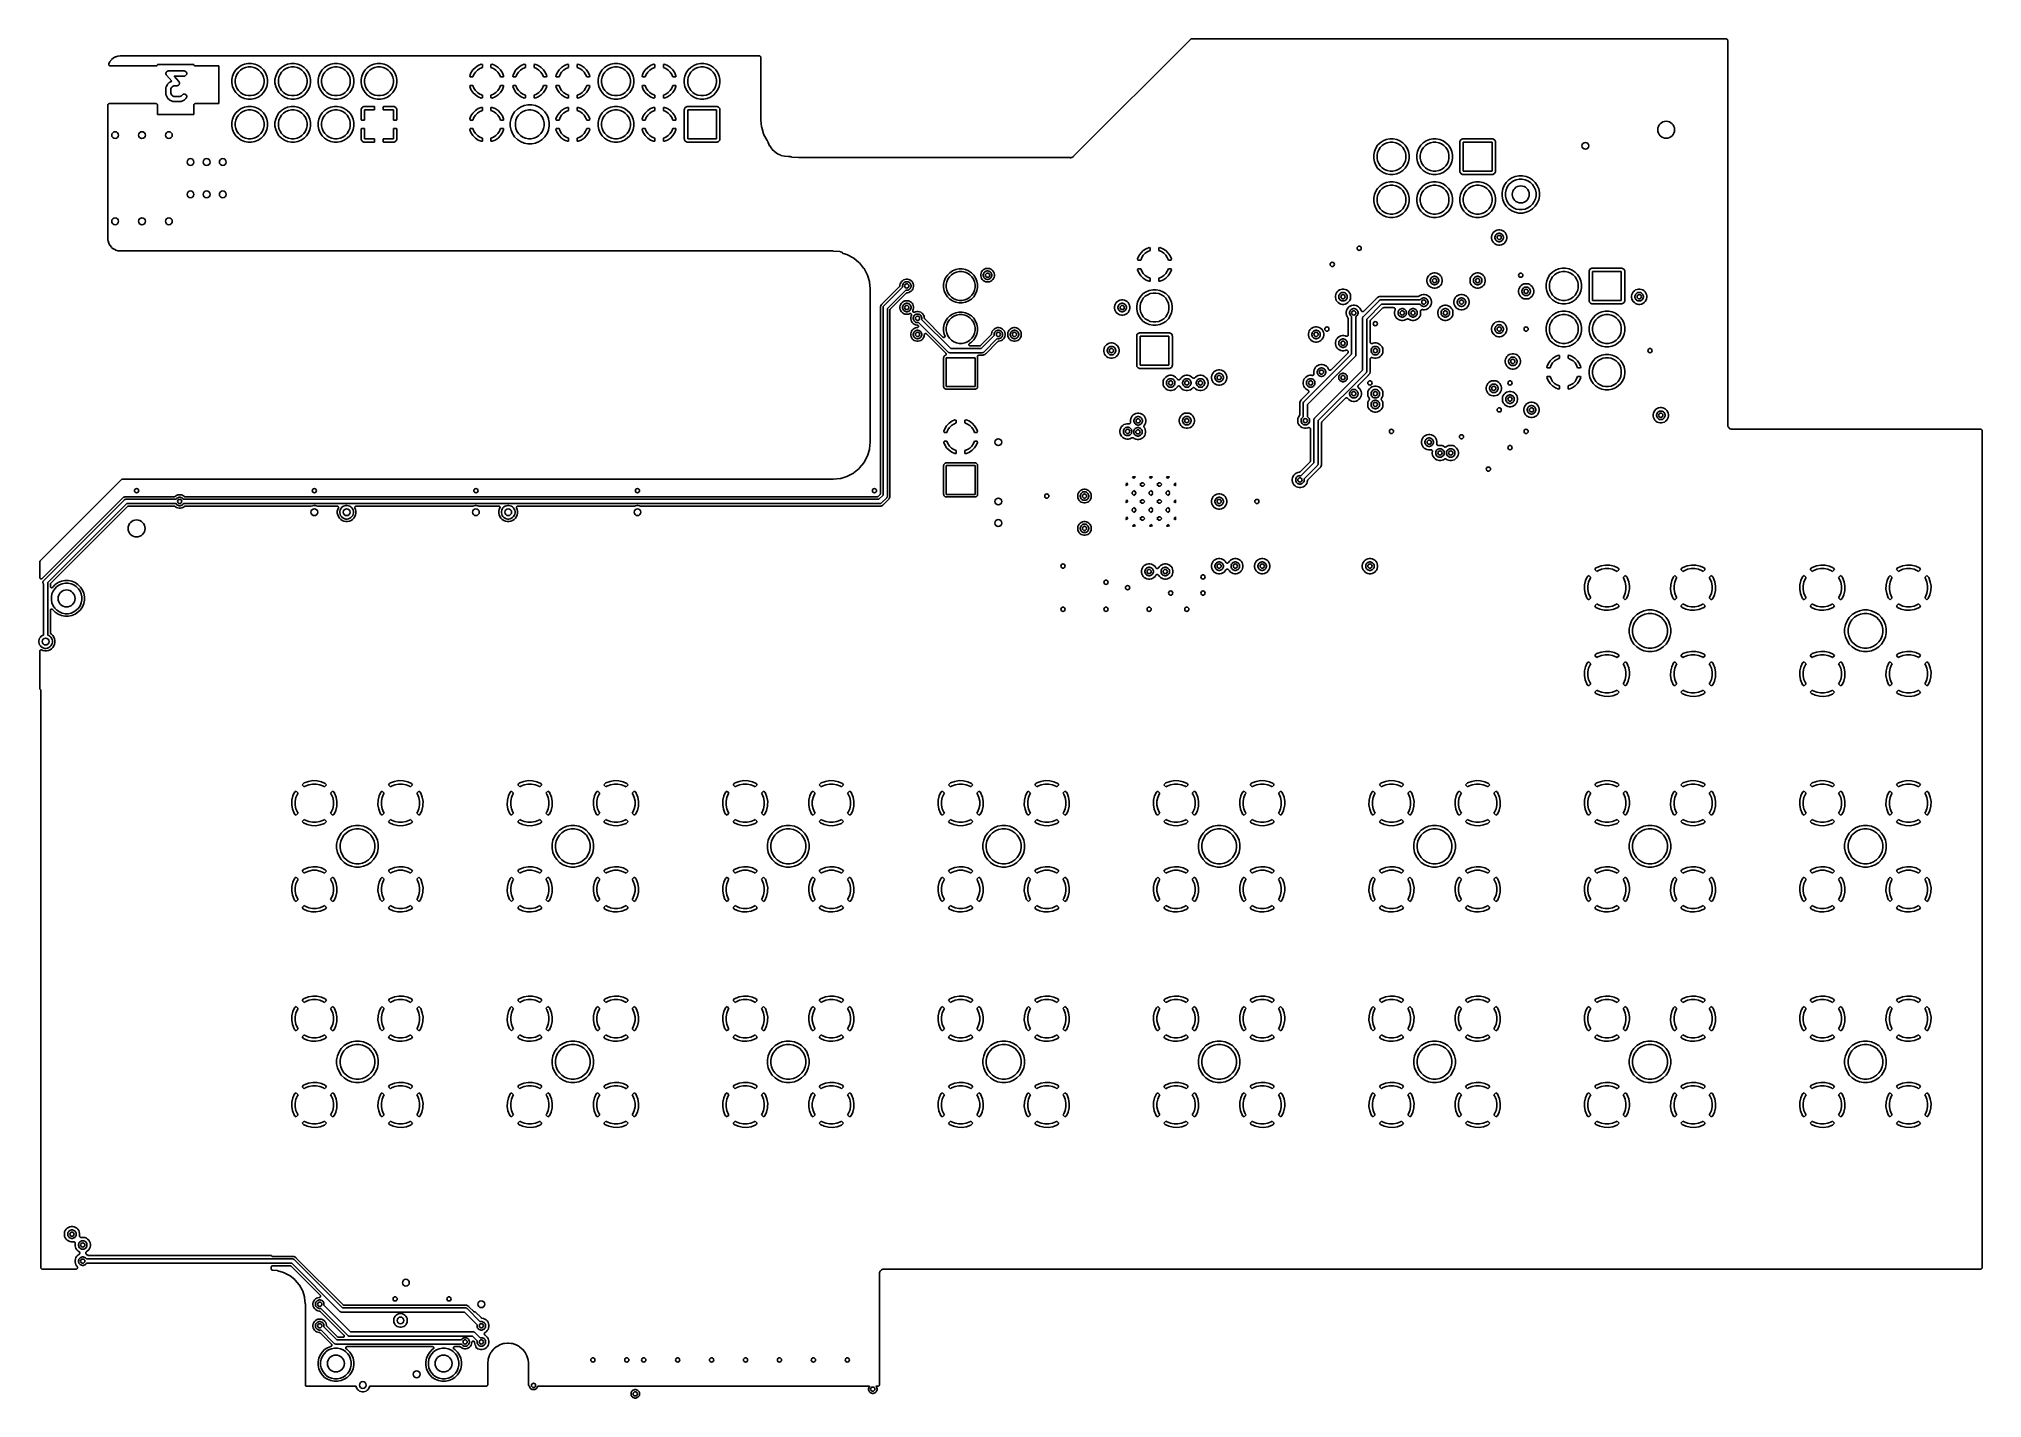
# Model space of a CAD drawing. Extents: x 4.56 to 9.07, y -4.98 to -1.83.
import ezdxf

# ---------------------------------------------------------------- set-up
doc = ezdxf.new("R2010")
doc.units = 0
doc.header["$MEASUREMENT"] = 0
doc.layers.add('BLACK', color=7, linetype='CONTINUOUS')

msp = doc.modelspace()

# ---------------------------------------------------------------- linework, layer by layer
at = {"layer": 'BLACK', "linetype": 'CONTINUOUS'}
for p, q in [((6.96841, -2.09276), (7.23324, -1.82792)), ((7.23324, -1.82792), (7.23325, -1.82792)), ((7.23325, -1.82791), (7.23328, -1.82789)), ((7.23325, -1.82792), (7.23325, -1.82791)), ((7.23325, -1.82792), (7.23325, -1.82792)), ((7.23328, -1.82789), (7.23356, -1.82766)), ((7.23356, -1.82766), (7.23384, -1.82743)), ((7.23384, -1.82743), (7.23386, -1.82742)), ((7.23386, -1.82742), (7.23388, -1.82741)), ((7.23388, -1.82741), (7.2342, -1.82724)), ((7.2342, -1.82724), (7.23452, -1.82707)), ((7.23452, -1.82707), (7.23454, -1.82706)), ((7.23454, -1.82706), (7.23456, -1.82705)), ((7.23456, -1.82705), (7.23491, -1.82695)), ((7.23491, -1.82695), (7.23526, -1.82685)), ((7.23526, -1.82685), (7.23528, -1.82684)), ((7.23528, -1.82684), (7.2353, -1.82684)), ((7.2353, -1.82684), (7.23566, -1.82681)), ((7.23566, -1.82681), (7.23602, -1.82677)), ((7.23602, -1.82677), (8.47638, -1.82677)), ((8.47638, -1.82677), (8.4764, -1.82677)), ((8.4764, -1.82677), (8.47641, -1.82677)), ((8.47641, -1.82677), (8.47641, -1.82677)), ((8.47641, -1.82677), (8.47643, -1.82677)), ((8.47643, -1.82677), (8.4768, -1.82681)), ((8.4768, -1.82681), (8.47717, -1.82685)), ((8.47717, -1.82685), (8.47718, -1.82686)), ((8.47718, -1.82686), (8.4772, -1.82686)), ((8.4772, -1.82686), (8.47755, -1.82697)), ((8.47755, -1.82697), (8.4779, -1.82708)), ((8.4779, -1.82708), (8.47792, -1.82709)), ((8.47792, -1.82709), (8.47793, -1.82709)), ((8.47793, -1.82709), (8.47825, -1.82727)), ((8.47825, -1.82727), (8.47858, -1.82744)), ((8.47858, -1.82744), (8.47859, -1.82745)), ((8.47859, -1.82745), (8.4786, -1.82746)), ((8.4786, -1.82746), (8.47889, -1.8277)), ((8.47889, -1.8277), (8.47917, -1.82793)), ((8.47917, -1.82793), (8.47918, -1.82795)), ((8.47918, -1.82795), (8.47919, -1.82795)), ((8.47919, -1.82795), (8.47942, -1.82824)), ((8.47942, -1.82824), (8.47966, -1.82853)), ((8.47966, -1.82853), (8.47966, -1.82854)), ((8.47966, -1.82854), (8.47967, -1.82855)), ((8.47967, -1.82855), (8.47984, -1.82888)), ((8.47984, -1.82888), (8.48002, -1.82921)), ((8.48002, -1.82921), (8.48002, -1.82922)), ((8.48002, -1.82922), (8.48003, -1.82923)), ((8.48003, -1.82923), (8.48013, -1.82959)), ((8.48013, -1.82959), (8.48024, -1.82994)), ((8.48024, -1.82994), (8.48024, -1.82996)), ((8.48024, -1.82996), (8.48025, -1.82997)), ((8.48025, -1.82997), (8.48028, -1.83034)), ((8.48028, -1.83034), (8.48031, -1.83071)), ((8.48031, -1.83071), (8.48031, -2.72176)), ((4.72268, -1.8855), (4.7227, -1.88533)), ((4.7227, -1.88571), (4.72268, -1.8855)), ((4.7227, -1.88515), (4.72274, -1.88495)), ((4.7227, -1.88533), (4.7227, -1.88515)), ((4.7227, -1.88592), (4.7227, -1.88571)), ((4.72273, -1.88609), (4.7227, -1.88592)), ((4.72275, -1.88627), (4.72273, -1.88609)), ((4.72274, -1.88495), (4.72276, -1.88474)), ((4.7228, -1.88647), (4.72275, -1.88627)), ((4.72276, -1.88474), (4.72281, -1.88457)), ((4.72284, -1.88667), (4.7228, -1.88647)), ((4.72281, -1.88457), (4.72284, -1.88439)), ((4.72284, -1.88439), (4.72292, -1.8842)), ((4.72291, -1.88683), (4.72284, -1.88667)), ((4.72296, -1.88701), (4.72291, -1.88683)), ((4.72292, -1.8842), (4.72298, -1.88401)), ((4.72306, -1.88719), (4.72296, -1.88701)), ((4.72298, -1.88401), (4.72307, -1.88385)), ((4.72314, -1.88738), (4.72306, -1.88719)), ((4.72307, -1.88385), (4.72314, -1.88368)), ((4.72314, -1.88368), (4.72527, -1.87967)), ((4.72324, -1.88753), (4.72314, -1.88738)), ((4.72332, -1.88769), (4.72324, -1.88753)), ((4.72345, -1.88785), (4.72332, -1.88769)), ((4.72356, -1.88802), (4.72345, -1.88785)), ((4.72369, -1.88815), (4.72356, -1.88802)), ((4.7238, -1.88829), (4.72369, -1.88815)), ((4.72396, -1.88842), (4.7238, -1.88829)), ((4.7241, -1.88857), (4.72396, -1.88842)), ((4.72425, -1.88867), (4.7241, -1.88857)), ((4.72439, -1.88878), (4.72425, -1.88867)), ((4.72457, -1.88888), (4.72439, -1.88878)), ((4.72474, -1.88899), (4.72457, -1.88888)), ((4.72491, -1.88906), (4.72474, -1.88899)), ((4.72506, -1.88915), (4.72491, -1.88906)), ((4.72526, -1.88921), (4.72506, -1.88915)), ((4.72545, -1.88929), (4.72526, -1.88921)), ((4.72527, -1.87967), (4.7253, -1.87962)), ((4.72527, -1.87967), (4.72527, -1.87967)), ((4.72527, -1.87967), (4.72527, -1.87967)), ((4.72527, -1.87967), (4.72527, -1.87967)), ((4.7253, -1.87962), (4.7255, -1.87933)), ((4.72562, -1.88933), (4.72545, -1.88929)), ((4.7255, -1.87933), (4.7257, -1.87903)), ((4.7258, -1.88938), (4.72562, -1.88933)), ((4.7257, -1.87903), (4.72885, -1.87516)), ((4.726, -1.88941), (4.7258, -1.88938)), ((4.7262, -1.88945), (4.726, -1.88941)), ((4.72638, -1.88945), (4.7262, -1.88945)), ((4.72656, -1.88947), (4.72638, -1.88945)), ((4.72661, -1.88947), (4.72656, -1.88947)), ((4.83241, -1.88947), (4.72661, -1.88947)), ((4.72885, -1.87516), (4.72889, -1.87512)), ((4.72889, -1.87512), (4.72914, -1.87487)), ((4.72914, -1.87487), (4.72939, -1.87462)), ((4.72939, -1.87462), (4.73324, -1.87143)), ((4.73324, -1.87143), (4.73328, -1.8714)), ((4.73324, -1.87143), (4.73324, -1.87143)), ((4.73324, -1.87143), (4.73324, -1.87143)), ((4.73328, -1.8714), (4.73358, -1.8712)), ((4.73358, -1.8712), (4.73388, -1.871)), ((4.73388, -1.871), (4.73827, -1.86863)), ((4.73827, -1.86863), (4.73831, -1.8686)), ((4.73827, -1.86863), (4.73827, -1.86863)), ((4.73827, -1.86863), (4.73827, -1.86863)), ((4.73831, -1.8686), (4.73864, -1.86847)), ((4.73864, -1.86847), (4.73897, -1.86833)), ((4.73897, -1.86833), (4.74374, -1.86686)), ((4.74374, -1.86686), (4.7438, -1.86684)), ((4.7438, -1.86684), (4.74415, -1.86677)), ((4.74415, -1.86677), (4.7445, -1.8667)), ((4.7445, -1.8667), (4.74963, -1.86616)), ((4.74963, -1.86616), (4.74968, -1.86616)), ((4.74968, -1.86616), (4.74986, -1.86616)), ((4.74986, -1.86616), (4.75004, -1.86614)), ((4.75004, -1.86614), (6.23228, -1.86614)), ((4.83278, -1.88943), (4.83241, -1.88947)), ((4.83315, -1.8894), (4.83278, -1.88943)), ((4.83316, -1.88939), (4.83315, -1.8894)), ((4.83317, -1.88939), (4.83316, -1.88939)), ((4.83353, -1.88929), (4.83317, -1.88939)), ((4.83388, -1.88918), (4.83353, -1.88929)), ((4.8339, -1.88918), (4.83388, -1.88918)), ((4.83391, -1.88917), (4.8339, -1.88918)), ((4.83424, -1.889), (4.83391, -1.88917)), ((4.83457, -1.88883), (4.83424, -1.889)), ((4.83458, -1.88882), (4.83457, -1.88883)), ((4.83459, -1.88881), (4.83458, -1.88882)), ((4.83488, -1.88858), (4.83459, -1.88881)), ((4.83516, -1.88834), (4.83488, -1.88858)), ((4.83517, -1.88833), (4.83516, -1.88834)), ((4.83518, -1.88833), (4.83517, -1.88833)), ((4.83542, -1.88804), (4.83518, -1.88833)), ((4.83566, -1.88776), (4.83542, -1.88804)), ((4.83567, -1.88774), (4.83566, -1.88776)), ((4.83585, -1.88741), (4.83567, -1.88773)), ((4.83567, -1.88773), (4.83567, -1.88774)), ((4.83603, -1.88708), (4.83585, -1.88741)), ((4.83604, -1.88706), (4.83603, -1.88707)), ((4.83603, -1.88707), (4.83603, -1.88708)), ((4.83615, -1.8867), (4.83604, -1.88706)), ((4.83626, -1.88635), (4.83615, -1.8867)), ((4.83627, -1.88632), (4.83626, -1.88634)), ((4.83626, -1.88634), (4.83626, -1.88635)), ((4.83629, -1.88612), (4.83627, -1.88632)), ((4.92021, -1.88612), (4.83629, -1.88612)), ((4.92022, -1.88627), (4.92021, -1.88612)), ((4.92022, -1.88628), (4.92022, -1.88627)), ((4.92022, -1.8863), (4.92022, -1.88628)), ((4.92033, -1.88665), (4.92022, -1.8863)), ((4.92044, -1.88701), (4.92033, -1.88665)), ((4.92044, -1.88702), (4.92044, -1.88701)), ((4.92045, -1.88703), (4.92044, -1.88702)), ((4.92062, -1.88736), (4.92045, -1.88703)), ((4.92079, -1.88769), (4.92062, -1.88736)), ((4.9208, -1.8877), (4.92079, -1.88769)), ((4.92081, -1.88771), (4.9208, -1.8877)), ((4.92104, -1.888), (4.92081, -1.88771)), ((4.92127, -1.88829), (4.92104, -1.888)), ((4.92128, -1.88829), (4.92127, -1.88829)), ((4.92129, -1.88831), (4.92128, -1.88829)), ((4.92158, -1.88854), (4.92129, -1.88831)), ((4.92186, -1.88878), (4.92158, -1.88854)), ((4.92187, -1.88879), (4.92186, -1.88878)), ((4.92188, -1.8888), (4.92187, -1.88879)), ((4.92221, -1.88897), (4.92188, -1.8888)), ((4.92254, -1.88915), (4.92221, -1.88897)), ((4.92255, -1.88915), (4.92254, -1.88915)), ((4.92256, -1.88916), (4.92255, -1.88915)), ((4.92291, -1.88927), (4.92256, -1.88916)), ((4.92327, -1.88938), (4.92291, -1.88927)), ((4.92328, -1.88938), (4.92327, -1.88938)), ((4.92329, -1.88939), (4.92328, -1.88938)), ((4.92367, -1.88943), (4.92329, -1.88939)), ((4.92403, -1.88947), (4.92367, -1.88943)), ((4.92406, -1.88947), (4.92403, -1.88947)), ((4.92409, -1.88947), (4.92406, -1.88947)), ((4.92406, -1.88947), (4.92406, -1.88947)), ((4.92406, -1.88947), (4.92406, -1.88947)), ((4.97805, -1.88947), (4.92409, -1.88947)), ((4.97823, -1.88949), (4.97805, -1.88947)), ((4.97825, -1.88966), (4.97823, -1.88949)), ((4.97825, -1.97678), (4.97825, -1.88966)), ((5.02365, -1.89289), (5.01789, -1.89865)), ((5.03042, -1.88837), (5.02365, -1.89289)), ((5.03794, -1.88525), (5.03042, -1.88837)), ((5.03415, -1.89534), (5.04024, -1.89282)), ((5.04593, -1.88366), (5.03794, -1.88525)), ((5.04024, -1.89282), (5.0467, -1.89154)), ((5.05407, -1.88366), (5.04593, -1.88366)), ((5.0467, -1.89154), (5.0533, -1.89154)), ((5.0533, -1.89154), (5.05976, -1.89282)), ((5.06206, -1.88525), (5.05407, -1.88366)), ((5.05976, -1.89282), (5.06585, -1.89534)), ((5.06958, -1.88837), (5.06206, -1.88525)), ((5.07635, -1.89289), (5.06958, -1.88837)), ((5.08211, -1.89865), (5.07635, -1.89289)), ((5.12365, -1.89289), (5.11789, -1.89865)), ((5.13042, -1.88837), (5.12365, -1.89289)), ((5.13794, -1.88525), (5.13042, -1.88837)), ((5.13415, -1.89534), (5.14024, -1.89282)), ((5.14593, -1.88366), (5.13794, -1.88525)), ((5.14024, -1.89282), (5.1467, -1.89154)), ((5.15407, -1.88366), (5.14593, -1.88366)), ((5.1467, -1.89154), (5.1533, -1.89154)), ((5.1533, -1.89154), (5.15976, -1.89282)), ((5.16206, -1.88525), (5.15407, -1.88366)), ((5.15976, -1.89282), (5.16585, -1.89534)), ((5.16958, -1.88837), (5.16206, -1.88525)), ((5.17635, -1.89289), (5.16958, -1.88837)), ((5.18211, -1.89865), (5.17635, -1.89289)), ((5.22365, -1.89289), (5.21789, -1.89865)), ((5.23042, -1.88837), (5.22365, -1.89289)), ((5.23794, -1.88525), (5.23042, -1.88837)), ((5.23415, -1.89534), (5.24024, -1.89282)), ((5.24593, -1.88366), (5.23794, -1.88525)), ((5.24024, -1.89282), (5.2467, -1.89154)), ((5.25407, -1.88366), (5.24593, -1.88366)), ((5.2467, -1.89154), (5.2533, -1.89154)), ((5.2533, -1.89154), (5.25976, -1.89282)), ((5.26206, -1.88525), (5.25407, -1.88366)), ((5.25976, -1.89282), (5.26585, -1.89534)), ((5.26958, -1.88837), (5.26206, -1.88525)), ((5.27635, -1.89289), (5.26958, -1.88837)), ((5.28211, -1.89865), (5.27635, -1.89289)), ((5.32365, -1.89289), (5.31789, -1.89865)), ((5.33042, -1.88837), (5.32365, -1.89289)), ((5.33794, -1.88525), (5.33042, -1.88837)), ((5.33415, -1.89534), (5.34024, -1.89282)), ((5.34593, -1.88366), (5.33794, -1.88525)), ((5.34024, -1.89282), (5.3467, -1.89154)), ((5.35407, -1.88366), (5.34593, -1.88366)), ((5.3467, -1.89154), (5.3533, -1.89154)), ((5.3533, -1.89154), (5.35976, -1.89282)), ((5.36206, -1.88525), (5.35407, -1.88366)), ((5.35976, -1.89282), (5.36585, -1.89534)), ((5.36958, -1.88837), (5.36206, -1.88525)), ((5.37635, -1.89289), (5.36958, -1.88837)), ((5.38211, -1.89865), (5.37635, -1.89289)), ((5.57369, -1.89314), (5.56798, -1.89889)), ((5.58041, -1.88862), (5.57369, -1.89314)), ((5.58733, -1.88573), (5.58041, -1.88862)), ((5.58415, -1.89534), (5.59, -1.89292)), ((5.59, -1.8863), (5.58733, -1.88573)), ((5.59, -1.89292), (5.59, -1.8863)), ((5.61267, -1.88573), (5.61, -1.8863)), ((5.61, -1.8863), (5.61, -1.89292)), ((5.61, -1.89292), (5.61585, -1.89534)), ((5.61959, -1.88862), (5.61267, -1.88573)), ((5.62631, -1.89314), (5.61959, -1.88862)), ((5.63202, -1.89889), (5.62631, -1.89314)), ((5.67369, -1.89314), (5.66798, -1.89889)), ((5.68041, -1.88862), (5.67369, -1.89314)), ((5.68733, -1.88573), (5.68041, -1.88862)), ((5.68415, -1.89534), (5.69, -1.89292)), ((5.69, -1.8863), (5.68733, -1.88573)), ((5.69, -1.89292), (5.69, -1.8863)), ((5.71267, -1.88573), (5.71, -1.8863)), ((5.71, -1.8863), (5.71, -1.89292)), ((5.71, -1.89292), (5.71585, -1.89534)), ((5.71959, -1.88862), (5.71267, -1.88573)), ((5.72631, -1.89314), (5.71959, -1.88862)), ((5.73202, -1.89889), (5.72631, -1.89314)), ((5.77369, -1.89314), (5.76798, -1.89889)), ((5.78041, -1.88862), (5.77369, -1.89314)), ((5.78733, -1.88573), (5.78041, -1.88862)), ((5.78415, -1.89534), (5.79, -1.89292)), ((5.79, -1.8863), (5.78733, -1.88573)), ((5.79, -1.89292), (5.79, -1.8863)), ((5.81267, -1.88573), (5.81, -1.8863)), ((5.81, -1.8863), (5.81, -1.89292)), ((5.81, -1.89292), (5.81585, -1.89534)), ((5.81959, -1.88862), (5.81267, -1.88573)), ((5.82631, -1.89314), (5.81959, -1.88862)), ((5.83202, -1.89889), (5.82631, -1.89314)), ((5.87365, -1.89289), (5.86789, -1.89865)), ((5.88042, -1.88837), (5.87365, -1.89289)), ((5.88794, -1.88525), (5.88042, -1.88837)), ((5.88415, -1.89534), (5.89024, -1.89282)), ((5.89593, -1.88366), (5.88794, -1.88525)), ((5.89024, -1.89282), (5.8967, -1.89154)), ((5.90407, -1.88366), (5.89593, -1.88366)), ((5.8967, -1.89154), (5.9033, -1.89154)), ((5.9033, -1.89154), (5.90976, -1.89282)), ((5.91206, -1.88525), (5.90407, -1.88366)), ((5.90976, -1.89282), (5.91585, -1.89534)), ((5.91958, -1.88837), (5.91206, -1.88525)), ((5.92635, -1.89289), (5.91958, -1.88837)), ((5.93211, -1.89865), (5.92635, -1.89289)), ((5.97369, -1.89314), (5.96798, -1.89889)), ((5.98041, -1.88862), (5.97369, -1.89314)), ((5.98733, -1.88573), (5.98041, -1.88862)), ((5.98415, -1.89534), (5.99, -1.89292)), ((5.99, -1.8863), (5.98733, -1.88573)), ((5.99, -1.89292), (5.99, -1.8863)), ((6.01267, -1.88573), (6.01, -1.8863)), ((6.01, -1.8863), (6.01, -1.89292)), ((6.01, -1.89292), (6.01585, -1.89534)), ((6.01959, -1.88862), (6.01267, -1.88573)), ((6.02631, -1.89314), (6.01959, -1.88862)), ((6.03202, -1.89889), (6.02631, -1.89314)), ((6.07365, -1.89289), (6.06789, -1.89865)), ((6.08042, -1.88837), (6.07365, -1.89289)), ((6.08794, -1.88525), (6.08042, -1.88837)), ((6.08415, -1.89534), (6.09024, -1.89282)), ((6.09593, -1.88366), (6.08794, -1.88525)), ((6.09024, -1.89282), (6.0967, -1.89154)), ((6.10407, -1.88366), (6.09593, -1.88366)), ((6.0967, -1.89154), (6.1033, -1.89154)), ((6.1033, -1.89154), (6.10976, -1.89282)), ((6.11206, -1.88525), (6.10407, -1.88366)), ((6.10976, -1.89282), (6.11585, -1.89534)), ((6.11958, -1.88837), (6.11206, -1.88525)), ((6.12635, -1.89289), (6.11958, -1.88837)), ((6.13211, -1.89865), (6.12635, -1.89289)), ((6.23228, -1.86614), (6.23231, -1.86614)), ((6.23231, -1.86614), (6.23231, -1.86614)), ((6.23231, -1.86614), (6.23231, -1.86614)), ((6.23231, -1.86614), (6.23234, -1.86614)), ((6.23234, -1.86614), (6.2327, -1.86618)), ((6.2327, -1.86618), (6.23308, -1.86622)), ((6.23308, -1.86622), (6.23309, -1.86623)), ((6.23309, -1.86623), (6.2331, -1.86623)), ((6.2331, -1.86623), (6.23346, -1.86634)), ((6.23346, -1.86634), (6.23381, -1.86645)), ((6.23381, -1.86645), (6.23382, -1.86646)), ((6.23382, -1.86646), (6.23383, -1.86646)), ((6.23383, -1.86646), (6.23416, -1.86664)), ((6.23416, -1.86664), (6.23449, -1.86681)), ((6.23449, -1.86681), (6.2345, -1.86682)), ((6.2345, -1.86682), (6.23451, -1.86683)), ((6.23451, -1.86683), (6.23479, -1.86707)), ((6.23479, -1.86707), (6.23508, -1.8673)), ((6.23508, -1.8673), (6.23509, -1.86732)), ((6.23509, -1.86732), (6.2351, -1.86732)), ((6.2351, -1.86732), (6.23533, -1.86761)), ((6.23533, -1.86761), (6.23556, -1.8679)), ((6.23556, -1.8679), (6.23557, -1.86791)), ((6.23557, -1.86791), (6.23558, -1.86792)), ((6.23558, -1.86792), (6.23575, -1.86825)), ((6.23575, -1.86825), (6.23592, -1.86858)), ((6.23592, -1.86858), (6.23593, -1.86859)), ((6.23593, -1.86859), (6.23593, -1.8686)), ((6.23593, -1.8686), (6.23604, -1.86896)), ((6.23604, -1.86896), (6.23615, -1.86931)), ((6.23615, -1.86931), (6.23615, -1.86933)), ((6.23615, -1.86933), (6.23615, -1.86934)), ((6.23615, -1.86934), (6.23618, -1.86971)), ((6.23618, -1.86971), (6.23622, -1.87008)), ((6.23622, -1.87008), (6.23622, -2.01426)), ((4.85547, -1.90709), (4.85549, -1.90688)), ((4.8555, -1.90746), (4.85547, -1.90709)), ((4.85549, -1.90667), (4.85555, -1.90631)), ((4.85549, -1.90688), (4.85549, -1.90667)), ((4.85551, -1.90783), (4.8555, -1.90746)), ((4.85556, -1.90803), (4.85551, -1.90783)), ((4.85555, -1.90631), (4.85559, -1.90594)), ((4.85557, -1.90824), (4.85556, -1.90803)), ((4.85568, -1.90859), (4.85557, -1.90824)), ((4.85559, -1.90594), (4.85565, -1.90574)), ((4.85565, -1.90574), (4.85569, -1.90554)), ((4.85565, -1.93948), (4.85568, -1.93931)), ((4.85576, -1.90895), (4.85568, -1.90859)), ((4.85568, -1.93931), (4.85583, -1.93893)), ((4.85569, -1.90554), (4.85582, -1.90519)), ((4.85584, -1.90914), (4.85576, -1.90895)), ((4.85582, -1.90519), (4.85593, -1.90484)), ((4.85583, -1.93893), (4.85595, -1.93855)), ((4.8559, -1.90934), (4.85584, -1.90914)), ((4.85607, -1.90967), (4.8559, -1.90934)), ((4.85593, -1.90484), (4.85603, -1.90466)), ((4.85595, -1.93855), (4.85603, -1.9384)), ((4.85603, -1.90466), (4.8561, -1.90446)), ((4.85603, -1.9384), (4.85609, -1.93823)), ((4.85622, -1.91001), (4.85607, -1.90967)), ((4.85609, -1.93823), (4.85891, -1.93261)), ((4.8561, -1.90446), (4.8563, -1.90415)), ((4.85634, -1.91018), (4.85622, -1.91001)), ((4.8563, -1.90415), (4.85648, -1.90383)), ((4.85643, -1.91036), (4.85634, -1.91018)), ((4.85667, -1.91065), (4.85643, -1.91036)), ((4.85648, -1.90383), (4.85661, -1.90367)), ((4.85661, -1.90367), (4.85672, -1.90349)), ((4.85688, -1.91096), (4.85667, -1.91065)), ((4.85672, -1.90349), (4.85698, -1.90322)), ((4.85693, -1.91102), (4.85688, -1.91096)), ((4.86901, -1.92483), (4.85693, -1.91102)), ((4.85698, -1.90322), (4.85721, -1.90294)), ((4.85721, -1.90294), (4.85737, -1.90281)), ((4.85737, -1.90281), (4.85752, -1.90266)), ((4.85752, -1.90266), (4.85782, -1.90244)), ((4.85782, -1.90244), (4.85811, -1.90221)), ((4.85811, -1.90221), (4.85829, -1.90211)), ((4.85829, -1.90211), (4.85846, -1.90199)), ((4.85846, -1.90199), (4.8588, -1.90184)), ((4.8588, -1.90184), (4.85912, -1.90167)), ((4.85891, -1.93261), (4.85894, -1.93254)), ((4.85894, -1.93254), (4.85912, -1.93226)), ((4.85912, -1.90167), (4.85932, -1.90161)), ((4.85912, -1.93226), (4.85928, -1.93197)), ((4.85928, -1.93197), (4.85944, -1.93178)), ((4.85932, -1.90161), (4.85951, -1.90152)), ((4.85944, -1.93178), (4.85957, -1.93157)), ((4.85951, -1.90152), (4.85987, -1.90144)), ((4.85957, -1.93157), (4.8598, -1.93133)), ((4.8598, -1.93133), (4.86001, -1.93107)), ((4.85987, -1.90144), (4.86023, -1.90134)), ((4.86001, -1.93107), (4.86282, -1.92826)), ((4.86023, -1.90134), (4.86043, -1.90132)), ((4.86043, -1.90132), (4.86064, -1.90127)), ((4.86064, -1.90127), (4.86101, -1.90126)), ((4.86101, -1.90126), (4.86138, -1.90122)), ((4.86138, -1.90122), (4.89793, -1.90122)), ((4.86282, -1.92826), (4.86288, -1.9282)), ((4.86288, -1.9282), (4.86314, -1.928)), ((4.86314, -1.928), (4.86338, -1.92777)), ((4.86338, -1.92777), (4.86359, -1.92764)), ((4.86359, -1.92764), (4.86378, -1.92749)), ((4.86378, -1.92749), (4.86408, -1.92733)), ((4.86408, -1.92733), (4.86436, -1.92716)), ((4.86436, -1.92716), (4.86901, -1.92483)), ((4.86904, -1.93875), (4.86728, -1.94227)), ((4.8705, -1.93729), (4.86904, -1.93875)), ((4.87402, -1.93553), (4.8705, -1.93729)), ((4.88106, -1.93553), (4.87402, -1.93553)), ((4.89793, -1.91303), (4.87439, -1.91303)), ((4.87439, -1.91303), (4.8855, -1.92574)), ((4.88143, -1.9355), (4.88106, -1.93553)), ((4.8818, -1.93549), (4.88143, -1.9355)), ((4.882, -1.93544), (4.8818, -1.93549)), ((4.88221, -1.93542), (4.882, -1.93544)), ((4.88256, -1.93531), (4.88221, -1.93542)), ((4.88292, -1.93523), (4.88256, -1.93531)), ((4.88311, -1.93515), (4.88292, -1.93523)), ((4.88331, -1.93509), (4.88311, -1.93515)), ((4.88364, -1.93491), (4.88331, -1.93509)), ((4.88398, -1.93476), (4.88364, -1.93491)), ((4.88414, -1.93464), (4.88398, -1.93476)), ((4.88433, -1.93454), (4.88414, -1.93464)), ((4.88462, -1.93431), (4.88433, -1.93454)), ((4.88492, -1.9341), (4.88462, -1.93431)), ((4.88506, -1.93395), (4.88492, -1.9341)), ((4.88522, -1.93382), (4.88506, -1.93395)), ((4.88546, -1.93353), (4.88522, -1.93382)), ((4.88571, -1.93326), (4.88546, -1.93353)), ((4.8855, -1.92574), (4.88556, -1.9258)), ((4.88556, -1.9258), (4.88577, -1.9261)), ((4.88582, -1.93309), (4.88571, -1.93326)), ((4.88577, -1.9261), (4.886, -1.92639)), ((4.88596, -1.93293), (4.88582, -1.93309)), ((4.88613, -1.9326), (4.88596, -1.93293)), ((4.886, -1.92639), (4.8861, -1.92658)), ((4.8861, -1.92658), (4.88622, -1.92675)), ((4.88633, -1.93229), (4.88613, -1.9326)), ((4.88622, -1.92675), (4.88636, -1.92709)), ((4.88641, -1.9321), (4.88633, -1.93229)), ((4.88636, -1.92709), (4.88654, -1.92741)), ((4.8865, -1.93191), (4.88641, -1.9321)), ((4.88661, -1.93156), (4.8865, -1.93191)), ((4.88654, -1.92741), (4.88659, -1.92761)), ((4.88659, -1.92761), (4.88668, -1.9278)), ((4.88675, -1.93122), (4.88661, -1.93156)), ((4.88668, -1.9278), (4.88676, -1.92816)), ((4.88678, -1.93101), (4.88675, -1.93122)), ((4.88676, -1.92816), (4.88686, -1.92852)), ((4.88685, -1.93081), (4.88678, -1.93101)), ((4.88688, -1.93045), (4.88685, -1.93081)), ((4.88686, -1.92852), (4.88688, -1.92873)), ((4.88688, -1.92873), (4.88692, -1.92893)), ((4.88695, -1.93008), (4.88688, -1.93045)), ((4.88692, -1.92893), (4.88693, -1.9293)), ((4.88693, -1.9293), (4.88697, -1.92967)), ((4.88697, -1.92967), (4.88694, -1.92987)), ((4.88694, -1.92987), (4.88695, -1.93008)), ((4.89793, -1.90122), (4.89802, -1.90122)), ((4.89908, -1.91292), (4.89793, -1.91303)), ((4.89802, -1.90122), (4.89916, -1.90135)), ((4.90018, -1.91259), (4.89908, -1.91292)), ((4.89916, -1.90135), (4.90026, -1.9017)), ((4.9012, -1.91205), (4.90018, -1.91259)), ((4.90026, -1.9017), (4.90127, -1.90226)), ((4.90209, -1.91132), (4.9012, -1.91205)), ((4.90127, -1.90226), (4.90215, -1.903)), ((4.90283, -1.91043), (4.90209, -1.91132)), ((4.90215, -1.903), (4.90287, -1.9039)), ((4.90338, -1.90942), (4.90283, -1.91043)), ((4.90287, -1.9039), (4.90341, -1.90492)), ((4.90372, -1.90832), (4.90338, -1.90942)), ((4.90341, -1.90492), (4.90373, -1.90602)), ((4.90384, -1.90717), (4.90372, -1.90832)), ((4.90373, -1.90602), (4.90384, -1.90717)), ((5.01025, -1.91294), (5.00866, -1.92093)), ((5.00866, -1.92093), (5.00866, -1.92907)), ((5.00866, -1.92907), (5.01025, -1.93706)), ((5.01337, -1.90542), (5.01025, -1.91294)), ((5.01025, -1.93706), (5.01337, -1.94458)), ((5.01789, -1.89865), (5.01337, -1.90542)), ((5.01654, -1.9217), (5.01782, -1.91524)), ((5.01654, -1.9283), (5.01654, -1.9217)), ((5.01782, -1.93476), (5.01654, -1.9283)), ((5.01782, -1.91524), (5.02034, -1.90915)), ((5.02034, -1.94085), (5.01782, -1.93476)), ((5.02034, -1.90915), (5.02401, -1.90367)), ((5.02401, -1.90367), (5.02867, -1.89901)), ((5.02867, -1.89901), (5.03415, -1.89534)), ((5.06585, -1.89534), (5.07133, -1.89901)), ((5.07133, -1.89901), (5.07599, -1.90367)), ((5.07599, -1.90367), (5.07966, -1.90915)), ((5.07966, -1.90915), (5.08218, -1.91524)), ((5.08218, -1.93476), (5.07966, -1.94085)), ((5.08663, -1.90542), (5.08211, -1.89865)), ((5.08218, -1.91524), (5.08346, -1.9217)), ((5.08346, -1.9283), (5.08218, -1.93476)), ((5.08346, -1.9217), (5.08346, -1.9283)), ((5.08975, -1.91294), (5.08663, -1.90542)), ((5.08663, -1.94458), (5.08975, -1.93706)), ((5.09134, -1.92093), (5.08975, -1.91294)), ((5.08975, -1.93706), (5.09134, -1.92907)), ((5.09134, -1.92907), (5.09134, -1.92093)), ((5.11025, -1.91294), (5.10866, -1.92093)), ((5.10866, -1.92093), (5.10866, -1.92907)), ((5.10866, -1.92907), (5.11025, -1.93706)), ((5.11337, -1.90542), (5.11025, -1.91294)), ((5.11025, -1.93706), (5.11337, -1.94458)), ((5.11789, -1.89865), (5.11337, -1.90542)), ((5.11654, -1.9217), (5.11782, -1.91524)), ((5.11654, -1.9283), (5.11654, -1.9217)), ((5.11782, -1.93476), (5.11654, -1.9283)), ((5.11782, -1.91524), (5.12034, -1.90915)), ((5.12034, -1.94085), (5.11782, -1.93476)), ((5.12034, -1.90915), (5.12401, -1.90367)), ((5.12401, -1.90367), (5.12867, -1.89901)), ((5.12867, -1.89901), (5.13415, -1.89534)), ((5.16585, -1.89534), (5.17133, -1.89901)), ((5.17133, -1.89901), (5.17599, -1.90367)), ((5.17599, -1.90367), (5.17966, -1.90915)), ((5.17966, -1.90915), (5.18218, -1.91524)), ((5.18218, -1.93476), (5.17966, -1.94085)), ((5.18663, -1.90542), (5.18211, -1.89865)), ((5.18218, -1.91524), (5.18346, -1.9217)), ((5.18346, -1.9283), (5.18218, -1.93476)), ((5.18346, -1.9217), (5.18346, -1.9283)), ((5.18975, -1.91294), (5.18663, -1.90542)), ((5.18663, -1.94458), (5.18975, -1.93706)), ((5.19134, -1.92093), (5.18975, -1.91294)), ((5.18975, -1.93706), (5.19134, -1.92907)), ((5.19134, -1.92907), (5.19134, -1.92093)), ((5.21025, -1.91294), (5.20866, -1.92093)), ((5.20866, -1.92093), (5.20866, -1.92907)), ((5.20866, -1.92907), (5.21025, -1.93706)), ((5.21337, -1.90542), (5.21025, -1.91294)), ((5.21025, -1.93706), (5.21337, -1.94458)), ((5.21789, -1.89865), (5.21337, -1.90542)), ((5.21654, -1.9217), (5.21782, -1.91524)), ((5.21654, -1.9283), (5.21654, -1.9217)), ((5.21782, -1.93476), (5.21654, -1.9283)), ((5.21782, -1.91524), (5.22034, -1.90915)), ((5.22034, -1.94085), (5.21782, -1.93476)), ((5.22034, -1.90915), (5.22401, -1.90367)), ((5.22401, -1.90367), (5.22867, -1.89901)), ((5.22867, -1.89901), (5.23415, -1.89534)), ((5.26585, -1.89534), (5.27133, -1.89901)), ((5.27133, -1.89901), (5.27599, -1.90367)), ((5.27599, -1.90367), (5.27966, -1.90915)), ((5.27966, -1.90915), (5.28218, -1.91524)), ((5.28218, -1.93476), (5.27966, -1.94085)), ((5.28663, -1.90542), (5.28211, -1.89865)), ((5.28218, -1.91524), (5.28346, -1.9217)), ((5.28346, -1.9283), (5.28218, -1.93476)), ((5.28346, -1.9217), (5.28346, -1.9283)), ((5.28975, -1.91294), (5.28663, -1.90542)), ((5.28663, -1.94458), (5.28975, -1.93706)), ((5.29134, -1.92093), (5.28975, -1.91294)), ((5.28975, -1.93706), (5.29134, -1.92907)), ((5.29134, -1.92907), (5.29134, -1.92093)), ((5.31025, -1.91294), (5.30866, -1.92093)), ((5.30866, -1.92093), (5.30866, -1.92907)), ((5.30866, -1.92907), (5.31025, -1.93706)), ((5.31337, -1.90542), (5.31025, -1.91294)), ((5.31025, -1.93706), (5.31337, -1.94458)), ((5.31789, -1.89865), (5.31337, -1.90542)), ((5.31654, -1.9217), (5.31782, -1.91524)), ((5.31654, -1.9283), (5.31654, -1.9217)), ((5.31782, -1.93476), (5.31654, -1.9283)), ((5.31782, -1.91524), (5.32034, -1.90915)), ((5.32034, -1.94085), (5.31782, -1.93476)), ((5.32034, -1.90915), (5.32401, -1.90367)), ((5.32401, -1.90367), (5.32867, -1.89901)), ((5.32867, -1.89901), (5.33415, -1.89534)), ((5.36585, -1.89534), (5.37133, -1.89901)), ((5.37133, -1.89901), (5.37599, -1.90367)), ((5.37599, -1.90367), (5.37966, -1.90915)), ((5.37966, -1.90915), (5.38218, -1.91524)), ((5.38218, -1.93476), (5.37966, -1.94085)), ((5.38663, -1.90542), (5.38211, -1.89865)), ((5.38218, -1.91524), (5.38346, -1.9217)), ((5.38346, -1.9283), (5.38218, -1.93476)), ((5.38346, -1.9217), (5.38346, -1.9283)), ((5.38975, -1.91294), (5.38663, -1.90542)), ((5.38663, -1.94458), (5.38975, -1.93706)), ((5.39134, -1.92093), (5.38975, -1.91294)), ((5.38975, -1.93706), (5.39134, -1.92907)), ((5.39134, -1.92907), (5.39134, -1.92093)), ((5.5635, -1.90564), (5.56073, -1.91237)), ((5.56073, -1.91237), (5.56128, -1.915)), ((5.56128, -1.935), (5.56073, -1.93763)), ((5.56073, -1.93763), (5.5635, -1.94436)), ((5.56128, -1.915), (5.56792, -1.915)), ((5.56792, -1.935), (5.56128, -1.935)), ((5.56798, -1.89889), (5.5635, -1.90564)), ((5.56792, -1.915), (5.57034, -1.90915)), ((5.57034, -1.94085), (5.56792, -1.935)), ((5.57034, -1.90915), (5.57401, -1.90367)), ((5.57401, -1.90367), (5.57867, -1.89901)), ((5.57867, -1.89901), (5.58415, -1.89534)), ((5.61585, -1.89534), (5.62133, -1.89901)), ((5.62133, -1.89901), (5.62599, -1.90367)), ((5.62599, -1.90367), (5.62966, -1.90915)), ((5.62966, -1.90915), (5.63208, -1.915)), ((5.63208, -1.935), (5.62966, -1.94085)), ((5.6365, -1.90564), (5.63202, -1.89889)), ((5.63208, -1.915), (5.63872, -1.915)), ((5.63872, -1.935), (5.63208, -1.935)), ((5.63927, -1.91237), (5.6365, -1.90564)), ((5.6365, -1.94436), (5.63927, -1.93763)), ((5.63872, -1.915), (5.63927, -1.91237)), ((5.63927, -1.93763), (5.63872, -1.935)), ((5.6635, -1.90564), (5.66073, -1.91237)), ((5.66073, -1.91237), (5.66128, -1.915)), ((5.66128, -1.935), (5.66073, -1.93763)), ((5.66073, -1.93763), (5.6635, -1.94436)), ((5.66128, -1.915), (5.66792, -1.915)), ((5.66792, -1.935), (5.66128, -1.935)), ((5.66798, -1.89889), (5.6635, -1.90564)), ((5.66792, -1.915), (5.67034, -1.90915)), ((5.67034, -1.94085), (5.66792, -1.935)), ((5.67034, -1.90915), (5.67401, -1.90367)), ((5.67401, -1.90367), (5.67867, -1.89901)), ((5.67867, -1.89901), (5.68415, -1.89534)), ((5.71585, -1.89534), (5.72133, -1.89901)), ((5.72133, -1.89901), (5.72599, -1.90367)), ((5.72599, -1.90367), (5.72966, -1.90915)), ((5.72966, -1.90915), (5.73208, -1.915)), ((5.73208, -1.935), (5.72966, -1.94085)), ((5.7365, -1.90564), (5.73202, -1.89889)), ((5.73208, -1.915), (5.73872, -1.915)), ((5.73872, -1.935), (5.73208, -1.935)), ((5.73927, -1.91237), (5.7365, -1.90564)), ((5.7365, -1.94436), (5.73927, -1.93763)), ((5.73872, -1.915), (5.73927, -1.91237)), ((5.73927, -1.93763), (5.73872, -1.935)), ((5.7635, -1.90564), (5.76073, -1.91237)), ((5.76073, -1.91237), (5.76128, -1.915)), ((5.76128, -1.935), (5.76073, -1.93763)), ((5.76073, -1.93763), (5.7635, -1.94436)), ((5.76128, -1.915), (5.76792, -1.915)), ((5.76792, -1.935), (5.76128, -1.935)), ((5.76798, -1.89889), (5.7635, -1.90564)), ((5.76792, -1.915), (5.77034, -1.90915)), ((5.77034, -1.94085), (5.76792, -1.935)), ((5.77034, -1.90915), (5.77401, -1.90367)), ((5.77401, -1.90367), (5.77867, -1.89901)), ((5.77867, -1.89901), (5.78415, -1.89534)), ((5.81585, -1.89534), (5.82133, -1.89901)), ((5.82133, -1.89901), (5.82599, -1.90367)), ((5.82599, -1.90367), (5.82966, -1.90915)), ((5.82966, -1.90915), (5.83208, -1.915)), ((5.83208, -1.935), (5.82966, -1.94085)), ((5.8365, -1.90564), (5.83202, -1.89889)), ((5.83208, -1.915), (5.83872, -1.915)), ((5.83872, -1.935), (5.83208, -1.935)), ((5.83927, -1.91237), (5.8365, -1.90564)), ((5.8365, -1.94436), (5.83927, -1.93763)), ((5.83872, -1.915), (5.83927, -1.91237)), ((5.83927, -1.93763), (5.83872, -1.935)), ((5.86025, -1.91294), (5.85866, -1.92093)), ((5.85866, -1.92093), (5.85866, -1.92907)), ((5.85866, -1.92907), (5.86025, -1.93706)), ((5.86337, -1.90542), (5.86025, -1.91294)), ((5.86025, -1.93706), (5.86337, -1.94458)), ((5.86789, -1.89865), (5.86337, -1.90542)), ((5.86654, -1.9217), (5.86782, -1.91524)), ((5.86654, -1.9283), (5.86654, -1.9217)), ((5.86782, -1.93476), (5.86654, -1.9283)), ((5.86782, -1.91524), (5.87034, -1.90915)), ((5.87034, -1.94085), (5.86782, -1.93476)), ((5.87034, -1.90915), (5.87401, -1.90367)), ((5.87401, -1.90367), (5.87867, -1.89901)), ((5.87867, -1.89901), (5.88415, -1.89534)), ((5.91585, -1.89534), (5.92133, -1.89901)), ((5.92133, -1.89901), (5.92599, -1.90367)), ((5.92599, -1.90367), (5.92966, -1.90915)), ((5.92966, -1.90915), (5.93218, -1.91524)), ((5.93218, -1.93476), (5.92966, -1.94085)), ((5.93663, -1.90542), (5.93211, -1.89865)), ((5.93218, -1.91524), (5.93346, -1.9217)), ((5.93346, -1.9283), (5.93218, -1.93476)), ((5.93346, -1.9217), (5.93346, -1.9283)), ((5.93975, -1.91294), (5.93663, -1.90542)), ((5.93663, -1.94458), (5.93975, -1.93706)), ((5.94134, -1.92093), (5.93975, -1.91294)), ((5.93975, -1.93706), (5.94134, -1.92907)), ((5.94134, -1.92907), (5.94134, -1.92093)), ((5.9635, -1.90564), (5.96073, -1.91237)), ((5.96073, -1.91237), (5.96128, -1.915)), ((5.96128, -1.935), (5.96073, -1.93763)), ((5.96073, -1.93763), (5.9635, -1.94436)), ((5.96128, -1.915), (5.96792, -1.915)), ((5.96792, -1.935), (5.96128, -1.935)), ((5.96798, -1.89889), (5.9635, -1.90564)), ((5.96792, -1.915), (5.97034, -1.90915)), ((5.97034, -1.94085), (5.96792, -1.935)), ((5.97034, -1.90915), (5.97401, -1.90367)), ((5.97401, -1.90367), (5.97867, -1.89901)), ((5.97867, -1.89901), (5.98415, -1.89534)), ((6.01585, -1.89534), (6.02133, -1.89901)), ((6.02133, -1.89901), (6.02599, -1.90367)), ((6.02599, -1.90367), (6.02966, -1.90915)), ((6.02966, -1.90915), (6.03208, -1.915)), ((6.03208, -1.935), (6.02966, -1.94085)), ((6.0365, -1.90564), (6.03202, -1.89889)), ((6.03208, -1.915), (6.03872, -1.915)), ((6.03872, -1.935), (6.03208, -1.935)), ((6.03927, -1.91237), (6.0365, -1.90564)), ((6.0365, -1.94436), (6.03927, -1.93763)), ((6.03872, -1.915), (6.03927, -1.91237)), ((6.03927, -1.93763), (6.03872, -1.935)), ((6.06025, -1.91294), (6.05866, -1.92093)), ((6.05866, -1.92093), (6.05866, -1.92907)), ((6.05866, -1.92907), (6.06025, -1.93706)), ((6.06337, -1.90542), (6.06025, -1.91294)), ((6.06025, -1.93706), (6.06337, -1.94458)), ((6.06789, -1.89865), (6.06337, -1.90542)), ((6.06654, -1.9217), (6.06782, -1.91524)), ((6.06654, -1.9283), (6.06654, -1.9217)), ((6.06782, -1.93476), (6.06654, -1.9283)), ((6.06782, -1.91524), (6.07034, -1.90915)), ((6.07034, -1.94085), (6.06782, -1.93476)), ((6.07034, -1.90915), (6.07401, -1.90367)), ((6.07401, -1.90367), (6.07867, -1.89901)), ((6.07867, -1.89901), (6.08415, -1.89534)), ((6.11585, -1.89534), (6.12133, -1.89901)), ((6.12133, -1.89901), (6.12599, -1.90367)), ((6.12599, -1.90367), (6.12966, -1.90915)), ((6.12966, -1.90915), (6.13218, -1.91524)), ((6.13218, -1.93476), (6.12966, -1.94085)), ((6.13663, -1.90542), (6.13211, -1.89865)), ((6.13218, -1.91524), (6.13346, -1.9217)), ((6.13346, -1.9283), (6.13218, -1.93476)), ((6.13346, -1.9217), (6.13346, -1.9283)), ((6.13975, -1.91294), (6.13663, -1.90542)), ((6.13663, -1.94458), (6.13975, -1.93706)), ((6.14134, -1.92093), (6.13975, -1.91294)), ((6.13975, -1.93706), (6.14134, -1.92907)), ((6.14134, -1.92907), (6.14134, -1.92093)), ((4.72047, -1.98085), (4.72051, -1.98049)), ((4.72047, -1.98088), (4.72047, -1.98085)), ((4.72047, -1.98091), (4.72047, -1.98088)), ((4.72047, -1.98088), (4.72047, -1.98088)), ((4.72047, -1.98088), (4.72047, -1.98088)), ((4.72047, -2.28891), (4.72047, -1.98091)), ((4.72051, -1.98049), (4.72055, -1.98011)), ((4.72055, -1.98011), (4.72056, -1.9801)), ((4.72056, -1.98009), (4.72067, -1.97973)), ((4.72056, -1.9801), (4.72056, -1.98009)), ((4.72067, -1.97973), (4.72078, -1.97938)), ((4.72078, -1.97938), (4.72079, -1.97937)), ((4.72079, -1.97935), (4.72097, -1.97903)), ((4.72079, -1.97937), (4.72079, -1.97935)), ((4.72097, -1.97903), (4.72115, -1.9787)), ((4.72115, -1.97869), (4.72116, -1.97868)), ((4.72115, -1.9787), (4.72115, -1.97869)), ((4.72116, -1.97868), (4.7214, -1.9784)), ((4.7214, -1.9784), (4.72164, -1.97811)), ((4.72164, -1.97811), (4.72165, -1.9781)), ((4.72165, -1.97809), (4.72194, -1.97786)), ((4.72165, -1.9781), (4.72165, -1.97809)), ((4.72194, -1.97786), (4.72223, -1.97763)), ((4.72223, -1.97763), (4.72224, -1.97762)), ((4.72224, -1.97762), (4.72225, -1.97761)), ((4.72225, -1.97761), (4.72258, -1.97744)), ((4.72258, -1.97744), (4.72291, -1.97727)), ((4.72291, -1.97727), (4.72292, -1.97726)), ((4.72292, -1.97726), (4.72293, -1.97726)), ((4.72293, -1.97726), (4.72329, -1.97715)), ((4.72329, -1.97715), (4.72364, -1.97704)), ((4.72364, -1.97704), (4.72366, -1.97704)), ((4.72366, -1.97704), (4.72367, -1.97704)), ((4.72367, -1.97704), (4.72404, -1.977)), ((4.72404, -1.977), (4.72441, -1.97697)), ((4.72441, -1.97697), (4.83241, -1.97697)), ((4.83241, -1.97697), (4.83244, -1.97697)), ((4.83244, -1.97697), (4.83244, -1.97697)), ((4.83244, -1.97697), (4.83244, -1.97697)), ((4.83244, -1.97697), (4.83247, -1.97697)), ((4.83247, -1.97697), (4.83283, -1.97701)), ((4.83283, -1.97701), (4.8332, -1.97705)), ((4.8332, -1.97705), (4.83321, -1.97705)), ((4.83321, -1.97705), (4.83323, -1.97705)), ((4.83323, -1.97705), (4.83358, -1.97717)), ((4.83358, -1.97717), (4.83394, -1.97728)), ((4.83394, -1.97728), (4.83395, -1.97728)), ((4.83395, -1.97728), (4.83396, -1.97729)), ((4.83396, -1.97729), (4.83429, -1.97747)), ((4.83429, -1.97747), (4.83461, -1.97764)), ((4.83461, -1.97764), (4.83462, -1.97765)), ((4.83462, -1.97765), (4.83463, -1.97766)), ((4.83463, -1.97766), (4.83492, -1.97789)), ((4.83492, -1.97789), (4.8352, -1.97813)), ((4.8352, -1.97813), (4.83521, -1.97814)), ((4.83521, -1.97814), (4.83522, -1.97815)), ((4.83522, -1.97815), (4.83545, -1.97844)), ((4.83545, -1.97844), (4.83569, -1.97873)), ((4.83569, -1.97873), (4.8357, -1.97874)), ((4.8357, -1.97874), (4.8357, -1.97875)), ((4.8357, -1.97875), (4.83587, -1.97908)), ((4.83587, -1.97908), (4.83605, -1.97941)), ((4.83605, -1.97941), (4.83605, -1.97942)), ((4.83605, -1.97942), (4.83606, -1.97943)), ((4.83606, -1.97943), (4.83616, -1.97978)), ((4.83616, -1.97978), (4.83627, -1.98014)), ((4.83627, -1.98014), (4.83627, -1.98015)), ((4.83627, -1.98015), (4.83628, -1.98017)), ((4.83628, -1.98017), (4.83631, -1.98054)), ((4.83631, -1.98054), (4.83635, -1.98091)), ((4.83635, -1.98091), (4.83635, -2.00226)), ((4.85547, -1.94079), (4.85549, -1.94062)), ((4.85547, -1.94087), (4.85547, -1.94079)), ((4.85547, -1.95494), (4.85547, -1.94087)), ((4.85549, -1.95511), (4.85547, -1.95494)), ((4.85548, -1.95528), (4.85549, -1.95511)), ((4.85554, -1.95568), (4.85548, -1.95528)), ((4.85549, -1.94045), (4.85555, -1.94005)), ((4.85549, -1.94062), (4.85549, -1.94045)), ((4.85558, -1.95608), (4.85554, -1.95568)), ((4.85555, -1.94005), (4.8556, -1.93965)), ((4.85563, -1.95625), (4.85558, -1.95608)), ((4.8556, -1.93965), (4.85565, -1.93948)), ((4.85566, -1.95642), (4.85563, -1.95625)), ((4.8558, -1.9568), (4.85566, -1.95642)), ((4.85592, -1.95719), (4.8558, -1.9568)), ((4.856, -1.95734), (4.85592, -1.95719)), ((4.85606, -1.9575), (4.856, -1.95734)), ((4.85609, -1.95758), (4.85606, -1.9575)), ((4.85891, -1.9632), (4.85609, -1.95758)), ((4.85908, -1.96348), (4.85891, -1.9632)), ((4.85923, -1.96378), (4.85908, -1.96348)), ((4.85939, -1.96397), (4.85923, -1.96378)), ((4.85952, -1.96418), (4.85939, -1.96397)), ((4.85975, -1.96442), (4.85952, -1.96418)), ((4.85995, -1.96468), (4.85975, -1.96442)), ((4.86001, -1.96474), (4.85995, -1.96468)), ((4.86282, -1.96755), (4.86001, -1.96474)), ((4.86308, -1.96776), (4.86282, -1.96755)), ((4.86332, -1.96799), (4.86308, -1.96776)), ((4.86352, -1.96812), (4.86332, -1.96799)), ((4.86371, -1.96828), (4.86352, -1.96812)), ((4.86401, -1.96844), (4.86371, -1.96828)), ((4.86428, -1.96862), (4.86401, -1.96844)), ((4.86436, -1.96865), (4.86428, -1.96862)), ((4.86998, -1.97147), (4.86436, -1.96865)), ((4.86728, -1.94227), (4.86728, -1.95354)), ((4.86728, -1.95354), (4.86904, -1.95706)), ((4.86904, -1.95706), (4.8705, -1.95852)), ((4.87015, -1.97153), (4.86998, -1.97147)), ((4.8703, -1.97161), (4.87015, -1.97153)), ((4.87068, -1.97173), (4.8703, -1.97161)), ((4.8705, -1.95852), (4.87402, -1.96028)), ((4.87106, -1.97188), (4.87068, -1.97173)), ((4.87123, -1.97191), (4.87106, -1.97188)), ((4.8714, -1.97196), (4.87123, -1.97191)), ((4.8718, -1.97201), (4.8714, -1.97196)), ((4.87219, -1.97207), (4.8718, -1.97201)), ((4.87237, -1.97207), (4.87219, -1.97207)), ((4.87254, -1.97209), (4.87237, -1.97207)), ((4.87262, -1.97209), (4.87254, -1.97209)), ((4.8895, -1.97209), (4.87262, -1.97209)), ((4.87402, -1.96028), (4.8881, -1.96028)), ((4.8881, -1.96028), (4.89162, -1.95852)), ((4.88967, -1.97207), (4.8895, -1.97209)), ((4.88984, -1.97208), (4.88967, -1.97207)), ((4.89024, -1.97202), (4.88984, -1.97208)), ((4.89064, -1.97198), (4.89024, -1.97202)), ((4.89081, -1.97193), (4.89064, -1.97198)), ((4.89098, -1.9719), (4.89081, -1.97193)), ((4.89136, -1.97176), (4.89098, -1.9719)), ((4.89175, -1.97164), (4.89136, -1.97176)), ((4.89162, -1.95852), (4.89376, -1.95638)), ((4.8919, -1.97156), (4.89175, -1.97164)), ((4.89206, -1.9715), (4.8919, -1.97156)), ((4.89214, -1.97147), (4.89206, -1.9715)), ((4.89776, -1.96865), (4.89214, -1.97147)), ((4.89376, -1.95638), (4.89382, -1.95633)), ((4.89382, -1.95633), (4.89472, -1.95561)), ((4.89472, -1.95561), (4.89574, -1.95508)), ((4.89574, -1.95508), (4.89685, -1.95475)), ((4.89685, -1.95475), (4.89799, -1.95465)), ((4.89804, -1.96848), (4.89776, -1.96865)), ((4.89799, -1.95465), (4.89914, -1.95478)), ((4.89834, -1.96832), (4.89804, -1.96848)), ((4.89853, -1.96817), (4.89834, -1.96832)), ((4.89874, -1.96804), (4.89853, -1.96817)), ((4.89898, -1.96781), (4.89874, -1.96804)), ((4.89924, -1.96761), (4.89898, -1.96781)), ((4.89914, -1.95478), (4.90024, -1.95512)), ((4.8993, -1.96755), (4.89924, -1.96761)), ((4.90211, -1.96474), (4.8993, -1.96755)), ((4.90024, -1.95512), (4.90125, -1.95568)), ((4.90125, -1.95568), (4.90214, -1.95641)), ((4.90284, -1.96384), (4.90211, -1.96474)), ((4.90214, -1.95641), (4.90286, -1.95731)), ((4.90339, -1.96283), (4.90284, -1.96384)), ((4.90286, -1.95731), (4.9034, -1.95833)), ((4.90372, -1.96173), (4.90339, -1.96283)), ((4.9034, -1.95833), (4.90373, -1.95943)), ((4.90384, -1.96058), (4.90372, -1.96173)), ((4.90373, -1.95943), (4.90384, -1.96058)), ((4.92015, -1.98085), (4.92019, -1.98049)), ((4.92015, -1.98088), (4.92015, -1.98085)), ((4.92015, -1.98091), (4.92015, -1.98088)), ((4.92015, -1.98088), (4.92015, -1.98088)), ((4.92015, -1.98088), (4.92015, -1.98088)), ((4.92015, -2.00226), (4.92015, -1.98091)), ((4.92019, -1.98049), (4.92023, -1.98011)), ((4.92023, -1.9801), (4.92024, -1.98009)), ((4.92023, -1.98011), (4.92023, -1.9801)), ((4.92024, -1.98009), (4.92035, -1.97973)), ((4.92035, -1.97973), (4.92046, -1.97938)), ((4.92046, -1.97937), (4.92047, -1.97935)), ((4.92046, -1.97938), (4.92046, -1.97937)), ((4.92047, -1.97935), (4.92065, -1.97903)), ((4.92065, -1.97903), (4.92082, -1.9787)), ((4.92082, -1.9787), (4.92083, -1.97869)), ((4.92083, -1.97869), (4.92084, -1.97868)), ((4.92084, -1.97868), (4.92108, -1.9784)), ((4.92108, -1.9784), (4.92131, -1.97811)), ((4.92131, -1.97811), (4.92132, -1.9781)), ((4.92132, -1.9781), (4.92133, -1.97809)), ((4.92133, -1.97809), (4.92162, -1.97786)), ((4.92162, -1.97786), (4.92191, -1.97763)), ((4.92191, -1.97763), (4.92192, -1.97762)), ((4.92192, -1.97762), (4.92193, -1.97761)), ((4.92193, -1.97761), (4.92226, -1.97744)), ((4.92226, -1.97744), (4.92259, -1.97727)), ((4.92259, -1.97727), (4.9226, -1.97726)), ((4.9226, -1.97726), (4.92261, -1.97726)), ((4.92261, -1.97726), (4.92296, -1.97715)), ((4.92296, -1.97715), (4.92332, -1.97704)), ((4.92332, -1.97704), (4.92334, -1.97704)), ((4.92334, -1.97704), (4.92335, -1.97704)), ((4.92335, -1.97704), (4.92372, -1.977)), ((4.92372, -1.977), (4.92409, -1.97697)), ((4.92409, -1.97697), (4.97805, -1.97697)), ((4.97805, -1.97697), (4.97823, -1.97695)), ((4.97823, -1.97695), (4.97825, -1.97678)), ((5.01337, -1.94458), (5.01789, -1.95135)), ((5.01789, -1.95135), (5.02365, -1.95711)), ((5.02401, -1.94633), (5.02034, -1.94085)), ((5.02365, -1.95711), (5.03042, -1.96163)), ((5.02867, -1.95099), (5.02401, -1.94633)), ((5.03415, -1.95466), (5.02867, -1.95099)), ((5.03042, -1.96163), (5.03794, -1.96475)), ((5.04024, -1.95718), (5.03415, -1.95466)), ((5.03794, -1.96475), (5.04593, -1.96634)), ((5.04593, -1.98366), (5.03794, -1.98525)), ((5.0467, -1.95846), (5.04024, -1.95718)), ((5.04593, -1.96634), (5.05407, -1.96634)), ((5.05407, -1.98366), (5.04593, -1.98366)), ((5.0533, -1.95846), (5.0467, -1.95846)), ((5.05976, -1.95718), (5.0533, -1.95846)), ((5.05407, -1.96634), (5.06206, -1.96475)), ((5.06206, -1.98525), (5.05407, -1.98366)), ((5.06585, -1.95466), (5.05976, -1.95718)), ((5.06206, -1.96475), (5.06958, -1.96163)), ((5.07133, -1.95099), (5.06585, -1.95466)), ((5.06958, -1.96163), (5.07635, -1.95711)), ((5.07599, -1.94633), (5.07133, -1.95099)), ((5.07966, -1.94085), (5.07599, -1.94633)), ((5.07635, -1.95711), (5.08211, -1.95135)), ((5.08211, -1.95135), (5.08663, -1.94458)), ((5.11337, -1.94458), (5.11789, -1.95135)), ((5.11789, -1.95135), (5.12365, -1.95711)), ((5.12401, -1.94633), (5.12034, -1.94085)), ((5.12365, -1.95711), (5.13042, -1.96163)), ((5.12867, -1.95099), (5.12401, -1.94633)), ((5.13415, -1.95466), (5.12867, -1.95099)), ((5.13042, -1.96163), (5.13794, -1.96475)), ((5.14024, -1.95718), (5.13415, -1.95466)), ((5.13794, -1.96475), (5.14593, -1.96634)), ((5.14593, -1.98366), (5.13794, -1.98525)), ((5.1467, -1.95846), (5.14024, -1.95718)), ((5.14593, -1.96634), (5.15407, -1.96634)), ((5.15407, -1.98366), (5.14593, -1.98366)), ((5.1533, -1.95846), (5.1467, -1.95846)), ((5.15976, -1.95718), (5.1533, -1.95846)), ((5.15407, -1.96634), (5.16206, -1.96475)), ((5.16206, -1.98525), (5.15407, -1.98366)), ((5.16585, -1.95466), (5.15976, -1.95718)), ((5.16206, -1.96475), (5.16958, -1.96163)), ((5.17133, -1.95099), (5.16585, -1.95466)), ((5.16958, -1.96163), (5.17635, -1.95711)), ((5.17599, -1.94633), (5.17133, -1.95099)), ((5.17966, -1.94085), (5.17599, -1.94633)), ((5.17635, -1.95711), (5.18211, -1.95135)), ((5.18211, -1.95135), (5.18663, -1.94458)), ((5.21337, -1.94458), (5.21789, -1.95135)), ((5.21789, -1.95135), (5.22365, -1.95711)), ((5.22401, -1.94633), (5.22034, -1.94085)), ((5.22365, -1.95711), (5.23042, -1.96163)), ((5.22867, -1.95099), (5.22401, -1.94633)), ((5.23415, -1.95466), (5.22867, -1.95099)), ((5.23042, -1.96163), (5.23794, -1.96475)), ((5.24024, -1.95718), (5.23415, -1.95466)), ((5.23794, -1.96475), (5.24593, -1.96634)), ((5.24593, -1.98366), (5.23794, -1.98525)), ((5.2467, -1.95846), (5.24024, -1.95718)), ((5.24593, -1.96634), (5.25407, -1.96634)), ((5.25407, -1.98366), (5.24593, -1.98366)), ((5.2533, -1.95846), (5.2467, -1.95846)), ((5.25976, -1.95718), (5.2533, -1.95846)), ((5.25407, -1.96634), (5.26206, -1.96475)), ((5.26206, -1.98525), (5.25407, -1.98366)), ((5.26585, -1.95466), (5.25976, -1.95718)), ((5.26206, -1.96475), (5.26958, -1.96163)), ((5.27133, -1.95099), (5.26585, -1.95466)), ((5.26958, -1.96163), (5.27635, -1.95711)), ((5.27599, -1.94633), (5.27133, -1.95099)), ((5.27966, -1.94085), (5.27599, -1.94633)), ((5.27635, -1.95711), (5.28211, -1.95135)), ((5.28211, -1.95135), (5.28663, -1.94458)), ((5.31351, -1.98423), (5.31214, -1.98496)), ((5.31337, -1.94458), (5.31789, -1.95135)), ((5.31499, -1.98378), (5.31351, -1.98423)), ((5.31672, -1.9836), (5.31499, -1.98378)), ((5.33935, -1.98366), (5.31672, -1.9836)), ((5.31789, -1.95135), (5.32365, -1.95711)), ((5.32401, -1.94633), (5.32034, -1.94085)), ((5.32365, -1.95711), (5.33042, -1.96163)), ((5.32867, -1.95099), (5.32401, -1.94633)), ((5.33415, -1.95466), (5.32867, -1.95099)), ((5.33042, -1.96163), (5.33794, -1.96475)), ((5.34024, -1.95718), (5.33415, -1.95466)), ((5.33794, -1.96475), (5.34593, -1.96634)), ((5.34, -1.98431), (5.33935, -1.98366)), ((5.34, -1.99154), (5.34, -1.98431)), ((5.3467, -1.95846), (5.34024, -1.95718)), ((5.34593, -1.96634), (5.35407, -1.96634)), ((5.3533, -1.95846), (5.3467, -1.95846)), ((5.35976, -1.95718), (5.3533, -1.95846)), ((5.35407, -1.96634), (5.36206, -1.96475)), ((5.36585, -1.95466), (5.35976, -1.95718)), ((5.36065, -1.98366), (5.36, -1.98431)), ((5.36, -1.98431), (5.36, -1.99154)), ((5.38328, -1.9836), (5.36065, -1.98366)), ((5.36206, -1.96475), (5.36958, -1.96163)), ((5.37133, -1.95099), (5.36585, -1.95466)), ((5.36958, -1.96163), (5.37635, -1.95711)), ((5.37599, -1.94633), (5.37133, -1.95099)), ((5.37966, -1.94085), (5.37599, -1.94633)), ((5.37635, -1.95711), (5.38211, -1.95135)), ((5.38211, -1.95135), (5.38663, -1.94458)), ((5.38501, -1.98378), (5.38328, -1.9836)), ((5.38649, -1.98423), (5.38501, -1.98378)), ((5.38786, -1.98496), (5.38649, -1.98423)), ((5.5635, -1.94436), (5.56798, -1.95111)), ((5.56798, -1.95111), (5.57369, -1.95686)), ((5.57401, -1.94633), (5.57034, -1.94085)), ((5.57369, -1.95686), (5.58041, -1.96138)), ((5.57867, -1.95099), (5.57401, -1.94633)), ((5.58415, -1.95466), (5.57867, -1.95099)), ((5.58041, -1.96138), (5.58733, -1.96427)), ((5.59, -1.95708), (5.58415, -1.95466)), ((5.58733, -1.96427), (5.59, -1.9637)), ((5.59, -1.9637), (5.59, -1.95708)), ((5.61585, -1.95466), (5.61, -1.95708)), ((5.61, -1.95708), (5.61, -1.9637)), ((5.61, -1.9637), (5.61267, -1.96427)), ((5.61267, -1.96427), (5.61959, -1.96138)), ((5.62133, -1.95099), (5.61585, -1.95466)), ((5.61959, -1.96138), (5.62631, -1.95686)), ((5.62599, -1.94633), (5.62133, -1.95099)), ((5.62966, -1.94085), (5.62599, -1.94633)), ((5.62631, -1.95686), (5.63202, -1.95111)), ((5.63202, -1.95111), (5.6365, -1.94436)), ((5.6635, -1.94436), (5.66798, -1.95111)), ((5.66798, -1.95111), (5.67369, -1.95686)), ((5.67401, -1.94633), (5.67034, -1.94085)), ((5.67369, -1.95686), (5.68041, -1.96138)), ((5.67867, -1.95099), (5.67401, -1.94633)), ((5.68679, -1.98146), (5.67855, -1.98488)), ((5.68415, -1.95466), (5.67867, -1.95099)), ((5.68041, -1.96138), (5.68733, -1.96427)), ((5.69, -1.95708), (5.68415, -1.95466)), ((5.69554, -1.97972), (5.68679, -1.98146)), ((5.68733, -1.96427), (5.69, -1.9637)), ((5.69, -1.9637), (5.69, -1.95708)), ((5.70446, -1.97972), (5.69554, -1.97972)), ((5.71321, -1.98146), (5.70446, -1.97972)), ((5.71585, -1.95466), (5.71, -1.95708)), ((5.71, -1.95708), (5.71, -1.9637)), ((5.71, -1.9637), (5.71267, -1.96427)), ((5.71267, -1.96427), (5.71959, -1.96138)), ((5.72145, -1.98488), (5.71321, -1.98146)), ((5.72133, -1.95099), (5.71585, -1.95466)), ((5.71959, -1.96138), (5.72631, -1.95686)), ((5.72599, -1.94633), (5.72133, -1.95099)), ((5.72966, -1.94085), (5.72599, -1.94633)), ((5.72631, -1.95686), (5.73202, -1.95111)), ((5.73202, -1.95111), (5.7365, -1.94436)), ((5.7635, -1.94436), (5.76798, -1.95111)), ((5.76798, -1.95111), (5.77369, -1.95686)), ((5.77401, -1.94633), (5.77034, -1.94085)), ((5.77369, -1.95686), (5.78041, -1.96138)), ((5.77867, -1.95099), (5.77401, -1.94633)), ((5.78415, -1.95466), (5.77867, -1.95099)), ((5.78041, -1.96138), (5.78733, -1.96427)), ((5.79, -1.95708), (5.78415, -1.95466)), ((5.78733, -1.96427), (5.79, -1.9637)), ((5.79, -1.9637), (5.79, -1.95708)), ((5.81585, -1.95466), (5.81, -1.95708)), ((5.81, -1.95708), (5.81, -1.9637)), ((5.81, -1.9637), (5.81267, -1.96427)), ((5.81267, -1.96427), (5.81959, -1.96138)), ((5.82133, -1.95099), (5.81585, -1.95466)), ((5.81959, -1.96138), (5.82631, -1.95686)), ((5.82599, -1.94633), (5.82133, -1.95099)), ((5.82966, -1.94085), (5.82599, -1.94633)), ((5.82631, -1.95686), (5.83202, -1.95111)), ((5.83202, -1.95111), (5.8365, -1.94436)), ((5.86337, -1.94458), (5.86789, -1.95135)), ((5.86789, -1.95135), (5.87365, -1.95711)), ((5.87401, -1.94633), (5.87034, -1.94085)), ((5.87365, -1.95711), (5.88042, -1.96163)), ((5.87867, -1.95099), (5.87401, -1.94633)), ((5.88415, -1.95466), (5.87867, -1.95099)), ((5.88042, -1.96163), (5.88794, -1.96475)), ((5.89024, -1.95718), (5.88415, -1.95466)), ((5.88794, -1.96475), (5.89593, -1.96634)), ((5.89593, -1.98366), (5.88794, -1.98525)), ((5.8967, -1.95846), (5.89024, -1.95718)), ((5.89593, -1.96634), (5.90407, -1.96634)), ((5.90407, -1.98366), (5.89593, -1.98366)), ((5.9033, -1.95846), (5.8967, -1.95846)), ((5.90976, -1.95718), (5.9033, -1.95846)), ((5.90407, -1.96634), (5.91206, -1.96475)), ((5.91206, -1.98525), (5.90407, -1.98366)), ((5.91585, -1.95466), (5.90976, -1.95718)), ((5.91206, -1.96475), (5.91958, -1.96163)), ((5.92133, -1.95099), (5.91585, -1.95466)), ((5.91958, -1.96163), (5.92635, -1.95711)), ((5.92599, -1.94633), (5.92133, -1.95099)), ((5.92966, -1.94085), (5.92599, -1.94633)), ((5.92635, -1.95711), (5.93211, -1.95135)), ((5.93211, -1.95135), (5.93663, -1.94458)), ((5.9635, -1.94436), (5.96798, -1.95111)), ((5.96798, -1.95111), (5.97369, -1.95686)), ((5.97401, -1.94633), (5.97034, -1.94085)), ((5.97369, -1.95686), (5.98041, -1.96138)), ((5.97867, -1.95099), (5.97401, -1.94633)), ((5.98415, -1.95466), (5.97867, -1.95099)), ((5.98041, -1.96138), (5.98733, -1.96427)), ((5.99, -1.95708), (5.98415, -1.95466)), ((5.98733, -1.96427), (5.99, -1.9637)), ((5.99, -1.9637), (5.99, -1.95708)), ((6.01585, -1.95466), (6.01, -1.95708)), ((6.01, -1.95708), (6.01, -1.9637)), ((6.01, -1.9637), (6.01267, -1.96427)), ((6.01267, -1.96427), (6.01959, -1.96138)), ((6.02133, -1.95099), (6.01585, -1.95466)), ((6.01959, -1.96138), (6.02631, -1.95686)), ((6.02599, -1.94633), (6.02133, -1.95099)), ((6.02966, -1.94085), (6.02599, -1.94633)), ((6.02631, -1.95686), (6.03202, -1.95111)), ((6.03202, -1.95111), (6.0365, -1.94436)), ((6.06351, -1.98423), (6.06214, -1.98496)), ((6.06337, -1.94458), (6.06789, -1.95135)), ((6.06499, -1.98378), (6.06351, -1.98423)), ((6.06673, -1.9836), (6.06499, -1.98378)), ((6.13327, -1.9836), (6.06673, -1.9836)), ((6.06789, -1.95135), (6.07365, -1.95711)), ((6.07401, -1.94633), (6.07034, -1.94085)), ((6.07365, -1.95711), (6.08042, -1.96163)), ((6.07867, -1.95099), (6.07401, -1.94633)), ((6.08415, -1.95466), (6.07867, -1.95099)), ((6.08042, -1.96163), (6.08794, -1.96475)), ((6.09024, -1.95718), (6.08415, -1.95466)), ((6.08794, -1.96475), (6.09593, -1.96634)), ((6.0967, -1.95846), (6.09024, -1.95718)), ((6.09593, -1.96634), (6.10407, -1.96634)), ((6.1033, -1.95846), (6.0967, -1.95846)), ((6.10976, -1.95718), (6.1033, -1.95846)), ((6.10407, -1.96634), (6.11206, -1.96475)), ((6.11585, -1.95466), (6.10976, -1.95718)), ((6.11206, -1.96475), (6.11958, -1.96163)), ((6.12133, -1.95099), (6.11585, -1.95466)), ((6.11958, -1.96163), (6.12635, -1.95711)), ((6.12599, -1.94633), (6.12133, -1.95099)), ((6.12966, -1.94085), (6.12599, -1.94633)), ((6.12635, -1.95711), (6.13211, -1.95135)), ((6.13211, -1.95135), (6.13663, -1.94458)), ((6.13501, -1.98378), (6.13327, -1.9836)), ((6.13649, -1.98423), (6.13501, -1.98378)), ((6.13786, -1.98496), (6.13649, -1.98423)), ((4.83635, -2.00226), (4.92015, -2.00226)), ((5.01025, -2.01294), (5.00866, -2.02093)), ((5.00866, -2.02093), (5.00866, -2.02907)), ((5.00866, -2.02907), (5.01025, -2.03706)), ((5.01337, -2.00542), (5.01025, -2.01294)), ((5.01789, -1.99865), (5.01337, -2.00542)), ((5.01654, -2.0217), (5.01782, -2.01524)), ((5.01654, -2.0283), (5.01654, -2.0217)), ((5.01782, -2.03476), (5.01654, -2.0283)), ((5.01782, -2.01524), (5.02034, -2.00915)), ((5.02365, -1.99289), (5.01789, -1.99865)), ((5.02034, -2.00915), (5.02401, -2.00367)), ((5.03042, -1.98837), (5.02365, -1.99289)), ((5.02401, -2.00367), (5.02867, -1.99901)), ((5.02867, -1.99901), (5.03415, -1.99534)), ((5.03794, -1.98525), (5.03042, -1.98837)), ((5.03415, -1.99534), (5.04024, -1.99282)), ((5.04024, -1.99282), (5.0467, -1.99154)), ((5.0467, -1.99154), (5.0533, -1.99154)), ((5.0533, -1.99154), (5.05976, -1.99282)), ((5.05976, -1.99282), (5.06585, -1.99534)), ((5.06958, -1.98837), (5.06206, -1.98525)), ((5.06585, -1.99534), (5.07133, -1.99901)), ((5.07635, -1.99289), (5.06958, -1.98837)), ((5.07133, -1.99901), (5.07599, -2.00367)), ((5.07599, -2.00367), (5.07966, -2.00915)), ((5.08211, -1.99865), (5.07635, -1.99289)), ((5.07966, -2.00915), (5.08218, -2.01524)), ((5.08663, -2.00542), (5.08211, -1.99865)), ((5.08218, -2.01524), (5.08346, -2.0217)), ((5.08346, -2.0283), (5.08218, -2.03476)), ((5.08346, -2.0217), (5.08346, -2.0283)), ((5.08975, -2.01294), (5.08663, -2.00542)), ((5.09134, -2.02093), (5.08975, -2.01294)), ((5.08975, -2.03706), (5.09134, -2.02907)), ((5.09134, -2.02907), (5.09134, -2.02093)), ((5.11025, -2.01294), (5.10866, -2.02093)), ((5.10866, -2.02093), (5.10866, -2.02907)), ((5.10866, -2.02907), (5.11025, -2.03706)), ((5.11337, -2.00542), (5.11025, -2.01294)), ((5.11789, -1.99865), (5.11337, -2.00542)), ((5.11654, -2.0217), (5.11782, -2.01524)), ((5.11654, -2.0283), (5.11654, -2.0217)), ((5.11782, -2.03476), (5.11654, -2.0283)), ((5.11782, -2.01524), (5.12034, -2.00915)), ((5.12365, -1.99289), (5.11789, -1.99865)), ((5.12034, -2.00915), (5.12401, -2.00367)), ((5.13042, -1.98837), (5.12365, -1.99289)), ((5.12401, -2.00367), (5.12867, -1.99901)), ((5.12867, -1.99901), (5.13415, -1.99534)), ((5.13794, -1.98525), (5.13042, -1.98837)), ((5.13415, -1.99534), (5.14024, -1.99282)), ((5.14024, -1.99282), (5.1467, -1.99154)), ((5.1467, -1.99154), (5.1533, -1.99154)), ((5.1533, -1.99154), (5.15976, -1.99282)), ((5.15976, -1.99282), (5.16585, -1.99534)), ((5.16958, -1.98837), (5.16206, -1.98525)), ((5.16585, -1.99534), (5.17133, -1.99901)), ((5.17635, -1.99289), (5.16958, -1.98837)), ((5.17133, -1.99901), (5.17599, -2.00367)), ((5.17599, -2.00367), (5.17966, -2.00915)), ((5.18211, -1.99865), (5.17635, -1.99289)), ((5.17966, -2.00915), (5.18218, -2.01524)), ((5.18663, -2.00542), (5.18211, -1.99865)), ((5.18218, -2.01524), (5.18346, -2.0217)), ((5.18346, -2.0283), (5.18218, -2.03476)), ((5.18346, -2.0217), (5.18346, -2.0283)), ((5.18975, -2.01294), (5.18663, -2.00542)), ((5.19134, -2.02093), (5.18975, -2.01294)), ((5.18975, -2.03706), (5.19134, -2.02907)), ((5.19134, -2.02907), (5.19134, -2.02093)), ((5.21025, -2.01294), (5.20866, -2.02093)), ((5.20866, -2.02093), (5.20866, -2.02907)), ((5.20866, -2.02907), (5.21025, -2.03706)), ((5.21337, -2.00542), (5.21025, -2.01294)), ((5.21789, -1.99865), (5.21337, -2.00542)), ((5.21654, -2.0217), (5.21782, -2.01524)), ((5.21654, -2.0283), (5.21654, -2.0217)), ((5.21782, -2.03476), (5.21654, -2.0283)), ((5.21782, -2.01524), (5.22034, -2.00915)), ((5.22365, -1.99289), (5.21789, -1.99865)), ((5.22034, -2.00915), (5.22401, -2.00367)), ((5.23042, -1.98837), (5.22365, -1.99289)), ((5.22401, -2.00367), (5.22867, -1.99901)), ((5.22867, -1.99901), (5.23415, -1.99534)), ((5.23794, -1.98525), (5.23042, -1.98837)), ((5.23415, -1.99534), (5.24024, -1.99282)), ((5.24024, -1.99282), (5.2467, -1.99154)), ((5.2467, -1.99154), (5.2533, -1.99154)), ((5.2533, -1.99154), (5.25976, -1.99282)), ((5.25976, -1.99282), (5.26585, -1.99534)), ((5.26958, -1.98837), (5.26206, -1.98525)), ((5.26585, -1.99534), (5.27133, -1.99901)), ((5.27635, -1.99289), (5.26958, -1.98837)), ((5.27133, -1.99901), (5.27599, -2.00367)), ((5.27599, -2.00367), (5.27966, -2.00915)), ((5.28211, -1.99865), (5.27635, -1.99289)), ((5.27966, -2.00915), (5.28218, -2.01524)), ((5.28663, -2.00542), (5.28211, -1.99865)), ((5.28218, -2.01524), (5.28346, -2.0217)), ((5.28346, -2.0283), (5.28218, -2.03476)), ((5.28346, -2.0217), (5.28346, -2.0283)), ((5.28975, -2.01294), (5.28663, -2.00542)), ((5.29134, -2.02092), (5.28975, -2.01294)), ((5.28975, -2.03706), (5.29134, -2.02907)), ((5.29134, -2.02093), (5.29134, -2.02092)), ((5.29134, -2.02092), (5.29134, -2.02092)), ((5.29134, -2.02907), (5.29134, -2.02093)), ((5.30878, -1.98999), (5.3086, -1.99172)), ((5.3086, -1.99172), (5.30866, -2.01435)), ((5.30866, -2.01435), (5.30931, -2.015)), ((5.30923, -1.98851), (5.30878, -1.98999)), ((5.30996, -1.98714), (5.30923, -1.98851)), ((5.30931, -2.015), (5.31654, -2.015)), ((5.31094, -1.98594), (5.30996, -1.98714)), ((5.31214, -1.98496), (5.31094, -1.98594)), ((5.31654, -2.015), (5.31654, -1.99154)), ((5.31654, -1.99154), (5.34, -1.99154)), ((5.36, -1.99154), (5.38346, -1.99154)), ((5.38346, -1.99154), (5.38346, -2.015)), ((5.38346, -2.015), (5.39069, -2.015)), ((5.38906, -1.98594), (5.38786, -1.98496)), ((5.39004, -1.98714), (5.38906, -1.98594)), ((5.39077, -1.98851), (5.39004, -1.98714)), ((5.39069, -2.015), (5.39134, -2.01435)), ((5.39122, -1.98999), (5.39077, -1.98851)), ((5.3914, -1.99172), (5.39122, -1.98999)), ((5.39134, -2.01435), (5.39135, -2.01198)), ((5.39135, -2.01198), (5.3914, -1.99172)), ((5.39135, -2.01198), (5.39135, -2.01198)), ((5.5635, -2.00564), (5.56073, -2.01237)), ((5.56073, -2.01237), (5.56128, -2.015)), ((5.56128, -2.015), (5.56792, -2.015)), ((5.56798, -1.99889), (5.5635, -2.00564)), ((5.56792, -2.015), (5.57034, -2.00915)), ((5.57369, -1.99314), (5.56798, -1.99889)), ((5.57034, -2.00915), (5.57401, -2.00367)), ((5.58041, -1.98862), (5.57369, -1.99314)), ((5.57401, -2.00367), (5.57867, -1.99901)), ((5.57867, -1.99901), (5.58415, -1.99534)), ((5.58733, -1.98573), (5.58041, -1.98862)), ((5.58415, -1.99534), (5.59, -1.99292)), ((5.59, -1.9863), (5.58733, -1.98573)), ((5.59, -1.99292), (5.59, -1.9863)), ((5.61267, -1.98573), (5.61, -1.9863)), ((5.61, -1.9863), (5.61, -1.99292)), ((5.61, -1.99292), (5.61585, -1.99534)), ((5.61959, -1.98862), (5.61267, -1.98573)), ((5.61585, -1.99534), (5.62133, -1.99901)), ((5.62631, -1.99314), (5.61959, -1.98862)), ((5.62133, -1.99901), (5.62599, -2.00367)), ((5.62599, -2.00367), (5.62966, -2.00915)), ((5.63202, -1.99889), (5.62631, -1.99314)), ((5.62966, -2.00915), (5.63208, -2.015)), ((5.6365, -2.00564), (5.63202, -1.99889)), ((5.63208, -2.015), (5.63872, -2.015)), ((5.63927, -2.01237), (5.6365, -2.00564)), ((5.63872, -2.015), (5.63927, -2.01237)), ((5.65646, -2.01179), (5.65472, -2.02054)), ((5.65472, -2.02054), (5.65472, -2.02946)), ((5.65472, -2.02946), (5.65646, -2.03821)), ((5.65988, -2.00355), (5.65646, -2.01179)), ((5.66483, -1.99614), (5.65988, -2.00355)), ((5.67114, -1.98983), (5.66483, -1.99614)), ((5.66654, -2.0217), (5.66782, -2.01524)), ((5.66654, -2.0283), (5.66654, -2.0217)), ((5.66782, -2.03476), (5.66654, -2.0283)), ((5.66782, -2.01524), (5.67034, -2.00915)), ((5.67034, -2.00915), (5.67401, -2.00367)), ((5.67855, -1.98488), (5.67114, -1.98983)), ((5.67401, -2.00367), (5.67867, -1.99901)), ((5.67867, -1.99901), (5.68415, -1.99534)), ((5.68415, -1.99534), (5.69024, -1.99282)), ((5.69024, -1.99282), (5.6967, -1.99154)), ((5.6967, -1.99154), (5.7033, -1.99154)), ((5.7033, -1.99154), (5.70976, -1.99282)), ((5.70976, -1.99282), (5.71585, -1.99534)), ((5.71585, -1.99534), (5.72133, -1.99901)), ((5.72133, -1.99901), (5.72599, -2.00367)), ((5.72886, -1.98983), (5.72145, -1.98488)), ((5.72599, -2.00367), (5.72966, -2.00915)), ((5.73517, -1.99614), (5.72886, -1.98983)), ((5.72966, -2.00915), (5.73218, -2.01524)), ((5.73218, -2.01524), (5.73346, -2.0217)), ((5.73346, -2.0283), (5.73218, -2.03476)), ((5.73346, -2.0217), (5.73346, -2.0283)), ((5.74012, -2.00355), (5.73517, -1.99614)), ((5.74354, -2.01179), (5.74012, -2.00355)), ((5.74373, -2.01276), (5.74354, -2.01179)), ((5.74528, -2.02054), (5.74373, -2.01276)), ((5.74373, -2.01276), (5.74373, -2.01276)), ((5.74373, -2.03724), (5.74528, -2.02946)), ((5.74528, -2.02946), (5.74528, -2.02054)), ((5.7635, -2.00564), (5.76073, -2.01237)), ((5.76073, -2.01237), (5.76128, -2.015)), ((5.76128, -2.015), (5.76792, -2.015)), ((5.76798, -1.99889), (5.7635, -2.00564)), ((5.76792, -2.015), (5.77034, -2.00915)), ((5.77369, -1.99314), (5.76798, -1.99889)), ((5.77034, -2.00915), (5.77401, -2.00367)), ((5.78041, -1.98862), (5.77369, -1.99314)), ((5.77401, -2.00367), (5.77867, -1.99901)), ((5.77867, -1.99901), (5.78415, -1.99534)), ((5.78733, -1.98573), (5.78041, -1.98862)), ((5.78415, -1.99534), (5.79, -1.99292)), ((5.79, -1.9863), (5.78733, -1.98573)), ((5.79, -1.99292), (5.79, -1.9863)), ((5.81267, -1.98573), (5.81, -1.9863)), ((5.81, -1.9863), (5.81, -1.99292)), ((5.81, -1.99292), (5.81585, -1.99534)), ((5.81959, -1.98862), (5.81267, -1.98573)), ((5.81585, -1.99534), (5.82133, -1.99901)), ((5.82631, -1.99314), (5.81959, -1.98862)), ((5.82133, -1.99901), (5.82599, -2.00367)), ((5.82599, -2.00367), (5.82966, -2.00915)), ((5.83202, -1.99889), (5.82631, -1.99314)), ((5.82966, -2.00915), (5.83208, -2.015)), ((5.8365, -2.00564), (5.83202, -1.99889)), ((5.83208, -2.015), (5.83872, -2.015)), ((5.83927, -2.01237), (5.8365, -2.00564)), ((5.83872, -2.015), (5.83927, -2.01237)), ((5.86025, -2.01294), (5.85866, -2.02093)), ((5.85866, -2.02093), (5.85866, -2.02907)), ((5.85866, -2.02907), (5.86025, -2.03706)), ((5.86337, -2.00542), (5.86025, -2.01294)), ((5.86789, -1.99865), (5.86337, -2.00542)), ((5.86654, -2.0217), (5.86782, -2.01524)), ((5.86654, -2.0283), (5.86654, -2.0217)), ((5.86782, -2.03476), (5.86654, -2.0283)), ((5.86782, -2.01524), (5.87034, -2.00915)), ((5.87365, -1.99289), (5.86789, -1.99865)), ((5.87034, -2.00915), (5.87401, -2.00367)), ((5.88042, -1.98837), (5.87365, -1.99289)), ((5.87401, -2.00367), (5.87867, -1.99901)), ((5.87867, -1.99901), (5.88415, -1.99534)), ((5.88794, -1.98525), (5.88042, -1.98837)), ((5.88415, -1.99534), (5.89024, -1.99282)), ((5.89024, -1.99282), (5.8967, -1.99154)), ((5.8967, -1.99154), (5.9033, -1.99154)), ((5.9033, -1.99154), (5.90976, -1.99282)), ((5.90976, -1.99282), (5.91585, -1.99534)), ((5.91958, -1.98837), (5.91206, -1.98525)), ((5.91585, -1.99534), (5.92133, -1.99901)), ((5.92635, -1.99289), (5.91958, -1.98837)), ((5.92133, -1.99901), (5.92599, -2.00367)), ((5.92599, -2.00367), (5.92966, -2.00915)), ((5.93211, -1.99865), (5.92635, -1.99289)), ((5.92966, -2.00915), (5.93218, -2.01524)), ((5.93663, -2.00542), (5.93211, -1.99865)), ((5.93218, -2.01524), (5.93346, -2.0217)), ((5.93346, -2.0283), (5.93218, -2.03476)), ((5.93346, -2.0217), (5.93346, -2.0283)), ((5.93975, -2.01294), (5.93663, -2.00542)), ((5.94134, -2.02093), (5.93975, -2.01294)), ((5.93975, -2.03706), (5.94134, -2.02907)), ((5.94134, -2.02907), (5.94134, -2.02093)), ((5.9635, -2.00564), (5.96073, -2.01237)), ((5.96073, -2.01237), (5.96128, -2.015)), ((5.96128, -2.015), (5.96792, -2.015)), ((5.96798, -1.99889), (5.9635, -2.00564)), ((5.96792, -2.015), (5.97034, -2.00915)), ((5.97369, -1.99314), (5.96798, -1.99889)), ((5.97034, -2.00915), (5.97401, -2.00367)), ((5.98041, -1.98862), (5.97369, -1.99314)), ((5.97401, -2.00367), (5.97867, -1.99901)), ((5.97867, -1.99901), (5.98415, -1.99534)), ((5.98733, -1.98573), (5.98041, -1.98862)), ((5.98415, -1.99534), (5.99, -1.99292)), ((5.99, -1.9863), (5.98733, -1.98573)), ((5.99, -1.99292), (5.99, -1.9863)), ((6.01267, -1.98573), (6.01, -1.9863)), ((6.01, -1.9863), (6.01, -1.99292)), ((6.01, -1.99292), (6.01585, -1.99534)), ((6.01959, -1.98862), (6.01267, -1.98573)), ((6.01585, -1.99534), (6.02133, -1.99901)), ((6.02631, -1.99314), (6.01959, -1.98862)), ((6.02133, -1.99901), (6.02599, -2.00367)), ((6.02599, -2.00367), (6.02966, -2.00915)), ((6.02747, -1.99431), (6.02631, -1.99314)), ((6.03202, -1.99889), (6.02747, -1.99431)), ((6.02966, -2.00915), (6.03208, -2.015)), ((6.0365, -2.00564), (6.03202, -1.99889)), ((6.03208, -2.015), (6.03872, -2.015)), ((6.03927, -2.01237), (6.0365, -2.00564)), ((6.03872, -2.015), (6.03927, -2.01237)), ((6.05878, -1.98999), (6.0586, -1.99173)), ((6.0586, -1.99173), (6.0586, -2.05827)), ((6.05923, -1.98851), (6.05878, -1.98999)), ((6.05996, -1.98714), (6.05923, -1.98851)), ((6.06094, -1.98594), (6.05996, -1.98714)), ((6.06214, -1.98496), (6.06094, -1.98594)), ((6.06654, -2.05846), (6.06654, -1.99154)), ((6.06654, -1.99154), (6.13346, -1.99154)), ((6.13346, -1.99154), (6.13346, -2.05846)), ((6.13906, -1.98594), (6.13786, -1.98496)), ((6.14004, -1.98714), (6.13906, -1.98594)), ((6.14077, -1.98851), (6.14004, -1.98714)), ((6.14122, -1.98999), (6.14077, -1.98851)), ((6.1414, -1.99173), (6.14122, -1.98999)), ((6.1414, -2.05827), (6.1414, -1.99173)), ((6.23622, -2.01426), (6.23626, -2.0147)), ((6.23626, -2.0147), (6.23627, -2.01476)), ((6.23627, -2.01476), (6.23627, -2.01493)), ((6.23627, -2.01493), (6.23628, -2.01511)), ((6.23628, -2.01511), (6.23628, -2.0154)), ((6.23628, -2.0154), (6.23786, -2.03045)), ((5.01025, -2.03706), (5.01337, -2.04458)), ((5.01337, -2.04458), (5.01789, -2.05135)), ((5.02034, -2.04085), (5.01782, -2.03476)), ((5.01789, -2.05135), (5.02365, -2.05711)), ((5.02401, -2.04633), (5.02034, -2.04085)), ((5.02365, -2.05711), (5.03042, -2.06163)), ((5.02867, -2.05099), (5.02401, -2.04633)), ((5.03415, -2.05466), (5.02867, -2.05099)), ((5.03042, -2.06163), (5.03794, -2.06475)), ((5.04024, -2.05718), (5.03415, -2.05466)), ((5.03794, -2.06475), (5.04593, -2.06634)), ((5.0467, -2.05846), (5.04024, -2.05718)), ((5.04593, -2.06634), (5.05407, -2.06634)), ((5.0533, -2.05846), (5.0467, -2.05846)), ((5.05976, -2.05718), (5.0533, -2.05846)), ((5.05407, -2.06634), (5.06206, -2.06475)), ((5.06585, -2.05466), (5.05976, -2.05718)), ((5.06206, -2.06475), (5.06958, -2.06163)), ((5.07133, -2.05099), (5.06585, -2.05466)), ((5.06958, -2.06163), (5.07635, -2.05711)), ((5.07599, -2.04633), (5.07133, -2.05099)), ((5.07966, -2.04085), (5.07599, -2.04633)), ((5.07635, -2.05711), (5.08211, -2.05135)), ((5.08218, -2.03476), (5.07966, -2.04085)), ((5.08211, -2.05135), (5.08663, -2.04458)), ((5.08663, -2.04458), (5.08975, -2.03706)), ((5.11025, -2.03706), (5.11337, -2.04458)), ((5.11337, -2.04458), (5.11789, -2.05135)), ((5.12034, -2.04085), (5.11782, -2.03476)), ((5.11789, -2.05135), (5.12365, -2.05711)), ((5.12401, -2.04633), (5.12034, -2.04085)), ((5.12365, -2.05711), (5.13042, -2.06163)), ((5.12867, -2.05099), (5.12401, -2.04633)), ((5.13415, -2.05466), (5.12867, -2.05099)), ((5.13042, -2.06163), (5.13794, -2.06475)), ((5.14024, -2.05718), (5.13415, -2.05466)), ((5.13794, -2.06475), (5.14593, -2.06634)), ((5.1467, -2.05846), (5.14024, -2.05718)), ((5.14593, -2.06634), (5.15407, -2.06634)), ((5.1533, -2.05846), (5.1467, -2.05846)), ((5.15976, -2.05718), (5.1533, -2.05846)), ((5.15407, -2.06634), (5.16206, -2.06475)), ((5.16585, -2.05466), (5.15976, -2.05718)), ((5.16206, -2.06475), (5.16958, -2.06163)), ((5.17133, -2.05099), (5.16585, -2.05466)), ((5.16958, -2.06163), (5.17635, -2.05711)), ((5.17599, -2.04633), (5.17133, -2.05099)), ((5.17966, -2.04085), (5.17599, -2.04633)), ((5.17635, -2.05711), (5.18211, -2.05135)), ((5.18218, -2.03476), (5.17966, -2.04085)), ((5.18211, -2.05135), (5.18663, -2.04458)), ((5.18663, -2.04458), (5.18975, -2.03706)), ((5.21025, -2.03706), (5.21337, -2.04458)), ((5.21337, -2.04458), (5.21789, -2.05135)), ((5.22034, -2.04085), (5.21782, -2.03476)), ((5.21789, -2.05135), (5.22365, -2.05711)), ((5.22401, -2.04633), (5.22034, -2.04085)), ((5.22365, -2.05711), (5.23042, -2.06163)), ((5.22867, -2.05099), (5.22401, -2.04633)), ((5.23415, -2.05466), (5.22867, -2.05099)), ((5.23042, -2.06163), (5.23794, -2.06475)), ((5.24024, -2.05718), (5.23415, -2.05466)), ((5.23794, -2.06475), (5.24593, -2.06634)), ((5.2467, -2.05846), (5.24024, -2.05718)), ((5.24593, -2.06634), (5.25407, -2.06634)), ((5.2533, -2.05846), (5.2467, -2.05846)), ((5.25976, -2.05718), (5.2533, -2.05846)), ((5.25407, -2.06634), (5.26206, -2.06475)), ((5.26585, -2.05466), (5.25976, -2.05718)), ((5.26206, -2.06475), (5.26958, -2.06163)), ((5.27133, -2.05099), (5.26585, -2.05466)), ((5.26958, -2.06163), (5.27635, -2.05711)), ((5.27599, -2.04633), (5.27133, -2.05099)), ((5.27966, -2.04085), (5.27599, -2.04633)), ((5.27635, -2.05711), (5.28211, -2.05135)), ((5.28218, -2.03476), (5.27966, -2.04085)), ((5.28211, -2.05135), (5.28663, -2.04458)), ((5.28663, -2.04458), (5.28975, -2.03706)), ((5.30866, -2.03565), (5.3086, -2.05828)), ((5.3086, -2.05828), (5.30878, -2.06001)), ((5.30931, -2.035), (5.30866, -2.03565)), ((5.30878, -2.06001), (5.30923, -2.06149)), ((5.30923, -2.06149), (5.30996, -2.06286)), ((5.31654, -2.035), (5.30931, -2.035)), ((5.30996, -2.06286), (5.31094, -2.06406)), ((5.31094, -2.06406), (5.31214, -2.06504)), ((5.31214, -2.06504), (5.31351, -2.06577)), ((5.31351, -2.06577), (5.31499, -2.06622)), ((5.31499, -2.06622), (5.31672, -2.0664)), ((5.31654, -2.05846), (5.31654, -2.035)), ((5.34, -2.05846), (5.31654, -2.05846)), ((5.31672, -2.0664), (5.33935, -2.06634)), ((5.33935, -2.06634), (5.34, -2.06569)), ((5.34, -2.06569), (5.34, -2.05846)), ((5.38346, -2.05846), (5.36, -2.05846)), ((5.36, -2.05846), (5.36, -2.06569)), ((5.36, -2.06569), (5.36065, -2.06634)), ((5.36065, -2.06634), (5.38328, -2.0664)), ((5.38328, -2.0664), (5.38501, -2.06622)), ((5.38346, -2.035), (5.38346, -2.05846)), ((5.39069, -2.035), (5.38346, -2.035)), ((5.38501, -2.06622), (5.38649, -2.06577)), ((5.38649, -2.06577), (5.38786, -2.06504)), ((5.38786, -2.06504), (5.38906, -2.06406)), ((5.38906, -2.06406), (5.39004, -2.06286)), ((5.39004, -2.06286), (5.39077, -2.06149)), ((5.39134, -2.03565), (5.39069, -2.035)), ((5.39077, -2.06149), (5.39122, -2.06001)), ((5.39122, -2.06001), (5.3914, -2.05828)), ((5.39135, -2.03802), (5.39134, -2.03565)), ((5.3914, -2.05828), (5.39135, -2.03802)), ((5.56128, -2.035), (5.56073, -2.03763)), ((5.56073, -2.03763), (5.5635, -2.04436)), ((5.56792, -2.035), (5.56128, -2.035)), ((5.5635, -2.04436), (5.56798, -2.05111)), ((5.57034, -2.04085), (5.56792, -2.035)), ((5.56798, -2.05111), (5.57369, -2.05686)), ((5.57401, -2.04633), (5.57034, -2.04085)), ((5.57369, -2.05686), (5.58041, -2.06138)), ((5.57867, -2.05099), (5.57401, -2.04633)), ((5.58415, -2.05466), (5.57867, -2.05099)), ((5.58041, -2.06138), (5.58733, -2.06427)), ((5.59, -2.05708), (5.58415, -2.05466)), ((5.58733, -2.06427), (5.59, -2.0637)), ((5.59, -2.0637), (5.59, -2.05708)), ((5.61585, -2.05466), (5.61, -2.05708)), ((5.61, -2.05708), (5.61, -2.0637)), ((5.61, -2.0637), (5.61267, -2.06427)), ((5.61267, -2.06427), (5.61959, -2.06138)), ((5.62133, -2.05099), (5.61585, -2.05466)), ((5.61959, -2.06138), (5.62631, -2.05686)), ((5.62599, -2.04633), (5.62133, -2.05099)), ((5.62966, -2.04085), (5.62599, -2.04633)), ((5.62631, -2.05686), (5.63202, -2.05111)), ((5.63208, -2.035), (5.62966, -2.04085)), ((5.63202, -2.05111), (5.6365, -2.04436)), ((5.63872, -2.035), (5.63208, -2.035)), ((5.6365, -2.04436), (5.63927, -2.03763)), ((5.63927, -2.03763), (5.63872, -2.035)), ((5.65646, -2.03821), (5.65988, -2.04645)), ((5.65988, -2.04645), (5.66483, -2.05386)), ((5.66483, -2.05386), (5.67114, -2.06017)), ((5.67034, -2.04085), (5.66782, -2.03476)), ((5.67401, -2.04633), (5.67034, -2.04085)), ((5.67114, -2.06017), (5.67855, -2.06512)), ((5.67867, -2.05099), (5.67401, -2.04633)), ((5.67855, -2.06512), (5.68679, -2.06854)), ((5.68415, -2.05466), (5.67867, -2.05099)), ((5.69024, -2.05718), (5.68415, -2.05466)), ((5.68679, -2.06854), (5.69554, -2.07028)), ((5.6967, -2.05846), (5.69024, -2.05718)), ((5.69554, -2.07028), (5.70446, -2.07028)), ((5.7033, -2.05846), (5.6967, -2.05846)), ((5.70976, -2.05718), (5.7033, -2.05846)), ((5.70446, -2.07028), (5.71321, -2.06854)), ((5.71585, -2.05466), (5.70976, -2.05718)), ((5.71321, -2.06854), (5.72145, -2.06512)), ((5.72133, -2.05099), (5.71585, -2.05466)), ((5.72599, -2.04633), (5.72133, -2.05099)), ((5.72145, -2.06512), (5.72886, -2.06017)), ((5.72966, -2.04085), (5.72599, -2.04633)), ((5.72886, -2.06017), (5.73517, -2.05386)), ((5.73218, -2.03476), (5.72966, -2.04085)), ((5.73517, -2.05386), (5.74012, -2.04645)), ((5.74012, -2.04645), (5.74354, -2.03821)), ((5.74354, -2.03821), (5.74373, -2.03724)), ((5.74373, -2.03724), (5.74373, -2.03724)), ((5.76128, -2.035), (5.76073, -2.03763)), ((5.76073, -2.03763), (5.7635, -2.04436)), ((5.76792, -2.035), (5.76128, -2.035)), ((5.7635, -2.04436), (5.76798, -2.05111)), ((5.77034, -2.04085), (5.76792, -2.035)), ((5.76798, -2.05111), (5.77369, -2.05686)), ((5.77401, -2.04633), (5.77034, -2.04085)), ((5.77369, -2.05686), (5.78041, -2.06138)), ((5.77867, -2.05099), (5.77401, -2.04633)), ((5.78415, -2.05466), (5.77867, -2.05099)), ((5.78041, -2.06138), (5.78733, -2.06427)), ((5.79, -2.05708), (5.78415, -2.05466)), ((5.78733, -2.06427), (5.79, -2.0637)), ((5.79, -2.0637), (5.79, -2.05708)), ((5.81585, -2.05466), (5.81, -2.05708)), ((5.81, -2.05708), (5.81, -2.0637)), ((5.81, -2.0637), (5.81267, -2.06427)), ((5.81267, -2.06427), (5.81959, -2.06138)), ((5.82133, -2.05099), (5.81585, -2.05466)), ((5.81959, -2.06138), (5.82631, -2.05686)), ((5.82599, -2.04633), (5.82133, -2.05099)), ((5.82966, -2.04085), (5.82599, -2.04633)), ((5.82631, -2.05686), (5.83202, -2.05111)), ((5.83208, -2.035), (5.82966, -2.04085)), ((5.83202, -2.05111), (5.8365, -2.04436)), ((5.83872, -2.035), (5.83208, -2.035)), ((5.8365, -2.04436), (5.83927, -2.03763)), ((5.83927, -2.03763), (5.83872, -2.035)), ((5.86025, -2.03706), (5.86337, -2.04458)), ((5.86337, -2.04458), (5.86789, -2.05135)), ((5.87034, -2.04085), (5.86782, -2.03476)), ((5.86789, -2.05135), (5.87365, -2.05711)), ((5.87401, -2.04633), (5.87034, -2.04085)), ((5.87365, -2.05711), (5.88042, -2.06163)), ((5.87867, -2.05099), (5.87401, -2.04633)), ((5.88415, -2.05466), (5.87867, -2.05099)), ((5.88042, -2.06163), (5.88794, -2.06475)), ((5.89024, -2.05718), (5.88415, -2.05466)), ((5.88794, -2.06475), (5.89593, -2.06634)), ((5.8967, -2.05846), (5.89024, -2.05718)), ((5.89593, -2.06634), (5.90407, -2.06634)), ((5.9033, -2.05846), (5.8967, -2.05846)), ((5.90976, -2.05718), (5.9033, -2.05846)), ((5.90407, -2.06634), (5.91206, -2.06475)), ((5.91585, -2.05466), (5.90976, -2.05718)), ((5.91206, -2.06475), (5.91958, -2.06163)), ((5.92133, -2.05099), (5.91585, -2.05466)), ((5.91958, -2.06163), (5.92635, -2.05711)), ((5.92599, -2.04633), (5.92133, -2.05099)), ((5.92966, -2.04085), (5.92599, -2.04633)), ((5.92635, -2.05711), (5.93211, -2.05135)), ((5.93218, -2.03476), (5.92966, -2.04085)), ((5.93211, -2.05135), (5.93663, -2.04458)), ((5.93663, -2.04458), (5.93975, -2.03706)), ((5.96128, -2.035), (5.96073, -2.03763)), ((5.96073, -2.03763), (5.9635, -2.04436)), ((5.96792, -2.035), (5.96128, -2.035)), ((5.9635, -2.04436), (5.96798, -2.05111)), ((5.97034, -2.04085), (5.96792, -2.035)), ((5.96798, -2.05111), (5.97369, -2.05686)), ((5.97401, -2.04633), (5.97034, -2.04085)), ((5.97369, -2.05686), (5.98041, -2.06138)), ((5.97867, -2.05099), (5.97401, -2.04633)), ((5.98415, -2.05466), (5.97867, -2.05099)), ((5.98041, -2.06138), (5.98733, -2.06427)), ((5.99, -2.05708), (5.98415, -2.05466)), ((5.98733, -2.06427), (5.99, -2.0637)), ((5.99, -2.0637), (5.99, -2.05708)), ((6.01585, -2.05466), (6.01, -2.05708)), ((6.01, -2.05708), (6.01, -2.0637)), ((6.01, -2.0637), (6.01267, -2.06427)), ((6.01267, -2.06427), (6.01959, -2.06138)), ((6.02133, -2.05099), (6.01585, -2.05466)), ((6.01959, -2.06138), (6.02631, -2.05686)), ((6.02599, -2.04633), (6.02133, -2.05099)), ((6.02966, -2.04085), (6.02599, -2.04633)), ((6.02631, -2.05686), (6.03202, -2.05111)), ((6.03208, -2.035), (6.02966, -2.04085)), ((6.03202, -2.05111), (6.0365, -2.04436)), ((6.03872, -2.035), (6.03208, -2.035)), ((6.0365, -2.04436), (6.03927, -2.03763)), ((6.03927, -2.03763), (6.03872, -2.035)), ((6.0586, -2.05827), (6.05878, -2.06001)), ((6.05878, -2.06001), (6.05923, -2.06149)), ((6.05923, -2.06149), (6.05996, -2.06286)), ((6.05996, -2.06286), (6.06094, -2.06406)), ((6.06094, -2.06406), (6.06214, -2.06504)), ((6.06214, -2.06504), (6.06351, -2.06577)), ((6.06351, -2.06577), (6.06499, -2.06622)), ((6.06499, -2.06622), (6.06673, -2.0664)), ((6.13346, -2.05846), (6.06654, -2.05846)), ((6.06673, -2.0664), (6.13327, -2.0664)), ((6.13327, -2.0664), (6.13501, -2.06622)), ((6.13501, -2.06622), (6.13649, -2.06577)), ((6.13649, -2.06577), (6.13786, -2.06504)), ((6.13786, -2.06504), (6.13906, -2.06406)), ((6.13906, -2.06406), (6.14004, -2.06286)), ((6.14004, -2.06286), (6.14077, -2.06149)), ((6.14077, -2.06149), (6.14122, -2.06001)), ((6.14122, -2.06001), (6.1414, -2.05827)), ((6.23786, -2.03045), (6.23807, -2.03148)), ((6.23807, -2.03148), (6.23809, -2.03154)), ((6.23809, -2.03154), (6.23809, -2.03154)), ((6.23809, -2.03154), (6.23828, -2.03256)), ((6.23828, -2.03256), (6.24276, -2.04702)), ((6.24276, -2.04702), (6.24317, -2.04799)), ((6.24317, -2.04799), (6.24319, -2.04804)), ((6.24319, -2.04804), (6.24319, -2.04804)), ((6.24319, -2.04804), (6.24358, -2.04901)), ((6.24358, -2.04901), (6.25078, -2.06232)), ((6.25078, -2.06232), (6.25136, -2.0632)), ((6.25136, -2.0632), (6.2514, -2.06324)), ((6.2514, -2.06324), (6.2514, -2.06324)), ((6.2514, -2.06324), (6.25204, -2.06423)), ((6.25204, -2.06423), (6.25207, -2.06428)), ((6.25207, -2.06428), (6.25217, -2.06447)), ((6.25217, -2.06447), (6.25228, -2.06465)), ((6.25228, -2.06465), (6.25234, -2.06481)), ((6.25234, -2.06481), (6.25242, -2.06496)), ((6.25242, -2.06496), (6.25248, -2.06517)), ((6.25248, -2.06517), (6.25255, -2.06537)), ((6.25255, -2.06537), (6.25297, -2.06693)), ((6.25297, -2.06693), (6.25309, -2.06726)), ((6.25309, -2.06726), (6.25663, -2.07484)), ((7.66789, -2.07365), (7.66337, -2.08042)), ((7.67365, -2.06789), (7.66789, -2.07365)), ((7.68042, -2.06337), (7.67365, -2.06789)), ((7.67401, -2.07867), (7.67867, -2.07401)), ((7.67867, -2.07401), (7.68415, -2.07034)), ((7.68794, -2.06025), (7.68042, -2.06337)), ((7.68415, -2.07034), (7.69024, -2.06782)), ((7.69593, -2.05866), (7.68794, -2.06025)), ((7.69024, -2.06782), (7.6967, -2.06654)), ((7.70407, -2.05866), (7.69593, -2.05866)), ((7.6967, -2.06654), (7.7033, -2.06654)), ((7.7033, -2.06654), (7.70976, -2.06782)), ((7.71206, -2.06025), (7.70407, -2.05866)), ((7.70976, -2.06782), (7.71585, -2.07034)), ((7.71958, -2.06337), (7.71206, -2.06025)), ((7.71585, -2.07034), (7.72133, -2.07401)), ((7.72635, -2.06789), (7.71958, -2.06337)), ((7.72133, -2.07401), (7.72599, -2.07867)), ((7.73211, -2.07365), (7.72635, -2.06789)), ((7.73663, -2.08042), (7.73211, -2.07365)), ((7.76789, -2.07365), (7.76337, -2.08042)), ((7.77365, -2.06789), (7.76789, -2.07365)), ((7.78042, -2.06337), (7.77365, -2.06789)), ((7.77401, -2.07867), (7.77867, -2.07401)), ((7.77867, -2.07401), (7.78415, -2.07034)), ((7.78794, -2.06025), (7.78042, -2.06337)), ((7.78415, -2.07034), (7.79024, -2.06782)), ((7.79593, -2.05866), (7.78794, -2.06025)), ((7.79024, -2.06782), (7.7967, -2.06654)), ((7.80407, -2.05866), (7.79593, -2.05866)), ((7.7967, -2.06654), (7.8033, -2.06654)), ((7.8033, -2.06654), (7.80976, -2.06782)), ((7.81206, -2.06025), (7.80407, -2.05866)), ((7.80976, -2.06782), (7.81585, -2.07034)), ((7.81958, -2.06337), (7.81206, -2.06025)), ((7.81585, -2.07034), (7.82133, -2.07401)), ((7.82635, -2.06789), (7.81958, -2.06337)), ((7.82133, -2.07401), (7.82599, -2.07867)), ((7.83211, -2.07365), (7.82635, -2.06789)), ((7.83663, -2.08042), (7.83211, -2.07365)), ((7.85878, -2.06499), (7.8586, -2.06673)), ((7.8586, -2.06673), (7.8586, -2.13327)), ((7.85923, -2.06351), (7.85878, -2.06499)), ((7.85996, -2.06214), (7.85923, -2.06351)), ((7.86094, -2.06094), (7.85996, -2.06214)), ((7.86214, -2.05996), (7.86094, -2.06094)), ((7.86351, -2.05923), (7.86214, -2.05996)), ((7.86499, -2.05878), (7.86351, -2.05923)), ((7.86673, -2.0586), (7.86499, -2.05878)), ((7.86654, -2.13346), (7.86654, -2.06654)), ((7.86654, -2.06654), (7.93346, -2.06654)), ((7.93327, -2.0586), (7.86673, -2.0586)), ((7.93501, -2.05878), (7.93327, -2.0586)), ((7.93346, -2.06654), (7.93346, -2.13346)), ((7.93649, -2.05923), (7.93501, -2.05878)), ((7.93786, -2.05996), (7.93649, -2.05923)), ((7.93906, -2.06094), (7.93786, -2.05996)), ((7.94004, -2.06214), (7.93906, -2.06094)), ((7.94077, -2.06351), (7.94004, -2.06214)), ((7.94122, -2.06499), (7.94077, -2.06351)), ((7.9414, -2.06673), (7.94122, -2.06499)), ((7.9414, -2.13327), (7.9414, -2.06673)), ((6.25663, -2.07484), (6.2568, -2.07514)), ((6.2568, -2.07514), (6.2616, -2.082)), ((6.2616, -2.082), (6.26182, -2.08226)), ((6.26182, -2.08226), (6.26774, -2.08818)), ((6.26774, -2.08818), (6.268, -2.0884)), ((6.268, -2.0884), (6.27486, -2.0932)), ((6.27486, -2.0932), (6.27516, -2.09337)), ((6.27516, -2.09337), (6.28274, -2.09691)), ((6.28274, -2.09691), (6.28306, -2.09703)), ((6.28306, -2.09703), (6.29115, -2.0992)), ((6.29115, -2.0992), (6.29149, -2.09926)), ((6.29149, -2.09926), (6.29991, -2.09999)), ((6.29991, -2.09999), (6.30009, -2.1)), ((6.30009, -2.1), (6.30462, -2.1)), ((6.30462, -2.1), (6.30467, -2.1)), ((6.30467, -2.1), (6.30484, -2.10002)), ((6.30484, -2.10002), (6.305, -2.10002)), ((6.305, -2.10002), (6.30522, -2.10006)), ((6.30522, -2.10006), (6.30544, -2.10009)), ((6.30544, -2.10009), (6.30559, -2.10014)), ((6.30559, -2.10014), (6.30576, -2.10017)), ((6.30576, -2.10017), (6.30648, -2.10039)), ((6.30648, -2.10039), (6.30751, -2.10059)), ((6.30751, -2.10059), (6.30757, -2.1006)), ((6.30757, -2.1006), (6.30757, -2.1006)), ((6.30757, -2.1006), (6.30859, -2.10082)), ((6.30859, -2.10082), (6.32384, -2.10232)), ((6.32384, -2.10232), (6.32384, -2.10232)), ((6.32384, -2.10232), (6.32384, -2.10232)), ((6.32384, -2.10232), (6.32432, -2.10236)), ((6.32432, -2.10236), (6.95405, -2.10236)), ((6.95405, -2.10236), (6.9541, -2.10236)), ((6.9541, -2.10236), (6.95427, -2.10238)), ((6.95427, -2.10238), (6.95443, -2.10238)), ((6.95443, -2.10238), (6.95472, -2.10241)), ((6.95472, -2.10241), (6.95502, -2.10238)), ((6.95502, -2.10238), (6.95665, -2.10222)), ((6.95502, -2.10238), (6.95502, -2.10238)), ((6.95665, -2.10222), (6.95851, -2.10166)), ((6.95851, -2.10166), (6.96022, -2.10074)), ((6.96022, -2.10074), (6.96172, -2.09951)), ((6.96172, -2.09951), (6.9619, -2.09929)), ((6.9619, -2.09929), (6.96194, -2.09924)), ((6.96194, -2.09924), (6.96206, -2.09913)), ((6.96206, -2.09913), (6.96216, -2.099)), ((6.96216, -2.099), (6.96841, -2.09276)), ((6.96841, -2.09276), (6.96841, -2.09276)), ((7.66025, -2.08794), (7.65866, -2.09593)), ((7.65866, -2.09593), (7.65866, -2.10407)), ((7.65866, -2.10407), (7.66025, -2.11206)), ((7.66337, -2.08042), (7.66025, -2.08794)), ((7.66025, -2.11206), (7.66337, -2.11958)), ((7.66337, -2.11958), (7.66789, -2.12635)), ((7.66654, -2.0967), (7.66782, -2.09024)), ((7.66654, -2.1033), (7.66654, -2.0967)), ((7.66782, -2.10976), (7.66654, -2.1033)), ((7.66782, -2.09024), (7.67034, -2.08415)), ((7.67034, -2.11585), (7.66782, -2.10976)), ((7.67034, -2.08415), (7.67401, -2.07867)), ((7.67401, -2.12133), (7.67034, -2.11585)), ((7.72599, -2.07867), (7.72966, -2.08415)), ((7.72966, -2.11585), (7.72599, -2.12133)), ((7.72966, -2.08415), (7.73218, -2.09024)), ((7.73218, -2.10976), (7.72966, -2.11585)), ((7.73211, -2.12635), (7.73663, -2.11958)), ((7.73218, -2.09024), (7.73346, -2.0967)), ((7.73346, -2.1033), (7.73218, -2.10976)), ((7.73346, -2.0967), (7.73346, -2.1033)), ((7.73975, -2.08794), (7.73663, -2.08042)), ((7.73663, -2.11958), (7.73975, -2.11206)), ((7.74134, -2.09593), (7.73975, -2.08794)), ((7.73975, -2.11206), (7.74134, -2.10407)), ((7.74134, -2.10407), (7.74134, -2.09593)), ((7.76025, -2.08794), (7.75866, -2.09593)), ((7.75866, -2.09593), (7.75866, -2.10407)), ((7.75866, -2.10407), (7.76025, -2.11206)), ((7.76337, -2.08042), (7.76025, -2.08794)), ((7.76025, -2.11206), (7.76337, -2.11958)), ((7.76337, -2.11958), (7.76789, -2.12635)), ((7.76654, -2.0967), (7.76782, -2.09024)), ((7.76654, -2.1033), (7.76654, -2.0967)), ((7.76782, -2.10976), (7.76654, -2.1033)), ((7.76782, -2.09024), (7.77034, -2.08415)), ((7.77034, -2.11585), (7.76782, -2.10976)), ((7.77034, -2.08415), (7.77401, -2.07867)), ((7.77401, -2.12133), (7.77034, -2.11585)), ((7.82599, -2.07867), (7.82966, -2.08415)), ((7.82966, -2.11585), (7.82599, -2.12133)), ((7.82966, -2.08415), (7.83218, -2.09024)), ((7.83218, -2.10976), (7.82966, -2.11585)), ((7.83211, -2.12635), (7.83663, -2.11958)), ((7.83218, -2.09024), (7.83346, -2.0967)), ((7.83346, -2.1033), (7.83218, -2.10976)), ((7.83346, -2.0967), (7.83346, -2.1033)), ((7.83975, -2.08794), (7.83663, -2.08042)), ((7.83663, -2.11958), (7.83975, -2.11206)), ((7.84134, -2.09593), (7.83975, -2.08794)), ((7.83975, -2.11206), (7.84134, -2.10407)), ((7.84134, -2.10407), (7.84134, -2.09593)), ((7.66789, -2.12635), (7.67365, -2.13211)), ((7.67365, -2.13211), (7.68042, -2.13663)), ((7.68042, -2.16337), (7.67365, -2.16789)), ((7.67867, -2.12599), (7.67401, -2.12133)), ((7.68415, -2.12966), (7.67867, -2.12599)), ((7.68042, -2.13663), (7.68794, -2.13975)), ((7.68794, -2.16025), (7.68042, -2.16337)), ((7.69024, -2.13218), (7.68415, -2.12966)), ((7.68794, -2.13975), (7.69593, -2.14134)), ((7.69593, -2.15866), (7.68794, -2.16025)), ((7.6967, -2.13346), (7.69024, -2.13218)), ((7.69593, -2.14134), (7.70407, -2.14134)), ((7.70407, -2.15866), (7.69593, -2.15866)), ((7.7033, -2.13346), (7.6967, -2.13346)), ((7.70976, -2.13218), (7.7033, -2.13346)), ((7.70407, -2.14134), (7.71206, -2.13975)), ((7.71206, -2.16025), (7.70407, -2.15866)), ((7.71585, -2.12966), (7.70976, -2.13218)), ((7.71206, -2.13975), (7.71958, -2.13663)), ((7.71958, -2.16337), (7.71206, -2.16025)), ((7.72133, -2.12599), (7.71585, -2.12966)), ((7.71958, -2.13663), (7.72635, -2.13211)), ((7.72635, -2.16789), (7.71958, -2.16337)), ((7.72599, -2.12133), (7.72133, -2.12599)), ((7.72635, -2.13211), (7.73211, -2.12635)), ((7.76789, -2.12635), (7.77365, -2.13211)), ((7.77365, -2.13211), (7.78042, -2.13663)), ((7.78042, -2.16337), (7.77365, -2.16789)), ((7.77867, -2.12599), (7.77401, -2.12133)), ((7.78415, -2.12966), (7.77867, -2.12599)), ((7.78042, -2.13663), (7.78794, -2.13975)), ((7.78794, -2.16025), (7.78042, -2.16337)), ((7.79024, -2.13218), (7.78415, -2.12966)), ((7.78794, -2.13975), (7.79593, -2.14134)), ((7.79593, -2.15866), (7.78794, -2.16025)), ((7.7967, -2.13346), (7.79024, -2.13218)), ((7.79593, -2.14134), (7.80407, -2.14134)), ((7.80407, -2.15866), (7.79593, -2.15866)), ((7.8033, -2.13346), (7.7967, -2.13346)), ((7.80976, -2.13218), (7.8033, -2.13346)), ((7.80407, -2.14134), (7.81206, -2.13975)), ((7.81206, -2.16025), (7.80407, -2.15866)), ((7.81585, -2.12966), (7.80976, -2.13218)), ((7.81206, -2.13975), (7.81958, -2.13663)), ((7.81958, -2.16337), (7.81206, -2.16025)), ((7.82133, -2.12599), (7.81585, -2.12966)), ((7.81958, -2.13663), (7.82635, -2.13211)), ((7.82635, -2.16789), (7.81958, -2.16337)), ((7.82599, -2.12133), (7.82133, -2.12599)), ((7.82635, -2.13211), (7.83211, -2.12635)), ((7.8586, -2.13327), (7.85878, -2.13501)), ((7.85878, -2.13501), (7.85923, -2.13649)), ((7.85923, -2.13649), (7.85996, -2.13786)), ((7.85996, -2.13786), (7.86094, -2.13906)), ((7.86094, -2.13906), (7.86214, -2.14004)), ((7.86214, -2.14004), (7.86351, -2.14077)), ((7.86351, -2.14077), (7.86499, -2.14122)), ((7.86499, -2.14122), (7.86673, -2.1414)), ((7.93346, -2.13346), (7.86654, -2.13346)), ((7.86673, -2.1414), (7.93327, -2.1414)), ((7.88042, -2.16337), (7.87365, -2.16789)), ((7.88794, -2.16025), (7.88042, -2.16337)), ((7.89593, -2.15866), (7.88794, -2.16025)), ((7.90407, -2.15866), (7.89593, -2.15866)), ((7.91206, -2.16025), (7.90407, -2.15866)), ((7.91958, -2.16337), (7.91206, -2.16025)), ((7.92635, -2.16789), (7.91958, -2.16337)), ((7.93327, -2.1414), (7.93501, -2.14122)), ((7.93501, -2.14122), (7.93649, -2.14077)), ((7.93649, -2.14077), (7.93786, -2.14004)), ((7.93786, -2.14004), (7.93906, -2.13906)), ((7.93906, -2.13906), (7.94004, -2.13786)), ((7.94004, -2.13786), (7.94077, -2.13649)), ((7.94077, -2.13649), (7.94122, -2.13501)), ((7.94122, -2.13501), (7.9414, -2.13327)), ((7.96636, -2.15989), (7.96162, -2.16699)), ((7.97239, -2.15386), (7.96636, -2.15989)), ((7.9686, -2.17072), (7.97248, -2.16491)), ((7.97949, -2.14912), (7.97239, -2.15386)), ((7.97248, -2.16491), (7.97741, -2.15998)), ((7.97741, -2.15998), (7.98322, -2.1561)), ((7.98737, -2.14586), (7.97949, -2.14912)), ((7.98322, -2.1561), (7.98966, -2.15343)), ((7.99573, -2.14419), (7.98737, -2.14586)), ((7.98966, -2.15343), (7.99651, -2.15207)), ((8.00427, -2.14419), (7.99573, -2.14419)), ((7.99651, -2.15207), (8.00349, -2.15207)), ((8.00349, -2.15207), (8.01034, -2.15343)), ((8.01263, -2.14586), (8.00427, -2.14419)), ((8.01034, -2.15343), (8.01678, -2.1561)), ((8.02051, -2.14912), (8.01263, -2.14586)), ((8.01678, -2.1561), (8.02259, -2.15998)), ((8.02761, -2.15386), (8.02051, -2.14912)), ((8.02259, -2.15998), (8.02752, -2.16491)), ((8.02752, -2.16491), (8.0314, -2.17072)), ((8.03364, -2.15989), (8.02761, -2.15386)), ((8.03838, -2.16699), (8.03364, -2.15989)), ((7.66025, -2.18794), (7.65866, -2.19593)), ((7.65866, -2.19593), (7.65866, -2.20407)), ((7.65866, -2.20407), (7.66025, -2.21206)), ((7.66337, -2.18042), (7.66025, -2.18794)), ((7.66789, -2.17365), (7.66337, -2.18042)), ((7.66654, -2.1967), (7.66782, -2.19024)), ((7.66654, -2.2033), (7.66654, -2.1967)), ((7.66782, -2.20976), (7.66654, -2.2033)), ((7.66782, -2.19024), (7.67034, -2.18415)), ((7.67034, -2.21585), (7.66782, -2.20976)), ((7.67365, -2.16789), (7.66789, -2.17365)), ((7.67034, -2.18415), (7.67401, -2.17867)), ((7.67401, -2.17867), (7.67867, -2.17401)), ((7.67867, -2.17401), (7.68415, -2.17034)), ((7.68415, -2.17034), (7.69024, -2.16782)), ((7.69024, -2.16782), (7.6967, -2.16654)), ((7.6967, -2.16654), (7.7033, -2.16654)), ((7.7033, -2.16654), (7.70976, -2.16782)), ((7.70976, -2.16782), (7.71585, -2.17034)), ((7.71585, -2.17034), (7.72133, -2.17401)), ((7.72133, -2.17401), (7.72599, -2.17867)), ((7.72599, -2.17867), (7.72966, -2.18415)), ((7.73211, -2.17365), (7.72635, -2.16789)), ((7.72966, -2.18415), (7.73218, -2.19024)), ((7.73218, -2.20976), (7.72966, -2.21585)), ((7.73663, -2.18042), (7.73211, -2.17365)), ((7.73218, -2.19024), (7.73346, -2.1967)), ((7.73346, -2.2033), (7.73218, -2.20976)), ((7.73346, -2.1967), (7.73346, -2.2033)), ((7.73975, -2.18794), (7.73663, -2.18042)), ((7.74134, -2.19593), (7.73975, -2.18794)), ((7.73975, -2.21206), (7.74134, -2.20407)), ((7.74134, -2.20407), (7.74134, -2.19593)), ((7.76025, -2.18794), (7.75866, -2.19593)), ((7.75866, -2.19593), (7.75866, -2.20407)), ((7.75866, -2.20407), (7.76025, -2.21206)), ((7.76337, -2.18042), (7.76025, -2.18794)), ((7.76789, -2.17365), (7.76337, -2.18042)), ((7.76654, -2.1967), (7.76782, -2.19024)), ((7.76654, -2.2033), (7.76654, -2.1967)), ((7.76782, -2.20976), (7.76654, -2.2033)), ((7.76782, -2.19024), (7.77034, -2.18415)), ((7.77034, -2.21585), (7.76782, -2.20976)), ((7.77365, -2.16789), (7.76789, -2.17365)), ((7.77034, -2.18415), (7.77401, -2.17867)), ((7.77401, -2.17867), (7.77867, -2.17401)), ((7.77867, -2.17401), (7.78415, -2.17034)), ((7.78415, -2.17034), (7.79024, -2.16782)), ((7.79024, -2.16782), (7.7967, -2.16654)), ((7.7967, -2.16654), (7.8033, -2.16654)), ((7.8033, -2.16654), (7.80976, -2.16782)), ((7.80976, -2.16782), (7.81585, -2.17034)), ((7.81585, -2.17034), (7.82133, -2.17401)), ((7.82133, -2.17401), (7.82599, -2.17867)), ((7.82599, -2.17867), (7.82966, -2.18415)), ((7.83211, -2.17365), (7.82635, -2.16789)), ((7.82966, -2.18415), (7.83218, -2.19024)), ((7.83218, -2.20976), (7.82966, -2.21585)), ((7.83663, -2.18042), (7.83211, -2.17365)), ((7.83218, -2.19024), (7.83346, -2.1967)), ((7.83346, -2.2033), (7.83218, -2.20976)), ((7.83346, -2.1967), (7.83346, -2.2033)), ((7.83975, -2.18794), (7.83663, -2.18042)), ((7.84134, -2.19593), (7.83975, -2.18794)), ((7.83975, -2.21206), (7.84134, -2.20407)), ((7.84134, -2.20407), (7.84134, -2.19593)), ((7.86025, -2.18794), (7.85866, -2.19593)), ((7.85866, -2.19593), (7.85866, -2.20407)), ((7.85866, -2.20407), (7.86025, -2.21206)), ((7.86337, -2.18042), (7.86025, -2.18794)), ((7.86789, -2.17365), (7.86337, -2.18042)), ((7.86654, -2.1967), (7.86782, -2.19024)), ((7.86654, -2.2033), (7.86654, -2.1967)), ((7.86782, -2.20976), (7.86654, -2.2033)), ((7.86782, -2.19024), (7.87034, -2.18415)), ((7.87034, -2.21585), (7.86782, -2.20976)), ((7.87365, -2.16789), (7.86789, -2.17365)), ((7.87034, -2.18415), (7.87401, -2.17867)), ((7.87401, -2.17867), (7.87867, -2.17401)), ((7.87867, -2.17401), (7.88415, -2.17034)), ((7.88415, -2.17034), (7.89024, -2.16782)), ((7.89024, -2.16782), (7.8967, -2.16654)), ((7.8967, -2.16654), (7.9033, -2.16654)), ((7.9033, -2.16654), (7.90976, -2.16782)), ((7.90976, -2.16782), (7.91585, -2.17034)), ((7.91585, -2.17034), (7.92133, -2.17401)), ((7.92133, -2.17401), (7.92599, -2.17867)), ((7.92599, -2.17867), (7.92966, -2.18415)), ((7.93211, -2.17365), (7.92635, -2.16789)), ((7.92966, -2.18415), (7.93218, -2.19024)), ((7.93218, -2.20976), (7.92966, -2.21585)), ((7.93663, -2.18042), (7.93211, -2.17365)), ((7.93218, -2.19024), (7.93346, -2.1967)), ((7.93346, -2.2033), (7.93218, -2.20976)), ((7.93346, -2.1967), (7.93346, -2.2033)), ((7.93826, -2.18435), (7.93663, -2.18042)), ((7.93975, -2.18794), (7.93826, -2.18435)), ((7.94134, -2.19593), (7.93975, -2.18794)), ((7.93975, -2.21206), (7.94134, -2.20407)), ((7.94134, -2.20407), (7.94134, -2.19593)), ((7.95836, -2.17487), (7.95669, -2.18323)), ((7.95669, -2.18323), (7.95669, -2.19177)), ((7.95669, -2.19177), (7.95836, -2.20013)), ((7.96162, -2.16699), (7.95836, -2.17487)), ((7.95836, -2.20013), (7.96162, -2.20801)), ((7.96162, -2.20801), (7.96636, -2.21511)), ((7.96457, -2.18401), (7.96593, -2.17716)), ((7.96457, -2.19099), (7.96457, -2.18401)), ((7.96593, -2.19784), (7.96457, -2.19099)), ((7.96593, -2.17716), (7.9686, -2.17072)), ((7.9686, -2.20428), (7.96593, -2.19784)), ((7.97248, -2.21009), (7.9686, -2.20428)), ((8.0314, -2.20428), (8.02752, -2.21009)), ((8.0314, -2.17072), (8.03407, -2.17716)), ((8.03407, -2.19784), (8.0314, -2.20428)), ((8.03364, -2.21511), (8.03838, -2.20801)), ((8.03407, -2.17716), (8.03543, -2.18401)), ((8.03543, -2.19099), (8.03407, -2.19784)), ((8.03543, -2.18401), (8.03543, -2.19099)), ((8.04164, -2.17487), (8.03838, -2.16699)), ((8.03838, -2.20801), (8.04164, -2.20013)), ((8.04331, -2.18323), (8.04164, -2.17487)), ((8.04164, -2.20013), (8.04331, -2.19177)), ((8.04331, -2.19177), (8.04331, -2.18323)), ((7.66025, -2.21206), (7.66337, -2.21958)), ((7.66337, -2.21958), (7.66789, -2.22635)), ((7.66789, -2.22635), (7.67365, -2.23211)), ((7.67401, -2.22133), (7.67034, -2.21585)), ((7.67365, -2.23211), (7.68042, -2.23663)), ((7.67867, -2.22599), (7.67401, -2.22133)), ((7.68415, -2.22966), (7.67867, -2.22599)), ((7.68042, -2.23663), (7.68794, -2.23975)), ((7.69024, -2.23218), (7.68415, -2.22966)), ((7.68794, -2.23975), (7.69593, -2.24134)), ((7.6967, -2.23346), (7.69024, -2.23218)), ((7.69593, -2.24134), (7.70407, -2.24134)), ((7.7033, -2.23346), (7.6967, -2.23346)), ((7.70976, -2.23218), (7.7033, -2.23346)), ((7.70407, -2.24134), (7.71206, -2.23975)), ((7.71585, -2.22966), (7.70976, -2.23218)), ((7.71206, -2.23975), (7.71958, -2.23663)), ((7.72133, -2.22599), (7.71585, -2.22966)), ((7.71958, -2.23663), (7.72635, -2.23211)), ((7.72599, -2.22133), (7.72133, -2.22599)), ((7.72966, -2.21585), (7.72599, -2.22133)), ((7.72635, -2.23211), (7.73211, -2.22635)), ((7.73211, -2.22635), (7.73663, -2.21958)), ((7.73663, -2.21958), (7.73975, -2.21206)), ((7.76025, -2.21206), (7.76337, -2.21958)), ((7.76337, -2.21958), (7.76789, -2.22635)), ((7.76789, -2.22635), (7.77365, -2.23211)), ((7.77401, -2.22133), (7.77034, -2.21585)), ((7.77365, -2.23211), (7.78042, -2.23663)), ((7.77867, -2.22599), (7.77401, -2.22133)), ((7.78415, -2.22966), (7.77867, -2.22599)), ((7.78042, -2.23663), (7.78794, -2.23975)), ((7.79024, -2.23218), (7.78415, -2.22966)), ((7.78794, -2.23975), (7.79593, -2.24134)), ((7.7967, -2.23346), (7.79024, -2.23218)), ((7.79593, -2.24134), (7.80407, -2.24134)), ((7.8033, -2.23346), (7.7967, -2.23346)), ((7.80976, -2.23218), (7.8033, -2.23346)), ((7.80407, -2.24134), (7.81206, -2.23975)), ((7.81585, -2.22966), (7.80976, -2.23218)), ((7.81206, -2.23975), (7.81958, -2.23663)), ((7.82133, -2.22599), (7.81585, -2.22966)), ((7.81958, -2.23663), (7.82635, -2.23211)), ((7.82599, -2.22133), (7.82133, -2.22599)), ((7.82966, -2.21585), (7.82599, -2.22133)), ((7.82635, -2.23211), (7.83211, -2.22635)), ((7.83211, -2.22635), (7.83663, -2.21958)), ((7.83663, -2.21958), (7.83975, -2.21206)), ((7.86025, -2.21206), (7.86337, -2.21958)), ((7.86337, -2.21958), (7.86789, -2.22635)), ((7.86789, -2.22635), (7.87365, -2.23211)), ((7.87401, -2.22133), (7.87034, -2.21585)), ((7.87365, -2.23211), (7.88042, -2.23663)), ((7.87867, -2.22599), (7.87401, -2.22133)), ((7.88415, -2.22966), (7.87867, -2.22599)), ((7.88042, -2.23663), (7.88794, -2.23975)), ((7.89024, -2.23218), (7.88415, -2.22966)), ((7.88794, -2.23975), (7.89593, -2.24134)), ((7.8967, -2.23346), (7.89024, -2.23218)), ((7.89593, -2.24134), (7.90407, -2.24134)), ((7.9033, -2.23346), (7.8967, -2.23346)), ((7.90976, -2.23218), (7.9033, -2.23346)), ((7.90407, -2.24134), (7.91206, -2.23975)), ((7.91585, -2.22966), (7.90976, -2.23218)), ((7.91206, -2.23975), (7.91958, -2.23663)), ((7.92133, -2.22599), (7.91585, -2.22966)), ((7.91958, -2.23663), (7.92635, -2.23211)), ((7.92599, -2.22133), (7.92133, -2.22599)), ((7.92966, -2.21585), (7.92599, -2.22133)), ((7.92635, -2.23211), (7.93211, -2.22635)), ((7.93211, -2.22635), (7.93663, -2.21958)), ((7.93663, -2.21958), (7.93975, -2.21206)), ((7.96636, -2.21511), (7.97239, -2.22114)), ((7.97239, -2.22114), (7.97949, -2.22588)), ((7.97741, -2.21502), (7.97248, -2.21009)), ((7.98322, -2.2189), (7.97741, -2.21502)), ((7.97949, -2.22588), (7.98737, -2.22914)), ((7.98966, -2.22157), (7.98322, -2.2189)), ((7.98737, -2.22914), (7.99573, -2.23081)), ((7.99651, -2.22293), (7.98966, -2.22157)), ((7.99573, -2.23081), (8.00427, -2.23081)), ((8.00349, -2.22293), (7.99651, -2.22293)), ((8.01034, -2.22157), (8.00349, -2.22293)), ((8.00427, -2.23081), (8.01263, -2.22914)), ((8.01678, -2.2189), (8.01034, -2.22157)), ((8.01263, -2.22914), (8.02051, -2.22588)), ((8.02259, -2.21502), (8.01678, -2.2189)), ((8.02051, -2.22588), (8.02761, -2.22114)), ((8.02752, -2.21009), (8.02259, -2.21502)), ((8.02761, -2.22114), (8.03364, -2.21511)), ((4.72049, -2.28909), (4.72047, -2.28891)), ((4.72049, -2.28927), (4.72049, -2.28909)), ((4.72049, -2.28933), (4.72049, -2.28927)), ((4.72108, -2.29491), (4.72049, -2.28933)), ((4.72115, -2.29526), (4.72108, -2.29491)), ((4.72122, -2.29561), (4.72115, -2.29526)), ((4.72124, -2.29567), (4.72122, -2.29561)), ((4.72271, -2.30043), (4.72124, -2.29567)), ((7.93296, -2.28233), (7.93228, -2.28576)), ((7.93228, -2.28576), (7.93228, -2.28924)), ((7.93228, -2.28924), (7.93296, -2.29267)), ((7.9343, -2.27911), (7.93296, -2.28233)), ((7.93296, -2.29267), (7.9343, -2.29589)), ((7.93624, -2.27621), (7.9343, -2.27911)), ((7.9343, -2.29589), (7.93624, -2.29879)), ((7.93871, -2.27374), (7.93624, -2.27621)), ((7.93624, -2.29879), (7.93871, -2.30126)), ((7.94161, -2.2718), (7.93871, -2.27374)), ((7.94016, -2.28653), (7.94054, -2.28463)), ((7.94016, -2.28847), (7.94016, -2.28653)), ((7.94054, -2.29037), (7.94016, -2.28847)), ((7.94054, -2.28463), (7.94128, -2.28284)), ((7.94128, -2.29216), (7.94054, -2.29037)), ((7.94128, -2.28284), (7.94235, -2.28123)), ((7.94235, -2.29377), (7.94128, -2.29216)), ((7.94483, -2.27046), (7.94161, -2.2718)), ((7.94235, -2.28123), (7.94373, -2.27985)), ((7.94373, -2.29515), (7.94235, -2.29377)), ((7.94373, -2.27985), (7.94534, -2.27878)), ((7.94534, -2.29622), (7.94373, -2.29515)), ((7.94826, -2.26978), (7.94483, -2.27046)), ((7.94534, -2.27878), (7.94713, -2.27804)), ((7.94713, -2.29696), (7.94534, -2.29622)), ((7.94713, -2.27804), (7.94903, -2.27766)), ((7.94903, -2.29734), (7.94713, -2.29696)), ((7.95174, -2.26978), (7.94826, -2.26978)), ((7.94903, -2.27766), (7.95097, -2.27766)), ((7.95097, -2.29734), (7.94903, -2.29734)), ((7.95097, -2.27766), (7.95287, -2.27804)), ((7.95287, -2.29696), (7.95097, -2.29734)), ((7.95517, -2.27046), (7.95174, -2.26978)), ((7.95287, -2.27804), (7.95466, -2.27878)), ((7.95466, -2.29622), (7.95287, -2.29696)), ((7.95466, -2.27878), (7.95627, -2.27985)), ((7.95627, -2.29515), (7.95466, -2.29622)), ((7.95839, -2.2718), (7.95517, -2.27046)), ((7.95627, -2.27985), (7.95765, -2.28123)), ((7.95765, -2.29377), (7.95627, -2.29515)), ((7.95765, -2.28123), (7.95872, -2.28284)), ((7.95872, -2.29216), (7.95765, -2.29377)), ((7.96129, -2.27374), (7.95839, -2.2718)), ((7.95872, -2.28284), (7.95946, -2.28463)), ((7.95946, -2.29037), (7.95872, -2.29216)), ((7.95946, -2.28463), (7.95984, -2.28653)), ((7.95984, -2.28847), (7.95946, -2.29037)), ((7.95984, -2.28653), (7.95984, -2.28847)), ((7.96376, -2.27621), (7.96129, -2.27374)), ((7.96129, -2.30126), (7.96376, -2.29879)), ((7.9657, -2.27911), (7.96376, -2.27621)), ((7.96376, -2.29879), (7.9657, -2.29589)), ((7.96704, -2.28233), (7.9657, -2.27911)), ((7.9657, -2.29589), (7.96704, -2.29267)), ((7.96772, -2.28576), (7.96704, -2.28233)), ((7.96704, -2.29267), (7.96772, -2.28924)), ((7.96772, -2.28924), (7.96772, -2.28576)), ((4.72285, -2.30076), (4.72271, -2.30043)), ((4.72298, -2.30109), (4.72285, -2.30076)), ((4.72301, -2.30113), (4.72298, -2.30109)), ((4.72538, -2.30552), (4.72301, -2.30113)), ((4.72301, -2.30113), (4.72301, -2.30113)), ((4.72301, -2.30113), (4.72301, -2.30113)), ((4.72558, -2.30581), (4.72538, -2.30552)), ((4.72577, -2.30611), (4.72558, -2.30581)), ((4.72581, -2.30615), (4.72577, -2.30611)), ((4.72898, -2.30999), (4.72581, -2.30615)), ((4.72581, -2.30615), (4.72581, -2.30615)), ((4.72581, -2.30615), (4.72581, -2.30615)), ((4.72923, -2.31024), (4.72898, -2.30999)), ((4.72948, -2.3105), (4.72923, -2.31024)), ((4.72953, -2.31053), (4.72948, -2.3105)), ((4.73339, -2.31368), (4.72953, -2.31053)), ((4.72953, -2.31053), (4.72953, -2.31053)), ((4.72953, -2.31053), (4.72953, -2.31053)), ((4.73368, -2.31388), (4.73339, -2.31368)), ((4.73398, -2.31408), (4.73368, -2.31388)), ((4.73403, -2.31411), (4.73398, -2.31408)), ((4.73843, -2.31644), (4.73403, -2.31411)), ((4.73403, -2.31411), (4.73403, -2.31411)), ((4.73403, -2.31411), (4.73403, -2.31411)), ((4.73875, -2.31658), (4.73843, -2.31644)), ((4.73908, -2.31672), (4.73875, -2.31658)), ((4.73914, -2.31674), (4.73908, -2.31672)), ((4.7439, -2.31818), (4.73914, -2.31674)), ((4.74425, -2.31825), (4.7439, -2.31818)), ((4.7446, -2.31832), (4.74425, -2.31825)), ((4.74466, -2.31833), (4.7446, -2.31832)), ((4.75029, -2.31888), (4.74466, -2.31833)), ((4.74466, -2.31833), (4.74466, -2.31833)), ((4.75046, -2.31888), (4.75029, -2.31888)), ((4.75062, -2.3189), (4.75046, -2.31888)), ((4.75067, -2.3189), (4.75062, -2.3189)), ((6.40403, -2.3189), (4.75067, -2.3189)), ((6.4045, -2.31894), (6.40403, -2.3189)), ((6.41976, -2.32044), (6.4045, -2.31894)), ((6.4045, -2.31894), (6.4045, -2.31894)), ((6.4045, -2.31894), (6.4045, -2.31894)), ((6.42078, -2.32066), (6.41976, -2.32044)), ((6.42083, -2.32067), (6.42078, -2.32066)), ((6.42078, -2.32066), (6.42078, -2.32066)), ((6.42187, -2.32087), (6.42083, -2.32067)), ((6.42501, -2.32182), (6.42187, -2.32087)), ((6.42501, -2.32195), (6.42501, -2.32182)), ((6.42504, -2.3221), (6.42501, -2.32195)), ((6.42506, -2.32226), (6.42504, -2.3221)), ((6.4251, -2.32238), (6.42506, -2.32226)), ((6.42512, -2.32252), (6.4251, -2.32238)), ((6.42518, -2.32266), (6.42512, -2.32252)), ((6.42522, -2.32281), (6.42518, -2.32266)), ((6.42529, -2.32293), (6.42522, -2.32281)), ((6.42534, -2.32305), (6.42529, -2.32293)), ((6.42542, -2.32318), (6.42534, -2.32305)), ((6.42549, -2.32332), (6.42542, -2.32318)), ((6.42558, -2.32342), (6.42549, -2.32332)), ((6.42565, -2.32353), (6.42558, -2.32342)), ((6.42576, -2.32364), (6.42565, -2.32353)), ((6.42586, -2.32376), (6.42576, -2.32364)), ((6.42596, -2.32385), (6.42586, -2.32376)), ((6.42605, -2.32394), (6.42596, -2.32385)), ((6.42618, -2.32403), (6.42605, -2.32394)), ((6.4263, -2.32413), (6.42618, -2.32403)), ((6.42642, -2.32419), (6.4263, -2.32413)), ((6.42653, -2.32427), (6.42642, -2.32419)), ((6.42667, -2.32433), (6.42653, -2.32427)), ((6.42681, -2.3244), (6.42667, -2.32433)), ((6.42694, -2.32444), (6.42681, -2.3244)), ((6.42706, -2.3245), (6.42694, -2.32444)), ((6.4271, -2.32451), (6.42706, -2.3245)), ((6.4358, -2.32714), (6.4271, -2.32451)), ((6.43656, -2.32746), (6.4358, -2.32714)), ((6.4366, -2.32748), (6.43656, -2.32746)), ((6.43656, -2.32746), (6.43656, -2.32746)), ((6.43737, -2.3278), (6.4366, -2.32748)), ((6.45079, -2.33493), (6.43737, -2.3278)), ((6.45147, -2.3354), (6.45079, -2.33493)), ((6.45151, -2.33542), (6.45147, -2.3354)), ((6.45147, -2.3354), (6.45147, -2.3354)), ((6.45221, -2.33589), (6.45151, -2.33542)), ((6.46398, -2.34549), (6.45221, -2.33589)), ((7.11362, -2.33041), (7.11073, -2.33733)), ((7.11073, -2.33733), (7.1113, -2.34)), ((7.1113, -2.34), (7.11792, -2.34)), ((7.11814, -2.32369), (7.11362, -2.33041)), ((7.11792, -2.34), (7.12034, -2.33415)), ((7.12389, -2.31798), (7.11814, -2.32369)), ((7.12034, -2.33415), (7.12401, -2.32867)), ((7.13064, -2.3135), (7.12389, -2.31798)), ((7.12401, -2.32867), (7.12867, -2.32401)), ((7.12867, -2.32401), (7.13415, -2.32034)), ((7.13737, -2.31073), (7.13064, -2.3135)), ((7.13415, -2.32034), (7.14, -2.31792)), ((7.14, -2.31128), (7.13737, -2.31073)), ((7.14, -2.31792), (7.14, -2.31128)), ((7.16263, -2.31073), (7.16, -2.31128)), ((7.16, -2.31128), (7.16, -2.31792)), ((7.16, -2.31792), (7.16585, -2.32034)), ((7.16936, -2.3135), (7.16263, -2.31073)), ((7.16585, -2.32034), (7.17133, -2.32401)), ((7.17611, -2.31798), (7.16936, -2.3135)), ((7.17133, -2.32401), (7.17599, -2.32867)), ((7.17599, -2.32867), (7.17966, -2.33415)), ((7.18186, -2.32369), (7.17611, -2.31798)), ((7.17966, -2.33415), (7.18208, -2.34)), ((7.18638, -2.33041), (7.18186, -2.32369)), ((7.18208, -2.34), (7.1887, -2.34)), ((7.18927, -2.33733), (7.18638, -2.33041)), ((7.1887, -2.34), (7.18927, -2.33733)), ((7.93871, -2.30126), (7.94161, -2.3032)), ((7.94161, -2.3032), (7.94483, -2.30454)), ((7.94483, -2.30454), (7.94826, -2.30522)), ((7.94826, -2.30522), (7.95174, -2.30522)), ((7.95174, -2.30522), (7.95517, -2.30454)), ((7.95517, -2.30454), (7.95839, -2.3032)), ((7.95839, -2.3032), (7.96129, -2.30126)), ((6.46456, -2.34608), (6.46398, -2.34549)), ((6.46459, -2.34611), (6.46456, -2.34608)), ((6.46456, -2.34608), (6.46456, -2.34608)), ((6.46519, -2.3467), (6.46459, -2.34611)), ((6.47487, -2.35841), (6.46519, -2.3467)), ((6.47533, -2.3591), (6.47487, -2.35841)), ((6.47535, -2.35914), (6.47533, -2.3591)), ((6.47533, -2.3591), (6.47533, -2.3591)), ((6.47582, -2.35983), (6.47535, -2.35914)), ((6.48305, -2.3732), (6.47582, -2.35983)), ((6.48336, -2.37397), (6.48305, -2.3732)), ((6.48337, -2.374), (6.48336, -2.37397)), ((6.48336, -2.37397), (6.48336, -2.37397)), ((6.4837, -2.37478), (6.48337, -2.374)), ((6.48819, -2.3893), (6.4837, -2.37478)), ((6.48834, -2.39011), (6.48819, -2.3893)), ((6.48835, -2.39015), (6.48834, -2.39011)), ((6.48834, -2.39011), (6.48834, -2.39011)), ((6.48852, -2.39097), (6.48835, -2.39015)), ((6.56277, -2.38996), (6.56104, -2.39254)), ((6.56496, -2.38777), (6.56277, -2.38996)), ((6.56754, -2.38604), (6.56496, -2.38777)), ((6.57041, -2.38486), (6.56754, -2.38604)), ((6.57345, -2.38425), (6.57041, -2.38486)), ((6.57213, -2.39054), (6.57403, -2.39016)), ((6.57655, -2.38425), (6.57345, -2.38425)), ((6.57403, -2.39016), (6.57597, -2.39016)), ((6.57597, -2.39016), (6.57787, -2.39054)), ((6.57959, -2.38486), (6.57655, -2.38425)), ((6.58246, -2.38604), (6.57959, -2.38486)), ((6.58504, -2.38777), (6.58246, -2.38604)), ((6.58723, -2.38996), (6.58504, -2.38777)), ((6.58896, -2.39254), (6.58723, -2.38996)), ((6.66214, -2.38852), (6.66063, -2.39612)), ((6.66511, -2.38135), (6.66214, -2.38852)), ((6.66942, -2.3749), (6.66511, -2.38135)), ((6.66654, -2.3967), (6.66782, -2.39024)), ((6.66782, -2.39024), (6.67034, -2.38415)), ((6.6749, -2.36942), (6.66942, -2.3749)), ((6.67034, -2.38415), (6.67401, -2.37867)), ((6.67401, -2.37867), (6.67867, -2.37401)), ((6.68135, -2.36511), (6.6749, -2.36942)), ((6.67867, -2.37401), (6.68415, -2.37034)), ((6.68852, -2.36214), (6.68135, -2.36511)), ((6.68415, -2.37034), (6.69024, -2.36782)), ((6.69612, -2.36063), (6.68852, -2.36214)), ((6.69024, -2.36782), (6.6967, -2.36654)), ((6.70388, -2.36063), (6.69612, -2.36063)), ((6.6967, -2.36654), (6.7033, -2.36654)), ((6.7033, -2.36654), (6.70976, -2.36782)), ((6.71148, -2.36214), (6.70388, -2.36063)), ((6.70976, -2.36782), (6.71585, -2.37034)), ((6.71865, -2.36511), (6.71148, -2.36214)), ((6.71585, -2.37034), (6.72133, -2.37401)), ((6.7251, -2.36942), (6.71865, -2.36511)), ((6.72133, -2.37401), (6.72599, -2.37867)), ((6.73058, -2.3749), (6.7251, -2.36942)), ((6.72599, -2.37867), (6.72966, -2.38415)), ((6.72966, -2.38415), (6.73218, -2.39024)), ((6.73489, -2.38135), (6.73058, -2.3749)), ((6.73218, -2.39024), (6.73346, -2.3967)), ((6.73786, -2.38852), (6.73489, -2.38135)), ((6.73937, -2.39612), (6.73786, -2.38852)), ((6.74736, -2.37041), (6.74675, -2.37345)), ((6.74675, -2.37345), (6.74675, -2.37655)), ((6.74675, -2.37655), (6.74736, -2.37959)), ((6.74854, -2.36754), (6.74736, -2.37041)), ((6.74736, -2.37959), (6.74854, -2.38246)), ((6.75027, -2.36496), (6.74854, -2.36754)), ((6.74854, -2.38246), (6.75027, -2.38504)), ((6.75246, -2.36277), (6.75027, -2.36496)), ((6.75027, -2.38504), (6.75246, -2.38723)), ((6.75504, -2.36104), (6.75246, -2.36277)), ((6.75246, -2.38723), (6.75504, -2.38896)), ((6.75266, -2.37403), (6.75304, -2.37213)), ((6.75266, -2.37597), (6.75266, -2.37403)), ((6.75304, -2.37787), (6.75266, -2.37597)), ((6.75304, -2.37213), (6.75378, -2.37034)), ((6.75378, -2.37966), (6.75304, -2.37787)), ((6.75378, -2.37034), (6.75485, -2.36873)), ((6.75485, -2.38127), (6.75378, -2.37966)), ((6.75485, -2.36873), (6.75623, -2.36735)), ((6.75623, -2.38265), (6.75485, -2.38127)), ((6.75791, -2.35986), (6.75504, -2.36104)), ((6.75504, -2.38896), (6.75791, -2.39014)), ((6.75623, -2.36735), (6.75784, -2.36628)), ((6.75784, -2.38372), (6.75623, -2.38265)), ((6.75784, -2.36628), (6.75963, -2.36554)), ((6.75963, -2.38446), (6.75784, -2.38372)), ((6.76095, -2.35925), (6.75791, -2.35986)), ((6.75791, -2.39014), (6.76095, -2.39075)), ((6.75963, -2.36554), (6.76153, -2.36516)), ((6.76153, -2.38484), (6.75963, -2.38446)), ((6.76405, -2.35925), (6.76095, -2.35925)), ((6.76153, -2.36516), (6.76347, -2.36516)), ((6.76347, -2.38484), (6.76153, -2.38484)), ((6.76347, -2.36516), (6.76537, -2.36554)), ((6.76537, -2.38446), (6.76347, -2.38484)), ((6.76709, -2.35986), (6.76405, -2.35925)), ((6.76405, -2.39075), (6.76709, -2.39014)), ((6.76537, -2.36554), (6.76716, -2.36628)), ((6.76716, -2.38372), (6.76537, -2.38446)), ((6.76996, -2.36104), (6.76709, -2.35986)), ((6.76709, -2.39014), (6.76996, -2.38896)), ((6.76716, -2.36628), (6.76877, -2.36735)), ((6.76877, -2.38265), (6.76716, -2.38372)), ((6.76877, -2.36735), (6.77015, -2.36873)), ((6.77015, -2.38127), (6.76877, -2.38265)), ((6.77254, -2.36277), (6.76996, -2.36104)), ((6.76996, -2.38896), (6.77254, -2.38723)), ((6.77015, -2.36873), (6.77122, -2.37034)), ((6.77122, -2.37966), (6.77015, -2.38127)), ((6.77122, -2.37034), (6.77196, -2.37213)), ((6.77196, -2.37787), (6.77122, -2.37966)), ((6.77196, -2.37213), (6.77234, -2.37403)), ((6.77234, -2.37597), (6.77196, -2.37787)), ((6.77234, -2.37403), (6.77234, -2.37597)), ((6.77473, -2.36496), (6.77254, -2.36277)), ((6.77254, -2.38723), (6.77473, -2.38504)), ((6.77646, -2.36754), (6.77473, -2.36496)), ((6.77473, -2.38504), (6.77646, -2.38246)), ((6.77764, -2.37041), (6.77646, -2.36754)), ((6.77646, -2.38246), (6.77764, -2.37959)), ((6.77825, -2.37345), (6.77764, -2.37041)), ((6.77764, -2.37959), (6.77825, -2.37655)), ((6.77825, -2.37655), (6.77825, -2.37345)), ((7.1113, -2.36), (7.11073, -2.36267)), ((7.11073, -2.36267), (7.11362, -2.36959)), ((7.11792, -2.36), (7.1113, -2.36)), ((7.11362, -2.36959), (7.11814, -2.37631)), ((7.12034, -2.36585), (7.11792, -2.36)), ((7.11814, -2.37631), (7.12389, -2.38202)), ((7.12401, -2.37133), (7.12034, -2.36585)), ((7.12389, -2.38202), (7.13064, -2.3865)), ((7.12867, -2.37599), (7.12401, -2.37133)), ((7.13415, -2.37966), (7.12867, -2.37599)), ((7.13064, -2.3865), (7.13737, -2.38927)), ((7.14, -2.38208), (7.13415, -2.37966)), ((7.13737, -2.38927), (7.14, -2.38872)), ((7.14, -2.38872), (7.14, -2.38208)), ((7.16585, -2.37966), (7.16, -2.38208)), ((7.16, -2.38208), (7.16, -2.38872)), ((7.16, -2.38872), (7.16263, -2.38927)), ((7.16263, -2.38927), (7.16936, -2.3865)), ((7.17133, -2.37599), (7.16585, -2.37966)), ((7.16936, -2.3865), (7.17602, -2.38209)), ((7.17599, -2.37133), (7.17133, -2.37599)), ((7.17966, -2.36585), (7.17599, -2.37133)), ((7.17602, -2.38209), (7.17611, -2.38202)), ((7.17602, -2.38209), (7.17602, -2.38209)), ((7.17611, -2.38202), (7.18186, -2.37631)), ((7.18208, -2.36), (7.17966, -2.36585)), ((7.18186, -2.37631), (7.18638, -2.36959)), ((7.1887, -2.36), (7.18208, -2.36)), ((7.18638, -2.36959), (7.18927, -2.36267)), ((7.18927, -2.36267), (7.1887, -2.36)), ((7.78296, -2.38233), (7.78228, -2.38576)), ((7.78228, -2.38576), (7.78228, -2.38924)), ((7.78228, -2.38924), (7.78296, -2.39267)), ((7.7843, -2.37911), (7.78296, -2.38233)), ((7.78624, -2.37621), (7.7843, -2.37911)), ((7.78871, -2.37374), (7.78624, -2.37621)), ((7.79161, -2.3718), (7.78871, -2.37374)), ((7.79016, -2.38653), (7.79054, -2.38463)), ((7.79016, -2.38847), (7.79016, -2.38653)), ((7.79054, -2.39037), (7.79016, -2.38847)), ((7.79054, -2.38463), (7.79128, -2.38284)), ((7.79128, -2.39216), (7.79054, -2.39037)), ((7.79128, -2.38284), (7.79235, -2.38123)), ((7.79483, -2.37046), (7.79161, -2.3718)), ((7.79235, -2.38123), (7.79373, -2.37985)), ((7.79373, -2.37985), (7.79534, -2.37878)), ((7.79826, -2.36978), (7.79483, -2.37046)), ((7.79534, -2.37878), (7.79713, -2.37804)), ((7.79713, -2.37804), (7.79903, -2.37766)), ((7.80174, -2.36978), (7.79826, -2.36978)), ((7.79903, -2.37766), (7.80097, -2.37766)), ((7.80097, -2.37766), (7.80287, -2.37804)), ((7.80517, -2.37046), (7.80174, -2.36978)), ((7.80287, -2.37804), (7.80466, -2.37878)), ((7.80466, -2.37878), (7.80627, -2.37985)), ((7.80839, -2.3718), (7.80517, -2.37046)), ((7.80627, -2.37985), (7.80765, -2.38123)), ((7.80765, -2.38123), (7.80872, -2.38284)), ((7.81129, -2.37374), (7.80839, -2.3718)), ((7.80872, -2.38284), (7.80946, -2.38463)), ((7.80946, -2.39037), (7.80872, -2.39216)), ((7.80946, -2.38463), (7.80984, -2.38653)), ((7.80984, -2.38847), (7.80946, -2.39037)), ((7.80984, -2.38653), (7.80984, -2.38847)), ((7.81376, -2.37621), (7.81129, -2.37374)), ((7.8157, -2.37911), (7.81376, -2.37621)), ((7.81704, -2.38233), (7.8157, -2.37911)), ((7.81772, -2.38576), (7.81704, -2.38233)), ((7.81704, -2.39267), (7.81772, -2.38924)), ((7.81772, -2.38924), (7.81772, -2.38576)), ((7.88296, -2.38233), (7.88228, -2.38576)), ((7.88228, -2.38576), (7.88228, -2.38924)), ((7.88228, -2.38924), (7.88296, -2.39267)), ((7.8843, -2.37911), (7.88296, -2.38233)), ((7.88624, -2.37621), (7.8843, -2.37911)), ((7.88871, -2.37374), (7.88624, -2.37621)), ((7.89161, -2.3718), (7.88871, -2.37374)), ((7.89016, -2.38653), (7.89054, -2.38463)), ((7.89016, -2.38847), (7.89016, -2.38653)), ((7.89054, -2.39037), (7.89016, -2.38847)), ((7.89054, -2.38463), (7.89128, -2.38284)), ((7.89128, -2.39216), (7.89054, -2.39037)), ((7.89128, -2.38284), (7.89235, -2.38123)), ((7.89483, -2.37046), (7.89161, -2.3718)), ((7.89235, -2.38123), (7.89373, -2.37985)), ((7.89373, -2.37985), (7.89534, -2.37878)), ((7.89826, -2.36978), (7.89483, -2.37046)), ((7.89534, -2.37878), (7.89713, -2.37804)), ((7.89713, -2.37804), (7.89903, -2.37766)), ((7.90174, -2.36978), (7.89826, -2.36978)), ((7.89903, -2.37766), (7.90097, -2.37766)), ((7.90097, -2.37766), (7.90287, -2.37804)), ((7.90517, -2.37046), (7.90174, -2.36978)), ((7.90287, -2.37804), (7.90466, -2.37878)), ((7.90466, -2.37878), (7.90627, -2.37985)), ((7.90839, -2.3718), (7.90517, -2.37046)), ((7.90627, -2.37985), (7.90765, -2.38123)), ((7.90765, -2.38123), (7.90872, -2.38284)), ((7.91129, -2.37374), (7.90839, -2.3718)), ((7.90872, -2.38284), (7.90946, -2.38463)), ((7.90946, -2.39037), (7.90872, -2.39216)), ((7.90946, -2.38463), (7.90984, -2.38653)), ((7.90984, -2.38847), (7.90946, -2.39037)), ((7.90984, -2.38653), (7.90984, -2.38847)), ((7.91376, -2.37621), (7.91129, -2.37374)), ((7.9157, -2.37911), (7.91376, -2.37621)), ((7.91704, -2.38233), (7.9157, -2.37911)), ((7.91772, -2.38576), (7.91704, -2.38233)), ((7.91704, -2.39267), (7.91772, -2.38924)), ((7.91772, -2.38924), (7.91772, -2.38576)), ((8.06025, -2.38794), (8.05866, -2.39593)), ((8.06337, -2.38042), (8.06025, -2.38794)), ((8.06789, -2.37365), (8.06337, -2.38042)), ((8.06654, -2.3967), (8.06782, -2.39024)), ((8.06782, -2.39024), (8.07034, -2.38415)), ((8.07365, -2.36789), (8.06789, -2.37365)), ((8.07034, -2.38415), (8.07401, -2.37867)), ((8.08042, -2.36337), (8.07365, -2.36789)), ((8.07401, -2.37867), (8.07867, -2.37401)), ((8.07867, -2.37401), (8.08415, -2.37034)), ((8.08794, -2.36025), (8.08042, -2.36337)), ((8.08415, -2.37034), (8.09024, -2.36782)), ((8.09593, -2.35866), (8.08794, -2.36025)), ((8.09024, -2.36782), (8.0967, -2.36654)), ((8.10407, -2.35866), (8.09593, -2.35866)), ((8.0967, -2.36654), (8.1033, -2.36654)), ((8.1033, -2.36654), (8.10976, -2.36782)), ((8.11206, -2.36025), (8.10407, -2.35866)), ((8.10976, -2.36782), (8.11585, -2.37034)), ((8.11958, -2.36337), (8.11206, -2.36025)), ((8.11585, -2.37034), (8.12133, -2.37401)), ((8.12635, -2.36789), (8.11958, -2.36337)), ((8.12133, -2.37401), (8.12599, -2.37867)), ((8.12599, -2.37867), (8.12966, -2.38415)), ((8.13211, -2.37365), (8.12635, -2.36789)), ((8.12966, -2.38415), (8.13218, -2.39024)), ((8.13663, -2.38042), (8.13211, -2.37365)), ((8.13218, -2.39024), (8.13346, -2.3967)), ((8.13975, -2.38794), (8.13663, -2.38042)), ((8.14134, -2.39593), (8.13975, -2.38794)), ((8.15878, -2.36499), (8.1586, -2.36673)), ((8.1586, -2.36673), (8.1586, -2.43327)), ((8.15923, -2.36351), (8.15878, -2.36499)), ((8.15996, -2.36214), (8.15923, -2.36351)), ((8.16094, -2.36094), (8.15996, -2.36214)), ((8.16214, -2.35996), (8.16094, -2.36094)), ((8.16351, -2.35923), (8.16214, -2.35996)), ((8.16499, -2.35878), (8.16351, -2.35923)), ((8.16673, -2.3586), (8.16499, -2.35878)), ((8.16654, -2.43346), (8.16654, -2.36654)), ((8.16654, -2.36654), (8.23346, -2.36654)), ((8.23327, -2.3586), (8.16673, -2.3586)), ((8.23501, -2.35878), (8.23327, -2.3586)), ((8.23346, -2.36654), (8.23346, -2.43346)), ((8.23649, -2.35923), (8.23501, -2.35878)), ((8.23786, -2.35996), (8.23649, -2.35923)), ((8.23906, -2.36094), (8.23786, -2.35996)), ((8.24004, -2.36214), (8.23906, -2.36094)), ((8.24077, -2.36351), (8.24004, -2.36214)), ((8.24122, -2.36499), (8.24077, -2.36351)), ((8.2414, -2.36673), (8.24122, -2.36499)), ((8.2414, -2.43327), (8.2414, -2.36673)), ((6.49011, -2.40608), (6.48852, -2.39097)), ((6.49011, -2.4064), (6.49011, -2.40608)), ((6.49012, -2.40654), (6.49011, -2.4064)), ((6.49012, -2.40668), (6.49012, -2.40654)), ((6.49012, -2.40672), (6.49012, -2.40668)), ((6.49016, -2.40706), (6.49012, -2.40672)), ((6.49016, -2.7622), (6.49016, -2.40706)), ((6.55839, -2.40119), (6.51777, -2.44181)), ((6.52164, -2.44629), (6.56546, -2.40247)), ((6.57253, -2.40954), (6.53, -2.45207)), ((6.54435, -2.44607), (6.57381, -2.41661)), ((6.55856, -2.40098), (6.55839, -2.40119)), ((6.55874, -2.40077), (6.55856, -2.40098)), ((6.55875, -2.40074), (6.55874, -2.40076)), ((6.55874, -2.40076), (6.55874, -2.40077)), ((6.55888, -2.4005), (6.55875, -2.40074)), ((6.55901, -2.40027), (6.55888, -2.4005)), ((6.55902, -2.40025), (6.55901, -2.40027)), ((6.55903, -2.40024), (6.55902, -2.40025)), ((6.55911, -2.39998), (6.55903, -2.40024)), ((6.55919, -2.39972), (6.55911, -2.39998)), ((6.55922, -2.39941), (6.55919, -2.39969)), ((6.55919, -2.39969), (6.55919, -2.3997)), ((6.55919, -2.3997), (6.55919, -2.39972)), ((6.55925, -2.39914), (6.55922, -2.39941)), ((6.55986, -2.39541), (6.55925, -2.39845)), ((6.55925, -2.39845), (6.55925, -2.3991)), ((6.55925, -2.3991), (6.55925, -2.39911)), ((6.55925, -2.39911), (6.55925, -2.39911)), ((6.55925, -2.39911), (6.55925, -2.39911)), ((6.55925, -2.39911), (6.55925, -2.39914)), ((6.56104, -2.39254), (6.55986, -2.39541)), ((6.56516, -2.39903), (6.56554, -2.39713)), ((6.56516, -2.40097), (6.56516, -2.39903)), ((6.56546, -2.40247), (6.56516, -2.40097)), ((6.56554, -2.39713), (6.56628, -2.39534)), ((6.56628, -2.39534), (6.56735, -2.39373)), ((6.56735, -2.39373), (6.56873, -2.39235)), ((6.57041, -2.43486), (6.56754, -2.43604)), ((6.56873, -2.39235), (6.57034, -2.39128)), ((6.57034, -2.39128), (6.57213, -2.39054)), ((6.57345, -2.43425), (6.57041, -2.43486)), ((6.57403, -2.40984), (6.57253, -2.40954)), ((6.57655, -2.43425), (6.57345, -2.43425)), ((6.57381, -2.41661), (6.57382, -2.41661)), ((6.57382, -2.41661), (6.57384, -2.41658)), ((6.57382, -2.41661), (6.57382, -2.41661)), ((6.57382, -2.41661), (6.57382, -2.41661)), ((6.57384, -2.41658), (6.57405, -2.41641)), ((6.57597, -2.40984), (6.57403, -2.40984)), ((6.57405, -2.41641), (6.57426, -2.41624)), ((6.57426, -2.41624), (6.57428, -2.41623)), ((6.57428, -2.41623), (6.57429, -2.41622)), ((6.57429, -2.41622), (6.57453, -2.4161)), ((6.57453, -2.4161), (6.57477, -2.41597)), ((6.57477, -2.41597), (6.57479, -2.41597)), ((6.57479, -2.41597), (6.5748, -2.41596)), ((6.5748, -2.41596), (6.57506, -2.41588)), ((6.57506, -2.41588), (6.57532, -2.4158)), ((6.57532, -2.4158), (6.57534, -2.4158)), ((6.57534, -2.4158), (6.57535, -2.4158)), ((6.57535, -2.4158), (6.57563, -2.41577)), ((6.57563, -2.41577), (6.5759, -2.41575)), ((6.5759, -2.41575), (6.57655, -2.41575)), ((6.57787, -2.40946), (6.57597, -2.40984)), ((6.57655, -2.41575), (6.57959, -2.41514)), ((6.57959, -2.43486), (6.57655, -2.43425)), ((6.57787, -2.39054), (6.57966, -2.39128)), ((6.57966, -2.40872), (6.57787, -2.40946)), ((6.57959, -2.41514), (6.58246, -2.41396)), ((6.58246, -2.43604), (6.57959, -2.43486)), ((6.57966, -2.39128), (6.58127, -2.39235)), ((6.58127, -2.40765), (6.57966, -2.40872)), ((6.58127, -2.39235), (6.58265, -2.39373)), ((6.58265, -2.40627), (6.58127, -2.40765)), ((6.58246, -2.41396), (6.58504, -2.41223)), ((6.58265, -2.39373), (6.58372, -2.39534)), ((6.58372, -2.40466), (6.58265, -2.40627)), ((6.58372, -2.39534), (6.58446, -2.39713)), ((6.58446, -2.40287), (6.58372, -2.40466)), ((6.58446, -2.39713), (6.58484, -2.39903)), ((6.58484, -2.40097), (6.58446, -2.40287)), ((6.58484, -2.39903), (6.58484, -2.40097)), ((6.58504, -2.41223), (6.58723, -2.41004)), ((6.58723, -2.41004), (6.58896, -2.40746)), ((6.59014, -2.39541), (6.58896, -2.39254)), ((6.58896, -2.40746), (6.59014, -2.40459)), ((6.59034, -2.39641), (6.59014, -2.39541)), ((6.59014, -2.40459), (6.59075, -2.40155)), ((6.59075, -2.39845), (6.59034, -2.39641)), ((6.59075, -2.40155), (6.59075, -2.39845)), ((6.66063, -2.39612), (6.66063, -2.40388)), ((6.66063, -2.40388), (6.66214, -2.41148)), ((6.66214, -2.41148), (6.66511, -2.41865)), ((6.66511, -2.41865), (6.66942, -2.4251)), ((6.66654, -2.4033), (6.66654, -2.3967)), ((6.66782, -2.40976), (6.66654, -2.4033)), ((6.67034, -2.41585), (6.66782, -2.40976)), ((6.66942, -2.4251), (6.6749, -2.43058)), ((6.67401, -2.42133), (6.67034, -2.41585)), ((6.67867, -2.42599), (6.67401, -2.42133)), ((6.6749, -2.43058), (6.68135, -2.43489)), ((6.68415, -2.42966), (6.67867, -2.42599)), ((6.68135, -2.43489), (6.68852, -2.43786)), ((6.69024, -2.43218), (6.68415, -2.42966)), ((6.6967, -2.43346), (6.69024, -2.43218)), ((6.7033, -2.43346), (6.6967, -2.43346)), ((6.70976, -2.43218), (6.7033, -2.43346)), ((6.71585, -2.42966), (6.70976, -2.43218)), ((6.71148, -2.43786), (6.71865, -2.43489)), ((6.72133, -2.42599), (6.71585, -2.42966)), ((6.71865, -2.43489), (6.7251, -2.43058)), ((6.72599, -2.42133), (6.72133, -2.42599)), ((6.7251, -2.43058), (6.73058, -2.4251)), ((6.72966, -2.41585), (6.72599, -2.42133)), ((6.73218, -2.40976), (6.72966, -2.41585)), ((6.73058, -2.4251), (6.73489, -2.41865)), ((6.73346, -2.4033), (6.73218, -2.40976)), ((6.73346, -2.3967), (6.73346, -2.4033)), ((6.73489, -2.41865), (6.73786, -2.41148)), ((6.73786, -2.41148), (6.73937, -2.40388)), ((6.73937, -2.40388), (6.73937, -2.39612)), ((6.76095, -2.39075), (6.76405, -2.39075)), ((7.06661, -2.4343), (7.06371, -2.43624)), ((7.06983, -2.43296), (7.06661, -2.4343)), ((7.07326, -2.43228), (7.06983, -2.43296)), ((7.07674, -2.43228), (7.07326, -2.43228)), ((7.08017, -2.43296), (7.07674, -2.43228)), ((7.08339, -2.4343), (7.08017, -2.43296)), ((7.08629, -2.43624), (7.08339, -2.4343)), ((7.11337, -2.43042), (7.11025, -2.43794)), ((7.11789, -2.42365), (7.11337, -2.43042)), ((7.11782, -2.44024), (7.12034, -2.43415)), ((7.12365, -2.41789), (7.11789, -2.42365)), ((7.12034, -2.43415), (7.12401, -2.42867)), ((7.13042, -2.41337), (7.12365, -2.41789)), ((7.12401, -2.42867), (7.12867, -2.42401)), ((7.12867, -2.42401), (7.13415, -2.42034)), ((7.13794, -2.41025), (7.13042, -2.41337)), ((7.13415, -2.42034), (7.14024, -2.41782)), ((7.14593, -2.40866), (7.13794, -2.41025)), ((7.14024, -2.41782), (7.1467, -2.41654)), ((7.15407, -2.40866), (7.14593, -2.40866)), ((7.1467, -2.41654), (7.1533, -2.41654)), ((7.1533, -2.41654), (7.15976, -2.41782)), ((7.16206, -2.41025), (7.15407, -2.40866)), ((7.15976, -2.41782), (7.16585, -2.42034)), ((7.16958, -2.41337), (7.16206, -2.41025)), ((7.16585, -2.42034), (7.17133, -2.42401)), ((7.17635, -2.41789), (7.16958, -2.41337)), ((7.17133, -2.42401), (7.17599, -2.42867)), ((7.17599, -2.42867), (7.17966, -2.43415)), ((7.18211, -2.42365), (7.17635, -2.41789)), ((7.17966, -2.43415), (7.18218, -2.44024)), ((7.18305, -2.42505), (7.18211, -2.42365)), ((7.18663, -2.43042), (7.18305, -2.42505)), ((7.18975, -2.43794), (7.18663, -2.43042)), ((7.57046, -2.41983), (7.56978, -2.42326)), ((7.56978, -2.42326), (7.56978, -2.42674)), ((7.56978, -2.42674), (7.57046, -2.43017)), ((7.5718, -2.41661), (7.57046, -2.41983)), ((7.57046, -2.43017), (7.5718, -2.43339)), ((7.57374, -2.41371), (7.5718, -2.41661)), ((7.5718, -2.43339), (7.57374, -2.43629)), ((7.57621, -2.41124), (7.57374, -2.41371)), ((7.57911, -2.4093), (7.57621, -2.41124)), ((7.57766, -2.42403), (7.57804, -2.42213)), ((7.57766, -2.42597), (7.57766, -2.42403)), ((7.57804, -2.42787), (7.57766, -2.42597)), ((7.57804, -2.42213), (7.57878, -2.42034)), ((7.57878, -2.42966), (7.57804, -2.42787)), ((7.57878, -2.42034), (7.57985, -2.41873)), ((7.57985, -2.43127), (7.57878, -2.42966)), ((7.58233, -2.40796), (7.57911, -2.4093)), ((7.57985, -2.41873), (7.58123, -2.41735)), ((7.58123, -2.43265), (7.57985, -2.43127)), ((7.58123, -2.41735), (7.58284, -2.41628)), ((7.58284, -2.43372), (7.58123, -2.43265)), ((7.58576, -2.40728), (7.58233, -2.40796)), ((7.58284, -2.41628), (7.58463, -2.41554)), ((7.58463, -2.43446), (7.58284, -2.43372)), ((7.58463, -2.41554), (7.58653, -2.41516)), ((7.58653, -2.43484), (7.58463, -2.43446)), ((7.58924, -2.40728), (7.58576, -2.40728)), ((7.58653, -2.41516), (7.58847, -2.41516)), ((7.58847, -2.43484), (7.58653, -2.43484)), ((7.58847, -2.41516), (7.59037, -2.41554)), ((7.59037, -2.43446), (7.58847, -2.43484)), ((7.59267, -2.40796), (7.58924, -2.40728)), ((7.59037, -2.41554), (7.59216, -2.41628)), ((7.59216, -2.43372), (7.59037, -2.43446)), ((7.59216, -2.41628), (7.59377, -2.41735)), ((7.59377, -2.43265), (7.59216, -2.43372)), ((7.59589, -2.4093), (7.59267, -2.40796)), ((7.59377, -2.41735), (7.59515, -2.41873)), ((7.59515, -2.43127), (7.59377, -2.43265)), ((7.59515, -2.41873), (7.59622, -2.42034)), ((7.59622, -2.42966), (7.59515, -2.43127)), ((7.59879, -2.41124), (7.59589, -2.4093)), ((7.59622, -2.42034), (7.59696, -2.42213)), ((7.59696, -2.42787), (7.59622, -2.42966)), ((7.59696, -2.42213), (7.59734, -2.42403)), ((7.59734, -2.42597), (7.59696, -2.42787)), ((7.59734, -2.42403), (7.59734, -2.42597)), ((7.6007, -2.41315), (7.59879, -2.41124)), ((7.60071, -2.41315), (7.6007, -2.41315)), ((7.60126, -2.41371), (7.60071, -2.41315)), ((7.6032, -2.41661), (7.60126, -2.41371)), ((7.60126, -2.43629), (7.6032, -2.43339)), ((7.60454, -2.41983), (7.6032, -2.41661)), ((7.6032, -2.43339), (7.60454, -2.43017)), ((7.60522, -2.42326), (7.60454, -2.41983)), ((7.60454, -2.43017), (7.60522, -2.42674)), ((7.60522, -2.42674), (7.60522, -2.42326)), ((7.63414, -2.47129), (7.67129, -2.43414)), ((7.66531, -2.42898), (7.63588, -2.45842)), ((7.66542, -2.42885), (7.66531, -2.42898)), ((7.66554, -2.42874), (7.66542, -2.42885)), ((7.66557, -2.42869), (7.66554, -2.42874)), ((7.66585, -2.42835), (7.66557, -2.42869)), ((7.66619, -2.42807), (7.66585, -2.42835)), ((7.66781, -2.42674), (7.66619, -2.42807)), ((7.66619, -2.42807), (7.66619, -2.42807)), ((7.66903, -2.42609), (7.66781, -2.42674)), ((7.67005, -2.42555), (7.66903, -2.42609)), ((7.66903, -2.42609), (7.66903, -2.42609)), ((7.67248, -2.42481), (7.67005, -2.42555)), ((7.67129, -2.43414), (7.67145, -2.43395)), ((7.67145, -2.43395), (7.67221, -2.43332)), ((7.67221, -2.43332), (7.67308, -2.43286)), ((7.67456, -2.42461), (7.67248, -2.42481)), ((7.67308, -2.43286), (7.67402, -2.43257)), ((7.67402, -2.43257), (7.67475, -2.4325)), ((7.675, -2.42456), (7.67456, -2.42461)), ((7.67456, -2.42461), (7.67456, -2.42461)), ((7.67475, -2.4325), (7.675, -2.43248)), ((7.67475, -2.4325), (7.67475, -2.4325)), ((7.67544, -2.42461), (7.675, -2.42456)), ((7.675, -2.43248), (7.67525, -2.4325)), ((7.67525, -2.4325), (7.7665, -2.4325)), ((7.67561, -2.42461), (7.67544, -2.42461)), ((7.67577, -2.42463), (7.67561, -2.42461)), ((7.67583, -2.42463), (7.67577, -2.42463)), ((7.76119, -2.42463), (7.67583, -2.42463)), ((7.76155, -2.42459), (7.76119, -2.42463)), ((7.76191, -2.42456), (7.76155, -2.42459)), ((7.76193, -2.42455), (7.76191, -2.42456)), ((7.76195, -2.42455), (7.76193, -2.42455)), ((7.7623, -2.42445), (7.76195, -2.42455)), ((7.76265, -2.42434), (7.7623, -2.42445)), ((7.76267, -2.42433), (7.76265, -2.42434)), ((7.76269, -2.42433), (7.76267, -2.42433)), ((7.76301, -2.42416), (7.76269, -2.42433)), ((7.76333, -2.42399), (7.76301, -2.42416)), ((7.76335, -2.42398), (7.76333, -2.42399)), ((7.76337, -2.42397), (7.76335, -2.42398)), ((7.76339, -2.42395), (7.76337, -2.42397)), ((7.76661, -2.4218), (7.76339, -2.42395)), ((7.7665, -2.4325), (7.76735, -2.43123)), ((7.76983, -2.42046), (7.76661, -2.4218)), ((7.76735, -2.43123), (7.76873, -2.42985)), ((7.76873, -2.42985), (7.77034, -2.42878)), ((7.77326, -2.41978), (7.76983, -2.42046)), ((7.77034, -2.42878), (7.77213, -2.42804)), ((7.77213, -2.42804), (7.77403, -2.42766)), ((7.77674, -2.41978), (7.77326, -2.41978)), ((7.77403, -2.42766), (7.77597, -2.42766)), ((7.77597, -2.42766), (7.77787, -2.42804)), ((7.78017, -2.42046), (7.77674, -2.41978)), ((7.77787, -2.42804), (7.77966, -2.42878)), ((7.77966, -2.42878), (7.78127, -2.42985)), ((7.78339, -2.4218), (7.78017, -2.42046)), ((7.78127, -2.42985), (7.78265, -2.43123)), ((7.78265, -2.43123), (7.78372, -2.43284)), ((7.78296, -2.39267), (7.7843, -2.39589)), ((7.78629, -2.42374), (7.78339, -2.4218)), ((7.78372, -2.43284), (7.78446, -2.43463)), ((7.7843, -2.39589), (7.78624, -2.39879)), ((7.78446, -2.43463), (7.78484, -2.43653)), ((7.78624, -2.39879), (7.78871, -2.40126)), ((7.78876, -2.42621), (7.78629, -2.42374)), ((7.78871, -2.40126), (7.79161, -2.4032)), ((7.7907, -2.42911), (7.78876, -2.42621)), ((7.79204, -2.43233), (7.7907, -2.42911)), ((7.79235, -2.39377), (7.79128, -2.39216)), ((7.79161, -2.4032), (7.79483, -2.40454)), ((7.79272, -2.43576), (7.79204, -2.43233)), ((7.79373, -2.39515), (7.79235, -2.39377)), ((7.79534, -2.39622), (7.79373, -2.39515)), ((7.79483, -2.40454), (7.79826, -2.40522)), ((7.79713, -2.39696), (7.79534, -2.39622)), ((7.79903, -2.39734), (7.79713, -2.39696)), ((7.79826, -2.40522), (7.80174, -2.40522)), ((7.80097, -2.39734), (7.79903, -2.39734)), ((7.80287, -2.39696), (7.80097, -2.39734)), ((7.80174, -2.40522), (7.80517, -2.40454)), ((7.80466, -2.39622), (7.80287, -2.39696)), ((7.80627, -2.39515), (7.80466, -2.39622)), ((7.80517, -2.40454), (7.80839, -2.4032)), ((7.80765, -2.39377), (7.80627, -2.39515)), ((7.80872, -2.39216), (7.80765, -2.39377)), ((7.80839, -2.4032), (7.81129, -2.40126)), ((7.81129, -2.40126), (7.81376, -2.39879)), ((7.81376, -2.39879), (7.8157, -2.39589)), ((7.8157, -2.39589), (7.81704, -2.39267)), ((7.84546, -2.43233), (7.84478, -2.43576)), ((7.8468, -2.42911), (7.84546, -2.43233)), ((7.84874, -2.42621), (7.8468, -2.42911)), ((7.85121, -2.42374), (7.84874, -2.42621)), ((7.85411, -2.4218), (7.85121, -2.42374)), ((7.85266, -2.43653), (7.85304, -2.43463)), ((7.85304, -2.43463), (7.85378, -2.43284)), ((7.85378, -2.43284), (7.85485, -2.43123)), ((7.85733, -2.42046), (7.85411, -2.4218)), ((7.85485, -2.43123), (7.85623, -2.42985)), ((7.85623, -2.42985), (7.85784, -2.42878)), ((7.86076, -2.41978), (7.85733, -2.42046)), ((7.85784, -2.42878), (7.85963, -2.42804)), ((7.85963, -2.42804), (7.86153, -2.42766)), ((7.86424, -2.41978), (7.86076, -2.41978)), ((7.86153, -2.42766), (7.86347, -2.42766)), ((7.86347, -2.42766), (7.86537, -2.42804)), ((7.86767, -2.42046), (7.86424, -2.41978)), ((7.86537, -2.42804), (7.86716, -2.42878)), ((7.86716, -2.42878), (7.86877, -2.42985)), ((7.87089, -2.4218), (7.86767, -2.42046)), ((7.86877, -2.42985), (7.87015, -2.43123)), ((7.87015, -2.43123), (7.87122, -2.43284)), ((7.87379, -2.42374), (7.87089, -2.4218)), ((7.87122, -2.43284), (7.87196, -2.43463)), ((7.87196, -2.43463), (7.87234, -2.43653)), ((7.87626, -2.42621), (7.87379, -2.42374)), ((7.8782, -2.42911), (7.87626, -2.42621)), ((7.87954, -2.43233), (7.8782, -2.42911)), ((7.88022, -2.43576), (7.87954, -2.43233)), ((7.88296, -2.39267), (7.8843, -2.39589)), ((7.8843, -2.39589), (7.88624, -2.39879)), ((7.88624, -2.39879), (7.88871, -2.40126)), ((7.88871, -2.40126), (7.89161, -2.4032)), ((7.89235, -2.39377), (7.89128, -2.39216)), ((7.89161, -2.4032), (7.89483, -2.40454)), ((7.89373, -2.39515), (7.89235, -2.39377)), ((7.89534, -2.39622), (7.89373, -2.39515)), ((7.89483, -2.40454), (7.89826, -2.40522)), ((7.89713, -2.39696), (7.89534, -2.39622)), ((7.89903, -2.39734), (7.89713, -2.39696)), ((7.89826, -2.40522), (7.90174, -2.40522)), ((7.90097, -2.39734), (7.89903, -2.39734)), ((7.90287, -2.39696), (7.90097, -2.39734)), ((7.90174, -2.40522), (7.90517, -2.40454)), ((7.90466, -2.39622), (7.90287, -2.39696)), ((7.90627, -2.39515), (7.90466, -2.39622)), ((7.90517, -2.40454), (7.90839, -2.4032)), ((7.90765, -2.39377), (7.90627, -2.39515)), ((7.90872, -2.39216), (7.90765, -2.39377)), ((7.90839, -2.4032), (7.91129, -2.40126)), ((7.91129, -2.40126), (7.91376, -2.39879)), ((7.91376, -2.39879), (7.9157, -2.39589)), ((7.9157, -2.39589), (7.91704, -2.39267)), ((7.99546, -2.40733), (7.99478, -2.41076)), ((7.99478, -2.41076), (7.99478, -2.41424)), ((7.99478, -2.41424), (7.99546, -2.41767)), ((7.9968, -2.40411), (7.99546, -2.40733)), ((7.99546, -2.41767), (7.9968, -2.42089)), ((7.99874, -2.40121), (7.9968, -2.40411)), ((7.9968, -2.42089), (7.99874, -2.42379)), ((8.00121, -2.39874), (7.99874, -2.40121)), ((7.99874, -2.42379), (8.00121, -2.42626)), ((8.00411, -2.3968), (8.00121, -2.39874)), ((8.00121, -2.42626), (8.00411, -2.4282)), ((8.00266, -2.41153), (8.00304, -2.40963)), ((8.00266, -2.41347), (8.00266, -2.41153)), ((8.00304, -2.41537), (8.00266, -2.41347)), ((8.00304, -2.40963), (8.00378, -2.40784)), ((8.00378, -2.41716), (8.00304, -2.41537)), ((8.00378, -2.40784), (8.00485, -2.40623)), ((8.00485, -2.41877), (8.00378, -2.41716)), ((8.00733, -2.39546), (8.00411, -2.3968)), ((8.00411, -2.4282), (8.00733, -2.42954)), ((8.00485, -2.40623), (8.00623, -2.40485)), ((8.00623, -2.42015), (8.00485, -2.41877)), ((8.00623, -2.40485), (8.00784, -2.40378)), ((8.00784, -2.42122), (8.00623, -2.42015)), ((8.01076, -2.39478), (8.00733, -2.39546)), ((8.00733, -2.42954), (8.01076, -2.43022)), ((8.00784, -2.40378), (8.00963, -2.40304)), ((8.00963, -2.42196), (8.00784, -2.42122)), ((8.00963, -2.40304), (8.01153, -2.40266)), ((8.01153, -2.42234), (8.00963, -2.42196)), ((8.01424, -2.39478), (8.01076, -2.39478)), ((8.01076, -2.43022), (8.01424, -2.43022)), ((8.01153, -2.40266), (8.01347, -2.40266)), ((8.01347, -2.42234), (8.01153, -2.42234)), ((8.01347, -2.40266), (8.01537, -2.40304)), ((8.01537, -2.42196), (8.01347, -2.42234)), ((8.01767, -2.39546), (8.01424, -2.39478)), ((8.01424, -2.43022), (8.01767, -2.42954)), ((8.01537, -2.40304), (8.01716, -2.40378)), ((8.01716, -2.42122), (8.01537, -2.42196)), ((8.01716, -2.40378), (8.01877, -2.40485)), ((8.01877, -2.42015), (8.01716, -2.42122)), ((8.02089, -2.3968), (8.01767, -2.39546)), ((8.01767, -2.42954), (8.02089, -2.4282)), ((8.01877, -2.40485), (8.02015, -2.40623)), ((8.02015, -2.41877), (8.01877, -2.42015)), ((8.02015, -2.40623), (8.02122, -2.40784)), ((8.02122, -2.41716), (8.02015, -2.41877)), ((8.02379, -2.39874), (8.02089, -2.3968)), ((8.02089, -2.4282), (8.02379, -2.42626)), ((8.02122, -2.40784), (8.02196, -2.40963)), ((8.02196, -2.41537), (8.02122, -2.41716)), ((8.02196, -2.40963), (8.02234, -2.41153)), ((8.02234, -2.41347), (8.02196, -2.41537)), ((8.02234, -2.41153), (8.02234, -2.41347)), ((8.02626, -2.40121), (8.02379, -2.39874)), ((8.02379, -2.42626), (8.02626, -2.42379)), ((8.0282, -2.40411), (8.02626, -2.40121)), ((8.02626, -2.42379), (8.0282, -2.42089)), ((8.02954, -2.40733), (8.0282, -2.40411)), ((8.0282, -2.42089), (8.02954, -2.41767)), ((8.03022, -2.41076), (8.02954, -2.40733)), ((8.02954, -2.41767), (8.03022, -2.41424)), ((8.03022, -2.41424), (8.03022, -2.41076)), ((8.05866, -2.39593), (8.05866, -2.40407)), ((8.05866, -2.40407), (8.06025, -2.41206)), ((8.06025, -2.41206), (8.06337, -2.41958)), ((8.06337, -2.41958), (8.06789, -2.42635)), ((8.06654, -2.4033), (8.06654, -2.3967)), ((8.06782, -2.40976), (8.06654, -2.4033)), ((8.07034, -2.41585), (8.06782, -2.40976)), ((8.06789, -2.42635), (8.07365, -2.43211)), ((8.07401, -2.42133), (8.07034, -2.41585)), ((8.07365, -2.43211), (8.08042, -2.43663)), ((8.07867, -2.42599), (8.07401, -2.42133)), ((8.08415, -2.42966), (8.07867, -2.42599)), ((8.09024, -2.43218), (8.08415, -2.42966)), ((8.0967, -2.43346), (8.09024, -2.43218)), ((8.1033, -2.43346), (8.0967, -2.43346)), ((8.10976, -2.43218), (8.1033, -2.43346)), ((8.11585, -2.42966), (8.10976, -2.43218)), ((8.12133, -2.42599), (8.11585, -2.42966)), ((8.11958, -2.43663), (8.12635, -2.43211)), ((8.12599, -2.42133), (8.12133, -2.42599)), ((8.12966, -2.41585), (8.12599, -2.42133)), ((8.12635, -2.43211), (8.13211, -2.42635)), ((8.13218, -2.40976), (8.12966, -2.41585)), ((8.13211, -2.42635), (8.13663, -2.41958)), ((8.13346, -2.4033), (8.13218, -2.40976)), ((8.13346, -2.3967), (8.13346, -2.4033)), ((8.13663, -2.41958), (8.13975, -2.41206)), ((8.13975, -2.41206), (8.14134, -2.40407)), ((8.14134, -2.40407), (8.14134, -2.39593)), ((8.1586, -2.43327), (8.15878, -2.43501)), ((8.15878, -2.43501), (8.15923, -2.43649)), ((8.23346, -2.43346), (8.16654, -2.43346)), ((8.24077, -2.43649), (8.24122, -2.43501)), ((8.24122, -2.43501), (8.2414, -2.43327)), ((8.25796, -2.41983), (8.25728, -2.42326)), ((8.25728, -2.42326), (8.25728, -2.42674)), ((8.25728, -2.42674), (8.25796, -2.43017)), ((8.2593, -2.41661), (8.25796, -2.41983)), ((8.25796, -2.43017), (8.2593, -2.43339)), ((8.26124, -2.41371), (8.2593, -2.41661)), ((8.2593, -2.43339), (8.26124, -2.43629)), ((8.26371, -2.41124), (8.26124, -2.41371)), ((8.26661, -2.4093), (8.26371, -2.41124)), ((8.26516, -2.42403), (8.26554, -2.42213)), ((8.26516, -2.42597), (8.26516, -2.42403)), ((8.26554, -2.42787), (8.26516, -2.42597)), ((8.26554, -2.42213), (8.26628, -2.42034)), ((8.26628, -2.42966), (8.26554, -2.42787)), ((8.26628, -2.42034), (8.26735, -2.41873)), ((8.26735, -2.43127), (8.26628, -2.42966)), ((8.26983, -2.40796), (8.26661, -2.4093)), ((8.26735, -2.41873), (8.26873, -2.41735)), ((8.26873, -2.43265), (8.26735, -2.43127)), ((8.26873, -2.41735), (8.27034, -2.41628)), ((8.27034, -2.43372), (8.26873, -2.43265)), ((8.27326, -2.40728), (8.26983, -2.40796)), ((8.27034, -2.41628), (8.27213, -2.41554)), ((8.27213, -2.43446), (8.27034, -2.43372)), ((8.27213, -2.41554), (8.27403, -2.41516)), ((8.27403, -2.43484), (8.27213, -2.43446)), ((8.27674, -2.40728), (8.27326, -2.40728)), ((8.27403, -2.41516), (8.27597, -2.41516)), ((8.27597, -2.43484), (8.27403, -2.43484)), ((8.27597, -2.41516), (8.27787, -2.41554)), ((8.27787, -2.43446), (8.27597, -2.43484)), ((8.28017, -2.40796), (8.27674, -2.40728)), ((8.27787, -2.41554), (8.27966, -2.41628)), ((8.27966, -2.43372), (8.27787, -2.43446)), ((8.27966, -2.41628), (8.28127, -2.41735)), ((8.28127, -2.43265), (8.27966, -2.43372)), ((8.28339, -2.4093), (8.28017, -2.40796)), ((8.28127, -2.41735), (8.28265, -2.41873)), ((8.28265, -2.43127), (8.28127, -2.43265)), ((8.28265, -2.41873), (8.28372, -2.42034)), ((8.28372, -2.42966), (8.28265, -2.43127)), ((8.28629, -2.41124), (8.28339, -2.4093)), ((8.28372, -2.42034), (8.28446, -2.42213)), ((8.28446, -2.42787), (8.28372, -2.42966)), ((8.28446, -2.42213), (8.28484, -2.42403)), ((8.28484, -2.42597), (8.28446, -2.42787)), ((8.28484, -2.42403), (8.28484, -2.42597)), ((8.28876, -2.41371), (8.28629, -2.41124)), ((8.2907, -2.41661), (8.28876, -2.41371)), ((8.28876, -2.43629), (8.2907, -2.43339)), ((8.29204, -2.41983), (8.2907, -2.41661)), ((8.2907, -2.43339), (8.29204, -2.43017)), ((8.29272, -2.42326), (8.29204, -2.41983)), ((8.29204, -2.43017), (8.29272, -2.42674)), ((8.29272, -2.42674), (8.29272, -2.42326)), ((6.51419, -2.44845), (6.51404, -2.45)), ((6.51404, -2.45), (6.51408, -2.45039)), ((6.51408, -2.45039), (6.51408, -2.45043)), ((6.51408, -2.45043), (6.51408, -2.45056)), ((6.51408, -2.45056), (6.51409, -2.45068)), ((6.51409, -2.45068), (6.51409, -2.85669)), ((6.51425, -2.44786), (6.51419, -2.44845)), ((6.51419, -2.44845), (6.51419, -2.44845)), ((6.51488, -2.44581), (6.51425, -2.44786)), ((6.51589, -2.44391), (6.51488, -2.44581)), ((6.517, -2.44256), (6.51589, -2.44391)), ((6.51725, -2.44225), (6.517, -2.44256)), ((6.517, -2.44256), (6.517, -2.44256)), ((6.51756, -2.442), (6.51725, -2.44225)), ((6.51764, -2.44191), (6.51756, -2.442)), ((6.51774, -2.44184), (6.51764, -2.44191)), ((6.51777, -2.44181), (6.51774, -2.44184)), ((6.51998, -2.45), (6.52007, -2.44902)), ((6.52, -2.45025), (6.51998, -2.45)), ((6.52, -2.88543), (6.52, -2.45025)), ((6.52007, -2.44902), (6.52036, -2.44808)), ((6.52036, -2.44808), (6.52038, -2.44803)), ((6.52038, -2.44803), (6.52082, -2.44721)), ((6.52082, -2.44721), (6.52145, -2.44645)), ((6.52145, -2.44645), (6.52164, -2.44629)), ((6.53, -2.45207), (6.53, -2.88725)), ((6.53591, -2.4557), (6.53594, -2.45543)), ((6.53591, -2.45573), (6.53591, -2.4557)), ((6.53591, -2.45574), (6.53591, -2.45573)), ((6.53591, -2.45573), (6.53591, -2.45573)), ((6.53591, -2.45573), (6.53591, -2.45573)), ((6.53591, -2.88682), (6.53591, -2.45574)), ((6.53594, -2.45543), (6.53596, -2.45516)), ((6.53596, -2.45516), (6.53597, -2.45514)), ((6.53597, -2.45513), (6.53605, -2.45487)), ((6.53597, -2.45514), (6.53597, -2.45513)), ((6.53605, -2.45487), (6.53613, -2.45461)), ((6.53613, -2.45461), (6.53614, -2.45459)), ((6.53614, -2.45458), (6.53628, -2.45434)), ((6.53614, -2.45459), (6.53614, -2.45458)), ((6.53628, -2.45434), (6.5364, -2.4541)), ((6.5364, -2.4541), (6.53641, -2.45409)), ((6.53641, -2.45409), (6.53642, -2.45407)), ((6.53642, -2.45407), (6.5366, -2.45386)), ((6.5366, -2.45386), (6.53677, -2.45365)), ((6.53677, -2.45365), (6.54435, -2.44607)), ((6.55986, -2.44541), (6.55925, -2.44845)), ((6.55925, -2.44845), (6.55925, -2.45155)), ((6.55925, -2.45155), (6.55986, -2.45459)), ((6.56104, -2.44254), (6.55986, -2.44541)), ((6.55986, -2.45459), (6.56104, -2.45746)), ((6.56277, -2.43996), (6.56104, -2.44254)), ((6.56104, -2.45746), (6.56277, -2.46004)), ((6.56496, -2.43777), (6.56277, -2.43996)), ((6.56277, -2.46004), (6.56496, -2.46223)), ((6.56754, -2.43604), (6.56496, -2.43777)), ((6.56496, -2.46223), (6.56754, -2.46396)), ((6.56516, -2.44903), (6.56554, -2.44713)), ((6.56516, -2.45097), (6.56516, -2.44903)), ((6.56554, -2.45287), (6.56516, -2.45097)), ((6.56554, -2.44713), (6.56628, -2.44534)), ((6.56628, -2.45466), (6.56554, -2.45287)), ((6.56628, -2.44534), (6.56735, -2.44373)), ((6.56735, -2.45627), (6.56628, -2.45466)), ((6.56735, -2.44373), (6.56873, -2.44235)), ((6.56873, -2.45765), (6.56735, -2.45627)), ((6.56754, -2.46396), (6.57041, -2.46514)), ((6.56873, -2.44235), (6.57034, -2.44128)), ((6.57034, -2.45872), (6.56873, -2.45765)), ((6.57034, -2.44128), (6.57213, -2.44054)), ((6.57213, -2.45946), (6.57034, -2.45872)), ((6.57041, -2.46514), (6.57345, -2.46575)), ((6.57213, -2.44054), (6.57403, -2.44016)), ((6.57403, -2.45984), (6.57213, -2.45946)), ((6.57345, -2.46575), (6.57655, -2.46575)), ((6.57403, -2.44016), (6.57597, -2.44016)), ((6.57597, -2.45984), (6.57403, -2.45984)), ((6.57597, -2.44016), (6.57787, -2.44054)), ((6.57787, -2.45946), (6.57597, -2.45984)), ((6.57655, -2.46575), (6.57959, -2.46514)), ((6.57787, -2.44054), (6.57966, -2.44128)), ((6.57966, -2.45872), (6.57787, -2.45946)), ((6.57959, -2.46514), (6.58199, -2.46415)), ((6.57966, -2.44128), (6.58127, -2.44235)), ((6.58127, -2.45765), (6.57966, -2.45872)), ((6.58127, -2.44235), (6.58265, -2.44373)), ((6.58265, -2.45627), (6.58127, -2.45765)), ((6.58199, -2.46415), (6.58202, -2.46414)), ((6.58202, -2.46414), (6.58203, -2.46413)), ((6.58202, -2.46414), (6.58202, -2.46414)), ((6.58203, -2.46413), (6.58232, -2.46405)), ((6.58232, -2.46405), (6.58257, -2.46398)), ((6.58504, -2.43777), (6.58246, -2.43604)), ((6.58257, -2.46398), (6.58258, -2.46398)), ((6.58258, -2.46397), (6.58287, -2.46395)), ((6.58258, -2.46398), (6.58258, -2.46397)), ((6.58265, -2.44373), (6.58372, -2.44534)), ((6.58372, -2.45466), (6.58265, -2.45627)), ((6.58287, -2.46395), (6.58315, -2.46392)), ((6.58315, -2.46392), (6.58315, -2.46392)), ((6.58315, -2.46392), (6.58316, -2.46392)), ((6.58316, -2.46392), (6.58344, -2.46396)), ((6.58344, -2.46396), (6.58372, -2.46399)), ((6.58372, -2.44534), (6.58446, -2.44713)), ((6.58446, -2.45287), (6.58372, -2.45466)), ((6.58372, -2.46399), (6.58373, -2.46399)), ((6.58373, -2.46399), (6.58373, -2.46399)), ((6.58373, -2.46399), (6.58401, -2.46407)), ((6.58401, -2.46407), (6.58427, -2.46416)), ((6.58486, -2.47041), (6.58425, -2.47345)), ((6.58425, -2.47345), (6.58425, -2.47655)), ((6.58425, -2.47655), (6.58486, -2.47959)), ((6.58427, -2.46416), (6.58428, -2.46416)), ((6.58428, -2.46416), (6.58428, -2.46416)), ((6.58428, -2.46416), (6.58453, -2.4643)), ((6.58446, -2.44713), (6.58484, -2.44903)), ((6.58484, -2.45097), (6.58446, -2.45287)), ((6.58453, -2.4643), (6.58478, -2.46443)), ((6.58478, -2.46443), (6.58478, -2.46444)), ((6.58478, -2.46444), (6.58479, -2.46444)), ((6.58479, -2.46444), (6.58501, -2.46462)), ((6.58484, -2.44903), (6.58484, -2.45097)), ((6.58585, -2.46801), (6.58486, -2.47041)), ((6.58486, -2.47959), (6.58604, -2.48246)), ((6.58501, -2.46462), (6.58522, -2.4648)), ((6.58723, -2.43996), (6.58504, -2.43777)), ((6.58522, -2.4648), (6.58523, -2.4648)), ((6.58523, -2.4648), (6.58523, -2.46481)), ((6.58523, -2.46481), (6.58541, -2.46503)), ((6.58541, -2.46503), (6.58559, -2.46525)), ((6.58559, -2.46525), (6.58559, -2.46525)), ((6.58559, -2.46525), (6.58559, -2.46526)), ((6.58559, -2.46526), (6.58572, -2.4655)), ((6.58572, -2.4655), (6.58586, -2.46576)), ((6.58593, -2.46774), (6.58585, -2.46801)), ((6.58586, -2.46576), (6.58586, -2.46576)), ((6.58586, -2.46576), (6.58586, -2.46577)), ((6.58586, -2.46577), (6.58593, -2.46602)), ((6.58593, -2.46602), (6.58602, -2.46631)), ((6.58602, -2.46747), (6.58593, -2.46774)), ((6.58602, -2.46631), (6.58602, -2.46631)), ((6.58602, -2.46631), (6.58602, -2.46632)), ((6.58602, -2.46632), (6.58605, -2.46659)), ((6.58605, -2.46716), (6.58602, -2.46746)), ((6.58602, -2.46746), (6.58602, -2.46746)), ((6.58602, -2.46746), (6.58602, -2.46747)), ((6.58605, -2.46659), (6.58608, -2.46688)), ((6.58608, -2.46689), (6.58605, -2.46716)), ((6.58608, -2.46688), (6.58608, -2.46689)), ((6.58608, -2.46689), (6.58608, -2.46689)), ((6.58896, -2.44254), (6.58723, -2.43996)), ((6.58892, -2.45811), (6.58895, -2.45783)), ((6.58892, -2.45812), (6.58892, -2.45811)), ((6.58892, -2.45811), (6.58892, -2.45811)), ((6.58895, -2.4584), (6.58892, -2.45812)), ((6.58895, -2.45783), (6.58898, -2.45754)), ((6.58898, -2.45868), (6.58895, -2.4584)), ((6.59014, -2.44541), (6.58896, -2.44254)), ((6.58898, -2.45753), (6.58907, -2.45727)), ((6.58898, -2.45754), (6.58898, -2.45753)), ((6.58898, -2.45754), (6.58898, -2.45754)), ((6.58898, -2.45869), (6.58898, -2.45868)), ((6.58906, -2.45896), (6.58898, -2.45869)), ((6.58898, -2.45869), (6.58898, -2.45869)), ((6.58914, -2.45923), (6.58906, -2.45896)), ((6.58907, -2.45727), (6.58915, -2.45699)), ((6.58914, -2.45924), (6.58914, -2.45923)), ((6.58927, -2.45949), (6.58914, -2.45924)), ((6.58914, -2.45924), (6.58914, -2.45924)), ((6.58915, -2.45699), (6.59014, -2.45459)), ((6.58941, -2.45974), (6.58927, -2.45949)), ((6.58941, -2.45975), (6.58941, -2.45974)), ((6.58959, -2.45997), (6.58941, -2.45975)), ((6.58941, -2.45975), (6.58941, -2.45975)), ((6.58977, -2.46019), (6.58959, -2.45997)), ((6.58977, -2.4602), (6.58977, -2.46019)), ((6.58978, -2.4602), (6.58977, -2.4602)), ((6.59, -2.46039), (6.58978, -2.4602)), ((6.59021, -2.46056), (6.59, -2.46039)), ((6.59075, -2.44845), (6.59014, -2.44541)), ((6.59014, -2.45459), (6.59075, -2.45155)), ((6.59016, -2.47403), (6.59054, -2.47213)), ((6.59016, -2.47597), (6.59016, -2.47403)), ((6.59054, -2.47787), (6.59016, -2.47597)), ((6.59022, -2.46056), (6.59021, -2.46056)), ((6.59022, -2.46057), (6.59022, -2.46056)), ((6.59047, -2.4607), (6.59022, -2.46057)), ((6.59072, -2.46084), (6.59047, -2.4607)), ((6.59054, -2.47213), (6.59128, -2.47034)), ((6.59128, -2.47966), (6.59054, -2.47787)), ((6.59073, -2.46084), (6.59072, -2.46084)), ((6.59072, -2.46084), (6.59072, -2.46084)), ((6.59099, -2.46092), (6.59073, -2.46084)), ((6.59075, -2.45155), (6.59075, -2.44845)), ((6.59127, -2.46101), (6.59099, -2.46092)), ((6.59128, -2.46101), (6.59127, -2.46101)), ((6.59127, -2.46101), (6.59127, -2.46101)), ((6.59156, -2.46104), (6.59128, -2.46101)), ((6.59128, -2.47034), (6.59235, -2.46873)), ((6.59235, -2.48127), (6.59128, -2.47966)), ((6.59184, -2.46108), (6.59156, -2.46104)), ((6.59185, -2.46108), (6.59184, -2.46108)), ((6.59213, -2.46105), (6.59185, -2.46108)), ((6.59185, -2.46108), (6.59185, -2.46108)), ((6.59241, -2.46103), (6.59213, -2.46105)), ((6.59235, -2.46873), (6.59373, -2.46735)), ((6.59242, -2.46103), (6.59241, -2.46103)), ((6.59243, -2.46102), (6.59242, -2.46103)), ((6.59269, -2.46095), (6.59243, -2.46102)), ((6.59297, -2.46087), (6.59269, -2.46095)), ((6.59298, -2.46086), (6.59297, -2.46087)), ((6.59301, -2.46085), (6.59298, -2.46086)), ((6.59298, -2.46086), (6.59298, -2.46086)), ((6.59298, -2.46086), (6.59298, -2.46086)), ((6.59541, -2.45986), (6.59301, -2.46085)), ((6.59373, -2.46735), (6.59534, -2.46628)), ((6.59534, -2.46628), (6.59713, -2.46554)), ((6.59845, -2.45925), (6.59541, -2.45986)), ((6.59713, -2.46554), (6.59903, -2.46516)), ((6.60155, -2.45925), (6.59845, -2.45925)), ((6.59903, -2.46516), (6.60097, -2.46516)), ((6.60097, -2.46516), (6.60287, -2.46554)), ((6.60459, -2.45986), (6.60155, -2.45925)), ((6.60287, -2.46554), (6.60466, -2.46628)), ((6.60746, -2.46104), (6.60459, -2.45986)), ((6.60466, -2.46628), (6.60627, -2.46735)), ((6.60627, -2.46735), (6.60765, -2.46873)), ((6.61004, -2.46277), (6.60746, -2.46104)), ((6.60765, -2.46873), (6.60872, -2.47034)), ((6.60872, -2.47034), (6.60946, -2.47213)), ((6.60946, -2.47213), (6.60984, -2.47403)), ((6.60984, -2.47597), (6.60954, -2.47747)), ((6.60954, -2.47747), (6.67707, -2.545)), ((6.60984, -2.47403), (6.60984, -2.47597)), ((6.61223, -2.46496), (6.61004, -2.46277)), ((6.61396, -2.46754), (6.61223, -2.46496)), ((6.61514, -2.47041), (6.61396, -2.46754)), ((6.61575, -2.47345), (6.61514, -2.47041)), ((6.61575, -2.4741), (6.61575, -2.47345)), ((6.61577, -2.47437), (6.61575, -2.4741)), ((6.6158, -2.47465), (6.61577, -2.47437)), ((6.6158, -2.47466), (6.6158, -2.47465)), ((6.6158, -2.47468), (6.6158, -2.47466)), ((6.61588, -2.47493), (6.6158, -2.47468)), ((6.61596, -2.4752), (6.61588, -2.47493)), ((6.61597, -2.47521), (6.61596, -2.4752)), ((6.61597, -2.47523), (6.61597, -2.47521)), ((6.6161, -2.47547), (6.61597, -2.47523)), ((6.61622, -2.47571), (6.6161, -2.47547)), ((6.61623, -2.47572), (6.61622, -2.47571)), ((6.61624, -2.47574), (6.61623, -2.47572)), ((6.61641, -2.47595), (6.61624, -2.47574)), ((6.61658, -2.47616), (6.61641, -2.47595)), ((6.61661, -2.47618), (6.61658, -2.47616)), ((6.61661, -2.47619), (6.61661, -2.47618)), ((6.61661, -2.47618), (6.61661, -2.47618)), ((6.61661, -2.47618), (6.61661, -2.47618)), ((6.65888, -2.51846), (6.61661, -2.47619)), ((6.66942, -2.4749), (6.66511, -2.48135)), ((6.6749, -2.46942), (6.66942, -2.4749)), ((6.67034, -2.48415), (6.67401, -2.47867)), ((6.67401, -2.47867), (6.67867, -2.47401)), ((6.68135, -2.46511), (6.6749, -2.46942)), ((6.67867, -2.47401), (6.68415, -2.47034)), ((6.68852, -2.46214), (6.68135, -2.46511)), ((6.68415, -2.47034), (6.69024, -2.46782)), ((6.68852, -2.43786), (6.69612, -2.43937)), ((6.69612, -2.46063), (6.68852, -2.46214)), ((6.69024, -2.46782), (6.6967, -2.46654)), ((6.69612, -2.43937), (6.70388, -2.43937)), ((6.70388, -2.46063), (6.69612, -2.46063)), ((6.6967, -2.46654), (6.7033, -2.46654)), ((6.7033, -2.46654), (6.70976, -2.46782)), ((6.70388, -2.43937), (6.71148, -2.43786)), ((6.71148, -2.46214), (6.70388, -2.46063)), ((6.70976, -2.46782), (6.71585, -2.47034)), ((6.71865, -2.46511), (6.71148, -2.46214)), ((6.71585, -2.47034), (6.72133, -2.47401)), ((6.7251, -2.46942), (6.71865, -2.46511)), ((6.72133, -2.47401), (6.72599, -2.47867)), ((6.73058, -2.4749), (6.7251, -2.46942)), ((6.72599, -2.47867), (6.72966, -2.48415)), ((6.73489, -2.48135), (6.73058, -2.4749)), ((7.05796, -2.44483), (7.05728, -2.44826)), ((7.05728, -2.44826), (7.05728, -2.45174)), ((7.05728, -2.45174), (7.05796, -2.45517)), ((7.0593, -2.44161), (7.05796, -2.44483)), ((7.05796, -2.45517), (7.0593, -2.45839)), ((7.06124, -2.43871), (7.0593, -2.44161)), ((7.0593, -2.45839), (7.06124, -2.46129)), ((7.06371, -2.43624), (7.06124, -2.43871)), ((7.06124, -2.46129), (7.06371, -2.46376)), ((7.06371, -2.46376), (7.06661, -2.4657)), ((7.06516, -2.44903), (7.06554, -2.44713)), ((7.06516, -2.45097), (7.06516, -2.44903)), ((7.06554, -2.45287), (7.06516, -2.45097)), ((7.06554, -2.44713), (7.06628, -2.44534)), ((7.06628, -2.45466), (7.06554, -2.45287)), ((7.06628, -2.44534), (7.06735, -2.44373)), ((7.06735, -2.45627), (7.06628, -2.45466)), ((7.06661, -2.4657), (7.06983, -2.46704)), ((7.06735, -2.44373), (7.06873, -2.44235)), ((7.06873, -2.45765), (7.06735, -2.45627)), ((7.06873, -2.44235), (7.07034, -2.44128)), ((7.07034, -2.45872), (7.06873, -2.45765)), ((7.06983, -2.46704), (7.07326, -2.46772)), ((7.07034, -2.44128), (7.07213, -2.44054)), ((7.07213, -2.45946), (7.07034, -2.45872)), ((7.07213, -2.44054), (7.07403, -2.44016)), ((7.07403, -2.45984), (7.07213, -2.45946)), ((7.07326, -2.46772), (7.07674, -2.46772)), ((7.07403, -2.44016), (7.07597, -2.44016)), ((7.07597, -2.45984), (7.07403, -2.45984)), ((7.07597, -2.44016), (7.07787, -2.44054)), ((7.07787, -2.45946), (7.07597, -2.45984)), ((7.07674, -2.46772), (7.08017, -2.46704)), ((7.07787, -2.44054), (7.07966, -2.44128)), ((7.07966, -2.45872), (7.07787, -2.45946)), ((7.07966, -2.44128), (7.08127, -2.44235)), ((7.08127, -2.45765), (7.07966, -2.45872)), ((7.08017, -2.46704), (7.08339, -2.4657)), ((7.08127, -2.44235), (7.08265, -2.44373)), ((7.08265, -2.45627), (7.08127, -2.45765)), ((7.08265, -2.44373), (7.08372, -2.44534)), ((7.08372, -2.45466), (7.08265, -2.45627)), ((7.08339, -2.4657), (7.08629, -2.46376)), ((7.08372, -2.44534), (7.08446, -2.44713)), ((7.08446, -2.45287), (7.08372, -2.45466)), ((7.08446, -2.44713), (7.08484, -2.44903)), ((7.08484, -2.45097), (7.08446, -2.45287)), ((7.08484, -2.44903), (7.08484, -2.45097)), ((7.08876, -2.43871), (7.08629, -2.43624)), ((7.08629, -2.46376), (7.08876, -2.46129)), ((7.0907, -2.44161), (7.08876, -2.43871)), ((7.08876, -2.46129), (7.0907, -2.45839)), ((7.09204, -2.44483), (7.0907, -2.44161)), ((7.0907, -2.45839), (7.09204, -2.45517)), ((7.09233, -2.44631), (7.09204, -2.44483)), ((7.09204, -2.45517), (7.09272, -2.45174)), ((7.09272, -2.44826), (7.09233, -2.44631)), ((7.09233, -2.44631), (7.09233, -2.44631)), ((7.09272, -2.45174), (7.09272, -2.44826)), ((7.11025, -2.43794), (7.10866, -2.44593)), ((7.10866, -2.44593), (7.10866, -2.45407)), ((7.10866, -2.45407), (7.11025, -2.46206)), ((7.11025, -2.46206), (7.11337, -2.46958)), ((7.11337, -2.46958), (7.11789, -2.47635)), ((7.11654, -2.4467), (7.11782, -2.44024)), ((7.11654, -2.4533), (7.11654, -2.4467)), ((7.11782, -2.45976), (7.11654, -2.4533)), ((7.12034, -2.46585), (7.11782, -2.45976)), ((7.11789, -2.47635), (7.12365, -2.48211)), ((7.12401, -2.47133), (7.12034, -2.46585)), ((7.12867, -2.47599), (7.12401, -2.47133)), ((7.13415, -2.47966), (7.12867, -2.47599)), ((7.14024, -2.48218), (7.13415, -2.47966)), ((7.16585, -2.47966), (7.15976, -2.48218)), ((7.17133, -2.47599), (7.16585, -2.47966)), ((7.17599, -2.47133), (7.17133, -2.47599)), ((7.17966, -2.46585), (7.17599, -2.47133)), ((7.17635, -2.48211), (7.18211, -2.47635)), ((7.18218, -2.45976), (7.17966, -2.46585)), ((7.18211, -2.47635), (7.18663, -2.46958)), ((7.18218, -2.44024), (7.18346, -2.4467)), ((7.18346, -2.4533), (7.18218, -2.45976)), ((7.18346, -2.4467), (7.18346, -2.4533)), ((7.18663, -2.46958), (7.18975, -2.46206)), ((7.19134, -2.44593), (7.18975, -2.43794)), ((7.18975, -2.46206), (7.19134, -2.45407)), ((7.19134, -2.45407), (7.19134, -2.44593)), ((7.57374, -2.43629), (7.57621, -2.43876)), ((7.57621, -2.43876), (7.57911, -2.4407)), ((7.57911, -2.4407), (7.58233, -2.44204)), ((7.58233, -2.44204), (7.58576, -2.44272)), ((7.58576, -2.44272), (7.58924, -2.44272)), ((7.58924, -2.44272), (7.59267, -2.44204)), ((7.59267, -2.44204), (7.59589, -2.4407)), ((7.59546, -2.45733), (7.59478, -2.46076)), ((7.59478, -2.46076), (7.59478, -2.46424)), ((7.59478, -2.46424), (7.59546, -2.46767)), ((7.5968, -2.45411), (7.59546, -2.45733)), ((7.59546, -2.46767), (7.5968, -2.47089)), ((7.59589, -2.4407), (7.59879, -2.43876)), ((7.59874, -2.45121), (7.5968, -2.45411)), ((7.5968, -2.47089), (7.59895, -2.47411)), ((7.60121, -2.44874), (7.59874, -2.45121)), ((7.59879, -2.43876), (7.60126, -2.43629)), ((7.59895, -2.47411), (7.59897, -2.47413)), ((7.59897, -2.47413), (7.59898, -2.47415)), ((7.59898, -2.47415), (7.59899, -2.47417)), ((7.59899, -2.47417), (7.59916, -2.47449)), ((7.59916, -2.47449), (7.59933, -2.47481)), ((7.59933, -2.47481), (7.59933, -2.47483)), ((7.59933, -2.47483), (7.59934, -2.47485)), ((7.59934, -2.47485), (7.59945, -2.4752)), ((7.59945, -2.4752), (7.59955, -2.47555)), ((7.59955, -2.47555), (7.59955, -2.47557)), ((7.59955, -2.47557), (7.59956, -2.47559)), ((7.59956, -2.47559), (7.59959, -2.47595)), ((7.59959, -2.47595), (7.59963, -2.47631)), ((7.59963, -2.47631), (7.59963, -2.51283)), ((7.60411, -2.4468), (7.60121, -2.44874)), ((7.60266, -2.46153), (7.60304, -2.45963)), ((7.60266, -2.46347), (7.60266, -2.46153)), ((7.60304, -2.46537), (7.60266, -2.46347)), ((7.60304, -2.45963), (7.60378, -2.45784)), ((7.60378, -2.46716), (7.60304, -2.46537)), ((7.60378, -2.45784), (7.60485, -2.45623)), ((7.60485, -2.46877), (7.60378, -2.46716)), ((7.60733, -2.44546), (7.60411, -2.4468)), ((7.60485, -2.45623), (7.60623, -2.45485)), ((7.60623, -2.47015), (7.60485, -2.46877)), ((7.60623, -2.45485), (7.60784, -2.45378)), ((7.6075, -2.471), (7.60623, -2.47015)), ((7.61076, -2.44478), (7.60733, -2.44546)), ((7.6075, -2.55822), (7.6075, -2.471)), ((7.60784, -2.45378), (7.60963, -2.45304)), ((7.60963, -2.45304), (7.61153, -2.45266)), ((7.61424, -2.44478), (7.61076, -2.44478)), ((7.61153, -2.45266), (7.61347, -2.45266)), ((7.61347, -2.45266), (7.61537, -2.45304)), ((7.61767, -2.44546), (7.61424, -2.44478)), ((7.61537, -2.45304), (7.61716, -2.45378)), ((7.61716, -2.45378), (7.61877, -2.45485)), ((7.61877, -2.47015), (7.6175, -2.471)), ((7.6175, -2.471), (7.6175, -2.56004)), ((7.62089, -2.4468), (7.61767, -2.44546)), ((7.61877, -2.45485), (7.62015, -2.45623)), ((7.62015, -2.46877), (7.61877, -2.47015)), ((7.62015, -2.45623), (7.62122, -2.45784)), ((7.62122, -2.46716), (7.62015, -2.46877)), ((7.62379, -2.44874), (7.62089, -2.4468)), ((7.62122, -2.45784), (7.62196, -2.45963)), ((7.62196, -2.46537), (7.62122, -2.46716)), ((7.62196, -2.45963), (7.62234, -2.46153)), ((7.62234, -2.46347), (7.62196, -2.46537)), ((7.62234, -2.46153), (7.62234, -2.46347)), ((7.62626, -2.45121), (7.62379, -2.44874)), ((7.6282, -2.45411), (7.62626, -2.45121)), ((7.62946, -2.45714), (7.6282, -2.45411)), ((7.62963, -2.45747), (7.62946, -2.45714)), ((7.62981, -2.4578), (7.62963, -2.45747)), ((7.62981, -2.45781), (7.62981, -2.4578)), ((7.62982, -2.45782), (7.62981, -2.45781)), ((7.63005, -2.45811), (7.62982, -2.45782)), ((7.63029, -2.4584), (7.63005, -2.45811)), ((7.6303, -2.4584), (7.63029, -2.4584)), ((7.6303, -2.45841), (7.6303, -2.4584)), ((7.63059, -2.45865), (7.6303, -2.45841)), ((7.63088, -2.45889), (7.63059, -2.45865)), ((7.63089, -2.45889), (7.63088, -2.45889)), ((7.6309, -2.4589), (7.63089, -2.45889)), ((7.63123, -2.45908), (7.6309, -2.4589)), ((7.63155, -2.45926), (7.63123, -2.45908)), ((7.63156, -2.45926), (7.63155, -2.45926)), ((7.63157, -2.45926), (7.63156, -2.45926)), ((7.63194, -2.45938), (7.63157, -2.45926)), ((7.63229, -2.45949), (7.63194, -2.45938)), ((7.6323, -2.45949), (7.63229, -2.45949)), ((7.63231, -2.45949), (7.6323, -2.45949)), ((7.63269, -2.45953), (7.63231, -2.45949)), ((7.63248, -2.475), (7.63257, -2.47402)), ((7.6325, -2.47525), (7.63248, -2.475)), ((7.6325, -2.59572), (7.6325, -2.47525)), ((7.63257, -2.47402), (7.63286, -2.47308)), ((7.63305, -2.45957), (7.63269, -2.45953)), ((7.63286, -2.47308), (7.63332, -2.47221)), ((7.63306, -2.45957), (7.63305, -2.45957)), ((7.63307, -2.45957), (7.63306, -2.45957)), ((7.63345, -2.45953), (7.63307, -2.45957)), ((7.63332, -2.47221), (7.6335, -2.47199)), ((7.63382, -2.4595), (7.63345, -2.45953)), ((7.6335, -2.47199), (7.63395, -2.47145)), ((7.63383, -2.4595), (7.63382, -2.4595)), ((7.63384, -2.4595), (7.63383, -2.4595)), ((7.6342, -2.45939), (7.63384, -2.4595)), ((7.63395, -2.47145), (7.63414, -2.47129)), ((7.63456, -2.45929), (7.6342, -2.45939)), ((7.63457, -2.45928), (7.63456, -2.45928)), ((7.63456, -2.45928), (7.63456, -2.45929)), ((7.63491, -2.4591), (7.63457, -2.45928)), ((7.63524, -2.45893), (7.63491, -2.4591)), ((7.63525, -2.45893), (7.63524, -2.45893)), ((7.63555, -2.45869), (7.63525, -2.45892)), ((7.63525, -2.45892), (7.63525, -2.45893)), ((7.63584, -2.45846), (7.63555, -2.45869)), ((7.63585, -2.45844), (7.63584, -2.45846)), ((7.63588, -2.45842), (7.63585, -2.45844)), ((7.63585, -2.45844), (7.63585, -2.45844)), ((7.63585, -2.45844), (7.63585, -2.45844)), ((7.67707, -2.4425), (7.6425, -2.47707)), ((7.6425, -2.47707), (7.6425, -2.59754)), ((7.65057, -2.4808), (7.65068, -2.48045)), ((7.65068, -2.48045), (7.65069, -2.48043)), ((7.65069, -2.48041), (7.65087, -2.48009)), ((7.65069, -2.48043), (7.65069, -2.48041)), ((7.65087, -2.48009), (7.65104, -2.47977)), ((7.65104, -2.47977), (7.65105, -2.47976)), ((7.65105, -2.47976), (7.65106, -2.47974)), ((7.65106, -2.47974), (7.6513, -2.47946)), ((7.6513, -2.47946), (7.65153, -2.47918)), ((7.65153, -2.47918), (7.67918, -2.45153)), ((7.7665, -2.4425), (7.67707, -2.4425)), ((7.67918, -2.45153), (7.67919, -2.45152)), ((7.67919, -2.45152), (7.67922, -2.45149)), ((7.67919, -2.45152), (7.67919, -2.45152)), ((7.67919, -2.45152), (7.67919, -2.45152)), ((7.67922, -2.45149), (7.6795, -2.45126)), ((7.6795, -2.45126), (7.67978, -2.45103)), ((7.67978, -2.45103), (7.6798, -2.45102)), ((7.6798, -2.45102), (7.67982, -2.45101)), ((7.67982, -2.45101), (7.68014, -2.45084)), ((7.68014, -2.45084), (7.68046, -2.45067)), ((7.68046, -2.45067), (7.68048, -2.45067)), ((7.68048, -2.45067), (7.6805, -2.45066)), ((7.6805, -2.45066), (7.68085, -2.45055)), ((7.68085, -2.45055), (7.6812, -2.45045)), ((7.6812, -2.45045), (7.68122, -2.45045)), ((7.68122, -2.45045), (7.68124, -2.45044)), ((7.68124, -2.45044), (7.6816, -2.45041)), ((7.6816, -2.45041), (7.68196, -2.45037)), ((7.68196, -2.45037), (7.70495, -2.45037)), ((7.70495, -2.45037), (7.70499, -2.45037)), ((7.70499, -2.45037), (7.70499, -2.45037)), ((7.70499, -2.45037), (7.70499, -2.45037)), ((7.70499, -2.45037), (7.70501, -2.45037)), ((7.70501, -2.45037), (7.70538, -2.45042)), ((7.70538, -2.45042), (7.70575, -2.45046)), ((7.70575, -2.45046), (7.70576, -2.45046)), ((7.70576, -2.45046), (7.70577, -2.45046)), ((7.70577, -2.45046), (7.70613, -2.45057)), ((7.70613, -2.45057), (7.70649, -2.45068)), ((7.70649, -2.45068), (7.7065, -2.45069)), ((7.7065, -2.45069), (7.70651, -2.45069)), ((7.70651, -2.45069), (7.70683, -2.45087)), ((7.70683, -2.45087), (7.70716, -2.45105)), ((7.70716, -2.45105), (7.70717, -2.45106)), ((7.70717, -2.45106), (7.70718, -2.45106)), ((7.70718, -2.45106), (7.70746, -2.4513)), ((7.70796, -2.45733), (7.70728, -2.46076)), ((7.70728, -2.46076), (7.70728, -2.46424)), ((7.70728, -2.46424), (7.70796, -2.46767)), ((7.70746, -2.4513), (7.70775, -2.45154)), ((7.70775, -2.45154), (7.70776, -2.45155)), ((7.70776, -2.45155), (7.70777, -2.45156)), ((7.70777, -2.45156), (7.708, -2.45184)), ((7.70859, -2.45582), (7.70796, -2.45733)), ((7.70796, -2.46767), (7.7093, -2.47089)), ((7.708, -2.45184), (7.70824, -2.45214)), ((7.70824, -2.45214), (7.70824, -2.45215)), ((7.70824, -2.45215), (7.70825, -2.45216)), ((7.70825, -2.45216), (7.70842, -2.45248)), ((7.70842, -2.45248), (7.7086, -2.45282)), ((7.7087, -2.45545), (7.70859, -2.45582)), ((7.7086, -2.45282), (7.7086, -2.45283)), ((7.7086, -2.45283), (7.7086, -2.45284)), ((7.7086, -2.45284), (7.70871, -2.4532)), ((7.70881, -2.4551), (7.7087, -2.45545)), ((7.70871, -2.4532), (7.70882, -2.45355)), ((7.70882, -2.45508), (7.70881, -2.45509)), ((7.70881, -2.45509), (7.70881, -2.4551)), ((7.70882, -2.45355), (7.70882, -2.45356)), ((7.70882, -2.45356), (7.70882, -2.45357)), ((7.70882, -2.45357), (7.70886, -2.45395)), ((7.70885, -2.45471), (7.70882, -2.45508)), ((7.70889, -2.45434), (7.70885, -2.45471)), ((7.70886, -2.45395), (7.70889, -2.45432)), ((7.70889, -2.45432), (7.70889, -2.45433)), ((7.70889, -2.45433), (7.70889, -2.45434)), ((7.7093, -2.47089), (7.71124, -2.47379)), ((7.71124, -2.47379), (7.71371, -2.47626)), ((7.71371, -2.47626), (7.71661, -2.4782)), ((7.71516, -2.46153), (7.71554, -2.45963)), ((7.71516, -2.46347), (7.71516, -2.46153)), ((7.71554, -2.46537), (7.71516, -2.46347)), ((7.71554, -2.45963), (7.71628, -2.45784)), ((7.71628, -2.46716), (7.71554, -2.46537)), ((7.71628, -2.45784), (7.71735, -2.45623)), ((7.71735, -2.46877), (7.71628, -2.46716)), ((7.71661, -2.4782), (7.71983, -2.47954)), ((7.71735, -2.45623), (7.71873, -2.45485)), ((7.71873, -2.47015), (7.71735, -2.46877)), ((7.71873, -2.45485), (7.72034, -2.45378)), ((7.72034, -2.47122), (7.71873, -2.47015)), ((7.71983, -2.47954), (7.72326, -2.48022)), ((7.72034, -2.45378), (7.72213, -2.45304)), ((7.72213, -2.47196), (7.72034, -2.47122)), ((7.72213, -2.45304), (7.72403, -2.45266)), ((7.72403, -2.47234), (7.72213, -2.47196)), ((7.72326, -2.48022), (7.72674, -2.48022)), ((7.72403, -2.45266), (7.72597, -2.45266)), ((7.72597, -2.47234), (7.72403, -2.47234)), ((7.72597, -2.45266), (7.72787, -2.45304)), ((7.72787, -2.47196), (7.72597, -2.47234)), ((7.72674, -2.48022), (7.73017, -2.47954)), ((7.72787, -2.45304), (7.72966, -2.45378)), ((7.72966, -2.47122), (7.72787, -2.47196)), ((7.72966, -2.45378), (7.73127, -2.45485)), ((7.73127, -2.47015), (7.72966, -2.47122)), ((7.73017, -2.47954), (7.73339, -2.4782)), ((7.73127, -2.45485), (7.73265, -2.45623)), ((7.73265, -2.46877), (7.73127, -2.47015)), ((7.73265, -2.45623), (7.73372, -2.45784)), ((7.73372, -2.46716), (7.73265, -2.46877)), ((7.73339, -2.4782), (7.73531, -2.47692)), ((7.73372, -2.45784), (7.73446, -2.45963)), ((7.73446, -2.46537), (7.73372, -2.46716)), ((7.73446, -2.45963), (7.73484, -2.46153)), ((7.73484, -2.46347), (7.73446, -2.46537)), ((7.73484, -2.46153), (7.73484, -2.46347)), ((7.73531, -2.47692), (7.73533, -2.47691)), ((7.73533, -2.4769), (7.73536, -2.47689)), ((7.73533, -2.47691), (7.73533, -2.4769)), ((7.73533, -2.47691), (7.73533, -2.47691)), ((7.73536, -2.47689), (7.73568, -2.47672)), ((7.73568, -2.47672), (7.73601, -2.47655)), ((7.73601, -2.47655), (7.73603, -2.47654)), ((7.73603, -2.47654), (7.73604, -2.47653)), ((7.73604, -2.47653), (7.7364, -2.47643)), ((7.7364, -2.47643), (7.73675, -2.47633)), ((7.73675, -2.47633), (7.73676, -2.47632)), ((7.73676, -2.47632), (7.73678, -2.47632)), ((7.73678, -2.47632), (7.73715, -2.47629)), ((7.73715, -2.47629), (7.73751, -2.47625)), ((7.73751, -2.47625), (7.73753, -2.47625)), ((7.73753, -2.47625), (7.73754, -2.47625)), ((7.73754, -2.47625), (7.73791, -2.47629)), ((7.73791, -2.47629), (7.73827, -2.47633)), ((7.73827, -2.47633), (7.73829, -2.47634)), ((7.73829, -2.47634), (7.73831, -2.47634)), ((7.73831, -2.47634), (7.73865, -2.47645)), ((7.73865, -2.47645), (7.73901, -2.47655)), ((7.73901, -2.47655), (7.73903, -2.47656)), ((7.73903, -2.47656), (7.73904, -2.47657)), ((7.73904, -2.47657), (7.73936, -2.47674)), ((7.73936, -2.47674), (7.73969, -2.47692)), ((7.73969, -2.47692), (7.74161, -2.4782)), ((7.74016, -2.46153), (7.74054, -2.45963)), ((7.74016, -2.46347), (7.74016, -2.46153)), ((7.74054, -2.46537), (7.74016, -2.46347)), ((7.74054, -2.45963), (7.74128, -2.45784)), ((7.74128, -2.46716), (7.74054, -2.46537)), ((7.74128, -2.45784), (7.74235, -2.45623)), ((7.74235, -2.46877), (7.74128, -2.46716)), ((7.74161, -2.4782), (7.74483, -2.47954)), ((7.74235, -2.45623), (7.74373, -2.45485)), ((7.74373, -2.47015), (7.74235, -2.46877)), ((7.74373, -2.45485), (7.74534, -2.45378)), ((7.74534, -2.47122), (7.74373, -2.47015)), ((7.74483, -2.47954), (7.74826, -2.48022)), ((7.74534, -2.45378), (7.74713, -2.45304)), ((7.74713, -2.47196), (7.74534, -2.47122)), ((7.74713, -2.45304), (7.74903, -2.45266)), ((7.74903, -2.47234), (7.74713, -2.47196)), ((7.74826, -2.48022), (7.75174, -2.48022)), ((7.74903, -2.45266), (7.75097, -2.45266)), ((7.75097, -2.47234), (7.74903, -2.47234)), ((7.75097, -2.45266), (7.75287, -2.45304)), ((7.75287, -2.47196), (7.75097, -2.47234)), ((7.75174, -2.48022), (7.75517, -2.47954)), ((7.75287, -2.45304), (7.75466, -2.45378)), ((7.75466, -2.47122), (7.75287, -2.47196)), ((7.75466, -2.45378), (7.75627, -2.45485)), ((7.75627, -2.47015), (7.75466, -2.47122)), ((7.75517, -2.47954), (7.75839, -2.4782)), ((7.75627, -2.45485), (7.75765, -2.45623)), ((7.75765, -2.46877), (7.75627, -2.47015)), ((7.75765, -2.45623), (7.75872, -2.45784)), ((7.75872, -2.46716), (7.75765, -2.46877)), ((7.75839, -2.4782), (7.76129, -2.47626)), ((7.75872, -2.45784), (7.75946, -2.45963)), ((7.75946, -2.46537), (7.75872, -2.46716)), ((7.75946, -2.45963), (7.75984, -2.46153)), ((7.75984, -2.46347), (7.75946, -2.46537)), ((7.75984, -2.46153), (7.75984, -2.46347)), ((7.76129, -2.47626), (7.76376, -2.47379)), ((7.76376, -2.47379), (7.7657, -2.47089)), ((7.7657, -2.47089), (7.76704, -2.46767)), ((7.76735, -2.44377), (7.7665, -2.4425)), ((7.76704, -2.46767), (7.76772, -2.46424)), ((7.76873, -2.44515), (7.76735, -2.44377)), ((7.76742, -2.4588), (7.76746, -2.45843)), ((7.76742, -2.45881), (7.76742, -2.4588)), ((7.76742, -2.45882), (7.76742, -2.45881)), ((7.76745, -2.45919), (7.76742, -2.45882)), ((7.76748, -2.45957), (7.76745, -2.45919)), ((7.76746, -2.45843), (7.7675, -2.45806)), ((7.76748, -2.45959), (7.76748, -2.45957)), ((7.76749, -2.45962), (7.76748, -2.45959)), ((7.76748, -2.45959), (7.76748, -2.45959)), ((7.76748, -2.45959), (7.76748, -2.45959)), ((7.76772, -2.46076), (7.76749, -2.45962)), ((7.7675, -2.45804), (7.76761, -2.45768)), ((7.7675, -2.45805), (7.7675, -2.45804)), ((7.7675, -2.45806), (7.7675, -2.45805)), ((7.76761, -2.45768), (7.76772, -2.45732)), ((7.76772, -2.45732), (7.76773, -2.45731)), ((7.76772, -2.46424), (7.76772, -2.46076)), ((7.76773, -2.4573), (7.76791, -2.45698)), ((7.76773, -2.45731), (7.76773, -2.4573)), ((7.76791, -2.45698), (7.76809, -2.45665)), ((7.76809, -2.45665), (7.7681, -2.45664)), ((7.7681, -2.45663), (7.76834, -2.45635)), ((7.7681, -2.45664), (7.7681, -2.45663)), ((7.76834, -2.45635), (7.76858, -2.45606)), ((7.76858, -2.45606), (7.76859, -2.45605)), ((7.76859, -2.45605), (7.7686, -2.45604)), ((7.7686, -2.45604), (7.76889, -2.45581)), ((7.77034, -2.44622), (7.76873, -2.44515)), ((7.76889, -2.45581), (7.76918, -2.45557)), ((7.76918, -2.45557), (7.76919, -2.45557)), ((7.76919, -2.45556), (7.76952, -2.45539)), ((7.76919, -2.45557), (7.76919, -2.45556)), ((7.76952, -2.45539), (7.76986, -2.45521)), ((7.76986, -2.45521), (7.76987, -2.45521)), ((7.76987, -2.4552), (7.77023, -2.4551)), ((7.76987, -2.45521), (7.76987, -2.4552)), ((7.77023, -2.4551), (7.77059, -2.45499)), ((7.77213, -2.44696), (7.77034, -2.44622)), ((7.77059, -2.45499), (7.7706, -2.45499)), ((7.7706, -2.45499), (7.77061, -2.45499)), ((7.77061, -2.45499), (7.77099, -2.45495)), ((7.77099, -2.45495), (7.77136, -2.45492)), ((7.77136, -2.45492), (7.77137, -2.45492)), ((7.77137, -2.45492), (7.77138, -2.45492)), ((7.77138, -2.45492), (7.77175, -2.45495)), ((7.77175, -2.45495), (7.77212, -2.45499)), ((7.77212, -2.45499), (7.77326, -2.45522)), ((7.77403, -2.44734), (7.77213, -2.44696)), ((7.77326, -2.45522), (7.77674, -2.45522)), ((7.77597, -2.44734), (7.77403, -2.44734)), ((7.77787, -2.44696), (7.77597, -2.44734)), ((7.77674, -2.45522), (7.78017, -2.45454)), ((7.77966, -2.44622), (7.77787, -2.44696)), ((7.78127, -2.44515), (7.77966, -2.44622)), ((7.78017, -2.45454), (7.78339, -2.4532)), ((7.78265, -2.44377), (7.78127, -2.44515)), ((7.78372, -2.44216), (7.78265, -2.44377)), ((7.78339, -2.4532), (7.78629, -2.45126)), ((7.78446, -2.44037), (7.78372, -2.44216)), ((7.78484, -2.43847), (7.78446, -2.44037)), ((7.78484, -2.43653), (7.78484, -2.43847)), ((7.78629, -2.45126), (7.78876, -2.44879)), ((7.78876, -2.44879), (7.7907, -2.44589)), ((7.7907, -2.44589), (7.79204, -2.44267)), ((7.79204, -2.44267), (7.79272, -2.43924)), ((7.79272, -2.43924), (7.79272, -2.43576)), ((7.80796, -2.45733), (7.80728, -2.46076)), ((7.80728, -2.46076), (7.80728, -2.46424)), ((7.80728, -2.46424), (7.80796, -2.46767)), ((7.8093, -2.45411), (7.80796, -2.45733)), ((7.80796, -2.46767), (7.8093, -2.47089)), ((7.81124, -2.45121), (7.8093, -2.45411)), ((7.8093, -2.47089), (7.81124, -2.47379)), ((7.81371, -2.44874), (7.81124, -2.45121)), ((7.81124, -2.47379), (7.81371, -2.47626)), ((7.81661, -2.4468), (7.81371, -2.44874)), ((7.81371, -2.47626), (7.81661, -2.4782)), ((7.81516, -2.46153), (7.81554, -2.45963)), ((7.81516, -2.46347), (7.81516, -2.46153)), ((7.81554, -2.46537), (7.81516, -2.46347)), ((7.81554, -2.45963), (7.81628, -2.45784)), ((7.81628, -2.46716), (7.81554, -2.46537)), ((7.81628, -2.45784), (7.81735, -2.45623)), ((7.81735, -2.46877), (7.81628, -2.46716)), ((7.81983, -2.44546), (7.81661, -2.4468)), ((7.81661, -2.4782), (7.81983, -2.47954)), ((7.81735, -2.45623), (7.81873, -2.45485)), ((7.81873, -2.47015), (7.81735, -2.46877)), ((7.81873, -2.45485), (7.82034, -2.45378)), ((7.82034, -2.47122), (7.81873, -2.47015)), ((7.82326, -2.44478), (7.81983, -2.44546)), ((7.81983, -2.47954), (7.82326, -2.48022)), ((7.82034, -2.45378), (7.82213, -2.45304)), ((7.82213, -2.47196), (7.82034, -2.47122)), ((7.82213, -2.45304), (7.82403, -2.45266)), ((7.82403, -2.47234), (7.82213, -2.47196)), ((7.82674, -2.44478), (7.82326, -2.44478)), ((7.82326, -2.48022), (7.82674, -2.48022)), ((7.82403, -2.45266), (7.82597, -2.45266)), ((7.82597, -2.47234), (7.82403, -2.47234)), ((7.82597, -2.45266), (7.82787, -2.45304)), ((7.82787, -2.47196), (7.82597, -2.47234)), ((7.83017, -2.44546), (7.82674, -2.44478)), ((7.82674, -2.48022), (7.83017, -2.47954)), ((7.82787, -2.45304), (7.82966, -2.45378)), ((7.82966, -2.47122), (7.82787, -2.47196)), ((7.82966, -2.45378), (7.83127, -2.45485)), ((7.83127, -2.47015), (7.82966, -2.47122)), ((7.83339, -2.4468), (7.83017, -2.44546)), ((7.83017, -2.47954), (7.83339, -2.4782)), ((7.83127, -2.45485), (7.83265, -2.45623)), ((7.83265, -2.46877), (7.83127, -2.47015)), ((7.83265, -2.45623), (7.83372, -2.45784)), ((7.83372, -2.46716), (7.83265, -2.46877)), ((7.83629, -2.44874), (7.83339, -2.4468)), ((7.83339, -2.4782), (7.83629, -2.47626)), ((7.83372, -2.45784), (7.83446, -2.45963)), ((7.83446, -2.46537), (7.83372, -2.46716)), ((7.83446, -2.45963), (7.83484, -2.46153)), ((7.83484, -2.46347), (7.83446, -2.46537)), ((7.83484, -2.46153), (7.83484, -2.46347)), ((7.83876, -2.45121), (7.83629, -2.44874)), ((7.83629, -2.47626), (7.83876, -2.47379)), ((7.8407, -2.45411), (7.83876, -2.45121)), ((7.83876, -2.47379), (7.8407, -2.47089)), ((7.84204, -2.45733), (7.8407, -2.45411)), ((7.8407, -2.47089), (7.84204, -2.46767)), ((7.84272, -2.46076), (7.84204, -2.45733)), ((7.84204, -2.46767), (7.84272, -2.46424)), ((7.84272, -2.46424), (7.84272, -2.46076)), ((7.84478, -2.43576), (7.84478, -2.43924)), ((7.84478, -2.43924), (7.84546, -2.44267)), ((7.84546, -2.44267), (7.8468, -2.44589)), ((7.8468, -2.44589), (7.84874, -2.44879)), ((7.84874, -2.44879), (7.85121, -2.45126)), ((7.85121, -2.45126), (7.85411, -2.4532)), ((7.85266, -2.43847), (7.85266, -2.43653)), ((7.85304, -2.44037), (7.85266, -2.43847)), ((7.85378, -2.44216), (7.85304, -2.44037)), ((7.85485, -2.44377), (7.85378, -2.44216)), ((7.85411, -2.4532), (7.85733, -2.45454)), ((7.85623, -2.44515), (7.85485, -2.44377)), ((7.85784, -2.44622), (7.85623, -2.44515)), ((7.85733, -2.45454), (7.86076, -2.45522)), ((7.85963, -2.44696), (7.85784, -2.44622)), ((7.86153, -2.44734), (7.85963, -2.44696)), ((7.86076, -2.45522), (7.86424, -2.45522)), ((7.86347, -2.44734), (7.86153, -2.44734)), ((7.86537, -2.44696), (7.86347, -2.44734)), ((7.86424, -2.45522), (7.86767, -2.45454)), ((7.86716, -2.44622), (7.86537, -2.44696)), ((7.86877, -2.44515), (7.86716, -2.44622)), ((7.86767, -2.45454), (7.87089, -2.4532)), ((7.87015, -2.44377), (7.86877, -2.44515)), ((7.87122, -2.44216), (7.87015, -2.44377)), ((7.87089, -2.4532), (7.87379, -2.45126)), ((7.87196, -2.44037), (7.87122, -2.44216)), ((7.87234, -2.43847), (7.87196, -2.44037)), ((7.87234, -2.43653), (7.87234, -2.43847)), ((7.87379, -2.45126), (7.87626, -2.44879)), ((7.87626, -2.44879), (7.8782, -2.44589)), ((7.8782, -2.44589), (7.87954, -2.44267)), ((7.87954, -2.44267), (7.88022, -2.43924)), ((7.88022, -2.43924), (7.88022, -2.43576)), ((8.06337, -2.48042), (8.06025, -2.48794)), ((8.06789, -2.47365), (8.06337, -2.48042)), ((8.07365, -2.46789), (8.06789, -2.47365)), ((8.07034, -2.48415), (8.07401, -2.47867)), ((8.08042, -2.46337), (8.07365, -2.46789)), ((8.07401, -2.47867), (8.07867, -2.47401)), ((8.07867, -2.47401), (8.08415, -2.47034)), ((8.08042, -2.43663), (8.08794, -2.43975)), ((8.08794, -2.46025), (8.08042, -2.46337)), ((8.08415, -2.47034), (8.09024, -2.46782)), ((8.08794, -2.43975), (8.09593, -2.44134)), ((8.09593, -2.45866), (8.08794, -2.46025)), ((8.09024, -2.46782), (8.0967, -2.46654)), ((8.09593, -2.44134), (8.10407, -2.44134)), ((8.10407, -2.45866), (8.09593, -2.45866)), ((8.0967, -2.46654), (8.1033, -2.46654)), ((8.1033, -2.46654), (8.10976, -2.46782)), ((8.10407, -2.44134), (8.11206, -2.43975)), ((8.11206, -2.46025), (8.10407, -2.45866)), ((8.10976, -2.46782), (8.11585, -2.47034)), ((8.11206, -2.43975), (8.11958, -2.43663)), ((8.11958, -2.46337), (8.11206, -2.46025)), ((8.11585, -2.47034), (8.12133, -2.47401)), ((8.12635, -2.46789), (8.11958, -2.46337)), ((8.12133, -2.47401), (8.12599, -2.47867)), ((8.12599, -2.47867), (8.12966, -2.48415)), ((8.13211, -2.47365), (8.12635, -2.46789)), ((8.13663, -2.48042), (8.13211, -2.47365)), ((8.13975, -2.48794), (8.13663, -2.48042)), ((8.15923, -2.43649), (8.15996, -2.43786)), ((8.15996, -2.43786), (8.16094, -2.43906)), ((8.16337, -2.48042), (8.16025, -2.48794)), ((8.16094, -2.43906), (8.16214, -2.44004)), ((8.16214, -2.44004), (8.16351, -2.44077)), ((8.16789, -2.47365), (8.16337, -2.48042)), ((8.16351, -2.44077), (8.16499, -2.44122)), ((8.16499, -2.44122), (8.16673, -2.4414)), ((8.16673, -2.4414), (8.23327, -2.4414)), ((8.17365, -2.46789), (8.16789, -2.47365)), ((8.17034, -2.48415), (8.17401, -2.47867)), ((8.18042, -2.46337), (8.17365, -2.46789)), ((8.17401, -2.47867), (8.17867, -2.47401)), ((8.17867, -2.47401), (8.18415, -2.47034)), ((8.18794, -2.46025), (8.18042, -2.46337)), ((8.18415, -2.47034), (8.19024, -2.46782)), ((8.19593, -2.45866), (8.18794, -2.46025)), ((8.19024, -2.46782), (8.1967, -2.46654)), ((8.20407, -2.45866), (8.19593, -2.45866)), ((8.1967, -2.46654), (8.2033, -2.46654)), ((8.2033, -2.46654), (8.20976, -2.46782)), ((8.21206, -2.46025), (8.20407, -2.45866)), ((8.20976, -2.46782), (8.21585, -2.47034)), ((8.21958, -2.46337), (8.21206, -2.46025)), ((8.21585, -2.47034), (8.22133, -2.47401)), ((8.22635, -2.46789), (8.21958, -2.46337)), ((8.22133, -2.47401), (8.22599, -2.47867)), ((8.22599, -2.47867), (8.22966, -2.48415)), ((8.23211, -2.47365), (8.22635, -2.46789)), ((8.23663, -2.48042), (8.23211, -2.47365)), ((8.23327, -2.4414), (8.23501, -2.44122)), ((8.23501, -2.44122), (8.23649, -2.44077)), ((8.23649, -2.44077), (8.23786, -2.44004)), ((8.23975, -2.48794), (8.23663, -2.48042)), ((8.23786, -2.44004), (8.23906, -2.43906)), ((8.23906, -2.43906), (8.24004, -2.43786)), ((8.24004, -2.43786), (8.24077, -2.43649)), ((8.26124, -2.43629), (8.26371, -2.43876)), ((8.26371, -2.43876), (8.26661, -2.4407)), ((8.26661, -2.4407), (8.26983, -2.44204)), ((8.26983, -2.44204), (8.27326, -2.44272)), ((8.27326, -2.44272), (8.27674, -2.44272)), ((8.27674, -2.44272), (8.28017, -2.44204)), ((8.28017, -2.44204), (8.28339, -2.4407)), ((8.28339, -2.4407), (8.28629, -2.43876)), ((8.28629, -2.43876), (8.28876, -2.43629)), ((6.58486, -2.50791), (6.58425, -2.51095)), ((6.58425, -2.51095), (6.58425, -2.51405)), ((6.58425, -2.51405), (6.58486, -2.51709)), ((6.58604, -2.50504), (6.58486, -2.50791)), ((6.58486, -2.51709), (6.58604, -2.51996)), ((6.58604, -2.48246), (6.58777, -2.48504)), ((6.58777, -2.50246), (6.58604, -2.50504)), ((6.58604, -2.51996), (6.58777, -2.52254)), ((6.58777, -2.48504), (6.58996, -2.48723)), ((6.58996, -2.50027), (6.58777, -2.50246)), ((6.58777, -2.52254), (6.58996, -2.52473)), ((6.58996, -2.48723), (6.59254, -2.48896)), ((6.59254, -2.49854), (6.58996, -2.50027)), ((6.58996, -2.52473), (6.59254, -2.52646)), ((6.59016, -2.51153), (6.59054, -2.50963)), ((6.59016, -2.51347), (6.59016, -2.51153)), ((6.59054, -2.51537), (6.59016, -2.51347)), ((6.59054, -2.50963), (6.59128, -2.50784)), ((6.59128, -2.51716), (6.59054, -2.51537)), ((6.59128, -2.50784), (6.59235, -2.50623)), ((6.59235, -2.51877), (6.59128, -2.51716)), ((6.59373, -2.48265), (6.59235, -2.48127)), ((6.59235, -2.50623), (6.59373, -2.50485)), ((6.59373, -2.52015), (6.59235, -2.51877)), ((6.59254, -2.48896), (6.59541, -2.49014)), ((6.59541, -2.49736), (6.59254, -2.49854)), ((6.59534, -2.48372), (6.59373, -2.48265)), ((6.59373, -2.50485), (6.59534, -2.50378)), ((6.59534, -2.52122), (6.59373, -2.52015)), ((6.59713, -2.48446), (6.59534, -2.48372)), ((6.59534, -2.50378), (6.59713, -2.50304)), ((6.59713, -2.52196), (6.59534, -2.52122)), ((6.59541, -2.49014), (6.59845, -2.49075)), ((6.59845, -2.49675), (6.59541, -2.49736)), ((6.59903, -2.48484), (6.59713, -2.48446)), ((6.59713, -2.50304), (6.59903, -2.50266)), ((6.59903, -2.52234), (6.59713, -2.52196)), ((6.59845, -2.49075), (6.5991, -2.49075)), ((6.5992, -2.49675), (6.59845, -2.49675)), ((6.60097, -2.48484), (6.59903, -2.48484)), ((6.59903, -2.50266), (6.60097, -2.50266)), ((6.60097, -2.52234), (6.59903, -2.52234)), ((6.5991, -2.49075), (6.59911, -2.49075)), ((6.59911, -2.49075), (6.59911, -2.49075)), ((6.59911, -2.49075), (6.59911, -2.49075)), ((6.59911, -2.49075), (6.59914, -2.49075)), ((6.59914, -2.49075), (6.59941, -2.49078)), ((6.59948, -2.49672), (6.5992, -2.49675)), ((6.59941, -2.49078), (6.59969, -2.49081)), ((6.59976, -2.4967), (6.59948, -2.49672)), ((6.59969, -2.49081), (6.5997, -2.49081)), ((6.5997, -2.49081), (6.59972, -2.49081)), ((6.59972, -2.49081), (6.59998, -2.4909)), ((6.59977, -2.4967), (6.59976, -2.4967)), ((6.60004, -2.49661), (6.59977, -2.4967)), ((6.59977, -2.4967), (6.59977, -2.4967)), ((6.59998, -2.4909), (6.60024, -2.49097)), ((6.60032, -2.49653), (6.60004, -2.49661)), ((6.60024, -2.49097), (6.60025, -2.49098)), ((6.60025, -2.49098), (6.60027, -2.49099)), ((6.60027, -2.49099), (6.60051, -2.49112)), ((6.60033, -2.49653), (6.60032, -2.49653)), ((6.60032, -2.49653), (6.60032, -2.49653)), ((6.60057, -2.4964), (6.60033, -2.49653)), ((6.60051, -2.49112), (6.60074, -2.49125)), ((6.60083, -2.49626), (6.60057, -2.4964)), ((6.60074, -2.49125), (6.60076, -2.49126)), ((6.60076, -2.49126), (6.60077, -2.49126)), ((6.60077, -2.49126), (6.60098, -2.49144)), ((6.60105, -2.49608), (6.60083, -2.49626)), ((6.60083, -2.49626), (6.60083, -2.49626)), ((6.60083, -2.49626), (6.60083, -2.49626)), ((6.60247, -2.48454), (6.60097, -2.48484)), ((6.60097, -2.50266), (6.60287, -2.50304)), ((6.60287, -2.52196), (6.60097, -2.52234)), ((6.60098, -2.49144), (6.60119, -2.49161)), ((6.60127, -2.4959), (6.60105, -2.49608)), ((6.60119, -2.49161), (6.60129, -2.49171)), ((6.60128, -2.4959), (6.60127, -2.4959)), ((6.60146, -2.49568), (6.60128, -2.49589)), ((6.60128, -2.49589), (6.60128, -2.4959)), ((6.60129, -2.49171), (6.60131, -2.49173)), ((6.60131, -2.49173), (6.60131, -2.49173)), ((6.60131, -2.49173), (6.60131, -2.49173)), ((6.60131, -2.49173), (6.60132, -2.49174)), ((6.60132, -2.49174), (6.60149, -2.49196)), ((6.60164, -2.49546), (6.60146, -2.49568)), ((6.60149, -2.49196), (6.60167, -2.49218)), ((6.60165, -2.49545), (6.60164, -2.49546)), ((6.60178, -2.49521), (6.60165, -2.49545)), ((6.60165, -2.49545), (6.60165, -2.49545)), ((6.60167, -2.49218), (6.60167, -2.49219)), ((6.60167, -2.49219), (6.60168, -2.49219)), ((6.60168, -2.49219), (6.60181, -2.49244)), ((6.60192, -2.49495), (6.60178, -2.49521)), ((6.60181, -2.49244), (6.60194, -2.49269)), ((6.60201, -2.49467), (6.60192, -2.49494)), ((6.60192, -2.49494), (6.60192, -2.49495)), ((6.60192, -2.49495), (6.60192, -2.49495)), ((6.60194, -2.49269), (6.60194, -2.4927)), ((6.60194, -2.4927), (6.60194, -2.4927)), ((6.60194, -2.4927), (6.60202, -2.49297)), ((6.60209, -2.4944), (6.60201, -2.49467)), ((6.60202, -2.49297), (6.6021, -2.49325)), ((6.60212, -2.49411), (6.60209, -2.49439)), ((6.60209, -2.49439), (6.60209, -2.4944)), ((6.60209, -2.4944), (6.60209, -2.4944)), ((6.6021, -2.49325), (6.6021, -2.49325)), ((6.6021, -2.49325), (6.6021, -2.49326)), ((6.6021, -2.49326), (6.60213, -2.49354)), ((6.60215, -2.49383), (6.60212, -2.49411)), ((6.60213, -2.49354), (6.60215, -2.49382)), ((6.60215, -2.49382), (6.60215, -2.49382)), ((6.60215, -2.49382), (6.60215, -2.49383)), ((6.67129, -2.55336), (6.60247, -2.48454)), ((6.60287, -2.50304), (6.60466, -2.50378)), ((6.60466, -2.52122), (6.60287, -2.52196)), ((6.60466, -2.50378), (6.60627, -2.50485)), ((6.60627, -2.52015), (6.60466, -2.52122)), ((6.60627, -2.50485), (6.60765, -2.50623)), ((6.60765, -2.51877), (6.60627, -2.52015)), ((6.60746, -2.52646), (6.61004, -2.52473)), ((6.60765, -2.50623), (6.60872, -2.50784)), ((6.60872, -2.51716), (6.60765, -2.51877)), ((6.60872, -2.50784), (6.60946, -2.50963)), ((6.60946, -2.51537), (6.60872, -2.51716)), ((6.60946, -2.50963), (6.60984, -2.51153)), ((6.60984, -2.51347), (6.60946, -2.51537)), ((6.60984, -2.51153), (6.60984, -2.51347)), ((6.61004, -2.52473), (6.61223, -2.52254)), ((6.61223, -2.52254), (6.61396, -2.51996)), ((6.61396, -2.51996), (6.61514, -2.51709)), ((6.61514, -2.51709), (6.61575, -2.51405)), ((6.61575, -2.51326), (6.61578, -2.51297)), ((6.61575, -2.51327), (6.61575, -2.51326)), ((6.61575, -2.5133), (6.61575, -2.51327)), ((6.61575, -2.51327), (6.61575, -2.51327)), ((6.61575, -2.51327), (6.61575, -2.51327)), ((6.61575, -2.51405), (6.61575, -2.5133)), ((6.61578, -2.51297), (6.61581, -2.5127)), ((6.61581, -2.51269), (6.6159, -2.51242)), ((6.61581, -2.5127), (6.61581, -2.51269)), ((6.61581, -2.51269), (6.61581, -2.51269)), ((6.6159, -2.51242), (6.61598, -2.51215)), ((6.61598, -2.51215), (6.61599, -2.51214)), ((6.61599, -2.51214), (6.61612, -2.51189)), ((6.61599, -2.51214), (6.61599, -2.51214)), ((6.61612, -2.51189), (6.61626, -2.51164)), ((6.61626, -2.51163), (6.61645, -2.51141)), ((6.61626, -2.51164), (6.61626, -2.51163)), ((6.61626, -2.51164), (6.61626, -2.51164)), ((6.61645, -2.51141), (6.61663, -2.5112)), ((6.61663, -2.51119), (6.61685, -2.51101)), ((6.61663, -2.5112), (6.61663, -2.51119)), ((6.61663, -2.51119), (6.61663, -2.51119)), ((6.61685, -2.51101), (6.61708, -2.51083)), ((6.61708, -2.51083), (6.61733, -2.5107)), ((6.61708, -2.51083), (6.61708, -2.51083)), ((6.61708, -2.51083), (6.61708, -2.51083)), ((6.61733, -2.5107), (6.61759, -2.51057)), ((6.61759, -2.51056), (6.61787, -2.51048)), ((6.61759, -2.51057), (6.61759, -2.51056)), ((6.61759, -2.51056), (6.61759, -2.51056)), ((6.61787, -2.51048), (6.61814, -2.5104)), ((6.61814, -2.5104), (6.61814, -2.5104)), ((6.61814, -2.5104), (6.61815, -2.5104)), ((6.61815, -2.5104), (6.61843, -2.51037)), ((6.61843, -2.51037), (6.61871, -2.51035)), ((6.61871, -2.51035), (6.61872, -2.51035)), ((6.61872, -2.51035), (6.61872, -2.51035)), ((6.61872, -2.51035), (6.619, -2.51038)), ((6.619, -2.51038), (6.61928, -2.5104)), ((6.61928, -2.5104), (6.61929, -2.51041)), ((6.61929, -2.51041), (6.61929, -2.51041)), ((6.61929, -2.51041), (6.61957, -2.51049)), ((6.61957, -2.51049), (6.61984, -2.51057)), ((6.61984, -2.51057), (6.61984, -2.51058)), ((6.61984, -2.51058), (6.61985, -2.51058)), ((6.61985, -2.51058), (6.62009, -2.51071)), ((6.62009, -2.51071), (6.62034, -2.51085)), ((6.62034, -2.51085), (6.62035, -2.51085)), ((6.62035, -2.51085), (6.62035, -2.51085)), ((6.62035, -2.51085), (6.62057, -2.51103)), ((6.62057, -2.51103), (6.62079, -2.51121)), ((6.62079, -2.51121), (6.66567, -2.55609)), ((6.65911, -2.51865), (6.65888, -2.51846)), ((6.65933, -2.51882), (6.65911, -2.51865)), ((6.65933, -2.51883), (6.65933, -2.51882)), ((6.65958, -2.51896), (6.65933, -2.51883)), ((6.65933, -2.51883), (6.65933, -2.51883)), ((6.65983, -2.5191), (6.65958, -2.51896)), ((6.65984, -2.5191), (6.65983, -2.5191)), ((6.66011, -2.51918), (6.65984, -2.5191)), ((6.65984, -2.5191), (6.65984, -2.5191)), ((6.66038, -2.51927), (6.66011, -2.51918)), ((6.66039, -2.51927), (6.66038, -2.51927)), ((6.66068, -2.5193), (6.66039, -2.51927)), ((6.66039, -2.51927), (6.66039, -2.51927)), ((6.66214, -2.48852), (6.66063, -2.49612)), ((6.66063, -2.49612), (6.66063, -2.50388)), ((6.66063, -2.50388), (6.66214, -2.51148)), ((6.66096, -2.51933), (6.66068, -2.5193)), ((6.66126, -2.5193), (6.66096, -2.51933)), ((6.66096, -2.51933), (6.66096, -2.51933)), ((6.66096, -2.51933), (6.66096, -2.51933)), ((6.66153, -2.51927), (6.66126, -2.5193)), ((6.66154, -2.51927), (6.66153, -2.51927)), ((6.66153, -2.51927), (6.66153, -2.51927)), ((6.66183, -2.51918), (6.66154, -2.51927)), ((6.66208, -2.51911), (6.66183, -2.51918)), ((6.66209, -2.51911), (6.66208, -2.51911)), ((6.66236, -2.51896), (6.66209, -2.51911)), ((6.66209, -2.51911), (6.66209, -2.51911)), ((6.66511, -2.48135), (6.66214, -2.48852)), ((6.66214, -2.51148), (6.6637, -2.51524)), ((6.66259, -2.51884), (6.66236, -2.51896)), ((6.6626, -2.51884), (6.66259, -2.51884)), ((6.66282, -2.51866), (6.6626, -2.51884)), ((6.6626, -2.51884), (6.6626, -2.51884)), ((6.66304, -2.51848), (6.66282, -2.51866)), ((6.66305, -2.51848), (6.66304, -2.51848)), ((6.66304, -2.51848), (6.66304, -2.51848)), ((6.66324, -2.51824), (6.66305, -2.51848)), ((6.66341, -2.51804), (6.66324, -2.51824)), ((6.66356, -2.51777), (6.66341, -2.51803)), ((6.66341, -2.51803), (6.66341, -2.51804)), ((6.66341, -2.51804), (6.66341, -2.51804)), ((6.66369, -2.51753), (6.66356, -2.51777)), ((6.66378, -2.51726), (6.66369, -2.51753)), ((6.66369, -2.51753), (6.66369, -2.51753)), ((6.66369, -2.51753), (6.66369, -2.51753)), ((6.6637, -2.51524), (6.66371, -2.51528)), ((6.66371, -2.51528), (6.66371, -2.51528)), ((6.66371, -2.51528), (6.66371, -2.51528)), ((6.66371, -2.51528), (6.66372, -2.51528)), ((6.66372, -2.51528), (6.66379, -2.51555)), ((6.66386, -2.51698), (6.66378, -2.51726)), ((6.66379, -2.51555), (6.66387, -2.51583)), ((6.66389, -2.51669), (6.66386, -2.51698)), ((6.66386, -2.51698), (6.66386, -2.51698)), ((6.66386, -2.51698), (6.66386, -2.51698)), ((6.66387, -2.51583), (6.66388, -2.51583)), ((6.66388, -2.51583), (6.66388, -2.51584)), ((6.66388, -2.51584), (6.6639, -2.51611)), ((6.66392, -2.51641), (6.66389, -2.51669)), ((6.6639, -2.51611), (6.66392, -2.5164)), ((6.66392, -2.5164), (6.66392, -2.51641)), ((6.66392, -2.51641), (6.66392, -2.51641)), ((6.66654, -2.4967), (6.66782, -2.49024)), ((6.66654, -2.5033), (6.66654, -2.4967)), ((6.66782, -2.50976), (6.66654, -2.5033)), ((6.66782, -2.49024), (6.67034, -2.48415)), ((6.67034, -2.51585), (6.66782, -2.50976)), ((6.67401, -2.52133), (6.67034, -2.51585)), ((6.67867, -2.52599), (6.67401, -2.52133)), ((6.72599, -2.52133), (6.72133, -2.52599)), ((6.7251, -2.53058), (6.73058, -2.5251)), ((6.72966, -2.51585), (6.72599, -2.52133)), ((6.72966, -2.48415), (6.73218, -2.49024)), ((6.73218, -2.50976), (6.72966, -2.51585)), ((6.73058, -2.5251), (6.73489, -2.51865)), ((6.73218, -2.49024), (6.73346, -2.4967)), ((6.73346, -2.5033), (6.73218, -2.50976)), ((6.73346, -2.4967), (6.73346, -2.5033)), ((6.73786, -2.48852), (6.73489, -2.48135)), ((6.73489, -2.51865), (6.73786, -2.51148)), ((6.73937, -2.49612), (6.73786, -2.48852)), ((6.73786, -2.51148), (6.73937, -2.50388)), ((6.73937, -2.50388), (6.73937, -2.49612)), ((6.77089, -2.51369), (6.74635, -2.53823)), ((6.74793, -2.545), (6.77796, -2.51497)), ((6.78503, -2.52204), (6.75371, -2.55336)), ((6.77106, -2.51348), (6.77089, -2.51369)), ((6.77124, -2.51327), (6.77106, -2.51348)), ((6.77125, -2.51324), (6.77124, -2.51326)), ((6.77124, -2.51326), (6.77124, -2.51327)), ((6.77138, -2.513), (6.77125, -2.51324)), ((6.77151, -2.51277), (6.77138, -2.513)), ((6.77152, -2.51275), (6.77151, -2.51277)), ((6.77153, -2.51274), (6.77152, -2.51275)), ((6.77161, -2.51248), (6.77153, -2.51274)), ((6.77169, -2.51222), (6.77161, -2.51248)), ((6.77172, -2.51191), (6.77169, -2.51219)), ((6.77169, -2.51219), (6.77169, -2.5122)), ((6.77169, -2.5122), (6.77169, -2.51222)), ((6.77175, -2.51164), (6.77172, -2.51191)), ((6.77236, -2.50791), (6.77175, -2.51095)), ((6.77175, -2.51095), (6.77175, -2.5116)), ((6.77175, -2.5116), (6.77175, -2.51161)), ((6.77175, -2.51161), (6.77175, -2.51161)), ((6.77175, -2.51161), (6.77175, -2.51161)), ((6.77175, -2.51161), (6.77175, -2.51164)), ((6.77354, -2.50504), (6.77236, -2.50791)), ((6.77527, -2.50246), (6.77354, -2.50504)), ((6.77746, -2.50027), (6.77527, -2.50246)), ((6.78004, -2.49854), (6.77746, -2.50027)), ((6.77766, -2.51153), (6.77804, -2.50963)), ((6.77766, -2.51347), (6.77766, -2.51153)), ((6.77796, -2.51497), (6.77766, -2.51347)), ((6.77804, -2.50963), (6.77878, -2.50784)), ((6.77878, -2.50784), (6.77985, -2.50623)), ((6.77985, -2.50623), (6.78123, -2.50485)), ((6.78291, -2.49736), (6.78004, -2.49854)), ((6.78123, -2.50485), (6.78284, -2.50378)), ((6.78284, -2.50378), (6.78463, -2.50304)), ((6.78595, -2.49675), (6.78291, -2.49736)), ((6.78463, -2.50304), (6.78653, -2.50266)), ((6.78653, -2.52234), (6.78503, -2.52204)), ((6.78905, -2.49675), (6.78595, -2.49675)), ((6.78653, -2.50266), (6.78847, -2.50266)), ((6.78847, -2.52234), (6.78653, -2.52234)), ((6.78847, -2.50266), (6.79037, -2.50304)), ((6.79037, -2.52196), (6.78847, -2.52234)), ((6.79209, -2.49736), (6.78905, -2.49675)), ((6.79037, -2.50304), (6.79216, -2.50378)), ((6.79216, -2.52122), (6.79037, -2.52196)), ((6.79496, -2.49854), (6.79209, -2.49736)), ((6.79216, -2.50378), (6.79377, -2.50485)), ((6.79377, -2.52015), (6.79216, -2.52122)), ((6.79377, -2.50485), (6.79515, -2.50623)), ((6.79515, -2.51877), (6.79377, -2.52015)), ((6.79754, -2.50027), (6.79496, -2.49854)), ((6.79496, -2.52646), (6.79754, -2.52473)), ((6.79515, -2.50623), (6.79622, -2.50784)), ((6.79622, -2.51716), (6.79515, -2.51877)), ((6.79622, -2.50784), (6.79696, -2.50963)), ((6.79696, -2.51537), (6.79622, -2.51716)), ((6.79696, -2.50963), (6.79734, -2.51153)), ((6.79734, -2.51347), (6.79696, -2.51537)), ((6.79734, -2.51153), (6.79734, -2.51347)), ((6.79973, -2.50246), (6.79754, -2.50027)), ((6.79754, -2.52473), (6.79973, -2.52254)), ((6.80146, -2.50504), (6.79973, -2.50246)), ((6.79973, -2.52254), (6.80146, -2.51996)), ((6.80264, -2.50791), (6.80146, -2.50504)), ((6.80146, -2.51996), (6.80264, -2.51709)), ((6.80325, -2.51095), (6.80264, -2.50791)), ((6.80264, -2.51709), (6.80325, -2.51405)), ((6.80325, -2.51405), (6.80325, -2.51095)), ((6.80986, -2.50791), (6.80925, -2.51095)), ((6.80925, -2.51095), (6.80925, -2.51405)), ((6.80925, -2.51405), (6.80986, -2.51709)), ((6.81104, -2.50504), (6.80986, -2.50791)), ((6.80986, -2.51709), (6.81104, -2.51996)), ((6.81277, -2.50246), (6.81104, -2.50504)), ((6.81104, -2.51996), (6.81277, -2.52254)), ((6.81496, -2.50027), (6.81277, -2.50246)), ((6.81277, -2.52254), (6.81496, -2.52473)), ((6.81754, -2.49854), (6.81496, -2.50027)), ((6.81496, -2.52473), (6.81754, -2.52646)), ((6.81516, -2.51153), (6.81554, -2.50963)), ((6.81516, -2.51347), (6.81516, -2.51153)), ((6.81554, -2.51537), (6.81516, -2.51347)), ((6.81554, -2.50963), (6.81628, -2.50784)), ((6.81628, -2.51716), (6.81554, -2.51537)), ((6.81628, -2.50784), (6.81735, -2.50623)), ((6.81735, -2.51877), (6.81628, -2.51716)), ((6.81735, -2.50623), (6.81873, -2.50485)), ((6.81873, -2.52015), (6.81735, -2.51877)), ((6.82041, -2.49736), (6.81754, -2.49854)), ((6.81873, -2.50485), (6.82034, -2.50378)), ((6.82034, -2.52122), (6.81873, -2.52015)), ((6.82034, -2.50378), (6.82213, -2.50304)), ((6.82213, -2.52196), (6.82034, -2.52122)), ((6.82345, -2.49675), (6.82041, -2.49736)), ((6.82213, -2.50304), (6.82403, -2.50266)), ((6.82403, -2.52234), (6.82213, -2.52196)), ((6.82655, -2.49675), (6.82345, -2.49675)), ((6.82403, -2.50266), (6.82597, -2.50266)), ((6.82597, -2.52234), (6.82403, -2.52234)), ((6.82597, -2.50266), (6.82787, -2.50304)), ((6.82787, -2.52196), (6.82597, -2.52234)), ((6.82959, -2.49736), (6.82655, -2.49675)), ((6.82787, -2.50304), (6.82966, -2.50378)), ((6.82966, -2.52122), (6.82787, -2.52196)), ((6.83246, -2.49854), (6.82959, -2.49736)), ((6.82966, -2.50378), (6.83127, -2.50485)), ((6.83127, -2.52015), (6.82966, -2.52122)), ((6.83127, -2.50485), (6.83265, -2.50623)), ((6.83265, -2.51877), (6.83127, -2.52015)), ((6.83504, -2.50027), (6.83246, -2.49854)), ((6.83246, -2.52646), (6.83504, -2.52473)), ((6.83265, -2.50623), (6.83372, -2.50784)), ((6.83372, -2.51716), (6.83265, -2.51877)), ((6.83372, -2.50784), (6.83446, -2.50963)), ((6.83446, -2.51537), (6.83372, -2.51716)), ((6.83446, -2.50963), (6.83484, -2.51153)), ((6.83484, -2.51347), (6.83446, -2.51537)), ((6.83484, -2.51153), (6.83484, -2.51347)), ((6.83723, -2.50246), (6.83504, -2.50027)), ((6.83504, -2.52473), (6.83723, -2.52254)), ((6.83896, -2.50504), (6.83723, -2.50246)), ((6.83723, -2.52254), (6.83896, -2.51996)), ((6.84014, -2.50791), (6.83896, -2.50504)), ((6.83896, -2.51996), (6.84014, -2.51709)), ((6.84075, -2.51095), (6.84014, -2.50791)), ((6.84014, -2.51709), (6.84075, -2.51405)), ((6.84075, -2.51405), (6.84075, -2.51095)), ((7.10878, -2.51499), (7.1086, -2.51673)), ((7.1086, -2.51673), (7.1086, -2.58327)), ((7.10923, -2.51351), (7.10878, -2.51499)), ((7.10996, -2.51214), (7.10923, -2.51351)), ((7.11094, -2.51094), (7.10996, -2.51214)), ((7.11214, -2.50996), (7.11094, -2.51094)), ((7.11351, -2.50923), (7.11214, -2.50996)), ((7.11499, -2.50878), (7.11351, -2.50923)), ((7.11673, -2.5086), (7.11499, -2.50878)), ((7.11654, -2.58346), (7.11654, -2.51654)), ((7.11654, -2.51654), (7.18346, -2.51654)), ((7.18327, -2.5086), (7.11673, -2.5086)), ((7.12365, -2.48211), (7.13042, -2.48663)), ((7.13042, -2.48663), (7.13794, -2.48975)), ((7.13794, -2.48975), (7.14593, -2.49134)), ((7.1467, -2.48346), (7.14024, -2.48218)), ((7.14593, -2.49134), (7.15407, -2.49134)), ((7.1533, -2.48346), (7.1467, -2.48346)), ((7.15976, -2.48218), (7.1533, -2.48346)), ((7.15407, -2.49134), (7.16206, -2.48975)), ((7.16206, -2.48975), (7.16958, -2.48663)), ((7.16958, -2.48663), (7.17635, -2.48211)), ((7.18501, -2.50878), (7.18327, -2.5086)), ((7.18346, -2.51654), (7.18346, -2.58346)), ((7.18649, -2.50923), (7.18501, -2.50878)), ((7.18786, -2.50996), (7.18649, -2.50923)), ((7.18906, -2.51094), (7.18786, -2.50996)), ((7.19004, -2.51214), (7.18906, -2.51094)), ((7.19009, -2.51222), (7.19004, -2.51214)), ((7.19077, -2.51351), (7.19009, -2.51222)), ((7.19009, -2.51222), (7.19009, -2.51222)), ((7.19122, -2.51499), (7.19077, -2.51351)), ((7.1914, -2.51673), (7.19122, -2.51499)), ((7.1914, -2.58327), (7.1914, -2.51673)), ((7.50796, -2.50733), (7.50728, -2.51076)), ((7.50728, -2.51076), (7.50728, -2.51424)), ((7.50728, -2.51424), (7.50796, -2.51767)), ((7.5093, -2.50411), (7.50796, -2.50733)), ((7.50796, -2.51767), (7.5093, -2.52089)), ((7.51124, -2.50121), (7.5093, -2.50411)), ((7.5093, -2.52089), (7.51124, -2.52379)), ((7.51371, -2.49874), (7.51124, -2.50121)), ((7.51124, -2.52379), (7.51371, -2.52626)), ((7.51661, -2.4968), (7.51371, -2.49874)), ((7.51516, -2.51153), (7.51554, -2.50963)), ((7.51516, -2.51347), (7.51516, -2.51153)), ((7.51554, -2.51537), (7.51516, -2.51347)), ((7.51554, -2.50963), (7.51628, -2.50784)), ((7.51628, -2.51716), (7.51554, -2.51537)), ((7.51628, -2.50784), (7.51735, -2.50623)), ((7.51735, -2.51877), (7.51628, -2.51716)), ((7.51983, -2.49546), (7.51661, -2.4968)), ((7.51735, -2.50623), (7.51873, -2.50485)), ((7.51873, -2.52015), (7.51735, -2.51877)), ((7.51873, -2.50485), (7.52034, -2.50378)), ((7.52034, -2.52122), (7.51873, -2.52015)), ((7.52326, -2.49478), (7.51983, -2.49546)), ((7.52034, -2.50378), (7.52213, -2.50304)), ((7.52213, -2.52196), (7.52034, -2.52122)), ((7.52213, -2.50304), (7.52403, -2.50266)), ((7.52403, -2.52234), (7.52213, -2.52196)), ((7.52674, -2.49478), (7.52326, -2.49478)), ((7.52403, -2.50266), (7.52597, -2.50266)), ((7.52597, -2.52234), (7.52403, -2.52234)), ((7.52597, -2.50266), (7.52787, -2.50304)), ((7.52787, -2.52196), (7.52597, -2.52234)), ((7.53017, -2.49546), (7.52674, -2.49478)), ((7.52787, -2.50304), (7.52966, -2.50378)), ((7.52966, -2.52122), (7.52787, -2.52196)), ((7.52966, -2.50378), (7.53127, -2.50485)), ((7.53127, -2.52015), (7.52966, -2.52122)), ((7.53339, -2.4968), (7.53017, -2.49546)), ((7.53127, -2.50485), (7.53265, -2.50623)), ((7.53265, -2.51877), (7.53127, -2.52015)), ((7.53265, -2.50623), (7.53372, -2.50784)), ((7.53372, -2.51716), (7.53265, -2.51877)), ((7.53629, -2.49874), (7.53339, -2.4968)), ((7.53372, -2.50784), (7.53446, -2.50963)), ((7.53446, -2.51537), (7.53372, -2.51716)), ((7.53446, -2.50963), (7.53484, -2.51153)), ((7.53484, -2.51347), (7.53446, -2.51537)), ((7.53484, -2.51153), (7.53484, -2.51347)), ((7.53876, -2.50121), (7.53629, -2.49874)), ((7.53629, -2.52626), (7.53876, -2.52379)), ((7.5407, -2.50411), (7.53876, -2.50121)), ((7.53876, -2.52379), (7.5407, -2.52089)), ((7.54204, -2.50733), (7.5407, -2.50411)), ((7.5407, -2.52089), (7.54204, -2.51767)), ((7.54272, -2.51076), (7.54204, -2.50733)), ((7.54204, -2.51767), (7.54272, -2.51424)), ((7.54272, -2.51424), (7.54272, -2.51076)), ((7.5718, -2.52448), (7.57046, -2.52771)), ((7.57374, -2.52158), (7.5718, -2.52448)), ((7.57621, -2.51911), (7.57374, -2.52158)), ((7.57911, -2.51717), (7.57621, -2.51911)), ((7.58233, -2.51584), (7.57911, -2.51717)), ((7.57985, -2.5266), (7.58123, -2.52523)), ((7.58123, -2.52523), (7.58284, -2.52415)), ((7.58576, -2.51516), (7.58233, -2.51584)), ((7.58284, -2.52415), (7.58463, -2.52341)), ((7.58463, -2.52341), (7.58653, -2.52303)), ((7.58924, -2.51516), (7.58576, -2.51516)), ((7.58653, -2.52303), (7.58847, -2.52303)), ((7.58847, -2.52303), (7.59037, -2.52341)), ((7.59267, -2.51584), (7.58924, -2.51516)), ((7.59037, -2.52341), (7.59216, -2.52415)), ((7.59216, -2.52415), (7.59377, -2.52523)), ((7.59418, -2.51647), (7.59267, -2.51584)), ((7.59377, -2.52523), (7.59515, -2.5266)), ((7.59454, -2.51658), (7.59418, -2.51647)), ((7.5949, -2.51668), (7.59454, -2.51658)), ((7.59491, -2.51669), (7.5949, -2.51668)), ((7.59492, -2.51669), (7.59491, -2.51669)), ((7.59529, -2.51673), (7.59492, -2.51669)), ((7.59566, -2.51677), (7.59529, -2.51673)), ((7.59567, -2.51676), (7.59566, -2.51677)), ((7.59568, -2.51677), (7.59567, -2.51676)), ((7.59605, -2.51673), (7.59568, -2.51677)), ((7.59643, -2.5167), (7.59605, -2.51673)), ((7.59644, -2.51669), (7.59643, -2.5167)), ((7.59645, -2.51669), (7.59644, -2.51669)), ((7.5968, -2.51658), (7.59645, -2.51669)), ((7.59716, -2.51648), (7.5968, -2.51658)), ((7.59717, -2.51647), (7.59716, -2.51648)), ((7.59718, -2.51647), (7.59717, -2.51647)), ((7.59752, -2.51629), (7.59718, -2.51647)), ((7.59784, -2.51612), (7.59752, -2.51629)), ((7.59785, -2.51612), (7.59784, -2.51612)), ((7.59786, -2.51611), (7.59785, -2.51612)), ((7.59816, -2.51587), (7.59786, -2.51611)), ((7.59844, -2.51564), (7.59816, -2.51587)), ((7.59845, -2.51563), (7.59844, -2.51564)), ((7.59846, -2.51563), (7.59845, -2.51563)), ((7.5987, -2.51533), (7.59846, -2.51563)), ((7.59894, -2.51505), (7.5987, -2.51533)), ((7.59895, -2.51504), (7.59894, -2.51504)), ((7.59894, -2.51504), (7.59894, -2.51505)), ((7.59913, -2.5147), (7.59895, -2.51504)), ((7.59931, -2.51438), (7.59913, -2.5147)), ((7.59932, -2.51436), (7.59931, -2.51437)), ((7.59931, -2.51437), (7.59931, -2.51438)), ((7.59943, -2.514), (7.59932, -2.51436)), ((7.59954, -2.51365), (7.59943, -2.514)), ((7.59958, -2.51325), (7.59954, -2.51363)), ((7.59954, -2.51363), (7.59954, -2.51364)), ((7.59954, -2.51364), (7.59954, -2.51365)), ((7.59963, -2.51288), (7.59958, -2.51325)), ((7.59963, -2.51283), (7.59963, -2.51286)), ((7.59963, -2.51286), (7.59963, -2.51286)), ((7.59963, -2.51286), (7.59963, -2.51286)), ((7.59963, -2.51286), (7.59963, -2.51288)), ((7.65037, -2.48191), (7.65042, -2.48155)), ((7.65037, -2.48195), (7.65037, -2.48191)), ((7.65037, -2.48196), (7.65037, -2.48195)), ((7.65037, -2.48195), (7.65037, -2.48195)), ((7.65037, -2.48195), (7.65037, -2.48195)), ((7.65037, -2.52995), (7.65037, -2.48196)), ((7.65042, -2.48155), (7.65045, -2.48119)), ((7.65045, -2.48119), (7.65046, -2.48117)), ((7.65046, -2.48114), (7.65057, -2.4808)), ((7.65046, -2.48117), (7.65046, -2.48114)), ((7.93296, -2.49483), (7.93228, -2.49826)), ((7.93228, -2.49826), (7.93228, -2.50174)), ((7.93228, -2.50174), (7.93296, -2.50517)), ((7.9343, -2.49161), (7.93296, -2.49483)), ((7.93296, -2.50517), (7.9343, -2.50839)), ((7.93624, -2.48871), (7.9343, -2.49161)), ((7.9343, -2.50839), (7.93624, -2.51129)), ((7.93871, -2.48624), (7.93624, -2.48871)), ((7.93624, -2.51129), (7.93871, -2.51376)), ((7.94161, -2.4843), (7.93871, -2.48624)), ((7.93871, -2.51376), (7.94161, -2.5157)), ((7.94016, -2.49903), (7.94054, -2.49713)), ((7.94016, -2.50097), (7.94016, -2.49903)), ((7.94054, -2.50287), (7.94016, -2.50097)), ((7.94054, -2.49713), (7.94128, -2.49534)), ((7.94128, -2.50466), (7.94054, -2.50287)), ((7.94128, -2.49534), (7.94235, -2.49373)), ((7.94235, -2.50627), (7.94128, -2.50466)), ((7.94483, -2.48296), (7.94161, -2.4843)), ((7.94161, -2.5157), (7.94483, -2.51704)), ((7.94235, -2.49373), (7.94373, -2.49235)), ((7.94373, -2.50765), (7.94235, -2.50627)), ((7.94373, -2.49235), (7.94534, -2.49128)), ((7.94534, -2.50872), (7.94373, -2.50765)), ((7.94826, -2.48228), (7.94483, -2.48296)), ((7.94483, -2.51704), (7.94826, -2.51772)), ((7.94534, -2.49128), (7.94713, -2.49054)), ((7.94713, -2.50946), (7.94534, -2.50872)), ((7.94713, -2.49054), (7.94903, -2.49016)), ((7.94903, -2.50984), (7.94713, -2.50946)), ((7.95174, -2.48228), (7.94826, -2.48228)), ((7.94826, -2.51772), (7.95174, -2.51772)), ((7.94903, -2.49016), (7.95097, -2.49016)), ((7.95097, -2.50984), (7.94903, -2.50984)), ((7.95097, -2.49016), (7.95287, -2.49054)), ((7.95287, -2.50946), (7.95097, -2.50984)), ((7.95517, -2.48296), (7.95174, -2.48228)), ((7.95174, -2.51772), (7.95517, -2.51704)), ((7.95287, -2.49054), (7.95466, -2.49128)), ((7.95466, -2.50872), (7.95287, -2.50946)), ((7.95466, -2.49128), (7.95627, -2.49235)), ((7.95627, -2.50765), (7.95466, -2.50872)), ((7.95839, -2.4843), (7.95517, -2.48296)), ((7.95517, -2.51704), (7.95839, -2.5157)), ((7.95627, -2.49235), (7.95765, -2.49373)), ((7.95765, -2.50627), (7.95627, -2.50765)), ((7.95765, -2.49373), (7.95872, -2.49534)), ((7.95872, -2.50466), (7.95765, -2.50627)), ((7.96129, -2.48624), (7.95839, -2.4843)), ((7.95839, -2.5157), (7.96129, -2.51376)), ((7.95872, -2.49534), (7.95946, -2.49713)), ((7.95946, -2.50287), (7.95872, -2.50466)), ((7.95946, -2.49713), (7.95984, -2.49903)), ((7.95984, -2.50097), (7.95946, -2.50287)), ((7.95984, -2.49903), (7.95984, -2.50097)), ((7.96376, -2.48871), (7.96129, -2.48624)), ((7.96129, -2.51376), (7.96376, -2.51129)), ((7.9657, -2.49161), (7.96376, -2.48871)), ((7.96376, -2.51129), (7.9657, -2.50839)), ((7.96704, -2.49483), (7.9657, -2.49161)), ((7.9657, -2.50839), (7.96704, -2.50517)), ((7.96733, -2.49631), (7.96704, -2.49483)), ((7.96704, -2.50517), (7.96772, -2.50174)), ((7.96772, -2.49826), (7.96733, -2.49631)), ((7.96733, -2.49631), (7.96733, -2.49631)), ((7.96772, -2.50174), (7.96772, -2.49826)), ((8.06025, -2.48794), (8.05866, -2.49593)), ((8.05866, -2.49593), (8.05866, -2.50407)), ((8.05866, -2.50407), (8.06025, -2.51206)), ((8.06025, -2.51206), (8.06337, -2.51958)), ((8.06337, -2.51958), (8.06789, -2.52635)), ((8.06654, -2.4967), (8.06782, -2.49024)), ((8.06654, -2.5033), (8.06654, -2.4967)), ((8.06782, -2.50976), (8.06654, -2.5033)), ((8.06782, -2.49024), (8.07034, -2.48415)), ((8.07034, -2.51585), (8.06782, -2.50976)), ((8.07401, -2.52133), (8.07034, -2.51585)), ((8.07867, -2.52599), (8.07401, -2.52133)), ((8.12599, -2.52133), (8.12133, -2.52599)), ((8.12966, -2.51585), (8.12599, -2.52133)), ((8.12966, -2.48415), (8.13218, -2.49024)), ((8.13218, -2.50976), (8.12966, -2.51585)), ((8.13211, -2.52635), (8.13663, -2.51958)), ((8.13218, -2.49024), (8.13346, -2.4967)), ((8.13346, -2.5033), (8.13218, -2.50976)), ((8.13346, -2.4967), (8.13346, -2.5033)), ((8.13663, -2.51958), (8.13975, -2.51206)), ((8.14134, -2.49593), (8.13975, -2.48794)), ((8.13975, -2.51206), (8.14134, -2.50407)), ((8.14134, -2.50407), (8.14134, -2.49593)), ((8.16025, -2.48794), (8.15866, -2.49593)), ((8.15866, -2.49593), (8.15866, -2.50407)), ((8.15866, -2.50407), (8.16025, -2.51206)), ((8.16025, -2.51206), (8.16337, -2.51958)), ((8.16337, -2.51958), (8.16789, -2.52635)), ((8.16654, -2.4967), (8.16782, -2.49024)), ((8.16654, -2.5033), (8.16654, -2.4967)), ((8.16782, -2.50976), (8.16654, -2.5033)), ((8.16782, -2.49024), (8.17034, -2.48415)), ((8.17034, -2.51585), (8.16782, -2.50976)), ((8.17401, -2.52133), (8.17034, -2.51585)), ((8.17867, -2.52599), (8.17401, -2.52133)), ((8.22599, -2.52133), (8.22133, -2.52599)), ((8.22966, -2.51585), (8.22599, -2.52133)), ((8.22966, -2.48415), (8.23218, -2.49024)), ((8.23218, -2.50976), (8.22966, -2.51585)), ((8.23211, -2.52635), (8.23663, -2.51958)), ((8.23218, -2.49024), (8.23346, -2.4967)), ((8.23346, -2.5033), (8.23218, -2.50976)), ((8.23346, -2.4967), (8.23346, -2.5033)), ((8.23663, -2.51958), (8.23975, -2.51206)), ((8.24134, -2.49593), (8.23975, -2.48794)), ((8.23975, -2.51206), (8.24134, -2.50407)), ((8.24134, -2.50407), (8.24134, -2.49593)), ((6.59254, -2.52646), (6.59541, -2.52764)), ((6.59541, -2.52764), (6.59845, -2.52825)), ((6.59845, -2.52825), (6.60155, -2.52825)), ((6.60155, -2.52825), (6.60459, -2.52764)), ((6.60459, -2.52764), (6.60746, -2.52646)), ((6.66072, -2.56538), (6.66059, -2.56668)), ((6.66059, -2.56668), (6.66059, -2.63332)), ((6.66105, -2.56426), (6.66072, -2.56538)), ((6.6616, -2.56324), (6.66105, -2.56426)), ((6.66234, -2.56234), (6.6616, -2.56324)), ((6.66324, -2.5616), (6.66234, -2.56234)), ((6.66426, -2.56105), (6.66324, -2.5616)), ((6.66443, -2.561), (6.66426, -2.56105)), ((6.66456, -2.56095), (6.66443, -2.561)), ((6.66469, -2.56091), (6.66456, -2.56095)), ((6.66483, -2.56084), (6.66469, -2.56091)), ((6.66497, -2.56078), (6.66483, -2.56084)), ((6.66508, -2.56071), (6.66497, -2.56078)), ((6.6652, -2.56064), (6.66508, -2.56071)), ((6.66532, -2.56055), (6.6652, -2.56064)), ((6.66545, -2.56046), (6.66532, -2.56055)), ((6.66554, -2.56036), (6.66545, -2.56046)), ((6.66565, -2.56028), (6.66554, -2.56036)), ((6.66575, -2.56016), (6.66565, -2.56028)), ((6.66567, -2.55609), (6.66569, -2.55612)), ((6.66569, -2.55612), (6.66578, -2.55622)), ((6.66585, -2.56005), (6.66575, -2.56016)), ((6.66578, -2.55622), (6.66588, -2.55632)), ((6.66593, -2.55994), (6.66585, -2.56005)), ((6.66588, -2.55632), (6.66596, -2.55645)), ((6.66602, -2.55984), (6.66593, -2.55994)), ((6.66596, -2.55645), (6.66605, -2.55657)), ((6.66609, -2.5597), (6.66602, -2.55984)), ((6.66605, -2.55657), (6.66612, -2.55669)), ((6.66618, -2.55958), (6.66609, -2.5597)), ((6.66612, -2.55669), (6.66619, -2.5568)), ((6.66623, -2.55945), (6.66618, -2.55958)), ((6.66619, -2.5568), (6.66625, -2.55695)), ((6.6663, -2.55933), (6.66623, -2.55945)), ((6.66625, -2.55695), (6.66632, -2.55708)), ((6.66634, -2.55919), (6.6663, -2.55933)), ((6.66632, -2.55708), (6.66636, -2.55721)), ((6.6664, -2.55905), (6.66634, -2.55919)), ((6.66636, -2.55721), (6.66641, -2.55734)), ((6.66643, -2.55891), (6.6664, -2.55905)), ((6.66641, -2.55734), (6.66644, -2.55749)), ((6.66647, -2.55878), (6.66643, -2.55891)), ((6.66644, -2.55749), (6.66648, -2.55763)), ((6.66648, -2.55863), (6.66647, -2.55878)), ((6.66648, -2.55763), (6.66649, -2.55777)), ((6.66651, -2.55848), (6.66648, -2.55863)), ((6.66649, -2.55777), (6.66652, -2.5579)), ((6.66652, -2.55834), (6.66651, -2.55848)), ((6.66652, -2.5579), (6.66652, -2.55806)), ((6.66652, -2.55806), (6.66653, -2.55821)), ((6.66653, -2.55821), (6.66652, -2.55834)), ((6.66654, -2.63346), (6.66654, -2.56654)), ((6.66654, -2.56654), (6.73346, -2.56654)), ((6.67145, -2.55355), (6.67129, -2.55336)), ((6.67212, -2.5541), (6.67145, -2.55355)), ((6.67221, -2.55418), (6.67212, -2.5541)), ((6.67308, -2.55464), (6.67221, -2.55418)), ((6.67402, -2.55493), (6.67308, -2.55464)), ((6.675, -2.55502), (6.67402, -2.55493)), ((6.67525, -2.555), (6.675, -2.55502)), ((6.74975, -2.555), (6.67525, -2.555)), ((6.67707, -2.545), (6.74793, -2.545)), ((6.68415, -2.52966), (6.67867, -2.52599)), ((6.69024, -2.53218), (6.68415, -2.52966)), ((6.6967, -2.53346), (6.69024, -2.53218)), ((6.7033, -2.53346), (6.6967, -2.53346)), ((6.70976, -2.53218), (6.7033, -2.53346)), ((6.71585, -2.52966), (6.70976, -2.53218)), ((6.72133, -2.52599), (6.71585, -2.52966)), ((6.71914, -2.53612), (6.71917, -2.53584)), ((6.71914, -2.53613), (6.71914, -2.53612)), ((6.71914, -2.53612), (6.71914, -2.53612)), ((6.71916, -2.53641), (6.71914, -2.53613)), ((6.71919, -2.5367), (6.71916, -2.53641)), ((6.71917, -2.53584), (6.7192, -2.53556)), ((6.71927, -2.53697), (6.71919, -2.5367)), ((6.71919, -2.5367), (6.71919, -2.5367)), ((6.71919, -2.5367), (6.71919, -2.5367)), ((6.7192, -2.53555), (6.71928, -2.53527)), ((6.7192, -2.53556), (6.7192, -2.53555)), ((6.7192, -2.53555), (6.7192, -2.53555)), ((6.71935, -2.53725), (6.71927, -2.53697)), ((6.71928, -2.53527), (6.71936, -2.535)), ((6.71935, -2.53726), (6.71935, -2.53725)), ((6.71935, -2.53725), (6.71935, -2.53725)), ((6.71949, -2.53751), (6.71935, -2.53726)), ((6.71936, -2.535), (6.71937, -2.535)), ((6.71937, -2.535), (6.71951, -2.53474)), ((6.71937, -2.535), (6.71937, -2.535)), ((6.71962, -2.53776), (6.71949, -2.53751)), ((6.71951, -2.53474), (6.71964, -2.5345)), ((6.7198, -2.53799), (6.71962, -2.53776)), ((6.71962, -2.53776), (6.71962, -2.53776)), ((6.71962, -2.53776), (6.71962, -2.53776)), ((6.71964, -2.53449), (6.71982, -2.53427)), ((6.71964, -2.5345), (6.71964, -2.53449)), ((6.71964, -2.53449), (6.71964, -2.53449)), ((6.71998, -2.53821), (6.7198, -2.53799)), ((6.71982, -2.53427), (6.72, -2.53405)), ((6.7202, -2.53839), (6.71998, -2.53821)), ((6.71998, -2.53821), (6.71998, -2.53821)), ((6.71998, -2.53821), (6.71998, -2.53821)), ((6.72, -2.53405), (6.72001, -2.53405)), ((6.72001, -2.53405), (6.72023, -2.53387)), ((6.72001, -2.53405), (6.72001, -2.53405)), ((6.72042, -2.53858), (6.7202, -2.53839)), ((6.72023, -2.53387), (6.72045, -2.53369)), ((6.72043, -2.53858), (6.72042, -2.53858)), ((6.72042, -2.53858), (6.72042, -2.53858)), ((6.72067, -2.53872), (6.72043, -2.53858)), ((6.72045, -2.53369), (6.7251, -2.53058)), ((6.72093, -2.53886), (6.72067, -2.53872)), ((6.72121, -2.53894), (6.72093, -2.53886)), ((6.72093, -2.53886), (6.72093, -2.53886)), ((6.72093, -2.53886), (6.72093, -2.53886)), ((6.72148, -2.53903), (6.72121, -2.53894)), ((6.72177, -2.53906), (6.72148, -2.53903)), ((6.72148, -2.53903), (6.72148, -2.53903)), ((6.72148, -2.53903), (6.72148, -2.53903)), ((6.72205, -2.53909), (6.72177, -2.53906)), ((6.72206, -2.53909), (6.72205, -2.53909)), ((6.72209, -2.53909), (6.72206, -2.53909)), ((6.72206, -2.53909), (6.72206, -2.53909)), ((6.72206, -2.53909), (6.72206, -2.53909)), ((6.74426, -2.53909), (6.72209, -2.53909)), ((6.73346, -2.56654), (6.73346, -2.63346)), ((6.73896, -2.56384), (6.73897, -2.56369)), ((6.73897, -2.56397), (6.73896, -2.56384)), ((6.73897, -2.56353), (6.739, -2.5634)), ((6.73897, -2.56369), (6.73897, -2.56353)), ((6.73897, -2.56411), (6.73897, -2.56397)), ((6.73899, -2.56426), (6.73897, -2.56411)), ((6.73901, -2.56441), (6.73899, -2.56426)), ((6.739, -2.5634), (6.73902, -2.56326)), ((6.73905, -2.56454), (6.73901, -2.56441)), ((6.73902, -2.56326), (6.73906, -2.56312)), ((6.73907, -2.56468), (6.73905, -2.56454)), ((6.73906, -2.56312), (6.73909, -2.56297)), ((6.73908, -2.56472), (6.73907, -2.56468)), ((6.73928, -2.56538), (6.73908, -2.56472)), ((6.73909, -2.56297), (6.73915, -2.56284)), ((6.73915, -2.56284), (6.73919, -2.56271)), ((6.73919, -2.56271), (6.73926, -2.56258)), ((6.73926, -2.56258), (6.73932, -2.56244)), ((6.73941, -2.56668), (6.73928, -2.56538)), ((6.73932, -2.56244), (6.7394, -2.56233)), ((6.7394, -2.56233), (6.73946, -2.56221)), ((6.73941, -2.63332), (6.73941, -2.56668)), ((6.73946, -2.56221), (6.73956, -2.56209)), ((6.73956, -2.56209), (6.73964, -2.56196)), ((6.73964, -2.56196), (6.73974, -2.56187)), ((6.73974, -2.56187), (6.73983, -2.56176)), ((6.73983, -2.56176), (6.73995, -2.56167)), ((6.73995, -2.56167), (6.74006, -2.56156)), ((6.74006, -2.56156), (6.74017, -2.56148)), ((6.74017, -2.56148), (6.74028, -2.5614)), ((6.74028, -2.5614), (6.74041, -2.56133)), ((6.74041, -2.56133), (6.74054, -2.56124)), ((6.74054, -2.56124), (6.74066, -2.56119)), ((6.74066, -2.56119), (6.74078, -2.56113)), ((6.74078, -2.56113), (6.74093, -2.56108)), ((6.74093, -2.56108), (6.74107, -2.56103)), ((6.74107, -2.56103), (6.74121, -2.561)), ((6.74121, -2.561), (6.74134, -2.56096)), ((6.74134, -2.56096), (6.74149, -2.56095)), ((6.74149, -2.56095), (6.74164, -2.56092)), ((6.74164, -2.56092), (6.74177, -2.56092)), ((6.74177, -2.56092), (6.74191, -2.56091)), ((6.74191, -2.56091), (6.74932, -2.56091)), ((6.74453, -2.53907), (6.74426, -2.53909)), ((6.7448, -2.53904), (6.74453, -2.53907)), ((6.74482, -2.53904), (6.7448, -2.53904)), ((6.74483, -2.53904), (6.74482, -2.53904)), ((6.74509, -2.53896), (6.74483, -2.53904)), ((6.74536, -2.53888), (6.74509, -2.53896)), ((6.74537, -2.53888), (6.74536, -2.53888)), ((6.74538, -2.53887), (6.74537, -2.53888)), ((6.74563, -2.53874), (6.74538, -2.53887)), ((6.74587, -2.53862), (6.74563, -2.53874)), ((6.74588, -2.53861), (6.74587, -2.53862)), ((6.74589, -2.5386), (6.74588, -2.53861)), ((6.74611, -2.53843), (6.74589, -2.5386)), ((6.74632, -2.53826), (6.74611, -2.53843)), ((6.74634, -2.53824), (6.74632, -2.53826)), ((6.74635, -2.53823), (6.74634, -2.53824)), ((6.74634, -2.53824), (6.74634, -2.53824)), ((6.74634, -2.53824), (6.74634, -2.53824)), ((6.74932, -2.56091), (6.74936, -2.56091)), ((6.74936, -2.56091), (6.74948, -2.56092)), ((6.74948, -2.56092), (6.74961, -2.56092)), ((6.74961, -2.56092), (6.75, -2.56096)), ((6.75, -2.55502), (6.74975, -2.555)), ((6.75025, -2.555), (6.75, -2.55502)), ((6.75, -2.56096), (6.75039, -2.56092)), ((6.75098, -2.55493), (6.75025, -2.555)), ((6.75039, -2.56092), (6.75214, -2.56075)), ((6.75039, -2.56092), (6.75039, -2.56092)), ((6.75192, -2.55464), (6.75098, -2.55493)), ((6.75279, -2.55418), (6.75192, -2.55464)), ((6.75214, -2.56075), (6.75419, -2.56012)), ((6.75355, -2.55355), (6.75279, -2.55418)), ((6.75371, -2.55336), (6.75355, -2.55355)), ((6.75419, -2.56012), (6.75609, -2.55911)), ((6.75609, -2.55911), (6.75775, -2.55775)), ((6.75775, -2.55775), (6.758, -2.55744)), ((6.758, -2.55744), (6.75802, -2.55741)), ((6.75802, -2.55741), (6.75811, -2.55733)), ((6.75811, -2.55733), (6.75819, -2.55723)), ((6.75819, -2.55723), (6.78631, -2.52911)), ((6.78631, -2.52911), (6.78632, -2.52911)), ((6.78632, -2.52911), (6.78634, -2.52908)), ((6.78632, -2.52911), (6.78632, -2.52911)), ((6.78632, -2.52911), (6.78632, -2.52911)), ((6.78634, -2.52908), (6.78655, -2.52891)), ((6.78655, -2.52891), (6.78676, -2.52874)), ((6.78676, -2.52874), (6.78678, -2.52873)), ((6.78678, -2.52873), (6.78679, -2.52872)), ((6.78679, -2.52872), (6.78703, -2.5286)), ((6.78703, -2.5286), (6.78727, -2.52847)), ((6.78727, -2.52847), (6.78729, -2.52847)), ((6.78729, -2.52847), (6.7873, -2.52846)), ((6.7873, -2.52846), (6.78756, -2.52838)), ((6.78756, -2.52838), (6.78782, -2.5283)), ((6.78782, -2.5283), (6.78784, -2.5283)), ((6.78784, -2.5283), (6.78785, -2.5283)), ((6.78785, -2.5283), (6.78813, -2.52827)), ((6.78813, -2.52827), (6.7884, -2.52825)), ((6.7884, -2.52825), (6.78905, -2.52825)), ((6.78905, -2.52825), (6.79209, -2.52764)), ((6.79209, -2.52764), (6.79496, -2.52646)), ((6.81754, -2.52646), (6.82041, -2.52764)), ((6.82041, -2.52764), (6.82345, -2.52825)), ((6.82345, -2.52825), (6.82655, -2.52825)), ((6.82655, -2.52825), (6.82959, -2.52764)), ((6.82959, -2.52764), (6.83246, -2.52646)), ((7.03296, -2.54483), (7.03228, -2.54826)), ((7.03228, -2.54826), (7.03228, -2.55174)), ((7.03228, -2.55174), (7.03296, -2.55517)), ((7.0343, -2.54161), (7.03296, -2.54483)), ((7.03296, -2.55517), (7.0343, -2.55839)), ((7.03624, -2.53871), (7.0343, -2.54161)), ((7.0343, -2.55839), (7.03624, -2.56129)), ((7.03871, -2.53624), (7.03624, -2.53871)), ((7.03624, -2.56129), (7.03871, -2.56376)), ((7.04161, -2.5343), (7.03871, -2.53624)), ((7.03871, -2.56376), (7.04161, -2.5657)), ((7.04016, -2.54903), (7.04054, -2.54713)), ((7.04016, -2.55097), (7.04016, -2.54903)), ((7.04054, -2.55287), (7.04016, -2.55097)), ((7.04054, -2.54713), (7.04128, -2.54534)), ((7.04128, -2.55466), (7.04054, -2.55287)), ((7.04128, -2.54534), (7.04235, -2.54373)), ((7.04235, -2.55627), (7.04128, -2.55466)), ((7.04483, -2.53296), (7.04161, -2.5343)), ((7.04161, -2.5657), (7.04483, -2.56704)), ((7.04235, -2.54373), (7.04373, -2.54235)), ((7.04373, -2.55765), (7.04235, -2.55627)), ((7.04373, -2.54235), (7.04534, -2.54128)), ((7.04534, -2.55872), (7.04373, -2.55765)), ((7.04826, -2.53228), (7.04483, -2.53296)), ((7.04483, -2.56704), (7.04826, -2.56772)), ((7.04534, -2.54128), (7.04713, -2.54054)), ((7.04713, -2.55946), (7.04534, -2.55872)), ((7.04713, -2.54054), (7.04903, -2.54016)), ((7.04903, -2.55984), (7.04713, -2.55946)), ((7.05174, -2.53228), (7.04826, -2.53228)), ((7.04826, -2.56772), (7.05174, -2.56772)), ((7.04903, -2.54016), (7.05097, -2.54016)), ((7.05097, -2.55984), (7.04903, -2.55984)), ((7.05097, -2.54016), (7.05287, -2.54054)), ((7.05287, -2.55946), (7.05097, -2.55984)), ((7.05517, -2.53296), (7.05174, -2.53228)), ((7.05174, -2.56772), (7.05517, -2.56704)), ((7.05287, -2.54054), (7.05466, -2.54128)), ((7.05466, -2.55872), (7.05287, -2.55946)), ((7.05466, -2.54128), (7.05627, -2.54235)), ((7.05627, -2.55765), (7.05466, -2.55872)), ((7.05839, -2.5343), (7.05517, -2.53296)), ((7.05517, -2.56704), (7.05839, -2.5657)), ((7.05627, -2.54235), (7.05765, -2.54373)), ((7.05765, -2.55627), (7.05627, -2.55765)), ((7.05765, -2.54373), (7.05872, -2.54534)), ((7.05872, -2.55466), (7.05765, -2.55627)), ((7.06129, -2.53624), (7.05839, -2.5343)), ((7.05839, -2.5657), (7.06129, -2.56376)), ((7.05872, -2.54534), (7.05946, -2.54713)), ((7.05946, -2.55287), (7.05872, -2.55466)), ((7.05946, -2.54713), (7.05984, -2.54903)), ((7.05984, -2.55097), (7.05946, -2.55287)), ((7.05984, -2.54903), (7.05984, -2.55097)), ((7.06376, -2.53871), (7.06129, -2.53624)), ((7.06129, -2.56376), (7.06376, -2.56129)), ((7.0657, -2.54161), (7.06376, -2.53871)), ((7.06376, -2.56129), (7.0657, -2.55839)), ((7.06704, -2.54483), (7.0657, -2.54161)), ((7.0657, -2.55839), (7.06704, -2.55517)), ((7.06772, -2.54826), (7.06704, -2.54483)), ((7.06704, -2.55517), (7.06772, -2.55174)), ((7.06772, -2.55174), (7.06772, -2.54826)), ((7.49664, -2.66908), (7.6075, -2.55822)), ((7.61586, -2.564), (7.505, -2.67486)), ((7.51371, -2.52626), (7.51661, -2.5282)), ((7.51661, -2.5282), (7.51983, -2.52954)), ((7.51983, -2.52954), (7.52326, -2.53022)), ((7.52326, -2.53022), (7.52674, -2.53022)), ((7.52674, -2.53022), (7.53017, -2.52954)), ((7.53017, -2.52954), (7.53339, -2.5282)), ((7.53339, -2.5282), (7.53629, -2.52626)), ((7.59847, -2.55611), (7.56023, -2.59435)), ((7.57046, -2.52771), (7.56978, -2.53113)), ((7.56978, -2.53113), (7.56978, -2.53462)), ((7.56978, -2.53462), (7.57046, -2.53804)), ((7.57046, -2.53804), (7.5718, -2.54127)), ((7.5718, -2.54127), (7.57374, -2.54417)), ((7.57374, -2.54417), (7.57621, -2.54664)), ((7.57621, -2.54664), (7.57911, -2.54857)), ((7.57766, -2.5319), (7.57804, -2.53)), ((7.57766, -2.53384), (7.57766, -2.5319)), ((7.57804, -2.53574), (7.57766, -2.53384)), ((7.57804, -2.53), (7.57878, -2.52821)), ((7.57878, -2.53754), (7.57804, -2.53574)), ((7.57878, -2.52821), (7.57985, -2.5266)), ((7.57985, -2.53915), (7.57878, -2.53754)), ((7.57911, -2.54857), (7.58233, -2.54991)), ((7.58123, -2.54052), (7.57985, -2.53915)), ((7.58284, -2.5416), (7.58123, -2.54052)), ((7.58233, -2.54991), (7.58576, -2.55059)), ((7.58463, -2.54234), (7.58284, -2.5416)), ((7.58653, -2.54272), (7.58463, -2.54234)), ((7.58576, -2.55059), (7.58924, -2.55059)), ((7.58847, -2.54272), (7.58653, -2.54272)), ((7.59037, -2.54234), (7.58847, -2.54272)), ((7.58924, -2.55059), (7.59267, -2.54991)), ((7.59216, -2.5416), (7.59037, -2.54234)), ((7.59377, -2.54052), (7.59216, -2.5416)), ((7.59267, -2.54991), (7.59418, -2.54928)), ((7.59515, -2.53915), (7.59377, -2.54052)), ((7.59418, -2.54928), (7.59421, -2.54927)), ((7.59421, -2.54927), (7.59423, -2.54926)), ((7.59421, -2.54927), (7.59421, -2.54927)), ((7.59421, -2.54927), (7.59421, -2.54927)), ((7.59423, -2.54926), (7.59459, -2.54916)), ((7.59459, -2.54916), (7.59495, -2.54905)), ((7.59495, -2.54905), (7.59496, -2.54905)), ((7.59496, -2.54905), (7.59497, -2.54905)), ((7.59497, -2.54905), (7.59535, -2.54902)), ((7.59515, -2.5266), (7.59622, -2.52821)), ((7.59622, -2.53754), (7.59515, -2.53915)), ((7.59535, -2.54902), (7.59572, -2.54898)), ((7.59572, -2.54898), (7.59573, -2.54898)), ((7.59573, -2.54898), (7.59574, -2.54898)), ((7.59574, -2.54898), (7.59611, -2.54902)), ((7.59611, -2.54902), (7.59648, -2.54906)), ((7.59622, -2.52821), (7.59696, -2.53)), ((7.59696, -2.53574), (7.59622, -2.53754)), ((7.59648, -2.54906), (7.59649, -2.54907)), ((7.59649, -2.54907), (7.5965, -2.54907)), ((7.5965, -2.54907), (7.59685, -2.54918)), ((7.59685, -2.54918), (7.59721, -2.54929)), ((7.59696, -2.53), (7.59734, -2.5319)), ((7.59734, -2.53384), (7.59696, -2.53574)), ((7.59721, -2.54929), (7.59722, -2.5493)), ((7.59722, -2.5493), (7.59723, -2.5493)), ((7.59723, -2.5493), (7.59756, -2.54948)), ((7.59734, -2.5319), (7.59734, -2.53384)), ((7.59756, -2.54948), (7.59789, -2.54966)), ((7.59789, -2.54966), (7.5979, -2.54966)), ((7.5979, -2.54966), (7.59791, -2.54967)), ((7.59791, -2.54967), (7.59819, -2.54991)), ((7.59819, -2.54991), (7.59848, -2.55015)), ((7.59871, -2.55583), (7.59847, -2.55611)), ((7.59848, -2.55015), (7.59849, -2.55015)), ((7.59849, -2.55015), (7.5985, -2.55016)), ((7.5985, -2.55016), (7.59873, -2.55045)), ((7.59894, -2.55555), (7.59871, -2.55583)), ((7.59873, -2.55045), (7.59897, -2.55074)), ((7.59895, -2.55553), (7.59894, -2.55555)), ((7.59896, -2.55552), (7.59895, -2.55553)), ((7.59913, -2.55519), (7.59896, -2.55552)), ((7.59897, -2.55074), (7.59897, -2.55075)), ((7.59897, -2.55075), (7.59898, -2.55076)), ((7.59898, -2.55076), (7.59916, -2.55109)), ((7.59931, -2.55488), (7.59913, -2.55519)), ((7.59916, -2.55109), (7.59933, -2.55142)), ((7.59932, -2.55484), (7.59931, -2.55486)), ((7.59931, -2.55486), (7.59931, -2.55488)), ((7.59943, -2.55449), (7.59932, -2.55484)), ((7.59933, -2.55142), (7.59933, -2.55143)), ((7.59933, -2.55143), (7.59934, -2.55144)), ((7.59934, -2.55144), (7.59944, -2.5518)), ((7.59954, -2.55414), (7.59943, -2.55449)), ((7.59944, -2.5518), (7.59955, -2.55215)), ((7.59955, -2.5541), (7.59954, -2.55412)), ((7.59954, -2.55412), (7.59954, -2.55414)), ((7.59955, -2.55215), (7.59955, -2.55217)), ((7.59955, -2.55217), (7.59955, -2.55218)), ((7.59955, -2.55218), (7.59959, -2.55255)), ((7.59958, -2.55374), (7.59955, -2.5541)), ((7.59963, -2.55338), (7.59958, -2.55374)), ((7.59959, -2.55255), (7.59963, -2.55292)), ((7.59963, -2.55292), (7.59963, -2.55333)), ((7.59963, -2.55333), (7.59963, -2.55334)), ((7.59963, -2.55334), (7.59963, -2.55334)), ((7.59963, -2.55334), (7.59963, -2.55334)), ((7.59963, -2.55334), (7.59963, -2.55338)), ((7.61605, -2.56384), (7.61586, -2.564)), ((7.61668, -2.56308), (7.61605, -2.56384)), ((7.61714, -2.56221), (7.61668, -2.56308)), ((7.61743, -2.56127), (7.61714, -2.56221)), ((7.6175, -2.56053), (7.61743, -2.56127)), ((7.6175, -2.56004), (7.61752, -2.56029)), ((7.61752, -2.56029), (7.6175, -2.56053)), ((7.6175, -2.56053), (7.6175, -2.56053)), ((7.65041, -2.53033), (7.65037, -2.52995)), ((7.65037, -2.56999), (7.65042, -2.56962)), ((7.65037, -2.57001), (7.65037, -2.56999)), ((7.65037, -2.57005), (7.65037, -2.57001)), ((7.65037, -2.57001), (7.65037, -2.57001)), ((7.65037, -2.57001), (7.65037, -2.57001)), ((7.65037, -2.59696), (7.65037, -2.57005)), ((7.65045, -2.5307), (7.65041, -2.53033)), ((7.65042, -2.56962), (7.65046, -2.56925)), ((7.65045, -2.53071), (7.65045, -2.5307)), ((7.65045, -2.53072), (7.65045, -2.53071)), ((7.65056, -2.53108), (7.65045, -2.53072)), ((7.65046, -2.56923), (7.65057, -2.56887)), ((7.65046, -2.56924), (7.65046, -2.56923)), ((7.65046, -2.56925), (7.65046, -2.56924)), ((7.65066, -2.53144), (7.65056, -2.53108)), ((7.65057, -2.56887), (7.65068, -2.56851)), ((7.65067, -2.53144), (7.65066, -2.53144)), ((7.65067, -2.53145), (7.65067, -2.53144)), ((7.65085, -2.53178), (7.65067, -2.53145)), ((7.65068, -2.56851), (7.65069, -2.5685)), ((7.65069, -2.56849), (7.65087, -2.56817)), ((7.65069, -2.5685), (7.65069, -2.56849)), ((7.65102, -2.53212), (7.65085, -2.53178)), ((7.65087, -2.56817), (7.65105, -2.56784)), ((7.65103, -2.53212), (7.65102, -2.53212)), ((7.65103, -2.53213), (7.65103, -2.53212)), ((7.65127, -2.53242), (7.65103, -2.53213)), ((7.65105, -2.56784), (7.65106, -2.56783)), ((7.65106, -2.56782), (7.6513, -2.56754)), ((7.65106, -2.56783), (7.65106, -2.56782)), ((7.6515, -2.53271), (7.65127, -2.53242)), ((7.6513, -2.56754), (7.65154, -2.56725)), ((7.65151, -2.53272), (7.6515, -2.53271)), ((7.65152, -2.53273), (7.65151, -2.53272)), ((7.6518, -2.53296), (7.65152, -2.53273)), ((7.65154, -2.56725), (7.65155, -2.56724)), ((7.65155, -2.56724), (7.65156, -2.56723)), ((7.65156, -2.56723), (7.65185, -2.567)), ((7.65209, -2.53321), (7.6518, -2.53296)), ((7.65185, -2.567), (7.65214, -2.56676)), ((7.6521, -2.53321), (7.65209, -2.53321)), ((7.65211, -2.53322), (7.6521, -2.53321)), ((7.65244, -2.5334), (7.65211, -2.53322)), ((7.65214, -2.56676), (7.65215, -2.56676)), ((7.65215, -2.56676), (7.65216, -2.56675)), ((7.65216, -2.56675), (7.65248, -2.56658)), ((7.65277, -2.53358), (7.65244, -2.5334)), ((7.65248, -2.56658), (7.65282, -2.5664)), ((7.65266, -2.54903), (7.65304, -2.54713)), ((7.65266, -2.55097), (7.65266, -2.54903)), ((7.65304, -2.55287), (7.65266, -2.55097)), ((7.65278, -2.53358), (7.65277, -2.53358)), ((7.65279, -2.53358), (7.65278, -2.53358)), ((7.65315, -2.5337), (7.65279, -2.53358)), ((7.65282, -2.5664), (7.65283, -2.5664)), ((7.65283, -2.5664), (7.65284, -2.5664)), ((7.65284, -2.5664), (7.6532, -2.56629)), ((7.65304, -2.54713), (7.65378, -2.54534)), ((7.65378, -2.55466), (7.65304, -2.55287)), ((7.6535, -2.53381), (7.65315, -2.5337)), ((7.6532, -2.56629), (7.65355, -2.56618)), ((7.65351, -2.53381), (7.6535, -2.53381)), ((7.65352, -2.53381), (7.65351, -2.53381)), ((7.65389, -2.53385), (7.65352, -2.53381)), ((7.65355, -2.56618), (7.65356, -2.56618)), ((7.65356, -2.56618), (7.65357, -2.56618)), ((7.65357, -2.56618), (7.65395, -2.56614)), ((7.65378, -2.54534), (7.65485, -2.54373)), ((7.65485, -2.55627), (7.65378, -2.55466)), ((7.65426, -2.53389), (7.65389, -2.53385)), ((7.65395, -2.56614), (7.65432, -2.56611)), ((7.65427, -2.53389), (7.65426, -2.53389)), ((7.65428, -2.53389), (7.65427, -2.53389)), ((7.65465, -2.53386), (7.65428, -2.53389)), ((7.65432, -2.56611), (7.65433, -2.56611)), ((7.65433, -2.56611), (7.65434, -2.56611)), ((7.65434, -2.56611), (7.65471, -2.56615)), ((7.65503, -2.53383), (7.65465, -2.53386)), ((7.65471, -2.56615), (7.65508, -2.56618)), ((7.65485, -2.54373), (7.65623, -2.54235)), ((7.65623, -2.55765), (7.65485, -2.55627)), ((7.65504, -2.53382), (7.65503, -2.53383)), ((7.65505, -2.53382), (7.65504, -2.53382)), ((7.6554, -2.53372), (7.65505, -2.53382)), ((7.65508, -2.56618), (7.65509, -2.56619)), ((7.65509, -2.56619), (7.6551, -2.56619)), ((7.6551, -2.56619), (7.65546, -2.5663)), ((7.65577, -2.53361), (7.6554, -2.53372)), ((7.65546, -2.5663), (7.65582, -2.56641)), ((7.65579, -2.5336), (7.65577, -2.53361)), ((7.65582, -2.53359), (7.65579, -2.5336)), ((7.65579, -2.5336), (7.65579, -2.5336)), ((7.65579, -2.5336), (7.65579, -2.5336)), ((7.65733, -2.53296), (7.65582, -2.53359)), ((7.65582, -2.56641), (7.65733, -2.56704)), ((7.65623, -2.54235), (7.65784, -2.54128)), ((7.65784, -2.55872), (7.65623, -2.55765)), ((7.66076, -2.53228), (7.65733, -2.53296)), ((7.65733, -2.56704), (7.66076, -2.56772)), ((7.65784, -2.54128), (7.65963, -2.54054)), ((7.65963, -2.55946), (7.65784, -2.55872)), ((7.65963, -2.54054), (7.66153, -2.54016)), ((7.66153, -2.55984), (7.65963, -2.55946)), ((7.66424, -2.53228), (7.66076, -2.53228)), ((7.66076, -2.56772), (7.66424, -2.56772)), ((7.66153, -2.54016), (7.66347, -2.54016)), ((7.66347, -2.55984), (7.66153, -2.55984)), ((7.66347, -2.54016), (7.66537, -2.54054)), ((7.66537, -2.55946), (7.66347, -2.55984)), ((7.66767, -2.53296), (7.66424, -2.53228)), ((7.66424, -2.56772), (7.66767, -2.56704)), ((7.66537, -2.54054), (7.66716, -2.54128)), ((7.66716, -2.55872), (7.66537, -2.55946)), ((7.66716, -2.54128), (7.66877, -2.54235)), ((7.66877, -2.55765), (7.66716, -2.55872)), ((7.67089, -2.5343), (7.66767, -2.53296)), ((7.66767, -2.56704), (7.67089, -2.5657)), ((7.66877, -2.54235), (7.67015, -2.54373)), ((7.67015, -2.55627), (7.66877, -2.55765)), ((7.67015, -2.54373), (7.67122, -2.54534)), ((7.67122, -2.55466), (7.67015, -2.55627)), ((7.67379, -2.53624), (7.67089, -2.5343)), ((7.67089, -2.5657), (7.67379, -2.56376)), ((7.67122, -2.54534), (7.67196, -2.54713)), ((7.67196, -2.55287), (7.67122, -2.55466)), ((7.67196, -2.54713), (7.67234, -2.54903)), ((7.67234, -2.55097), (7.67196, -2.55287)), ((7.67234, -2.54903), (7.67234, -2.55097)), ((7.67626, -2.53871), (7.67379, -2.53624)), ((7.67379, -2.56376), (7.67626, -2.56129)), ((7.6782, -2.54161), (7.67626, -2.53871)), ((7.67626, -2.56129), (7.6782, -2.55839)), ((7.67954, -2.54483), (7.6782, -2.54161)), ((7.6782, -2.55839), (7.67954, -2.55517)), ((7.68022, -2.54826), (7.67954, -2.54483)), ((7.67954, -2.55517), (7.68022, -2.55174)), ((7.68022, -2.55174), (7.68022, -2.54826)), ((7.96458, -2.56983), (7.9639, -2.57326)), ((7.96591, -2.56661), (7.96458, -2.56983)), ((7.96785, -2.56371), (7.96591, -2.56661)), ((7.97032, -2.56124), (7.96785, -2.56371)), ((7.97322, -2.5593), (7.97032, -2.56124)), ((7.97215, -2.57213), (7.97289, -2.57034)), ((7.97289, -2.57034), (7.97397, -2.56873)), ((7.97645, -2.55796), (7.97322, -2.5593)), ((7.97397, -2.56873), (7.97534, -2.56735)), ((7.97534, -2.56735), (7.97695, -2.56628)), ((7.97987, -2.55728), (7.97645, -2.55796)), ((7.97695, -2.56628), (7.97874, -2.56554)), ((7.97874, -2.56554), (7.98064, -2.56516)), ((7.98336, -2.55728), (7.97987, -2.55728)), ((7.98064, -2.56516), (7.98258, -2.56516)), ((7.98258, -2.56516), (7.98449, -2.56554)), ((7.98678, -2.55796), (7.98336, -2.55728)), ((7.98449, -2.56554), (7.98628, -2.56628)), ((7.98628, -2.56628), (7.98789, -2.56735)), ((7.99001, -2.5593), (7.98678, -2.55796)), ((7.98789, -2.56735), (7.98926, -2.56873)), ((7.98926, -2.56873), (7.99034, -2.57034)), ((7.99291, -2.56124), (7.99001, -2.5593)), ((7.99034, -2.57034), (7.99108, -2.57213)), ((7.99538, -2.56371), (7.99291, -2.56124)), ((7.99731, -2.56661), (7.99538, -2.56371)), ((7.99865, -2.56983), (7.99731, -2.56661)), ((7.99933, -2.57326), (7.99865, -2.56983)), ((8.06789, -2.52635), (8.07365, -2.53211)), ((8.07389, -2.56798), (8.06814, -2.57369)), ((8.07365, -2.53211), (8.08042, -2.53663)), ((8.08064, -2.5635), (8.07389, -2.56798)), ((8.08415, -2.52966), (8.07867, -2.52599)), ((8.07867, -2.57401), (8.08415, -2.57034)), ((8.08042, -2.53663), (8.08794, -2.53975)), ((8.08737, -2.56073), (8.08064, -2.5635)), ((8.09024, -2.53218), (8.08415, -2.52966)), ((8.08415, -2.57034), (8.09, -2.56792)), ((8.09, -2.56128), (8.08737, -2.56073)), ((8.08794, -2.53975), (8.09593, -2.54134)), ((8.09, -2.56792), (8.09, -2.56128)), ((8.0967, -2.53346), (8.09024, -2.53218)), ((8.09593, -2.54134), (8.10407, -2.54134)), ((8.1033, -2.53346), (8.0967, -2.53346)), ((8.10976, -2.53218), (8.1033, -2.53346)), ((8.10407, -2.54134), (8.11206, -2.53975)), ((8.11585, -2.52966), (8.10976, -2.53218)), ((8.11263, -2.56073), (8.11, -2.56128)), ((8.11, -2.56128), (8.11, -2.56792)), ((8.11, -2.56792), (8.11585, -2.57034)), ((8.11206, -2.53975), (8.11958, -2.53663)), ((8.11936, -2.5635), (8.11263, -2.56073)), ((8.12133, -2.52599), (8.11585, -2.52966)), ((8.11585, -2.57034), (8.12133, -2.57401)), ((8.12611, -2.56798), (8.11936, -2.5635)), ((8.11958, -2.53663), (8.12635, -2.53211)), ((8.13186, -2.57369), (8.12611, -2.56798)), ((8.12635, -2.53211), (8.13211, -2.52635)), ((8.16789, -2.52635), (8.17365, -2.53211)), ((8.17365, -2.56789), (8.16789, -2.57365)), ((8.17365, -2.53211), (8.18042, -2.53663)), ((8.18042, -2.56337), (8.17365, -2.56789)), ((8.18415, -2.52966), (8.17867, -2.52599)), ((8.17867, -2.57401), (8.18415, -2.57034)), ((8.18042, -2.53663), (8.18794, -2.53975)), ((8.18794, -2.56025), (8.18042, -2.56337)), ((8.19024, -2.53218), (8.18415, -2.52966)), ((8.18415, -2.57034), (8.19024, -2.56782)), ((8.18794, -2.53975), (8.19593, -2.54134)), ((8.19593, -2.55866), (8.18794, -2.56025)), ((8.1967, -2.53346), (8.19024, -2.53218)), ((8.19024, -2.56782), (8.1967, -2.56654)), ((8.19593, -2.54134), (8.20407, -2.54134)), ((8.20407, -2.55866), (8.19593, -2.55866)), ((8.2033, -2.53346), (8.1967, -2.53346)), ((8.1967, -2.56654), (8.2033, -2.56654)), ((8.20976, -2.53218), (8.2033, -2.53346)), ((8.2033, -2.56654), (8.20976, -2.56782)), ((8.20407, -2.54134), (8.21206, -2.53975)), ((8.21206, -2.56025), (8.20407, -2.55866)), ((8.21585, -2.52966), (8.20976, -2.53218)), ((8.20976, -2.56782), (8.21585, -2.57034)), ((8.21206, -2.53975), (8.21958, -2.53663)), ((8.21958, -2.56337), (8.21206, -2.56025)), ((8.22133, -2.52599), (8.21585, -2.52966)), ((8.21585, -2.57034), (8.22133, -2.57401)), ((8.21958, -2.53663), (8.22635, -2.53211)), ((8.22635, -2.56789), (8.21958, -2.56337)), ((8.22635, -2.53211), (8.23211, -2.52635)), ((8.23211, -2.57365), (8.22635, -2.56789)), ((7.1086, -2.58327), (7.10878, -2.58501)), ((7.10878, -2.58501), (7.10923, -2.58649)), ((7.10923, -2.58649), (7.10996, -2.58786)), ((7.10996, -2.58786), (7.11094, -2.58906)), ((7.11094, -2.58906), (7.11214, -2.59004)), ((7.11214, -2.59004), (7.11351, -2.59077)), ((7.11351, -2.59077), (7.11499, -2.59122)), ((7.11499, -2.59122), (7.11673, -2.5914)), ((7.18346, -2.58346), (7.11654, -2.58346)), ((7.11673, -2.5914), (7.18327, -2.5914)), ((7.17374, -2.61371), (7.1718, -2.61661)), ((7.17621, -2.61124), (7.17374, -2.61371)), ((7.17911, -2.6093), (7.17621, -2.61124)), ((7.18233, -2.60796), (7.17911, -2.6093)), ((7.18576, -2.60728), (7.18233, -2.60796)), ((7.18284, -2.61628), (7.18463, -2.61554)), ((7.18327, -2.5914), (7.18501, -2.59122)), ((7.18463, -2.61554), (7.18653, -2.61516)), ((7.18501, -2.59122), (7.18649, -2.59077)), ((7.18924, -2.60728), (7.18576, -2.60728)), ((7.18649, -2.59077), (7.18786, -2.59004)), ((7.18653, -2.61516), (7.18847, -2.61516)), ((7.18786, -2.59004), (7.18906, -2.58906)), ((7.18847, -2.61516), (7.19037, -2.61554)), ((7.18906, -2.58906), (7.19004, -2.58786)), ((7.19267, -2.60796), (7.18924, -2.60728)), ((7.19004, -2.58786), (7.19077, -2.58649)), ((7.19037, -2.61554), (7.19216, -2.61628)), ((7.19077, -2.58649), (7.19122, -2.58501)), ((7.19122, -2.58501), (7.1914, -2.58327)), ((7.19589, -2.6093), (7.19267, -2.60796)), ((7.19879, -2.61124), (7.19589, -2.6093)), ((7.20126, -2.61371), (7.19879, -2.61124)), ((7.20298, -2.61627), (7.20126, -2.61371)), ((7.21124, -2.61371), (7.20952, -2.61627)), ((7.21371, -2.61124), (7.21124, -2.61371)), ((7.21661, -2.6093), (7.21371, -2.61124)), ((7.21983, -2.60796), (7.21661, -2.6093)), ((7.22326, -2.60728), (7.21983, -2.60796)), ((7.22034, -2.61628), (7.22213, -2.61554)), ((7.22213, -2.61554), (7.22403, -2.61516)), ((7.22674, -2.60728), (7.22326, -2.60728)), ((7.22403, -2.61516), (7.22597, -2.61516)), ((7.22597, -2.61516), (7.22787, -2.61554)), ((7.23017, -2.60796), (7.22674, -2.60728)), ((7.22787, -2.61554), (7.22966, -2.61628)), ((7.23339, -2.6093), (7.23017, -2.60796)), ((7.23629, -2.61124), (7.23339, -2.6093)), ((7.23802, -2.61297), (7.23629, -2.61124)), ((7.23831, -2.6132), (7.23802, -2.61297)), ((7.23859, -2.61344), (7.23831, -2.6132)), ((7.23861, -2.61345), (7.23859, -2.61344)), ((7.23862, -2.61346), (7.23861, -2.61345)), ((7.23895, -2.61363), (7.23862, -2.61346)), ((7.23927, -2.61381), (7.23895, -2.61363)), ((7.23928, -2.61381), (7.23927, -2.61381)), ((7.23929, -2.61382), (7.23928, -2.61381)), ((7.23965, -2.61393), (7.23929, -2.61382)), ((7.24, -2.61404), (7.23965, -2.61393)), ((7.24002, -2.61404), (7.24, -2.61404)), ((7.24003, -2.61404), (7.24002, -2.61404)), ((7.2404, -2.61408), (7.24003, -2.61404)), ((7.24077, -2.61412), (7.2404, -2.61408)), ((7.24078, -2.61412), (7.24077, -2.61412)), ((7.24079, -2.61412), (7.24078, -2.61412)), ((7.24116, -2.61409), (7.24079, -2.61412)), ((7.24153, -2.61405), (7.24116, -2.61409)), ((7.24154, -2.61405), (7.24153, -2.61405)), ((7.24156, -2.61405), (7.24154, -2.61405)), ((7.24191, -2.61394), (7.24156, -2.61405)), ((7.24227, -2.61384), (7.24191, -2.61394)), ((7.24228, -2.61383), (7.24227, -2.61384)), ((7.24229, -2.61383), (7.24228, -2.61383)), ((7.24262, -2.61366), (7.24229, -2.61383)), ((7.24295, -2.61349), (7.24262, -2.61366)), ((7.24296, -2.61348), (7.24295, -2.61349)), ((7.24297, -2.61347), (7.24296, -2.61348)), ((7.24326, -2.61324), (7.24297, -2.61347)), ((7.24355, -2.61301), (7.24326, -2.61324)), ((7.24357, -2.61299), (7.24355, -2.61301)), ((7.24359, -2.61297), (7.24357, -2.61299)), ((7.24357, -2.61299), (7.24357, -2.61299)), ((7.24357, -2.61299), (7.24357, -2.61299)), ((7.24532, -2.61124), (7.24359, -2.61297)), ((7.24822, -2.6093), (7.24532, -2.61124)), ((7.25145, -2.60796), (7.24822, -2.6093)), ((7.25487, -2.60728), (7.25145, -2.60796)), ((7.25195, -2.61628), (7.25374, -2.61554)), ((7.25374, -2.61554), (7.25564, -2.61516)), ((7.25836, -2.60728), (7.25487, -2.60728)), ((7.25564, -2.61516), (7.25758, -2.61516)), ((7.25758, -2.61516), (7.25949, -2.61554)), ((7.26178, -2.60796), (7.25836, -2.60728)), ((7.25949, -2.61554), (7.26128, -2.61628)), ((7.26501, -2.6093), (7.26178, -2.60796)), ((7.26791, -2.61124), (7.26501, -2.6093)), ((7.26982, -2.61315), (7.26791, -2.61124)), ((7.27038, -2.61371), (7.26982, -2.61315)), ((7.26982, -2.61315), (7.26982, -2.61315)), ((7.27231, -2.61661), (7.27038, -2.61371)), ((7.28296, -2.60733), (7.28228, -2.61076)), ((7.28228, -2.61076), (7.28228, -2.61424)), ((7.28228, -2.61424), (7.28296, -2.61767)), ((7.2843, -2.60411), (7.28296, -2.60733)), ((7.28624, -2.60121), (7.2843, -2.60411)), ((7.28871, -2.59874), (7.28624, -2.60121)), ((7.29161, -2.5968), (7.28871, -2.59874)), ((7.29016, -2.61153), (7.29054, -2.60963)), ((7.29016, -2.61347), (7.29016, -2.61153)), ((7.29054, -2.61537), (7.29016, -2.61347)), ((7.29054, -2.60963), (7.29128, -2.60784)), ((7.29128, -2.61716), (7.29054, -2.61537)), ((7.29128, -2.60784), (7.29235, -2.60623)), ((7.29483, -2.59546), (7.29161, -2.5968)), ((7.29235, -2.60623), (7.29373, -2.60485)), ((7.29373, -2.60485), (7.29534, -2.60378)), ((7.29826, -2.59478), (7.29483, -2.59546)), ((7.29534, -2.60378), (7.29713, -2.60304)), ((7.29713, -2.60304), (7.29903, -2.60266)), ((7.30174, -2.59478), (7.29826, -2.59478)), ((7.29903, -2.60266), (7.30097, -2.60266)), ((7.30097, -2.60266), (7.30287, -2.60304)), ((7.30517, -2.59546), (7.30174, -2.59478)), ((7.30287, -2.60304), (7.30466, -2.60378)), ((7.30466, -2.60378), (7.30627, -2.60485)), ((7.30839, -2.5968), (7.30517, -2.59546)), ((7.30627, -2.60485), (7.30765, -2.60623)), ((7.30765, -2.60623), (7.30872, -2.60784)), ((7.31129, -2.59874), (7.30839, -2.5968)), ((7.30872, -2.60784), (7.30946, -2.60963)), ((7.30946, -2.61537), (7.30872, -2.61716)), ((7.30946, -2.60963), (7.30984, -2.61153)), ((7.30984, -2.61347), (7.30946, -2.61537)), ((7.30984, -2.61153), (7.30984, -2.61347)), ((7.31376, -2.60121), (7.31129, -2.59874)), ((7.3157, -2.60411), (7.31376, -2.60121)), ((7.31704, -2.60733), (7.3157, -2.60411)), ((7.31772, -2.61076), (7.31704, -2.60733)), ((7.31704, -2.61767), (7.31772, -2.61424)), ((7.31772, -2.61424), (7.31772, -2.61076)), ((7.49874, -2.61371), (7.4968, -2.61661)), ((7.50121, -2.61124), (7.49874, -2.61371)), ((7.50411, -2.6093), (7.50121, -2.61124)), ((7.50733, -2.60796), (7.50411, -2.6093)), ((7.51076, -2.60728), (7.50733, -2.60796)), ((7.50784, -2.61628), (7.50963, -2.61554)), ((7.50963, -2.61554), (7.51153, -2.61516)), ((7.51424, -2.60728), (7.51076, -2.60728)), ((7.51153, -2.61516), (7.51347, -2.61516)), ((7.51347, -2.61516), (7.51537, -2.61554)), ((7.51538, -2.60751), (7.51424, -2.60728)), ((7.51537, -2.61554), (7.51716, -2.61628)), ((7.51575, -2.60755), (7.51538, -2.60751)), ((7.51612, -2.60758), (7.51575, -2.60755)), ((7.51613, -2.60758), (7.51612, -2.60758)), ((7.51614, -2.60758), (7.51613, -2.60758)), ((7.51651, -2.60755), (7.51614, -2.60758)), ((7.51689, -2.60751), (7.51651, -2.60755)), ((7.5169, -2.60751), (7.51689, -2.60751)), ((7.51691, -2.60751), (7.5169, -2.60751)), ((7.51727, -2.6074), (7.51691, -2.60751)), ((7.51763, -2.6073), (7.51727, -2.6074)), ((7.51764, -2.60729), (7.51763, -2.60729)), ((7.51763, -2.60729), (7.51763, -2.6073)), ((7.51798, -2.60711), (7.51764, -2.60729)), ((7.51831, -2.60694), (7.51798, -2.60711)), ((7.51832, -2.60693), (7.51831, -2.60693)), ((7.51831, -2.60693), (7.51831, -2.60694)), ((7.51862, -2.60669), (7.51832, -2.60693)), ((7.5189, -2.60646), (7.51862, -2.60669)), ((7.51891, -2.60645), (7.5189, -2.60646)), ((7.51892, -2.60644), (7.51891, -2.60645)), ((7.51916, -2.60615), (7.51892, -2.60644)), ((7.5194, -2.60587), (7.51916, -2.60615)), ((7.51941, -2.60585), (7.5194, -2.60586)), ((7.5194, -2.60586), (7.5194, -2.60587)), ((7.51959, -2.60552), (7.51941, -2.60585)), ((7.51977, -2.6052), (7.51959, -2.60552)), ((7.51978, -2.60518), (7.51977, -2.60519)), ((7.51977, -2.60519), (7.51977, -2.6052)), ((7.52046, -2.59483), (7.51978, -2.59826)), ((7.51978, -2.59826), (7.51978, -2.60174)), ((7.51978, -2.60174), (7.52001, -2.60288)), ((7.51989, -2.60481), (7.51978, -2.60518)), ((7.52, -2.60446), (7.51989, -2.60481)), ((7.52004, -2.60407), (7.52, -2.60444)), ((7.52, -2.60444), (7.52, -2.60445)), ((7.52, -2.60445), (7.52, -2.60446)), ((7.52001, -2.60288), (7.52002, -2.60291)), ((7.52002, -2.60291), (7.52002, -2.60291)), ((7.52002, -2.60291), (7.52002, -2.60291)), ((7.52002, -2.60291), (7.52002, -2.60293)), ((7.52002, -2.60293), (7.52005, -2.60331)), ((7.52008, -2.6037), (7.52004, -2.60407)), ((7.52005, -2.60331), (7.52008, -2.60368)), ((7.52008, -2.60368), (7.52008, -2.60369)), ((7.52008, -2.60369), (7.52008, -2.6037)), ((7.5218, -2.59161), (7.52046, -2.59483)), ((7.52164, -2.70658), (7.6325, -2.59572)), ((7.52374, -2.58871), (7.5218, -2.59161)), ((7.52621, -2.58624), (7.52374, -2.58871)), ((7.52911, -2.5843), (7.52621, -2.58624)), ((7.52766, -2.59903), (7.52804, -2.59713)), ((7.52766, -2.60097), (7.52766, -2.59903)), ((7.52804, -2.60287), (7.52766, -2.60097)), ((7.52804, -2.59713), (7.52878, -2.59534)), ((7.52878, -2.60466), (7.52804, -2.60287)), ((7.52878, -2.59534), (7.52985, -2.59373)), ((7.52985, -2.60627), (7.52878, -2.60466)), ((7.53233, -2.58296), (7.52911, -2.5843)), ((7.52985, -2.59373), (7.53123, -2.59235)), ((7.53123, -2.60765), (7.52985, -2.60627)), ((7.64086, -2.6015), (7.53, -2.71236)), ((7.53123, -2.59235), (7.53284, -2.59128)), ((7.53284, -2.60872), (7.53123, -2.60765)), ((7.53576, -2.58228), (7.53233, -2.58296)), ((7.53284, -2.59128), (7.53463, -2.59054)), ((7.53463, -2.60946), (7.53284, -2.60872)), ((7.53463, -2.59054), (7.53653, -2.59016)), ((7.53653, -2.60984), (7.53463, -2.60946)), ((7.53924, -2.58228), (7.53576, -2.58228)), ((7.53653, -2.59016), (7.53847, -2.59016)), ((7.53847, -2.60984), (7.53653, -2.60984)), ((7.53847, -2.59016), (7.54037, -2.59054)), ((7.54037, -2.60946), (7.53847, -2.60984)), ((7.54267, -2.58296), (7.53924, -2.58228)), ((7.54037, -2.59054), (7.54216, -2.59128)), ((7.54216, -2.60872), (7.54037, -2.60946)), ((7.54216, -2.59128), (7.54377, -2.59235)), ((7.54377, -2.60765), (7.54216, -2.60872)), ((7.54589, -2.5843), (7.54267, -2.58296)), ((7.54377, -2.59235), (7.54515, -2.59373)), ((7.54515, -2.60627), (7.54377, -2.60765)), ((7.54515, -2.59373), (7.54622, -2.59534)), ((7.54622, -2.60466), (7.54515, -2.60627)), ((7.54879, -2.58624), (7.54589, -2.5843)), ((7.54622, -2.59534), (7.54696, -2.59713)), ((7.54696, -2.60287), (7.54622, -2.60466)), ((7.54696, -2.59713), (7.54734, -2.59903)), ((7.54734, -2.60097), (7.54696, -2.60287)), ((7.54734, -2.59903), (7.54734, -2.60097)), ((7.55126, -2.58871), (7.54879, -2.58624)), ((7.5532, -2.59161), (7.55126, -2.58871)), ((7.55381, -2.59308), (7.5532, -2.59161)), ((7.55399, -2.59341), (7.55381, -2.59308)), ((7.55416, -2.59374), (7.55399, -2.59341)), ((7.55417, -2.59374), (7.55416, -2.59374)), ((7.55417, -2.59375), (7.55417, -2.59374)), ((7.55441, -2.59404), (7.55417, -2.59375)), ((7.55464, -2.59433), (7.55441, -2.59404)), ((7.55465, -2.59434), (7.55464, -2.59433)), ((7.55466, -2.59435), (7.55465, -2.59434)), ((7.55494, -2.59458), (7.55466, -2.59435)), ((7.55523, -2.59483), (7.55494, -2.59458)), ((7.55524, -2.59483), (7.55523, -2.59483)), ((7.55525, -2.59484), (7.55524, -2.59483)), ((7.55557, -2.59501), (7.55525, -2.59484)), ((7.55591, -2.59519), (7.55557, -2.59501)), ((7.55592, -2.5952), (7.55591, -2.59519)), ((7.55593, -2.5952), (7.55592, -2.5952)), ((7.55628, -2.59531), (7.55593, -2.5952)), ((7.55664, -2.59542), (7.55628, -2.59531)), ((7.55665, -2.59542), (7.55664, -2.59542)), ((7.55666, -2.59543), (7.55665, -2.59542)), ((7.55703, -2.59547), (7.55666, -2.59543)), ((7.5574, -2.59551), (7.55703, -2.59547)), ((7.55741, -2.5955), (7.5574, -2.59551)), ((7.55742, -2.59551), (7.55741, -2.5955)), ((7.5578, -2.59547), (7.55742, -2.59551)), ((7.55817, -2.59544), (7.5578, -2.59547)), ((7.55818, -2.59544), (7.55817, -2.59544)), ((7.55819, -2.59544), (7.55818, -2.59544)), ((7.55855, -2.59533), (7.55819, -2.59544)), ((7.55891, -2.59522), (7.55855, -2.59533)), ((7.55892, -2.59522), (7.55891, -2.59522)), ((7.55893, -2.59522), (7.55892, -2.59522)), ((7.55926, -2.59504), (7.55893, -2.59522)), ((7.55959, -2.59487), (7.55926, -2.59504)), ((7.5596, -2.59486), (7.55959, -2.59487)), ((7.55961, -2.59486), (7.5596, -2.59486)), ((7.55989, -2.59463), (7.55961, -2.59486)), ((7.56019, -2.59439), (7.55989, -2.59463)), ((7.5602, -2.59438), (7.56019, -2.59439)), ((7.56021, -2.59438), (7.5602, -2.59438)), ((7.5602, -2.59438), (7.5602, -2.59438)), ((7.56023, -2.59435), (7.56021, -2.59438)), ((7.57766, -2.61153), (7.57804, -2.60963)), ((7.57766, -2.61347), (7.57766, -2.61153)), ((7.57804, -2.61537), (7.57766, -2.61347)), ((7.57804, -2.60963), (7.57878, -2.60784)), ((7.57878, -2.61716), (7.57804, -2.61537)), ((7.57878, -2.60784), (7.57985, -2.60623)), ((7.57985, -2.60623), (7.58123, -2.60485)), ((7.58123, -2.60485), (7.58284, -2.60378)), ((7.58284, -2.60378), (7.58463, -2.60304)), ((7.58463, -2.60304), (7.58653, -2.60266)), ((7.58653, -2.60266), (7.58847, -2.60266)), ((7.58847, -2.60266), (7.59037, -2.60304)), ((7.59037, -2.60304), (7.59216, -2.60378)), ((7.59216, -2.60378), (7.59377, -2.60485)), ((7.59377, -2.60485), (7.59515, -2.60623)), ((7.59515, -2.60623), (7.59622, -2.60784)), ((7.59622, -2.60784), (7.59696, -2.60963)), ((7.59696, -2.61537), (7.59622, -2.61716)), ((7.59696, -2.60963), (7.59734, -2.61153)), ((7.59734, -2.61347), (7.59696, -2.61537)), ((7.59734, -2.61153), (7.59734, -2.61347)), ((7.62327, -2.63023), (7.64327, -2.61022)), ((7.64105, -2.60134), (7.64086, -2.6015)), ((7.64168, -2.60058), (7.64105, -2.60134)), ((7.64214, -2.59971), (7.64168, -2.60058)), ((7.64243, -2.59877), (7.64214, -2.59971)), ((7.6425, -2.59803), (7.64243, -2.59877)), ((7.6425, -2.59754), (7.64252, -2.59779)), ((7.64252, -2.59779), (7.6425, -2.59803)), ((7.6425, -2.59803), (7.6425, -2.59803)), ((7.64327, -2.61022), (7.64602, -2.60748)), ((7.64327, -2.61022), (7.64327, -2.61022)), ((7.64602, -2.60748), (7.64606, -2.60744)), ((7.64606, -2.60744), (7.64619, -2.60733)), ((7.64619, -2.60733), (7.64631, -2.60722)), ((7.64631, -2.60722), (7.64665, -2.60694)), ((7.64665, -2.60694), (7.64693, -2.60659)), ((7.64693, -2.60659), (7.64826, -2.60498)), ((7.64693, -2.60659), (7.64693, -2.60659)), ((7.64826, -2.60498), (7.64945, -2.60274)), ((7.64945, -2.60274), (7.65019, -2.60031)), ((7.65019, -2.60031), (7.65039, -2.59823)), ((7.65039, -2.59713), (7.65037, -2.59696)), ((7.65039, -2.59729), (7.65039, -2.59713)), ((7.65039, -2.59735), (7.65039, -2.59729)), ((7.65044, -2.59779), (7.65039, -2.59735)), ((7.65039, -2.59823), (7.65044, -2.59779)), ((7.65039, -2.59823), (7.65039, -2.59823)), ((7.9639, -2.57326), (7.9639, -2.57674)), ((7.9639, -2.57674), (7.96458, -2.58017)), ((7.96458, -2.58017), (7.96591, -2.58339)), ((7.96591, -2.58339), (7.96785, -2.58629)), ((7.96785, -2.58629), (7.97032, -2.58876)), ((7.97032, -2.58876), (7.97322, -2.5907)), ((7.97177, -2.57403), (7.97215, -2.57213)), ((7.97177, -2.57597), (7.97177, -2.57403)), ((7.97215, -2.57787), (7.97177, -2.57597)), ((7.97289, -2.57966), (7.97215, -2.57787)), ((7.97397, -2.58127), (7.97289, -2.57966)), ((7.97322, -2.5907), (7.97645, -2.59204)), ((7.97534, -2.58265), (7.97397, -2.58127)), ((7.97695, -2.58372), (7.97534, -2.58265)), ((7.97645, -2.59204), (7.97987, -2.59272)), ((7.97874, -2.58446), (7.97695, -2.58372)), ((7.98064, -2.58484), (7.97874, -2.58446)), ((7.97987, -2.59272), (7.98336, -2.59272)), ((7.98258, -2.58484), (7.98064, -2.58484)), ((7.98449, -2.58446), (7.98258, -2.58484)), ((7.98336, -2.59272), (7.98678, -2.59204)), ((7.98628, -2.58372), (7.98449, -2.58446)), ((7.98789, -2.58265), (7.98628, -2.58372)), ((7.98678, -2.59204), (7.9871, -2.5919)), ((7.9871, -2.5919), (7.99001, -2.5907)), ((7.9871, -2.5919), (7.9871, -2.5919)), ((7.98926, -2.58127), (7.98789, -2.58265)), ((7.99034, -2.57966), (7.98926, -2.58127)), ((7.99001, -2.5907), (7.99291, -2.58876)), ((7.99108, -2.57787), (7.99034, -2.57966)), ((7.99108, -2.57213), (7.99146, -2.57403)), ((7.99146, -2.57597), (7.99108, -2.57787)), ((7.99146, -2.57403), (7.99146, -2.57597)), ((7.99291, -2.58876), (7.99538, -2.58629)), ((7.99538, -2.58629), (7.99637, -2.58481)), ((7.99637, -2.58481), (7.99731, -2.58339)), ((7.99731, -2.58339), (7.99865, -2.58017)), ((7.99865, -2.58017), (7.99933, -2.57674)), ((7.99933, -2.57674), (7.99933, -2.57326)), ((8.06362, -2.58041), (8.06073, -2.58733)), ((8.06073, -2.58733), (8.0613, -2.59)), ((8.0613, -2.61), (8.06073, -2.61267)), ((8.06073, -2.61267), (8.06362, -2.61959)), ((8.0613, -2.59), (8.06792, -2.59)), ((8.06792, -2.61), (8.0613, -2.61)), ((8.06814, -2.57369), (8.06362, -2.58041)), ((8.06792, -2.59), (8.07034, -2.58415)), ((8.07034, -2.61585), (8.06792, -2.61)), ((8.07034, -2.58415), (8.07401, -2.57867)), ((8.07401, -2.62133), (8.07034, -2.61585)), ((8.07401, -2.57867), (8.07867, -2.57401)), ((8.12133, -2.57401), (8.12599, -2.57867)), ((8.12599, -2.57867), (8.12966, -2.58415)), ((8.12966, -2.61585), (8.12599, -2.62133)), ((8.12966, -2.58415), (8.13208, -2.59)), ((8.13208, -2.61), (8.12966, -2.61585)), ((8.13638, -2.58041), (8.13186, -2.57369)), ((8.13208, -2.59), (8.1387, -2.59)), ((8.1387, -2.61), (8.13208, -2.61)), ((8.13927, -2.58733), (8.13638, -2.58041)), ((8.13638, -2.61959), (8.13927, -2.61267)), ((8.1387, -2.59), (8.13927, -2.58733)), ((8.13927, -2.61267), (8.1387, -2.61)), ((8.16025, -2.58794), (8.15866, -2.59593)), ((8.15866, -2.59593), (8.15866, -2.60407)), ((8.15866, -2.60407), (8.16025, -2.61206)), ((8.16337, -2.58042), (8.16025, -2.58794)), ((8.16025, -2.61206), (8.16337, -2.61958)), ((8.16789, -2.57365), (8.16337, -2.58042)), ((8.16654, -2.5967), (8.16782, -2.59024)), ((8.16654, -2.6033), (8.16654, -2.5967)), ((8.16782, -2.60976), (8.16654, -2.6033)), ((8.16782, -2.59024), (8.17034, -2.58415)), ((8.17034, -2.61585), (8.16782, -2.60976)), ((8.17034, -2.58415), (8.17401, -2.57867)), ((8.17401, -2.62133), (8.17034, -2.61585)), ((8.17401, -2.57867), (8.17867, -2.57401)), ((8.22133, -2.57401), (8.22599, -2.57867)), ((8.22599, -2.57867), (8.22966, -2.58415)), ((8.22966, -2.61585), (8.22599, -2.62133)), ((8.22966, -2.58415), (8.23218, -2.59024)), ((8.23218, -2.60976), (8.22966, -2.61585)), ((8.23663, -2.58042), (8.23211, -2.57365)), ((8.23218, -2.59024), (8.23346, -2.5967)), ((8.23346, -2.6033), (8.23218, -2.60976)), ((8.23346, -2.5967), (8.23346, -2.6033)), ((8.23975, -2.58794), (8.23663, -2.58042)), ((8.23663, -2.61958), (8.23975, -2.61206)), ((8.24134, -2.59593), (8.23975, -2.58794)), ((8.23975, -2.61206), (8.24134, -2.60407)), ((8.24134, -2.60407), (8.24134, -2.59593)), ((6.66059, -2.63332), (6.66072, -2.63462)), ((6.66072, -2.63462), (6.66105, -2.63574)), ((6.66105, -2.63574), (6.6616, -2.63676)), ((6.6616, -2.63676), (6.66234, -2.63766)), ((6.66234, -2.63766), (6.66324, -2.6384)), ((6.66324, -2.6384), (6.66426, -2.63895)), ((6.66426, -2.63895), (6.66538, -2.63928)), ((6.66538, -2.63928), (6.66668, -2.63941)), ((6.73346, -2.63346), (6.66654, -2.63346)), ((6.66668, -2.63941), (6.73332, -2.63941)), ((6.73332, -2.63941), (6.73462, -2.63928)), ((6.73462, -2.63928), (6.73574, -2.63895)), ((6.73574, -2.63895), (6.73676, -2.6384)), ((6.73676, -2.6384), (6.73766, -2.63766)), ((6.73766, -2.63766), (6.7384, -2.63676)), ((6.7384, -2.63676), (6.73895, -2.63574)), ((6.73895, -2.63574), (6.73928, -2.63462)), ((6.73928, -2.63462), (6.73941, -2.63332)), ((7.17046, -2.61983), (7.16978, -2.62326)), ((7.16978, -2.62326), (7.16978, -2.62674)), ((7.16978, -2.62674), (7.17046, -2.63017)), ((7.1718, -2.61661), (7.17046, -2.61983)), ((7.17046, -2.63017), (7.1718, -2.63339)), ((7.1718, -2.63339), (7.17374, -2.63629)), ((7.17374, -2.63629), (7.17621, -2.63876)), ((7.17621, -2.63876), (7.17911, -2.6407)), ((7.17766, -2.62403), (7.17804, -2.62213)), ((7.17766, -2.62597), (7.17766, -2.62403)), ((7.17804, -2.62787), (7.17766, -2.62597)), ((7.17804, -2.62213), (7.17878, -2.62034)), ((7.17878, -2.62966), (7.17804, -2.62787)), ((7.17878, -2.62034), (7.17985, -2.61873)), ((7.17985, -2.63127), (7.17878, -2.62966)), ((7.17911, -2.6407), (7.18233, -2.64204)), ((7.17985, -2.61873), (7.18123, -2.61735)), ((7.18123, -2.63265), (7.17985, -2.63127)), ((7.18123, -2.61735), (7.18284, -2.61628)), ((7.18284, -2.63372), (7.18123, -2.63265)), ((7.18233, -2.64204), (7.18576, -2.64272)), ((7.18463, -2.63446), (7.18284, -2.63372)), ((7.18653, -2.63484), (7.18463, -2.63446)), ((7.18576, -2.64272), (7.18924, -2.64272)), ((7.18847, -2.63484), (7.18653, -2.63484)), ((7.19037, -2.63446), (7.18847, -2.63484)), ((7.18924, -2.64272), (7.19267, -2.64204)), ((7.19216, -2.63372), (7.19037, -2.63446)), ((7.19216, -2.61628), (7.19377, -2.61735)), ((7.19377, -2.63265), (7.19216, -2.63372)), ((7.19267, -2.64204), (7.19589, -2.6407)), ((7.19377, -2.61735), (7.19515, -2.61873)), ((7.19515, -2.63127), (7.19377, -2.63265)), ((7.19515, -2.61873), (7.19622, -2.62034)), ((7.19622, -2.62966), (7.19515, -2.63127)), ((7.19589, -2.6407), (7.19879, -2.63876)), ((7.19622, -2.62034), (7.19696, -2.62213)), ((7.19696, -2.62787), (7.19622, -2.62966)), ((7.19696, -2.62213), (7.19734, -2.62403)), ((7.19734, -2.62597), (7.19696, -2.62787)), ((7.19734, -2.62403), (7.19734, -2.62597)), ((7.19879, -2.63876), (7.20126, -2.63629)), ((7.20126, -2.63629), (7.20298, -2.63373)), ((7.20321, -2.61656), (7.20298, -2.61627)), ((7.20298, -2.63373), (7.203, -2.6337)), ((7.203, -2.6337), (7.20301, -2.63368)), ((7.203, -2.6337), (7.203, -2.6337)), ((7.203, -2.6337), (7.203, -2.6337)), ((7.20301, -2.63368), (7.20325, -2.6334)), ((7.20345, -2.61685), (7.20321, -2.61656)), ((7.20325, -2.6334), (7.20349, -2.63311)), ((7.20346, -2.61686), (7.20345, -2.61685)), ((7.20346, -2.61687), (7.20346, -2.61686)), ((7.20375, -2.61711), (7.20346, -2.61687)), ((7.20349, -2.63311), (7.2035, -2.6331)), ((7.2035, -2.63309), (7.20379, -2.63286)), ((7.2035, -2.6331), (7.2035, -2.63309)), ((7.20404, -2.61734), (7.20375, -2.61711)), ((7.20379, -2.63286), (7.20409, -2.63263)), ((7.20405, -2.61735), (7.20404, -2.61734)), ((7.20406, -2.61736), (7.20405, -2.61735)), ((7.20439, -2.61753), (7.20406, -2.61736)), ((7.20409, -2.63262), (7.2041, -2.63261)), ((7.20409, -2.63263), (7.20409, -2.63262)), ((7.2041, -2.63261), (7.20443, -2.63244)), ((7.20471, -2.61771), (7.20439, -2.61753)), ((7.20443, -2.63244), (7.20477, -2.63227)), ((7.20472, -2.61771), (7.20471, -2.61771)), ((7.20473, -2.61772), (7.20472, -2.61771)), ((7.20509, -2.61783), (7.20473, -2.61772)), ((7.20477, -2.63227), (7.20478, -2.63226)), ((7.20478, -2.63226), (7.20514, -2.63216)), ((7.20478, -2.63226), (7.20478, -2.63226)), ((7.20545, -2.61794), (7.20509, -2.61783)), ((7.20514, -2.63216), (7.2055, -2.63205)), ((7.20546, -2.61794), (7.20545, -2.61794)), ((7.20547, -2.61794), (7.20546, -2.61794)), ((7.20584, -2.61798), (7.20547, -2.61794)), ((7.2055, -2.63205), (7.20551, -2.63205)), ((7.20551, -2.63205), (7.20552, -2.63204)), ((7.20552, -2.63204), (7.20589, -2.63201)), ((7.20621, -2.61802), (7.20584, -2.61798)), ((7.20589, -2.63201), (7.20627, -2.63198)), ((7.20622, -2.61802), (7.20621, -2.61802)), ((7.20623, -2.61802), (7.20622, -2.61802)), ((7.20661, -2.61799), (7.20623, -2.61802)), ((7.20627, -2.63198), (7.20628, -2.63198)), ((7.20628, -2.63198), (7.20629, -2.63198)), ((7.20629, -2.63198), (7.20666, -2.63202)), ((7.20698, -2.61796), (7.20661, -2.61799)), ((7.20666, -2.63202), (7.20703, -2.63206)), ((7.20699, -2.61795), (7.20698, -2.61796)), ((7.207, -2.61795), (7.20699, -2.61795)), ((7.20736, -2.61784), (7.207, -2.61795)), ((7.20703, -2.63206), (7.20704, -2.63206)), ((7.20704, -2.63206), (7.20705, -2.63206)), ((7.20705, -2.63206), (7.20741, -2.63217)), ((7.20772, -2.61774), (7.20736, -2.61784)), ((7.20741, -2.63217), (7.20777, -2.63228)), ((7.20773, -2.61773), (7.20772, -2.61774)), ((7.20772, -2.61774), (7.20772, -2.61774)), ((7.20806, -2.61756), (7.20773, -2.61773)), ((7.20777, -2.63228), (7.20778, -2.63229)), ((7.20778, -2.63229), (7.20779, -2.63229)), ((7.20779, -2.63229), (7.20812, -2.63247)), ((7.2084, -2.61739), (7.20806, -2.61756)), ((7.20812, -2.63247), (7.20844, -2.63264)), ((7.20841, -2.61738), (7.2084, -2.61739)), ((7.2087, -2.61714), (7.20841, -2.61737)), ((7.20841, -2.61737), (7.20841, -2.61738)), ((7.20844, -2.63264), (7.20845, -2.63265)), ((7.20845, -2.63265), (7.20846, -2.63266)), ((7.20846, -2.63266), (7.20875, -2.63289)), ((7.209, -2.61691), (7.2087, -2.61714)), ((7.20875, -2.63289), (7.20904, -2.63313)), ((7.20901, -2.61689), (7.209, -2.6169)), ((7.209, -2.6169), (7.209, -2.61691)), ((7.20925, -2.6166), (7.20901, -2.61689)), ((7.20904, -2.63313), (7.20904, -2.63314)), ((7.20904, -2.63314), (7.20905, -2.63315)), ((7.20905, -2.63315), (7.20929, -2.63344)), ((7.20949, -2.61632), (7.20925, -2.6166)), ((7.20929, -2.63344), (7.20952, -2.63373)), ((7.2095, -2.6163), (7.20949, -2.61632)), ((7.20952, -2.61627), (7.2095, -2.6163)), ((7.2095, -2.6163), (7.2095, -2.6163)), ((7.2095, -2.6163), (7.2095, -2.6163)), ((7.20952, -2.63373), (7.21124, -2.63629)), ((7.21124, -2.63629), (7.21371, -2.63876)), ((7.21371, -2.63876), (7.21661, -2.6407)), ((7.21516, -2.62403), (7.21554, -2.62213)), ((7.21516, -2.62597), (7.21516, -2.62403)), ((7.21554, -2.62787), (7.21516, -2.62597)), ((7.21554, -2.62213), (7.21628, -2.62034)), ((7.21628, -2.62966), (7.21554, -2.62787)), ((7.21628, -2.62034), (7.21735, -2.61873)), ((7.21735, -2.63127), (7.21628, -2.62966)), ((7.21661, -2.6407), (7.21983, -2.64204)), ((7.21735, -2.61873), (7.21873, -2.61735)), ((7.21873, -2.63265), (7.21735, -2.63127)), ((7.21873, -2.61735), (7.22034, -2.61628)), ((7.22034, -2.63372), (7.21873, -2.63265)), ((7.21983, -2.64204), (7.22326, -2.64272)), ((7.22213, -2.63446), (7.22034, -2.63372)), ((7.22403, -2.63484), (7.22213, -2.63446)), ((7.22326, -2.64272), (7.22674, -2.64272)), ((7.22597, -2.63484), (7.22403, -2.63484)), ((7.22787, -2.63446), (7.22597, -2.63484)), ((7.22674, -2.64272), (7.23017, -2.64204)), ((7.22966, -2.63372), (7.22787, -2.63446)), ((7.22966, -2.61628), (7.23127, -2.61735)), ((7.23127, -2.63265), (7.22966, -2.63372)), ((7.23017, -2.64204), (7.23339, -2.6407)), ((7.23127, -2.61735), (7.23265, -2.61873)), ((7.23265, -2.63127), (7.23127, -2.63265)), ((7.23265, -2.61873), (7.23372, -2.62034)), ((7.23372, -2.62966), (7.23265, -2.63127)), ((7.23339, -2.6407), (7.23629, -2.63876)), ((7.23372, -2.62034), (7.23446, -2.62213)), ((7.23446, -2.62787), (7.23372, -2.62966)), ((7.23446, -2.62213), (7.23484, -2.62403)), ((7.23484, -2.62597), (7.23446, -2.62787)), ((7.23484, -2.62403), (7.23484, -2.62597)), ((7.23629, -2.63876), (7.23802, -2.63703)), ((7.23802, -2.63703), (7.23804, -2.63701)), ((7.23804, -2.63701), (7.23806, -2.63699)), ((7.23804, -2.63701), (7.23804, -2.63701)), ((7.23804, -2.63701), (7.23804, -2.63701)), ((7.23806, -2.63699), (7.23835, -2.63676)), ((7.23835, -2.63676), (7.23864, -2.63653)), ((7.23864, -2.63653), (7.23865, -2.63652)), ((7.23865, -2.63652), (7.23866, -2.63651)), ((7.23866, -2.63651), (7.23899, -2.63634)), ((7.23899, -2.63634), (7.23932, -2.63617)), ((7.23932, -2.63617), (7.23933, -2.63617)), ((7.23933, -2.63617), (7.23935, -2.63616)), ((7.23935, -2.63616), (7.2397, -2.63606)), ((7.2397, -2.63606), (7.24006, -2.63595)), ((7.24006, -2.63595), (7.24007, -2.63595)), ((7.24007, -2.63595), (7.24008, -2.63595)), ((7.24008, -2.63595), (7.24045, -2.63591)), ((7.24045, -2.63591), (7.24082, -2.63588)), ((7.24082, -2.63588), (7.24083, -2.63588)), ((7.24083, -2.63588), (7.24085, -2.63588)), ((7.24085, -2.63588), (7.24121, -2.63592)), ((7.24121, -2.63592), (7.24159, -2.63596)), ((7.24159, -2.63596), (7.2416, -2.63596)), ((7.2416, -2.63596), (7.24161, -2.63596)), ((7.24161, -2.63596), (7.24197, -2.63607)), ((7.24197, -2.63607), (7.24232, -2.63618)), ((7.24232, -2.63618), (7.24233, -2.63619)), ((7.24233, -2.63619), (7.24235, -2.63619)), ((7.24235, -2.63619), (7.24267, -2.63637)), ((7.24267, -2.63637), (7.243, -2.63654)), ((7.243, -2.63654), (7.24301, -2.63655)), ((7.24301, -2.63655), (7.24302, -2.63656)), ((7.24302, -2.63656), (7.24331, -2.6368)), ((7.24331, -2.6368), (7.24359, -2.63703)), ((7.24359, -2.63703), (7.24532, -2.63876)), ((7.24532, -2.63876), (7.24822, -2.6407)), ((7.24677, -2.62403), (7.24715, -2.62213)), ((7.24677, -2.62597), (7.24677, -2.62403)), ((7.24715, -2.62787), (7.24677, -2.62597)), ((7.24715, -2.62213), (7.24789, -2.62034)), ((7.24789, -2.62966), (7.24715, -2.62787)), ((7.24789, -2.62034), (7.24897, -2.61873)), ((7.24897, -2.63127), (7.24789, -2.62966)), ((7.24822, -2.6407), (7.25145, -2.64204)), ((7.24897, -2.61873), (7.25034, -2.61735)), ((7.25034, -2.63265), (7.24897, -2.63127)), ((7.25034, -2.61735), (7.25195, -2.61628)), ((7.25195, -2.63372), (7.25034, -2.63265)), ((7.25145, -2.64204), (7.25487, -2.64272)), ((7.25374, -2.63446), (7.25195, -2.63372)), ((7.25564, -2.63484), (7.25374, -2.63446)), ((7.25487, -2.64272), (7.25836, -2.64272)), ((7.25758, -2.63484), (7.25564, -2.63484)), ((7.25949, -2.63446), (7.25758, -2.63484)), ((7.25836, -2.64272), (7.26178, -2.64204)), ((7.26128, -2.63372), (7.25949, -2.63446)), ((7.26128, -2.61628), (7.26289, -2.61735)), ((7.26289, -2.63265), (7.26128, -2.63372)), ((7.26178, -2.64204), (7.26501, -2.6407)), ((7.26289, -2.61735), (7.26426, -2.61873)), ((7.26426, -2.63127), (7.26289, -2.63265)), ((7.26426, -2.61873), (7.26534, -2.62034)), ((7.26534, -2.62966), (7.26426, -2.63127)), ((7.26501, -2.6407), (7.26791, -2.63876)), ((7.26534, -2.62034), (7.26608, -2.62213)), ((7.26608, -2.62787), (7.26534, -2.62966)), ((7.26608, -2.62213), (7.26646, -2.62403)), ((7.26646, -2.62597), (7.26608, -2.62787)), ((7.26646, -2.62403), (7.26646, -2.62597)), ((7.26791, -2.63876), (7.27038, -2.63629)), ((7.27038, -2.63629), (7.27231, -2.63339)), ((7.27365, -2.61983), (7.27231, -2.61661)), ((7.27231, -2.63339), (7.27365, -2.63017)), ((7.27433, -2.62326), (7.27365, -2.61983)), ((7.27365, -2.63017), (7.27433, -2.62674)), ((7.27433, -2.62674), (7.27433, -2.62326)), ((7.28296, -2.61767), (7.2843, -2.62089)), ((7.2843, -2.62089), (7.28624, -2.62379)), ((7.28624, -2.62379), (7.28871, -2.62626)), ((7.28871, -2.62626), (7.29161, -2.6282)), ((7.29235, -2.61877), (7.29128, -2.61716)), ((7.29161, -2.6282), (7.29483, -2.62954)), ((7.29373, -2.62015), (7.29235, -2.61877)), ((7.29534, -2.62122), (7.29373, -2.62015)), ((7.29483, -2.62954), (7.29826, -2.63022)), ((7.29713, -2.62196), (7.29534, -2.62122)), ((7.29903, -2.62234), (7.29713, -2.62196)), ((7.29826, -2.63022), (7.30174, -2.63022)), ((7.30097, -2.62234), (7.29903, -2.62234)), ((7.30287, -2.62196), (7.30097, -2.62234)), ((7.30174, -2.63022), (7.30517, -2.62954)), ((7.30466, -2.62122), (7.30287, -2.62196)), ((7.30627, -2.62015), (7.30466, -2.62122)), ((7.30517, -2.62954), (7.30839, -2.6282)), ((7.30765, -2.61877), (7.30627, -2.62015)), ((7.30872, -2.61716), (7.30765, -2.61877)), ((7.30839, -2.6282), (7.31129, -2.62626)), ((7.31129, -2.62626), (7.31376, -2.62379)), ((7.31376, -2.62379), (7.3157, -2.62089)), ((7.3157, -2.62089), (7.31704, -2.61767)), ((7.50685, -2.64773), (7.49148, -2.6631)), ((7.49546, -2.61983), (7.49478, -2.62326)), ((7.49478, -2.62326), (7.49478, -2.62674)), ((7.49478, -2.62674), (7.49546, -2.63017)), ((7.4968, -2.61661), (7.49546, -2.61983)), ((7.49546, -2.63017), (7.4968, -2.63339)), ((7.4968, -2.63339), (7.49874, -2.63629)), ((7.49874, -2.63629), (7.50121, -2.63876)), ((7.50121, -2.63876), (7.50411, -2.6407)), ((7.50266, -2.62403), (7.50304, -2.62213)), ((7.50266, -2.62597), (7.50266, -2.62403)), ((7.50304, -2.62787), (7.50266, -2.62597)), ((7.50304, -2.62213), (7.50378, -2.62034)), ((7.50378, -2.62966), (7.50304, -2.62787)), ((7.50378, -2.62034), (7.50485, -2.61873)), ((7.50485, -2.63127), (7.50378, -2.62966)), ((7.50411, -2.6407), (7.50558, -2.64131)), ((7.50485, -2.61873), (7.50623, -2.61735)), ((7.50623, -2.63265), (7.50485, -2.63127)), ((7.50558, -2.64131), (7.50561, -2.64132)), ((7.50561, -2.64132), (7.50561, -2.64132)), ((7.50561, -2.64132), (7.50561, -2.64132)), ((7.50561, -2.64132), (7.50563, -2.64133)), ((7.50563, -2.64133), (7.50595, -2.64151)), ((7.50595, -2.64151), (7.50628, -2.64169)), ((7.50623, -2.61735), (7.50784, -2.61628)), ((7.50784, -2.63372), (7.50623, -2.63265)), ((7.50628, -2.64169), (7.50629, -2.6417)), ((7.50629, -2.6417), (7.5063, -2.6417)), ((7.5063, -2.6417), (7.50658, -2.64194)), ((7.50658, -2.64194), (7.50687, -2.64218)), ((7.50709, -2.64744), (7.50685, -2.64773)), ((7.50687, -2.64218), (7.50688, -2.64219)), ((7.50688, -2.64219), (7.50689, -2.6422)), ((7.50689, -2.6422), (7.50712, -2.64248)), ((7.50733, -2.64715), (7.50709, -2.64744)), ((7.50712, -2.64248), (7.50736, -2.64278)), ((7.50734, -2.64714), (7.50733, -2.64714)), ((7.50733, -2.64714), (7.50733, -2.64715)), ((7.50752, -2.6468), (7.50734, -2.64714)), ((7.50736, -2.64278), (7.50736, -2.64279)), ((7.50736, -2.64279), (7.50737, -2.6428)), ((7.50737, -2.6428), (7.50754, -2.64312)), ((7.5077, -2.64648), (7.50752, -2.6468)), ((7.50754, -2.64312), (7.50771, -2.64346)), ((7.50781, -2.6461), (7.5077, -2.64646)), ((7.5077, -2.64646), (7.5077, -2.64647)), ((7.5077, -2.64647), (7.5077, -2.64648)), ((7.50771, -2.64346), (7.50772, -2.64347)), ((7.50772, -2.64347), (7.50772, -2.64348)), ((7.50772, -2.64348), (7.50782, -2.64382)), ((7.50792, -2.64574), (7.50781, -2.6461)), ((7.50782, -2.64382), (7.50793, -2.64419)), ((7.50963, -2.63446), (7.50784, -2.63372)), ((7.50793, -2.64573), (7.50792, -2.64574)), ((7.50793, -2.64419), (7.50793, -2.6442)), ((7.50793, -2.6442), (7.50794, -2.64421)), ((7.50797, -2.64535), (7.50793, -2.64572)), ((7.50793, -2.64572), (7.50793, -2.64573)), ((7.50794, -2.64421), (7.50797, -2.64458)), ((7.50797, -2.64458), (7.50801, -2.64496)), ((7.50801, -2.64498), (7.50797, -2.64535)), ((7.50801, -2.64496), (7.50801, -2.64497)), ((7.50801, -2.64497), (7.50801, -2.64498)), ((7.51153, -2.63484), (7.50963, -2.63446)), ((7.51347, -2.63484), (7.51153, -2.63484)), ((7.51537, -2.63446), (7.51347, -2.63484)), ((7.51716, -2.63372), (7.51537, -2.63446)), ((7.51716, -2.61628), (7.51877, -2.61735)), ((7.51877, -2.63265), (7.51716, -2.63372)), ((7.51877, -2.61735), (7.52015, -2.61873)), ((7.52015, -2.63127), (7.51877, -2.63265)), ((7.52015, -2.61873), (7.52122, -2.62034)), ((7.52122, -2.62966), (7.52015, -2.63127)), ((7.52122, -2.62034), (7.52196, -2.62213)), ((7.52196, -2.62787), (7.52122, -2.62966)), ((7.52196, -2.62213), (7.52234, -2.62403)), ((7.52234, -2.62597), (7.52196, -2.62787)), ((7.52234, -2.62403), (7.52234, -2.62597)), ((7.53903, -2.71447), (7.59273, -2.66077)), ((7.57985, -2.61877), (7.57878, -2.61716)), ((7.58123, -2.62015), (7.57985, -2.61877)), ((7.58284, -2.62122), (7.58123, -2.62015)), ((7.58463, -2.62196), (7.58284, -2.62122)), ((7.58653, -2.62234), (7.58463, -2.62196)), ((7.58847, -2.62234), (7.58653, -2.62234)), ((7.59037, -2.62196), (7.58847, -2.62234)), ((7.59216, -2.62122), (7.59037, -2.62196)), ((7.59377, -2.62015), (7.59216, -2.62122)), ((7.59273, -2.66077), (7.59275, -2.66075)), ((7.59275, -2.66074), (7.59277, -2.66073)), ((7.59275, -2.66075), (7.59275, -2.66074)), ((7.59275, -2.66075), (7.59275, -2.66075)), ((7.59277, -2.66073), (7.59306, -2.6605)), ((7.59306, -2.6605), (7.59335, -2.66026)), ((7.59335, -2.66026), (7.59336, -2.66026)), ((7.59336, -2.66026), (7.59337, -2.66025)), ((7.59337, -2.66025), (7.5937, -2.66008)), ((7.5937, -2.66008), (7.59403, -2.6599)), ((7.59515, -2.61877), (7.59377, -2.62015)), ((7.59403, -2.6599), (7.59404, -2.6599)), ((7.59404, -2.6599), (7.59405, -2.6599)), ((7.59405, -2.6599), (7.59441, -2.65979)), ((7.59441, -2.65979), (7.59476, -2.65969)), ((7.59476, -2.65969), (7.59478, -2.65968)), ((7.59478, -2.65968), (7.59479, -2.65968)), ((7.59479, -2.65968), (7.59516, -2.65965)), ((7.59622, -2.61716), (7.59515, -2.61877)), ((7.59516, -2.65965), (7.59553, -2.65961)), ((7.59553, -2.65961), (7.59554, -2.65962)), ((7.59554, -2.65962), (7.59555, -2.65961)), ((7.59555, -2.65961), (7.59592, -2.65965)), ((7.59592, -2.65965), (7.59629, -2.65969)), ((7.59629, -2.65969), (7.59631, -2.6597)), ((7.59631, -2.6597), (7.59632, -2.6597)), ((7.59632, -2.6597), (7.59667, -2.65981)), ((7.59667, -2.65981), (7.59703, -2.65992)), ((7.59703, -2.65992), (7.59704, -2.65992)), ((7.59704, -2.65992), (7.59705, -2.65993)), ((7.59705, -2.65993), (7.59738, -2.66011)), ((7.59738, -2.66011), (7.59771, -2.66028)), ((7.59771, -2.66028), (7.59771, -2.66029)), ((7.59771, -2.66029), (7.59773, -2.66029)), ((7.59773, -2.66029), (7.59801, -2.66053)), ((7.59801, -2.66053), (7.5983, -2.66077)), ((7.5983, -2.66077), (7.59831, -2.66078)), ((7.59831, -2.66078), (7.59832, -2.66079)), ((7.59832, -2.66079), (7.59855, -2.66108)), ((7.60266, -2.64903), (7.60304, -2.64713)), ((7.60266, -2.65097), (7.60266, -2.64903)), ((7.60304, -2.65287), (7.60266, -2.65097)), ((7.60304, -2.64713), (7.60378, -2.64534)), ((7.60378, -2.65466), (7.60304, -2.65287)), ((7.60378, -2.64534), (7.60485, -2.64373)), ((7.60485, -2.65627), (7.60378, -2.65466)), ((7.60485, -2.64373), (7.60623, -2.64235)), ((7.60623, -2.65765), (7.60485, -2.65627)), ((7.60623, -2.64235), (7.60784, -2.64128)), ((7.60784, -2.65872), (7.60623, -2.65765)), ((7.60784, -2.64128), (7.60963, -2.64054)), ((7.60963, -2.65946), (7.60784, -2.65872)), ((7.60963, -2.64054), (7.61153, -2.64016)), ((7.61153, -2.65984), (7.60963, -2.65946)), ((7.61153, -2.64016), (7.61347, -2.64016)), ((7.61347, -2.65984), (7.61153, -2.65984)), ((7.61347, -2.64016), (7.61537, -2.64054)), ((7.61537, -2.65946), (7.61347, -2.65984)), ((7.61537, -2.64054), (7.61716, -2.64128)), ((7.61716, -2.65872), (7.61537, -2.65946)), ((7.61716, -2.64128), (7.61877, -2.64235)), ((7.61877, -2.65765), (7.61716, -2.65872)), ((7.61877, -2.64235), (7.62015, -2.64373)), ((7.62015, -2.65627), (7.61877, -2.65765)), ((7.62015, -2.64373), (7.62122, -2.64534)), ((7.62122, -2.65466), (7.62015, -2.65627)), ((7.62122, -2.64534), (7.62196, -2.64713)), ((7.62196, -2.65287), (7.62122, -2.65466)), ((7.62196, -2.64713), (7.62234, -2.64903)), ((7.62234, -2.65097), (7.62196, -2.65287)), ((7.62211, -2.63297), (7.62215, -2.63261)), ((7.62212, -2.63299), (7.62211, -2.63297)), ((7.62211, -2.633), (7.62212, -2.63299)), ((7.62215, -2.63337), (7.62211, -2.633)), ((7.62215, -2.63261), (7.62219, -2.63223)), ((7.62218, -2.63374), (7.62215, -2.63337)), ((7.62219, -2.63375), (7.62218, -2.63374)), ((7.62219, -2.63223), (7.6222, -2.63222)), ((7.62219, -2.63376), (7.62219, -2.63375)), ((7.62229, -2.63412), (7.62219, -2.63376)), ((7.6222, -2.63221), (7.62231, -2.63186)), ((7.6222, -2.63222), (7.6222, -2.63221)), ((7.6224, -2.63448), (7.62229, -2.63412)), ((7.62231, -2.63186), (7.62242, -2.6315)), ((7.62234, -2.64903), (7.62234, -2.65097)), ((7.6224, -2.63449), (7.6224, -2.63448)), ((7.62241, -2.6345), (7.6224, -2.63449)), ((7.62258, -2.63483), (7.62241, -2.6345)), ((7.62242, -2.63149), (7.62243, -2.63148)), ((7.62242, -2.6315), (7.62242, -2.63149)), ((7.62243, -2.63148), (7.62261, -2.63115)), ((7.62275, -2.63516), (7.62258, -2.63483)), ((7.62261, -2.63115), (7.62278, -2.63082)), ((7.62276, -2.63517), (7.62275, -2.63516)), ((7.62276, -2.63518), (7.62276, -2.63517)), ((7.623, -2.63547), (7.62276, -2.63518)), ((7.62278, -2.63082), (7.62279, -2.63081)), ((7.62279, -2.6308), (7.62303, -2.63051)), ((7.62279, -2.63081), (7.62279, -2.6308)), ((7.62323, -2.63576), (7.623, -2.63547)), ((7.62303, -2.63051), (7.62327, -2.63023)), ((7.62324, -2.63577), (7.62323, -2.63576)), ((7.62325, -2.63578), (7.62324, -2.63577)), ((7.62354, -2.63602), (7.62325, -2.63578)), ((7.62376, -2.63621), (7.62354, -2.63602)), ((7.62626, -2.63871), (7.62376, -2.63621)), ((7.6282, -2.64161), (7.62626, -2.63871)), ((7.62626, -2.66129), (7.6282, -2.65839)), ((7.62954, -2.64483), (7.6282, -2.64161)), ((7.6282, -2.65839), (7.62954, -2.65517)), ((7.63022, -2.64826), (7.62954, -2.64483)), ((7.62954, -2.65517), (7.63022, -2.65174)), ((7.63022, -2.65174), (7.63022, -2.64826)), ((7.64546, -2.64483), (7.64478, -2.64826)), ((7.64478, -2.64826), (7.64478, -2.65174)), ((7.64478, -2.65174), (7.64546, -2.65517)), ((7.6468, -2.64161), (7.64546, -2.64483)), ((7.64546, -2.65517), (7.6468, -2.65839)), ((7.64874, -2.63871), (7.6468, -2.64161)), ((7.6468, -2.65839), (7.64808, -2.66031)), ((7.64808, -2.66031), (7.64809, -2.66033)), ((7.64809, -2.66033), (7.64809, -2.66033)), ((7.64809, -2.66033), (7.6481, -2.66033)), ((7.6481, -2.66033), (7.64811, -2.66036)), ((7.64811, -2.66036), (7.64828, -2.66068)), ((7.64828, -2.66068), (7.64845, -2.66101)), ((7.64845, -2.66101), (7.64846, -2.66103)), ((7.64846, -2.66103), (7.64847, -2.66104)), ((7.64847, -2.66104), (7.64857, -2.6614)), ((7.65121, -2.63624), (7.64874, -2.63871)), ((7.65411, -2.6343), (7.65121, -2.63624)), ((7.65266, -2.64903), (7.65304, -2.64713)), ((7.65266, -2.65097), (7.65266, -2.64903)), ((7.65304, -2.65287), (7.65266, -2.65097)), ((7.65304, -2.64713), (7.65378, -2.64534)), ((7.65378, -2.65466), (7.65304, -2.65287)), ((7.65378, -2.64534), (7.65485, -2.64373)), ((7.65485, -2.65627), (7.65378, -2.65466)), ((7.65733, -2.63296), (7.65411, -2.6343)), ((7.65485, -2.64373), (7.65623, -2.64235)), ((7.65623, -2.65765), (7.65485, -2.65627)), ((7.65623, -2.64235), (7.65784, -2.64128)), ((7.65784, -2.65872), (7.65623, -2.65765)), ((7.66076, -2.63228), (7.65733, -2.63296)), ((7.65784, -2.64128), (7.65963, -2.64054)), ((7.65963, -2.65946), (7.65784, -2.65872)), ((7.65963, -2.64054), (7.66153, -2.64016)), ((7.66153, -2.65984), (7.65963, -2.65946)), ((7.66424, -2.63228), (7.66076, -2.63228)), ((7.66153, -2.64016), (7.66347, -2.64016)), ((7.66347, -2.65984), (7.66153, -2.65984)), ((7.66347, -2.64016), (7.66537, -2.64054)), ((7.66537, -2.65946), (7.66347, -2.65984)), ((7.66767, -2.63296), (7.66424, -2.63228)), ((7.66537, -2.64054), (7.66716, -2.64128)), ((7.66716, -2.65872), (7.66537, -2.65946)), ((7.66716, -2.64128), (7.66877, -2.64235)), ((7.66877, -2.65765), (7.66716, -2.65872)), ((7.67089, -2.6343), (7.66767, -2.63296)), ((7.66877, -2.64235), (7.67015, -2.64373)), ((7.67015, -2.65627), (7.66877, -2.65765)), ((7.67015, -2.64373), (7.67122, -2.64534)), ((7.67122, -2.65466), (7.67015, -2.65627)), ((7.67379, -2.63624), (7.67089, -2.6343)), ((7.67122, -2.64534), (7.67196, -2.64713)), ((7.67196, -2.65287), (7.67122, -2.65466)), ((7.67196, -2.64713), (7.67234, -2.64903)), ((7.67234, -2.65097), (7.67196, -2.65287)), ((7.67234, -2.64903), (7.67234, -2.65097)), ((7.6757, -2.63815), (7.67379, -2.63624)), ((7.67571, -2.63815), (7.6757, -2.63815)), ((7.67626, -2.63871), (7.67571, -2.63815)), ((7.6782, -2.64161), (7.67626, -2.63871)), ((7.67645, -2.66135), (7.67655, -2.66099)), ((7.67655, -2.66099), (7.67656, -2.66097)), ((7.67656, -2.66097), (7.67657, -2.66096)), ((7.67657, -2.66096), (7.67674, -2.66064)), ((7.67674, -2.66064), (7.67692, -2.66031)), ((7.67692, -2.66031), (7.6782, -2.65839)), ((7.67954, -2.64483), (7.6782, -2.64161)), ((7.6782, -2.65839), (7.67954, -2.65517)), ((7.68022, -2.64826), (7.67954, -2.64483)), ((7.67954, -2.65517), (7.68022, -2.65174)), ((7.68022, -2.65174), (7.68022, -2.64826)), ((7.92046, -2.63233), (7.91978, -2.63576)), ((7.91978, -2.63576), (7.91978, -2.63924)), ((7.91978, -2.63924), (7.92046, -2.64267)), ((7.9218, -2.62911), (7.92046, -2.63233)), ((7.92046, -2.64267), (7.9218, -2.64589)), ((7.92374, -2.62621), (7.9218, -2.62911)), ((7.9218, -2.64589), (7.92374, -2.64879)), ((7.92621, -2.62374), (7.92374, -2.62621)), ((7.92374, -2.64879), (7.92621, -2.65126)), ((7.92911, -2.6218), (7.92621, -2.62374)), ((7.92621, -2.65126), (7.92911, -2.6532)), ((7.92766, -2.63653), (7.92804, -2.63463)), ((7.92766, -2.63847), (7.92766, -2.63653)), ((7.92804, -2.64037), (7.92766, -2.63847)), ((7.92804, -2.63463), (7.92878, -2.63284)), ((7.92878, -2.64216), (7.92804, -2.64037)), ((7.92878, -2.63284), (7.92985, -2.63123)), ((7.92985, -2.64377), (7.92878, -2.64216)), ((7.93233, -2.62046), (7.92911, -2.6218)), ((7.92911, -2.6532), (7.93233, -2.65454)), ((7.92985, -2.63123), (7.93123, -2.62985)), ((7.93123, -2.64515), (7.92985, -2.64377)), ((7.93123, -2.62985), (7.93284, -2.62878)), ((7.93284, -2.64622), (7.93123, -2.64515)), ((7.93576, -2.61978), (7.93233, -2.62046)), ((7.93233, -2.65454), (7.93576, -2.65522)), ((7.93284, -2.62878), (7.93463, -2.62804)), ((7.93463, -2.64696), (7.93284, -2.64622)), ((7.93463, -2.62804), (7.93653, -2.62766)), ((7.93653, -2.64734), (7.93463, -2.64696)), ((7.93924, -2.61978), (7.93576, -2.61978)), ((7.93576, -2.65522), (7.93924, -2.65522)), ((7.93653, -2.62766), (7.93847, -2.62766)), ((7.93847, -2.64734), (7.93653, -2.64734)), ((7.93847, -2.62766), (7.94037, -2.62804)), ((7.94037, -2.64696), (7.93847, -2.64734)), ((7.94267, -2.62046), (7.93924, -2.61978)), ((7.93924, -2.65522), (7.94267, -2.65454)), ((7.94037, -2.62804), (7.94216, -2.62878)), ((7.94216, -2.64622), (7.94037, -2.64696)), ((7.94216, -2.62878), (7.94377, -2.62985)), ((7.94377, -2.64515), (7.94216, -2.64622)), ((7.94589, -2.6218), (7.94267, -2.62046)), ((7.94267, -2.65454), (7.94589, -2.6532)), ((7.94377, -2.62985), (7.94515, -2.63123)), ((7.94515, -2.64377), (7.94377, -2.64515)), ((7.94515, -2.63123), (7.94622, -2.63284)), ((7.94622, -2.64216), (7.94515, -2.64377)), ((7.94879, -2.62374), (7.94589, -2.6218)), ((7.94589, -2.6532), (7.94879, -2.65126)), ((7.94622, -2.63284), (7.94696, -2.63463)), ((7.94696, -2.64037), (7.94622, -2.64216)), ((7.94696, -2.63463), (7.94734, -2.63653)), ((7.94734, -2.63847), (7.94696, -2.64037)), ((7.94734, -2.63653), (7.94734, -2.63847)), ((7.95126, -2.62621), (7.94879, -2.62374)), ((7.94879, -2.65126), (7.95126, -2.64879)), ((7.9532, -2.62911), (7.95126, -2.62621)), ((7.95126, -2.64879), (7.9532, -2.64589)), ((7.95454, -2.63233), (7.9532, -2.62911)), ((7.9532, -2.64589), (7.95454, -2.64267)), ((7.95522, -2.63576), (7.95454, -2.63233)), ((7.95454, -2.64267), (7.95522, -2.63924)), ((7.95522, -2.63924), (7.95522, -2.63576)), ((7.95796, -2.65733), (7.95728, -2.66076)), ((7.95728, -2.66076), (7.95728, -2.66424)), ((7.9593, -2.65411), (7.95796, -2.65733)), ((7.96124, -2.65121), (7.9593, -2.65411)), ((7.96371, -2.64874), (7.96124, -2.65121)), ((7.96661, -2.6468), (7.96371, -2.64874)), ((7.96516, -2.66153), (7.96554, -2.65963)), ((7.96554, -2.65963), (7.96628, -2.65784)), ((7.96628, -2.65784), (7.96735, -2.65623)), ((7.96983, -2.64546), (7.96661, -2.6468)), ((7.96735, -2.65623), (7.96873, -2.65485)), ((7.96873, -2.65485), (7.97034, -2.65378)), ((7.97326, -2.64478), (7.96983, -2.64546)), ((7.97034, -2.65378), (7.97213, -2.65304)), ((7.97213, -2.65304), (7.97403, -2.65266)), ((7.97674, -2.64478), (7.97326, -2.64478)), ((7.97403, -2.65266), (7.97597, -2.65266)), ((7.97597, -2.65266), (7.97787, -2.65304)), ((7.98017, -2.64546), (7.97674, -2.64478)), ((7.97787, -2.65304), (7.97966, -2.65378)), ((7.97966, -2.65378), (7.98127, -2.65485)), ((7.98339, -2.6468), (7.98017, -2.64546)), ((7.98127, -2.65485), (7.98265, -2.65623)), ((7.98265, -2.65623), (7.98372, -2.65784)), ((7.98629, -2.64874), (7.98339, -2.6468)), ((7.98372, -2.65784), (7.98446, -2.65963)), ((7.98446, -2.65963), (7.98484, -2.66153)), ((7.98876, -2.65121), (7.98629, -2.64874)), ((7.9907, -2.65411), (7.98876, -2.65121)), ((7.99204, -2.65733), (7.9907, -2.65411)), ((7.99272, -2.66076), (7.99204, -2.65733)), ((7.99272, -2.66424), (7.99272, -2.66076)), ((8.06362, -2.61959), (8.06814, -2.62631)), ((8.06814, -2.62631), (8.07389, -2.63202)), ((8.07389, -2.63202), (8.08064, -2.6365)), ((8.07867, -2.62599), (8.07401, -2.62133)), ((8.08415, -2.62966), (8.07867, -2.62599)), ((8.08064, -2.6365), (8.08737, -2.63927)), ((8.09, -2.63208), (8.08415, -2.62966)), ((8.08737, -2.63927), (8.09, -2.63872)), ((8.09, -2.63872), (8.09, -2.63208)), ((8.11585, -2.62966), (8.11, -2.63208)), ((8.11, -2.63208), (8.11, -2.63872)), ((8.11, -2.63872), (8.11263, -2.63927)), ((8.11263, -2.63927), (8.11936, -2.6365)), ((8.12133, -2.62599), (8.11585, -2.62966)), ((8.11936, -2.6365), (8.12611, -2.63202)), ((8.12599, -2.62133), (8.12133, -2.62599)), ((8.12611, -2.63202), (8.13186, -2.62631)), ((8.13186, -2.62631), (8.13638, -2.61959)), ((8.16337, -2.61958), (8.16789, -2.62635)), ((8.16789, -2.62635), (8.17365, -2.63211)), ((8.17365, -2.63211), (8.18042, -2.63663)), ((8.17867, -2.62599), (8.17401, -2.62133)), ((8.18415, -2.62966), (8.17867, -2.62599)), ((8.18042, -2.63663), (8.18794, -2.63975)), ((8.19024, -2.63218), (8.18415, -2.62966)), ((8.18794, -2.63975), (8.19593, -2.64134)), ((8.1967, -2.63346), (8.19024, -2.63218)), ((8.19593, -2.64134), (8.20407, -2.64134)), ((8.2033, -2.63346), (8.1967, -2.63346)), ((8.20976, -2.63218), (8.2033, -2.63346)), ((8.20407, -2.64134), (8.21206, -2.63975)), ((8.21585, -2.62966), (8.20976, -2.63218)), ((8.21206, -2.63975), (8.21958, -2.63663)), ((8.22133, -2.62599), (8.21585, -2.62966)), ((8.21958, -2.63663), (8.22635, -2.63211)), ((8.22599, -2.62133), (8.22133, -2.62599)), ((8.22635, -2.63211), (8.23211, -2.62635)), ((8.23211, -2.62635), (8.23663, -2.61958)), ((7.0963, -2.70461), (7.09496, -2.70783)), ((7.09824, -2.70171), (7.0963, -2.70461)), ((7.10071, -2.69924), (7.09824, -2.70171)), ((7.10361, -2.6973), (7.10071, -2.69924)), ((7.10683, -2.69597), (7.10361, -2.6973)), ((7.10435, -2.70673), (7.10572, -2.70536)), ((7.10572, -2.70536), (7.10734, -2.70428)), ((7.11025, -2.69528), (7.10683, -2.69597)), ((7.10734, -2.70428), (7.10913, -2.70354)), ((7.10913, -2.70354), (7.11103, -2.70316)), ((7.11374, -2.69528), (7.11025, -2.69528)), ((7.11103, -2.70316), (7.11297, -2.70316)), ((7.11297, -2.70316), (7.11487, -2.70354)), ((7.11717, -2.69597), (7.11374, -2.69528)), ((7.11487, -2.70354), (7.11666, -2.70428)), ((7.11666, -2.70428), (7.11827, -2.70536)), ((7.12039, -2.6973), (7.11717, -2.69597)), ((7.11827, -2.70536), (7.11964, -2.70673)), ((7.12329, -2.69924), (7.12039, -2.6973)), ((7.12576, -2.70171), (7.12329, -2.69924)), ((7.1277, -2.70461), (7.12576, -2.70171)), ((7.12904, -2.70783), (7.1277, -2.70461)), ((7.2093, -2.70411), (7.20796, -2.70733)), ((7.21124, -2.70121), (7.2093, -2.70411)), ((7.21371, -2.69874), (7.21124, -2.70121)), ((7.21661, -2.6968), (7.21371, -2.69874)), ((7.21983, -2.69546), (7.21661, -2.6968)), ((7.21735, -2.70623), (7.21873, -2.70485)), ((7.21873, -2.70485), (7.22034, -2.70378)), ((7.22326, -2.69478), (7.21983, -2.69546)), ((7.22034, -2.70378), (7.22213, -2.70304)), ((7.22213, -2.70304), (7.22403, -2.70266)), ((7.22674, -2.69478), (7.22326, -2.69478)), ((7.22403, -2.70266), (7.22597, -2.70266)), ((7.22597, -2.70266), (7.22787, -2.70304)), ((7.23017, -2.69546), (7.22674, -2.69478)), ((7.22787, -2.70304), (7.22966, -2.70378)), ((7.22966, -2.70378), (7.23127, -2.70485)), ((7.23339, -2.6968), (7.23017, -2.69546)), ((7.23127, -2.70485), (7.23265, -2.70623)), ((7.23629, -2.69874), (7.23339, -2.6968)), ((7.23876, -2.70121), (7.23629, -2.69874)), ((7.2407, -2.70411), (7.23876, -2.70121)), ((7.24204, -2.70733), (7.2407, -2.70411)), ((7.4843, -2.70411), (7.48296, -2.70733)), ((7.48643, -2.70093), (7.4843, -2.70411)), ((7.48644, -2.70091), (7.48643, -2.70093)), ((7.48645, -2.70089), (7.48644, -2.70091)), ((7.48646, -2.70088), (7.48645, -2.70089)), ((7.48663, -2.70056), (7.48646, -2.70088)), ((7.48681, -2.70024), (7.48663, -2.70056)), ((7.48682, -2.7002), (7.48681, -2.70022)), ((7.48681, -2.70022), (7.48681, -2.70024)), ((7.48693, -2.69985), (7.48682, -2.7002)), ((7.48704, -2.69951), (7.48693, -2.69985)), ((7.48705, -2.69947), (7.48704, -2.69949)), ((7.48704, -2.69949), (7.48704, -2.69951)), ((7.48709, -2.6991), (7.48705, -2.69947)), ((7.48731, -2.67027), (7.48706, -2.67279)), ((7.48706, -2.67279), (7.48711, -2.67323)), ((7.48713, -2.69874), (7.48709, -2.6991)), ((7.48711, -2.67323), (7.48711, -2.67328)), ((7.48711, -2.67328), (7.48711, -2.67345)), ((7.48711, -2.67345), (7.48713, -2.67361)), ((7.48713, -2.67361), (7.48713, -2.69869)), ((7.48713, -2.69869), (7.48713, -2.6987)), ((7.48713, -2.6987), (7.48713, -2.6987)), ((7.48713, -2.6987), (7.48713, -2.6987)), ((7.48713, -2.6987), (7.48713, -2.69874)), ((7.48805, -2.66784), (7.48731, -2.67027)), ((7.48812, -2.66771), (7.48805, -2.66784)), ((7.48924, -2.6656), (7.48812, -2.6677)), ((7.48812, -2.6677), (7.48812, -2.66771)), ((7.49057, -2.66399), (7.48924, -2.6656)), ((7.49085, -2.66364), (7.49057, -2.66398)), ((7.49057, -2.66398), (7.49057, -2.66399)), ((7.49119, -2.66336), (7.49085, -2.66364)), ((7.49131, -2.66324), (7.49119, -2.66336)), ((7.49144, -2.66314), (7.49131, -2.66324)), ((7.49148, -2.6631), (7.49144, -2.66314)), ((7.49235, -2.70623), (7.49373, -2.70485)), ((7.49373, -2.70485), (7.495, -2.704)), ((7.49498, -2.67279), (7.49507, -2.67181)), ((7.495, -2.67303), (7.49498, -2.67279)), ((7.495, -2.704), (7.495, -2.67303)), ((7.49507, -2.67181), (7.49536, -2.67087)), ((7.49536, -2.67087), (7.49582, -2.67)), ((7.49582, -2.67), (7.49602, -2.66976)), ((7.49602, -2.66976), (7.49645, -2.66924)), ((7.49645, -2.66924), (7.49664, -2.66908)), ((7.505, -2.67486), (7.505, -2.704)), ((7.505, -2.704), (7.50627, -2.70485)), ((7.50627, -2.70485), (7.50765, -2.70623)), ((7.59855, -2.66108), (7.59868, -2.66123)), ((7.59868, -2.66123), (7.60121, -2.66376)), ((7.60121, -2.66376), (7.60411, -2.6657)), ((7.60411, -2.6657), (7.60733, -2.66704)), ((7.60733, -2.66704), (7.61076, -2.66772)), ((7.61076, -2.66772), (7.61424, -2.66772)), ((7.61424, -2.66772), (7.61767, -2.66704)), ((7.61767, -2.66704), (7.62089, -2.6657)), ((7.62089, -2.6657), (7.62379, -2.66376)), ((7.62379, -2.66376), (7.62626, -2.66129)), ((7.64546, -2.66983), (7.64478, -2.67326)), ((7.64478, -2.67326), (7.64478, -2.67674)), ((7.64478, -2.67674), (7.64546, -2.68017)), ((7.6468, -2.66661), (7.64546, -2.66983)), ((7.64546, -2.68017), (7.6468, -2.68339)), ((7.64808, -2.66469), (7.6468, -2.66661)), ((7.6468, -2.68339), (7.64874, -2.68629)), ((7.64826, -2.66436), (7.64808, -2.66469)), ((7.64843, -2.66404), (7.64826, -2.66436)), ((7.64844, -2.66403), (7.64843, -2.66404)), ((7.64845, -2.66401), (7.64844, -2.66403)), ((7.64855, -2.66366), (7.64845, -2.66401)), ((7.64866, -2.66331), (7.64855, -2.66366)), ((7.64857, -2.6614), (7.64867, -2.66175)), ((7.64867, -2.66327), (7.64866, -2.66329)), ((7.64866, -2.66329), (7.64866, -2.66331)), ((7.64867, -2.66175), (7.64868, -2.66176)), ((7.64871, -2.66291), (7.64867, -2.66327)), ((7.64868, -2.66176), (7.64868, -2.66178)), ((7.64868, -2.66178), (7.64871, -2.66215)), ((7.64871, -2.66215), (7.64875, -2.66251)), ((7.64875, -2.66254), (7.64871, -2.66291)), ((7.64874, -2.68629), (7.65121, -2.68876)), ((7.64875, -2.66251), (7.64875, -2.66253)), ((7.64875, -2.66253), (7.64875, -2.66254)), ((7.65121, -2.68876), (7.65411, -2.6907)), ((7.65266, -2.67403), (7.65304, -2.67213)), ((7.65266, -2.67597), (7.65266, -2.67403)), ((7.65304, -2.67787), (7.65266, -2.67597)), ((7.65304, -2.67213), (7.65378, -2.67034)), ((7.65378, -2.67966), (7.65304, -2.67787)), ((7.65378, -2.67034), (7.65485, -2.66873)), ((7.65485, -2.68127), (7.65378, -2.67966)), ((7.65411, -2.6907), (7.65733, -2.69204)), ((7.65485, -2.66873), (7.65623, -2.66735)), ((7.65623, -2.68265), (7.65485, -2.68127)), ((7.65623, -2.66735), (7.65784, -2.66628)), ((7.65784, -2.68372), (7.65623, -2.68265)), ((7.65733, -2.69204), (7.66076, -2.69272)), ((7.65784, -2.66628), (7.65963, -2.66554)), ((7.65963, -2.68446), (7.65784, -2.68372)), ((7.65963, -2.66554), (7.66153, -2.66516)), ((7.66153, -2.68484), (7.65963, -2.68446)), ((7.66076, -2.69272), (7.66424, -2.69272)), ((7.66153, -2.66516), (7.66347, -2.66516)), ((7.66347, -2.68484), (7.66153, -2.68484)), ((7.66347, -2.66516), (7.66537, -2.66554)), ((7.66537, -2.68446), (7.66347, -2.68484)), ((7.66424, -2.69272), (7.66767, -2.69204)), ((7.66537, -2.66554), (7.66716, -2.66628)), ((7.66716, -2.68372), (7.66537, -2.68446)), ((7.66716, -2.66628), (7.66877, -2.66735)), ((7.66877, -2.68265), (7.66716, -2.68372)), ((7.66767, -2.69204), (7.67089, -2.6907)), ((7.66877, -2.66735), (7.67015, -2.66873)), ((7.67015, -2.68127), (7.66877, -2.68265)), ((7.67015, -2.66873), (7.67122, -2.67034)), ((7.67122, -2.67966), (7.67015, -2.68127)), ((7.67089, -2.6907), (7.67379, -2.68876)), ((7.67122, -2.67034), (7.67196, -2.67213)), ((7.67196, -2.67787), (7.67122, -2.67966)), ((7.67196, -2.67213), (7.67234, -2.67403)), ((7.67234, -2.67597), (7.67196, -2.67787)), ((7.67234, -2.67403), (7.67234, -2.67597)), ((7.67379, -2.68876), (7.67626, -2.68629)), ((7.67625, -2.66246), (7.67629, -2.66209)), ((7.67625, -2.66247), (7.67625, -2.66246)), ((7.67625, -2.66249), (7.67625, -2.66247)), ((7.67629, -2.66285), (7.67625, -2.66249)), ((7.67626, -2.68629), (7.6782, -2.68339)), ((7.67629, -2.66209), (7.67633, -2.66173)), ((7.67632, -2.66322), (7.67629, -2.66285)), ((7.67632, -2.66324), (7.67632, -2.66322)), ((7.67633, -2.66325), (7.67632, -2.66324)), ((7.67633, -2.66173), (7.67634, -2.66171)), ((7.67643, -2.66361), (7.67633, -2.66325)), ((7.67634, -2.66169), (7.67645, -2.66135)), ((7.67634, -2.66171), (7.67634, -2.66169)), ((7.67653, -2.66396), (7.67643, -2.66361)), ((7.67654, -2.66397), (7.67653, -2.66396)), ((7.67655, -2.66399), (7.67654, -2.66397)), ((7.67672, -2.66432), (7.67655, -2.66399)), ((7.67689, -2.66464), (7.67672, -2.66432)), ((7.6769, -2.66467), (7.67689, -2.66464)), ((7.67691, -2.66467), (7.6769, -2.66467)), ((7.67692, -2.66469), (7.67691, -2.66467)), ((7.67691, -2.66467), (7.67691, -2.66467)), ((7.6782, -2.66661), (7.67692, -2.66469)), ((7.67954, -2.66983), (7.6782, -2.66661)), ((7.6782, -2.68339), (7.67954, -2.68017)), ((7.68022, -2.67326), (7.67954, -2.66983)), ((7.67954, -2.68017), (7.68022, -2.67674)), ((7.68022, -2.67674), (7.68022, -2.67326)), ((7.95728, -2.66424), (7.95796, -2.66767)), ((7.95796, -2.66767), (7.9593, -2.67089)), ((7.9593, -2.67089), (7.96124, -2.67379)), ((7.96124, -2.67379), (7.96371, -2.67626)), ((7.96371, -2.67626), (7.96661, -2.6782)), ((7.96516, -2.66347), (7.96516, -2.66153)), ((7.96554, -2.66537), (7.96516, -2.66347)), ((7.96628, -2.66716), (7.96554, -2.66537)), ((7.96735, -2.66877), (7.96628, -2.66716)), ((7.96661, -2.6782), (7.96983, -2.67954)), ((7.96873, -2.67015), (7.96735, -2.66877)), ((7.97034, -2.67122), (7.96873, -2.67015)), ((7.96983, -2.67954), (7.97326, -2.68022)), ((7.97213, -2.67196), (7.97034, -2.67122)), ((7.97403, -2.67234), (7.97213, -2.67196)), ((7.97326, -2.68022), (7.97674, -2.68022)), ((7.97597, -2.67234), (7.97403, -2.67234)), ((7.97787, -2.67196), (7.97597, -2.67234)), ((7.97674, -2.68022), (7.98017, -2.67954)), ((7.97966, -2.67122), (7.97787, -2.67196)), ((7.98127, -2.67015), (7.97966, -2.67122)), ((7.98017, -2.67954), (7.98339, -2.6782)), ((7.98265, -2.66877), (7.98127, -2.67015)), ((7.98372, -2.66716), (7.98265, -2.66877)), ((7.98339, -2.6782), (7.98629, -2.67626)), ((7.98446, -2.66537), (7.98372, -2.66716)), ((7.98484, -2.66347), (7.98446, -2.66537)), ((7.98484, -2.66153), (7.98484, -2.66347)), ((7.98629, -2.67626), (7.98876, -2.67379)), ((7.98876, -2.67379), (7.9907, -2.67089)), ((7.9907, -2.67089), (7.99204, -2.66767)), ((7.99204, -2.66767), (7.99272, -2.66424)), ((8.00796, -2.68233), (8.00728, -2.68576)), ((8.00728, -2.68576), (8.00728, -2.68924)), ((8.00728, -2.68924), (8.00796, -2.69267)), ((8.0093, -2.67911), (8.00796, -2.68233)), ((8.00796, -2.69267), (8.0093, -2.69589)), ((8.01124, -2.67621), (8.0093, -2.67911)), ((8.0093, -2.69589), (8.01124, -2.69879)), ((8.01371, -2.67374), (8.01124, -2.67621)), ((8.01124, -2.69879), (8.01371, -2.70126)), ((8.01661, -2.6718), (8.01371, -2.67374)), ((8.01371, -2.70126), (8.01661, -2.7032)), ((8.01516, -2.68653), (8.01554, -2.68463)), ((8.01516, -2.68847), (8.01516, -2.68653)), ((8.01554, -2.69037), (8.01516, -2.68847)), ((8.01554, -2.68463), (8.01628, -2.68284)), ((8.01628, -2.69216), (8.01554, -2.69037)), ((8.01628, -2.68284), (8.01735, -2.68123)), ((8.01735, -2.69377), (8.01628, -2.69216)), ((8.01983, -2.67046), (8.01661, -2.6718)), ((8.01661, -2.7032), (8.01983, -2.70454)), ((8.01735, -2.68123), (8.01873, -2.67985)), ((8.01873, -2.69515), (8.01735, -2.69377)), ((8.01873, -2.67985), (8.02034, -2.67878)), ((8.02034, -2.69622), (8.01873, -2.69515)), ((8.02326, -2.66978), (8.01983, -2.67046)), ((8.01983, -2.70454), (8.02326, -2.70522)), ((8.02034, -2.67878), (8.02213, -2.67804)), ((8.02213, -2.69696), (8.02034, -2.69622)), ((8.02213, -2.67804), (8.02403, -2.67766)), ((8.02403, -2.69734), (8.02213, -2.69696)), ((8.02674, -2.66978), (8.02326, -2.66978)), ((8.02326, -2.70522), (8.02674, -2.70522)), ((8.02403, -2.67766), (8.02597, -2.67766)), ((8.02597, -2.69734), (8.02403, -2.69734)), ((8.02597, -2.67766), (8.02787, -2.67804)), ((8.02787, -2.69696), (8.02597, -2.69734)), ((8.03017, -2.67046), (8.02674, -2.66978)), ((8.02674, -2.70522), (8.03017, -2.70454)), ((8.02787, -2.67804), (8.02966, -2.67878)), ((8.02966, -2.69622), (8.02787, -2.69696)), ((8.02966, -2.67878), (8.03127, -2.67985)), ((8.03127, -2.69515), (8.02966, -2.69622)), ((8.03339, -2.6718), (8.03017, -2.67046)), ((8.03017, -2.70454), (8.03339, -2.7032)), ((8.03127, -2.67985), (8.03265, -2.68123)), ((8.03265, -2.69377), (8.03127, -2.69515)), ((8.03265, -2.68123), (8.03372, -2.68284)), ((8.03372, -2.69216), (8.03265, -2.69377)), ((8.03629, -2.67374), (8.03339, -2.6718)), ((8.03339, -2.7032), (8.03629, -2.70126)), ((8.03372, -2.68284), (8.03446, -2.68463)), ((8.03446, -2.69037), (8.03372, -2.69216)), ((8.03446, -2.68463), (8.03484, -2.68653)), ((8.03484, -2.68847), (8.03446, -2.69037)), ((8.03484, -2.68653), (8.03484, -2.68847)), ((8.03876, -2.67621), (8.03629, -2.67374)), ((8.03629, -2.70126), (8.03876, -2.69879)), ((8.0407, -2.67911), (8.03876, -2.67621)), ((8.03876, -2.69879), (8.0407, -2.69589)), ((8.04204, -2.68233), (8.0407, -2.67911)), ((8.0407, -2.69589), (8.04204, -2.69267)), ((8.04272, -2.68576), (8.04204, -2.68233)), ((8.04204, -2.69267), (8.04272, -2.68924)), ((8.04272, -2.68924), (8.04272, -2.68576)), ((8.30796, -2.69483), (8.30728, -2.69826)), ((8.30728, -2.69826), (8.30728, -2.70174)), ((8.30728, -2.70174), (8.30796, -2.70517)), ((8.3093, -2.69161), (8.30796, -2.69483)), ((8.30796, -2.70517), (8.3093, -2.70839)), ((8.31124, -2.68871), (8.3093, -2.69161)), ((8.31371, -2.68624), (8.31124, -2.68871)), ((8.31661, -2.6843), (8.31371, -2.68624)), ((8.31516, -2.69903), (8.31554, -2.69713)), ((8.31516, -2.70097), (8.31516, -2.69903)), ((8.31554, -2.70287), (8.31516, -2.70097)), ((8.31554, -2.69713), (8.31628, -2.69534)), ((8.31628, -2.70466), (8.31554, -2.70287)), ((8.31628, -2.69534), (8.31735, -2.69373)), ((8.31735, -2.70627), (8.31628, -2.70466)), ((8.31983, -2.68296), (8.31661, -2.6843)), ((8.31735, -2.69373), (8.31873, -2.69235)), ((8.31873, -2.69235), (8.32034, -2.69128)), ((8.32326, -2.68228), (8.31983, -2.68296)), ((8.32034, -2.69128), (8.32213, -2.69054)), ((8.32213, -2.69054), (8.32403, -2.69016)), ((8.32674, -2.68228), (8.32326, -2.68228)), ((8.32403, -2.69016), (8.32597, -2.69016)), ((8.32597, -2.69016), (8.32787, -2.69054)), ((8.33017, -2.68296), (8.32674, -2.68228)), ((8.32787, -2.69054), (8.32966, -2.69128)), ((8.32966, -2.69128), (8.33127, -2.69235)), ((8.33339, -2.6843), (8.33017, -2.68296)), ((8.33127, -2.69235), (8.33265, -2.69373)), ((8.33265, -2.69373), (8.33372, -2.69534)), ((8.33372, -2.70466), (8.33265, -2.70627)), ((8.33629, -2.68624), (8.33339, -2.6843)), ((8.33372, -2.69534), (8.33446, -2.69713)), ((8.33446, -2.70287), (8.33372, -2.70466)), ((8.33446, -2.69713), (8.33484, -2.69903)), ((8.33484, -2.70097), (8.33446, -2.70287)), ((8.33484, -2.69903), (8.33484, -2.70097)), ((8.33876, -2.68871), (8.33629, -2.68624)), ((8.3407, -2.69161), (8.33876, -2.68871)), ((8.34204, -2.69483), (8.3407, -2.69161)), ((8.3407, -2.70839), (8.34204, -2.70517)), ((8.34272, -2.69826), (8.34204, -2.69483)), ((8.34204, -2.70517), (8.34272, -2.70174)), ((8.34272, -2.70174), (8.34272, -2.69826)), ((6.66311, -2.73137), (6.66096, -2.73655)), ((6.66096, -2.73655), (6.66153, -2.74)), ((6.66153, -2.74), (6.66792, -2.74)), ((6.66748, -2.7245), (6.66311, -2.73137)), ((6.67308, -2.71865), (6.66748, -2.7245)), ((6.66792, -2.74), (6.67034, -2.73415)), ((6.67034, -2.73415), (6.67401, -2.72867)), ((6.67971, -2.714), (6.67308, -2.71865)), ((6.67401, -2.72867), (6.67867, -2.72401)), ((6.67867, -2.72401), (6.68415, -2.72034)), ((6.6866, -2.71097), (6.67971, -2.714)), ((6.68415, -2.72034), (6.69, -2.71792)), ((6.69, -2.7115), (6.6866, -2.71097)), ((6.69, -2.71792), (6.69, -2.7115)), ((6.7134, -2.71097), (6.71, -2.7115)), ((6.71, -2.7115), (6.71, -2.71792)), ((6.71, -2.71792), (6.71585, -2.72034)), ((6.72029, -2.714), (6.7134, -2.71097)), ((6.71585, -2.72034), (6.72133, -2.72401)), ((6.72692, -2.71865), (6.72029, -2.714)), ((6.72133, -2.72401), (6.72599, -2.72867)), ((6.72599, -2.72867), (6.72966, -2.73415)), ((6.73252, -2.7245), (6.72692, -2.71865)), ((6.72966, -2.73415), (6.73208, -2.74)), ((6.73208, -2.74), (6.73847, -2.74)), ((6.73689, -2.73137), (6.73252, -2.7245)), ((6.73904, -2.73655), (6.73689, -2.73137)), ((6.73847, -2.74), (6.73904, -2.73655)), ((7.07046, -2.73233), (7.06978, -2.73576)), ((7.06978, -2.73576), (7.06978, -2.73924)), ((7.06978, -2.73924), (7.07046, -2.74267)), ((7.0718, -2.72911), (7.07046, -2.73233)), ((7.07046, -2.74267), (7.0718, -2.74589)), ((7.07374, -2.72621), (7.0718, -2.72911)), ((7.0718, -2.74589), (7.07374, -2.74879)), ((7.07621, -2.72374), (7.07374, -2.72621)), ((7.07374, -2.74879), (7.07621, -2.75126)), ((7.07911, -2.7218), (7.07621, -2.72374)), ((7.07766, -2.73653), (7.07804, -2.73463)), ((7.07766, -2.73847), (7.07766, -2.73653)), ((7.07804, -2.74037), (7.07766, -2.73847)), ((7.07804, -2.73463), (7.07878, -2.73284)), ((7.07878, -2.74216), (7.07804, -2.74037)), ((7.07878, -2.73284), (7.07985, -2.73123)), ((7.07985, -2.74377), (7.07878, -2.74216)), ((7.08233, -2.72046), (7.07911, -2.7218)), ((7.07985, -2.73123), (7.08123, -2.72985)), ((7.08123, -2.74515), (7.07985, -2.74377)), ((7.08123, -2.72985), (7.08284, -2.72878)), ((7.08284, -2.74622), (7.08123, -2.74515)), ((7.08576, -2.71978), (7.08233, -2.72046)), ((7.08284, -2.72878), (7.08463, -2.72804)), ((7.08463, -2.74696), (7.08284, -2.74622)), ((7.08463, -2.72804), (7.08653, -2.72766)), ((7.08653, -2.74734), (7.08463, -2.74696)), ((7.08924, -2.71978), (7.08576, -2.71978)), ((7.08653, -2.72766), (7.08847, -2.72766)), ((7.08847, -2.74734), (7.08653, -2.74734)), ((7.08847, -2.72766), (7.09037, -2.72804)), ((7.09037, -2.74696), (7.08847, -2.74734)), ((7.08975, -2.71988), (7.08924, -2.71978)), ((7.09013, -2.71992), (7.08975, -2.71988)), ((7.0905, -2.71996), (7.09013, -2.71992)), ((7.09037, -2.72804), (7.09216, -2.72878)), ((7.09216, -2.74622), (7.09037, -2.74696)), ((7.09051, -2.71996), (7.0905, -2.71996)), ((7.09052, -2.71996), (7.09051, -2.71996)), ((7.09089, -2.71992), (7.09052, -2.71996)), ((7.09126, -2.71989), (7.09089, -2.71992)), ((7.09127, -2.71989), (7.09126, -2.71989)), ((7.09128, -2.71989), (7.09127, -2.71989)), ((7.09164, -2.71978), (7.09128, -2.71989)), ((7.092, -2.71967), (7.09164, -2.71978)), ((7.09201, -2.71967), (7.092, -2.71967)), ((7.09202, -2.71966), (7.09201, -2.71967)), ((7.09235, -2.71949), (7.09202, -2.71966)), ((7.09216, -2.72878), (7.09377, -2.72985)), ((7.09377, -2.74515), (7.09216, -2.74622)), ((7.09268, -2.71932), (7.09235, -2.71949)), ((7.09269, -2.71931), (7.09268, -2.71932)), ((7.0927, -2.7193), (7.09269, -2.71931)), ((7.09299, -2.71907), (7.0927, -2.7193)), ((7.09328, -2.71883), (7.09299, -2.71907)), ((7.09329, -2.71883), (7.09328, -2.71883)), ((7.09354, -2.71853), (7.09329, -2.71882)), ((7.09329, -2.71882), (7.09329, -2.71883)), ((7.09377, -2.71824), (7.09354, -2.71853)), ((7.09378, -2.71824), (7.09377, -2.71824)), ((7.09377, -2.72985), (7.09515, -2.73123)), ((7.09515, -2.74377), (7.09377, -2.74515)), ((7.09397, -2.71789), (7.09378, -2.71823)), ((7.09378, -2.71823), (7.09378, -2.71824)), ((7.09414, -2.71757), (7.09397, -2.71789)), ((7.09415, -2.71756), (7.09414, -2.71757)), ((7.09426, -2.71719), (7.09415, -2.71755)), ((7.09415, -2.71755), (7.09415, -2.71756)), ((7.09437, -2.71684), (7.09426, -2.71719)), ((7.09496, -2.70783), (7.09428, -2.71126)), ((7.09428, -2.71126), (7.09428, -2.71475)), ((7.09428, -2.71475), (7.09438, -2.71526)), ((7.09438, -2.71683), (7.09437, -2.71684)), ((7.09438, -2.71526), (7.09439, -2.71529)), ((7.09442, -2.71645), (7.09438, -2.71682)), ((7.09438, -2.71682), (7.09438, -2.71683)), ((7.09439, -2.71529), (7.09439, -2.71529)), ((7.09439, -2.71529), (7.09439, -2.71529)), ((7.09439, -2.71529), (7.09439, -2.71531)), ((7.09439, -2.71531), (7.09443, -2.71568)), ((7.09446, -2.71608), (7.09442, -2.71645)), ((7.09443, -2.71568), (7.09446, -2.71605)), ((7.09446, -2.71605), (7.09446, -2.71606)), ((7.09446, -2.71606), (7.09446, -2.71608)), ((7.09515, -2.73123), (7.09622, -2.73284)), ((7.09622, -2.74216), (7.09515, -2.74377)), ((7.09622, -2.73284), (7.09696, -2.73463)), ((7.09696, -2.74037), (7.09622, -2.74216)), ((7.09696, -2.73463), (7.09734, -2.73653)), ((7.09734, -2.73847), (7.09696, -2.74037)), ((7.09734, -2.73653), (7.09734, -2.73847)), ((7.10166, -2.73753), (7.10203, -2.73563)), ((7.10166, -2.73947), (7.10166, -2.73753)), ((7.10203, -2.74137), (7.10166, -2.73947)), ((7.10203, -2.73563), (7.10278, -2.73384)), ((7.10278, -2.74316), (7.10203, -2.74137)), ((7.10216, -2.71203), (7.10253, -2.71013)), ((7.10216, -2.71397), (7.10216, -2.71203)), ((7.10253, -2.71587), (7.10216, -2.71397)), ((7.10253, -2.71013), (7.10328, -2.70834)), ((7.10328, -2.71766), (7.10253, -2.71587)), ((7.10278, -2.73384), (7.10385, -2.73223)), ((7.10385, -2.74478), (7.10278, -2.74316)), ((7.10328, -2.70834), (7.10435, -2.70673)), ((7.10435, -2.71928), (7.10328, -2.71766)), ((7.10385, -2.73223), (7.10522, -2.73086)), ((7.10522, -2.74615), (7.10385, -2.74478)), ((7.10572, -2.72065), (7.10435, -2.71928)), ((7.10522, -2.73086), (7.10684, -2.72978)), ((7.10684, -2.74722), (7.10522, -2.74615)), ((7.10734, -2.72172), (7.10572, -2.72065)), ((7.10684, -2.72978), (7.10863, -2.72904)), ((7.10863, -2.74797), (7.10684, -2.74722)), ((7.10913, -2.72247), (7.10734, -2.72172)), ((7.10863, -2.72904), (7.11053, -2.72866)), ((7.11053, -2.74834), (7.10863, -2.74797)), ((7.11103, -2.72284), (7.10913, -2.72247)), ((7.11053, -2.72866), (7.11247, -2.72866)), ((7.11247, -2.74834), (7.11053, -2.74834)), ((7.11297, -2.72284), (7.11103, -2.72284)), ((7.11247, -2.72866), (7.11437, -2.72904)), ((7.11437, -2.74797), (7.11247, -2.74834)), ((7.11487, -2.72247), (7.11297, -2.72284)), ((7.11437, -2.72904), (7.11616, -2.72978)), ((7.11616, -2.74722), (7.11437, -2.74797)), ((7.11666, -2.72172), (7.11487, -2.72247)), ((7.11616, -2.72978), (7.11777, -2.73086)), ((7.11777, -2.74615), (7.11616, -2.74722)), ((7.11827, -2.72065), (7.11666, -2.72172)), ((7.11777, -2.73086), (7.11914, -2.73223)), ((7.11914, -2.74478), (7.11777, -2.74615)), ((7.11964, -2.71928), (7.11827, -2.72065)), ((7.11914, -2.73223), (7.12022, -2.73384)), ((7.12022, -2.74316), (7.11914, -2.74478)), ((7.11964, -2.70673), (7.12072, -2.70834)), ((7.12072, -2.71766), (7.11964, -2.71928)), ((7.12022, -2.73384), (7.12096, -2.73563)), ((7.12096, -2.74137), (7.12022, -2.74316)), ((7.12072, -2.70834), (7.12146, -2.71013)), ((7.12146, -2.71587), (7.12072, -2.71766)), ((7.12096, -2.73563), (7.12134, -2.73753)), ((7.12134, -2.73947), (7.12096, -2.74137)), ((7.12134, -2.73753), (7.12134, -2.73947)), ((7.12146, -2.71013), (7.12184, -2.71203)), ((7.12184, -2.71397), (7.12146, -2.71587)), ((7.12184, -2.71203), (7.12184, -2.71397)), ((7.12279, -2.75226), (7.12526, -2.7498)), ((7.12526, -2.7498), (7.1272, -2.74689)), ((7.12533, -2.72612), (7.12534, -2.7261)), ((7.12537, -2.72648), (7.12533, -2.72612)), ((7.12534, -2.72608), (7.12537, -2.72572)), ((7.12534, -2.7261), (7.12534, -2.72608)), ((7.12537, -2.72572), (7.12541, -2.72535)), ((7.1254, -2.72685), (7.12537, -2.72648)), ((7.12541, -2.72686), (7.1254, -2.72685)), ((7.12541, -2.72535), (7.12542, -2.72533)), ((7.12541, -2.72688), (7.12541, -2.72686)), ((7.12551, -2.72723), (7.12541, -2.72688)), ((7.12542, -2.72532), (7.12553, -2.72497)), ((7.12542, -2.72533), (7.12542, -2.72532)), ((7.12562, -2.72758), (7.12551, -2.72723)), ((7.12553, -2.72497), (7.12564, -2.72462)), ((7.12562, -2.7276), (7.12562, -2.72758)), ((7.12563, -2.72762), (7.12562, -2.7276)), ((7.1258, -2.72794), (7.12563, -2.72762)), ((7.12564, -2.7246), (7.12565, -2.72458)), ((7.12564, -2.72462), (7.12564, -2.7246)), ((7.12565, -2.72458), (7.12582, -2.72426)), ((7.12597, -2.72827), (7.1258, -2.72794)), ((7.12582, -2.72426), (7.126, -2.72394)), ((7.12599, -2.72829), (7.12597, -2.72827)), ((7.12599, -2.7283), (7.12599, -2.72829)), ((7.126, -2.72831), (7.12599, -2.7283)), ((7.12599, -2.7283), (7.12599, -2.7283)), ((7.126, -2.72394), (7.1277, -2.72139)), ((7.1272, -2.73011), (7.126, -2.72831)), ((7.12853, -2.73333), (7.1272, -2.73011)), ((7.1272, -2.74689), (7.12853, -2.74367)), ((7.1277, -2.72139), (7.12903, -2.71817)), ((7.12922, -2.73676), (7.12853, -2.73333)), ((7.12853, -2.74367), (7.12922, -2.74025)), ((7.12903, -2.71817), (7.12972, -2.71475)), ((7.12969, -2.71113), (7.12904, -2.70783)), ((7.12922, -2.74025), (7.12922, -2.73676)), ((7.12969, -2.71114), (7.12969, -2.71113)), ((7.12972, -2.71126), (7.12969, -2.71114)), ((7.12972, -2.71475), (7.12972, -2.71126)), ((7.20796, -2.70733), (7.20728, -2.71076)), ((7.20728, -2.71076), (7.20728, -2.71424)), ((7.20728, -2.71424), (7.20796, -2.71767)), ((7.20796, -2.71767), (7.2093, -2.72089)), ((7.2093, -2.72089), (7.21124, -2.72379)), ((7.21124, -2.72379), (7.21371, -2.72626)), ((7.21371, -2.72626), (7.21661, -2.7282)), ((7.21516, -2.71153), (7.21554, -2.70963)), ((7.21516, -2.71347), (7.21516, -2.71153)), ((7.21554, -2.71537), (7.21516, -2.71347)), ((7.21554, -2.70963), (7.21628, -2.70784)), ((7.21628, -2.71716), (7.21554, -2.71537)), ((7.21628, -2.70784), (7.21735, -2.70623)), ((7.21735, -2.71877), (7.21628, -2.71716)), ((7.21661, -2.7282), (7.21983, -2.72954)), ((7.21873, -2.72015), (7.21735, -2.71877)), ((7.22034, -2.72122), (7.21873, -2.72015)), ((7.21983, -2.72954), (7.22326, -2.73022)), ((7.22213, -2.72196), (7.22034, -2.72122)), ((7.22403, -2.72234), (7.22213, -2.72196)), ((7.22326, -2.73022), (7.22674, -2.73022)), ((7.22597, -2.72234), (7.22403, -2.72234)), ((7.22787, -2.72196), (7.22597, -2.72234)), ((7.22674, -2.73022), (7.23017, -2.72954)), ((7.22966, -2.72122), (7.22787, -2.72196)), ((7.23127, -2.72015), (7.22966, -2.72122)), ((7.23017, -2.72954), (7.23339, -2.7282)), ((7.23265, -2.71877), (7.23127, -2.72015)), ((7.23265, -2.70623), (7.23372, -2.70784)), ((7.23372, -2.71716), (7.23265, -2.71877)), ((7.23339, -2.7282), (7.23629, -2.72626)), ((7.23372, -2.70784), (7.23446, -2.70963)), ((7.23446, -2.71537), (7.23372, -2.71716)), ((7.23446, -2.70963), (7.23484, -2.71153)), ((7.23484, -2.71347), (7.23446, -2.71537)), ((7.23484, -2.71153), (7.23484, -2.71347)), ((7.23629, -2.72626), (7.23876, -2.72379)), ((7.23876, -2.72379), (7.2407, -2.72089)), ((7.2407, -2.72089), (7.24204, -2.71767)), ((7.24272, -2.71076), (7.24204, -2.70733)), ((7.24204, -2.71767), (7.24272, -2.71424)), ((7.24272, -2.71424), (7.24272, -2.71076)), ((7.48296, -2.70733), (7.48228, -2.71076)), ((7.48228, -2.71076), (7.48228, -2.71424)), ((7.48228, -2.71424), (7.48296, -2.71767)), ((7.48296, -2.71767), (7.4843, -2.72089)), ((7.4843, -2.72089), (7.48624, -2.72379)), ((7.48624, -2.72379), (7.48871, -2.72626)), ((7.48871, -2.72626), (7.49161, -2.7282)), ((7.49016, -2.71153), (7.49054, -2.70963)), ((7.49016, -2.71347), (7.49016, -2.71153)), ((7.49054, -2.71537), (7.49016, -2.71347)), ((7.49054, -2.70963), (7.49128, -2.70784)), ((7.49128, -2.71716), (7.49054, -2.71537)), ((7.49128, -2.70784), (7.49235, -2.70623)), ((7.49235, -2.71877), (7.49128, -2.71716)), ((7.49161, -2.7282), (7.49483, -2.72954)), ((7.49373, -2.72015), (7.49235, -2.71877)), ((7.49534, -2.72122), (7.49373, -2.72015)), ((7.49483, -2.72954), (7.49826, -2.73022)), ((7.49713, -2.72196), (7.49534, -2.72122)), ((7.49903, -2.72234), (7.49713, -2.72196)), ((7.49826, -2.73022), (7.50174, -2.73022)), ((7.50097, -2.72234), (7.49903, -2.72234)), ((7.50287, -2.72196), (7.50097, -2.72234)), ((7.50174, -2.73022), (7.50517, -2.72954)), ((7.50466, -2.72122), (7.50287, -2.72196)), ((7.50627, -2.72015), (7.50466, -2.72122)), ((7.50517, -2.72954), (7.50668, -2.72891)), ((7.50765, -2.71877), (7.50627, -2.72015)), ((7.50668, -2.72891), (7.50671, -2.7289)), ((7.50671, -2.7289), (7.50671, -2.7289)), ((7.50671, -2.7289), (7.50672, -2.7289)), ((7.50672, -2.7289), (7.50673, -2.72889)), ((7.50673, -2.72889), (7.50709, -2.72878)), ((7.50709, -2.72878), (7.50745, -2.72868)), ((7.50745, -2.72868), (7.50746, -2.72868)), ((7.50746, -2.72868), (7.50747, -2.72867)), ((7.50747, -2.72867), (7.50784, -2.72864)), ((7.50765, -2.70623), (7.50872, -2.70784)), ((7.50872, -2.71716), (7.50765, -2.71877)), ((7.50784, -2.72864), (7.50822, -2.72861)), ((7.50822, -2.72861), (7.50823, -2.72861)), ((7.50823, -2.72861), (7.50824, -2.72861)), ((7.50824, -2.72861), (7.50861, -2.72865)), ((7.50861, -2.72865), (7.50898, -2.72869)), ((7.50872, -2.70784), (7.50946, -2.70963)), ((7.50946, -2.71537), (7.50872, -2.71716)), ((7.50898, -2.72869), (7.50899, -2.72869)), ((7.50899, -2.72869), (7.509, -2.72869)), ((7.509, -2.72869), (7.50936, -2.72881)), ((7.50936, -2.72881), (7.50971, -2.72892)), ((7.50946, -2.70963), (7.50984, -2.71153)), ((7.50984, -2.71347), (7.50946, -2.71537)), ((7.50971, -2.72892), (7.50972, -2.72892)), ((7.50972, -2.72892), (7.50973, -2.72892)), ((7.50973, -2.72892), (7.51006, -2.7291)), ((7.50984, -2.71153), (7.50984, -2.71347)), ((7.51006, -2.7291), (7.51039, -2.72928)), ((7.51039, -2.72928), (7.5104, -2.72929)), ((7.5104, -2.72929), (7.51041, -2.72929)), ((7.51041, -2.72929), (7.5107, -2.72954)), ((7.5107, -2.72954), (7.51098, -2.72977)), ((7.51098, -2.72977), (7.51099, -2.72978)), ((7.51099, -2.72978), (7.511, -2.72979)), ((7.511, -2.72979), (7.51123, -2.73008)), ((7.51123, -2.73008), (7.51147, -2.73037)), ((7.51147, -2.73037), (7.51147, -2.73038)), ((7.51147, -2.73038), (7.51148, -2.73038)), ((7.51148, -2.73038), (7.51166, -2.73072)), ((7.51166, -2.73072), (7.51183, -2.73105)), ((7.51183, -2.73105), (7.51183, -2.73106)), ((7.51183, -2.73106), (7.51184, -2.73106)), ((7.51184, -2.73106), (7.51194, -2.73143)), ((7.51194, -2.73143), (7.51205, -2.73178)), ((7.51205, -2.73178), (7.51205, -2.73179)), ((7.51205, -2.73179), (7.51206, -2.7318)), ((7.51206, -2.7318), (7.51209, -2.73218)), ((7.51209, -2.73218), (7.51213, -2.73255)), ((7.51213, -2.73255), (7.51213, -2.80554)), ((7.51998, -2.71029), (7.52007, -2.70931)), ((7.52, -2.71053), (7.51998, -2.71029)), ((7.52, -2.81043), (7.52, -2.71053)), ((7.52007, -2.70931), (7.52036, -2.70837)), ((7.52036, -2.70837), (7.52082, -2.7075)), ((7.52082, -2.7075), (7.52112, -2.70714)), ((7.52112, -2.70714), (7.52145, -2.70674)), ((7.52145, -2.70674), (7.52164, -2.70658)), ((7.53, -2.71236), (7.53, -2.81225)), ((7.53787, -2.7172), (7.53792, -2.71684)), ((7.53787, -2.71724), (7.53787, -2.7172)), ((7.53787, -2.71724), (7.53787, -2.71724)), ((7.53787, -2.71724), (7.53787, -2.71724)), ((7.53787, -2.71725), (7.53787, -2.71724)), ((7.53787, -2.81167), (7.53787, -2.71725)), ((7.53792, -2.71684), (7.53795, -2.71647)), ((7.53795, -2.71647), (7.53796, -2.71645)), ((7.53796, -2.71643), (7.53807, -2.71609)), ((7.53796, -2.71645), (7.53796, -2.71643)), ((7.53807, -2.71609), (7.53818, -2.71574)), ((7.53818, -2.71574), (7.53819, -2.71572)), ((7.53819, -2.7157), (7.53837, -2.71538)), ((7.53819, -2.71572), (7.53819, -2.7157)), ((7.53837, -2.71538), (7.53854, -2.71506)), ((7.53854, -2.71506), (7.53855, -2.71505)), ((7.53855, -2.71505), (7.53856, -2.71503)), ((7.53856, -2.71503), (7.5388, -2.71475)), ((7.5388, -2.71475), (7.53903, -2.71447)), ((7.77374, -2.75121), (7.7718, -2.75411)), ((7.77621, -2.74874), (7.77374, -2.75121)), ((7.77911, -2.7468), (7.77621, -2.74874)), ((7.78233, -2.74546), (7.77911, -2.7468)), ((7.78576, -2.74478), (7.78233, -2.74546)), ((7.78924, -2.74478), (7.78576, -2.74478)), ((7.79267, -2.74546), (7.78924, -2.74478)), ((7.79589, -2.7468), (7.79267, -2.74546)), ((7.79879, -2.74874), (7.79589, -2.7468)), ((7.80126, -2.75121), (7.79879, -2.74874)), ((7.8032, -2.75411), (7.80126, -2.75121)), ((8.3093, -2.70839), (8.31124, -2.71129)), ((8.31124, -2.71129), (8.31371, -2.71376)), ((8.31371, -2.71376), (8.31661, -2.7157)), ((8.31661, -2.7157), (8.31983, -2.71704)), ((8.31873, -2.70765), (8.31735, -2.70627)), ((8.32034, -2.70872), (8.31873, -2.70765)), ((8.31983, -2.71704), (8.32326, -2.71772)), ((8.32213, -2.70946), (8.32034, -2.70872)), ((8.32403, -2.70984), (8.32213, -2.70946)), ((8.32326, -2.71772), (8.32674, -2.71772)), ((8.32597, -2.70984), (8.32403, -2.70984)), ((8.32787, -2.70946), (8.32597, -2.70984)), ((8.32674, -2.71772), (8.33017, -2.71704)), ((8.32966, -2.70872), (8.32787, -2.70946)), ((8.33127, -2.70765), (8.32966, -2.70872)), ((8.33017, -2.71704), (8.33339, -2.7157)), ((8.33265, -2.70627), (8.33127, -2.70765)), ((8.33339, -2.7157), (8.33629, -2.71376)), ((8.33629, -2.71376), (8.33876, -2.71129)), ((8.33876, -2.71129), (8.3407, -2.70839)), ((8.4803, -2.72215), (8.48027, -2.72244)), ((8.48027, -2.72244), (8.48046, -2.72437)), ((8.48031, -2.72182), (8.4803, -2.72198)), ((8.4803, -2.72198), (8.4803, -2.72215)), ((8.48031, -2.72176), (8.48031, -2.72182)), ((8.48046, -2.72437), (8.48102, -2.72623)), ((8.48102, -2.72623), (8.48193, -2.72794)), ((8.48193, -2.72794), (8.48316, -2.72943)), ((8.48316, -2.72943), (8.48419, -2.73028)), ((8.48419, -2.73028), (8.48419, -2.73028)), ((8.48419, -2.73028), (8.48466, -2.73066)), ((8.48466, -2.73066), (8.48637, -2.73158)), ((8.48637, -2.73158), (8.48823, -2.73214)), ((8.48823, -2.73214), (8.49016, -2.73233)), ((8.49016, -2.73233), (8.49045, -2.7323)), ((8.49045, -2.7323), (8.4905, -2.7323)), ((8.4905, -2.7323), (8.49067, -2.7323)), ((8.49067, -2.7323), (8.49083, -2.73228)), ((8.49083, -2.73228), (9.06693, -2.73228)), ((9.06693, -2.73228), (9.06696, -2.73228)), ((9.06696, -2.73228), (9.06696, -2.73228)), ((9.06696, -2.73228), (9.06696, -2.73228)), ((9.06696, -2.73228), (9.06698, -2.73228)), ((9.06698, -2.73228), (9.06735, -2.73232)), ((9.06735, -2.73232), (9.06772, -2.73236)), ((9.06772, -2.73236), (9.06773, -2.73237)), ((9.06773, -2.73237), (9.06775, -2.73237)), ((9.06775, -2.73237), (9.0681, -2.73248)), ((9.0681, -2.73248), (9.06845, -2.73259)), ((9.06845, -2.73259), (9.06847, -2.7326)), ((9.06847, -2.7326), (9.06848, -2.7326)), ((9.06848, -2.7326), (9.06881, -2.73278)), ((9.06881, -2.73278), (9.06913, -2.73296)), ((9.06913, -2.73296), (9.06914, -2.73297)), ((9.06914, -2.73297), (9.06915, -2.73297)), ((9.06915, -2.73297), (9.06944, -2.73321)), ((9.06944, -2.73321), (9.06972, -2.73345)), ((9.06972, -2.73345), (9.06973, -2.73346)), ((9.06973, -2.73346), (9.06974, -2.73347)), ((9.06974, -2.73347), (9.06997, -2.73375)), ((9.06997, -2.73375), (9.07021, -2.73404)), ((9.07021, -2.73404), (9.07021, -2.73405)), ((9.07021, -2.73405), (9.07022, -2.73406)), ((9.07022, -2.73406), (9.07039, -2.73439)), ((9.07039, -2.73439), (9.07057, -2.73472)), ((9.07057, -2.73472), (9.07057, -2.73473)), ((9.07057, -2.73473), (9.07058, -2.73475)), ((9.07058, -2.73475), (9.07068, -2.7351)), ((9.07068, -2.7351), (9.07079, -2.73546)), ((9.07079, -2.73546), (9.07079, -2.73547)), ((9.07079, -2.73547), (9.0708, -2.73548)), ((9.0708, -2.73548), (9.07083, -2.73585)), ((9.07083, -2.73585), (9.07087, -2.73622)), ((9.07087, -2.73622), (9.07087, -4.67717)), ((6.47609, -2.80906), (6.48323, -2.79564)), ((6.48323, -2.79564), (6.48355, -2.79487)), ((6.48355, -2.79487), (6.48356, -2.79483)), ((6.48356, -2.79483), (6.48389, -2.79407)), ((6.48356, -2.79483), (6.48356, -2.79483)), ((6.48389, -2.79407), (6.48828, -2.77952)), ((6.48828, -2.77952), (6.48844, -2.7787)), ((6.48844, -2.7787), (6.48845, -2.77866)), ((6.48845, -2.77866), (6.48862, -2.77785)), ((6.48845, -2.77866), (6.48845, -2.77866)), ((6.48862, -2.77785), (6.49012, -2.76258)), ((6.49012, -2.76258), (6.49016, -2.7622)), ((6.49012, -2.76258), (6.49012, -2.76258)), ((6.49012, -2.76258), (6.49012, -2.76258)), ((6.66153, -2.76), (6.66096, -2.76345)), ((6.66096, -2.76345), (6.66311, -2.76863)), ((6.66792, -2.76), (6.66153, -2.76)), ((6.66311, -2.76863), (6.66748, -2.7755)), ((6.66748, -2.7755), (6.67308, -2.78135)), ((6.67034, -2.76585), (6.66792, -2.76)), ((6.67401, -2.77133), (6.67034, -2.76585)), ((6.67308, -2.78135), (6.67971, -2.786)), ((6.67867, -2.77599), (6.67401, -2.77133)), ((6.68415, -2.77966), (6.67867, -2.77599)), ((6.67971, -2.786), (6.6866, -2.78903)), ((6.69, -2.78208), (6.68415, -2.77966)), ((6.6866, -2.78903), (6.69, -2.7885)), ((6.69, -2.7885), (6.69, -2.78208)), ((6.71585, -2.77966), (6.71, -2.78208)), ((6.71, -2.78208), (6.71, -2.7885)), ((6.71, -2.7885), (6.7134, -2.78903)), ((6.7134, -2.78903), (6.72029, -2.786)), ((6.72133, -2.77599), (6.71585, -2.77966)), ((6.72029, -2.786), (6.72692, -2.78135)), ((6.72599, -2.77133), (6.72133, -2.77599)), ((6.72966, -2.76585), (6.72599, -2.77133)), ((6.72692, -2.78135), (6.73252, -2.7755)), ((6.73208, -2.76), (6.72966, -2.76585)), ((6.73847, -2.76), (6.73208, -2.76)), ((6.73252, -2.7755), (6.73689, -2.76863)), ((6.73689, -2.76863), (6.73904, -2.76345)), ((6.73904, -2.76345), (6.73847, -2.76)), ((7.07621, -2.75126), (7.07911, -2.7532)), ((7.07911, -2.7532), (7.08233, -2.75454)), ((7.08233, -2.75454), (7.08576, -2.75522)), ((7.08576, -2.75522), (7.08924, -2.75522)), ((7.08924, -2.75522), (7.09267, -2.75454)), ((7.09267, -2.75454), (7.09589, -2.7532)), ((7.09589, -2.7532), (7.09656, -2.75275)), ((7.09656, -2.75275), (7.09658, -2.75274)), ((7.09658, -2.75274), (7.09661, -2.75272)), ((7.09658, -2.75274), (7.09658, -2.75274)), ((7.09658, -2.75274), (7.09658, -2.75274)), ((7.09661, -2.75272), (7.09693, -2.75255)), ((7.09693, -2.75255), (7.09726, -2.75238)), ((7.09726, -2.75238), (7.09728, -2.75238)), ((7.09728, -2.75238), (7.09729, -2.75237)), ((7.09729, -2.75237), (7.09764, -2.75227)), ((7.09764, -2.75227), (7.098, -2.75216)), ((7.098, -2.75216), (7.09801, -2.75216)), ((7.09801, -2.75216), (7.09803, -2.75216)), ((7.09803, -2.75216), (7.0984, -2.75212)), ((7.0984, -2.75212), (7.09876, -2.75209)), ((7.09876, -2.75209), (7.09878, -2.75209)), ((7.09878, -2.75209), (7.09879, -2.75209)), ((7.09879, -2.75209), (7.09916, -2.75213)), ((7.09916, -2.75213), (7.09952, -2.75217)), ((7.09952, -2.75217), (7.09954, -2.75217)), ((7.09954, -2.75217), (7.09956, -2.75217)), ((7.09956, -2.75217), (7.0999, -2.75228)), ((7.0999, -2.75228), (7.10026, -2.75239)), ((7.10026, -2.75239), (7.10028, -2.7524)), ((7.10028, -2.7524), (7.10029, -2.7524)), ((7.10029, -2.7524), (7.10061, -2.75258)), ((7.10061, -2.75258), (7.10094, -2.75275)), ((7.10094, -2.75275), (7.10311, -2.7542)), ((7.10311, -2.7542), (7.10633, -2.75554)), ((7.10633, -2.75554), (7.10975, -2.75622)), ((7.10975, -2.75622), (7.11324, -2.75622)), ((7.11324, -2.75622), (7.11667, -2.75554)), ((7.11667, -2.75554), (7.11989, -2.7542)), ((7.11989, -2.7542), (7.12279, -2.75226)), ((7.77046, -2.75733), (7.76978, -2.76076)), ((7.76978, -2.76076), (7.76978, -2.76424)), ((7.76978, -2.76424), (7.77046, -2.76767)), ((7.7718, -2.75411), (7.77046, -2.75733)), ((7.77046, -2.76767), (7.7718, -2.77089)), ((7.7718, -2.77089), (7.77374, -2.77379)), ((7.77374, -2.77379), (7.77621, -2.77626)), ((7.77621, -2.77626), (7.77911, -2.7782)), ((7.77766, -2.76153), (7.77804, -2.75963)), ((7.77766, -2.76347), (7.77766, -2.76153)), ((7.77804, -2.76537), (7.77766, -2.76347)), ((7.77804, -2.75963), (7.77878, -2.75784)), ((7.77878, -2.76716), (7.77804, -2.76537)), ((7.77878, -2.75784), (7.77985, -2.75623)), ((7.77985, -2.76877), (7.77878, -2.76716)), ((7.77911, -2.7782), (7.78233, -2.77954)), ((7.77985, -2.75623), (7.78123, -2.75485)), ((7.78123, -2.77015), (7.77985, -2.76877)), ((7.78123, -2.75485), (7.78284, -2.75378)), ((7.78284, -2.77122), (7.78123, -2.77015)), ((7.78233, -2.77954), (7.78576, -2.78022)), ((7.78284, -2.75378), (7.78463, -2.75304)), ((7.78463, -2.77196), (7.78284, -2.77122)), ((7.78463, -2.75304), (7.78653, -2.75266)), ((7.78653, -2.77234), (7.78463, -2.77196)), ((7.78576, -2.78022), (7.78924, -2.78022)), ((7.78653, -2.75266), (7.78847, -2.75266)), ((7.78847, -2.77234), (7.78653, -2.77234)), ((7.78847, -2.75266), (7.79037, -2.75304)), ((7.79037, -2.77196), (7.78847, -2.77234)), ((7.78924, -2.78022), (7.79038, -2.77999)), ((7.79037, -2.75304), (7.79216, -2.75378)), ((7.79216, -2.77122), (7.79037, -2.77196)), ((7.79038, -2.77999), (7.79041, -2.77998)), ((7.79041, -2.77998), (7.79041, -2.77998)), ((7.79041, -2.77998), (7.79041, -2.77998)), ((7.79041, -2.77998), (7.79043, -2.77998)), ((7.79043, -2.77998), (7.79081, -2.77995)), ((7.79081, -2.77995), (7.79118, -2.77992)), ((7.79118, -2.77992), (7.79119, -2.77992)), ((7.79119, -2.77992), (7.7912, -2.77992)), ((7.7912, -2.77992), (7.79157, -2.77996)), ((7.79157, -2.77996), (7.79194, -2.78)), ((7.79194, -2.78), (7.79195, -2.78)), ((7.79195, -2.78), (7.79196, -2.78)), ((7.79196, -2.78), (7.79231, -2.78011)), ((7.79216, -2.75378), (7.79377, -2.75485)), ((7.79377, -2.77015), (7.79216, -2.77122)), ((7.79231, -2.78011), (7.79268, -2.78022)), ((7.79268, -2.78022), (7.79269, -2.78023)), ((7.79269, -2.78023), (7.7927, -2.78023)), ((7.7927, -2.78023), (7.79302, -2.78041)), ((7.79302, -2.78041), (7.79335, -2.78059)), ((7.79335, -2.78059), (7.79336, -2.7806)), ((7.79336, -2.7806), (7.79337, -2.7806)), ((7.79337, -2.7806), (7.79365, -2.78084)), ((7.79365, -2.78084), (7.79394, -2.78108)), ((7.79377, -2.75485), (7.79515, -2.75623)), ((7.79515, -2.76877), (7.79377, -2.77015)), ((7.79394, -2.78108), (7.79395, -2.78109)), ((7.79395, -2.78109), (7.79396, -2.7811)), ((7.79396, -2.7811), (7.79419, -2.78138)), ((7.79419, -2.78138), (7.79443, -2.78168)), ((7.79443, -2.78168), (7.79443, -2.78169)), ((7.79443, -2.78169), (7.79444, -2.78169)), ((7.79444, -2.78169), (7.79461, -2.78202)), ((7.79461, -2.78202), (7.79479, -2.78236)), ((7.79501, -2.78462), (7.79478, -2.78576)), ((7.79478, -2.78576), (7.79478, -2.78924)), ((7.79478, -2.78924), (7.79546, -2.79267)), ((7.79479, -2.78236), (7.79479, -2.78237)), ((7.79479, -2.78237), (7.7948, -2.78237)), ((7.7948, -2.78237), (7.7949, -2.78273)), ((7.7949, -2.78273), (7.79501, -2.78309)), ((7.79501, -2.78309), (7.79501, -2.7831)), ((7.79501, -2.7831), (7.79501, -2.78311)), ((7.79501, -2.78311), (7.79505, -2.78349)), ((7.79505, -2.78425), (7.79501, -2.78462)), ((7.79505, -2.78349), (7.79508, -2.78386)), ((7.79508, -2.78388), (7.79505, -2.78425)), ((7.79508, -2.78386), (7.79508, -2.78387)), ((7.79508, -2.78387), (7.79508, -2.78388)), ((7.79515, -2.75623), (7.79622, -2.75784)), ((7.79622, -2.76716), (7.79515, -2.76877)), ((7.79546, -2.79267), (7.7968, -2.79589)), ((7.79622, -2.75784), (7.79696, -2.75963)), ((7.79696, -2.76537), (7.79622, -2.76716)), ((7.7968, -2.79589), (7.79874, -2.79879)), ((7.79696, -2.75963), (7.79734, -2.76153)), ((7.79734, -2.76347), (7.79696, -2.76537)), ((7.79734, -2.76153), (7.79734, -2.76347)), ((7.80266, -2.78653), (7.80304, -2.78463)), ((7.80266, -2.78847), (7.80266, -2.78653)), ((7.80304, -2.79037), (7.80266, -2.78847)), ((7.80304, -2.78463), (7.80378, -2.78284)), ((7.80378, -2.79216), (7.80304, -2.79037)), ((7.80454, -2.75733), (7.8032, -2.75411)), ((7.80378, -2.78284), (7.80485, -2.78123)), ((7.80485, -2.79377), (7.80378, -2.79216)), ((7.80522, -2.76076), (7.80454, -2.75733)), ((7.80485, -2.78123), (7.80623, -2.77985)), ((7.80623, -2.79515), (7.80485, -2.79377)), ((7.80492, -2.76612), (7.80495, -2.76575)), ((7.80492, -2.76613), (7.80492, -2.76612)), ((7.80492, -2.76614), (7.80492, -2.76613)), ((7.80495, -2.76651), (7.80492, -2.76614)), ((7.80495, -2.76575), (7.80499, -2.76538)), ((7.80499, -2.76689), (7.80495, -2.76651)), ((7.80499, -2.76538), (7.80522, -2.76424)), ((7.80499, -2.7669), (7.80499, -2.76689)), ((7.80499, -2.76691), (7.80499, -2.7669)), ((7.8051, -2.76727), (7.80499, -2.76691)), ((7.8052, -2.76763), (7.8051, -2.76727)), ((7.80521, -2.76763), (7.8052, -2.76763)), ((7.80521, -2.76764), (7.80521, -2.76763)), ((7.80539, -2.76798), (7.80521, -2.76764)), ((7.80522, -2.76424), (7.80522, -2.76076)), ((7.80556, -2.76831), (7.80539, -2.76798)), ((7.80557, -2.76831), (7.80556, -2.76831)), ((7.80557, -2.76832), (7.80557, -2.76831)), ((7.80581, -2.76862), (7.80557, -2.76832)), ((7.80604, -2.7689), (7.80581, -2.76862)), ((7.80605, -2.76891), (7.80604, -2.7689)), ((7.80606, -2.76892), (7.80605, -2.76891)), ((7.80635, -2.76916), (7.80606, -2.76892)), ((7.80623, -2.77985), (7.80784, -2.77878)), ((7.80784, -2.79622), (7.80623, -2.79515)), ((7.80663, -2.7694), (7.80635, -2.76916)), ((7.80664, -2.7694), (7.80663, -2.7694)), ((7.80665, -2.76941), (7.80664, -2.7694)), ((7.80698, -2.76959), (7.80665, -2.76941)), ((7.8073, -2.76977), (7.80698, -2.76959)), ((7.80731, -2.76977), (7.8073, -2.76977)), ((7.80732, -2.76978), (7.80731, -2.76977)), ((7.80768, -2.76989), (7.80732, -2.76978)), ((7.80804, -2.77), (7.80768, -2.76989)), ((7.80784, -2.77878), (7.80963, -2.77804)), ((7.80963, -2.79696), (7.80784, -2.79622)), ((7.80805, -2.77), (7.80804, -2.77)), ((7.80806, -2.77), (7.80805, -2.77)), ((7.80843, -2.77004), (7.80806, -2.77)), ((7.8088, -2.77008), (7.80843, -2.77004)), ((7.80881, -2.77008), (7.8088, -2.77008)), ((7.80882, -2.77008), (7.80881, -2.77008)), ((7.80919, -2.77005), (7.80882, -2.77008)), ((7.80957, -2.77002), (7.80919, -2.77005)), ((7.80959, -2.77002), (7.80957, -2.77002)), ((7.80962, -2.77001), (7.80959, -2.77002)), ((7.80959, -2.77002), (7.80959, -2.77002)), ((7.80959, -2.77002), (7.80959, -2.77002)), ((7.81076, -2.76978), (7.80962, -2.77001)), ((7.80963, -2.77804), (7.81153, -2.77766)), ((7.81424, -2.76978), (7.81076, -2.76978)), ((7.81153, -2.77766), (7.81347, -2.77766)), ((7.81347, -2.77766), (7.81537, -2.77804)), ((7.81767, -2.77046), (7.81424, -2.76978)), ((7.81537, -2.77804), (7.81716, -2.77878)), ((7.81716, -2.79622), (7.81537, -2.79696)), ((7.81716, -2.77878), (7.81877, -2.77985)), ((7.81877, -2.79515), (7.81716, -2.79622)), ((7.82089, -2.7718), (7.81767, -2.77046)), ((7.81877, -2.77985), (7.82015, -2.78123)), ((7.82015, -2.79377), (7.81877, -2.79515)), ((7.82015, -2.78123), (7.82122, -2.78284)), ((7.82122, -2.79216), (7.82015, -2.79377)), ((7.82281, -2.77308), (7.82089, -2.7718)), ((7.82122, -2.78284), (7.82196, -2.78463)), ((7.82196, -2.79037), (7.82122, -2.79216)), ((7.82196, -2.78463), (7.82234, -2.78653)), ((7.82234, -2.78847), (7.82196, -2.79037)), ((7.82234, -2.78653), (7.82234, -2.78847)), ((7.82314, -2.77326), (7.82281, -2.77308)), ((7.82346, -2.77343), (7.82314, -2.77326)), ((7.82347, -2.77344), (7.82346, -2.77343)), ((7.82349, -2.77345), (7.82347, -2.77344)), ((7.82385, -2.77355), (7.82349, -2.77345)), ((7.82419, -2.77366), (7.82385, -2.77355)), ((7.82421, -2.77366), (7.82419, -2.77366)), ((7.82423, -2.77367), (7.82421, -2.77366)), ((7.8246, -2.77371), (7.82423, -2.77367)), ((7.82496, -2.77375), (7.8246, -2.77371)), ((7.82497, -2.77375), (7.82496, -2.77375)), ((7.82499, -2.77375), (7.82497, -2.77375)), ((7.82536, -2.77371), (7.82499, -2.77375)), ((7.82572, -2.77368), (7.82536, -2.77371)), ((7.82574, -2.77368), (7.82572, -2.77368)), ((7.82575, -2.77367), (7.82574, -2.77368)), ((7.8261, -2.77357), (7.82575, -2.77367)), ((7.82646, -2.77347), (7.8261, -2.77357)), ((7.82647, -2.77346), (7.82646, -2.77347)), ((7.82649, -2.77345), (7.82647, -2.77346)), ((7.82682, -2.77328), (7.82649, -2.77345)), ((7.82714, -2.77311), (7.82682, -2.77328)), ((7.82717, -2.7731), (7.82714, -2.77311)), ((7.82719, -2.77308), (7.82717, -2.77309)), ((7.82717, -2.77309), (7.82717, -2.77309)), ((7.82717, -2.77309), (7.82717, -2.7731)), ((7.82911, -2.7718), (7.82719, -2.77308)), ((7.82766, -2.78653), (7.82804, -2.78463)), ((7.82766, -2.78847), (7.82766, -2.78653)), ((7.82804, -2.79037), (7.82766, -2.78847)), ((7.82804, -2.78463), (7.82878, -2.78284)), ((7.82878, -2.79216), (7.82804, -2.79037)), ((7.82878, -2.78284), (7.82985, -2.78123)), ((7.82985, -2.79377), (7.82878, -2.79216)), ((7.83233, -2.77046), (7.82911, -2.7718)), ((7.82985, -2.78123), (7.83123, -2.77985)), ((7.83123, -2.79515), (7.82985, -2.79377)), ((7.83123, -2.77985), (7.83284, -2.77878)), ((7.83284, -2.79622), (7.83123, -2.79515)), ((7.83576, -2.76978), (7.83233, -2.77046)), ((7.83284, -2.77878), (7.83463, -2.77804)), ((7.83463, -2.79696), (7.83284, -2.79622)), ((7.83463, -2.77804), (7.83653, -2.77766)), ((7.83924, -2.76978), (7.83576, -2.76978)), ((7.83653, -2.77766), (7.83847, -2.77766)), ((7.83847, -2.77766), (7.84037, -2.77804)), ((7.84267, -2.77046), (7.83924, -2.76978)), ((7.84037, -2.77804), (7.84216, -2.77878)), ((7.84216, -2.79622), (7.84037, -2.79696)), ((7.84216, -2.77878), (7.84377, -2.77985)), ((7.84377, -2.79515), (7.84216, -2.79622)), ((7.84589, -2.7718), (7.84267, -2.77046)), ((7.84377, -2.77985), (7.84515, -2.78123)), ((7.84515, -2.79377), (7.84377, -2.79515)), ((7.84515, -2.78123), (7.84622, -2.78284)), ((7.84622, -2.79216), (7.84515, -2.79377)), ((7.84879, -2.77374), (7.84589, -2.7718)), ((7.84622, -2.78284), (7.84696, -2.78463)), ((7.84696, -2.79037), (7.84622, -2.79216)), ((7.84696, -2.78463), (7.84734, -2.78653)), ((7.84734, -2.78847), (7.84696, -2.79037)), ((7.84734, -2.78653), (7.84734, -2.78847)), ((7.85126, -2.77621), (7.84879, -2.77374)), ((7.8532, -2.77911), (7.85126, -2.77621)), ((7.85126, -2.79879), (7.8532, -2.79589)), ((7.85454, -2.78233), (7.8532, -2.77911)), ((7.8532, -2.79589), (7.85454, -2.79267)), ((7.85522, -2.78576), (7.85454, -2.78233)), ((7.85454, -2.79267), (7.85522, -2.78924)), ((7.85522, -2.78924), (7.85522, -2.78576)), ((6.43706, -2.84162), (6.43782, -2.84131)), ((6.43782, -2.84131), (6.45119, -2.83408)), ((6.45119, -2.83408), (6.45189, -2.83362)), ((6.45189, -2.83362), (6.45192, -2.83359)), ((6.45192, -2.83359), (6.45261, -2.83314)), ((6.45192, -2.83359), (6.45192, -2.83359)), ((6.45261, -2.83314), (6.46432, -2.82345)), ((6.46432, -2.82345), (6.46491, -2.82286)), ((6.46491, -2.82286), (6.46494, -2.82283)), ((6.46494, -2.82283), (6.46553, -2.82225)), ((6.46494, -2.82283), (6.46494, -2.82283)), ((6.46553, -2.82225), (6.47514, -2.81047)), ((6.47514, -2.81047), (6.4756, -2.80978)), ((6.4756, -2.80978), (6.47562, -2.80974)), ((6.47562, -2.80974), (6.47609, -2.80906)), ((6.47562, -2.80974), (6.47562, -2.80974)), ((6.66072, -2.81538), (6.66059, -2.81668)), ((6.66059, -2.81668), (6.66059, -2.88332)), ((6.66105, -2.81426), (6.66072, -2.81538)), ((6.6616, -2.81324), (6.66105, -2.81426)), ((6.66234, -2.81234), (6.6616, -2.81324)), ((6.66324, -2.8116), (6.66234, -2.81234)), ((6.66426, -2.81105), (6.66324, -2.8116)), ((6.66538, -2.81072), (6.66426, -2.81105)), ((6.66668, -2.81059), (6.66538, -2.81072)), ((6.66654, -2.88346), (6.66654, -2.81654)), ((6.66654, -2.81654), (6.73346, -2.81654)), ((6.73332, -2.81059), (6.66668, -2.81059)), ((6.73462, -2.81072), (6.73332, -2.81059)), ((6.73346, -2.81654), (6.73346, -2.88346)), ((6.73574, -2.81105), (6.73462, -2.81072)), ((6.73676, -2.8116), (6.73574, -2.81105)), ((6.73766, -2.81234), (6.73676, -2.8116)), ((6.7384, -2.81324), (6.73766, -2.81234)), ((6.73895, -2.81426), (6.7384, -2.81324)), ((6.73928, -2.81538), (6.73895, -2.81426)), ((6.73941, -2.81668), (6.73928, -2.81538)), ((6.73941, -2.88332), (6.73941, -2.81668)), ((7.47374, -2.83871), (7.4718, -2.84161)), ((7.47621, -2.83624), (7.47374, -2.83871)), ((7.47911, -2.8343), (7.47621, -2.83624)), ((7.48233, -2.83296), (7.47911, -2.8343)), ((7.48123, -2.84235), (7.48284, -2.84128)), ((7.48608, -2.83222), (7.48233, -2.83296)), ((7.48284, -2.84128), (7.48463, -2.84054)), ((7.48463, -2.84054), (7.48653, -2.84016)), ((7.4861, -2.83222), (7.48608, -2.83222)), ((7.48612, -2.83221), (7.4861, -2.83222)), ((7.48614, -2.83221), (7.48612, -2.83221)), ((7.48649, -2.8321), (7.48614, -2.83221)), ((7.48684, -2.832), (7.48649, -2.8321)), ((7.48653, -2.84016), (7.48847, -2.84016)), ((7.48686, -2.83199), (7.48684, -2.832)), ((7.48688, -2.83199), (7.48686, -2.83199)), ((7.4872, -2.83182), (7.48688, -2.83199)), ((7.48752, -2.83165), (7.4872, -2.83182)), ((7.48754, -2.83164), (7.48752, -2.83165)), ((7.48756, -2.83163), (7.48754, -2.83164)), ((7.48784, -2.8314), (7.48756, -2.83163)), ((7.48812, -2.83117), (7.48784, -2.8314)), ((7.48815, -2.83114), (7.48812, -2.83117)), ((7.48816, -2.83113), (7.48815, -2.83114)), ((7.48815, -2.83114), (7.48815, -2.83114)), ((7.48815, -2.83114), (7.48815, -2.83114)), ((7.51097, -2.80832), (7.48816, -2.83113)), ((7.48847, -2.84016), (7.48997, -2.84046)), ((7.48997, -2.84046), (7.52, -2.81043)), ((7.52836, -2.81621), (7.49704, -2.84753)), ((7.50637, -2.84934), (7.53352, -2.82219)), ((7.5112, -2.80804), (7.51097, -2.80832)), ((7.51144, -2.80776), (7.5112, -2.80804)), ((7.51145, -2.80774), (7.51144, -2.80776)), ((7.51146, -2.80773), (7.51145, -2.80774)), ((7.51163, -2.80741), (7.51146, -2.80773)), ((7.51181, -2.80709), (7.51163, -2.80741)), ((7.51182, -2.80705), (7.51181, -2.80707)), ((7.51181, -2.80707), (7.51181, -2.80709)), ((7.51193, -2.8067), (7.51182, -2.80705)), ((7.51204, -2.80636), (7.51193, -2.8067)), ((7.51205, -2.80631), (7.51204, -2.80633)), ((7.51204, -2.80633), (7.51204, -2.80636)), ((7.51209, -2.80595), (7.51205, -2.80631)), ((7.51213, -2.80559), (7.51209, -2.80595)), ((7.51213, -2.80554), (7.51213, -2.80555)), ((7.51213, -2.80555), (7.51213, -2.80555)), ((7.51213, -2.80555), (7.51213, -2.80555)), ((7.51213, -2.80555), (7.51213, -2.80559)), ((7.52855, -2.81605), (7.52836, -2.81621)), ((7.52918, -2.81529), (7.52855, -2.81605)), ((7.52964, -2.81442), (7.52918, -2.81529)), ((7.52993, -2.81348), (7.52964, -2.81442)), ((7.53, -2.81275), (7.52993, -2.81348)), ((7.53, -2.81225), (7.53002, -2.8125)), ((7.53002, -2.8125), (7.53, -2.81275)), ((7.53, -2.81275), (7.53, -2.81275)), ((7.53352, -2.82219), (7.53356, -2.82215)), ((7.53356, -2.82215), (7.53369, -2.82205)), ((7.53369, -2.82205), (7.53381, -2.82193)), ((7.53381, -2.82193), (7.53415, -2.82165)), ((7.53415, -2.82165), (7.53443, -2.82131)), ((7.53443, -2.82131), (7.53576, -2.81969)), ((7.53443, -2.82131), (7.53443, -2.82131)), ((7.53576, -2.81969), (7.53641, -2.81847)), ((7.53641, -2.81846), (7.53695, -2.81745)), ((7.53641, -2.81847), (7.53641, -2.81846)), ((7.53695, -2.81745), (7.53769, -2.81502)), ((7.53769, -2.81502), (7.53789, -2.81294)), ((7.53789, -2.81184), (7.53787, -2.81167)), ((7.53789, -2.81201), (7.53789, -2.81184)), ((7.53789, -2.81206), (7.53789, -2.81201)), ((7.53794, -2.8125), (7.53789, -2.81206)), ((7.53789, -2.81294), (7.53794, -2.8125)), ((7.53789, -2.81294), (7.53789, -2.81294)), ((7.79874, -2.79879), (7.80121, -2.80126)), ((7.80121, -2.80126), (7.80411, -2.8032)), ((7.80411, -2.8032), (7.80733, -2.80454)), ((7.80733, -2.80454), (7.81076, -2.80522)), ((7.81153, -2.79734), (7.80963, -2.79696)), ((7.81076, -2.80522), (7.81424, -2.80522)), ((7.81347, -2.79734), (7.81153, -2.79734)), ((7.81537, -2.79696), (7.81347, -2.79734)), ((7.81424, -2.80522), (7.81767, -2.80454)), ((7.81767, -2.80454), (7.82089, -2.8032)), ((7.82089, -2.8032), (7.82281, -2.80192)), ((7.82281, -2.80192), (7.82283, -2.80191)), ((7.82283, -2.8019), (7.82286, -2.80189)), ((7.82283, -2.80191), (7.82283, -2.8019)), ((7.82283, -2.80191), (7.82283, -2.80191)), ((7.82286, -2.80189), (7.82318, -2.80172)), ((7.82318, -2.80172), (7.82351, -2.80155)), ((7.82351, -2.80155), (7.82353, -2.80154)), ((7.82353, -2.80154), (7.82354, -2.80153)), ((7.82354, -2.80153), (7.8239, -2.80143)), ((7.8239, -2.80143), (7.82425, -2.80133)), ((7.82425, -2.80133), (7.82426, -2.80132)), ((7.82426, -2.80132), (7.82428, -2.80132)), ((7.82428, -2.80132), (7.82465, -2.80129)), ((7.82465, -2.80129), (7.82501, -2.80125)), ((7.82501, -2.80125), (7.82503, -2.80125)), ((7.82503, -2.80125), (7.82504, -2.80125)), ((7.82504, -2.80125), (7.82541, -2.80129)), ((7.82541, -2.80129), (7.82577, -2.80133)), ((7.82577, -2.80133), (7.82579, -2.80134)), ((7.82579, -2.80134), (7.82581, -2.80134)), ((7.82581, -2.80134), (7.82615, -2.80145)), ((7.82615, -2.80145), (7.82651, -2.80155)), ((7.82651, -2.80155), (7.82653, -2.80156)), ((7.82653, -2.80156), (7.82654, -2.80157)), ((7.82654, -2.80157), (7.82686, -2.80174)), ((7.82686, -2.80174), (7.82719, -2.80192)), ((7.82719, -2.80192), (7.82911, -2.8032)), ((7.82911, -2.8032), (7.83233, -2.80454)), ((7.83233, -2.80454), (7.83576, -2.80522)), ((7.83653, -2.79734), (7.83463, -2.79696)), ((7.83576, -2.80522), (7.83924, -2.80522)), ((7.83847, -2.79734), (7.83653, -2.79734)), ((7.84037, -2.79696), (7.83847, -2.79734)), ((7.83924, -2.80522), (7.84267, -2.80454)), ((7.84267, -2.80454), (7.84589, -2.8032)), ((7.84589, -2.8032), (7.84879, -2.80126)), ((7.84879, -2.80126), (7.85126, -2.79879)), ((4.56386, -3.03783), (4.7524, -2.84929)), ((4.7524, -2.84928), (4.75243, -2.84926)), ((4.7524, -2.84929), (4.7524, -2.84928)), ((4.7524, -2.84928), (4.7524, -2.84928)), ((4.7524, -2.84928), (4.7524, -2.84928)), ((4.75243, -2.84926), (4.75264, -2.84909)), ((4.75264, -2.84909), (4.75285, -2.84892)), ((4.75285, -2.84892), (4.75286, -2.84891)), ((4.75286, -2.84891), (4.75288, -2.8489)), ((4.75288, -2.8489), (4.75312, -2.84878)), ((4.75312, -2.84878), (4.75336, -2.84865)), ((4.75336, -2.84865), (4.75337, -2.84864)), ((4.75337, -2.84864), (4.75339, -2.84864)), ((4.75339, -2.84864), (4.75365, -2.84856)), ((4.75365, -2.84856), (4.75391, -2.84848)), ((4.75391, -2.84848), (4.75393, -2.84848)), ((4.75393, -2.84848), (4.75394, -2.84848)), ((4.75394, -2.84848), (4.75421, -2.84845)), ((4.75421, -2.84845), (4.75448, -2.84843)), ((4.75448, -2.84843), (6.40396, -2.84843)), ((4.88004, -2.88604), (4.87746, -2.88777)), ((4.88291, -2.88486), (4.88004, -2.88604)), ((4.88595, -2.88425), (4.88291, -2.88486)), ((4.88905, -2.88425), (4.88595, -2.88425)), ((4.89209, -2.88486), (4.88905, -2.88425)), ((4.89496, -2.88604), (4.89209, -2.88486)), ((4.89754, -2.88777), (4.89496, -2.88604)), ((6.40396, -2.84843), (6.4043, -2.84839)), ((6.4043, -2.84839), (6.40434, -2.84839)), ((6.40434, -2.84839), (6.40448, -2.84839)), ((6.40448, -2.84839), (6.40462, -2.84838)), ((6.40462, -2.84838), (6.40494, -2.84838)), ((6.40494, -2.84838), (6.42006, -2.84679)), ((6.42006, -2.84679), (6.42088, -2.84662)), ((6.42088, -2.84662), (6.42092, -2.84661)), ((6.42092, -2.84661), (6.42173, -2.84646)), ((6.42092, -2.84661), (6.42092, -2.84661)), ((6.42173, -2.84646), (6.43625, -2.84196)), ((6.43625, -2.84196), (6.43702, -2.84164)), ((6.43702, -2.84164), (6.43706, -2.84162)), ((6.43706, -2.84162), (6.43706, -2.84162)), ((6.51323, -2.88385), (6.50885, -2.88823)), ((6.51043, -2.895), (6.52, -2.88543)), ((6.5134, -2.88364), (6.51323, -2.88385)), ((6.51358, -2.88343), (6.5134, -2.88364)), ((6.51359, -2.88341), (6.51358, -2.88343)), ((6.5136, -2.8834), (6.51359, -2.88341)), ((6.51372, -2.88316), (6.5136, -2.8834)), ((6.51386, -2.88292), (6.51372, -2.88316)), ((6.51387, -2.88289), (6.51386, -2.88291)), ((6.51386, -2.88291), (6.51386, -2.88292)), ((6.51395, -2.88263), (6.51387, -2.88289)), ((6.51403, -2.88237), (6.51395, -2.88263)), ((6.51404, -2.88234), (6.51403, -2.88236)), ((6.51403, -2.88236), (6.51403, -2.88237)), ((6.51406, -2.88207), (6.51404, -2.88234)), ((6.51409, -2.8818), (6.51406, -2.88207)), ((6.51409, -2.85669), (6.51409, -2.88176)), ((6.51409, -2.88176), (6.51409, -2.88177)), ((6.51409, -2.88177), (6.51409, -2.88177)), ((6.51409, -2.88177), (6.51409, -2.88177)), ((6.51409, -2.88177), (6.51409, -2.8818)), ((6.66059, -2.88332), (6.66072, -2.88462)), ((6.66072, -2.88462), (6.66105, -2.88574)), ((6.66105, -2.88574), (6.6616, -2.88676)), ((6.73346, -2.88346), (6.66654, -2.88346)), ((6.7384, -2.88676), (6.73895, -2.88574)), ((6.73895, -2.88574), (6.73923, -2.8848)), ((6.73923, -2.8848), (6.73928, -2.88462)), ((6.73923, -2.8848), (6.73923, -2.8848)), ((6.73928, -2.88462), (6.73941, -2.88332)), ((6.97236, -2.88291), (6.97175, -2.88595)), ((6.97175, -2.88595), (6.97175, -2.88905)), ((6.97354, -2.88004), (6.97236, -2.88291)), ((6.97527, -2.87746), (6.97354, -2.88004)), ((6.97746, -2.87527), (6.97527, -2.87746)), ((6.98004, -2.87354), (6.97746, -2.87527)), ((6.97766, -2.88653), (6.97804, -2.88463)), ((6.97766, -2.88847), (6.97766, -2.88653)), ((6.97804, -2.88463), (6.97878, -2.88284)), ((6.97878, -2.88284), (6.97985, -2.88123)), ((6.97985, -2.88123), (6.98123, -2.87985)), ((6.98291, -2.87236), (6.98004, -2.87354)), ((6.98123, -2.87985), (6.98284, -2.87878)), ((6.98284, -2.87878), (6.98463, -2.87804)), ((6.98595, -2.87175), (6.98291, -2.87236)), ((6.98463, -2.87804), (6.98653, -2.87766)), ((6.98905, -2.87175), (6.98595, -2.87175)), ((6.98653, -2.87766), (6.98847, -2.87766)), ((6.98847, -2.87766), (6.99037, -2.87804)), ((6.99209, -2.87236), (6.98905, -2.87175)), ((6.99037, -2.87804), (6.99216, -2.87878)), ((6.99496, -2.87354), (6.99209, -2.87236)), ((6.99216, -2.87878), (6.99377, -2.87985)), ((6.99377, -2.87985), (6.99515, -2.88123)), ((6.99754, -2.87527), (6.99496, -2.87354)), ((6.99515, -2.88123), (6.99622, -2.88284)), ((6.99622, -2.88284), (6.99696, -2.88463)), ((6.99696, -2.88463), (6.99734, -2.88653)), ((6.99734, -2.88653), (6.99734, -2.88847)), ((6.99973, -2.87746), (6.99754, -2.87527)), ((7.00146, -2.88004), (6.99973, -2.87746)), ((7.00264, -2.88291), (7.00146, -2.88004)), ((7.00325, -2.88595), (7.00264, -2.88291)), ((7.00325, -2.88905), (7.00325, -2.88595)), ((7.08478, -2.85784), (7.08457, -2.86133)), ((7.08457, -2.86133), (7.08496, -2.86411)), ((7.08496, -2.85715), (7.08478, -2.85784)), ((7.08844, -2.86063), (7.08496, -2.85715)), ((7.08496, -2.86411), (7.08844, -2.86063)), ((7.10236, -2.87455), (7.09828, -2.87863)), ((7.09828, -2.87863), (7.09846, -2.87935)), ((7.09846, -2.88128), (7.09828, -2.882)), ((7.09828, -2.882), (7.10236, -2.88608)), ((7.09846, -2.87935), (7.09847, -2.8794)), ((7.09849, -2.8811), (7.09846, -2.88128)), ((7.09847, -2.8794), (7.0985, -2.87958)), ((7.09853, -2.88093), (7.09849, -2.8811)), ((7.0985, -2.87958), (7.09854, -2.87976)), ((7.09855, -2.88073), (7.09853, -2.88093)), ((7.09854, -2.87976), (7.09855, -2.87996)), ((7.09855, -2.87996), (7.09858, -2.88016)), ((7.09858, -2.88052), (7.09855, -2.88073)), ((7.09858, -2.88016), (7.09857, -2.88034)), ((7.09857, -2.88034), (7.09858, -2.88052)), ((7.10166, -2.84284), (7.09888, -2.84323)), ((7.09888, -2.84323), (7.10236, -2.84671)), ((7.10515, -2.84305), (7.10166, -2.84284)), ((7.10236, -2.84671), (7.10584, -2.84323)), ((7.10644, -2.87863), (7.10236, -2.87455)), ((7.10236, -2.88608), (7.10644, -2.882)), ((7.10584, -2.84323), (7.10515, -2.84305)), ((7.10614, -2.88047), (7.10616, -2.88029)), ((7.10617, -2.88067), (7.10614, -2.88047)), ((7.10615, -2.88011), (7.10618, -2.8799)), ((7.10616, -2.88029), (7.10615, -2.88011)), ((7.10618, -2.88087), (7.10617, -2.88067)), ((7.10618, -2.8799), (7.10619, -2.8797)), ((7.10622, -2.88105), (7.10618, -2.88087)), ((7.10619, -2.8797), (7.10624, -2.87953)), ((7.10625, -2.88123), (7.10622, -2.88105)), ((7.10624, -2.87953), (7.10626, -2.87935)), ((7.10626, -2.88128), (7.10625, -2.88123)), ((7.10626, -2.87935), (7.10644, -2.87863)), ((7.10644, -2.882), (7.10626, -2.88128)), ((7.12036, -2.85655), (7.11628, -2.86063)), ((7.11628, -2.86063), (7.12036, -2.86471)), ((7.12108, -2.85673), (7.12036, -2.85655)), ((7.12036, -2.86471), (7.12108, -2.86453)), ((7.12126, -2.85676), (7.12108, -2.85673)), ((7.12108, -2.86453), (7.12113, -2.86452)), ((7.12113, -2.86452), (7.12131, -2.86449)), ((7.12143, -2.8568), (7.12126, -2.85676)), ((7.12131, -2.86449), (7.12149, -2.86445)), ((7.12164, -2.85681), (7.12143, -2.8568)), ((7.12149, -2.86445), (7.12169, -2.86444)), ((7.12184, -2.85684), (7.12164, -2.85681)), ((7.12169, -2.86444), (7.12189, -2.86441)), ((7.12202, -2.85684), (7.12184, -2.85684)), ((7.12189, -2.86441), (7.12207, -2.86442)), ((7.1222, -2.85685), (7.12202, -2.85684)), ((7.12207, -2.86442), (7.12226, -2.86441)), ((7.1224, -2.85682), (7.1222, -2.85685)), ((7.12226, -2.86441), (7.12246, -2.86445)), ((7.12261, -2.85681), (7.1224, -2.85682)), ((7.12246, -2.86445), (7.12266, -2.86446)), ((7.12278, -2.85677), (7.12261, -2.85681)), ((7.12266, -2.86446), (7.12284, -2.8645)), ((7.12296, -2.85674), (7.12278, -2.85677)), ((7.12284, -2.8645), (7.12302, -2.86453)), ((7.12302, -2.85673), (7.12296, -2.85674)), ((7.12373, -2.85655), (7.12302, -2.85673)), ((7.12302, -2.86453), (7.12373, -2.86471)), ((7.12781, -2.86063), (7.12373, -2.85655)), ((7.12373, -2.86471), (7.12781, -2.86063)), ((7.14173, -2.87455), (7.13765, -2.87863)), ((7.13765, -2.87863), (7.13783, -2.87935)), ((7.13783, -2.88128), (7.13765, -2.882)), ((7.13765, -2.882), (7.14173, -2.88608)), ((7.13783, -2.87935), (7.13784, -2.8794)), ((7.13786, -2.8811), (7.13783, -2.88128)), ((7.13784, -2.8794), (7.13787, -2.87958)), ((7.1379, -2.88093), (7.13786, -2.8811)), ((7.13787, -2.87958), (7.13791, -2.87976)), ((7.13792, -2.88073), (7.1379, -2.88093)), ((7.13791, -2.87976), (7.13792, -2.87996)), ((7.13792, -2.87996), (7.13795, -2.88016)), ((7.13795, -2.88052), (7.13792, -2.88073)), ((7.13795, -2.88016), (7.13794, -2.88034)), ((7.13794, -2.88034), (7.13795, -2.88052)), ((7.14103, -2.84284), (7.13825, -2.84323)), ((7.13825, -2.84323), (7.14173, -2.84671)), ((7.14452, -2.84305), (7.14103, -2.84284)), ((7.14173, -2.84671), (7.14521, -2.84323)), ((7.14581, -2.87863), (7.14173, -2.87455)), ((7.14173, -2.88608), (7.14581, -2.882)), ((7.14521, -2.84323), (7.14452, -2.84305)), ((7.14551, -2.88047), (7.14552, -2.8804)), ((7.14554, -2.88067), (7.14551, -2.88047)), ((7.14552, -2.88011), (7.14555, -2.8799)), ((7.14553, -2.88029), (7.14552, -2.88011)), ((7.14552, -2.8804), (7.14553, -2.88029)), ((7.14555, -2.88087), (7.14554, -2.88067)), ((7.14555, -2.8799), (7.14556, -2.8797)), ((7.14559, -2.88105), (7.14555, -2.88087)), ((7.14556, -2.8797), (7.14558, -2.87963)), ((7.14558, -2.87963), (7.14561, -2.87953)), ((7.14562, -2.88123), (7.14559, -2.88105)), ((7.14561, -2.87953), (7.14563, -2.87935)), ((7.14563, -2.88128), (7.14562, -2.88123)), ((7.14563, -2.87935), (7.14581, -2.87863)), ((7.14581, -2.882), (7.14563, -2.88128)), ((7.15973, -2.85655), (7.15565, -2.86063)), ((7.15565, -2.86063), (7.15973, -2.86471)), ((7.16045, -2.85673), (7.15973, -2.85655)), ((7.15973, -2.86471), (7.16045, -2.86453)), ((7.16063, -2.85676), (7.16045, -2.85673)), ((7.16045, -2.86453), (7.1605, -2.86452)), ((7.1605, -2.86452), (7.16068, -2.86449)), ((7.1608, -2.8568), (7.16063, -2.85676)), ((7.16068, -2.86449), (7.16086, -2.86445)), ((7.16101, -2.85681), (7.1608, -2.8568)), ((7.16086, -2.86445), (7.16106, -2.86444)), ((7.16121, -2.85684), (7.16101, -2.85681)), ((7.16106, -2.86444), (7.16126, -2.86441)), ((7.16139, -2.85684), (7.16121, -2.85684)), ((7.16126, -2.86441), (7.16144, -2.86442)), ((7.16157, -2.85685), (7.16139, -2.85684)), ((7.16144, -2.86442), (7.16163, -2.86441)), ((7.16177, -2.85682), (7.16157, -2.85685)), ((7.16163, -2.86441), (7.16183, -2.86445)), ((7.16198, -2.85681), (7.16177, -2.85682)), ((7.16183, -2.86445), (7.16203, -2.86446)), ((7.16215, -2.85677), (7.16198, -2.85681)), ((7.16203, -2.86446), (7.16221, -2.8645)), ((7.16233, -2.85674), (7.16215, -2.85677)), ((7.16221, -2.8645), (7.16239, -2.86453)), ((7.16239, -2.85673), (7.16233, -2.85674)), ((7.1631, -2.85655), (7.16239, -2.85673)), ((7.16239, -2.86453), (7.1631, -2.86471)), ((7.16718, -2.86063), (7.1631, -2.85655)), ((7.1631, -2.86471), (7.16718, -2.86063)), ((7.1811, -2.87455), (7.17702, -2.87863)), ((7.17702, -2.87863), (7.1772, -2.87935)), ((7.1772, -2.88128), (7.17702, -2.882)), ((7.17702, -2.882), (7.1811, -2.88608)), ((7.1772, -2.87935), (7.17721, -2.8794)), ((7.17723, -2.8811), (7.1772, -2.88128)), ((7.17721, -2.8794), (7.17724, -2.87958)), ((7.17727, -2.88093), (7.17723, -2.8811)), ((7.17724, -2.87958), (7.17728, -2.87976)), ((7.17729, -2.88073), (7.17727, -2.88093)), ((7.17728, -2.87976), (7.17729, -2.87996)), ((7.17729, -2.87996), (7.17732, -2.88016)), ((7.17732, -2.88052), (7.17729, -2.88073)), ((7.17732, -2.88016), (7.17731, -2.88034)), ((7.17731, -2.88034), (7.17732, -2.88052)), ((7.1804, -2.84284), (7.17762, -2.84323)), ((7.17762, -2.84323), (7.1811, -2.84671)), ((7.18389, -2.84305), (7.1804, -2.84284)), ((7.1811, -2.84671), (7.18458, -2.84323)), ((7.18518, -2.87863), (7.1811, -2.87455)), ((7.1811, -2.88608), (7.18518, -2.882)), ((7.18458, -2.84323), (7.18389, -2.84305)), ((7.18488, -2.88047), (7.1849, -2.88029)), ((7.18491, -2.88067), (7.18488, -2.88047)), ((7.18489, -2.88011), (7.18492, -2.8799)), ((7.1849, -2.88029), (7.18489, -2.88011)), ((7.18492, -2.88087), (7.18491, -2.88067)), ((7.18492, -2.8799), (7.18493, -2.8797)), ((7.18496, -2.88105), (7.18492, -2.88087)), ((7.18493, -2.8797), (7.18498, -2.87953)), ((7.18499, -2.88123), (7.18496, -2.88105)), ((7.18498, -2.87953), (7.185, -2.87935)), ((7.185, -2.88128), (7.18499, -2.88123)), ((7.185, -2.87935), (7.18518, -2.87863)), ((7.18518, -2.882), (7.185, -2.88128)), ((7.19851, -2.85715), (7.19502, -2.86063)), ((7.19502, -2.86063), (7.1985, -2.86411)), ((7.1985, -2.86411), (7.19869, -2.86342)), ((7.19889, -2.85993), (7.19851, -2.85715)), ((7.19869, -2.86342), (7.19889, -2.85993)), ((7.28871, -2.88624), (7.28624, -2.88871)), ((7.29161, -2.8843), (7.28871, -2.88624)), ((7.29483, -2.88296), (7.29161, -2.8843)), ((7.29826, -2.88228), (7.29483, -2.88296)), ((7.30174, -2.88228), (7.29826, -2.88228)), ((7.30517, -2.88296), (7.30174, -2.88228)), ((7.30839, -2.8843), (7.30517, -2.88296)), ((7.31129, -2.88624), (7.30839, -2.8843)), ((7.31376, -2.88871), (7.31129, -2.88624)), ((7.47046, -2.84483), (7.46978, -2.84826)), ((7.46978, -2.84826), (7.46978, -2.85174)), ((7.46978, -2.85174), (7.47046, -2.85517)), ((7.4718, -2.84161), (7.47046, -2.84483)), ((7.47046, -2.85517), (7.4718, -2.85839)), ((7.4718, -2.85839), (7.47374, -2.86129)), ((7.47374, -2.86129), (7.47621, -2.86376)), ((7.47621, -2.86376), (7.47911, -2.8657)), ((7.47766, -2.84903), (7.47804, -2.84713)), ((7.47766, -2.85097), (7.47766, -2.84903)), ((7.47804, -2.85287), (7.47766, -2.85097)), ((7.47804, -2.84713), (7.47878, -2.84534)), ((7.47878, -2.85466), (7.47804, -2.85287)), ((7.47878, -2.84534), (7.47985, -2.84373)), ((7.47985, -2.85627), (7.47878, -2.85466)), ((7.47911, -2.8657), (7.48233, -2.86704)), ((7.47985, -2.84373), (7.48123, -2.84235)), ((7.48123, -2.85765), (7.47985, -2.85627)), ((7.48284, -2.85872), (7.48123, -2.85765)), ((7.48233, -2.86704), (7.48576, -2.86772)), ((7.48463, -2.85946), (7.48284, -2.85872)), ((7.48653, -2.85984), (7.48463, -2.85946)), ((7.48576, -2.86772), (7.48924, -2.86772)), ((7.48847, -2.85984), (7.48653, -2.85984)), ((7.49037, -2.85946), (7.48847, -2.85984)), ((7.48924, -2.86772), (7.49267, -2.86704)), ((7.49216, -2.85872), (7.49037, -2.85946)), ((7.49377, -2.85765), (7.49216, -2.85872)), ((7.49267, -2.86704), (7.49589, -2.8657)), ((7.49515, -2.85627), (7.49377, -2.85765)), ((7.49622, -2.85466), (7.49515, -2.85627)), ((7.49589, -2.8657), (7.49879, -2.86376)), ((7.49696, -2.85287), (7.49622, -2.85466)), ((7.49734, -2.85097), (7.49696, -2.85287)), ((7.49704, -2.84753), (7.49734, -2.84903)), ((7.49734, -2.84903), (7.49734, -2.85097)), ((7.49879, -2.86376), (7.50126, -2.86129)), ((7.50126, -2.86129), (7.5032, -2.85839)), ((7.5032, -2.85839), (7.50454, -2.85517)), ((7.50454, -2.85517), (7.50529, -2.85137)), ((7.50529, -2.85134), (7.5053, -2.85132)), ((7.50529, -2.85137), (7.50529, -2.85134)), ((7.5053, -2.8513), (7.50541, -2.85095)), ((7.5053, -2.85132), (7.5053, -2.8513)), ((7.50541, -2.85095), (7.50552, -2.85061)), ((7.50552, -2.85061), (7.50553, -2.85059)), ((7.50553, -2.85057), (7.50571, -2.85025)), ((7.50553, -2.85059), (7.50553, -2.85057)), ((7.50571, -2.85025), (7.50588, -2.84993)), ((7.50588, -2.84993), (7.5059, -2.84991)), ((7.5059, -2.84991), (7.50591, -2.8499)), ((7.50591, -2.8499), (7.50614, -2.84962)), ((7.50614, -2.84962), (7.50637, -2.84934)), ((4.75431, -2.89277), (4.56803, -3.07904)), ((4.57164, -3.08379), (4.75879, -2.89664)), ((4.76457, -2.905), (4.58134, -3.08823)), ((4.71935, -2.95857), (4.76615, -2.91177)), ((4.75439, -2.89267), (4.75431, -2.89277)), ((4.75448, -2.89259), (4.75439, -2.89267)), ((4.7545, -2.89256), (4.75448, -2.89259)), ((4.75475, -2.89225), (4.7545, -2.89256)), ((4.75557, -2.89158), (4.75475, -2.89225)), ((4.75641, -2.89089), (4.75557, -2.89158)), ((4.75557, -2.89158), (4.75557, -2.89158)), ((4.75744, -2.89034), (4.75641, -2.89089)), ((4.75831, -2.88988), (4.75744, -2.89034)), ((4.76036, -2.88925), (4.75831, -2.88988)), ((4.75879, -2.89664), (4.75895, -2.89645)), ((4.75895, -2.89645), (4.75971, -2.89582)), ((4.75971, -2.89582), (4.76058, -2.89536)), ((4.76211, -2.88908), (4.76036, -2.88925)), ((4.76058, -2.89536), (4.76152, -2.89507)), ((4.76152, -2.89507), (4.7617, -2.89505)), ((4.7617, -2.89505), (4.7625, -2.89498)), ((4.7625, -2.88904), (4.76211, -2.88908)), ((4.76211, -2.88908), (4.76211, -2.88908)), ((4.76289, -2.88908), (4.7625, -2.88904)), ((4.7625, -2.89498), (4.76275, -2.895)), ((4.76275, -2.895), (4.879, -2.895)), ((4.76302, -2.88908), (4.76289, -2.88908)), ((4.76314, -2.88909), (4.76302, -2.88908)), ((4.76318, -2.88909), (4.76314, -2.88909)), ((4.87491, -2.88909), (4.76318, -2.88909)), ((4.879, -2.905), (4.76457, -2.905)), ((4.76615, -2.91177), (4.76616, -2.91176)), ((4.76616, -2.91176), (4.76618, -2.91174)), ((4.76616, -2.91176), (4.76616, -2.91176)), ((4.76616, -2.91176), (4.76616, -2.91176)), ((4.76618, -2.91174), (4.7664, -2.91157)), ((4.7664, -2.91157), (4.76661, -2.9114)), ((4.76661, -2.9114), (4.76662, -2.91139)), ((4.76662, -2.91139), (4.76663, -2.91138)), ((4.76663, -2.91138), (4.76687, -2.91126)), ((4.76687, -2.91126), (4.76712, -2.91113)), ((4.76712, -2.91113), (4.76713, -2.91112)), ((4.76713, -2.91112), (4.76714, -2.91112)), ((4.76714, -2.91112), (4.76741, -2.91104)), ((4.76741, -2.91104), (4.76767, -2.91096)), ((4.76767, -2.91096), (4.76768, -2.91096)), ((4.76768, -2.91096), (4.7677, -2.91096)), ((4.7677, -2.91096), (4.76797, -2.91093)), ((4.76797, -2.91093), (4.76824, -2.91091)), ((4.76824, -2.91091), (4.87491, -2.91091)), ((4.87518, -2.88907), (4.87491, -2.88909)), ((4.87491, -2.91091), (4.87492, -2.91091)), ((4.87492, -2.91091), (4.87492, -2.91091)), ((4.87492, -2.91091), (4.87492, -2.91091)), ((4.87492, -2.91091), (4.87495, -2.91091)), ((4.87495, -2.91091), (4.87522, -2.91094)), ((4.87545, -2.88904), (4.87518, -2.88907)), ((4.87522, -2.91094), (4.87549, -2.91096)), ((4.87547, -2.88904), (4.87545, -2.88904)), ((4.87548, -2.88904), (4.87547, -2.88904)), ((4.87574, -2.88896), (4.87548, -2.88904)), ((4.87549, -2.91096), (4.87551, -2.91097)), ((4.87551, -2.91097), (4.87553, -2.91097)), ((4.87553, -2.91097), (4.87579, -2.91105)), ((4.87601, -2.88888), (4.87574, -2.88896)), ((4.87579, -2.91105), (4.87605, -2.91113)), ((4.87602, -2.88888), (4.87601, -2.88888)), ((4.87604, -2.88887), (4.87602, -2.88888)), ((4.87628, -2.88874), (4.87604, -2.88887)), ((4.87605, -2.91113), (4.87606, -2.91114)), ((4.87606, -2.91114), (4.87607, -2.91114)), ((4.87607, -2.91114), (4.87631, -2.91128)), ((4.87652, -2.88862), (4.87628, -2.88874)), ((4.87631, -2.91128), (4.87655, -2.9114)), ((4.87653, -2.88861), (4.87652, -2.88862)), ((4.87655, -2.8886), (4.87653, -2.88861)), ((4.87676, -2.88843), (4.87655, -2.8886)), ((4.87655, -2.9114), (4.87657, -2.91141)), ((4.87657, -2.91141), (4.87658, -2.91142)), ((4.87658, -2.91142), (4.87679, -2.9116)), ((4.87697, -2.88826), (4.87676, -2.88843)), ((4.87679, -2.9116), (4.877, -2.91177)), ((4.87699, -2.88824), (4.87697, -2.88826)), ((4.877, -2.88823), (4.87699, -2.88824)), ((4.87699, -2.88824), (4.87699, -2.88824)), ((4.87699, -2.88824), (4.87699, -2.88824)), ((4.87746, -2.88777), (4.877, -2.88823)), ((4.877, -2.91177), (4.87746, -2.91223)), ((4.87746, -2.91223), (4.88004, -2.91396)), ((4.879, -2.895), (4.87985, -2.89373)), ((4.87985, -2.90627), (4.879, -2.905)), ((4.87985, -2.89373), (4.88123, -2.89235)), ((4.88123, -2.90765), (4.87985, -2.90627)), ((4.88004, -2.91396), (4.88291, -2.91514)), ((4.88123, -2.89235), (4.88284, -2.89128)), ((4.88284, -2.90872), (4.88123, -2.90765)), ((4.88284, -2.89128), (4.88463, -2.89054)), ((4.88463, -2.90946), (4.88284, -2.90872)), ((4.88291, -2.91514), (4.88595, -2.91575)), ((4.88463, -2.89054), (4.88653, -2.89016)), ((4.88653, -2.90984), (4.88463, -2.90946)), ((4.88595, -2.91575), (4.88905, -2.91575)), ((4.88653, -2.89016), (4.88847, -2.89016)), ((4.88847, -2.90984), (4.88653, -2.90984)), ((4.88847, -2.89016), (4.89037, -2.89054)), ((4.89037, -2.90946), (4.88847, -2.90984)), ((4.88905, -2.91575), (4.89209, -2.91514)), ((4.89037, -2.89054), (4.89216, -2.89128)), ((4.89216, -2.90872), (4.89037, -2.90946)), ((4.89209, -2.91514), (4.89496, -2.91396)), ((4.89216, -2.89128), (4.89377, -2.89235)), ((4.89377, -2.90765), (4.89216, -2.90872)), ((4.89377, -2.89235), (4.89515, -2.89373)), ((4.89515, -2.90627), (4.89377, -2.90765)), ((4.89496, -2.91396), (4.89754, -2.91223)), ((4.89515, -2.89373), (4.896, -2.895)), ((4.896, -2.905), (4.89515, -2.90627)), ((4.896, -2.895), (6.51043, -2.895)), ((6.51225, -2.905), (4.896, -2.905)), ((4.898, -2.88823), (4.89754, -2.88777)), ((4.89754, -2.91223), (4.898, -2.91177)), ((4.89821, -2.8884), (4.898, -2.88823)), ((4.898, -2.91177), (4.89801, -2.91176)), ((4.89801, -2.91176), (4.89803, -2.91174)), ((4.89801, -2.91176), (4.89801, -2.91176)), ((4.89801, -2.91176), (4.89801, -2.91176)), ((4.89803, -2.91174), (4.89824, -2.91157)), ((4.89842, -2.88858), (4.89821, -2.8884)), ((4.89824, -2.91157), (4.89845, -2.9114)), ((4.89843, -2.88859), (4.89842, -2.88858)), ((4.89845, -2.8886), (4.89843, -2.88859)), ((4.89868, -2.88872), (4.89845, -2.8886)), ((4.89845, -2.9114), (4.89847, -2.91139)), ((4.89847, -2.91139), (4.89848, -2.91138)), ((4.89848, -2.91138), (4.89872, -2.91126)), ((4.89893, -2.88886), (4.89868, -2.88872)), ((4.89872, -2.91126), (4.89896, -2.91113)), ((4.89894, -2.88886), (4.89893, -2.88886)), ((4.89895, -2.88887), (4.89894, -2.88886)), ((4.89921, -2.88895), (4.89895, -2.88887)), ((4.89896, -2.91113), (4.89898, -2.91112)), ((4.89898, -2.91112), (4.89899, -2.91112)), ((4.89899, -2.91112), (4.89925, -2.91104)), ((4.89947, -2.88903), (4.89921, -2.88895)), ((4.89925, -2.91104), (4.89952, -2.91096)), ((4.89949, -2.88903), (4.89947, -2.88903)), ((4.8995, -2.88904), (4.89949, -2.88903)), ((4.89978, -2.88906), (4.8995, -2.88904)), ((4.89952, -2.91096), (4.89953, -2.91096)), ((4.89953, -2.91096), (4.89955, -2.91096)), ((4.89955, -2.91096), (4.89982, -2.91093)), ((4.90005, -2.88909), (4.89978, -2.88906)), ((4.89982, -2.91093), (4.90009, -2.91091)), ((4.90008, -2.88909), (4.90005, -2.88909)), ((4.90009, -2.88909), (4.90008, -2.88909)), ((4.90008, -2.88909), (4.90008, -2.88909)), ((4.90008, -2.88909), (4.90008, -2.88909)), ((6.50676, -2.88909), (4.90009, -2.88909)), ((4.90009, -2.91091), (5.19288, -2.91091)), ((5.19288, -2.91091), (5.19541, -2.90986)), ((5.19541, -2.90986), (5.19845, -2.90925)), ((5.19845, -2.90925), (5.20155, -2.90925)), ((5.20155, -2.90925), (5.20459, -2.90986)), ((5.20459, -2.90986), (5.20712, -2.91091)), ((5.20712, -2.91091), (5.25298, -2.91091)), ((5.25298, -2.91091), (5.25301, -2.91091)), ((5.25301, -2.91091), (5.25301, -2.91091)), ((5.25301, -2.91091), (5.25301, -2.91091)), ((5.25301, -2.91091), (5.25302, -2.91091)), ((5.25302, -2.91091), (5.2533, -2.91094)), ((5.2533, -2.91094), (5.25358, -2.91097)), ((5.25418, -2.91868), (5.25335, -2.92287)), ((5.25335, -2.92287), (5.25335, -2.92713)), ((5.25335, -2.92713), (5.25418, -2.93132)), ((5.25358, -2.91097), (5.25359, -2.91097)), ((5.25359, -2.91097), (5.2536, -2.91097)), ((5.2536, -2.91097), (5.25386, -2.91105)), ((5.25386, -2.91105), (5.25413, -2.91114)), ((5.25413, -2.91114), (5.25414, -2.91114)), ((5.25414, -2.91114), (5.25414, -2.91114)), ((5.25414, -2.91114), (5.25439, -2.91128)), ((5.25571, -2.91499), (5.25418, -2.91868)), ((5.25418, -2.93132), (5.25581, -2.93526)), ((5.25439, -2.91128), (5.25464, -2.91141)), ((5.25464, -2.91141), (5.25464, -2.91142)), ((5.25464, -2.91142), (5.25465, -2.91142)), ((5.25465, -2.91142), (5.25486, -2.9116)), ((5.25486, -2.9116), (5.25508, -2.91178)), ((5.25508, -2.91178), (5.25509, -2.91179)), ((5.25509, -2.91179), (5.25509, -2.91179)), ((5.25509, -2.91179), (5.25526, -2.91201)), ((5.25526, -2.91201), (5.25544, -2.91223)), ((5.25544, -2.91223), (5.25545, -2.91224)), ((5.25545, -2.91224), (5.25545, -2.91224)), ((5.25545, -2.91224), (5.25558, -2.91249)), ((5.25558, -2.91249), (5.25571, -2.91274)), ((5.25571, -2.91274), (5.25572, -2.91275)), ((5.25579, -2.91472), (5.25571, -2.91499)), ((5.25572, -2.91275), (5.25572, -2.91275)), ((5.25572, -2.91275), (5.2558, -2.91302)), ((5.25587, -2.91445), (5.25579, -2.91472)), ((5.2558, -2.91302), (5.25588, -2.91329)), ((5.25588, -2.91444), (5.25587, -2.91444)), ((5.25587, -2.91444), (5.25587, -2.91445)), ((5.25588, -2.91329), (5.25588, -2.9133)), ((5.25588, -2.9133), (5.25588, -2.9133)), ((5.25588, -2.9133), (5.25591, -2.91358)), ((5.25591, -2.91415), (5.25588, -2.91444)), ((5.25591, -2.91358), (5.25593, -2.91386)), ((5.25593, -2.91388), (5.25591, -2.91415)), ((5.25593, -2.91386), (5.25593, -2.91387)), ((5.25593, -2.91387), (5.25593, -2.91388)), ((5.25925, -2.92345), (5.25986, -2.92041)), ((5.25925, -2.92655), (5.25925, -2.92345)), ((5.25986, -2.92959), (5.25925, -2.92655)), ((5.25986, -2.92041), (5.26104, -2.91754)), ((5.26104, -2.93246), (5.25986, -2.92959)), ((5.26104, -2.91754), (5.26277, -2.91496)), ((5.26277, -2.91496), (5.26496, -2.91277)), ((5.26496, -2.91277), (5.26754, -2.91104)), ((5.26754, -2.91104), (5.27041, -2.90986)), ((5.27041, -2.90986), (5.27345, -2.90925)), ((5.27345, -2.90925), (5.27655, -2.90925)), ((5.27655, -2.90925), (5.27959, -2.90986)), ((5.27959, -2.90986), (5.28246, -2.91104)), ((5.28246, -2.91104), (5.28504, -2.91277)), ((5.28504, -2.91277), (5.28723, -2.91496)), ((5.28723, -2.91496), (5.28896, -2.91754)), ((5.28896, -2.91754), (5.29014, -2.92041)), ((5.29014, -2.92959), (5.28896, -2.93246)), ((5.29014, -2.92041), (5.29075, -2.92345)), ((5.29075, -2.92655), (5.29014, -2.92959)), ((5.29075, -2.92345), (5.29075, -2.92655)), ((5.29407, -2.91382), (5.2941, -2.91354)), ((5.29407, -2.91383), (5.29407, -2.91382)), ((5.29407, -2.91384), (5.29407, -2.91383)), ((5.29409, -2.91412), (5.29407, -2.91384)), ((5.29412, -2.9144), (5.29409, -2.91412)), ((5.2941, -2.91354), (5.29413, -2.91326)), ((5.29412, -2.91441), (5.29412, -2.9144)), ((5.29412, -2.9144), (5.29412, -2.9144)), ((5.2942, -2.91468), (5.29412, -2.91441)), ((5.29413, -2.91325), (5.29421, -2.91298)), ((5.29413, -2.91326), (5.29413, -2.91325)), ((5.29413, -2.91326), (5.29413, -2.91326)), ((5.29419, -2.93526), (5.29582, -2.93132)), ((5.29428, -2.91495), (5.2942, -2.91468)), ((5.29421, -2.91298), (5.2943, -2.91271)), ((5.29428, -2.91496), (5.29428, -2.91495)), ((5.29428, -2.91497), (5.29428, -2.91496)), ((5.29428, -2.91496), (5.29428, -2.91496)), ((5.29429, -2.91499), (5.29428, -2.91497)), ((5.29582, -2.91868), (5.29429, -2.91499)), ((5.2943, -2.9127), (5.29444, -2.91245)), ((5.2943, -2.91271), (5.2943, -2.9127)), ((5.2943, -2.91271), (5.2943, -2.91271)), ((5.29444, -2.91245), (5.29457, -2.91221)), ((5.29457, -2.91221), (5.29458, -2.9122)), ((5.29458, -2.91219), (5.29476, -2.91198)), ((5.29458, -2.9122), (5.29458, -2.91219)), ((5.29476, -2.91198), (5.29494, -2.91176)), ((5.29494, -2.91176), (5.29495, -2.91175)), ((5.29494, -2.91176), (5.29494, -2.91176)), ((5.29495, -2.91175), (5.29517, -2.91157)), ((5.29517, -2.91157), (5.29538, -2.9114)), ((5.29538, -2.9114), (5.29539, -2.9114)), ((5.29539, -2.9114), (5.2954, -2.91139)), ((5.2954, -2.91139), (5.29565, -2.91126)), ((5.29565, -2.91126), (5.29589, -2.91113)), ((5.29665, -2.92287), (5.29582, -2.91868)), ((5.29582, -2.93132), (5.29665, -2.92713)), ((5.29589, -2.91113), (5.2959, -2.91113)), ((5.2959, -2.91113), (5.29591, -2.91112)), ((5.29591, -2.91112), (5.29617, -2.91104)), ((5.29617, -2.91104), (5.29645, -2.91096)), ((5.29645, -2.91096), (5.29645, -2.91096)), ((5.29645, -2.91096), (5.29646, -2.91096)), ((5.29646, -2.91096), (5.29674, -2.91093)), ((5.29665, -2.92713), (5.29665, -2.92287)), ((5.29674, -2.91093), (5.29702, -2.91091)), ((5.29702, -2.91091), (5.56788, -2.91091)), ((5.56788, -2.91091), (5.57041, -2.90986)), ((5.57041, -2.90986), (5.57345, -2.90925)), ((5.57345, -2.90925), (5.57655, -2.90925)), ((5.57655, -2.90925), (5.57959, -2.90986)), ((5.57959, -2.90986), (5.58212, -2.91091)), ((5.58212, -2.91091), (5.62798, -2.91091)), ((5.62798, -2.91091), (5.62801, -2.91091)), ((5.62801, -2.91091), (5.62801, -2.91091)), ((5.62801, -2.91091), (5.62801, -2.91091)), ((5.62801, -2.91091), (5.62802, -2.91091)), ((5.62802, -2.91091), (5.6283, -2.91094)), ((5.6283, -2.91094), (5.62858, -2.91097)), ((5.62918, -2.91868), (5.62835, -2.92287)), ((5.62835, -2.92287), (5.62835, -2.92713)), ((5.62835, -2.92713), (5.62918, -2.93132)), ((5.62858, -2.91097), (5.62859, -2.91097)), ((5.62859, -2.91097), (5.6286, -2.91097)), ((5.6286, -2.91097), (5.62886, -2.91105)), ((5.62886, -2.91105), (5.62913, -2.91114)), ((5.62913, -2.91114), (5.62914, -2.91114)), ((5.62914, -2.91114), (5.62914, -2.91114)), ((5.62914, -2.91114), (5.62939, -2.91128)), ((5.63071, -2.91499), (5.62918, -2.91868)), ((5.62918, -2.93132), (5.63081, -2.93526)), ((5.62939, -2.91128), (5.62964, -2.91141)), ((5.62964, -2.91141), (5.62964, -2.91142)), ((5.62964, -2.91142), (5.62965, -2.91142)), ((5.62965, -2.91142), (5.62986, -2.9116)), ((5.62986, -2.9116), (5.63008, -2.91178)), ((5.63008, -2.91178), (5.63009, -2.91179)), ((5.63009, -2.91179), (5.63009, -2.91179)), ((5.63009, -2.91179), (5.63026, -2.91201)), ((5.63026, -2.91201), (5.63044, -2.91223)), ((5.63044, -2.91223), (5.63045, -2.91224)), ((5.63045, -2.91224), (5.63045, -2.91224)), ((5.63045, -2.91224), (5.63058, -2.91249)), ((5.63058, -2.91249), (5.63071, -2.91274)), ((5.63071, -2.91274), (5.63072, -2.91275)), ((5.63079, -2.91472), (5.63071, -2.91499)), ((5.63072, -2.91275), (5.63072, -2.91275)), ((5.63072, -2.91275), (5.6308, -2.91302)), ((5.63087, -2.91445), (5.63079, -2.91472)), ((5.6308, -2.91302), (5.63088, -2.91329)), ((5.63088, -2.91444), (5.63087, -2.91444)), ((5.63087, -2.91444), (5.63087, -2.91445)), ((5.63088, -2.91329), (5.63088, -2.9133)), ((5.63088, -2.9133), (5.63088, -2.9133)), ((5.63088, -2.9133), (5.63091, -2.91358)), ((5.63091, -2.91415), (5.63088, -2.91444)), ((5.63091, -2.91358), (5.63093, -2.91386)), ((5.63093, -2.91388), (5.63091, -2.91415)), ((5.63093, -2.91386), (5.63093, -2.91387)), ((5.63093, -2.91387), (5.63093, -2.91388)), ((5.63425, -2.92345), (5.63486, -2.92041)), ((5.63425, -2.92655), (5.63425, -2.92345)), ((5.63486, -2.92959), (5.63425, -2.92655)), ((5.63486, -2.92041), (5.63604, -2.91754)), ((5.63604, -2.93246), (5.63486, -2.92959)), ((5.63604, -2.91754), (5.63777, -2.91496)), ((5.63777, -2.91496), (5.63996, -2.91277)), ((5.63996, -2.91277), (5.64254, -2.91104)), ((5.64254, -2.91104), (5.64541, -2.90986)), ((5.64541, -2.90986), (5.64845, -2.90925)), ((5.64845, -2.90925), (5.65155, -2.90925)), ((5.65155, -2.90925), (5.65459, -2.90986)), ((5.65459, -2.90986), (5.65746, -2.91104)), ((5.65746, -2.91104), (5.66004, -2.91277)), ((5.66004, -2.91277), (5.66223, -2.91496)), ((5.66223, -2.91496), (5.66396, -2.91754)), ((5.66396, -2.91754), (5.66514, -2.92041)), ((5.66514, -2.92959), (5.66396, -2.93246)), ((5.66514, -2.92041), (5.66575, -2.92345)), ((5.66575, -2.92655), (5.66514, -2.92959)), ((5.66575, -2.92345), (5.66575, -2.92655)), ((5.66907, -2.91382), (5.6691, -2.91354)), ((5.66907, -2.91383), (5.66907, -2.91382)), ((5.66907, -2.91384), (5.66907, -2.91383)), ((5.66909, -2.91412), (5.66907, -2.91384)), ((5.66912, -2.9144), (5.66909, -2.91412)), ((5.6691, -2.91354), (5.66913, -2.91326)), ((5.66912, -2.91441), (5.66912, -2.9144)), ((5.66912, -2.9144), (5.66912, -2.9144)), ((5.6692, -2.91468), (5.66912, -2.91441)), ((5.66913, -2.91325), (5.66921, -2.91298)), ((5.66913, -2.91326), (5.66913, -2.91325)), ((5.66913, -2.91326), (5.66913, -2.91326)), ((5.66919, -2.93526), (5.67082, -2.93132)), ((5.66928, -2.91495), (5.6692, -2.91468)), ((5.66921, -2.91298), (5.6693, -2.91271)), ((5.66928, -2.91496), (5.66928, -2.91495)), ((5.66928, -2.91497), (5.66928, -2.91496)), ((5.66928, -2.91496), (5.66928, -2.91496)), ((5.66929, -2.91499), (5.66928, -2.91497)), ((5.67082, -2.91868), (5.66929, -2.91499)), ((5.6693, -2.9127), (5.66944, -2.91245)), ((5.6693, -2.91271), (5.6693, -2.9127)), ((5.6693, -2.91271), (5.6693, -2.91271)), ((5.66944, -2.91245), (5.66957, -2.91221)), ((5.66957, -2.91221), (5.66958, -2.9122)), ((5.66958, -2.91219), (5.66976, -2.91198)), ((5.66958, -2.9122), (5.66958, -2.91219)), ((5.66976, -2.91198), (5.66994, -2.91176)), ((5.66994, -2.91176), (5.66995, -2.91175)), ((5.66994, -2.91176), (5.66994, -2.91176)), ((5.66995, -2.91175), (5.67017, -2.91157)), ((5.67017, -2.91157), (5.67038, -2.9114)), ((5.67038, -2.9114), (5.67039, -2.9114)), ((5.67039, -2.9114), (5.6704, -2.91139)), ((5.6704, -2.91139), (5.67065, -2.91126)), ((5.67065, -2.91126), (5.67089, -2.91113)), ((5.67165, -2.92287), (5.67082, -2.91868)), ((5.67082, -2.93132), (5.67165, -2.92713)), ((5.67089, -2.91113), (5.6709, -2.91113)), ((5.6709, -2.91113), (5.67091, -2.91112)), ((5.67091, -2.91112), (5.67117, -2.91104)), ((5.67117, -2.91104), (5.67145, -2.91096)), ((5.67145, -2.91096), (5.67145, -2.91096)), ((5.67145, -2.91096), (5.67146, -2.91096)), ((5.67146, -2.91096), (5.67174, -2.91093)), ((5.67165, -2.92713), (5.67165, -2.92287)), ((5.67174, -2.91093), (5.67202, -2.91091)), ((5.67202, -2.91091), (5.94288, -2.91091)), ((5.94288, -2.91091), (5.94541, -2.90986)), ((5.94541, -2.90986), (5.94845, -2.90925)), ((5.94845, -2.90925), (5.95155, -2.90925)), ((5.95155, -2.90925), (5.95459, -2.90986)), ((5.95459, -2.90986), (5.95712, -2.91091)), ((5.95712, -2.91091), (6.51182, -2.91091)), ((6.50703, -2.88907), (6.50676, -2.88909)), ((6.5073, -2.88904), (6.50703, -2.88907)), ((6.50732, -2.88904), (6.5073, -2.88904)), ((6.50733, -2.88904), (6.50732, -2.88904)), ((6.50759, -2.88896), (6.50733, -2.88904)), ((6.50786, -2.88888), (6.50759, -2.88896)), ((6.50787, -2.88888), (6.50786, -2.88888)), ((6.50788, -2.88887), (6.50787, -2.88888)), ((6.50813, -2.88874), (6.50788, -2.88887)), ((6.50837, -2.88862), (6.50813, -2.88874)), ((6.50838, -2.88861), (6.50837, -2.88862)), ((6.50839, -2.8886), (6.50838, -2.88861)), ((6.50861, -2.88843), (6.50839, -2.8886)), ((6.50882, -2.88826), (6.50861, -2.88843)), ((6.50884, -2.88824), (6.50882, -2.88826)), ((6.50885, -2.88823), (6.50884, -2.88824)), ((6.50884, -2.88824), (6.50884, -2.88824)), ((6.50884, -2.88824), (6.50884, -2.88824)), ((6.51182, -2.91091), (6.51186, -2.91091)), ((6.51186, -2.91091), (6.51198, -2.91092)), ((6.51198, -2.91092), (6.51211, -2.91092)), ((6.51211, -2.91092), (6.5125, -2.91096)), ((6.5125, -2.90502), (6.51225, -2.905)), ((6.51275, -2.905), (6.5125, -2.90502)), ((6.5125, -2.91096), (6.51289, -2.91092)), ((6.51348, -2.90493), (6.51275, -2.905)), ((6.51289, -2.91092), (6.51464, -2.91075)), ((6.51289, -2.91092), (6.51289, -2.91092)), ((6.51442, -2.90464), (6.51348, -2.90493)), ((6.51529, -2.90418), (6.51442, -2.90464)), ((6.51464, -2.91075), (6.51669, -2.91012)), ((6.51605, -2.90355), (6.51529, -2.90418)), ((6.51621, -2.90336), (6.51605, -2.90355)), ((6.52836, -2.89121), (6.51621, -2.90336)), ((6.51669, -2.91012), (6.51859, -2.90911)), ((6.51859, -2.90911), (6.52025, -2.90775)), ((6.52025, -2.90775), (6.52032, -2.90766)), ((6.52032, -2.90766), (6.5205, -2.90744)), ((6.5205, -2.90744), (6.52052, -2.90741)), ((6.5205, -2.90744), (6.5205, -2.90744)), ((6.52052, -2.90741), (6.52061, -2.90733)), ((6.52061, -2.90733), (6.52069, -2.90723)), ((6.52069, -2.90723), (6.53223, -2.89569)), ((6.52855, -2.89105), (6.52836, -2.89121)), ((6.52918, -2.89029), (6.52855, -2.89105)), ((6.52964, -2.88942), (6.52918, -2.89029)), ((6.52993, -2.88848), (6.52964, -2.88942)), ((6.52998, -2.88793), (6.52993, -2.88848)), ((6.53002, -2.8875), (6.52998, -2.88793)), ((6.53, -2.88725), (6.53002, -2.8875)), ((6.53223, -2.89569), (6.53226, -2.89566)), ((6.53226, -2.89566), (6.53236, -2.89559)), ((6.53236, -2.89559), (6.53244, -2.8955)), ((6.53244, -2.8955), (6.53275, -2.89525)), ((6.53275, -2.89525), (6.533, -2.89494)), ((6.533, -2.89494), (6.53411, -2.89359)), ((6.533, -2.89494), (6.533, -2.89494)), ((6.53411, -2.89359), (6.53428, -2.89328)), ((6.53428, -2.89328), (6.53512, -2.89169)), ((6.53428, -2.89328), (6.53428, -2.89328)), ((6.53512, -2.89169), (6.53575, -2.88964)), ((6.53575, -2.88964), (6.53592, -2.88789)), ((6.53592, -2.88694), (6.53591, -2.88682)), ((6.53592, -2.88707), (6.53592, -2.88694)), ((6.53592, -2.88711), (6.53592, -2.88707)), ((6.53596, -2.8875), (6.53592, -2.88711)), ((6.53592, -2.88789), (6.53596, -2.8875)), ((6.53592, -2.88789), (6.53592, -2.88789)), ((6.6616, -2.88676), (6.66234, -2.88766)), ((6.66234, -2.88766), (6.66324, -2.8884)), ((6.66324, -2.8884), (6.66426, -2.88895)), ((6.66426, -2.88895), (6.66538, -2.88928)), ((6.66538, -2.88928), (6.66668, -2.88941)), ((6.66668, -2.88941), (6.73332, -2.88941)), ((6.73332, -2.88941), (6.73462, -2.88928)), ((6.73462, -2.88928), (6.73574, -2.88895)), ((6.73574, -2.88895), (6.73676, -2.8884)), ((6.73676, -2.8884), (6.73766, -2.88766)), ((6.73766, -2.88766), (6.7384, -2.88676)), ((6.97175, -2.88905), (6.97236, -2.89209)), ((6.97236, -2.89209), (6.97354, -2.89496)), ((6.97354, -2.89496), (6.97527, -2.89754)), ((6.97527, -2.89754), (6.97746, -2.89973)), ((6.97746, -2.89973), (6.98004, -2.90146)), ((6.97804, -2.89037), (6.97766, -2.88847)), ((6.97878, -2.89216), (6.97804, -2.89037)), ((6.97985, -2.89377), (6.97878, -2.89216)), ((6.98123, -2.89515), (6.97985, -2.89377)), ((6.98004, -2.90146), (6.98291, -2.90264)), ((6.98284, -2.89622), (6.98123, -2.89515)), ((6.98463, -2.89696), (6.98284, -2.89622)), ((6.98291, -2.90264), (6.98595, -2.90325)), ((6.98653, -2.89734), (6.98463, -2.89696)), ((6.98595, -2.90325), (6.98905, -2.90325)), ((6.98847, -2.89734), (6.98653, -2.89734)), ((6.99037, -2.89696), (6.98847, -2.89734)), ((6.98905, -2.90325), (6.99209, -2.90264)), ((6.99216, -2.89622), (6.99037, -2.89696)), ((6.99209, -2.90264), (6.99496, -2.90146)), ((6.99377, -2.89515), (6.99216, -2.89622)), ((6.99515, -2.89377), (6.99377, -2.89515)), ((6.99496, -2.90146), (6.99754, -2.89973)), ((6.99622, -2.89216), (6.99515, -2.89377)), ((6.99696, -2.89037), (6.99622, -2.89216)), ((6.99734, -2.88847), (6.99696, -2.89037)), ((6.99754, -2.89973), (6.99973, -2.89754)), ((6.99973, -2.89754), (7.00146, -2.89496)), ((7.00146, -2.89496), (7.00264, -2.89209)), ((7.00264, -2.89209), (7.00325, -2.88905)), ((7.08478, -2.89721), (7.08457, -2.9007)), ((7.08457, -2.9007), (7.08496, -2.90348)), ((7.08496, -2.89652), (7.08478, -2.89721)), ((7.08844, -2.9), (7.08496, -2.89652)), ((7.08496, -2.90348), (7.08844, -2.9)), ((7.10236, -2.91392), (7.09828, -2.918)), ((7.09828, -2.918), (7.09846, -2.91872)), ((7.09846, -2.92065), (7.09828, -2.92137)), ((7.09828, -2.92137), (7.10236, -2.92545)), ((7.09846, -2.91872), (7.09847, -2.91877)), ((7.09849, -2.92047), (7.09846, -2.92065)), ((7.09847, -2.91877), (7.0985, -2.91895)), ((7.09853, -2.9203), (7.09849, -2.92047)), ((7.0985, -2.91895), (7.09854, -2.91913)), ((7.09855, -2.9201), (7.09853, -2.9203)), ((7.09854, -2.91913), (7.09855, -2.91933)), ((7.09855, -2.91933), (7.09858, -2.91953)), ((7.09858, -2.91989), (7.09855, -2.9201)), ((7.09858, -2.91953), (7.09857, -2.91971)), ((7.09857, -2.91971), (7.09858, -2.91989)), ((7.10644, -2.918), (7.10236, -2.91392)), ((7.10236, -2.92545), (7.10644, -2.92137)), ((7.10614, -2.91984), (7.10616, -2.91966)), ((7.10617, -2.92004), (7.10614, -2.91984)), ((7.10615, -2.91948), (7.10618, -2.91927)), ((7.10616, -2.91966), (7.10615, -2.91948)), ((7.10618, -2.92024), (7.10617, -2.92004)), ((7.10618, -2.91927), (7.10619, -2.91907)), ((7.10622, -2.92042), (7.10618, -2.92024)), ((7.10619, -2.91907), (7.10621, -2.91899)), ((7.10621, -2.91899), (7.10624, -2.9189)), ((7.10625, -2.9206), (7.10622, -2.92042)), ((7.10624, -2.9189), (7.10626, -2.91872)), ((7.10626, -2.92065), (7.10625, -2.9206)), ((7.10626, -2.91872), (7.10644, -2.918)), ((7.10644, -2.92137), (7.10626, -2.92065)), ((7.12036, -2.89592), (7.11628, -2.9)), ((7.11628, -2.9), (7.12036, -2.90408)), ((7.12108, -2.8961), (7.12036, -2.89592)), ((7.12036, -2.90408), (7.12108, -2.9039)), ((7.12126, -2.89613), (7.12108, -2.8961)), ((7.12108, -2.9039), (7.12113, -2.90389)), ((7.12113, -2.90389), (7.12131, -2.90386)), ((7.12143, -2.89617), (7.12126, -2.89613)), ((7.12131, -2.90386), (7.12149, -2.90382)), ((7.12164, -2.89618), (7.12143, -2.89617)), ((7.12149, -2.90382), (7.12154, -2.90382)), ((7.12154, -2.90382), (7.12169, -2.90381)), ((7.12184, -2.89621), (7.12164, -2.89618)), ((7.12169, -2.90381), (7.12189, -2.90378)), ((7.12202, -2.89621), (7.12184, -2.89621)), ((7.12189, -2.90378), (7.12207, -2.90379)), ((7.1222, -2.89622), (7.12202, -2.89621)), ((7.12207, -2.90379), (7.12226, -2.90379)), ((7.1224, -2.89619), (7.1222, -2.89622)), ((7.12226, -2.90379), (7.12226, -2.90379)), ((7.12226, -2.90379), (7.12246, -2.90382)), ((7.12261, -2.89618), (7.1224, -2.89619)), ((7.12246, -2.90382), (7.12266, -2.90383)), ((7.12278, -2.89614), (7.12261, -2.89618)), ((7.12266, -2.90383), (7.12284, -2.90387)), ((7.12296, -2.89611), (7.12278, -2.89614)), ((7.12284, -2.90387), (7.12302, -2.9039)), ((7.12302, -2.8961), (7.12296, -2.89611)), ((7.12373, -2.89592), (7.12302, -2.8961)), ((7.12302, -2.9039), (7.12373, -2.90408)), ((7.12781, -2.9), (7.12373, -2.89592)), ((7.12373, -2.90408), (7.12781, -2.9)), ((7.14173, -2.91392), (7.13765, -2.918)), ((7.13765, -2.918), (7.13783, -2.91872)), ((7.13783, -2.92065), (7.13765, -2.92137)), ((7.13765, -2.92137), (7.14173, -2.92545)), ((7.13783, -2.91872), (7.13784, -2.91877)), ((7.13786, -2.92047), (7.13783, -2.92065)), ((7.13784, -2.91877), (7.13787, -2.91895)), ((7.1379, -2.9203), (7.13786, -2.92047)), ((7.13787, -2.91895), (7.13791, -2.91913)), ((7.13792, -2.9201), (7.1379, -2.9203)), ((7.13791, -2.91913), (7.13792, -2.91933)), ((7.13792, -2.91933), (7.13795, -2.91953)), ((7.13795, -2.91989), (7.13792, -2.9201)), ((7.13795, -2.91953), (7.13794, -2.91971)), ((7.13794, -2.91971), (7.13795, -2.91989)), ((7.14581, -2.918), (7.14173, -2.91392)), ((7.14173, -2.92545), (7.14581, -2.92137)), ((7.14551, -2.91984), (7.14553, -2.91966)), ((7.14554, -2.92004), (7.14551, -2.91984)), ((7.14552, -2.91948), (7.14555, -2.91927)), ((7.14553, -2.91966), (7.14552, -2.91948)), ((7.14555, -2.92024), (7.14554, -2.92004)), ((7.14555, -2.91927), (7.14556, -2.91907)), ((7.14559, -2.92042), (7.14555, -2.92024)), ((7.14556, -2.91907), (7.14561, -2.9189)), ((7.14562, -2.9206), (7.14559, -2.92042)), ((7.14561, -2.9189), (7.14563, -2.91872)), ((7.14563, -2.92065), (7.14562, -2.9206)), ((7.14563, -2.91872), (7.14581, -2.918)), ((7.14581, -2.92137), (7.14563, -2.92065)), ((7.15973, -2.89592), (7.15565, -2.9)), ((7.15565, -2.9), (7.15973, -2.90408)), ((7.16045, -2.8961), (7.15973, -2.89592)), ((7.15973, -2.90408), (7.16045, -2.9039)), ((7.16063, -2.89613), (7.16045, -2.8961)), ((7.16045, -2.9039), (7.1605, -2.90389)), ((7.1605, -2.90389), (7.16068, -2.90386)), ((7.1608, -2.89617), (7.16063, -2.89613)), ((7.16068, -2.90386), (7.16086, -2.90382)), ((7.16101, -2.89618), (7.1608, -2.89617)), ((7.16086, -2.90382), (7.16106, -2.90381)), ((7.16121, -2.89621), (7.16101, -2.89618)), ((7.16106, -2.90381), (7.16126, -2.90378)), ((7.16139, -2.89621), (7.16121, -2.89621)), ((7.16126, -2.90378), (7.16144, -2.90379)), ((7.16157, -2.89622), (7.16139, -2.89621)), ((7.16144, -2.90379), (7.16163, -2.90379)), ((7.16177, -2.89619), (7.16157, -2.89622)), ((7.16163, -2.90379), (7.16183, -2.90382)), ((7.16198, -2.89618), (7.16177, -2.89619)), ((7.16183, -2.90382), (7.16203, -2.90383)), ((7.16215, -2.89614), (7.16198, -2.89618)), ((7.16203, -2.90383), (7.16221, -2.90387)), ((7.16233, -2.89611), (7.16215, -2.89614)), ((7.16221, -2.90387), (7.16239, -2.9039)), ((7.16239, -2.8961), (7.16233, -2.89611)), ((7.1631, -2.89592), (7.16239, -2.8961)), ((7.16239, -2.9039), (7.1631, -2.90408)), ((7.16718, -2.9), (7.1631, -2.89592)), ((7.1631, -2.90408), (7.16718, -2.9)), ((7.1811, -2.91392), (7.17702, -2.918)), ((7.17702, -2.918), (7.1772, -2.91872)), ((7.1772, -2.92065), (7.17702, -2.92137)), ((7.17702, -2.92137), (7.1811, -2.92545)), ((7.1772, -2.91872), (7.17721, -2.91877)), ((7.17723, -2.92047), (7.1772, -2.92065)), ((7.17721, -2.91877), (7.17724, -2.91895)), ((7.17727, -2.9203), (7.17723, -2.92047)), ((7.17724, -2.91895), (7.17728, -2.91913)), ((7.17729, -2.9201), (7.17727, -2.9203)), ((7.17728, -2.91913), (7.17729, -2.91933)), ((7.17729, -2.91933), (7.17732, -2.91953)), ((7.17732, -2.91989), (7.17729, -2.9201)), ((7.17732, -2.91953), (7.17731, -2.91971)), ((7.17731, -2.91971), (7.17732, -2.91989)), ((7.18518, -2.918), (7.1811, -2.91392)), ((7.1811, -2.92545), (7.18518, -2.92137)), ((7.18488, -2.91984), (7.1849, -2.91966)), ((7.18491, -2.92004), (7.18488, -2.91984)), ((7.18489, -2.91948), (7.18492, -2.91927)), ((7.1849, -2.91966), (7.18489, -2.91948)), ((7.18492, -2.92024), (7.18491, -2.92004)), ((7.18492, -2.91927), (7.18493, -2.91907)), ((7.18496, -2.92042), (7.18492, -2.92024)), ((7.18493, -2.91907), (7.18498, -2.9189)), ((7.18499, -2.9206), (7.18496, -2.92042)), ((7.18498, -2.9189), (7.185, -2.91872)), ((7.185, -2.92065), (7.18499, -2.9206)), ((7.185, -2.91872), (7.18518, -2.918)), ((7.18518, -2.92137), (7.185, -2.92065)), ((7.19851, -2.89652), (7.19502, -2.9)), ((7.19502, -2.9), (7.1985, -2.90348)), ((7.1985, -2.90348), (7.19869, -2.90279)), ((7.19877, -2.8984), (7.19851, -2.89652)), ((7.19869, -2.90279), (7.19889, -2.8993)), ((7.19877, -2.89841), (7.19877, -2.8984)), ((7.19889, -2.8993), (7.19877, -2.89841)), ((7.28296, -2.89483), (7.28228, -2.89826)), ((7.28228, -2.89826), (7.28228, -2.90174)), ((7.28228, -2.90174), (7.28296, -2.90517)), ((7.2843, -2.89161), (7.28296, -2.89483)), ((7.28296, -2.90517), (7.2843, -2.90839)), ((7.28624, -2.88871), (7.2843, -2.89161)), ((7.2843, -2.90839), (7.28624, -2.91129)), ((7.28624, -2.91129), (7.28871, -2.91376)), ((7.28871, -2.91376), (7.29161, -2.9157)), ((7.29016, -2.89903), (7.29054, -2.89713)), ((7.29016, -2.90097), (7.29016, -2.89903)), ((7.29054, -2.90287), (7.29016, -2.90097)), ((7.29054, -2.89713), (7.29128, -2.89534)), ((7.29128, -2.90466), (7.29054, -2.90287)), ((7.29128, -2.89534), (7.29235, -2.89373)), ((7.29235, -2.90627), (7.29128, -2.90466)), ((7.29161, -2.9157), (7.29483, -2.91704)), ((7.29235, -2.89373), (7.29373, -2.89235)), ((7.29373, -2.90765), (7.29235, -2.90627)), ((7.29373, -2.89235), (7.29534, -2.89128)), ((7.29534, -2.90872), (7.29373, -2.90765)), ((7.29483, -2.91704), (7.29826, -2.91772)), ((7.29534, -2.89128), (7.29713, -2.89054)), ((7.29713, -2.90946), (7.29534, -2.90872)), ((7.29713, -2.89054), (7.29903, -2.89016)), ((7.29903, -2.90984), (7.29713, -2.90946)), ((7.29826, -2.91772), (7.30174, -2.91772)), ((7.29903, -2.89016), (7.30097, -2.89016)), ((7.30097, -2.90984), (7.29903, -2.90984)), ((7.30097, -2.89016), (7.30287, -2.89054)), ((7.30287, -2.90946), (7.30097, -2.90984)), ((7.30174, -2.91772), (7.30517, -2.91704)), ((7.30287, -2.89054), (7.30466, -2.89128)), ((7.30466, -2.90872), (7.30287, -2.90946)), ((7.30466, -2.89128), (7.30627, -2.89235)), ((7.30627, -2.90765), (7.30466, -2.90872)), ((7.30517, -2.91704), (7.30839, -2.9157)), ((7.30627, -2.89235), (7.30765, -2.89373)), ((7.30765, -2.90627), (7.30627, -2.90765)), ((7.30765, -2.89373), (7.30872, -2.89534)), ((7.30872, -2.90466), (7.30765, -2.90627)), ((7.30839, -2.9157), (7.31129, -2.91376)), ((7.30872, -2.89534), (7.30946, -2.89713)), ((7.30946, -2.90287), (7.30872, -2.90466)), ((7.30946, -2.89713), (7.30984, -2.89903)), ((7.30984, -2.90097), (7.30946, -2.90287)), ((7.30984, -2.89903), (7.30984, -2.90097)), ((7.31129, -2.91376), (7.31376, -2.91129)), ((7.3157, -2.89161), (7.31376, -2.88871)), ((7.31376, -2.91129), (7.3157, -2.90839)), ((7.31704, -2.89483), (7.3157, -2.89161)), ((7.3157, -2.90839), (7.31704, -2.90517)), ((7.31772, -2.89826), (7.31704, -2.89483)), ((7.31704, -2.90517), (7.31772, -2.90174)), ((7.31772, -2.90174), (7.31772, -2.89826)), ((4.58815, -3.08977), (4.71935, -2.95857)), ((5.25581, -2.93526), (5.25818, -2.9388)), ((5.25818, -2.9388), (5.2612, -2.94182)), ((5.26277, -2.93504), (5.26104, -2.93246)), ((5.2612, -2.94182), (5.26474, -2.94419)), ((5.26496, -2.93723), (5.26277, -2.93504)), ((5.26474, -2.94419), (5.26868, -2.94582)), ((5.26754, -2.93896), (5.26496, -2.93723)), ((5.27041, -2.94014), (5.26754, -2.93896)), ((5.26868, -2.94582), (5.27287, -2.94665)), ((5.27345, -2.94075), (5.27041, -2.94014)), ((5.27287, -2.94665), (5.27713, -2.94665)), ((5.27655, -2.94075), (5.27345, -2.94075)), ((5.27959, -2.94014), (5.27655, -2.94075)), ((5.27713, -2.94665), (5.28132, -2.94582)), ((5.28246, -2.93896), (5.27959, -2.94014)), ((5.28132, -2.94582), (5.28526, -2.94419)), ((5.28504, -2.93723), (5.28246, -2.93896)), ((5.28723, -2.93504), (5.28504, -2.93723)), ((5.28526, -2.94419), (5.2888, -2.94182)), ((5.28896, -2.93246), (5.28723, -2.93504)), ((5.2888, -2.94182), (5.29182, -2.9388)), ((5.29182, -2.9388), (5.29419, -2.93526)), ((5.63081, -2.93526), (5.63318, -2.9388)), ((5.63318, -2.9388), (5.6362, -2.94182)), ((5.63777, -2.93504), (5.63604, -2.93246)), ((5.6362, -2.94182), (5.63974, -2.94419)), ((5.63996, -2.93723), (5.63777, -2.93504)), ((5.63974, -2.94419), (5.64368, -2.94582)), ((5.64254, -2.93896), (5.63996, -2.93723)), ((5.64541, -2.94014), (5.64254, -2.93896)), ((5.64368, -2.94582), (5.64787, -2.94665)), ((5.64845, -2.94075), (5.64541, -2.94014)), ((5.64787, -2.94665), (5.65213, -2.94665)), ((5.65155, -2.94075), (5.64845, -2.94075)), ((5.65459, -2.94014), (5.65155, -2.94075)), ((5.65213, -2.94665), (5.65632, -2.94582)), ((5.65746, -2.93896), (5.65459, -2.94014)), ((5.65632, -2.94582), (5.66026, -2.94419)), ((5.66004, -2.93723), (5.65746, -2.93896)), ((5.66223, -2.93504), (5.66004, -2.93723)), ((5.66026, -2.94419), (5.6638, -2.94182)), ((5.66396, -2.93246), (5.66223, -2.93504)), ((5.6638, -2.94182), (5.66682, -2.9388)), ((5.66682, -2.9388), (5.66919, -2.93526)), ((6.97236, -2.95791), (6.97175, -2.96095)), ((6.97175, -2.96095), (6.97175, -2.96405)), ((6.97175, -2.96405), (6.97236, -2.96709)), ((6.97354, -2.95504), (6.97236, -2.95791)), ((6.97236, -2.96709), (6.97354, -2.96996)), ((6.97527, -2.95246), (6.97354, -2.95504)), ((6.97354, -2.96996), (6.97527, -2.97254)), ((6.97746, -2.95027), (6.97527, -2.95246)), ((6.97527, -2.97254), (6.97746, -2.97473)), ((6.98004, -2.94854), (6.97746, -2.95027)), ((6.97746, -2.97473), (6.98004, -2.97646)), ((6.97766, -2.96153), (6.97804, -2.95963)), ((6.97766, -2.96347), (6.97766, -2.96153)), ((6.97804, -2.96537), (6.97766, -2.96347)), ((6.97804, -2.95963), (6.97878, -2.95784)), ((6.97878, -2.96716), (6.97804, -2.96537)), ((6.97878, -2.95784), (6.97985, -2.95623)), ((6.97985, -2.96877), (6.97878, -2.96716)), ((6.97985, -2.95623), (6.98123, -2.95485)), ((6.98123, -2.97015), (6.97985, -2.96877)), ((6.98291, -2.94736), (6.98004, -2.94854)), ((6.98004, -2.97646), (6.98291, -2.97764)), ((6.98123, -2.95485), (6.98284, -2.95378)), ((6.98284, -2.97122), (6.98123, -2.97015)), ((6.98284, -2.95378), (6.98463, -2.95304)), ((6.98463, -2.97196), (6.98284, -2.97122)), ((6.98595, -2.94675), (6.98291, -2.94736)), ((6.98463, -2.95304), (6.98653, -2.95266)), ((6.98653, -2.97234), (6.98463, -2.97196)), ((6.98905, -2.94675), (6.98595, -2.94675)), ((6.98653, -2.95266), (6.98847, -2.95266)), ((6.98847, -2.97234), (6.98653, -2.97234)), ((6.98847, -2.95266), (6.99037, -2.95304)), ((6.99037, -2.97196), (6.98847, -2.97234)), ((6.99209, -2.94736), (6.98905, -2.94675)), ((6.99037, -2.95304), (6.99216, -2.95378)), ((6.99216, -2.97122), (6.99037, -2.97196)), ((6.99496, -2.94854), (6.99209, -2.94736)), ((6.99209, -2.97764), (6.99496, -2.97646)), ((6.99216, -2.95378), (6.99377, -2.95485)), ((6.99377, -2.97015), (6.99216, -2.97122)), ((6.99377, -2.95485), (6.99515, -2.95623)), ((6.99515, -2.96877), (6.99377, -2.97015)), ((6.99754, -2.95027), (6.99496, -2.94854)), ((6.99496, -2.97646), (6.99754, -2.97473)), ((6.99515, -2.95623), (6.99622, -2.95784)), ((6.99622, -2.96716), (6.99515, -2.96877)), ((6.99622, -2.95784), (6.99696, -2.95963)), ((6.99696, -2.96537), (6.99622, -2.96716)), ((6.99696, -2.95963), (6.99734, -2.96153)), ((6.99734, -2.96347), (6.99696, -2.96537)), ((6.99734, -2.96153), (6.99734, -2.96347)), ((6.99973, -2.95246), (6.99754, -2.95027)), ((6.99754, -2.97473), (6.99973, -2.97254)), ((7.00146, -2.95504), (6.99973, -2.95246)), ((6.99973, -2.97254), (7.00146, -2.96996)), ((7.00264, -2.95791), (7.00146, -2.95504)), ((7.00146, -2.96996), (7.00264, -2.96709)), ((7.00325, -2.96095), (7.00264, -2.95791)), ((7.00264, -2.96709), (7.00325, -2.96405)), ((7.00325, -2.96405), (7.00325, -2.96095)), ((7.08478, -2.93658), (7.08457, -2.94007)), ((7.08457, -2.94007), (7.08496, -2.94285)), ((7.08496, -2.93589), (7.08478, -2.93658)), ((7.08844, -2.93937), (7.08496, -2.93589)), ((7.08496, -2.94285), (7.08844, -2.93937)), ((7.10236, -2.95329), (7.09888, -2.95677)), ((7.09888, -2.95677), (7.09958, -2.95695)), ((7.09958, -2.95695), (7.10306, -2.95716)), ((7.10585, -2.95677), (7.10236, -2.95329)), ((7.10306, -2.95716), (7.10585, -2.95677)), ((7.12036, -2.93529), (7.11628, -2.93937)), ((7.11628, -2.93937), (7.12036, -2.94345)), ((7.12108, -2.93547), (7.12036, -2.93529)), ((7.12036, -2.94345), (7.12108, -2.94327)), ((7.12126, -2.9355), (7.12108, -2.93547)), ((7.12108, -2.94327), (7.12113, -2.94326)), ((7.12113, -2.94326), (7.12131, -2.94323)), ((7.12143, -2.93554), (7.12126, -2.9355)), ((7.12131, -2.94323), (7.12149, -2.94319)), ((7.12164, -2.93555), (7.12143, -2.93554)), ((7.12149, -2.94319), (7.12169, -2.94318)), ((7.12184, -2.93559), (7.12164, -2.93555)), ((7.12169, -2.94318), (7.12189, -2.94315)), ((7.12202, -2.93558), (7.12184, -2.93559)), ((7.12189, -2.94315), (7.12207, -2.94316)), ((7.1222, -2.93559), (7.12202, -2.93558)), ((7.12207, -2.94316), (7.12226, -2.94316)), ((7.1224, -2.93556), (7.1222, -2.93559)), ((7.12226, -2.94316), (7.12246, -2.94319)), ((7.12261, -2.93555), (7.1224, -2.93556)), ((7.12246, -2.94319), (7.12266, -2.9432)), ((7.12278, -2.93551), (7.12261, -2.93555)), ((7.12266, -2.9432), (7.12284, -2.94324)), ((7.12296, -2.93548), (7.12278, -2.93551)), ((7.12284, -2.94324), (7.12302, -2.94327)), ((7.12302, -2.93547), (7.12296, -2.93548)), ((7.12373, -2.93529), (7.12302, -2.93547)), ((7.12302, -2.94327), (7.12373, -2.94345)), ((7.12781, -2.93937), (7.12373, -2.93529)), ((7.12373, -2.94345), (7.12781, -2.93937)), ((7.14173, -2.95329), (7.13825, -2.95677)), ((7.13825, -2.95677), (7.13895, -2.95695)), ((7.13895, -2.95695), (7.14243, -2.95716)), ((7.14522, -2.95677), (7.14173, -2.95329)), ((7.14243, -2.95716), (7.14522, -2.95677)), ((7.15973, -2.93529), (7.15565, -2.93937)), ((7.15565, -2.93937), (7.15973, -2.94345)), ((7.16045, -2.93547), (7.15973, -2.93529)), ((7.15973, -2.94345), (7.16045, -2.94327)), ((7.16063, -2.9355), (7.16045, -2.93547)), ((7.16045, -2.94327), (7.1605, -2.94326)), ((7.1605, -2.94326), (7.16068, -2.94323)), ((7.1608, -2.93554), (7.16063, -2.9355)), ((7.16068, -2.94323), (7.16086, -2.94319)), ((7.16101, -2.93555), (7.1608, -2.93554)), ((7.16086, -2.94319), (7.16106, -2.94318)), ((7.16121, -2.93559), (7.16101, -2.93555)), ((7.16106, -2.94318), (7.16126, -2.94315)), ((7.16139, -2.93558), (7.16121, -2.93559)), ((7.16126, -2.94315), (7.16144, -2.94316)), ((7.16157, -2.93559), (7.16139, -2.93558)), ((7.16144, -2.94316), (7.16163, -2.94316)), ((7.16177, -2.93556), (7.16157, -2.93559)), ((7.16163, -2.94316), (7.16183, -2.94319)), ((7.16198, -2.93555), (7.16177, -2.93556)), ((7.16183, -2.94319), (7.16203, -2.9432)), ((7.16215, -2.93551), (7.16198, -2.93555)), ((7.16203, -2.9432), (7.16221, -2.94324)), ((7.16233, -2.93548), (7.16215, -2.93551)), ((7.16221, -2.94324), (7.16239, -2.94327)), ((7.16239, -2.93547), (7.16233, -2.93548)), ((7.1631, -2.93529), (7.16239, -2.93547)), ((7.16239, -2.94327), (7.1631, -2.94345)), ((7.16718, -2.93937), (7.1631, -2.93529)), ((7.1631, -2.94345), (7.16718, -2.93937)), ((7.1811, -2.95329), (7.17762, -2.95677)), ((7.17762, -2.95677), (7.17832, -2.95695)), ((7.17832, -2.95695), (7.1818, -2.95716)), ((7.18459, -2.95677), (7.1811, -2.95329)), ((7.1818, -2.95716), (7.18459, -2.95677)), ((7.19851, -2.93589), (7.19502, -2.93937)), ((7.19502, -2.93937), (7.1985, -2.94285)), ((7.1985, -2.94285), (7.19869, -2.94216)), ((7.19889, -2.93867), (7.19851, -2.93589)), ((7.19869, -2.94216), (7.19889, -2.93867)), ((6.98291, -2.97764), (6.98595, -2.97825)), ((6.98595, -2.97825), (6.98905, -2.97825)), ((6.98905, -2.97825), (6.99209, -2.97764)), ((4.56299, -3.03988), (4.56302, -3.03961)), ((4.56299, -3.03991), (4.56299, -3.03988)), ((4.56299, -3.03992), (4.56299, -3.03991)), ((4.56299, -3.03991), (4.56299, -3.03991)), ((4.56299, -3.03991), (4.56299, -3.03991)), ((4.56299, -3.07696), (4.56299, -3.03992)), ((4.56302, -3.03961), (4.56305, -3.03933)), ((4.56305, -3.03932), (4.56306, -3.0393)), ((4.56305, -3.03933), (4.56305, -3.03932)), ((4.56306, -3.0393), (4.56314, -3.03904)), ((4.56314, -3.03904), (4.56322, -3.03878)), ((4.56322, -3.03878), (4.56323, -3.03877)), ((4.56323, -3.03875), (4.56336, -3.03851)), ((4.56323, -3.03877), (4.56323, -3.03875)), ((4.56336, -3.03851), (4.56349, -3.03828)), ((4.56349, -3.03828), (4.5635, -3.03826)), ((4.5635, -3.03826), (4.56351, -3.03825)), ((4.56351, -3.03825), (4.56368, -3.03804)), ((4.56368, -3.03804), (4.56386, -3.03783)), ((7.12046, -3.05733), (7.11978, -3.06076)), ((7.11978, -3.06076), (7.11978, -3.06424)), ((7.11978, -3.06424), (7.12046, -3.06767)), ((7.1218, -3.05411), (7.12046, -3.05733)), ((7.12374, -3.05121), (7.1218, -3.05411)), ((7.12621, -3.04874), (7.12374, -3.05121)), ((7.12911, -3.0468), (7.12621, -3.04874)), ((7.12766, -3.06153), (7.12804, -3.05963)), ((7.12766, -3.06347), (7.12766, -3.06153)), ((7.12804, -3.06537), (7.12766, -3.06347)), ((7.12804, -3.05963), (7.12878, -3.05784)), ((7.12878, -3.06716), (7.12804, -3.06537)), ((7.12878, -3.05784), (7.12985, -3.05623)), ((7.13233, -3.04546), (7.12911, -3.0468)), ((7.12985, -3.05623), (7.13123, -3.05485)), ((7.13123, -3.05485), (7.13284, -3.05378)), ((7.13576, -3.04478), (7.13233, -3.04546)), ((7.13284, -3.05378), (7.13463, -3.05304)), ((7.13463, -3.05304), (7.13653, -3.05266)), ((7.13924, -3.04478), (7.13576, -3.04478)), ((7.13653, -3.05266), (7.13847, -3.05266)), ((7.13847, -3.05266), (7.14037, -3.05304)), ((7.14267, -3.04546), (7.13924, -3.04478)), ((7.14037, -3.05304), (7.14216, -3.05378)), ((7.14216, -3.05378), (7.14377, -3.05485)), ((7.14589, -3.0468), (7.14267, -3.04546)), ((7.14377, -3.05485), (7.14515, -3.05623)), ((7.14515, -3.05623), (7.14622, -3.05784)), ((7.14879, -3.04874), (7.14589, -3.0468)), ((7.14622, -3.05784), (7.14696, -3.05963)), ((7.14696, -3.06537), (7.14622, -3.06716)), ((7.14696, -3.05963), (7.14734, -3.06153)), ((7.14734, -3.06347), (7.14696, -3.06537)), ((7.14734, -3.06153), (7.14734, -3.06347)), ((7.15126, -3.05121), (7.14879, -3.04874)), ((7.15298, -3.05377), (7.15126, -3.05121)), ((7.15321, -3.05406), (7.15298, -3.05377)), ((7.15345, -3.05435), (7.15321, -3.05406)), ((7.15346, -3.05436), (7.15345, -3.05435)), ((7.15346, -3.05437), (7.15346, -3.05436)), ((7.15375, -3.05461), (7.15346, -3.05437)), ((7.15404, -3.05484), (7.15375, -3.05461)), ((7.15405, -3.05485), (7.15404, -3.05484)), ((7.15406, -3.05486), (7.15405, -3.05485)), ((7.15438, -3.05503), (7.15406, -3.05486)), ((7.15471, -3.05521), (7.15438, -3.05503)), ((7.15472, -3.05521), (7.15471, -3.05521)), ((7.15473, -3.05522), (7.15472, -3.05521)), ((7.15509, -3.05533), (7.15473, -3.05522)), ((7.15545, -3.05544), (7.15509, -3.05533)), ((7.15546, -3.05544), (7.15545, -3.05544)), ((7.15547, -3.05544), (7.15546, -3.05544)), ((7.15584, -3.05548), (7.15547, -3.05544)), ((7.15621, -3.05552), (7.15584, -3.05548)), ((7.15622, -3.05552), (7.15621, -3.05552)), ((7.15623, -3.05552), (7.15622, -3.05552)), ((7.15661, -3.05549), (7.15623, -3.05552)), ((7.15698, -3.05546), (7.15661, -3.05549)), ((7.15699, -3.05545), (7.15698, -3.05546)), ((7.157, -3.05545), (7.15699, -3.05545)), ((7.15736, -3.05534), (7.157, -3.05545)), ((7.15772, -3.05524), (7.15736, -3.05534)), ((7.15773, -3.05523), (7.15772, -3.05524)), ((7.15772, -3.05524), (7.15772, -3.05524)), ((7.15806, -3.05506), (7.15773, -3.05523)), ((7.1584, -3.05489), (7.15806, -3.05506)), ((7.15841, -3.05488), (7.1584, -3.05489)), ((7.1587, -3.05464), (7.15841, -3.05487)), ((7.15841, -3.05487), (7.15841, -3.05488)), ((7.159, -3.05441), (7.1587, -3.05464)), ((7.15901, -3.05439), (7.159, -3.0544)), ((7.159, -3.0544), (7.159, -3.05441)), ((7.15925, -3.0541), (7.15901, -3.05439)), ((7.15949, -3.05382), (7.15925, -3.0541)), ((7.1595, -3.0538), (7.15949, -3.05382)), ((7.15952, -3.05377), (7.1595, -3.0538)), ((7.1595, -3.0538), (7.1595, -3.0538)), ((7.1595, -3.0538), (7.1595, -3.0538)), ((7.16124, -3.05121), (7.15952, -3.05377)), ((7.16371, -3.04874), (7.16124, -3.05121)), ((7.16661, -3.0468), (7.16371, -3.04874)), ((7.16516, -3.06153), (7.16554, -3.05963)), ((7.16516, -3.06347), (7.16516, -3.06153)), ((7.16554, -3.06537), (7.16516, -3.06347)), ((7.16554, -3.05963), (7.16628, -3.05784)), ((7.16628, -3.06716), (7.16554, -3.06537)), ((7.16628, -3.05784), (7.16735, -3.05623)), ((7.16983, -3.04546), (7.16661, -3.0468)), ((7.16735, -3.05623), (7.16873, -3.05485)), ((7.16873, -3.05485), (7.17034, -3.05378)), ((7.17326, -3.04478), (7.16983, -3.04546)), ((7.17034, -3.05378), (7.17213, -3.05304)), ((7.17213, -3.05304), (7.17403, -3.05266)), ((7.17674, -3.04478), (7.17326, -3.04478)), ((7.17403, -3.05266), (7.17597, -3.05266)), ((7.17597, -3.05266), (7.17787, -3.05304)), ((7.18017, -3.04546), (7.17674, -3.04478)), ((7.17787, -3.05304), (7.17966, -3.05378)), ((7.17966, -3.05378), (7.18127, -3.05485)), ((7.18339, -3.0468), (7.18017, -3.04546)), ((7.18127, -3.05485), (7.18265, -3.05623)), ((7.18265, -3.05623), (7.18372, -3.05784)), ((7.18629, -3.04874), (7.18339, -3.0468)), ((7.18372, -3.05784), (7.18446, -3.05963)), ((7.18446, -3.06537), (7.18372, -3.06716)), ((7.18446, -3.05963), (7.18484, -3.06153)), ((7.18484, -3.06347), (7.18446, -3.06537)), ((7.18484, -3.06153), (7.18484, -3.06347)), ((7.1882, -3.05065), (7.18629, -3.04874)), ((7.18821, -3.05065), (7.1882, -3.05065)), ((7.18876, -3.05121), (7.18821, -3.05065)), ((7.1907, -3.05411), (7.18876, -3.05121)), ((7.19204, -3.05733), (7.1907, -3.05411)), ((7.19272, -3.06076), (7.19204, -3.05733)), ((7.19204, -3.06767), (7.19272, -3.06424)), ((7.19272, -3.06424), (7.19272, -3.06076)), ((7.28296, -3.04483), (7.28228, -3.04826)), ((7.28228, -3.04826), (7.28228, -3.05174)), ((7.28228, -3.05174), (7.28296, -3.05517)), ((7.2843, -3.04161), (7.28296, -3.04483)), ((7.28296, -3.05517), (7.2843, -3.05839)), ((7.28624, -3.03871), (7.2843, -3.04161)), ((7.2843, -3.05839), (7.28624, -3.06129)), ((7.28871, -3.03624), (7.28624, -3.03871)), ((7.28624, -3.06129), (7.28871, -3.06376)), ((7.29161, -3.0343), (7.28871, -3.03624)), ((7.28871, -3.06376), (7.29161, -3.0657)), ((7.29016, -3.04903), (7.29054, -3.04713)), ((7.29016, -3.05097), (7.29016, -3.04903)), ((7.29054, -3.05287), (7.29016, -3.05097)), ((7.29054, -3.04713), (7.29128, -3.04534)), ((7.29128, -3.05466), (7.29054, -3.05287)), ((7.29128, -3.04534), (7.29235, -3.04373)), ((7.29235, -3.05627), (7.29128, -3.05466)), ((7.29483, -3.03296), (7.29161, -3.0343)), ((7.29161, -3.0657), (7.29483, -3.06704)), ((7.29235, -3.04373), (7.29373, -3.04235)), ((7.29373, -3.05765), (7.29235, -3.05627)), ((7.29373, -3.04235), (7.29534, -3.04128)), ((7.29534, -3.05872), (7.29373, -3.05765)), ((7.29826, -3.03228), (7.29483, -3.03296)), ((7.29534, -3.04128), (7.29713, -3.04054)), ((7.29713, -3.05946), (7.29534, -3.05872)), ((7.29713, -3.04054), (7.29903, -3.04016)), ((7.29903, -3.05984), (7.29713, -3.05946)), ((7.30174, -3.03228), (7.29826, -3.03228)), ((7.29903, -3.04016), (7.30097, -3.04016)), ((7.30097, -3.05984), (7.29903, -3.05984)), ((7.30097, -3.04016), (7.30287, -3.04054)), ((7.30287, -3.05946), (7.30097, -3.05984)), ((7.30517, -3.03296), (7.30174, -3.03228)), ((7.30287, -3.04054), (7.30466, -3.04128)), ((7.30466, -3.05872), (7.30287, -3.05946)), ((7.30466, -3.04128), (7.30627, -3.04235)), ((7.30627, -3.05765), (7.30466, -3.05872)), ((7.30839, -3.0343), (7.30517, -3.03296)), ((7.30517, -3.06704), (7.30839, -3.0657)), ((7.30627, -3.04235), (7.30765, -3.04373)), ((7.30765, -3.05627), (7.30627, -3.05765)), ((7.30765, -3.04373), (7.30872, -3.04534)), ((7.30872, -3.05466), (7.30765, -3.05627)), ((7.31129, -3.03624), (7.30839, -3.0343)), ((7.30839, -3.0657), (7.31129, -3.06376)), ((7.30872, -3.04534), (7.30946, -3.04713)), ((7.30946, -3.05287), (7.30872, -3.05466)), ((7.30946, -3.04713), (7.30984, -3.04903)), ((7.30984, -3.05097), (7.30946, -3.05287)), ((7.30984, -3.04903), (7.30984, -3.05097)), ((7.31376, -3.03871), (7.31129, -3.03624)), ((7.31129, -3.06376), (7.31376, -3.06129)), ((7.31548, -3.04127), (7.31376, -3.03871)), ((7.31376, -3.06129), (7.31548, -3.05873)), ((7.31571, -3.04156), (7.31548, -3.04127)), ((7.31548, -3.05873), (7.3155, -3.0587)), ((7.3155, -3.0587), (7.31551, -3.05868)), ((7.3155, -3.0587), (7.3155, -3.0587)), ((7.3155, -3.0587), (7.3155, -3.0587)), ((7.31551, -3.05868), (7.31575, -3.0584)), ((7.31595, -3.04185), (7.31571, -3.04156)), ((7.31575, -3.0584), (7.31599, -3.05811)), ((7.31596, -3.04186), (7.31595, -3.04185)), ((7.31596, -3.04187), (7.31596, -3.04186)), ((7.31625, -3.04211), (7.31596, -3.04187)), ((7.31599, -3.05811), (7.316, -3.0581)), ((7.316, -3.05809), (7.31629, -3.05786)), ((7.316, -3.0581), (7.316, -3.05809)), ((7.31654, -3.04234), (7.31625, -3.04211)), ((7.31629, -3.05786), (7.31659, -3.05763)), ((7.31655, -3.04235), (7.31654, -3.04234)), ((7.31656, -3.04236), (7.31655, -3.04235)), ((7.31689, -3.04253), (7.31656, -3.04236)), ((7.31659, -3.05762), (7.3166, -3.05761)), ((7.31659, -3.05763), (7.31659, -3.05762)), ((7.3166, -3.05761), (7.31693, -3.05744)), ((7.31721, -3.04271), (7.31689, -3.04253)), ((7.31693, -3.05744), (7.31727, -3.05727)), ((7.31722, -3.04271), (7.31721, -3.04271)), ((7.31723, -3.04272), (7.31722, -3.04271)), ((7.31759, -3.04283), (7.31723, -3.04272)), ((7.31727, -3.05727), (7.31728, -3.05726)), ((7.31728, -3.05726), (7.31764, -3.05716)), ((7.31728, -3.05726), (7.31728, -3.05726)), ((7.31795, -3.04294), (7.31759, -3.04283)), ((7.31764, -3.05716), (7.318, -3.05705)), ((7.31796, -3.04294), (7.31795, -3.04294)), ((7.31797, -3.04294), (7.31796, -3.04294)), ((7.31834, -3.04298), (7.31797, -3.04294)), ((7.318, -3.05705), (7.31801, -3.05705)), ((7.31801, -3.05705), (7.31802, -3.05704)), ((7.31802, -3.05704), (7.31839, -3.05701)), ((7.31871, -3.04302), (7.31834, -3.04298)), ((7.31839, -3.05701), (7.31877, -3.05698)), ((7.31872, -3.04302), (7.31871, -3.04302)), ((7.31873, -3.04302), (7.31872, -3.04302)), ((7.31911, -3.04299), (7.31873, -3.04302)), ((7.31877, -3.05698), (7.31878, -3.05698)), ((7.31878, -3.05698), (7.31879, -3.05698)), ((7.31879, -3.05698), (7.31916, -3.05702)), ((7.31948, -3.04296), (7.31911, -3.04299)), ((7.31916, -3.05702), (7.31953, -3.05706)), ((7.31949, -3.04295), (7.31948, -3.04296)), ((7.3195, -3.04295), (7.31949, -3.04295)), ((7.31986, -3.04284), (7.3195, -3.04295)), ((7.31953, -3.05706), (7.31954, -3.05706)), ((7.31954, -3.05706), (7.31955, -3.05706)), ((7.31955, -3.05706), (7.31991, -3.05717)), ((7.32022, -3.04274), (7.31986, -3.04284)), ((7.31991, -3.05717), (7.32027, -3.05728)), ((7.32023, -3.04273), (7.32022, -3.04274)), ((7.32022, -3.04274), (7.32022, -3.04274)), ((7.32056, -3.04256), (7.32023, -3.04273)), ((7.32027, -3.05728), (7.32028, -3.05729)), ((7.32028, -3.05729), (7.32029, -3.05729)), ((7.32029, -3.05729), (7.32062, -3.05747)), ((7.3209, -3.04239), (7.32056, -3.04256)), ((7.32062, -3.05747), (7.32094, -3.05764)), ((7.32091, -3.04238), (7.3209, -3.04239)), ((7.3212, -3.04214), (7.32091, -3.04237)), ((7.32091, -3.04237), (7.32091, -3.04238)), ((7.32094, -3.05764), (7.32095, -3.05765)), ((7.32095, -3.05765), (7.32096, -3.05766)), ((7.32096, -3.05766), (7.32125, -3.05789)), ((7.3215, -3.04191), (7.3212, -3.04214)), ((7.32125, -3.05789), (7.32154, -3.05813)), ((7.32151, -3.04189), (7.3215, -3.0419)), ((7.3215, -3.0419), (7.3215, -3.04191)), ((7.32175, -3.0416), (7.32151, -3.04189)), ((7.32154, -3.05813), (7.32154, -3.05814)), ((7.32154, -3.05814), (7.32155, -3.05815)), ((7.32155, -3.05815), (7.32179, -3.05844)), ((7.32199, -3.04132), (7.32175, -3.0416)), ((7.32179, -3.05844), (7.32202, -3.05873)), ((7.322, -3.0413), (7.32199, -3.04132)), ((7.32202, -3.04127), (7.322, -3.0413)), ((7.322, -3.0413), (7.322, -3.0413)), ((7.322, -3.0413), (7.322, -3.0413)), ((7.32374, -3.03871), (7.32202, -3.04127)), ((7.32202, -3.05873), (7.32374, -3.06129)), ((7.32621, -3.03624), (7.32374, -3.03871)), ((7.32374, -3.06129), (7.32621, -3.06376)), ((7.32911, -3.0343), (7.32621, -3.03624)), ((7.32621, -3.06376), (7.32911, -3.0657)), ((7.32766, -3.04903), (7.32804, -3.04713)), ((7.32766, -3.05097), (7.32766, -3.04903)), ((7.32804, -3.05287), (7.32766, -3.05097)), ((7.32804, -3.04713), (7.32878, -3.04534)), ((7.32878, -3.05466), (7.32804, -3.05287)), ((7.32878, -3.04534), (7.32985, -3.04373)), ((7.32985, -3.05627), (7.32878, -3.05466)), ((7.33233, -3.03296), (7.32911, -3.0343)), ((7.32911, -3.0657), (7.33233, -3.06704)), ((7.32985, -3.04373), (7.33123, -3.04235)), ((7.33123, -3.05765), (7.32985, -3.05627)), ((7.33123, -3.04235), (7.33284, -3.04128)), ((7.33284, -3.05872), (7.33123, -3.05765)), ((7.33576, -3.03228), (7.33233, -3.03296)), ((7.33284, -3.04128), (7.33463, -3.04054)), ((7.33463, -3.05946), (7.33284, -3.05872)), ((7.33463, -3.04054), (7.33653, -3.04016)), ((7.33653, -3.05984), (7.33463, -3.05946)), ((7.33924, -3.03228), (7.33576, -3.03228)), ((7.33653, -3.04016), (7.33847, -3.04016)), ((7.33847, -3.05984), (7.33653, -3.05984)), ((7.33847, -3.04016), (7.34037, -3.04054)), ((7.34037, -3.05946), (7.33847, -3.05984)), ((7.34267, -3.03296), (7.33924, -3.03228)), ((7.34037, -3.04054), (7.34216, -3.04128)), ((7.34216, -3.05872), (7.34037, -3.05946)), ((7.34216, -3.04128), (7.34377, -3.04235)), ((7.34377, -3.05765), (7.34216, -3.05872)), ((7.34589, -3.0343), (7.34267, -3.03296)), ((7.34267, -3.06704), (7.34589, -3.0657)), ((7.34377, -3.04235), (7.34515, -3.04373)), ((7.34515, -3.05627), (7.34377, -3.05765)), ((7.34515, -3.04373), (7.34622, -3.04534)), ((7.34622, -3.05466), (7.34515, -3.05627)), ((7.34879, -3.03624), (7.34589, -3.0343)), ((7.34589, -3.0657), (7.34879, -3.06376)), ((7.34622, -3.04534), (7.34696, -3.04713)), ((7.34696, -3.05287), (7.34622, -3.05466)), ((7.34696, -3.04713), (7.34734, -3.04903)), ((7.34734, -3.05097), (7.34696, -3.05287)), ((7.34734, -3.04903), (7.34734, -3.05097)), ((7.35126, -3.03871), (7.34879, -3.03624)), ((7.34879, -3.06376), (7.35126, -3.06129)), ((7.3532, -3.04161), (7.35126, -3.03871)), ((7.35126, -3.06129), (7.3532, -3.05839)), ((7.35454, -3.04483), (7.3532, -3.04161)), ((7.3532, -3.05839), (7.35454, -3.05517)), ((7.35522, -3.04826), (7.35454, -3.04483)), ((7.35454, -3.05517), (7.35522, -3.05174)), ((7.35522, -3.05174), (7.35522, -3.04826)), ((7.38296, -3.04483), (7.38228, -3.04826)), ((7.38228, -3.04826), (7.38228, -3.05174)), ((7.38228, -3.05174), (7.38296, -3.05517)), ((7.3843, -3.04161), (7.38296, -3.04483)), ((7.38296, -3.05517), (7.3843, -3.05839)), ((7.38624, -3.03871), (7.3843, -3.04161)), ((7.3843, -3.05839), (7.38624, -3.06129)), ((7.38871, -3.03624), (7.38624, -3.03871)), ((7.38624, -3.06129), (7.38871, -3.06376)), ((7.39161, -3.0343), (7.38871, -3.03624)), ((7.38871, -3.06376), (7.39161, -3.0657)), ((7.39016, -3.04903), (7.39054, -3.04713)), ((7.39016, -3.05097), (7.39016, -3.04903)), ((7.39054, -3.05287), (7.39016, -3.05097)), ((7.39054, -3.04713), (7.39128, -3.04534)), ((7.39128, -3.05466), (7.39054, -3.05287)), ((7.39128, -3.04534), (7.39235, -3.04373)), ((7.39235, -3.05627), (7.39128, -3.05466)), ((7.39483, -3.03296), (7.39161, -3.0343)), ((7.39161, -3.0657), (7.39483, -3.06704)), ((7.39235, -3.04373), (7.39373, -3.04235)), ((7.39373, -3.05765), (7.39235, -3.05627)), ((7.39373, -3.04235), (7.39534, -3.04128)), ((7.39534, -3.05872), (7.39373, -3.05765)), ((7.39826, -3.03228), (7.39483, -3.03296)), ((7.39534, -3.04128), (7.39713, -3.04054)), ((7.39713, -3.05946), (7.39534, -3.05872)), ((7.39713, -3.04054), (7.39903, -3.04016)), ((7.39903, -3.05984), (7.39713, -3.05946)), ((7.40174, -3.03228), (7.39826, -3.03228)), ((7.39903, -3.04016), (7.40097, -3.04016)), ((7.40097, -3.05984), (7.39903, -3.05984)), ((7.40097, -3.04016), (7.40287, -3.04054)), ((7.40287, -3.05946), (7.40097, -3.05984)), ((7.40517, -3.03296), (7.40174, -3.03228)), ((7.40287, -3.04054), (7.40466, -3.04128)), ((7.40466, -3.05872), (7.40287, -3.05946)), ((7.40466, -3.04128), (7.40627, -3.04235)), ((7.40627, -3.05765), (7.40466, -3.05872)), ((7.40839, -3.0343), (7.40517, -3.03296)), ((7.40517, -3.06704), (7.40839, -3.0657)), ((7.40627, -3.04235), (7.40765, -3.04373)), ((7.40765, -3.05627), (7.40627, -3.05765)), ((7.40765, -3.04373), (7.40872, -3.04534)), ((7.40872, -3.05466), (7.40765, -3.05627)), ((7.41129, -3.03624), (7.40839, -3.0343)), ((7.40839, -3.0657), (7.41129, -3.06376)), ((7.40872, -3.04534), (7.40946, -3.04713)), ((7.40946, -3.05287), (7.40872, -3.05466)), ((7.40946, -3.04713), (7.40984, -3.04903)), ((7.40984, -3.05097), (7.40946, -3.05287)), ((7.40984, -3.04903), (7.40984, -3.05097)), ((7.41376, -3.03871), (7.41129, -3.03624)), ((7.41129, -3.06376), (7.41376, -3.06129)), ((7.4157, -3.04161), (7.41376, -3.03871)), ((7.41376, -3.06129), (7.4157, -3.05839)), ((7.41704, -3.04483), (7.4157, -3.04161)), ((7.4157, -3.05839), (7.41704, -3.05517)), ((7.41772, -3.04826), (7.41704, -3.04483)), ((7.41704, -3.05517), (7.41772, -3.05174)), ((7.41772, -3.05174), (7.41772, -3.04826)), ((7.63296, -3.04483), (7.63228, -3.04826)), ((7.63228, -3.04826), (7.63228, -3.05174)), ((7.63228, -3.05174), (7.63296, -3.05517)), ((7.6343, -3.04161), (7.63296, -3.04483)), ((7.63296, -3.05517), (7.6343, -3.05839)), ((7.63624, -3.03871), (7.6343, -3.04161)), ((7.6343, -3.05839), (7.63624, -3.06129)), ((7.63871, -3.03624), (7.63624, -3.03871)), ((7.63624, -3.06129), (7.63871, -3.06376)), ((7.64161, -3.0343), (7.63871, -3.03624)), ((7.63871, -3.06376), (7.64161, -3.0657)), ((7.64016, -3.04903), (7.64054, -3.04713)), ((7.64016, -3.05097), (7.64016, -3.04903)), ((7.64054, -3.05287), (7.64016, -3.05097)), ((7.64054, -3.04713), (7.64128, -3.04534)), ((7.64128, -3.05466), (7.64054, -3.05287)), ((7.64128, -3.04534), (7.64235, -3.04373)), ((7.64235, -3.05627), (7.64128, -3.05466)), ((7.64483, -3.03296), (7.64161, -3.0343)), ((7.64161, -3.0657), (7.64483, -3.06704)), ((7.64235, -3.04373), (7.64373, -3.04235)), ((7.64373, -3.05765), (7.64235, -3.05627)), ((7.64373, -3.04235), (7.64534, -3.04128)), ((7.64534, -3.05872), (7.64373, -3.05765)), ((7.64826, -3.03228), (7.64483, -3.03296)), ((7.64534, -3.04128), (7.64713, -3.04054)), ((7.64713, -3.05946), (7.64534, -3.05872)), ((7.64713, -3.04054), (7.64903, -3.04016)), ((7.64903, -3.05984), (7.64713, -3.05946)), ((7.65174, -3.03228), (7.64826, -3.03228)), ((7.64903, -3.04016), (7.65097, -3.04016)), ((7.65097, -3.05984), (7.64903, -3.05984)), ((7.65097, -3.04016), (7.65287, -3.04054)), ((7.65287, -3.05946), (7.65097, -3.05984)), ((7.65517, -3.03296), (7.65174, -3.03228)), ((7.65287, -3.04054), (7.65466, -3.04128)), ((7.65466, -3.05872), (7.65287, -3.05946)), ((7.65466, -3.04128), (7.65627, -3.04235)), ((7.65627, -3.05765), (7.65466, -3.05872)), ((7.65839, -3.0343), (7.65517, -3.03296)), ((7.65517, -3.06704), (7.65839, -3.0657)), ((7.65627, -3.04235), (7.65765, -3.04373)), ((7.65765, -3.05627), (7.65627, -3.05765)), ((7.65765, -3.04373), (7.65872, -3.04534)), ((7.65872, -3.05466), (7.65765, -3.05627)), ((7.66129, -3.03624), (7.65839, -3.0343)), ((7.65839, -3.0657), (7.66129, -3.06376)), ((7.65872, -3.04534), (7.65946, -3.04713)), ((7.65946, -3.05287), (7.65872, -3.05466)), ((7.65946, -3.04713), (7.65984, -3.04903)), ((7.65984, -3.05097), (7.65946, -3.05287)), ((7.65984, -3.04903), (7.65984, -3.05097)), ((7.66376, -3.03871), (7.66129, -3.03624)), ((7.66129, -3.06376), (7.66376, -3.06129)), ((7.6657, -3.04161), (7.66376, -3.03871)), ((7.66376, -3.06129), (7.6657, -3.05839)), ((7.66704, -3.04483), (7.6657, -3.04161)), ((7.6657, -3.05839), (7.66641, -3.05668)), ((7.66641, -3.05668), (7.66704, -3.05517)), ((7.66641, -3.05668), (7.66641, -3.05668)), ((7.66772, -3.04826), (7.66704, -3.04483)), ((7.66704, -3.05517), (7.66772, -3.05174)), ((7.66772, -3.05174), (7.66772, -3.04826)), ((8.17461, -3.05414), (8.17193, -3.05779)), ((8.17193, -3.05779), (8.17655, -3.0624)), ((8.17655, -3.05311), (8.17461, -3.05414)), ((8.18628, -3.04941), (8.17655, -3.05311)), ((8.17655, -3.0624), (8.17902, -3.06075)), ((8.17902, -3.06075), (8.18708, -3.05741)), ((8.19641, -3.04771), (8.18628, -3.04941)), ((8.18708, -3.05741), (8.19564, -3.05571)), ((8.19564, -3.05571), (8.20436, -3.05571)), ((8.20668, -3.04801), (8.19641, -3.04771)), ((8.20436, -3.05571), (8.21292, -3.05741)), ((8.2167, -3.05031), (8.20668, -3.04801)), ((8.21292, -3.05741), (8.22098, -3.06075)), ((8.22548, -3.05426), (8.2167, -3.05031)), ((8.22098, -3.06075), (8.22345, -3.0624)), ((8.22345, -3.0624), (8.22807, -3.05779)), ((8.22807, -3.05779), (8.22548, -3.05426)), ((8.37461, -3.05414), (8.37193, -3.05779)), ((8.37193, -3.05779), (8.37655, -3.0624)), ((8.37655, -3.05311), (8.37461, -3.05414)), ((8.38628, -3.04941), (8.37655, -3.05311)), ((8.37655, -3.0624), (8.37902, -3.06075)), ((8.37902, -3.06075), (8.38708, -3.05741)), ((8.39641, -3.04771), (8.38628, -3.04941)), ((8.38708, -3.05741), (8.39564, -3.05571)), ((8.39564, -3.05571), (8.40436, -3.05571)), ((8.40668, -3.04801), (8.39641, -3.04771)), ((8.40436, -3.05571), (8.41292, -3.05741)), ((8.4167, -3.05031), (8.40668, -3.04801)), ((8.41292, -3.05741), (8.42098, -3.06075)), ((8.42548, -3.05426), (8.4167, -3.05031)), ((8.42098, -3.06075), (8.42345, -3.0624)), ((8.42345, -3.0624), (8.42807, -3.05779)), ((8.42807, -3.05779), (8.42548, -3.05426)), ((8.67461, -3.05414), (8.67193, -3.05779)), ((8.67193, -3.05779), (8.67655, -3.0624)), ((8.67655, -3.05311), (8.67461, -3.05414)), ((8.68628, -3.04941), (8.67655, -3.05311)), ((8.67655, -3.0624), (8.67902, -3.06075)), ((8.67902, -3.06075), (8.68708, -3.05741)), ((8.69641, -3.04771), (8.68628, -3.04941)), ((8.68708, -3.05741), (8.69564, -3.05571)), ((8.69564, -3.05571), (8.70436, -3.05571)), ((8.70668, -3.04801), (8.69641, -3.04771)), ((8.70436, -3.05571), (8.71292, -3.05741)), ((8.7167, -3.05031), (8.70668, -3.04801)), ((8.71292, -3.05741), (8.72098, -3.06075)), ((8.72548, -3.05426), (8.7167, -3.05031)), ((8.72098, -3.06075), (8.72345, -3.0624)), ((8.72345, -3.0624), (8.72807, -3.05779)), ((8.72807, -3.05779), (8.72548, -3.05426)), ((8.87461, -3.05414), (8.87193, -3.05779)), ((8.87193, -3.05779), (8.87655, -3.0624)), ((8.87655, -3.05311), (8.87461, -3.05414)), ((8.88628, -3.04941), (8.87655, -3.05311)), ((8.87655, -3.0624), (8.87902, -3.06075)), ((8.87902, -3.06075), (8.88708, -3.05741)), ((8.89641, -3.04771), (8.88628, -3.04941)), ((8.88708, -3.05741), (8.89564, -3.05571)), ((8.89564, -3.05571), (8.90436, -3.05571)), ((8.90668, -3.04801), (8.89641, -3.04771)), ((8.90436, -3.05571), (8.91292, -3.05741)), ((8.9167, -3.05031), (8.90668, -3.04801)), ((8.91292, -3.05741), (8.92098, -3.06075)), ((8.92548, -3.05426), (8.9167, -3.05031)), ((8.92098, -3.06075), (8.92345, -3.0624)), ((8.92345, -3.0624), (8.92807, -3.05779)), ((8.92807, -3.05779), (8.92548, -3.05426)), ((4.56302, -3.07724), (4.56299, -3.07696)), ((4.56305, -3.07752), (4.56302, -3.07724)), ((4.56305, -3.07753), (4.56305, -3.07752)), ((4.56305, -3.07752), (4.56305, -3.07752)), ((4.56313, -3.0778), (4.56305, -3.07753)), ((4.56321, -3.07807), (4.56313, -3.0778)), ((4.56321, -3.07808), (4.56321, -3.07807)), ((4.56334, -3.07833), (4.56321, -3.07808)), ((4.56321, -3.07808), (4.56321, -3.07808)), ((4.56348, -3.07858), (4.56334, -3.07833)), ((4.56348, -3.07859), (4.56348, -3.07858)), ((4.56349, -3.07859), (4.56348, -3.07859)), ((4.56366, -3.07881), (4.56349, -3.07859)), ((4.56384, -3.07903), (4.56366, -3.07881)), ((4.56385, -3.07903), (4.56384, -3.07903)), ((4.56385, -3.07904), (4.56385, -3.07903)), ((4.56407, -3.07922), (4.56385, -3.07904)), ((4.56429, -3.0794), (4.56407, -3.07922)), ((4.56454, -3.07954), (4.56429, -3.0794)), ((4.56429, -3.0794), (4.56429, -3.0794)), ((4.56429, -3.0794), (4.56429, -3.0794)), ((4.56479, -3.07967), (4.56454, -3.07954)), ((4.5648, -3.07968), (4.56479, -3.07967)), ((4.56507, -3.07976), (4.5648, -3.07968)), ((4.5648, -3.07968), (4.5648, -3.07968)), ((4.56534, -3.07985), (4.56507, -3.07976)), ((4.56535, -3.07985), (4.56534, -3.07985)), ((4.56563, -3.07988), (4.56535, -3.07985)), ((4.56535, -3.07985), (4.56535, -3.07985)), ((4.56591, -3.07991), (4.56563, -3.07988)), ((4.56592, -3.07991), (4.56591, -3.07991)), ((4.5662, -3.07988), (4.56592, -3.07991)), ((4.56592, -3.07991), (4.56592, -3.07991)), ((4.56649, -3.07986), (4.5662, -3.07988)), ((4.5665, -3.07986), (4.56649, -3.07986)), ((4.56649, -3.07986), (4.56649, -3.07986)), ((4.56677, -3.07978), (4.5665, -3.07986)), ((4.56704, -3.0797), (4.56677, -3.07978)), ((4.56705, -3.0797), (4.56704, -3.0797)), ((4.5673, -3.07956), (4.56705, -3.07969)), ((4.56705, -3.07969), (4.56705, -3.0797)), ((4.56755, -3.07943), (4.5673, -3.07956)), ((4.56756, -3.07943), (4.56755, -3.07943)), ((4.56778, -3.07925), (4.56756, -3.07943)), ((4.56756, -3.07943), (4.56756, -3.07943)), ((4.568, -3.07907), (4.56778, -3.07925)), ((4.56801, -3.07907), (4.568, -3.07907)), ((4.56803, -3.07904), (4.56801, -3.07907)), ((4.56801, -3.07907), (4.56801, -3.07907)), ((4.56801, -3.07907), (4.56801, -3.07907)), ((4.56998, -3.0875), (4.57007, -3.08652)), ((4.57007, -3.08848), (4.56998, -3.0875)), ((4.57007, -3.08652), (4.57036, -3.08558)), ((4.57036, -3.08942), (4.57007, -3.08848)), ((4.57036, -3.08558), (4.57082, -3.08471)), ((4.57082, -3.09029), (4.57036, -3.08942)), ((4.57082, -3.08471), (4.57129, -3.08414)), ((4.57138, -3.09097), (4.57082, -3.09029)), ((4.57129, -3.08414), (4.57145, -3.08395)), ((4.57129, -3.08414), (4.57129, -3.08414)), ((4.57138, -3.21003), (4.57138, -3.09097)), ((4.57145, -3.08395), (4.57164, -3.08379)), ((4.58134, -3.08823), (4.58136, -3.08848)), ((4.58136, -3.08848), (4.5814, -3.08888)), ((4.5814, -3.08888), (4.58138, -3.08912)), ((4.58138, -3.08912), (4.58138, -3.21003)), ((4.58728, -3.09182), (4.58731, -3.09155)), ((4.58728, -3.09185), (4.58728, -3.09182)), ((4.58728, -3.09186), (4.58728, -3.09185)), ((4.58728, -3.09185), (4.58728, -3.09185)), ((4.58728, -3.09185), (4.58728, -3.09185)), ((4.58728, -3.09731), (4.58728, -3.09186)), ((4.58731, -3.09759), (4.58728, -3.09731)), ((4.58731, -3.09155), (4.58734, -3.09128)), ((4.58734, -3.09787), (4.58731, -3.09759)), ((4.58734, -3.09128), (4.58735, -3.09126)), ((4.58734, -3.09788), (4.58734, -3.09787)), ((4.58742, -3.09815), (4.58734, -3.09788)), ((4.58734, -3.09788), (4.58734, -3.09788)), ((4.58735, -3.09125), (4.58743, -3.09099)), ((4.58735, -3.09126), (4.58735, -3.09125)), ((4.5875, -3.09842), (4.58742, -3.09815)), ((4.58743, -3.09099), (4.58751, -3.09073)), ((4.58751, -3.09843), (4.5875, -3.09842)), ((4.58751, -3.09073), (4.58752, -3.09071)), ((4.58764, -3.09868), (4.58751, -3.09843)), ((4.58751, -3.09843), (4.58751, -3.09843)), ((4.58752, -3.0907), (4.58765, -3.09046)), ((4.58752, -3.09071), (4.58752, -3.0907)), ((4.58777, -3.09893), (4.58764, -3.09868)), ((4.58765, -3.09046), (4.58778, -3.09022)), ((4.58778, -3.09894), (4.58777, -3.09893)), ((4.58778, -3.09022), (4.58779, -3.09021)), ((4.58795, -3.09916), (4.58778, -3.09894)), ((4.58778, -3.09894), (4.58778, -3.09894)), ((4.58779, -3.09021), (4.5878, -3.09019)), ((4.5878, -3.09019), (4.58798, -3.08998)), ((4.58814, -3.09938), (4.58795, -3.09916)), ((4.58798, -3.08998), (4.58815, -3.08977)), ((4.58814, -3.09939), (4.58814, -3.09938)), ((4.58814, -3.09938), (4.58814, -3.09938)), ((4.58836, -3.09957), (4.58814, -3.09939)), ((4.58858, -3.09975), (4.58836, -3.09957)), ((4.58859, -3.09975), (4.58858, -3.09975)), ((4.58858, -3.09975), (4.58858, -3.09975)), ((4.58883, -3.09989), (4.58859, -3.09975)), ((4.58908, -3.10002), (4.58883, -3.09989)), ((4.58909, -3.10003), (4.58908, -3.10002)), ((4.58937, -3.10011), (4.58909, -3.10003)), ((4.58909, -3.10003), (4.58909, -3.10003)), ((4.58963, -3.1002), (4.58937, -3.10011)), ((4.58964, -3.1002), (4.58963, -3.1002)), ((4.58993, -3.10023), (4.58964, -3.1002)), ((4.58964, -3.1002), (4.58964, -3.1002)), ((4.59021, -3.10026), (4.58993, -3.10023)), ((4.59022, -3.10026), (4.59021, -3.10026)), ((4.59021, -3.10026), (4.59021, -3.10026)), ((4.59051, -3.10023), (4.59022, -3.10026)), ((4.59078, -3.10021), (4.59051, -3.10023)), ((4.59079, -3.10021), (4.59078, -3.10021)), ((4.59106, -3.10013), (4.59079, -3.10021)), ((4.59079, -3.10021), (4.59079, -3.10021)), ((4.59093, -3.11466), (4.5936, -3.10822)), ((4.59134, -3.10005), (4.59106, -3.10013)), ((4.59158, -3.09992), (4.59134, -3.10004)), ((4.59134, -3.10004), (4.59134, -3.10004)), ((4.59134, -3.10004), (4.59134, -3.10005)), ((4.59185, -3.09978), (4.59158, -3.09992)), ((4.59207, -3.0996), (4.59185, -3.09978)), ((4.59185, -3.09978), (4.59185, -3.09978)), ((4.59185, -3.09978), (4.59185, -3.09978)), ((4.5923, -3.09942), (4.59207, -3.0996)), ((4.59249, -3.09919), (4.5923, -3.09942)), ((4.5923, -3.09942), (4.5923, -3.09942)), ((4.5923, -3.09942), (4.5923, -3.09942)), ((4.59267, -3.09898), (4.59249, -3.09919)), ((4.59269, -3.09895), (4.59267, -3.09897)), ((4.59267, -3.09897), (4.59267, -3.09897)), ((4.59267, -3.09897), (4.59267, -3.09897)), ((4.59267, -3.09897), (4.59267, -3.09898)), ((4.59289, -3.09865), (4.59269, -3.09895)), ((4.59865, -3.09289), (4.59289, -3.09865)), ((4.5936, -3.10822), (4.59748, -3.10241)), ((4.59748, -3.10241), (4.60241, -3.09748)), ((4.60542, -3.08837), (4.59865, -3.09289)), ((4.60241, -3.09748), (4.60822, -3.0936)), ((4.61294, -3.08525), (4.60542, -3.08837)), ((4.60822, -3.0936), (4.61466, -3.09093)), ((4.62093, -3.08366), (4.61294, -3.08525)), ((4.61466, -3.09093), (4.62151, -3.08957)), ((4.62907, -3.08366), (4.62093, -3.08366)), ((4.62151, -3.08957), (4.62849, -3.08957)), ((4.62849, -3.08957), (4.63534, -3.09093)), ((4.63706, -3.08525), (4.62907, -3.08366)), ((4.63534, -3.09093), (4.64178, -3.0936)), ((4.64458, -3.08837), (4.63706, -3.08525)), ((4.64178, -3.0936), (4.64759, -3.09748)), ((4.65135, -3.09289), (4.64458, -3.08837)), ((4.64759, -3.09748), (4.65252, -3.10241)), ((4.65711, -3.09865), (4.65135, -3.09289)), ((4.65252, -3.10241), (4.6564, -3.10822)), ((4.6564, -3.10822), (4.65907, -3.11466)), ((4.66163, -3.10542), (4.65711, -3.09865)), ((4.66475, -3.11294), (4.66163, -3.10542)), ((7.12046, -3.06767), (7.1218, -3.07089)), ((7.1218, -3.07089), (7.12374, -3.07379)), ((7.12374, -3.07379), (7.12621, -3.07626)), ((7.12621, -3.07626), (7.12911, -3.0782)), ((7.12985, -3.06877), (7.12878, -3.06716)), ((7.12911, -3.0782), (7.13233, -3.07954)), ((7.13123, -3.07015), (7.12985, -3.06877)), ((7.13284, -3.07122), (7.13123, -3.07015)), ((7.13233, -3.07954), (7.13576, -3.08022)), ((7.13463, -3.07196), (7.13284, -3.07122)), ((7.13653, -3.07234), (7.13463, -3.07196)), ((7.13576, -3.08022), (7.13924, -3.08022)), ((7.13847, -3.07234), (7.13653, -3.07234)), ((7.14037, -3.07196), (7.13847, -3.07234)), ((7.13924, -3.08022), (7.14267, -3.07954)), ((7.14216, -3.07122), (7.14037, -3.07196)), ((7.14377, -3.07015), (7.14216, -3.07122)), ((7.14267, -3.07954), (7.14589, -3.0782)), ((7.14515, -3.06877), (7.14377, -3.07015)), ((7.14622, -3.06716), (7.14515, -3.06877)), ((7.14589, -3.0782), (7.14879, -3.07626)), ((7.14879, -3.07626), (7.15126, -3.07379)), ((7.15126, -3.07379), (7.15298, -3.07123)), ((7.15298, -3.07123), (7.153, -3.0712)), ((7.153, -3.0712), (7.15301, -3.07118)), ((7.153, -3.0712), (7.153, -3.0712)), ((7.153, -3.0712), (7.153, -3.0712)), ((7.15301, -3.07118), (7.15325, -3.0709)), ((7.15325, -3.0709), (7.15349, -3.07061)), ((7.15349, -3.07061), (7.1535, -3.0706)), ((7.1535, -3.07059), (7.15379, -3.07036)), ((7.1535, -3.0706), (7.1535, -3.07059)), ((7.15379, -3.07036), (7.15409, -3.07013)), ((7.15409, -3.07012), (7.1541, -3.07011)), ((7.15409, -3.07013), (7.15409, -3.07012)), ((7.1541, -3.07011), (7.15443, -3.06994)), ((7.15443, -3.06994), (7.15477, -3.06977)), ((7.15477, -3.06977), (7.15478, -3.06976)), ((7.15478, -3.06976), (7.15514, -3.06966)), ((7.15478, -3.06976), (7.15478, -3.06976)), ((7.15514, -3.06966), (7.1555, -3.06955)), ((7.1555, -3.06955), (7.15551, -3.06955)), ((7.15551, -3.06955), (7.15552, -3.06954)), ((7.15552, -3.06954), (7.15589, -3.06951)), ((7.15589, -3.06951), (7.15627, -3.06948)), ((7.15627, -3.06948), (7.15628, -3.06948)), ((7.15628, -3.06948), (7.15629, -3.06948)), ((7.15629, -3.06948), (7.15666, -3.06952)), ((7.15666, -3.06952), (7.15703, -3.06956)), ((7.15703, -3.06956), (7.15704, -3.06956)), ((7.15704, -3.06956), (7.15705, -3.06956)), ((7.15705, -3.06956), (7.15741, -3.06967)), ((7.15741, -3.06967), (7.15777, -3.06978)), ((7.15777, -3.06978), (7.15778, -3.06979)), ((7.15778, -3.06979), (7.15779, -3.06979)), ((7.15779, -3.06979), (7.15812, -3.06997)), ((7.15812, -3.06997), (7.15844, -3.07014)), ((7.15844, -3.07014), (7.15845, -3.07015)), ((7.15845, -3.07015), (7.15846, -3.07016)), ((7.15846, -3.07016), (7.15875, -3.07039)), ((7.15875, -3.07039), (7.15904, -3.07063)), ((7.15904, -3.07063), (7.15904, -3.07064)), ((7.15904, -3.07064), (7.15905, -3.07065)), ((7.15905, -3.07065), (7.15929, -3.07094)), ((7.15929, -3.07094), (7.15952, -3.07123)), ((7.15952, -3.07123), (7.16124, -3.07379)), ((7.16124, -3.07379), (7.16371, -3.07626)), ((7.16371, -3.07626), (7.16661, -3.0782)), ((7.16735, -3.06877), (7.16628, -3.06716)), ((7.16661, -3.0782), (7.16983, -3.07954)), ((7.16873, -3.07015), (7.16735, -3.06877)), ((7.17034, -3.07122), (7.16873, -3.07015)), ((7.16983, -3.07954), (7.17326, -3.08022)), ((7.17213, -3.07196), (7.17034, -3.07122)), ((7.17403, -3.07234), (7.17213, -3.07196)), ((7.17326, -3.08022), (7.17674, -3.08022)), ((7.17597, -3.07234), (7.17403, -3.07234)), ((7.17787, -3.07196), (7.17597, -3.07234)), ((7.17674, -3.08022), (7.18017, -3.07954)), ((7.17966, -3.07122), (7.17787, -3.07196)), ((7.18127, -3.07015), (7.17966, -3.07122)), ((7.18017, -3.07954), (7.18339, -3.0782)), ((7.18265, -3.06877), (7.18127, -3.07015)), ((7.18372, -3.06716), (7.18265, -3.06877)), ((7.18339, -3.0782), (7.18629, -3.07626)), ((7.18629, -3.07626), (7.18876, -3.07379)), ((7.18876, -3.07379), (7.1907, -3.07089)), ((7.1907, -3.07089), (7.19204, -3.06767)), ((7.29483, -3.06704), (7.29826, -3.06772)), ((7.29826, -3.06772), (7.30174, -3.06772)), ((7.30174, -3.06772), (7.30517, -3.06704)), ((7.33233, -3.06704), (7.33576, -3.06772)), ((7.33576, -3.06772), (7.33924, -3.06772)), ((7.33924, -3.06772), (7.34267, -3.06704)), ((7.39483, -3.06704), (7.39826, -3.06772)), ((7.39826, -3.06772), (7.40174, -3.06772)), ((7.40174, -3.06772), (7.40517, -3.06704)), ((7.64483, -3.06704), (7.64826, -3.06772)), ((7.64826, -3.06772), (7.65174, -3.06772)), ((7.65174, -3.06772), (7.65517, -3.06704)), ((8.14801, -3.09332), (8.14771, -3.10359)), ((8.14771, -3.10359), (8.14941, -3.11372)), ((8.15031, -3.0833), (8.14801, -3.09332)), ((8.15426, -3.07452), (8.15031, -3.0833)), ((8.15779, -3.07193), (8.15426, -3.07452)), ((8.15571, -3.09564), (8.15741, -3.08708)), ((8.15571, -3.10436), (8.15571, -3.09564)), ((8.15741, -3.11292), (8.15571, -3.10436)), ((8.15741, -3.08708), (8.16075, -3.07902)), ((8.1624, -3.07655), (8.15779, -3.07193)), ((8.16075, -3.07902), (8.1624, -3.07655)), ((8.24221, -3.07193), (8.2376, -3.07655)), ((8.2376, -3.07655), (8.23925, -3.07902)), ((8.23925, -3.07902), (8.24259, -3.08708)), ((8.24586, -3.07461), (8.24221, -3.07193)), ((8.24259, -3.08708), (8.24429, -3.09564)), ((8.24429, -3.10436), (8.24259, -3.11292)), ((8.24429, -3.09564), (8.24429, -3.10436)), ((8.24689, -3.07655), (8.24586, -3.07461)), ((8.25059, -3.08628), (8.24689, -3.07655)), ((8.24969, -3.1167), (8.25199, -3.10668)), ((8.25229, -3.09641), (8.25059, -3.08628)), ((8.25199, -3.10668), (8.25208, -3.10374)), ((8.25208, -3.10374), (8.25229, -3.09641)), ((8.34801, -3.09332), (8.34771, -3.10359)), ((8.34771, -3.10359), (8.34941, -3.11372)), ((8.35031, -3.0833), (8.34801, -3.09332)), ((8.35426, -3.07452), (8.35031, -3.0833)), ((8.35779, -3.07193), (8.35426, -3.07452)), ((8.35571, -3.09564), (8.35741, -3.08708)), ((8.35571, -3.10436), (8.35571, -3.09564)), ((8.35741, -3.11292), (8.35571, -3.10436)), ((8.35741, -3.08708), (8.36075, -3.07902)), ((8.3624, -3.07655), (8.35779, -3.07193)), ((8.36075, -3.07902), (8.3624, -3.07655)), ((8.44221, -3.07193), (8.4376, -3.07655)), ((8.4376, -3.07655), (8.43925, -3.07902)), ((8.43925, -3.07902), (8.44259, -3.08708)), ((8.44586, -3.07461), (8.44221, -3.07193)), ((8.44259, -3.08708), (8.44429, -3.09564)), ((8.44429, -3.10436), (8.44259, -3.11292)), ((8.44429, -3.09564), (8.44429, -3.10436)), ((8.44689, -3.07655), (8.44586, -3.07461)), ((8.45059, -3.08628), (8.44689, -3.07655)), ((8.44969, -3.1167), (8.45199, -3.10668)), ((8.45229, -3.09641), (8.45059, -3.08628)), ((8.45199, -3.10668), (8.45208, -3.10374)), ((8.45208, -3.10374), (8.45229, -3.09641)), ((8.64801, -3.09332), (8.64771, -3.10359)), ((8.64771, -3.10359), (8.64941, -3.11372)), ((8.65031, -3.0833), (8.64801, -3.09332)), ((8.65426, -3.07452), (8.65031, -3.0833)), ((8.65779, -3.07193), (8.65426, -3.07452)), ((8.65571, -3.09564), (8.65741, -3.08708)), ((8.65571, -3.10436), (8.65571, -3.09564)), ((8.65741, -3.11292), (8.65571, -3.10436)), ((8.65741, -3.08708), (8.66075, -3.07902)), ((8.6624, -3.07655), (8.65779, -3.07193)), ((8.66075, -3.07902), (8.6624, -3.07655)), ((8.74221, -3.07193), (8.7376, -3.07655)), ((8.7376, -3.07655), (8.73925, -3.07902)), ((8.73925, -3.07902), (8.74259, -3.08708)), ((8.74586, -3.07461), (8.74221, -3.07193)), ((8.74259, -3.08708), (8.74429, -3.09564)), ((8.74429, -3.10436), (8.74259, -3.11292)), ((8.74429, -3.09564), (8.74429, -3.10436)), ((8.74689, -3.07655), (8.74586, -3.07461)), ((8.75059, -3.08628), (8.74689, -3.07655)), ((8.74969, -3.1167), (8.75199, -3.10668)), ((8.75229, -3.09641), (8.75059, -3.08628)), ((8.75199, -3.10668), (8.75208, -3.10374)), ((8.75208, -3.10374), (8.75229, -3.09641)), ((8.84801, -3.09332), (8.84771, -3.10359)), ((8.84771, -3.10359), (8.84941, -3.11372)), ((8.85031, -3.0833), (8.84801, -3.09332)), ((8.85426, -3.07452), (8.85031, -3.0833)), ((8.85779, -3.07193), (8.85426, -3.07452)), ((8.85571, -3.09564), (8.85741, -3.08708)), ((8.85571, -3.10436), (8.85571, -3.09564)), ((8.85741, -3.11292), (8.85571, -3.10436)), ((8.85741, -3.08708), (8.86075, -3.07902)), ((8.8624, -3.07655), (8.85779, -3.07193)), ((8.86075, -3.07902), (8.8624, -3.07655)), ((8.94221, -3.07193), (8.9376, -3.07655)), ((8.9376, -3.07655), (8.93925, -3.07902)), ((8.93925, -3.07902), (8.94259, -3.08708)), ((8.94586, -3.07461), (8.94221, -3.07193)), ((8.94259, -3.08708), (8.94429, -3.09564)), ((8.94429, -3.10436), (8.94259, -3.11292)), ((8.94429, -3.09564), (8.94429, -3.10436)), ((8.94689, -3.07655), (8.94586, -3.07461)), ((8.95059, -3.08628), (8.94689, -3.07655)), ((8.94969, -3.1167), (8.95199, -3.10668)), ((8.95229, -3.09641), (8.95059, -3.08628)), ((8.95199, -3.10668), (8.95229, -3.09641)), ((4.58728, -3.15265), (4.58731, -3.15238)), ((4.58728, -3.15266), (4.58728, -3.15265)), ((4.58728, -3.15269), (4.58728, -3.15266)), ((4.58728, -3.15266), (4.58728, -3.15266)), ((4.58728, -3.15266), (4.58728, -3.15266)), ((4.58728, -3.20467), (4.58728, -3.15269)), ((4.58731, -3.15238), (4.58735, -3.15209)), ((4.58735, -3.15208), (4.58743, -3.15181)), ((4.58735, -3.15209), (4.58735, -3.15208)), ((4.58735, -3.15208), (4.58735, -3.15208)), ((4.58743, -3.15181), (4.58752, -3.15154)), ((4.58752, -3.15153), (4.58766, -3.15128)), ((4.58752, -3.15154), (4.58752, -3.15153)), ((4.58752, -3.15154), (4.58752, -3.15154)), ((4.58766, -3.15128), (4.5878, -3.15103)), ((4.5878, -3.15103), (4.58798, -3.15081)), ((4.5878, -3.15103), (4.5878, -3.15103)), ((4.5878, -3.15103), (4.5878, -3.15103)), ((4.58798, -3.15081), (4.58816, -3.15059)), ((4.58816, -3.15059), (4.58817, -3.15059)), ((4.58817, -3.15058), (4.58839, -3.15041)), ((4.58817, -3.15059), (4.58817, -3.15058)), ((4.58839, -3.15041), (4.58861, -3.15023)), ((4.58861, -3.15023), (4.58862, -3.15023)), ((4.58862, -3.15022), (4.58887, -3.15009)), ((4.58862, -3.15023), (4.58862, -3.15022)), ((4.58887, -3.15009), (4.58912, -3.14996)), ((4.58912, -3.14996), (4.58913, -3.14996)), ((4.58913, -3.14996), (4.58941, -3.14988)), ((4.58913, -3.14996), (4.58913, -3.14996)), ((4.58941, -3.14988), (4.58968, -3.1498)), ((4.58957, -3.12151), (4.59093, -3.11466)), ((4.58957, -3.12849), (4.58957, -3.12151)), ((4.59093, -3.13534), (4.58957, -3.12849)), ((4.58968, -3.14979), (4.58997, -3.14977)), ((4.58968, -3.1498), (4.58968, -3.14979)), ((4.58968, -3.1498), (4.58968, -3.1498)), ((4.58997, -3.14977), (4.59025, -3.14974)), ((4.59025, -3.14974), (4.59025, -3.14974)), ((4.59025, -3.14974), (4.59026, -3.14974)), ((4.59026, -3.14974), (4.59053, -3.14977)), ((4.59053, -3.14977), (4.59082, -3.1498)), ((4.59082, -3.1498), (4.59083, -3.1498)), ((4.59083, -3.1498), (4.59083, -3.1498)), ((4.59083, -3.1498), (4.5911, -3.14989)), ((4.5936, -3.14178), (4.59093, -3.13534)), ((4.5911, -3.14989), (4.59137, -3.14997)), ((4.59137, -3.14997), (4.59138, -3.14997)), ((4.59138, -3.14997), (4.59138, -3.14997)), ((4.59138, -3.14997), (4.59164, -3.15011)), ((4.59164, -3.15011), (4.59188, -3.15024)), ((4.59188, -3.15024), (4.59188, -3.15024)), ((4.59188, -3.15024), (4.59189, -3.15025)), ((4.59189, -3.15025), (4.59211, -3.15043)), ((4.59211, -3.15043), (4.59233, -3.15061)), ((4.59233, -3.15061), (4.59233, -3.15061)), ((4.59233, -3.15061), (4.59233, -3.15061)), ((4.59233, -3.15061), (4.59251, -3.15084)), ((4.59251, -3.15084), (4.59269, -3.15105)), ((4.59269, -3.15105), (4.59289, -3.15135)), ((4.59289, -3.15135), (4.59865, -3.15711)), ((4.59748, -3.14759), (4.5936, -3.14178)), ((4.60241, -3.15252), (4.59748, -3.14759)), ((4.59865, -3.15711), (4.60542, -3.16163)), ((4.60822, -3.1564), (4.60241, -3.15252)), ((4.61466, -3.15907), (4.60822, -3.1564)), ((4.64178, -3.1564), (4.63534, -3.15907)), ((4.64759, -3.15252), (4.64178, -3.1564)), ((4.64458, -3.16163), (4.65135, -3.15711)), ((4.65252, -3.14759), (4.64759, -3.15252)), ((4.65135, -3.15711), (4.65711, -3.15135)), ((4.6564, -3.14178), (4.65252, -3.14759)), ((4.65907, -3.13534), (4.6564, -3.14178)), ((4.65711, -3.15135), (4.66163, -3.14458)), ((4.65907, -3.11466), (4.66043, -3.12151)), ((4.66043, -3.12849), (4.65907, -3.13534)), ((4.66043, -3.12151), (4.66043, -3.12849)), ((4.66163, -3.14458), (4.66475, -3.13706)), ((4.66634, -3.12093), (4.66475, -3.11294)), ((4.66475, -3.13706), (4.66634, -3.12907)), ((4.66634, -3.12907), (4.66634, -3.12093)), ((8.14941, -3.11372), (8.15311, -3.12345)), ((8.15311, -3.12345), (8.15414, -3.12539)), ((8.15414, -3.12539), (8.15779, -3.12807)), ((8.16075, -3.12098), (8.15741, -3.11292)), ((8.15779, -3.12807), (8.1624, -3.12345)), ((8.1624, -3.12345), (8.16075, -3.12098)), ((8.17655, -3.1376), (8.17193, -3.14221)), ((8.17193, -3.14221), (8.17452, -3.14574)), ((8.17452, -3.14574), (8.1833, -3.14969)), ((8.17902, -3.13925), (8.17655, -3.1376)), ((8.18708, -3.14259), (8.17902, -3.13925)), ((8.1833, -3.14969), (8.19332, -3.15199)), ((8.19564, -3.14429), (8.18708, -3.14259)), ((8.19332, -3.15199), (8.20359, -3.15229)), ((8.20436, -3.14429), (8.19564, -3.14429)), ((8.20359, -3.15229), (8.21372, -3.15059)), ((8.21292, -3.14259), (8.20436, -3.14429)), ((8.22098, -3.13925), (8.21292, -3.14259)), ((8.21372, -3.15059), (8.22345, -3.14689)), ((8.22345, -3.1376), (8.22098, -3.13925)), ((8.22807, -3.14221), (8.22345, -3.1376)), ((8.22345, -3.14689), (8.22539, -3.14586)), ((8.22539, -3.14586), (8.22807, -3.14221)), ((8.23925, -3.12098), (8.2376, -3.12345)), ((8.2376, -3.12345), (8.24221, -3.12807)), ((8.24259, -3.11292), (8.23925, -3.12098)), ((8.24221, -3.12807), (8.24574, -3.12548)), ((8.24574, -3.12548), (8.24969, -3.1167)), ((8.28593, -3.15363), (8.27716, -3.15726)), ((8.29525, -3.15177), (8.28593, -3.15363)), ((8.30475, -3.15177), (8.29525, -3.15177)), ((8.31407, -3.15363), (8.30475, -3.15177)), ((8.32284, -3.15726), (8.31407, -3.15363)), ((8.34941, -3.11372), (8.35311, -3.12345)), ((8.35311, -3.12345), (8.35414, -3.12539)), ((8.35414, -3.12539), (8.35779, -3.12807)), ((8.36075, -3.12098), (8.35741, -3.11292)), ((8.35779, -3.12807), (8.3624, -3.12345)), ((8.3624, -3.12345), (8.36075, -3.12098)), ((8.37655, -3.1376), (8.37193, -3.14221)), ((8.37193, -3.14221), (8.37452, -3.14574)), ((8.37452, -3.14574), (8.3833, -3.14969)), ((8.37902, -3.13925), (8.37655, -3.1376)), ((8.38708, -3.14259), (8.37902, -3.13925)), ((8.3833, -3.14969), (8.39332, -3.15199)), ((8.39564, -3.14429), (8.38708, -3.14259)), ((8.39332, -3.15199), (8.40359, -3.15229)), ((8.40436, -3.14429), (8.39564, -3.14429)), ((8.40359, -3.15229), (8.41372, -3.15059)), ((8.41292, -3.14259), (8.40436, -3.14429)), ((8.42098, -3.13925), (8.41292, -3.14259)), ((8.41372, -3.15059), (8.42345, -3.14689)), ((8.42345, -3.1376), (8.42098, -3.13925)), ((8.42807, -3.14221), (8.42345, -3.1376)), ((8.42345, -3.14689), (8.42539, -3.14586)), ((8.42539, -3.14586), (8.42807, -3.14221)), ((8.43925, -3.12098), (8.4376, -3.12345)), ((8.4376, -3.12345), (8.44221, -3.12807)), ((8.44259, -3.11292), (8.43925, -3.12098)), ((8.44221, -3.12807), (8.44574, -3.12548)), ((8.44574, -3.12548), (8.44969, -3.1167)), ((8.64941, -3.11372), (8.65311, -3.12345)), ((8.65311, -3.12345), (8.65414, -3.12539)), ((8.65414, -3.12539), (8.65779, -3.12807)), ((8.66075, -3.12098), (8.65741, -3.11292)), ((8.65779, -3.12807), (8.6624, -3.12345)), ((8.6624, -3.12345), (8.66075, -3.12098)), ((8.67655, -3.1376), (8.67193, -3.14221)), ((8.67193, -3.14221), (8.67452, -3.14574)), ((8.67452, -3.14574), (8.6833, -3.14969)), ((8.67902, -3.13925), (8.67655, -3.1376)), ((8.68708, -3.14259), (8.67902, -3.13925)), ((8.6833, -3.14969), (8.69332, -3.15199)), ((8.69564, -3.14429), (8.68708, -3.14259)), ((8.69332, -3.15199), (8.70359, -3.15229)), ((8.70436, -3.14429), (8.69564, -3.14429)), ((8.70359, -3.15229), (8.71372, -3.15059)), ((8.71292, -3.14259), (8.70436, -3.14429)), ((8.72098, -3.13925), (8.71292, -3.14259)), ((8.71372, -3.15059), (8.72345, -3.14689)), ((8.72345, -3.1376), (8.72098, -3.13925)), ((8.72807, -3.14221), (8.72345, -3.1376)), ((8.72345, -3.14689), (8.72539, -3.14586)), ((8.72539, -3.14586), (8.72807, -3.14221)), ((8.73925, -3.12098), (8.7376, -3.12345)), ((8.7376, -3.12345), (8.74221, -3.12807)), ((8.74259, -3.11292), (8.73925, -3.12098)), ((8.74221, -3.12807), (8.74574, -3.12548)), ((8.74574, -3.12548), (8.74969, -3.1167)), ((8.78593, -3.15363), (8.77716, -3.15726)), ((8.79525, -3.15177), (8.78593, -3.15363)), ((8.80475, -3.15177), (8.79525, -3.15177)), ((8.81407, -3.15363), (8.80475, -3.15177)), ((8.82284, -3.15726), (8.81407, -3.15363)), ((8.84941, -3.11372), (8.85311, -3.12345)), ((8.85311, -3.12345), (8.85414, -3.12539)), ((8.85414, -3.12539), (8.85779, -3.12807)), ((8.86075, -3.12098), (8.85741, -3.11292)), ((8.85779, -3.12807), (8.8624, -3.12345)), ((8.8624, -3.12345), (8.86075, -3.12098)), ((8.87655, -3.1376), (8.87193, -3.14221)), ((8.87193, -3.14221), (8.87452, -3.14574)), ((8.87452, -3.14574), (8.8833, -3.14969)), ((8.87902, -3.13925), (8.87655, -3.1376)), ((8.88708, -3.14259), (8.87902, -3.13925)), ((8.8833, -3.14969), (8.89332, -3.15199)), ((8.89564, -3.14429), (8.88708, -3.14259)), ((8.89332, -3.15199), (8.90359, -3.15229)), ((8.90436, -3.14429), (8.89564, -3.14429)), ((8.90359, -3.15229), (8.91372, -3.15059)), ((8.91292, -3.14259), (8.90436, -3.14429)), ((8.92098, -3.13925), (8.91292, -3.14259)), ((8.91372, -3.15059), (8.92345, -3.14689)), ((8.92345, -3.1376), (8.92098, -3.13925)), ((8.92807, -3.14221), (8.92345, -3.1376)), ((8.92345, -3.14689), (8.92539, -3.14586)), ((8.92539, -3.14586), (8.92807, -3.14221)), ((8.93925, -3.12098), (8.9376, -3.12345)), ((8.9376, -3.12345), (8.94221, -3.12807)), ((8.94259, -3.11292), (8.93925, -3.12098)), ((8.94221, -3.12807), (8.94574, -3.12548)), ((8.94574, -3.12548), (8.94969, -3.1167)), ((4.60542, -3.16163), (4.61294, -3.16475)), ((4.61294, -3.16475), (4.62093, -3.16634)), ((4.62151, -3.16043), (4.61466, -3.15907)), ((4.62093, -3.16634), (4.62907, -3.16634)), ((4.62849, -3.16043), (4.62151, -3.16043)), ((4.63534, -3.15907), (4.62849, -3.16043)), ((4.62907, -3.16634), (4.63706, -3.16475)), ((4.63706, -3.16475), (4.64458, -3.16163)), ((8.25363, -3.18593), (8.25177, -3.19525)), ((8.25177, -3.19525), (8.25177, -3.20475)), ((8.25726, -3.17716), (8.25363, -3.18593)), ((8.26254, -3.16926), (8.25726, -3.17716)), ((8.25965, -3.19603), (8.2612, -3.18823)), ((8.25965, -3.20397), (8.25965, -3.19603)), ((8.2612, -3.18823), (8.26424, -3.18089)), ((8.26926, -3.16254), (8.26254, -3.16926)), ((8.26424, -3.18089), (8.26865, -3.17428)), ((8.26865, -3.17428), (8.27428, -3.16865)), ((8.27716, -3.15726), (8.26926, -3.16254)), ((8.27428, -3.16865), (8.28089, -3.16424)), ((8.28089, -3.16424), (8.28823, -3.1612)), ((8.28823, -3.1612), (8.29603, -3.15965)), ((8.29603, -3.15965), (8.30397, -3.15965)), ((8.30397, -3.15965), (8.31177, -3.1612)), ((8.31177, -3.1612), (8.31911, -3.16424)), ((8.31911, -3.16424), (8.32572, -3.16865)), ((8.33074, -3.16254), (8.32284, -3.15726)), ((8.32572, -3.16865), (8.33135, -3.17428)), ((8.33746, -3.16926), (8.33074, -3.16254)), ((8.33135, -3.17428), (8.33576, -3.18089)), ((8.33576, -3.18089), (8.3388, -3.18823)), ((8.34274, -3.17716), (8.33746, -3.16926)), ((8.3388, -3.18823), (8.34035, -3.19603)), ((8.34035, -3.19603), (8.34035, -3.20397)), ((8.34637, -3.18593), (8.34274, -3.17716)), ((8.34823, -3.19525), (8.34637, -3.18593)), ((8.34823, -3.20475), (8.34823, -3.19525)), ((8.75363, -3.18593), (8.75177, -3.19525)), ((8.75177, -3.19525), (8.75177, -3.20475)), ((8.75726, -3.17716), (8.75363, -3.18593)), ((8.76254, -3.16926), (8.75726, -3.17716)), ((8.75965, -3.19603), (8.7612, -3.18823)), ((8.75965, -3.20397), (8.75965, -3.19603)), ((8.7612, -3.18823), (8.76424, -3.18089)), ((8.76926, -3.16254), (8.76254, -3.16926)), ((8.76424, -3.18089), (8.76865, -3.17428)), ((8.76865, -3.17428), (8.77428, -3.16865)), ((8.77716, -3.15726), (8.76926, -3.16254)), ((8.77428, -3.16865), (8.78089, -3.16424)), ((8.78089, -3.16424), (8.78823, -3.1612)), ((8.78823, -3.1612), (8.79603, -3.15965)), ((8.79603, -3.15965), (8.80397, -3.15965)), ((8.80397, -3.15965), (8.81177, -3.1612)), ((8.81177, -3.1612), (8.81911, -3.16424)), ((8.81911, -3.16424), (8.82572, -3.16865)), ((8.83074, -3.16254), (8.82284, -3.15726)), ((8.82572, -3.16865), (8.83135, -3.17428)), ((8.83746, -3.16926), (8.83074, -3.16254)), ((8.83135, -3.17428), (8.83576, -3.18089)), ((8.83576, -3.18089), (8.8388, -3.18823)), ((8.84274, -3.17716), (8.83746, -3.16926)), ((8.8388, -3.18823), (8.84035, -3.19603)), ((8.84035, -3.19603), (8.84035, -3.20397)), ((8.84637, -3.18593), (8.84274, -3.17716)), ((8.84823, -3.19525), (8.84637, -3.18593)), ((8.84823, -3.20475), (8.84823, -3.19525)), ((4.56063, -3.22345), (4.56124, -3.22041)), ((4.56063, -3.22655), (4.56063, -3.22345)), ((4.56124, -3.22959), (4.56063, -3.22655)), ((4.56124, -3.22041), (4.56242, -3.21754)), ((4.56242, -3.23246), (4.56124, -3.22959)), ((4.56242, -3.21754), (4.56415, -3.21496)), ((4.56415, -3.23504), (4.56242, -3.23246)), ((4.56299, -3.24727), (4.56302, -3.24699)), ((4.56299, -3.24729), (4.56299, -3.24727)), ((4.56299, -3.24731), (4.56299, -3.24729)), ((4.56299, -3.24729), (4.56299, -3.24729)), ((4.56299, -3.24729), (4.56299, -3.24729)), ((4.56299, -3.33455), (4.56299, -3.24731)), ((4.56302, -3.24699), (4.56305, -3.24671)), ((4.56305, -3.24671), (4.56306, -3.24671)), ((4.56306, -3.2467), (4.56314, -3.24643)), ((4.56306, -3.24671), (4.56306, -3.2467)), ((4.56314, -3.24643), (4.56322, -3.24616)), ((4.56322, -3.24616), (4.56323, -3.24616)), ((4.56323, -3.24615), (4.56337, -3.2459)), ((4.56323, -3.24616), (4.56323, -3.24615)), ((4.56337, -3.2459), (4.5635, -3.24566)), ((4.5635, -3.24565), (4.56351, -3.24564)), ((4.5635, -3.24566), (4.5635, -3.24565)), ((4.56351, -3.24564), (4.56369, -3.24543)), ((4.56369, -3.24543), (4.56387, -3.24521)), ((4.56387, -3.24521), (4.56388, -3.2452)), ((4.56387, -3.24521), (4.56387, -3.24521)), ((4.56388, -3.2452), (4.56409, -3.24503)), ((4.56409, -3.24503), (4.56432, -3.24485)), ((4.56415, -3.21496), (4.56634, -3.21277)), ((4.56634, -3.23723), (4.56415, -3.23504)), ((4.56432, -3.24485), (4.56433, -3.24484)), ((4.56432, -3.24485), (4.56432, -3.24485)), ((4.56433, -3.24484), (4.56457, -3.24471)), ((4.56457, -3.24471), (4.56482, -3.24458)), ((4.56482, -3.24458), (4.56483, -3.24458)), ((4.56483, -3.24458), (4.56484, -3.24457)), ((4.56484, -3.24457), (4.56511, -3.2445)), ((4.56511, -3.2445), (4.56538, -3.24441)), ((4.56538, -3.24441), (4.56538, -3.24441)), ((4.56538, -3.24441), (4.56539, -3.24441)), ((4.56539, -3.24441), (4.56567, -3.24439)), ((4.56567, -3.24439), (4.56595, -3.24436)), ((4.56595, -3.24436), (4.56596, -3.24436)), ((4.56596, -3.24436), (4.56597, -3.24436)), ((4.56597, -3.24436), (4.56624, -3.24439)), ((4.56624, -3.24439), (4.56652, -3.24442)), ((4.56634, -3.21277), (4.56892, -3.21104)), ((4.56892, -3.23896), (4.56634, -3.23723)), ((4.56652, -3.24442), (4.56653, -3.24442)), ((4.56653, -3.24442), (4.56654, -3.24442)), ((4.56654, -3.24442), (4.5668, -3.2445)), ((4.5668, -3.2445), (4.56707, -3.24458)), ((4.56707, -3.24458), (4.57006, -3.24582)), ((4.56892, -3.21104), (4.57138, -3.21003)), ((4.57178, -3.24014), (4.56892, -3.23896)), ((4.57006, -3.24582), (4.57425, -3.24665)), ((4.57483, -3.24075), (4.57178, -3.24014)), ((4.57425, -3.24665), (4.57851, -3.24665)), ((4.57793, -3.24075), (4.57483, -3.24075)), ((4.58097, -3.24014), (4.57793, -3.24075)), ((4.57851, -3.24665), (4.58269, -3.24582)), ((4.58384, -3.23896), (4.58097, -3.24014)), ((4.58138, -3.21003), (4.58384, -3.21104)), ((4.58269, -3.24582), (4.58663, -3.24419)), ((4.58384, -3.21104), (4.58642, -3.21277)), ((4.58642, -3.23723), (4.58384, -3.23896)), ((4.58642, -3.21277), (4.58861, -3.21496)), ((4.58861, -3.23504), (4.58642, -3.23723)), ((4.58663, -3.24419), (4.59018, -3.24182)), ((4.58731, -3.20494), (4.58728, -3.20467)), ((4.58733, -3.20521), (4.58731, -3.20494)), ((4.58734, -3.20523), (4.58733, -3.20521)), ((4.58734, -3.20524), (4.58734, -3.20523)), ((4.58742, -3.2055), (4.58734, -3.20524)), ((4.5875, -3.20576), (4.58742, -3.2055)), ((4.5875, -3.20578), (4.5875, -3.20576)), ((4.58751, -3.20579), (4.5875, -3.20578)), ((4.58763, -3.20603), (4.58751, -3.20579)), ((4.58776, -3.20628), (4.58763, -3.20603)), ((4.58777, -3.20629), (4.58776, -3.20628)), ((4.58778, -3.2063), (4.58777, -3.20629)), ((4.58795, -3.20651), (4.58778, -3.2063)), ((4.58812, -3.20673), (4.58795, -3.20651)), ((4.58813, -3.20674), (4.58812, -3.20673)), ((4.58814, -3.20675), (4.58813, -3.20674)), ((4.58835, -3.20692), (4.58814, -3.20675)), ((4.58856, -3.2071), (4.58835, -3.20692)), ((4.58858, -3.20711), (4.58856, -3.2071)), ((4.58859, -3.20711), (4.58858, -3.20711)), ((4.5886, -3.20712), (4.58859, -3.20711)), ((4.58859, -3.20711), (4.58859, -3.20711)), ((4.59018, -3.20818), (4.5886, -3.20712)), ((4.58861, -3.21496), (4.59033, -3.21754)), ((4.59033, -3.23246), (4.58861, -3.23504)), ((4.5932, -3.2112), (4.59018, -3.20818)), ((4.59018, -3.24182), (4.5932, -3.2388)), ((4.59033, -3.21754), (4.59152, -3.22041)), ((4.59152, -3.22959), (4.59033, -3.23246)), ((4.59152, -3.22041), (4.59213, -3.22345)), ((4.59213, -3.22655), (4.59152, -3.22959)), ((4.59213, -3.22345), (4.59213, -3.22655)), ((4.59557, -3.21474), (4.5932, -3.2112)), ((4.5932, -3.2388), (4.59557, -3.23526)), ((4.5972, -3.21868), (4.59557, -3.21474)), ((4.59557, -3.23526), (4.5972, -3.23132)), ((4.59803, -3.22287), (4.5972, -3.21868)), ((4.5972, -3.23132), (4.59803, -3.22713)), ((4.59803, -3.22713), (4.59803, -3.22287)), ((8.25177, -3.20475), (8.25363, -3.21407)), ((8.25363, -3.21407), (8.25726, -3.22284)), ((8.25726, -3.22284), (8.26254, -3.23074)), ((8.2612, -3.21177), (8.25965, -3.20397)), ((8.26424, -3.21911), (8.2612, -3.21177)), ((8.26254, -3.23074), (8.26926, -3.23746)), ((8.26865, -3.22572), (8.26424, -3.21911)), ((8.27428, -3.23135), (8.26865, -3.22572)), ((8.26926, -3.23746), (8.27716, -3.24274)), ((8.28089, -3.23576), (8.27428, -3.23135)), ((8.27716, -3.24274), (8.28593, -3.24637)), ((8.28823, -3.2388), (8.28089, -3.23576)), ((8.28593, -3.24637), (8.29525, -3.24823)), ((8.29603, -3.24035), (8.28823, -3.2388)), ((8.30397, -3.24035), (8.29603, -3.24035)), ((8.31177, -3.2388), (8.30397, -3.24035)), ((8.30475, -3.24823), (8.31407, -3.24637)), ((8.31911, -3.23576), (8.31177, -3.2388)), ((8.31407, -3.24637), (8.32284, -3.24274)), ((8.32572, -3.23135), (8.31911, -3.23576)), ((8.32284, -3.24274), (8.33074, -3.23746)), ((8.33135, -3.22572), (8.32572, -3.23135)), ((8.33074, -3.23746), (8.33746, -3.23074)), ((8.33576, -3.21911), (8.33135, -3.22572)), ((8.3388, -3.21177), (8.33576, -3.21911)), ((8.33746, -3.23074), (8.34274, -3.22284)), ((8.34035, -3.20397), (8.3388, -3.21177)), ((8.34274, -3.22284), (8.34637, -3.21407)), ((8.34637, -3.21407), (8.34823, -3.20475)), ((8.75177, -3.20475), (8.75363, -3.21407)), ((8.75363, -3.21407), (8.75726, -3.22284)), ((8.75726, -3.22284), (8.76254, -3.23074)), ((8.7612, -3.21177), (8.75965, -3.20397)), ((8.76424, -3.21911), (8.7612, -3.21177)), ((8.76254, -3.23074), (8.76926, -3.23746)), ((8.76865, -3.22572), (8.76424, -3.21911)), ((8.77428, -3.23135), (8.76865, -3.22572)), ((8.76926, -3.23746), (8.77716, -3.24274)), ((8.78089, -3.23576), (8.77428, -3.23135)), ((8.77716, -3.24274), (8.78593, -3.24637)), ((8.78823, -3.2388), (8.78089, -3.23576)), ((8.78593, -3.24637), (8.79525, -3.24823)), ((8.79603, -3.24035), (8.78823, -3.2388)), ((8.80397, -3.24035), (8.79603, -3.24035)), ((8.81177, -3.2388), (8.80397, -3.24035)), ((8.80475, -3.24823), (8.81407, -3.24637)), ((8.81911, -3.23576), (8.81177, -3.2388)), ((8.81407, -3.24637), (8.82284, -3.24274)), ((8.82572, -3.23135), (8.81911, -3.23576)), ((8.82284, -3.24274), (8.83074, -3.23746)), ((8.83135, -3.22572), (8.82572, -3.23135)), ((8.83074, -3.23746), (8.83746, -3.23074)), ((8.83576, -3.21911), (8.83135, -3.22572)), ((8.8388, -3.21177), (8.83576, -3.21911)), ((8.83746, -3.23074), (8.84274, -3.22284)), ((8.84035, -3.20397), (8.8388, -3.21177)), ((8.84274, -3.22284), (8.84637, -3.21407)), ((8.84637, -3.21407), (8.84823, -3.20475)), ((8.15031, -3.2833), (8.14801, -3.29332)), ((8.15426, -3.27452), (8.15031, -3.2833)), ((8.15779, -3.27193), (8.15426, -3.27452)), ((8.15571, -3.29564), (8.15741, -3.28708)), ((8.15741, -3.28708), (8.16075, -3.27902)), ((8.1624, -3.27655), (8.15779, -3.27193)), ((8.16075, -3.27902), (8.1624, -3.27655)), ((8.17461, -3.25414), (8.17193, -3.25779)), ((8.17193, -3.25779), (8.17655, -3.2624)), ((8.17655, -3.25311), (8.17461, -3.25414)), ((8.18628, -3.24941), (8.17655, -3.25311)), ((8.17655, -3.2624), (8.17902, -3.26075)), ((8.17902, -3.26075), (8.18708, -3.25741)), ((8.19641, -3.24771), (8.18628, -3.24941)), ((8.18708, -3.25741), (8.19564, -3.25571)), ((8.19564, -3.25571), (8.20436, -3.25571)), ((8.20668, -3.24801), (8.19641, -3.24771)), ((8.20436, -3.25571), (8.21292, -3.25741)), ((8.2167, -3.25031), (8.20668, -3.24801)), ((8.21292, -3.25741), (8.22098, -3.26075)), ((8.22548, -3.25426), (8.2167, -3.25031)), ((8.22098, -3.26075), (8.22345, -3.2624)), ((8.22345, -3.2624), (8.22807, -3.25779)), ((8.22807, -3.25779), (8.22548, -3.25426)), ((8.24221, -3.27193), (8.2376, -3.27655)), ((8.2376, -3.27655), (8.23925, -3.27902)), ((8.23925, -3.27902), (8.24259, -3.28708)), ((8.24586, -3.27461), (8.24221, -3.27193)), ((8.24259, -3.28708), (8.24429, -3.29564)), ((8.24689, -3.27655), (8.24586, -3.27461)), ((8.25059, -3.28628), (8.24689, -3.27655)), ((8.25229, -3.29641), (8.25059, -3.28628)), ((8.29525, -3.24823), (8.30475, -3.24823)), ((8.35031, -3.2833), (8.34801, -3.29332)), ((8.35426, -3.27452), (8.35031, -3.2833)), ((8.35779, -3.27193), (8.35426, -3.27452)), ((8.35571, -3.29564), (8.35741, -3.28708)), ((8.35741, -3.28708), (8.36075, -3.27902)), ((8.3624, -3.27655), (8.35779, -3.27193)), ((8.36075, -3.27902), (8.3624, -3.27655)), ((8.37461, -3.25414), (8.37193, -3.25779)), ((8.37193, -3.25779), (8.37655, -3.2624)), ((8.37655, -3.25311), (8.37461, -3.25414)), ((8.38628, -3.24941), (8.37655, -3.25311)), ((8.37655, -3.2624), (8.37902, -3.26075)), ((8.37902, -3.26075), (8.38708, -3.25741)), ((8.39641, -3.24771), (8.38628, -3.24941)), ((8.38708, -3.25741), (8.39564, -3.25571)), ((8.39564, -3.25571), (8.40436, -3.25571)), ((8.40668, -3.24801), (8.39641, -3.24771)), ((8.40436, -3.25571), (8.41292, -3.25741)), ((8.4167, -3.25031), (8.40668, -3.24801)), ((8.41292, -3.25741), (8.42098, -3.26075)), ((8.42548, -3.25426), (8.4167, -3.25031)), ((8.42098, -3.26075), (8.42345, -3.2624)), ((8.42345, -3.2624), (8.42807, -3.25779)), ((8.42807, -3.25779), (8.42548, -3.25426)), ((8.44221, -3.27193), (8.4376, -3.27655)), ((8.4376, -3.27655), (8.43925, -3.27902)), ((8.43925, -3.27902), (8.44259, -3.28708)), ((8.44586, -3.27461), (8.44221, -3.27193)), ((8.44259, -3.28708), (8.44429, -3.29564)), ((8.44689, -3.27655), (8.44586, -3.27461)), ((8.45059, -3.28628), (8.44689, -3.27655)), ((8.45229, -3.29641), (8.45059, -3.28628)), ((8.65031, -3.2833), (8.64801, -3.29332)), ((8.65426, -3.27452), (8.65031, -3.2833)), ((8.65779, -3.27193), (8.65426, -3.27452)), ((8.65571, -3.29564), (8.65741, -3.28708)), ((8.65741, -3.28708), (8.66075, -3.27902)), ((8.6624, -3.27655), (8.65779, -3.27193)), ((8.66075, -3.27902), (8.6624, -3.27655)), ((8.67461, -3.25414), (8.67193, -3.25779)), ((8.67193, -3.25779), (8.67655, -3.2624)), ((8.67655, -3.25311), (8.67461, -3.25414)), ((8.68628, -3.24941), (8.67655, -3.25311)), ((8.67655, -3.2624), (8.67902, -3.26075)), ((8.67902, -3.26075), (8.68708, -3.25741)), ((8.69641, -3.24771), (8.68628, -3.24941)), ((8.68708, -3.25741), (8.69564, -3.25571)), ((8.69564, -3.25571), (8.70436, -3.25571)), ((8.70668, -3.24801), (8.69641, -3.24771)), ((8.70436, -3.25571), (8.71292, -3.25741)), ((8.7167, -3.25031), (8.70668, -3.24801)), ((8.71292, -3.25741), (8.72098, -3.26075)), ((8.72548, -3.25426), (8.7167, -3.25031)), ((8.72098, -3.26075), (8.72345, -3.2624)), ((8.72345, -3.2624), (8.72807, -3.25779)), ((8.72807, -3.25779), (8.72548, -3.25426)), ((8.74221, -3.27193), (8.7376, -3.27655)), ((8.7376, -3.27655), (8.73925, -3.27902)), ((8.73925, -3.27902), (8.74259, -3.28708)), ((8.74586, -3.27461), (8.74221, -3.27193)), ((8.74259, -3.28708), (8.74429, -3.29564)), ((8.74689, -3.27655), (8.74586, -3.27461)), ((8.75059, -3.28628), (8.74689, -3.27655)), ((8.75229, -3.29641), (8.75059, -3.28628)), ((8.79525, -3.24823), (8.80475, -3.24823)), ((8.85031, -3.2833), (8.84801, -3.29332)), ((8.85426, -3.27452), (8.85031, -3.2833)), ((8.85779, -3.27193), (8.85426, -3.27452)), ((8.85571, -3.29564), (8.85741, -3.28708)), ((8.85741, -3.28708), (8.86075, -3.27902)), ((8.8624, -3.27655), (8.85779, -3.27193)), ((8.86075, -3.27902), (8.8624, -3.27655)), ((8.87461, -3.25414), (8.87193, -3.25779)), ((8.87193, -3.25779), (8.87655, -3.2624)), ((8.87655, -3.25311), (8.87461, -3.25414)), ((8.88628, -3.24941), (8.87655, -3.25311)), ((8.87655, -3.2624), (8.87902, -3.26075)), ((8.87902, -3.26075), (8.88708, -3.25741)), ((8.89641, -3.24771), (8.88628, -3.24941)), ((8.88708, -3.25741), (8.89564, -3.25571)), ((8.89564, -3.25571), (8.90436, -3.25571)), ((8.90668, -3.24801), (8.89641, -3.24771)), ((8.90436, -3.25571), (8.91292, -3.25741)), ((8.9167, -3.25031), (8.90668, -3.24801)), ((8.91292, -3.25741), (8.92098, -3.26075)), ((8.92548, -3.25426), (8.9167, -3.25031)), ((8.92098, -3.26075), (8.92345, -3.2624)), ((8.92345, -3.2624), (8.92807, -3.25779)), ((8.92807, -3.25779), (8.92548, -3.25426)), ((8.94221, -3.27193), (8.9376, -3.27655)), ((8.9376, -3.27655), (8.93925, -3.27902)), ((8.93925, -3.27902), (8.94259, -3.28708)), ((8.94586, -3.27461), (8.94221, -3.27193)), ((8.94259, -3.28708), (8.94429, -3.29564)), ((8.94689, -3.27655), (8.94586, -3.27461)), ((8.95059, -3.28628), (8.94689, -3.27655)), ((8.95229, -3.29641), (8.95059, -3.28628)), ((4.56302, -3.33482), (4.56299, -3.33455)), ((4.56304, -3.3351), (4.56302, -3.33482)), ((4.56305, -3.33511), (4.56304, -3.3351)), ((4.56305, -3.33512), (4.56305, -3.33511)), ((4.56313, -3.33539), (4.56305, -3.33512)), ((4.56321, -3.33565), (4.56313, -3.33539)), ((4.56321, -3.33566), (4.56321, -3.33565)), ((4.56321, -3.33567), (4.56321, -3.33566)), ((4.56335, -3.33592), (4.56321, -3.33567)), ((4.56347, -3.33616), (4.56335, -3.33592)), ((4.56348, -3.33617), (4.56347, -3.33616)), ((4.56349, -3.33618), (4.56348, -3.33617)), ((4.56366, -3.3364), (4.56349, -3.33618)), ((4.56384, -3.33661), (4.56366, -3.3364)), ((4.56384, -3.33662), (4.56384, -3.33661)), ((4.56385, -3.33663), (4.56384, -3.33662)), ((4.56406, -3.3368), (4.56385, -3.33663)), ((4.56428, -3.33698), (4.56406, -3.3368)), ((4.56429, -3.33699), (4.56428, -3.33698)), ((4.56429, -3.337), (4.56429, -3.33699)), ((4.56454, -3.33713), (4.56429, -3.337)), ((4.56478, -3.33726), (4.56454, -3.33713)), ((4.56479, -3.33726), (4.56478, -3.33726)), ((4.5648, -3.33727), (4.56479, -3.33726)), ((4.56496, -3.33732), (4.5648, -3.33727)), ((4.56496, -4.67717), (4.56496, -3.33732)), ((8.14801, -3.29332), (8.14771, -3.30359)), ((8.14771, -3.30359), (8.14941, -3.31372)), ((8.14941, -3.31372), (8.15311, -3.32345)), ((8.15311, -3.32345), (8.15414, -3.32539)), ((8.15414, -3.32539), (8.15779, -3.32807)), ((8.15571, -3.30436), (8.15571, -3.29564)), ((8.15741, -3.31292), (8.15571, -3.30436)), ((8.16075, -3.32098), (8.15741, -3.31292)), ((8.15779, -3.32807), (8.1624, -3.32345)), ((8.1624, -3.32345), (8.16075, -3.32098)), ((8.23925, -3.32098), (8.2376, -3.32345)), ((8.2376, -3.32345), (8.24221, -3.32807)), ((8.24259, -3.31292), (8.23925, -3.32098)), ((8.24221, -3.32807), (8.24574, -3.32548)), ((8.24429, -3.30436), (8.24259, -3.31292)), ((8.24429, -3.29564), (8.24429, -3.30436)), ((8.24574, -3.32548), (8.24969, -3.3167)), ((8.24969, -3.3167), (8.25199, -3.30668)), ((8.25199, -3.30668), (8.25208, -3.30374)), ((8.25208, -3.30374), (8.25229, -3.29641)), ((8.34801, -3.29332), (8.34771, -3.30359)), ((8.34771, -3.30359), (8.34941, -3.31372)), ((8.34941, -3.31372), (8.35311, -3.32345)), ((8.35311, -3.32345), (8.35414, -3.32539)), ((8.35414, -3.32539), (8.35779, -3.32807)), ((8.35571, -3.30436), (8.35571, -3.29564)), ((8.35741, -3.31292), (8.35571, -3.30436)), ((8.36075, -3.32098), (8.35741, -3.31292)), ((8.35779, -3.32807), (8.3624, -3.32345)), ((8.3624, -3.32345), (8.36075, -3.32098)), ((8.43925, -3.32098), (8.4376, -3.32345)), ((8.4376, -3.32345), (8.44221, -3.32807)), ((8.44259, -3.31292), (8.43925, -3.32098)), ((8.44221, -3.32807), (8.44574, -3.32548)), ((8.44429, -3.30436), (8.44259, -3.31292)), ((8.44429, -3.29564), (8.44429, -3.30436)), ((8.44574, -3.32548), (8.44969, -3.3167)), ((8.44969, -3.3167), (8.45199, -3.30668)), ((8.45199, -3.30668), (8.45208, -3.30374)), ((8.45208, -3.30374), (8.45229, -3.29641)), ((8.64801, -3.29332), (8.64771, -3.30359)), ((8.64771, -3.30359), (8.64941, -3.31372)), ((8.64941, -3.31372), (8.65311, -3.32345)), ((8.65311, -3.32345), (8.65414, -3.32539)), ((8.65414, -3.32539), (8.65779, -3.32807)), ((8.65571, -3.30436), (8.65571, -3.29564)), ((8.65741, -3.31292), (8.65571, -3.30436)), ((8.66075, -3.32098), (8.65741, -3.31292)), ((8.65779, -3.32807), (8.6624, -3.32345)), ((8.6624, -3.32345), (8.66075, -3.32098)), ((8.73925, -3.32098), (8.7376, -3.32345)), ((8.7376, -3.32345), (8.74221, -3.32807)), ((8.74259, -3.31292), (8.73925, -3.32098)), ((8.74221, -3.32807), (8.74574, -3.32548)), ((8.74429, -3.30436), (8.74259, -3.31292)), ((8.74429, -3.29564), (8.74429, -3.30436)), ((8.74574, -3.32548), (8.74969, -3.3167)), ((8.74969, -3.3167), (8.75199, -3.30668)), ((8.75199, -3.30668), (8.75208, -3.30374)), ((8.75208, -3.30374), (8.75229, -3.29641)), ((8.84801, -3.29332), (8.84771, -3.30359)), ((8.84771, -3.30359), (8.84941, -3.31372)), ((8.84941, -3.31372), (8.85311, -3.32345)), ((8.85311, -3.32345), (8.85414, -3.32539)), ((8.85414, -3.32539), (8.85779, -3.32807)), ((8.85571, -3.30436), (8.85571, -3.29564)), ((8.85741, -3.31292), (8.85571, -3.30436)), ((8.86075, -3.32098), (8.85741, -3.31292)), ((8.85779, -3.32807), (8.8624, -3.32345)), ((8.8624, -3.32345), (8.86075, -3.32098)), ((8.93925, -3.32098), (8.9376, -3.32345)), ((8.9376, -3.32345), (8.94221, -3.32807)), ((8.94259, -3.31292), (8.93925, -3.32098)), ((8.94221, -3.32807), (8.94574, -3.32548)), ((8.94429, -3.30436), (8.94259, -3.31292)), ((8.94429, -3.29564), (8.94429, -3.30436)), ((8.94574, -3.32548), (8.94969, -3.3167)), ((8.94969, -3.3167), (8.95199, -3.30668)), ((8.95199, -3.30668), (8.95229, -3.29641)), ((8.17655, -3.3376), (8.17193, -3.34221)), ((8.17193, -3.34221), (8.17452, -3.34574)), ((8.17452, -3.34574), (8.1833, -3.34969)), ((8.17902, -3.33925), (8.17655, -3.3376)), ((8.18708, -3.34259), (8.17902, -3.33925)), ((8.1833, -3.34969), (8.19332, -3.35199)), ((8.19564, -3.34429), (8.18708, -3.34259)), ((8.19332, -3.35199), (8.20359, -3.35229)), ((8.20436, -3.34429), (8.19564, -3.34429)), ((8.20359, -3.35229), (8.21372, -3.35059)), ((8.21292, -3.34259), (8.20436, -3.34429)), ((8.22098, -3.33925), (8.21292, -3.34259)), ((8.21372, -3.35059), (8.22345, -3.34689)), ((8.22345, -3.3376), (8.22098, -3.33925)), ((8.22807, -3.34221), (8.22345, -3.3376)), ((8.22345, -3.34689), (8.22539, -3.34586)), ((8.22539, -3.34586), (8.22807, -3.34221)), ((8.37655, -3.3376), (8.37193, -3.34221)), ((8.37193, -3.34221), (8.37452, -3.34574)), ((8.37452, -3.34574), (8.3833, -3.34969)), ((8.37902, -3.33925), (8.37655, -3.3376)), ((8.38708, -3.34259), (8.37902, -3.33925)), ((8.3833, -3.34969), (8.39332, -3.35199)), ((8.39564, -3.34429), (8.38708, -3.34259)), ((8.39332, -3.35199), (8.40359, -3.35229)), ((8.40436, -3.34429), (8.39564, -3.34429)), ((8.40359, -3.35229), (8.41372, -3.35059)), ((8.41292, -3.34259), (8.40436, -3.34429)), ((8.42098, -3.33925), (8.41292, -3.34259)), ((8.41372, -3.35059), (8.42345, -3.34689)), ((8.42345, -3.3376), (8.42098, -3.33925)), ((8.42807, -3.34221), (8.42345, -3.3376)), ((8.42345, -3.34689), (8.42539, -3.34586)), ((8.42539, -3.34586), (8.42807, -3.34221)), ((8.67655, -3.3376), (8.67193, -3.34221)), ((8.67193, -3.34221), (8.67452, -3.34574)), ((8.67452, -3.34574), (8.6833, -3.34969)), ((8.67902, -3.33925), (8.67655, -3.3376)), ((8.68708, -3.34259), (8.67902, -3.33925)), ((8.6833, -3.34969), (8.69332, -3.35199)), ((8.69564, -3.34429), (8.68708, -3.34259)), ((8.69332, -3.35199), (8.70359, -3.35229)), ((8.70436, -3.34429), (8.69564, -3.34429)), ((8.70359, -3.35229), (8.71372, -3.35059)), ((8.71292, -3.34259), (8.70436, -3.34429)), ((8.72098, -3.33925), (8.71292, -3.34259)), ((8.71372, -3.35059), (8.72345, -3.34689)), ((8.72345, -3.3376), (8.72098, -3.33925)), ((8.72807, -3.34221), (8.72345, -3.3376)), ((8.72345, -3.34689), (8.72539, -3.34586)), ((8.72539, -3.34586), (8.72807, -3.34221)), ((8.87655, -3.3376), (8.87193, -3.34221)), ((8.87193, -3.34221), (8.87452, -3.34574)), ((8.87452, -3.34574), (8.8833, -3.34969)), ((8.87902, -3.33925), (8.87655, -3.3376)), ((8.88708, -3.34259), (8.87902, -3.33925)), ((8.8833, -3.34969), (8.89332, -3.35199)), ((8.89564, -3.34429), (8.88708, -3.34259)), ((8.89332, -3.35199), (8.90359, -3.35229)), ((8.90436, -3.34429), (8.89564, -3.34429)), ((8.90359, -3.35229), (8.91372, -3.35059)), ((8.91292, -3.34259), (8.90436, -3.34429)), ((8.92098, -3.33925), (8.91292, -3.34259)), ((8.91372, -3.35059), (8.92345, -3.34689)), ((8.92345, -3.3376), (8.92098, -3.33925)), ((8.92807, -3.34221), (8.92345, -3.3376)), ((8.92345, -3.34689), (8.92539, -3.34586)), ((8.92539, -3.34586), (8.92807, -3.34221)), ((5.17461, -3.55414), (5.17193, -3.55779)), ((5.17193, -3.55779), (5.17655, -3.5624)), ((5.17655, -3.55311), (5.17461, -3.55414)), ((5.18628, -3.54941), (5.17655, -3.55311)), ((5.17655, -3.5624), (5.17902, -3.56075)), ((5.17902, -3.56075), (5.18708, -3.55741)), ((5.19641, -3.54771), (5.18628, -3.54941)), ((5.18708, -3.55741), (5.19564, -3.55571)), ((5.19564, -3.55571), (5.20436, -3.55571)), ((5.20668, -3.54801), (5.19641, -3.54771)), ((5.20436, -3.55571), (5.21292, -3.55741)), ((5.2167, -3.55031), (5.20668, -3.54801)), ((5.21292, -3.55741), (5.22098, -3.56075)), ((5.22548, -3.55426), (5.2167, -3.55031)), ((5.22098, -3.56075), (5.22345, -3.5624)), ((5.22345, -3.5624), (5.22807, -3.55779)), ((5.22807, -3.55779), (5.22548, -3.55426)), ((5.37461, -3.55414), (5.37193, -3.55779)), ((5.37193, -3.55779), (5.37655, -3.5624)), ((5.37655, -3.55311), (5.37461, -3.55414)), ((5.38628, -3.54941), (5.37655, -3.55311)), ((5.37655, -3.5624), (5.37902, -3.56075)), ((5.37902, -3.56075), (5.38708, -3.55741)), ((5.39641, -3.54771), (5.38628, -3.54941)), ((5.38708, -3.55741), (5.39564, -3.55571)), ((5.39564, -3.55571), (5.40436, -3.55571)), ((5.40668, -3.54801), (5.39641, -3.54771)), ((5.40436, -3.55571), (5.41292, -3.55741)), ((5.4167, -3.55031), (5.40668, -3.54801)), ((5.41292, -3.55741), (5.42098, -3.56075)), ((5.42548, -3.55426), (5.4167, -3.55031)), ((5.42098, -3.56075), (5.42345, -3.5624)), ((5.42345, -3.5624), (5.42807, -3.55779)), ((5.42807, -3.55779), (5.42548, -3.55426)), ((5.67461, -3.55414), (5.67193, -3.55779)), ((5.67193, -3.55779), (5.67655, -3.5624)), ((5.67655, -3.55311), (5.67461, -3.55414)), ((5.68628, -3.54941), (5.67655, -3.55311)), ((5.67655, -3.5624), (5.67902, -3.56075)), ((5.67902, -3.56075), (5.68708, -3.55741)), ((5.69641, -3.54771), (5.68628, -3.54941)), ((5.68708, -3.55741), (5.69564, -3.55571)), ((5.69564, -3.55571), (5.70436, -3.55571)), ((5.70668, -3.54801), (5.69641, -3.54771)), ((5.70436, -3.55571), (5.71292, -3.55741)), ((5.7167, -3.55031), (5.70668, -3.54801)), ((5.71292, -3.55741), (5.72098, -3.56075)), ((5.72548, -3.55426), (5.7167, -3.55031)), ((5.72098, -3.56075), (5.72345, -3.5624)), ((5.72345, -3.5624), (5.72807, -3.55779)), ((5.72807, -3.55779), (5.72548, -3.55426)), ((5.87461, -3.55414), (5.87193, -3.55779)), ((5.87193, -3.55779), (5.87655, -3.5624)), ((5.87655, -3.55311), (5.87461, -3.55414)), ((5.88628, -3.54941), (5.87655, -3.55311)), ((5.87655, -3.5624), (5.87902, -3.56075)), ((5.87902, -3.56075), (5.88708, -3.55741)), ((5.89641, -3.54771), (5.88628, -3.54941)), ((5.88708, -3.55741), (5.89564, -3.55571)), ((5.89564, -3.55571), (5.90436, -3.55571)), ((5.90668, -3.54801), (5.89641, -3.54771)), ((5.90436, -3.55571), (5.91292, -3.55741)), ((5.9167, -3.55031), (5.90668, -3.54801)), ((5.91292, -3.55741), (5.92098, -3.56075)), ((5.92548, -3.55426), (5.9167, -3.55031)), ((5.92098, -3.56075), (5.92345, -3.5624)), ((5.92345, -3.5624), (5.92807, -3.55779)), ((5.92807, -3.55779), (5.92548, -3.55426)), ((6.17461, -3.55414), (6.17193, -3.55779)), ((6.17193, -3.55779), (6.17655, -3.5624)), ((6.17655, -3.55311), (6.17461, -3.55414)), ((6.18628, -3.54941), (6.17655, -3.55311)), ((6.17655, -3.5624), (6.17902, -3.56075)), ((6.17902, -3.56075), (6.18708, -3.55741)), ((6.19641, -3.54771), (6.18628, -3.54941)), ((6.18708, -3.55741), (6.19564, -3.55571)), ((6.19564, -3.55571), (6.20436, -3.55571)), ((6.20668, -3.54801), (6.19641, -3.54771)), ((6.20436, -3.55571), (6.21292, -3.55741)), ((6.2167, -3.55031), (6.20668, -3.54801)), ((6.21292, -3.55741), (6.22098, -3.56075)), ((6.22548, -3.55426), (6.2167, -3.55031)), ((6.22098, -3.56075), (6.22345, -3.5624)), ((6.22345, -3.5624), (6.22807, -3.55779)), ((6.22807, -3.55779), (6.22548, -3.55426)), ((6.37461, -3.55414), (6.37193, -3.55779)), ((6.37193, -3.55779), (6.37655, -3.5624)), ((6.37655, -3.55311), (6.37461, -3.55414)), ((6.38628, -3.54941), (6.37655, -3.55311)), ((6.37655, -3.5624), (6.37902, -3.56075)), ((6.37902, -3.56075), (6.38708, -3.55741)), ((6.39641, -3.54771), (6.38628, -3.54941)), ((6.38708, -3.55741), (6.39564, -3.55571)), ((6.39564, -3.55571), (6.40436, -3.55571)), ((6.40668, -3.54801), (6.39641, -3.54771)), ((6.40436, -3.55571), (6.41292, -3.55741)), ((6.4167, -3.55031), (6.40668, -3.54801)), ((6.41292, -3.55741), (6.42098, -3.56075)), ((6.42548, -3.55426), (6.4167, -3.55031)), ((6.42098, -3.56075), (6.42345, -3.5624)), ((6.42345, -3.5624), (6.42807, -3.55779)), ((6.42807, -3.55779), (6.42548, -3.55426)), ((6.67461, -3.55414), (6.67193, -3.55779)), ((6.67193, -3.55779), (6.67655, -3.5624)), ((6.67655, -3.55311), (6.67461, -3.55414)), ((6.68628, -3.54941), (6.67655, -3.55311)), ((6.67655, -3.5624), (6.67902, -3.56075)), ((6.67902, -3.56075), (6.68708, -3.55741)), ((6.69641, -3.54771), (6.68628, -3.54941)), ((6.68708, -3.55741), (6.69564, -3.55571)), ((6.69564, -3.55571), (6.70436, -3.55571)), ((6.70668, -3.54801), (6.69641, -3.54771)), ((6.70436, -3.55571), (6.71292, -3.55741)), ((6.7167, -3.55031), (6.70668, -3.54801)), ((6.71292, -3.55741), (6.72098, -3.56075)), ((6.72548, -3.55426), (6.7167, -3.55031)), ((6.72098, -3.56075), (6.72345, -3.5624)), ((6.72345, -3.5624), (6.72807, -3.55779)), ((6.72807, -3.55779), (6.72548, -3.55426)), ((6.87461, -3.55414), (6.87193, -3.55779)), ((6.87193, -3.55779), (6.87655, -3.5624)), ((6.87655, -3.55311), (6.87461, -3.55414)), ((6.88628, -3.54941), (6.87655, -3.55311)), ((6.87655, -3.5624), (6.87902, -3.56075)), ((6.87902, -3.56075), (6.88708, -3.55741)), ((6.89641, -3.54771), (6.88628, -3.54941)), ((6.88708, -3.55741), (6.89564, -3.55571)), ((6.89564, -3.55571), (6.90436, -3.55571)), ((6.90668, -3.54801), (6.89641, -3.54771)), ((6.90436, -3.55571), (6.91292, -3.55741)), ((6.9167, -3.55031), (6.90668, -3.54801)), ((6.91292, -3.55741), (6.92098, -3.56075)), ((6.92548, -3.55426), (6.9167, -3.55031)), ((6.92098, -3.56075), (6.92345, -3.5624)), ((6.92345, -3.5624), (6.92807, -3.55779)), ((6.92807, -3.55779), (6.92548, -3.55426)), ((7.17461, -3.55414), (7.17193, -3.55779)), ((7.17193, -3.55779), (7.17655, -3.5624)), ((7.17655, -3.55311), (7.17461, -3.55414)), ((7.18628, -3.54941), (7.17655, -3.55311)), ((7.17655, -3.5624), (7.17902, -3.56075)), ((7.17902, -3.56075), (7.18708, -3.55741)), ((7.19641, -3.54771), (7.18628, -3.54941)), ((7.18708, -3.55741), (7.19564, -3.55571)), ((7.19564, -3.55571), (7.20436, -3.55571)), ((7.20668, -3.54801), (7.19641, -3.54771)), ((7.20436, -3.55571), (7.21292, -3.55741)), ((7.2167, -3.55031), (7.20668, -3.54801)), ((7.21292, -3.55741), (7.22098, -3.56075)), ((7.22548, -3.55426), (7.2167, -3.55031)), ((7.22098, -3.56075), (7.22345, -3.5624)), ((7.22345, -3.5624), (7.22807, -3.55779)), ((7.22807, -3.55779), (7.22548, -3.55426)), ((7.37461, -3.55414), (7.37193, -3.55779)), ((7.37193, -3.55779), (7.37655, -3.5624)), ((7.37655, -3.55311), (7.37461, -3.55414)), ((7.38628, -3.54941), (7.37655, -3.55311)), ((7.37655, -3.5624), (7.37902, -3.56075)), ((7.37902, -3.56075), (7.38708, -3.55741)), ((7.39641, -3.54771), (7.38628, -3.54941)), ((7.38708, -3.55741), (7.39564, -3.55571)), ((7.39564, -3.55571), (7.40436, -3.55571)), ((7.40668, -3.54801), (7.39641, -3.54771)), ((7.40436, -3.55571), (7.41292, -3.55741)), ((7.4167, -3.55031), (7.40668, -3.54801)), ((7.41292, -3.55741), (7.42098, -3.56075)), ((7.42548, -3.55426), (7.4167, -3.55031)), ((7.42098, -3.56075), (7.42345, -3.5624)), ((7.42345, -3.5624), (7.42807, -3.55779)), ((7.42807, -3.55779), (7.42548, -3.55426)), ((7.67461, -3.55414), (7.67193, -3.55779)), ((7.67193, -3.55779), (7.67655, -3.5624)), ((7.67655, -3.55311), (7.67461, -3.55414)), ((7.68628, -3.54941), (7.67655, -3.55311)), ((7.67655, -3.5624), (7.67902, -3.56075)), ((7.67902, -3.56075), (7.68708, -3.55741)), ((7.69641, -3.54771), (7.68628, -3.54941)), ((7.68708, -3.55741), (7.69564, -3.55571)), ((7.69564, -3.55571), (7.70436, -3.55571)), ((7.70668, -3.54801), (7.69641, -3.54771)), ((7.70436, -3.55571), (7.71292, -3.55741)), ((7.7167, -3.55031), (7.70668, -3.54801)), ((7.71292, -3.55741), (7.72098, -3.56075)), ((7.72548, -3.55426), (7.7167, -3.55031)), ((7.72098, -3.56075), (7.72345, -3.5624)), ((7.72345, -3.5624), (7.72807, -3.55779)), ((7.72807, -3.55779), (7.72548, -3.55426)), ((7.87461, -3.55414), (7.87193, -3.55779)), ((7.87193, -3.55779), (7.87655, -3.5624)), ((7.87655, -3.55311), (7.87461, -3.55414)), ((7.88628, -3.54941), (7.87655, -3.55311)), ((7.87655, -3.5624), (7.87902, -3.56075)), ((7.87902, -3.56075), (7.88708, -3.55741)), ((7.89641, -3.54771), (7.88628, -3.54941)), ((7.88708, -3.55741), (7.89564, -3.55571)), ((7.89564, -3.55571), (7.90436, -3.55571)), ((7.90668, -3.54801), (7.89641, -3.54771)), ((7.90436, -3.55571), (7.91292, -3.55741)), ((7.9167, -3.55031), (7.90668, -3.54801)), ((7.91292, -3.55741), (7.92098, -3.56075)), ((7.92548, -3.55426), (7.9167, -3.55031)), ((7.92098, -3.56075), (7.92345, -3.5624)), ((7.92345, -3.5624), (7.92807, -3.55779)), ((7.92807, -3.55779), (7.92548, -3.55426)), ((8.17461, -3.55414), (8.17193, -3.55779)), ((8.17193, -3.55779), (8.17655, -3.5624)), ((8.17655, -3.55311), (8.17461, -3.55414)), ((8.18628, -3.54941), (8.17655, -3.55311)), ((8.17655, -3.5624), (8.17902, -3.56075)), ((8.17902, -3.56075), (8.18708, -3.55741)), ((8.19641, -3.54771), (8.18628, -3.54941)), ((8.18708, -3.55741), (8.19564, -3.55571)), ((8.19564, -3.55571), (8.20436, -3.55571)), ((8.20668, -3.54801), (8.19641, -3.54771)), ((8.20436, -3.55571), (8.21292, -3.55741)), ((8.2167, -3.55031), (8.20668, -3.54801)), ((8.21292, -3.55741), (8.22098, -3.56075)), ((8.22548, -3.55426), (8.2167, -3.55031)), ((8.22098, -3.56075), (8.22345, -3.5624)), ((8.22345, -3.5624), (8.22807, -3.55779)), ((8.22807, -3.55779), (8.22548, -3.55426)), ((8.37461, -3.55414), (8.37193, -3.55779)), ((8.37193, -3.55779), (8.37655, -3.5624)), ((8.37655, -3.55311), (8.37461, -3.55414)), ((8.38628, -3.54941), (8.37655, -3.55311)), ((8.37655, -3.5624), (8.37902, -3.56075)), ((8.37902, -3.56075), (8.38708, -3.55741)), ((8.39641, -3.54771), (8.38628, -3.54941)), ((8.38708, -3.55741), (8.39564, -3.55571)), ((8.39564, -3.55571), (8.40436, -3.55571)), ((8.40668, -3.54801), (8.39641, -3.54771)), ((8.40436, -3.55571), (8.41292, -3.55741)), ((8.4167, -3.55031), (8.40668, -3.54801)), ((8.41292, -3.55741), (8.42098, -3.56075)), ((8.42548, -3.55426), (8.4167, -3.55031)), ((8.42098, -3.56075), (8.42345, -3.5624)), ((8.42345, -3.5624), (8.42807, -3.55779)), ((8.42807, -3.55779), (8.42548, -3.55426)), ((8.67461, -3.55414), (8.67193, -3.55779)), ((8.67193, -3.55779), (8.67655, -3.5624)), ((8.67655, -3.55311), (8.67461, -3.55414)), ((8.68628, -3.54941), (8.67655, -3.55311)), ((8.67655, -3.5624), (8.67902, -3.56075)), ((8.67902, -3.56075), (8.68708, -3.55741)), ((8.69641, -3.54771), (8.68628, -3.54941)), ((8.68708, -3.55741), (8.69564, -3.55571)), ((8.69564, -3.55571), (8.70436, -3.55571)), ((8.70668, -3.54801), (8.69641, -3.54771)), ((8.70436, -3.55571), (8.71292, -3.55741)), ((8.7167, -3.55031), (8.70668, -3.54801)), ((8.71292, -3.55741), (8.72098, -3.56075)), ((8.72548, -3.55426), (8.7167, -3.55031)), ((8.72098, -3.56075), (8.72345, -3.5624)), ((8.72345, -3.5624), (8.72807, -3.55779)), ((8.72807, -3.55779), (8.72548, -3.55426)), ((8.87461, -3.55414), (8.87193, -3.55779)), ((8.87193, -3.55779), (8.87655, -3.5624)), ((8.87655, -3.55311), (8.87461, -3.55414)), ((8.88628, -3.54941), (8.87655, -3.55311)), ((8.87655, -3.5624), (8.87902, -3.56075)), ((8.87902, -3.56075), (8.88708, -3.55741)), ((8.89641, -3.54771), (8.88628, -3.54941)), ((8.88708, -3.55741), (8.89564, -3.55571)), ((8.89564, -3.55571), (8.90436, -3.55571)), ((8.90668, -3.54801), (8.89641, -3.54771)), ((8.90436, -3.55571), (8.91292, -3.55741)), ((8.9167, -3.55031), (8.90668, -3.54801)), ((8.91292, -3.55741), (8.92098, -3.56075)), ((8.92548, -3.55426), (8.9167, -3.55031)), ((8.92098, -3.56075), (8.92345, -3.5624)), ((8.92345, -3.5624), (8.92807, -3.55779)), ((8.92807, -3.55779), (8.92548, -3.55426)), ((5.14801, -3.59332), (5.14771, -3.60359)), ((5.14771, -3.60359), (5.14941, -3.61372)), ((5.15031, -3.5833), (5.14801, -3.59332)), ((5.15426, -3.57452), (5.15031, -3.5833)), ((5.15779, -3.57193), (5.15426, -3.57452)), ((5.15571, -3.59564), (5.15741, -3.58708)), ((5.15571, -3.60436), (5.15571, -3.59564)), ((5.15741, -3.61292), (5.15571, -3.60436)), ((5.15741, -3.58708), (5.16075, -3.57902)), ((5.1624, -3.57655), (5.15779, -3.57193)), ((5.16075, -3.57902), (5.1624, -3.57655)), ((5.24221, -3.57193), (5.2376, -3.57655)), ((5.2376, -3.57655), (5.23925, -3.57902)), ((5.23925, -3.57902), (5.24259, -3.58708)), ((5.24586, -3.57461), (5.24221, -3.57193)), ((5.24259, -3.58708), (5.24429, -3.59564)), ((5.24429, -3.60436), (5.24259, -3.61292)), ((5.24429, -3.59564), (5.24429, -3.60436)), ((5.24689, -3.57655), (5.24586, -3.57461)), ((5.25059, -3.58628), (5.24689, -3.57655)), ((5.24969, -3.6167), (5.25199, -3.60668)), ((5.25229, -3.59641), (5.25059, -3.58628)), ((5.25199, -3.60668), (5.25208, -3.60374)), ((5.25208, -3.60374), (5.25229, -3.59641)), ((5.34801, -3.59332), (5.34771, -3.60359)), ((5.34771, -3.60359), (5.34941, -3.61372)), ((5.35031, -3.5833), (5.34801, -3.59332)), ((5.35426, -3.57452), (5.35031, -3.5833)), ((5.35779, -3.57193), (5.35426, -3.57452)), ((5.35571, -3.59564), (5.35741, -3.58708)), ((5.35571, -3.60436), (5.35571, -3.59564)), ((5.35741, -3.61292), (5.35571, -3.60436)), ((5.35741, -3.58708), (5.36075, -3.57902)), ((5.3624, -3.57655), (5.35779, -3.57193)), ((5.36075, -3.57902), (5.3624, -3.57655)), ((5.44221, -3.57193), (5.4376, -3.57655)), ((5.4376, -3.57655), (5.43925, -3.57902)), ((5.43925, -3.57902), (5.44259, -3.58708)), ((5.44586, -3.57461), (5.44221, -3.57193)), ((5.44259, -3.58708), (5.44429, -3.59564)), ((5.44429, -3.60436), (5.44259, -3.61292)), ((5.44429, -3.59564), (5.44429, -3.60436)), ((5.44689, -3.57655), (5.44586, -3.57461)), ((5.45059, -3.58628), (5.44689, -3.57655)), ((5.44969, -3.6167), (5.45199, -3.60668)), ((5.45229, -3.59641), (5.45059, -3.58628)), ((5.45199, -3.60668), (5.45208, -3.60374)), ((5.45208, -3.60374), (5.45229, -3.59641)), ((5.64801, -3.59332), (5.64771, -3.60359)), ((5.64771, -3.60359), (5.64941, -3.61372)), ((5.65031, -3.5833), (5.64801, -3.59332)), ((5.65426, -3.57452), (5.65031, -3.5833)), ((5.65779, -3.57193), (5.65426, -3.57452)), ((5.65571, -3.59564), (5.65741, -3.58708)), ((5.65571, -3.60436), (5.65571, -3.59564)), ((5.65741, -3.61292), (5.65571, -3.60436)), ((5.65741, -3.58708), (5.66075, -3.57902)), ((5.6624, -3.57655), (5.65779, -3.57193)), ((5.66075, -3.57902), (5.6624, -3.57655)), ((5.74221, -3.57193), (5.7376, -3.57655)), ((5.7376, -3.57655), (5.73925, -3.57902)), ((5.73925, -3.57902), (5.74259, -3.58708)), ((5.74586, -3.57461), (5.74221, -3.57193)), ((5.74259, -3.58708), (5.74429, -3.59564)), ((5.74429, -3.60436), (5.74259, -3.61292)), ((5.74429, -3.59564), (5.74429, -3.60436)), ((5.74689, -3.57655), (5.74586, -3.57461)), ((5.75059, -3.58628), (5.74689, -3.57655)), ((5.74969, -3.6167), (5.75199, -3.60668)), ((5.75229, -3.59641), (5.75059, -3.58628)), ((5.75199, -3.60668), (5.75208, -3.60374)), ((5.75208, -3.60374), (5.75229, -3.59641)), ((5.84801, -3.59332), (5.84771, -3.60359)), ((5.84771, -3.60359), (5.84941, -3.61372)), ((5.85031, -3.5833), (5.84801, -3.59332)), ((5.85426, -3.57452), (5.85031, -3.5833)), ((5.85779, -3.57193), (5.85426, -3.57452)), ((5.85571, -3.59564), (5.85741, -3.58708)), ((5.85571, -3.60436), (5.85571, -3.59564)), ((5.85741, -3.61292), (5.85571, -3.60436)), ((5.85741, -3.58708), (5.86075, -3.57902)), ((5.8624, -3.57655), (5.85779, -3.57193)), ((5.86075, -3.57902), (5.8624, -3.57655)), ((5.94221, -3.57193), (5.9376, -3.57655)), ((5.9376, -3.57655), (5.93925, -3.57902)), ((5.93925, -3.57902), (5.94259, -3.58708)), ((5.94586, -3.57461), (5.94221, -3.57193)), ((5.94259, -3.58708), (5.94429, -3.59564)), ((5.94429, -3.60436), (5.94259, -3.61292)), ((5.94429, -3.59564), (5.94429, -3.60436)), ((5.94689, -3.57655), (5.94586, -3.57461)), ((5.95059, -3.58628), (5.94689, -3.57655)), ((5.94969, -3.6167), (5.95199, -3.60668)), ((5.95229, -3.59641), (5.95059, -3.58628)), ((5.95199, -3.60668), (5.95208, -3.60374)), ((5.95208, -3.60374), (5.95229, -3.59641)), ((6.14801, -3.59332), (6.14771, -3.60359)), ((6.14771, -3.60359), (6.14941, -3.61372)), ((6.15031, -3.5833), (6.14801, -3.59332)), ((6.15426, -3.57452), (6.15031, -3.5833)), ((6.15779, -3.57193), (6.15426, -3.57452)), ((6.15571, -3.59564), (6.15741, -3.58708)), ((6.15571, -3.60436), (6.15571, -3.59564)), ((6.15741, -3.61292), (6.15571, -3.60436)), ((6.15741, -3.58708), (6.16075, -3.57902)), ((6.1624, -3.57655), (6.15779, -3.57193)), ((6.16075, -3.57902), (6.1624, -3.57655)), ((6.24221, -3.57193), (6.2376, -3.57655)), ((6.2376, -3.57655), (6.23925, -3.57902)), ((6.23925, -3.57902), (6.24259, -3.58708)), ((6.24586, -3.57461), (6.24221, -3.57193)), ((6.24259, -3.58708), (6.24429, -3.59564)), ((6.24429, -3.60436), (6.24259, -3.61292)), ((6.24429, -3.59564), (6.24429, -3.60436)), ((6.24689, -3.57655), (6.24586, -3.57461)), ((6.25059, -3.58628), (6.24689, -3.57655)), ((6.24969, -3.6167), (6.25199, -3.60668)), ((6.25229, -3.59641), (6.25059, -3.58628)), ((6.25199, -3.60668), (6.25208, -3.60374)), ((6.25208, -3.60374), (6.25229, -3.59641)), ((6.34801, -3.59332), (6.34771, -3.60359)), ((6.34771, -3.60359), (6.34941, -3.61372)), ((6.35031, -3.5833), (6.34801, -3.59332)), ((6.35426, -3.57452), (6.35031, -3.5833)), ((6.35779, -3.57193), (6.35426, -3.57452)), ((6.35571, -3.59564), (6.35741, -3.58708)), ((6.35571, -3.60436), (6.35571, -3.59564)), ((6.35741, -3.61292), (6.35571, -3.60436)), ((6.35741, -3.58708), (6.36075, -3.57902)), ((6.3624, -3.57655), (6.35779, -3.57193)), ((6.36075, -3.57902), (6.3624, -3.57655)), ((6.44221, -3.57193), (6.4376, -3.57655)), ((6.4376, -3.57655), (6.43925, -3.57902)), ((6.43925, -3.57902), (6.44259, -3.58708)), ((6.44586, -3.57461), (6.44221, -3.57193)), ((6.44259, -3.58708), (6.44429, -3.59564)), ((6.44429, -3.60436), (6.44259, -3.61292)), ((6.44429, -3.59564), (6.44429, -3.60436)), ((6.44689, -3.57655), (6.44586, -3.57461)), ((6.45059, -3.58628), (6.44689, -3.57655)), ((6.44969, -3.6167), (6.45199, -3.60668)), ((6.45229, -3.59641), (6.45059, -3.58628)), ((6.45199, -3.60668), (6.45208, -3.60374)), ((6.45208, -3.60374), (6.45229, -3.59641)), ((6.64801, -3.59332), (6.64771, -3.60359)), ((6.64771, -3.60359), (6.64941, -3.61372)), ((6.65031, -3.5833), (6.64801, -3.59332)), ((6.65426, -3.57452), (6.65031, -3.5833)), ((6.65779, -3.57193), (6.65426, -3.57452)), ((6.65571, -3.59564), (6.65741, -3.58708)), ((6.65571, -3.60436), (6.65571, -3.59564)), ((6.65741, -3.61292), (6.65571, -3.60436)), ((6.65741, -3.58708), (6.66075, -3.57902)), ((6.6624, -3.57655), (6.65779, -3.57193)), ((6.66075, -3.57902), (6.6624, -3.57655)), ((6.74221, -3.57193), (6.7376, -3.57655)), ((6.7376, -3.57655), (6.73925, -3.57902)), ((6.73925, -3.57902), (6.74259, -3.58708)), ((6.74586, -3.57461), (6.74221, -3.57193)), ((6.74259, -3.58708), (6.74429, -3.59564)), ((6.74429, -3.60436), (6.74259, -3.61292)), ((6.74429, -3.59564), (6.74429, -3.60436)), ((6.74689, -3.57655), (6.74586, -3.57461)), ((6.75059, -3.58628), (6.74689, -3.57655)), ((6.74969, -3.6167), (6.75199, -3.60668)), ((6.75229, -3.59641), (6.75059, -3.58628)), ((6.75199, -3.60668), (6.75208, -3.60374)), ((6.75208, -3.60374), (6.75229, -3.59641)), ((6.84801, -3.59332), (6.84771, -3.60359)), ((6.84771, -3.60359), (6.84941, -3.61372)), ((6.85031, -3.5833), (6.84801, -3.59332)), ((6.85426, -3.57452), (6.85031, -3.5833)), ((6.85779, -3.57193), (6.85426, -3.57452)), ((6.85571, -3.59564), (6.85741, -3.58708)), ((6.85571, -3.60436), (6.85571, -3.59564)), ((6.85741, -3.61292), (6.85571, -3.60436)), ((6.85741, -3.58708), (6.86075, -3.57902)), ((6.8624, -3.57655), (6.85779, -3.57193)), ((6.86075, -3.57902), (6.8624, -3.57655)), ((6.94221, -3.57193), (6.9376, -3.57655)), ((6.9376, -3.57655), (6.93925, -3.57902)), ((6.93925, -3.57902), (6.94259, -3.58708)), ((6.94586, -3.57461), (6.94221, -3.57193)), ((6.94259, -3.58708), (6.94429, -3.59564)), ((6.94429, -3.60436), (6.94259, -3.61292)), ((6.94429, -3.59564), (6.94429, -3.60436)), ((6.94689, -3.57655), (6.94586, -3.57461)), ((6.95059, -3.58628), (6.94689, -3.57655)), ((6.94969, -3.6167), (6.95199, -3.60668)), ((6.95229, -3.59641), (6.95059, -3.58628)), ((6.95199, -3.60668), (6.95208, -3.60374)), ((6.95208, -3.60374), (6.95229, -3.59641)), ((7.14801, -3.59332), (7.14771, -3.60359)), ((7.14771, -3.60359), (7.14941, -3.61372)), ((7.15031, -3.5833), (7.14801, -3.59332)), ((7.15426, -3.57452), (7.15031, -3.5833)), ((7.15779, -3.57193), (7.15426, -3.57452)), ((7.15571, -3.59564), (7.15741, -3.58708)), ((7.15571, -3.60436), (7.15571, -3.59564)), ((7.15741, -3.61292), (7.15571, -3.60436)), ((7.15741, -3.58708), (7.16075, -3.57902)), ((7.1624, -3.57655), (7.15779, -3.57193)), ((7.16075, -3.57902), (7.1624, -3.57655)), ((7.24221, -3.57193), (7.2376, -3.57655)), ((7.2376, -3.57655), (7.23925, -3.57902)), ((7.23925, -3.57902), (7.24259, -3.58708)), ((7.24586, -3.57461), (7.24221, -3.57193)), ((7.24259, -3.58708), (7.24429, -3.59564)), ((7.24429, -3.60436), (7.24259, -3.61292)), ((7.24429, -3.59564), (7.24429, -3.60436)), ((7.24689, -3.57655), (7.24586, -3.57461)), ((7.25059, -3.58628), (7.24689, -3.57655)), ((7.24969, -3.6167), (7.25199, -3.60668)), ((7.25229, -3.59641), (7.25059, -3.58628)), ((7.25199, -3.60668), (7.25208, -3.60374)), ((7.25208, -3.60374), (7.25229, -3.59641)), ((7.34801, -3.59332), (7.34771, -3.60359)), ((7.34771, -3.60359), (7.34941, -3.61372)), ((7.35031, -3.5833), (7.34801, -3.59332)), ((7.35426, -3.57452), (7.35031, -3.5833)), ((7.35779, -3.57193), (7.35426, -3.57452)), ((7.35571, -3.59564), (7.35741, -3.58708)), ((7.35571, -3.60436), (7.35571, -3.59564)), ((7.35741, -3.61292), (7.35571, -3.60436)), ((7.35741, -3.58708), (7.36075, -3.57902)), ((7.3624, -3.57655), (7.35779, -3.57193)), ((7.36075, -3.57902), (7.3624, -3.57655)), ((7.44221, -3.57193), (7.4376, -3.57655)), ((7.4376, -3.57655), (7.43925, -3.57902)), ((7.43925, -3.57902), (7.44259, -3.58708)), ((7.44586, -3.57461), (7.44221, -3.57193)), ((7.44259, -3.58708), (7.44429, -3.59564)), ((7.44429, -3.60436), (7.44259, -3.61292)), ((7.44429, -3.59564), (7.44429, -3.60436)), ((7.44689, -3.57655), (7.44586, -3.57461)), ((7.45059, -3.58628), (7.44689, -3.57655)), ((7.44969, -3.6167), (7.45199, -3.60668)), ((7.45229, -3.59641), (7.45059, -3.58628)), ((7.45199, -3.60668), (7.45208, -3.60374)), ((7.45208, -3.60374), (7.45229, -3.59641)), ((7.64801, -3.59332), (7.64771, -3.60359)), ((7.64771, -3.60359), (7.64941, -3.61372)), ((7.65031, -3.5833), (7.64801, -3.59332)), ((7.65426, -3.57452), (7.65031, -3.5833)), ((7.65779, -3.57193), (7.65426, -3.57452)), ((7.65571, -3.59564), (7.65741, -3.58708)), ((7.65571, -3.60436), (7.65571, -3.59564)), ((7.65741, -3.61292), (7.65571, -3.60436)), ((7.65741, -3.58708), (7.66075, -3.57902)), ((7.6624, -3.57655), (7.65779, -3.57193)), ((7.66075, -3.57902), (7.6624, -3.57655)), ((7.74221, -3.57193), (7.7376, -3.57655)), ((7.7376, -3.57655), (7.73925, -3.57902)), ((7.73925, -3.57902), (7.74259, -3.58708)), ((7.74586, -3.57461), (7.74221, -3.57193)), ((7.74259, -3.58708), (7.74429, -3.59564)), ((7.74429, -3.60436), (7.74259, -3.61292)), ((7.74429, -3.59564), (7.74429, -3.60436)), ((7.74689, -3.57655), (7.74586, -3.57461)), ((7.75059, -3.58628), (7.74689, -3.57655)), ((7.74969, -3.6167), (7.75199, -3.60668)), ((7.75229, -3.59641), (7.75059, -3.58628)), ((7.75199, -3.60668), (7.75208, -3.60374)), ((7.75208, -3.60374), (7.75229, -3.59641)), ((7.84801, -3.59332), (7.84771, -3.60359)), ((7.84771, -3.60359), (7.84941, -3.61372)), ((7.85031, -3.5833), (7.84801, -3.59332)), ((7.85426, -3.57452), (7.85031, -3.5833)), ((7.85779, -3.57193), (7.85426, -3.57452)), ((7.85571, -3.59564), (7.85741, -3.58708)), ((7.85571, -3.60436), (7.85571, -3.59564)), ((7.85741, -3.61292), (7.85571, -3.60436)), ((7.85741, -3.58708), (7.86075, -3.57902)), ((7.8624, -3.57655), (7.85779, -3.57193)), ((7.86075, -3.57902), (7.8624, -3.57655)), ((7.94221, -3.57193), (7.9376, -3.57655)), ((7.9376, -3.57655), (7.93925, -3.57902)), ((7.93925, -3.57902), (7.94259, -3.58708)), ((7.94586, -3.57461), (7.94221, -3.57193)), ((7.94259, -3.58708), (7.94429, -3.59564)), ((7.94429, -3.60436), (7.94259, -3.61292)), ((7.94429, -3.59564), (7.94429, -3.60436)), ((7.94689, -3.57655), (7.94586, -3.57461)), ((7.95059, -3.58628), (7.94689, -3.57655)), ((7.94969, -3.6167), (7.95199, -3.60668)), ((7.95229, -3.59641), (7.95059, -3.58628)), ((7.95199, -3.60668), (7.95208, -3.60374)), ((7.95208, -3.60374), (7.95229, -3.59641)), ((8.14801, -3.59332), (8.14771, -3.60359)), ((8.14771, -3.60359), (8.14941, -3.61372)), ((8.15031, -3.5833), (8.14801, -3.59332)), ((8.15426, -3.57452), (8.15031, -3.5833)), ((8.15779, -3.57193), (8.15426, -3.57452)), ((8.15571, -3.59564), (8.15741, -3.58708)), ((8.15571, -3.60436), (8.15571, -3.59564)), ((8.15741, -3.61292), (8.15571, -3.60436)), ((8.15741, -3.58708), (8.16075, -3.57902)), ((8.1624, -3.57655), (8.15779, -3.57193)), ((8.16075, -3.57902), (8.1624, -3.57655)), ((8.24221, -3.57193), (8.2376, -3.57655)), ((8.2376, -3.57655), (8.23925, -3.57902)), ((8.23925, -3.57902), (8.24259, -3.58708)), ((8.24586, -3.57461), (8.24221, -3.57193)), ((8.24259, -3.58708), (8.24429, -3.59564)), ((8.24429, -3.60436), (8.24259, -3.61292)), ((8.24429, -3.59564), (8.24429, -3.60436)), ((8.24689, -3.57655), (8.24586, -3.57461)), ((8.25059, -3.58628), (8.24689, -3.57655)), ((8.24969, -3.6167), (8.25199, -3.60668)), ((8.25229, -3.59641), (8.25059, -3.58628)), ((8.25199, -3.60668), (8.25208, -3.60374)), ((8.25208, -3.60374), (8.25229, -3.59641)), ((8.34801, -3.59332), (8.34771, -3.60359)), ((8.34771, -3.60359), (8.34941, -3.61372)), ((8.35031, -3.5833), (8.34801, -3.59332)), ((8.35426, -3.57452), (8.35031, -3.5833)), ((8.35779, -3.57193), (8.35426, -3.57452)), ((8.35571, -3.59564), (8.35741, -3.58708)), ((8.35571, -3.60436), (8.35571, -3.59564)), ((8.35741, -3.61292), (8.35571, -3.60436)), ((8.35741, -3.58708), (8.36075, -3.57902)), ((8.3624, -3.57655), (8.35779, -3.57193)), ((8.36075, -3.57902), (8.3624, -3.57655)), ((8.44221, -3.57193), (8.4376, -3.57655)), ((8.4376, -3.57655), (8.43925, -3.57902)), ((8.43925, -3.57902), (8.44259, -3.58708)), ((8.44586, -3.57461), (8.44221, -3.57193)), ((8.44259, -3.58708), (8.44429, -3.59564)), ((8.44429, -3.60436), (8.44259, -3.61292)), ((8.44429, -3.59564), (8.44429, -3.60436)), ((8.44689, -3.57655), (8.44586, -3.57461)), ((8.45059, -3.58628), (8.44689, -3.57655)), ((8.44969, -3.6167), (8.45199, -3.60668)), ((8.45229, -3.59641), (8.45059, -3.58628)), ((8.45199, -3.60668), (8.45208, -3.60374)), ((8.45208, -3.60374), (8.45229, -3.59641)), ((8.64801, -3.59332), (8.64771, -3.60359)), ((8.64771, -3.60359), (8.64941, -3.61372)), ((8.65031, -3.5833), (8.64801, -3.59332)), ((8.65426, -3.57452), (8.65031, -3.5833)), ((8.65779, -3.57193), (8.65426, -3.57452)), ((8.65571, -3.59564), (8.65741, -3.58708)), ((8.65571, -3.60436), (8.65571, -3.59564)), ((8.65741, -3.61292), (8.65571, -3.60436)), ((8.65741, -3.58708), (8.66075, -3.57902)), ((8.6624, -3.57655), (8.65779, -3.57193)), ((8.66075, -3.57902), (8.6624, -3.57655)), ((8.74221, -3.57193), (8.7376, -3.57655)), ((8.7376, -3.57655), (8.73925, -3.57902)), ((8.73925, -3.57902), (8.74259, -3.58708)), ((8.74586, -3.57461), (8.74221, -3.57193)), ((8.74259, -3.58708), (8.74429, -3.59564)), ((8.74429, -3.60436), (8.74259, -3.61292)), ((8.74429, -3.59564), (8.74429, -3.60436)), ((8.74689, -3.57655), (8.74586, -3.57461)), ((8.75059, -3.58628), (8.74689, -3.57655)), ((8.74969, -3.6167), (8.75199, -3.60668)), ((8.75229, -3.59641), (8.75059, -3.58628)), ((8.75199, -3.60668), (8.75208, -3.60374)), ((8.75208, -3.60374), (8.75229, -3.59641)), ((8.84801, -3.59332), (8.84771, -3.60359)), ((8.84771, -3.60359), (8.84941, -3.61372)), ((8.85031, -3.5833), (8.84801, -3.59332)), ((8.85426, -3.57452), (8.85031, -3.5833)), ((8.85779, -3.57193), (8.85426, -3.57452)), ((8.85571, -3.59564), (8.85741, -3.58708)), ((8.85571, -3.60436), (8.85571, -3.59564)), ((8.85741, -3.61292), (8.85571, -3.60436)), ((8.85741, -3.58708), (8.86075, -3.57902)), ((8.8624, -3.57655), (8.85779, -3.57193)), ((8.86075, -3.57902), (8.8624, -3.57655)), ((8.94221, -3.57193), (8.9376, -3.57655)), ((8.9376, -3.57655), (8.93925, -3.57902)), ((8.93925, -3.57902), (8.94259, -3.58708)), ((8.94586, -3.57461), (8.94221, -3.57193)), ((8.94259, -3.58708), (8.94429, -3.59564)), ((8.94429, -3.60436), (8.94259, -3.61292)), ((8.94429, -3.59564), (8.94429, -3.60436)), ((8.94689, -3.57655), (8.94586, -3.57461)), ((8.95059, -3.58628), (8.94689, -3.57655)), ((8.94969, -3.6167), (8.95199, -3.60668)), ((8.95229, -3.59641), (8.95059, -3.58628)), ((8.95199, -3.60668), (8.95229, -3.59641)), ((5.14941, -3.61372), (5.15311, -3.62345)), ((5.15311, -3.62345), (5.15414, -3.62539)), ((5.15414, -3.62539), (5.15779, -3.62807)), ((5.16075, -3.62098), (5.15741, -3.61292)), ((5.15779, -3.62807), (5.1624, -3.62345)), ((5.1624, -3.62345), (5.16075, -3.62098)), ((5.17655, -3.6376), (5.17193, -3.64221)), ((5.17193, -3.64221), (5.17452, -3.64574)), ((5.17452, -3.64574), (5.1833, -3.64969)), ((5.17902, -3.63925), (5.17655, -3.6376)), ((5.18708, -3.64259), (5.17902, -3.63925)), ((5.1833, -3.64969), (5.19332, -3.65199)), ((5.19564, -3.64429), (5.18708, -3.64259)), ((5.19332, -3.65199), (5.20359, -3.65229)), ((5.20436, -3.64429), (5.19564, -3.64429)), ((5.20359, -3.65229), (5.21372, -3.65059)), ((5.21292, -3.64259), (5.20436, -3.64429)), ((5.22098, -3.63925), (5.21292, -3.64259)), ((5.21372, -3.65059), (5.22345, -3.64689)), ((5.22345, -3.6376), (5.22098, -3.63925)), ((5.22807, -3.64221), (5.22345, -3.6376)), ((5.22345, -3.64689), (5.22539, -3.64586)), ((5.22539, -3.64586), (5.22807, -3.64221)), ((5.23925, -3.62098), (5.2376, -3.62345)), ((5.2376, -3.62345), (5.24221, -3.62807)), ((5.24259, -3.61292), (5.23925, -3.62098)), ((5.24221, -3.62807), (5.24574, -3.62548)), ((5.24574, -3.62548), (5.24969, -3.6167)), ((5.29525, -3.65177), (5.28593, -3.65363)), ((5.30475, -3.65177), (5.29525, -3.65177)), ((5.31407, -3.65363), (5.30475, -3.65177)), ((5.34941, -3.61372), (5.35311, -3.62345)), ((5.35311, -3.62345), (5.35414, -3.62539)), ((5.35414, -3.62539), (5.35779, -3.62807)), ((5.36075, -3.62098), (5.35741, -3.61292)), ((5.35779, -3.62807), (5.3624, -3.62345)), ((5.3624, -3.62345), (5.36075, -3.62098)), ((5.37655, -3.6376), (5.37193, -3.64221)), ((5.37193, -3.64221), (5.37452, -3.64574)), ((5.37452, -3.64574), (5.3833, -3.64969)), ((5.37902, -3.63925), (5.37655, -3.6376)), ((5.38708, -3.64259), (5.37902, -3.63925)), ((5.3833, -3.64969), (5.39332, -3.65199)), ((5.39564, -3.64429), (5.38708, -3.64259)), ((5.39332, -3.65199), (5.40359, -3.65229)), ((5.40436, -3.64429), (5.39564, -3.64429)), ((5.40359, -3.65229), (5.41372, -3.65059)), ((5.41292, -3.64259), (5.40436, -3.64429)), ((5.42098, -3.63925), (5.41292, -3.64259)), ((5.41372, -3.65059), (5.42345, -3.64689)), ((5.42345, -3.6376), (5.42098, -3.63925)), ((5.42807, -3.64221), (5.42345, -3.6376)), ((5.42345, -3.64689), (5.42539, -3.64586)), ((5.42539, -3.64586), (5.42807, -3.64221)), ((5.43925, -3.62098), (5.4376, -3.62345)), ((5.4376, -3.62345), (5.44221, -3.62807)), ((5.44259, -3.61292), (5.43925, -3.62098)), ((5.44221, -3.62807), (5.44574, -3.62548)), ((5.44574, -3.62548), (5.44969, -3.6167)), ((5.64941, -3.61372), (5.65311, -3.62345)), ((5.65311, -3.62345), (5.65414, -3.62539)), ((5.65414, -3.62539), (5.65779, -3.62807)), ((5.66075, -3.62098), (5.65741, -3.61292)), ((5.65779, -3.62807), (5.6624, -3.62345)), ((5.6624, -3.62345), (5.66075, -3.62098)), ((5.67655, -3.6376), (5.67193, -3.64221)), ((5.67193, -3.64221), (5.67452, -3.64574)), ((5.67452, -3.64574), (5.6833, -3.64969)), ((5.67902, -3.63925), (5.67655, -3.6376)), ((5.68708, -3.64259), (5.67902, -3.63925)), ((5.6833, -3.64969), (5.69332, -3.65199)), ((5.69564, -3.64429), (5.68708, -3.64259)), ((5.69332, -3.65199), (5.70359, -3.65229)), ((5.70436, -3.64429), (5.69564, -3.64429)), ((5.70359, -3.65229), (5.71372, -3.65059)), ((5.71292, -3.64259), (5.70436, -3.64429)), ((5.72098, -3.63925), (5.71292, -3.64259)), ((5.71372, -3.65059), (5.72345, -3.64689)), ((5.72345, -3.6376), (5.72098, -3.63925)), ((5.72807, -3.64221), (5.72345, -3.6376)), ((5.72345, -3.64689), (5.72539, -3.64586)), ((5.72539, -3.64586), (5.72807, -3.64221)), ((5.73925, -3.62098), (5.7376, -3.62345)), ((5.7376, -3.62345), (5.74221, -3.62807)), ((5.74259, -3.61292), (5.73925, -3.62098)), ((5.74221, -3.62807), (5.74574, -3.62548)), ((5.74574, -3.62548), (5.74969, -3.6167)), ((5.79525, -3.65177), (5.78593, -3.65363)), ((5.80475, -3.65177), (5.79525, -3.65177)), ((5.81407, -3.65363), (5.80475, -3.65177)), ((5.84941, -3.61372), (5.85311, -3.62345)), ((5.85311, -3.62345), (5.85414, -3.62539)), ((5.85414, -3.62539), (5.85779, -3.62807)), ((5.86075, -3.62098), (5.85741, -3.61292)), ((5.85779, -3.62807), (5.8624, -3.62345)), ((5.8624, -3.62345), (5.86075, -3.62098)), ((5.87655, -3.6376), (5.87193, -3.64221)), ((5.87193, -3.64221), (5.87452, -3.64574)), ((5.87452, -3.64574), (5.8833, -3.64969)), ((5.87902, -3.63925), (5.87655, -3.6376)), ((5.88708, -3.64259), (5.87902, -3.63925)), ((5.8833, -3.64969), (5.89332, -3.65199)), ((5.89564, -3.64429), (5.88708, -3.64259)), ((5.89332, -3.65199), (5.90359, -3.65229)), ((5.90436, -3.64429), (5.89564, -3.64429)), ((5.90359, -3.65229), (5.91372, -3.65059)), ((5.91292, -3.64259), (5.90436, -3.64429)), ((5.92098, -3.63925), (5.91292, -3.64259)), ((5.91372, -3.65059), (5.92345, -3.64689)), ((5.92345, -3.6376), (5.92098, -3.63925)), ((5.92807, -3.64221), (5.92345, -3.6376)), ((5.92345, -3.64689), (5.92539, -3.64586)), ((5.92539, -3.64586), (5.92807, -3.64221)), ((5.93925, -3.62098), (5.9376, -3.62345)), ((5.9376, -3.62345), (5.94221, -3.62807)), ((5.94259, -3.61292), (5.93925, -3.62098)), ((5.94221, -3.62807), (5.94574, -3.62548)), ((5.94574, -3.62548), (5.94969, -3.6167)), ((6.14941, -3.61372), (6.15311, -3.62345)), ((6.15311, -3.62345), (6.15414, -3.62539)), ((6.15414, -3.62539), (6.15779, -3.62807)), ((6.16075, -3.62098), (6.15741, -3.61292)), ((6.15779, -3.62807), (6.1624, -3.62345)), ((6.1624, -3.62345), (6.16075, -3.62098)), ((6.17655, -3.6376), (6.17193, -3.64221)), ((6.17193, -3.64221), (6.17452, -3.64574)), ((6.17452, -3.64574), (6.1833, -3.64969)), ((6.17902, -3.63925), (6.17655, -3.6376)), ((6.18708, -3.64259), (6.17902, -3.63925)), ((6.1833, -3.64969), (6.19332, -3.65199)), ((6.19564, -3.64429), (6.18708, -3.64259)), ((6.19332, -3.65199), (6.20359, -3.65229)), ((6.20436, -3.64429), (6.19564, -3.64429)), ((6.20359, -3.65229), (6.21372, -3.65059)), ((6.21292, -3.64259), (6.20436, -3.64429)), ((6.22098, -3.63925), (6.21292, -3.64259)), ((6.21372, -3.65059), (6.22345, -3.64689)), ((6.22345, -3.6376), (6.22098, -3.63925)), ((6.22807, -3.64221), (6.22345, -3.6376)), ((6.22345, -3.64689), (6.22539, -3.64586)), ((6.22539, -3.64586), (6.22807, -3.64221)), ((6.23925, -3.62098), (6.2376, -3.62345)), ((6.2376, -3.62345), (6.24221, -3.62807)), ((6.24259, -3.61292), (6.23925, -3.62098)), ((6.24221, -3.62807), (6.24574, -3.62548)), ((6.24574, -3.62548), (6.24969, -3.6167)), ((6.29525, -3.65177), (6.28593, -3.65363)), ((6.30475, -3.65177), (6.29525, -3.65177)), ((6.31407, -3.65363), (6.30475, -3.65177)), ((6.34941, -3.61372), (6.35311, -3.62345)), ((6.35311, -3.62345), (6.35414, -3.62539)), ((6.35414, -3.62539), (6.35779, -3.62807)), ((6.36075, -3.62098), (6.35741, -3.61292)), ((6.35779, -3.62807), (6.3624, -3.62345)), ((6.3624, -3.62345), (6.36075, -3.62098)), ((6.37655, -3.6376), (6.37193, -3.64221)), ((6.37193, -3.64221), (6.37452, -3.64574)), ((6.37452, -3.64574), (6.3833, -3.64969)), ((6.37902, -3.63925), (6.37655, -3.6376)), ((6.38708, -3.64259), (6.37902, -3.63925)), ((6.3833, -3.64969), (6.39332, -3.65199)), ((6.39564, -3.64429), (6.38708, -3.64259)), ((6.39332, -3.65199), (6.40359, -3.65229)), ((6.40436, -3.64429), (6.39564, -3.64429)), ((6.40359, -3.65229), (6.41372, -3.65059)), ((6.41292, -3.64259), (6.40436, -3.64429)), ((6.42098, -3.63925), (6.41292, -3.64259)), ((6.41372, -3.65059), (6.42345, -3.64689)), ((6.42345, -3.6376), (6.42098, -3.63925)), ((6.42807, -3.64221), (6.42345, -3.6376)), ((6.42345, -3.64689), (6.42539, -3.64586)), ((6.42539, -3.64586), (6.42807, -3.64221)), ((6.43925, -3.62098), (6.4376, -3.62345)), ((6.4376, -3.62345), (6.44221, -3.62807)), ((6.44259, -3.61292), (6.43925, -3.62098)), ((6.44221, -3.62807), (6.44574, -3.62548)), ((6.44574, -3.62548), (6.44969, -3.6167)), ((6.64941, -3.61372), (6.65311, -3.62345)), ((6.65311, -3.62345), (6.65414, -3.62539)), ((6.65414, -3.62539), (6.65779, -3.62807)), ((6.66075, -3.62098), (6.65741, -3.61292)), ((6.65779, -3.62807), (6.6624, -3.62345)), ((6.6624, -3.62345), (6.66075, -3.62098)), ((6.67655, -3.6376), (6.67193, -3.64221)), ((6.67193, -3.64221), (6.67452, -3.64574)), ((6.67452, -3.64574), (6.6833, -3.64969)), ((6.67902, -3.63925), (6.67655, -3.6376)), ((6.68708, -3.64259), (6.67902, -3.63925)), ((6.6833, -3.64969), (6.69332, -3.65199)), ((6.69564, -3.64429), (6.68708, -3.64259)), ((6.69332, -3.65199), (6.70359, -3.65229)), ((6.70436, -3.64429), (6.69564, -3.64429)), ((6.70359, -3.65229), (6.71372, -3.65059)), ((6.71292, -3.64259), (6.70436, -3.64429)), ((6.72098, -3.63925), (6.71292, -3.64259)), ((6.71372, -3.65059), (6.72345, -3.64689)), ((6.72345, -3.6376), (6.72098, -3.63925)), ((6.72807, -3.64221), (6.72345, -3.6376)), ((6.72345, -3.64689), (6.72539, -3.64586)), ((6.72539, -3.64586), (6.72807, -3.64221)), ((6.73925, -3.62098), (6.7376, -3.62345)), ((6.7376, -3.62345), (6.74221, -3.62807)), ((6.74259, -3.61292), (6.73925, -3.62098)), ((6.74221, -3.62807), (6.74574, -3.62548)), ((6.74574, -3.62548), (6.74969, -3.6167)), ((6.79525, -3.65177), (6.78593, -3.65363)), ((6.80475, -3.65177), (6.79525, -3.65177)), ((6.81407, -3.65363), (6.80475, -3.65177)), ((6.84941, -3.61372), (6.85311, -3.62345)), ((6.85311, -3.62345), (6.85414, -3.62539)), ((6.85414, -3.62539), (6.85779, -3.62807)), ((6.86075, -3.62098), (6.85741, -3.61292)), ((6.85779, -3.62807), (6.8624, -3.62345)), ((6.8624, -3.62345), (6.86075, -3.62098)), ((6.87655, -3.6376), (6.87193, -3.64221)), ((6.87193, -3.64221), (6.87452, -3.64574)), ((6.87452, -3.64574), (6.8833, -3.64969)), ((6.87902, -3.63925), (6.87655, -3.6376)), ((6.88708, -3.64259), (6.87902, -3.63925)), ((6.8833, -3.64969), (6.89332, -3.65199)), ((6.89564, -3.64429), (6.88708, -3.64259)), ((6.89332, -3.65199), (6.90359, -3.65229)), ((6.90436, -3.64429), (6.89564, -3.64429)), ((6.90359, -3.65229), (6.91372, -3.65059)), ((6.91292, -3.64259), (6.90436, -3.64429)), ((6.92098, -3.63925), (6.91292, -3.64259)), ((6.91372, -3.65059), (6.92345, -3.64689)), ((6.92345, -3.6376), (6.92098, -3.63925)), ((6.92807, -3.64221), (6.92345, -3.6376)), ((6.92345, -3.64689), (6.92539, -3.64586)), ((6.92539, -3.64586), (6.92807, -3.64221)), ((6.93925, -3.62098), (6.9376, -3.62345)), ((6.9376, -3.62345), (6.94221, -3.62807)), ((6.94259, -3.61292), (6.93925, -3.62098)), ((6.94221, -3.62807), (6.94574, -3.62548)), ((6.94574, -3.62548), (6.94969, -3.6167)), ((7.14941, -3.61372), (7.15311, -3.62345)), ((7.15311, -3.62345), (7.15414, -3.62539)), ((7.15414, -3.62539), (7.15779, -3.62807)), ((7.16075, -3.62098), (7.15741, -3.61292)), ((7.15779, -3.62807), (7.1624, -3.62345)), ((7.1624, -3.62345), (7.16075, -3.62098)), ((7.17655, -3.6376), (7.17193, -3.64221)), ((7.17193, -3.64221), (7.17452, -3.64574)), ((7.17452, -3.64574), (7.1833, -3.64969)), ((7.17902, -3.63925), (7.17655, -3.6376)), ((7.18708, -3.64259), (7.17902, -3.63925)), ((7.1833, -3.64969), (7.19332, -3.65199)), ((7.19564, -3.64429), (7.18708, -3.64259)), ((7.19332, -3.65199), (7.20359, -3.65229)), ((7.20436, -3.64429), (7.19564, -3.64429)), ((7.20359, -3.65229), (7.21372, -3.65059)), ((7.21292, -3.64259), (7.20436, -3.64429)), ((7.22098, -3.63925), (7.21292, -3.64259)), ((7.21372, -3.65059), (7.22345, -3.64689)), ((7.22345, -3.6376), (7.22098, -3.63925)), ((7.22807, -3.64221), (7.22345, -3.6376)), ((7.22345, -3.64689), (7.22539, -3.64586)), ((7.22539, -3.64586), (7.22807, -3.64221)), ((7.23925, -3.62098), (7.2376, -3.62345)), ((7.2376, -3.62345), (7.24221, -3.62807)), ((7.24259, -3.61292), (7.23925, -3.62098)), ((7.24221, -3.62807), (7.24574, -3.62548)), ((7.24574, -3.62548), (7.24969, -3.6167)), ((7.29525, -3.65177), (7.28593, -3.65363)), ((7.30475, -3.65177), (7.29525, -3.65177)), ((7.31407, -3.65363), (7.30475, -3.65177)), ((7.34941, -3.61372), (7.35311, -3.62345)), ((7.35311, -3.62345), (7.35414, -3.62539)), ((7.35414, -3.62539), (7.35779, -3.62807)), ((7.36075, -3.62098), (7.35741, -3.61292)), ((7.35779, -3.62807), (7.3624, -3.62345)), ((7.3624, -3.62345), (7.36075, -3.62098)), ((7.37655, -3.6376), (7.37193, -3.64221)), ((7.37193, -3.64221), (7.37452, -3.64574)), ((7.37452, -3.64574), (7.3833, -3.64969)), ((7.37902, -3.63925), (7.37655, -3.6376)), ((7.38708, -3.64259), (7.37902, -3.63925)), ((7.3833, -3.64969), (7.39332, -3.65199)), ((7.39564, -3.64429), (7.38708, -3.64259)), ((7.39332, -3.65199), (7.40359, -3.65229)), ((7.40436, -3.64429), (7.39564, -3.64429)), ((7.40359, -3.65229), (7.41372, -3.65059)), ((7.41292, -3.64259), (7.40436, -3.64429)), ((7.42098, -3.63925), (7.41292, -3.64259)), ((7.41372, -3.65059), (7.42345, -3.64689)), ((7.42345, -3.6376), (7.42098, -3.63925)), ((7.42807, -3.64221), (7.42345, -3.6376)), ((7.42345, -3.64689), (7.42539, -3.64586)), ((7.42539, -3.64586), (7.42807, -3.64221)), ((7.43925, -3.62098), (7.4376, -3.62345)), ((7.4376, -3.62345), (7.44221, -3.62807)), ((7.44259, -3.61292), (7.43925, -3.62098)), ((7.44221, -3.62807), (7.44574, -3.62548)), ((7.44574, -3.62548), (7.44969, -3.6167)), ((7.64941, -3.61372), (7.65311, -3.62345)), ((7.65311, -3.62345), (7.65414, -3.62539)), ((7.65414, -3.62539), (7.65779, -3.62807)), ((7.66075, -3.62098), (7.65741, -3.61292)), ((7.65779, -3.62807), (7.6624, -3.62345)), ((7.6624, -3.62345), (7.66075, -3.62098)), ((7.67655, -3.6376), (7.67193, -3.64221)), ((7.67193, -3.64221), (7.67452, -3.64574)), ((7.67452, -3.64574), (7.6833, -3.64969)), ((7.67902, -3.63925), (7.67655, -3.6376)), ((7.68708, -3.64259), (7.67902, -3.63925)), ((7.6833, -3.64969), (7.69332, -3.65199)), ((7.69564, -3.64429), (7.68708, -3.64259)), ((7.69332, -3.65199), (7.70359, -3.65229)), ((7.70436, -3.64429), (7.69564, -3.64429)), ((7.70359, -3.65229), (7.71372, -3.65059)), ((7.71292, -3.64259), (7.70436, -3.64429)), ((7.72098, -3.63925), (7.71292, -3.64259)), ((7.71372, -3.65059), (7.72345, -3.64689)), ((7.72345, -3.6376), (7.72098, -3.63925)), ((7.72807, -3.64221), (7.72345, -3.6376)), ((7.72345, -3.64689), (7.72539, -3.64586)), ((7.72539, -3.64586), (7.72807, -3.64221)), ((7.73925, -3.62098), (7.7376, -3.62345)), ((7.7376, -3.62345), (7.74221, -3.62807)), ((7.74259, -3.61292), (7.73925, -3.62098)), ((7.74221, -3.62807), (7.74574, -3.62548)), ((7.74574, -3.62548), (7.74969, -3.6167)), ((7.79525, -3.65177), (7.78593, -3.65363)), ((7.80475, -3.65177), (7.79525, -3.65177)), ((7.81407, -3.65363), (7.80475, -3.65177)), ((7.84941, -3.61372), (7.85311, -3.62345)), ((7.85311, -3.62345), (7.85414, -3.62539)), ((7.85414, -3.62539), (7.85779, -3.62807)), ((7.86075, -3.62098), (7.85741, -3.61292)), ((7.85779, -3.62807), (7.8624, -3.62345)), ((7.8624, -3.62345), (7.86075, -3.62098)), ((7.87655, -3.6376), (7.87193, -3.64221)), ((7.87193, -3.64221), (7.87452, -3.64574)), ((7.87452, -3.64574), (7.8833, -3.64969)), ((7.87902, -3.63925), (7.87655, -3.6376)), ((7.88708, -3.64259), (7.87902, -3.63925)), ((7.8833, -3.64969), (7.89332, -3.65199)), ((7.89564, -3.64429), (7.88708, -3.64259)), ((7.89332, -3.65199), (7.90359, -3.65229)), ((7.90436, -3.64429), (7.89564, -3.64429)), ((7.90359, -3.65229), (7.91372, -3.65059)), ((7.91292, -3.64259), (7.90436, -3.64429)), ((7.92098, -3.63925), (7.91292, -3.64259)), ((7.91372, -3.65059), (7.92345, -3.64689)), ((7.92345, -3.6376), (7.92098, -3.63925)), ((7.92807, -3.64221), (7.92345, -3.6376)), ((7.92345, -3.64689), (7.92539, -3.64586)), ((7.92539, -3.64586), (7.92807, -3.64221)), ((7.93925, -3.62098), (7.9376, -3.62345)), ((7.9376, -3.62345), (7.94221, -3.62807)), ((7.94259, -3.61292), (7.93925, -3.62098)), ((7.94221, -3.62807), (7.94574, -3.62548)), ((7.94574, -3.62548), (7.94969, -3.6167)), ((8.14941, -3.61372), (8.15311, -3.62345)), ((8.15311, -3.62345), (8.15414, -3.62539)), ((8.15414, -3.62539), (8.15779, -3.62807)), ((8.16075, -3.62098), (8.15741, -3.61292)), ((8.15779, -3.62807), (8.1624, -3.62345)), ((8.1624, -3.62345), (8.16075, -3.62098)), ((8.17655, -3.6376), (8.17193, -3.64221)), ((8.17193, -3.64221), (8.17452, -3.64574)), ((8.17452, -3.64574), (8.1833, -3.64969)), ((8.17902, -3.63925), (8.17655, -3.6376)), ((8.18708, -3.64259), (8.17902, -3.63925)), ((8.1833, -3.64969), (8.19332, -3.65199)), ((8.19564, -3.64429), (8.18708, -3.64259)), ((8.19332, -3.65199), (8.20359, -3.65229)), ((8.20436, -3.64429), (8.19564, -3.64429)), ((8.20359, -3.65229), (8.21372, -3.65059)), ((8.21292, -3.64259), (8.20436, -3.64429)), ((8.22098, -3.63925), (8.21292, -3.64259)), ((8.21372, -3.65059), (8.22345, -3.64689)), ((8.22345, -3.6376), (8.22098, -3.63925)), ((8.22807, -3.64221), (8.22345, -3.6376)), ((8.22345, -3.64689), (8.22539, -3.64586)), ((8.22539, -3.64586), (8.22807, -3.64221)), ((8.23925, -3.62098), (8.2376, -3.62345)), ((8.2376, -3.62345), (8.24221, -3.62807)), ((8.24259, -3.61292), (8.23925, -3.62098)), ((8.24221, -3.62807), (8.24574, -3.62548)), ((8.24574, -3.62548), (8.24969, -3.6167)), ((8.29525, -3.65177), (8.28593, -3.65363)), ((8.30475, -3.65177), (8.29525, -3.65177)), ((8.31407, -3.65363), (8.30475, -3.65177)), ((8.34941, -3.61372), (8.35311, -3.62345)), ((8.35311, -3.62345), (8.35414, -3.62539)), ((8.35414, -3.62539), (8.35779, -3.62807)), ((8.36075, -3.62098), (8.35741, -3.61292)), ((8.35779, -3.62807), (8.3624, -3.62345)), ((8.3624, -3.62345), (8.36075, -3.62098)), ((8.37655, -3.6376), (8.37193, -3.64221)), ((8.37193, -3.64221), (8.37452, -3.64574)), ((8.37452, -3.64574), (8.3833, -3.64969)), ((8.37902, -3.63925), (8.37655, -3.6376)), ((8.38708, -3.64259), (8.37902, -3.63925)), ((8.3833, -3.64969), (8.39332, -3.65199)), ((8.39564, -3.64429), (8.38708, -3.64259)), ((8.39332, -3.65199), (8.40359, -3.65229)), ((8.40436, -3.64429), (8.39564, -3.64429)), ((8.40359, -3.65229), (8.41372, -3.65059)), ((8.41292, -3.64259), (8.40436, -3.64429)), ((8.42098, -3.63925), (8.41292, -3.64259)), ((8.41372, -3.65059), (8.42345, -3.64689)), ((8.42345, -3.6376), (8.42098, -3.63925)), ((8.42807, -3.64221), (8.42345, -3.6376)), ((8.42345, -3.64689), (8.42539, -3.64586)), ((8.42539, -3.64586), (8.42807, -3.64221)), ((8.43925, -3.62098), (8.4376, -3.62345)), ((8.4376, -3.62345), (8.44221, -3.62807)), ((8.44259, -3.61292), (8.43925, -3.62098)), ((8.44221, -3.62807), (8.44574, -3.62548)), ((8.44574, -3.62548), (8.44969, -3.6167)), ((8.64941, -3.61372), (8.65311, -3.62345)), ((8.65311, -3.62345), (8.65414, -3.62539)), ((8.65414, -3.62539), (8.65779, -3.62807)), ((8.66075, -3.62098), (8.65741, -3.61292)), ((8.65779, -3.62807), (8.6624, -3.62345)), ((8.6624, -3.62345), (8.66075, -3.62098)), ((8.67655, -3.6376), (8.67193, -3.64221)), ((8.67193, -3.64221), (8.67452, -3.64574)), ((8.67452, -3.64574), (8.6833, -3.64969)), ((8.67902, -3.63925), (8.67655, -3.6376)), ((8.68708, -3.64259), (8.67902, -3.63925)), ((8.6833, -3.64969), (8.69332, -3.65199)), ((8.69564, -3.64429), (8.68708, -3.64259)), ((8.69332, -3.65199), (8.70359, -3.65229)), ((8.70436, -3.64429), (8.69564, -3.64429)), ((8.70359, -3.65229), (8.71372, -3.65059)), ((8.71292, -3.64259), (8.70436, -3.64429)), ((8.72098, -3.63925), (8.71292, -3.64259)), ((8.71372, -3.65059), (8.72345, -3.64689)), ((8.72345, -3.6376), (8.72098, -3.63925)), ((8.72807, -3.64221), (8.72345, -3.6376)), ((8.72345, -3.64689), (8.72539, -3.64586)), ((8.72539, -3.64586), (8.72807, -3.64221)), ((8.73925, -3.62098), (8.7376, -3.62345)), ((8.7376, -3.62345), (8.74221, -3.62807)), ((8.74259, -3.61292), (8.73925, -3.62098)), ((8.74221, -3.62807), (8.74574, -3.62548)), ((8.74574, -3.62548), (8.74969, -3.6167)), ((8.79525, -3.65177), (8.78593, -3.65363)), ((8.80475, -3.65177), (8.79525, -3.65177)), ((8.81407, -3.65363), (8.80475, -3.65177)), ((8.84941, -3.61372), (8.85311, -3.62345)), ((8.85311, -3.62345), (8.85414, -3.62539)), ((8.85414, -3.62539), (8.85779, -3.62807)), ((8.86075, -3.62098), (8.85741, -3.61292)), ((8.85779, -3.62807), (8.8624, -3.62345)), ((8.8624, -3.62345), (8.86075, -3.62098)), ((8.87655, -3.6376), (8.87193, -3.64221)), ((8.87193, -3.64221), (8.87452, -3.64574)), ((8.87452, -3.64574), (8.8833, -3.64969)), ((8.87902, -3.63925), (8.87655, -3.6376)), ((8.88708, -3.64259), (8.87902, -3.63925)), ((8.8833, -3.64969), (8.89332, -3.65199)), ((8.89564, -3.64429), (8.88708, -3.64259)), ((8.89332, -3.65199), (8.90359, -3.65229)), ((8.90436, -3.64429), (8.89564, -3.64429)), ((8.90359, -3.65229), (8.91372, -3.65059)), ((8.91292, -3.64259), (8.90436, -3.64429)), ((8.92098, -3.63925), (8.91292, -3.64259)), ((8.91372, -3.65059), (8.92345, -3.64689)), ((8.92345, -3.6376), (8.92098, -3.63925)), ((8.92807, -3.64221), (8.92345, -3.6376)), ((8.92345, -3.64689), (8.92539, -3.64586)), ((8.92539, -3.64586), (8.92807, -3.64221)), ((8.93925, -3.62098), (8.9376, -3.62345)), ((8.9376, -3.62345), (8.94221, -3.62807)), ((8.94259, -3.61292), (8.93925, -3.62098)), ((8.94221, -3.62807), (8.94574, -3.62548)), ((8.94574, -3.62548), (8.94969, -3.6167)), ((5.25363, -3.68593), (5.25177, -3.69525)), ((5.25177, -3.69525), (5.25177, -3.70475)), ((5.25726, -3.67716), (5.25363, -3.68593)), ((5.26254, -3.66926), (5.25726, -3.67716)), ((5.25965, -3.69603), (5.2612, -3.68823)), ((5.25965, -3.70397), (5.25965, -3.69603)), ((5.2612, -3.68823), (5.26424, -3.68089)), ((5.26926, -3.66254), (5.26254, -3.66926)), ((5.26424, -3.68089), (5.26865, -3.67428)), ((5.26865, -3.67428), (5.27428, -3.66865)), ((5.27716, -3.65726), (5.26926, -3.66254)), ((5.27428, -3.66865), (5.28089, -3.66424)), ((5.28593, -3.65363), (5.27716, -3.65726)), ((5.28089, -3.66424), (5.28823, -3.6612)), ((5.28823, -3.6612), (5.29603, -3.65965)), ((5.29603, -3.65965), (5.30397, -3.65965)), ((5.30397, -3.65965), (5.31177, -3.6612)), ((5.31177, -3.6612), (5.31911, -3.66424)), ((5.32284, -3.65726), (5.31407, -3.65363)), ((5.31911, -3.66424), (5.32572, -3.66865)), ((5.33074, -3.66254), (5.32284, -3.65726)), ((5.32572, -3.66865), (5.33135, -3.67428)), ((5.33746, -3.66926), (5.33074, -3.66254)), ((5.33135, -3.67428), (5.33576, -3.68089)), ((5.33576, -3.68089), (5.3388, -3.68823)), ((5.34274, -3.67716), (5.33746, -3.66926)), ((5.3388, -3.68823), (5.34035, -3.69603)), ((5.34035, -3.69603), (5.34035, -3.70397)), ((5.34637, -3.68593), (5.34274, -3.67716)), ((5.34823, -3.69525), (5.34637, -3.68593)), ((5.34823, -3.70475), (5.34823, -3.69525)), ((5.75363, -3.68593), (5.75177, -3.69525)), ((5.75177, -3.69525), (5.75177, -3.70475)), ((5.75726, -3.67716), (5.75363, -3.68593)), ((5.76254, -3.66926), (5.75726, -3.67716)), ((5.75965, -3.69603), (5.7612, -3.68823)), ((5.75965, -3.70397), (5.75965, -3.69603)), ((5.7612, -3.68823), (5.76424, -3.68089)), ((5.76926, -3.66254), (5.76254, -3.66926)), ((5.76424, -3.68089), (5.76865, -3.67428)), ((5.76865, -3.67428), (5.77428, -3.66865)), ((5.77716, -3.65726), (5.76926, -3.66254)), ((5.77428, -3.66865), (5.78089, -3.66424)), ((5.78593, -3.65363), (5.77716, -3.65726)), ((5.78089, -3.66424), (5.78823, -3.6612)), ((5.78823, -3.6612), (5.79603, -3.65965)), ((5.79603, -3.65965), (5.80397, -3.65965)), ((5.80397, -3.65965), (5.81177, -3.6612)), ((5.81177, -3.6612), (5.81911, -3.66424)), ((5.82284, -3.65726), (5.81407, -3.65363)), ((5.81911, -3.66424), (5.82572, -3.66865)), ((5.83074, -3.66254), (5.82284, -3.65726)), ((5.82572, -3.66865), (5.83135, -3.67428)), ((5.83746, -3.66926), (5.83074, -3.66254)), ((5.83135, -3.67428), (5.83576, -3.68089)), ((5.83576, -3.68089), (5.8388, -3.68823)), ((5.84274, -3.67716), (5.83746, -3.66926)), ((5.8388, -3.68823), (5.84035, -3.69603)), ((5.84035, -3.69603), (5.84035, -3.70397)), ((5.84637, -3.68593), (5.84274, -3.67716)), ((5.84823, -3.69525), (5.84637, -3.68593)), ((5.84823, -3.70475), (5.84823, -3.69525)), ((6.25363, -3.68593), (6.25177, -3.69525)), ((6.25177, -3.69525), (6.25177, -3.70475)), ((6.25726, -3.67716), (6.25363, -3.68593)), ((6.26254, -3.66926), (6.25726, -3.67716)), ((6.25965, -3.69603), (6.2612, -3.68823)), ((6.25965, -3.70397), (6.25965, -3.69603)), ((6.2612, -3.68823), (6.26424, -3.68089)), ((6.26926, -3.66254), (6.26254, -3.66926)), ((6.26424, -3.68089), (6.26865, -3.67428)), ((6.26865, -3.67428), (6.27428, -3.66865)), ((6.27716, -3.65726), (6.26926, -3.66254)), ((6.27428, -3.66865), (6.28089, -3.66424)), ((6.28593, -3.65363), (6.27716, -3.65726)), ((6.28089, -3.66424), (6.28823, -3.6612)), ((6.28823, -3.6612), (6.29603, -3.65965)), ((6.29603, -3.65965), (6.30397, -3.65965)), ((6.30397, -3.65965), (6.31177, -3.6612)), ((6.31177, -3.6612), (6.31911, -3.66424)), ((6.32284, -3.65726), (6.31407, -3.65363)), ((6.31911, -3.66424), (6.32572, -3.66865)), ((6.33074, -3.66254), (6.32284, -3.65726)), ((6.32572, -3.66865), (6.33135, -3.67428)), ((6.33746, -3.66926), (6.33074, -3.66254)), ((6.33135, -3.67428), (6.33576, -3.68089)), ((6.33576, -3.68089), (6.3388, -3.68823)), ((6.3425, -3.6768), (6.33746, -3.66926)), ((6.3388, -3.68823), (6.34035, -3.69603)), ((6.34035, -3.69603), (6.34035, -3.70397)), ((6.34274, -3.67716), (6.3425, -3.6768)), ((6.34637, -3.68593), (6.34274, -3.67716)), ((6.34823, -3.69525), (6.34637, -3.68593)), ((6.34823, -3.70475), (6.34823, -3.69525)), ((6.75363, -3.68593), (6.75177, -3.69525)), ((6.75177, -3.69525), (6.75177, -3.70475)), ((6.75726, -3.67716), (6.75363, -3.68593)), ((6.76254, -3.66926), (6.75726, -3.67716)), ((6.75965, -3.69603), (6.7612, -3.68823)), ((6.75965, -3.70397), (6.75965, -3.69603)), ((6.7612, -3.68823), (6.76424, -3.68089)), ((6.76926, -3.66254), (6.76254, -3.66926)), ((6.76424, -3.68089), (6.76865, -3.67428)), ((6.76865, -3.67428), (6.77428, -3.66865)), ((6.77716, -3.65726), (6.76926, -3.66254)), ((6.77428, -3.66865), (6.78089, -3.66424)), ((6.78593, -3.65363), (6.77716, -3.65726)), ((6.78089, -3.66424), (6.78823, -3.6612)), ((6.78823, -3.6612), (6.79603, -3.65965)), ((6.79603, -3.65965), (6.80397, -3.65965)), ((6.80397, -3.65965), (6.81177, -3.6612)), ((6.81177, -3.6612), (6.81911, -3.66424)), ((6.82284, -3.65726), (6.81407, -3.65363)), ((6.81911, -3.66424), (6.82572, -3.66865)), ((6.83074, -3.66254), (6.82284, -3.65726)), ((6.82572, -3.66865), (6.83135, -3.67428)), ((6.83746, -3.66926), (6.83074, -3.66254)), ((6.83135, -3.67428), (6.83576, -3.68089)), ((6.83576, -3.68089), (6.8388, -3.68823)), ((6.84274, -3.67716), (6.83746, -3.66926)), ((6.8388, -3.68823), (6.84035, -3.69603)), ((6.84035, -3.69603), (6.84035, -3.70397)), ((6.84637, -3.68593), (6.84274, -3.67716)), ((6.84823, -3.69525), (6.84637, -3.68593)), ((6.84823, -3.70475), (6.84823, -3.69525)), ((7.25363, -3.68593), (7.25177, -3.69525)), ((7.25177, -3.69525), (7.25177, -3.70475)), ((7.25726, -3.67716), (7.25363, -3.68593)), ((7.26254, -3.66926), (7.25726, -3.67716)), ((7.25965, -3.69603), (7.2612, -3.68823)), ((7.25965, -3.70397), (7.25965, -3.69603)), ((7.2612, -3.68823), (7.26424, -3.68089)), ((7.26926, -3.66254), (7.26254, -3.66926)), ((7.26424, -3.68089), (7.26865, -3.67428)), ((7.26865, -3.67428), (7.27428, -3.66865)), ((7.27716, -3.65726), (7.26926, -3.66254)), ((7.27428, -3.66865), (7.28089, -3.66424)), ((7.28593, -3.65363), (7.27716, -3.65726)), ((7.28089, -3.66424), (7.28823, -3.6612)), ((7.28823, -3.6612), (7.29603, -3.65965)), ((7.29603, -3.65965), (7.30397, -3.65965)), ((7.30397, -3.65965), (7.31177, -3.6612)), ((7.31177, -3.6612), (7.31911, -3.66424)), ((7.32284, -3.65726), (7.31407, -3.65363)), ((7.31911, -3.66424), (7.32572, -3.66865)), ((7.33074, -3.66254), (7.32284, -3.65726)), ((7.32572, -3.66865), (7.33135, -3.67428)), ((7.33746, -3.66926), (7.33074, -3.66254)), ((7.33135, -3.67428), (7.33576, -3.68089)), ((7.33576, -3.68089), (7.3388, -3.68823)), ((7.34274, -3.67716), (7.33746, -3.66926)), ((7.3388, -3.68823), (7.34035, -3.69603)), ((7.34035, -3.69603), (7.34035, -3.70397)), ((7.34637, -3.68593), (7.34274, -3.67716)), ((7.34823, -3.69525), (7.34637, -3.68593)), ((7.34823, -3.70475), (7.34823, -3.69525)), ((7.75363, -3.68593), (7.75177, -3.69525)), ((7.75177, -3.69525), (7.75177, -3.70475)), ((7.75726, -3.67716), (7.75363, -3.68593)), ((7.76254, -3.66926), (7.75726, -3.67716)), ((7.75965, -3.69603), (7.7612, -3.68823)), ((7.75965, -3.70397), (7.75965, -3.69603)), ((7.7612, -3.68823), (7.76424, -3.68089)), ((7.76926, -3.66254), (7.76254, -3.66926)), ((7.76424, -3.68089), (7.76865, -3.67428)), ((7.76865, -3.67428), (7.77428, -3.66865)), ((7.77716, -3.65726), (7.76926, -3.66254)), ((7.77428, -3.66865), (7.78089, -3.66424)), ((7.78593, -3.65363), (7.77716, -3.65726)), ((7.78089, -3.66424), (7.78823, -3.6612)), ((7.78823, -3.6612), (7.79603, -3.65965)), ((7.79603, -3.65965), (7.80397, -3.65965)), ((7.80397, -3.65965), (7.81177, -3.6612)), ((7.81177, -3.6612), (7.81911, -3.66424)), ((7.82284, -3.65726), (7.81407, -3.65363)), ((7.81911, -3.66424), (7.82572, -3.66865)), ((7.83074, -3.66254), (7.82284, -3.65726)), ((7.82572, -3.66865), (7.83135, -3.67428)), ((7.83746, -3.66926), (7.83074, -3.66254)), ((7.83135, -3.67428), (7.83576, -3.68089)), ((7.83576, -3.68089), (7.8388, -3.68823)), ((7.84274, -3.67716), (7.83746, -3.66926)), ((7.8388, -3.68823), (7.84035, -3.69603)), ((7.84035, -3.69603), (7.84035, -3.70397)), ((7.84637, -3.68593), (7.84274, -3.67716)), ((7.84823, -3.69525), (7.84637, -3.68593)), ((7.84823, -3.70475), (7.84823, -3.69525)), ((8.25363, -3.68593), (8.25177, -3.69525)), ((8.25177, -3.69525), (8.25177, -3.70475)), ((8.25726, -3.67716), (8.25363, -3.68593)), ((8.26254, -3.66926), (8.25726, -3.67716)), ((8.25965, -3.69603), (8.2612, -3.68823)), ((8.25965, -3.70397), (8.25965, -3.69603)), ((8.2612, -3.68823), (8.26424, -3.68089)), ((8.26926, -3.66254), (8.26254, -3.66926)), ((8.26424, -3.68089), (8.26865, -3.67428)), ((8.26865, -3.67428), (8.27428, -3.66865)), ((8.27716, -3.65726), (8.26926, -3.66254)), ((8.27428, -3.66865), (8.28089, -3.66424)), ((8.28593, -3.65363), (8.27716, -3.65726)), ((8.28089, -3.66424), (8.28823, -3.6612)), ((8.28823, -3.6612), (8.29603, -3.65965)), ((8.29603, -3.65965), (8.30397, -3.65965)), ((8.30397, -3.65965), (8.31177, -3.6612)), ((8.31177, -3.6612), (8.31911, -3.66424)), ((8.32284, -3.65726), (8.31407, -3.65363)), ((8.31911, -3.66424), (8.32572, -3.66865)), ((8.33074, -3.66254), (8.32284, -3.65726)), ((8.32572, -3.66865), (8.33135, -3.67428)), ((8.33746, -3.66926), (8.33074, -3.66254)), ((8.33135, -3.67428), (8.33576, -3.68089)), ((8.33576, -3.68089), (8.3388, -3.68823)), ((8.34274, -3.67716), (8.33746, -3.66926)), ((8.3388, -3.68823), (8.34035, -3.69603)), ((8.34035, -3.69603), (8.34035, -3.70397)), ((8.34637, -3.68593), (8.34274, -3.67716)), ((8.34823, -3.69525), (8.34637, -3.68593)), ((8.34823, -3.70475), (8.34823, -3.69525)), ((8.75363, -3.68593), (8.75177, -3.69525)), ((8.75177, -3.69525), (8.75177, -3.70475)), ((8.75726, -3.67716), (8.75363, -3.68593)), ((8.76254, -3.66926), (8.75726, -3.67716)), ((8.75965, -3.69603), (8.7612, -3.68823)), ((8.75965, -3.70397), (8.75965, -3.69603)), ((8.7612, -3.68823), (8.76424, -3.68089)), ((8.76926, -3.66254), (8.76254, -3.66926)), ((8.76424, -3.68089), (8.76865, -3.67428)), ((8.76865, -3.67428), (8.77428, -3.66865)), ((8.77716, -3.65726), (8.76926, -3.66254)), ((8.77428, -3.66865), (8.78089, -3.66424)), ((8.78593, -3.65363), (8.77716, -3.65726)), ((8.78089, -3.66424), (8.78823, -3.6612)), ((8.78823, -3.6612), (8.79603, -3.65965)), ((8.79603, -3.65965), (8.80397, -3.65965)), ((8.80397, -3.65965), (8.81177, -3.6612)), ((8.81177, -3.6612), (8.81911, -3.66424)), ((8.82284, -3.65726), (8.81407, -3.65363)), ((8.81911, -3.66424), (8.82572, -3.66865)), ((8.83074, -3.66254), (8.82284, -3.65726)), ((8.82572, -3.66865), (8.83135, -3.67428)), ((8.83746, -3.66926), (8.83074, -3.66254)), ((8.83135, -3.67428), (8.83576, -3.68089)), ((8.83576, -3.68089), (8.8388, -3.68823)), ((8.84274, -3.67716), (8.83746, -3.66926)), ((8.8388, -3.68823), (8.84035, -3.69603)), ((8.84035, -3.69603), (8.84035, -3.70397)), ((8.84637, -3.68593), (8.84274, -3.67716)), ((8.84823, -3.69525), (8.84637, -3.68593)), ((8.84823, -3.70475), (8.84823, -3.69525)), ((5.25177, -3.70475), (5.25363, -3.71407)), ((5.25363, -3.71407), (5.25726, -3.72284)), ((5.25726, -3.72284), (5.26254, -3.73074)), ((5.2612, -3.71177), (5.25965, -3.70397)), ((5.26424, -3.71911), (5.2612, -3.71177)), ((5.26254, -3.73074), (5.26926, -3.73746)), ((5.26865, -3.72572), (5.26424, -3.71911)), ((5.27428, -3.73135), (5.26865, -3.72572)), ((5.26926, -3.73746), (5.27716, -3.74274)), ((5.28089, -3.73576), (5.27428, -3.73135)), ((5.27716, -3.74274), (5.28593, -3.74637)), ((5.28823, -3.7388), (5.28089, -3.73576)), ((5.29603, -3.74035), (5.28823, -3.7388)), ((5.30397, -3.74035), (5.29603, -3.74035)), ((5.31177, -3.7388), (5.30397, -3.74035)), ((5.31911, -3.73576), (5.31177, -3.7388)), ((5.31407, -3.74637), (5.32284, -3.74274)), ((5.32572, -3.73135), (5.31911, -3.73576)), ((5.32284, -3.74274), (5.33074, -3.73746)), ((5.33135, -3.72572), (5.32572, -3.73135)), ((5.33074, -3.73746), (5.33746, -3.73074)), ((5.33576, -3.71911), (5.33135, -3.72572)), ((5.3388, -3.71177), (5.33576, -3.71911)), ((5.33746, -3.73074), (5.34274, -3.72284)), ((5.34035, -3.70397), (5.3388, -3.71177)), ((5.34274, -3.72284), (5.34637, -3.71407)), ((5.34637, -3.71407), (5.34823, -3.70475)), ((5.75177, -3.70475), (5.75363, -3.71407)), ((5.75363, -3.71407), (5.75726, -3.72284)), ((5.75726, -3.72284), (5.76254, -3.73074)), ((5.7612, -3.71177), (5.75965, -3.70397)), ((5.76424, -3.71911), (5.7612, -3.71177)), ((5.76254, -3.73074), (5.76926, -3.73746)), ((5.76865, -3.72572), (5.76424, -3.71911)), ((5.77428, -3.73135), (5.76865, -3.72572)), ((5.76926, -3.73746), (5.77716, -3.74274)), ((5.78089, -3.73576), (5.77428, -3.73135)), ((5.77716, -3.74274), (5.78593, -3.74637)), ((5.78823, -3.7388), (5.78089, -3.73576)), ((5.79603, -3.74035), (5.78823, -3.7388)), ((5.80397, -3.74035), (5.79603, -3.74035)), ((5.81177, -3.7388), (5.80397, -3.74035)), ((5.81911, -3.73576), (5.81177, -3.7388)), ((5.81407, -3.74637), (5.82284, -3.74274)), ((5.82572, -3.73135), (5.81911, -3.73576)), ((5.82284, -3.74274), (5.83074, -3.73746)), ((5.83135, -3.72572), (5.82572, -3.73135)), ((5.83074, -3.73746), (5.83746, -3.73074)), ((5.83576, -3.71911), (5.83135, -3.72572)), ((5.8388, -3.71177), (5.83576, -3.71911)), ((5.83746, -3.73074), (5.84274, -3.72284)), ((5.84035, -3.70397), (5.8388, -3.71177)), ((5.84274, -3.72284), (5.84637, -3.71407)), ((5.84637, -3.71407), (5.84823, -3.70475)), ((6.25177, -3.70475), (6.25363, -3.71407)), ((6.25363, -3.71407), (6.25726, -3.72284)), ((6.25726, -3.72284), (6.26254, -3.73074)), ((6.2612, -3.71177), (6.25965, -3.70397)), ((6.26424, -3.71911), (6.2612, -3.71177)), ((6.26254, -3.73074), (6.26926, -3.73746)), ((6.26865, -3.72572), (6.26424, -3.71911)), ((6.27428, -3.73135), (6.26865, -3.72572)), ((6.26926, -3.73746), (6.27716, -3.74274)), ((6.28089, -3.73576), (6.27428, -3.73135)), ((6.27716, -3.74274), (6.28593, -3.74637)), ((6.28823, -3.7388), (6.28089, -3.73576)), ((6.29603, -3.74035), (6.28823, -3.7388)), ((6.30397, -3.74035), (6.29603, -3.74035)), ((6.31177, -3.7388), (6.30397, -3.74035)), ((6.31911, -3.73576), (6.31177, -3.7388)), ((6.31407, -3.74637), (6.32284, -3.74274)), ((6.32572, -3.73135), (6.31911, -3.73576)), ((6.32284, -3.74274), (6.33074, -3.73746)), ((6.33135, -3.72572), (6.32572, -3.73135)), ((6.33074, -3.73746), (6.33746, -3.73074)), ((6.33576, -3.71911), (6.33135, -3.72572)), ((6.3388, -3.71177), (6.33576, -3.71911)), ((6.33746, -3.73074), (6.34274, -3.72284)), ((6.34035, -3.70397), (6.3388, -3.71177)), ((6.34274, -3.72284), (6.34637, -3.71407)), ((6.34637, -3.71407), (6.34823, -3.70475)), ((6.75177, -3.70475), (6.75363, -3.71407)), ((6.75363, -3.71407), (6.75726, -3.72284)), ((6.75726, -3.72284), (6.76254, -3.73074)), ((6.7612, -3.71177), (6.75965, -3.70397)), ((6.76424, -3.71911), (6.7612, -3.71177)), ((6.76254, -3.73074), (6.76926, -3.73746)), ((6.76865, -3.72572), (6.76424, -3.71911)), ((6.77428, -3.73135), (6.76865, -3.72572)), ((6.76926, -3.73746), (6.77716, -3.74274)), ((6.78089, -3.73576), (6.77428, -3.73135)), ((6.77716, -3.74274), (6.78593, -3.74637)), ((6.78823, -3.7388), (6.78089, -3.73576)), ((6.79603, -3.74035), (6.78823, -3.7388)), ((6.80397, -3.74035), (6.79603, -3.74035)), ((6.81177, -3.7388), (6.80397, -3.74035)), ((6.81911, -3.73576), (6.81177, -3.7388)), ((6.81407, -3.74637), (6.82284, -3.74274)), ((6.82572, -3.73135), (6.81911, -3.73576)), ((6.82284, -3.74274), (6.83074, -3.73746)), ((6.83135, -3.72572), (6.82572, -3.73135)), ((6.83074, -3.73746), (6.83746, -3.73074)), ((6.83576, -3.71911), (6.83135, -3.72572)), ((6.8388, -3.71177), (6.83576, -3.71911)), ((6.83746, -3.73074), (6.84274, -3.72284)), ((6.84035, -3.70397), (6.8388, -3.71177)), ((6.84274, -3.72284), (6.84637, -3.71407)), ((6.84637, -3.71407), (6.84823, -3.70475)), ((7.25177, -3.70475), (7.25363, -3.71407)), ((7.25363, -3.71407), (7.25726, -3.72284)), ((7.25726, -3.72284), (7.26254, -3.73074)), ((7.2612, -3.71177), (7.25965, -3.70397)), ((7.26424, -3.71911), (7.2612, -3.71177)), ((7.26254, -3.73074), (7.26926, -3.73746)), ((7.26865, -3.72572), (7.26424, -3.71911)), ((7.27428, -3.73135), (7.26865, -3.72572)), ((7.26926, -3.73746), (7.27716, -3.74274)), ((7.28089, -3.73576), (7.27428, -3.73135)), ((7.27716, -3.74274), (7.28593, -3.74637)), ((7.28823, -3.7388), (7.28089, -3.73576)), ((7.29603, -3.74035), (7.28823, -3.7388)), ((7.30397, -3.74035), (7.29603, -3.74035)), ((7.31177, -3.7388), (7.30397, -3.74035)), ((7.31911, -3.73576), (7.31177, -3.7388)), ((7.31407, -3.74637), (7.32284, -3.74274)), ((7.32572, -3.73135), (7.31911, -3.73576)), ((7.32284, -3.74274), (7.33074, -3.73746)), ((7.33135, -3.72572), (7.32572, -3.73135)), ((7.33074, -3.73746), (7.33746, -3.73074)), ((7.33576, -3.71911), (7.33135, -3.72572)), ((7.3388, -3.71177), (7.33576, -3.71911)), ((7.33746, -3.73074), (7.34274, -3.72284)), ((7.34035, -3.70397), (7.3388, -3.71177)), ((7.34274, -3.72284), (7.34637, -3.71407)), ((7.34637, -3.71407), (7.34823, -3.70475)), ((7.75177, -3.70475), (7.75363, -3.71407)), ((7.75363, -3.71407), (7.75726, -3.72284)), ((7.75726, -3.72284), (7.76254, -3.73074)), ((7.7612, -3.71177), (7.75965, -3.70397)), ((7.76424, -3.71911), (7.7612, -3.71177)), ((7.76254, -3.73074), (7.76926, -3.73746)), ((7.76865, -3.72572), (7.76424, -3.71911)), ((7.77428, -3.73135), (7.76865, -3.72572)), ((7.76926, -3.73746), (7.77716, -3.74274)), ((7.78089, -3.73576), (7.77428, -3.73135)), ((7.77716, -3.74274), (7.78593, -3.74637)), ((7.78823, -3.7388), (7.78089, -3.73576)), ((7.79603, -3.74035), (7.78823, -3.7388)), ((7.80397, -3.74035), (7.79603, -3.74035)), ((7.81177, -3.7388), (7.80397, -3.74035)), ((7.81911, -3.73576), (7.81177, -3.7388)), ((7.81407, -3.74637), (7.82284, -3.74274)), ((7.82572, -3.73135), (7.81911, -3.73576)), ((7.82284, -3.74274), (7.83074, -3.73746)), ((7.83135, -3.72572), (7.82572, -3.73135)), ((7.83074, -3.73746), (7.83746, -3.73074)), ((7.83576, -3.71911), (7.83135, -3.72572)), ((7.8388, -3.71177), (7.83576, -3.71911)), ((7.83746, -3.73074), (7.84274, -3.72284)), ((7.84035, -3.70397), (7.8388, -3.71177)), ((7.84274, -3.72284), (7.84637, -3.71407)), ((7.84637, -3.71407), (7.84823, -3.70475)), ((8.25177, -3.70475), (8.25363, -3.71407)), ((8.25363, -3.71407), (8.25726, -3.72284)), ((8.25726, -3.72284), (8.26254, -3.73074)), ((8.2612, -3.71177), (8.25965, -3.70397)), ((8.26424, -3.71911), (8.2612, -3.71177)), ((8.26254, -3.73074), (8.26926, -3.73746)), ((8.26865, -3.72572), (8.26424, -3.71911)), ((8.27428, -3.73135), (8.26865, -3.72572)), ((8.26926, -3.73746), (8.27716, -3.74274)), ((8.28089, -3.73576), (8.27428, -3.73135)), ((8.27716, -3.74274), (8.28593, -3.74637)), ((8.28823, -3.7388), (8.28089, -3.73576)), ((8.29603, -3.74035), (8.28823, -3.7388)), ((8.30397, -3.74035), (8.29603, -3.74035)), ((8.31177, -3.7388), (8.30397, -3.74035)), ((8.31911, -3.73576), (8.31177, -3.7388)), ((8.31407, -3.74637), (8.32284, -3.74274)), ((8.32572, -3.73135), (8.31911, -3.73576)), ((8.32284, -3.74274), (8.33074, -3.73746)), ((8.33135, -3.72572), (8.32572, -3.73135)), ((8.33074, -3.73746), (8.33746, -3.73074)), ((8.33576, -3.71911), (8.33135, -3.72572)), ((8.3388, -3.71177), (8.33576, -3.71911)), ((8.33746, -3.73074), (8.34274, -3.72284)), ((8.34035, -3.70397), (8.3388, -3.71177)), ((8.34274, -3.72284), (8.34637, -3.71407)), ((8.34637, -3.71407), (8.34823, -3.70475)), ((8.75177, -3.70475), (8.75363, -3.71407)), ((8.75363, -3.71407), (8.75726, -3.72284)), ((8.75726, -3.72284), (8.76254, -3.73074)), ((8.7612, -3.71177), (8.75965, -3.70397)), ((8.76424, -3.71911), (8.7612, -3.71177)), ((8.76254, -3.73074), (8.76926, -3.73746)), ((8.76865, -3.72572), (8.76424, -3.71911)), ((8.77428, -3.73135), (8.76865, -3.72572)), ((8.76926, -3.73746), (8.77716, -3.74274)), ((8.78089, -3.73576), (8.77428, -3.73135)), ((8.77716, -3.74274), (8.78593, -3.74637)), ((8.78823, -3.7388), (8.78089, -3.73576)), ((8.79603, -3.74035), (8.78823, -3.7388)), ((8.80397, -3.74035), (8.79603, -3.74035)), ((8.81177, -3.7388), (8.80397, -3.74035)), ((8.81911, -3.73576), (8.81177, -3.7388)), ((8.81407, -3.74637), (8.82284, -3.74274)), ((8.82572, -3.73135), (8.81911, -3.73576)), ((8.82284, -3.74274), (8.83074, -3.73746)), ((8.83135, -3.72572), (8.82572, -3.73135)), ((8.83074, -3.73746), (8.83746, -3.73074)), ((8.83576, -3.71911), (8.83135, -3.72572)), ((8.8388, -3.71177), (8.83576, -3.71911)), ((8.83746, -3.73074), (8.84274, -3.72284)), ((8.84035, -3.70397), (8.8388, -3.71177)), ((8.84274, -3.72284), (8.84637, -3.71407)), ((8.84637, -3.71407), (8.84823, -3.70475)), ((5.15031, -3.7833), (5.14801, -3.79332)), ((5.15426, -3.77452), (5.15031, -3.7833)), ((5.15779, -3.77193), (5.15426, -3.77452)), ((5.15571, -3.79564), (5.15741, -3.78708)), ((5.15741, -3.78708), (5.16075, -3.77902)), ((5.1624, -3.77655), (5.15779, -3.77193)), ((5.16075, -3.77902), (5.1624, -3.77655)), ((5.17461, -3.75414), (5.17193, -3.75779)), ((5.17193, -3.75779), (5.17655, -3.7624)), ((5.17655, -3.75311), (5.17461, -3.75414)), ((5.18628, -3.74941), (5.17655, -3.75311)), ((5.17655, -3.7624), (5.17902, -3.76075)), ((5.17902, -3.76075), (5.18708, -3.75741)), ((5.19641, -3.74771), (5.18628, -3.74941)), ((5.18708, -3.75741), (5.19564, -3.75571)), ((5.19564, -3.75571), (5.20436, -3.75571)), ((5.20668, -3.74801), (5.19641, -3.74771)), ((5.20436, -3.75571), (5.21292, -3.75741)), ((5.2167, -3.75031), (5.20668, -3.74801)), ((5.21292, -3.75741), (5.22098, -3.76075)), ((5.22548, -3.75426), (5.2167, -3.75031)), ((5.22098, -3.76075), (5.22345, -3.7624)), ((5.22345, -3.7624), (5.22807, -3.75779)), ((5.22807, -3.75779), (5.22548, -3.75426)), ((5.24221, -3.77193), (5.2376, -3.77655)), ((5.2376, -3.77655), (5.23925, -3.77902)), ((5.23925, -3.77902), (5.24259, -3.78708)), ((5.24586, -3.77461), (5.24221, -3.77193)), ((5.24259, -3.78708), (5.24429, -3.79564)), ((5.24689, -3.77655), (5.24586, -3.77461)), ((5.25059, -3.78628), (5.24689, -3.77655)), ((5.25229, -3.79641), (5.25059, -3.78628)), ((5.28593, -3.74637), (5.29525, -3.74823)), ((5.29525, -3.74823), (5.30475, -3.74823)), ((5.30475, -3.74823), (5.31407, -3.74637)), ((5.35031, -3.7833), (5.34801, -3.79332)), ((5.35426, -3.77452), (5.35031, -3.7833)), ((5.35779, -3.77193), (5.35426, -3.77452)), ((5.35571, -3.79564), (5.35741, -3.78708)), ((5.35741, -3.78708), (5.36075, -3.77902)), ((5.3624, -3.77655), (5.35779, -3.77193)), ((5.36075, -3.77902), (5.3624, -3.77655)), ((5.37461, -3.75414), (5.37193, -3.75779)), ((5.37193, -3.75779), (5.37655, -3.7624)), ((5.37655, -3.75311), (5.37461, -3.75414)), ((5.38628, -3.74941), (5.37655, -3.75311)), ((5.37655, -3.7624), (5.37902, -3.76075)), ((5.37902, -3.76075), (5.38708, -3.75741)), ((5.39641, -3.74771), (5.38628, -3.74941)), ((5.38708, -3.75741), (5.39564, -3.75571)), ((5.39564, -3.75571), (5.40436, -3.75571)), ((5.40668, -3.74801), (5.39641, -3.74771)), ((5.40436, -3.75571), (5.41292, -3.75741)), ((5.4167, -3.75031), (5.40668, -3.74801)), ((5.41292, -3.75741), (5.42098, -3.76075)), ((5.42548, -3.75426), (5.4167, -3.75031)), ((5.42098, -3.76075), (5.42345, -3.7624)), ((5.42345, -3.7624), (5.42807, -3.75779)), ((5.42807, -3.75779), (5.42548, -3.75426)), ((5.44221, -3.77193), (5.4376, -3.77655)), ((5.4376, -3.77655), (5.43925, -3.77902)), ((5.43925, -3.77902), (5.44259, -3.78708)), ((5.44586, -3.77461), (5.44221, -3.77193)), ((5.44259, -3.78708), (5.44429, -3.79564)), ((5.44689, -3.77655), (5.44586, -3.77461)), ((5.45059, -3.78628), (5.44689, -3.77655)), ((5.45229, -3.79641), (5.45059, -3.78628)), ((5.65031, -3.7833), (5.64801, -3.79332)), ((5.65426, -3.77452), (5.65031, -3.7833)), ((5.65779, -3.77193), (5.65426, -3.77452)), ((5.65571, -3.79564), (5.65741, -3.78708)), ((5.65741, -3.78708), (5.66075, -3.77902)), ((5.6624, -3.77655), (5.65779, -3.77193)), ((5.66075, -3.77902), (5.6624, -3.77655)), ((5.67461, -3.75414), (5.67193, -3.75779)), ((5.67193, -3.75779), (5.67655, -3.7624)), ((5.67655, -3.75311), (5.67461, -3.75414)), ((5.68628, -3.74941), (5.67655, -3.75311)), ((5.67655, -3.7624), (5.67902, -3.76075)), ((5.67902, -3.76075), (5.68708, -3.75741)), ((5.69641, -3.74771), (5.68628, -3.74941)), ((5.68708, -3.75741), (5.69564, -3.75571)), ((5.69564, -3.75571), (5.70436, -3.75571)), ((5.70668, -3.74801), (5.69641, -3.74771)), ((5.70436, -3.75571), (5.71292, -3.75741)), ((5.7167, -3.75031), (5.70668, -3.74801)), ((5.71292, -3.75741), (5.72098, -3.76075)), ((5.72548, -3.75426), (5.7167, -3.75031)), ((5.72098, -3.76075), (5.72345, -3.7624)), ((5.72345, -3.7624), (5.72807, -3.75779)), ((5.72807, -3.75779), (5.72548, -3.75426)), ((5.74221, -3.77193), (5.7376, -3.77655)), ((5.7376, -3.77655), (5.73925, -3.77902)), ((5.73925, -3.77902), (5.74259, -3.78708)), ((5.74586, -3.77461), (5.74221, -3.77193)), ((5.74259, -3.78708), (5.74429, -3.79564)), ((5.74689, -3.77655), (5.74586, -3.77461)), ((5.75059, -3.78628), (5.74689, -3.77655)), ((5.75229, -3.79641), (5.75059, -3.78628)), ((5.78593, -3.74637), (5.79525, -3.74823)), ((5.79525, -3.74823), (5.80475, -3.74823)), ((5.80475, -3.74823), (5.81407, -3.74637)), ((5.85031, -3.7833), (5.84801, -3.79332)), ((5.85426, -3.77452), (5.85031, -3.7833)), ((5.85779, -3.77193), (5.85426, -3.77452)), ((5.85571, -3.79564), (5.85741, -3.78708)), ((5.85741, -3.78708), (5.86075, -3.77902)), ((5.8624, -3.77655), (5.85779, -3.77193)), ((5.86075, -3.77902), (5.8624, -3.77655)), ((5.87461, -3.75414), (5.87193, -3.75779)), ((5.87193, -3.75779), (5.87655, -3.7624)), ((5.87655, -3.75311), (5.87461, -3.75414)), ((5.88628, -3.74941), (5.87655, -3.75311)), ((5.87655, -3.7624), (5.87902, -3.76075)), ((5.87902, -3.76075), (5.88708, -3.75741)), ((5.89641, -3.74771), (5.88628, -3.74941)), ((5.88708, -3.75741), (5.89564, -3.75571)), ((5.89564, -3.75571), (5.90436, -3.75571)), ((5.90668, -3.74801), (5.89641, -3.74771)), ((5.90436, -3.75571), (5.91292, -3.75741)), ((5.9167, -3.75031), (5.90668, -3.74801)), ((5.91292, -3.75741), (5.92098, -3.76075)), ((5.92548, -3.75426), (5.9167, -3.75031)), ((5.92098, -3.76075), (5.92345, -3.7624)), ((5.92345, -3.7624), (5.92807, -3.75779)), ((5.92807, -3.75779), (5.92548, -3.75426)), ((5.94221, -3.77193), (5.9376, -3.77655)), ((5.9376, -3.77655), (5.93925, -3.77902)), ((5.93925, -3.77902), (5.94259, -3.78708)), ((5.94586, -3.77461), (5.94221, -3.77193)), ((5.94259, -3.78708), (5.94429, -3.79564)), ((5.94689, -3.77655), (5.94586, -3.77461)), ((5.95059, -3.78628), (5.94689, -3.77655)), ((5.95229, -3.79641), (5.95059, -3.78628)), ((6.15031, -3.7833), (6.14801, -3.79332)), ((6.15426, -3.77452), (6.15031, -3.7833)), ((6.15779, -3.77193), (6.15426, -3.77452)), ((6.15571, -3.79564), (6.15741, -3.78708)), ((6.15741, -3.78708), (6.16075, -3.77902)), ((6.1624, -3.77655), (6.15779, -3.77193)), ((6.16075, -3.77902), (6.1624, -3.77655)), ((6.17461, -3.75414), (6.17193, -3.75779)), ((6.17193, -3.75779), (6.17655, -3.7624)), ((6.17655, -3.75311), (6.17461, -3.75414)), ((6.18628, -3.74941), (6.17655, -3.75311)), ((6.17655, -3.7624), (6.17902, -3.76075)), ((6.17902, -3.76075), (6.18708, -3.75741)), ((6.19641, -3.74771), (6.18628, -3.74941)), ((6.18708, -3.75741), (6.19564, -3.75571)), ((6.19564, -3.75571), (6.20436, -3.75571)), ((6.20668, -3.74801), (6.19641, -3.74771)), ((6.20436, -3.75571), (6.21292, -3.75741)), ((6.2167, -3.75031), (6.20668, -3.74801)), ((6.21292, -3.75741), (6.22098, -3.76075)), ((6.22548, -3.75426), (6.2167, -3.75031)), ((6.22098, -3.76075), (6.22345, -3.7624)), ((6.22345, -3.7624), (6.22807, -3.75779)), ((6.22807, -3.75779), (6.22548, -3.75426)), ((6.24221, -3.77193), (6.2376, -3.77655)), ((6.2376, -3.77655), (6.23925, -3.77902)), ((6.23925, -3.77902), (6.24259, -3.78708)), ((6.24456, -3.77366), (6.24221, -3.77193)), ((6.24259, -3.78708), (6.24429, -3.79564)), ((6.24586, -3.77461), (6.24456, -3.77366)), ((6.24689, -3.77655), (6.24586, -3.77461)), ((6.25059, -3.78628), (6.24689, -3.77655)), ((6.25229, -3.79641), (6.25059, -3.78628)), ((6.28593, -3.74637), (6.29525, -3.74823)), ((6.29525, -3.74823), (6.30475, -3.74823)), ((6.30475, -3.74823), (6.31407, -3.74637)), ((6.35031, -3.7833), (6.34801, -3.79332)), ((6.35426, -3.77452), (6.35031, -3.7833)), ((6.35779, -3.77193), (6.35426, -3.77452)), ((6.35571, -3.79564), (6.35741, -3.78708)), ((6.35741, -3.78708), (6.36075, -3.77902)), ((6.3624, -3.77655), (6.35779, -3.77193)), ((6.36075, -3.77902), (6.3624, -3.77655)), ((6.37461, -3.75414), (6.37193, -3.75779)), ((6.37193, -3.75779), (6.37655, -3.7624)), ((6.37655, -3.75311), (6.37461, -3.75414)), ((6.38628, -3.74941), (6.37655, -3.75311)), ((6.37655, -3.7624), (6.37902, -3.76075)), ((6.37902, -3.76075), (6.38708, -3.75741)), ((6.39641, -3.74771), (6.38628, -3.74941)), ((6.38708, -3.75741), (6.39564, -3.75571)), ((6.39564, -3.75571), (6.40436, -3.75571)), ((6.40668, -3.74801), (6.39641, -3.74771)), ((6.40436, -3.75571), (6.41292, -3.75741)), ((6.4167, -3.75031), (6.40668, -3.74801)), ((6.41292, -3.75741), (6.42098, -3.76075)), ((6.42548, -3.75426), (6.4167, -3.75031)), ((6.42098, -3.76075), (6.42345, -3.7624)), ((6.42345, -3.7624), (6.42807, -3.75779)), ((6.42807, -3.75779), (6.42548, -3.75426)), ((6.44221, -3.77193), (6.4376, -3.77655)), ((6.4376, -3.77655), (6.43925, -3.77902)), ((6.43925, -3.77902), (6.44259, -3.78708)), ((6.44586, -3.77461), (6.44221, -3.77193)), ((6.44259, -3.78708), (6.44429, -3.79564)), ((6.44689, -3.77655), (6.44586, -3.77461)), ((6.45059, -3.78628), (6.44689, -3.77655)), ((6.45229, -3.79641), (6.45059, -3.78628)), ((6.65031, -3.7833), (6.64801, -3.79332)), ((6.65426, -3.77452), (6.65031, -3.7833)), ((6.65779, -3.77193), (6.65426, -3.77452)), ((6.65571, -3.79564), (6.65741, -3.78708)), ((6.65741, -3.78708), (6.66075, -3.77902)), ((6.6624, -3.77655), (6.65779, -3.77193)), ((6.66075, -3.77902), (6.6624, -3.77655)), ((6.67461, -3.75414), (6.67193, -3.75779)), ((6.67193, -3.75779), (6.67655, -3.7624)), ((6.67655, -3.75311), (6.67461, -3.75414)), ((6.68628, -3.74941), (6.67655, -3.75311)), ((6.67655, -3.7624), (6.67902, -3.76075)), ((6.67902, -3.76075), (6.68708, -3.75741)), ((6.69641, -3.74771), (6.68628, -3.74941)), ((6.68708, -3.75741), (6.69564, -3.75571)), ((6.69564, -3.75571), (6.70436, -3.75571)), ((6.70668, -3.74801), (6.69641, -3.74771)), ((6.70436, -3.75571), (6.71292, -3.75741)), ((6.7167, -3.75031), (6.70668, -3.74801)), ((6.71292, -3.75741), (6.72098, -3.76075)), ((6.72548, -3.75426), (6.7167, -3.75031)), ((6.72098, -3.76075), (6.72345, -3.7624)), ((6.72345, -3.7624), (6.72807, -3.75779)), ((6.72807, -3.75779), (6.72548, -3.75426)), ((6.74221, -3.77193), (6.7376, -3.77655)), ((6.7376, -3.77655), (6.73925, -3.77902)), ((6.73925, -3.77902), (6.74259, -3.78708)), ((6.74586, -3.77461), (6.74221, -3.77193)), ((6.74259, -3.78708), (6.74429, -3.79564)), ((6.74689, -3.77655), (6.74586, -3.77461)), ((6.75059, -3.78628), (6.74689, -3.77655)), ((6.75229, -3.79641), (6.75059, -3.78628)), ((6.78593, -3.74637), (6.79525, -3.74823)), ((6.79525, -3.74823), (6.80475, -3.74823)), ((6.80475, -3.74823), (6.81407, -3.74637)), ((6.85031, -3.7833), (6.84801, -3.79332)), ((6.85426, -3.77452), (6.85031, -3.7833)), ((6.85779, -3.77193), (6.85426, -3.77452)), ((6.85571, -3.79564), (6.85741, -3.78708)), ((6.85741, -3.78708), (6.86075, -3.77902)), ((6.8624, -3.77655), (6.85779, -3.77193)), ((6.86075, -3.77902), (6.8624, -3.77655)), ((6.87461, -3.75414), (6.87193, -3.75779)), ((6.87193, -3.75779), (6.87655, -3.7624)), ((6.87655, -3.75311), (6.87461, -3.75414)), ((6.88628, -3.74941), (6.87655, -3.75311)), ((6.87655, -3.7624), (6.87902, -3.76075)), ((6.87902, -3.76075), (6.88708, -3.75741)), ((6.89641, -3.74771), (6.88628, -3.74941)), ((6.88708, -3.75741), (6.89564, -3.75571)), ((6.89564, -3.75571), (6.90436, -3.75571)), ((6.90668, -3.74801), (6.89641, -3.74771)), ((6.90436, -3.75571), (6.91292, -3.75741)), ((6.9167, -3.75031), (6.90668, -3.74801)), ((6.91292, -3.75741), (6.92098, -3.76075)), ((6.92548, -3.75426), (6.9167, -3.75031)), ((6.92098, -3.76075), (6.92345, -3.7624)), ((6.92345, -3.7624), (6.92807, -3.75779)), ((6.92807, -3.75779), (6.92548, -3.75426)), ((6.94221, -3.77193), (6.9376, -3.77655)), ((6.9376, -3.77655), (6.93925, -3.77902)), ((6.93925, -3.77902), (6.94259, -3.78708)), ((6.94586, -3.77461), (6.94221, -3.77193)), ((6.94259, -3.78708), (6.94429, -3.79564)), ((6.94689, -3.77655), (6.94586, -3.77461)), ((6.95059, -3.78628), (6.94689, -3.77655)), ((6.95229, -3.79641), (6.95059, -3.78628)), ((7.15031, -3.7833), (7.14801, -3.79332)), ((7.15426, -3.77452), (7.15031, -3.7833)), ((7.15779, -3.77193), (7.15426, -3.77452)), ((7.15571, -3.79564), (7.15741, -3.78708)), ((7.15741, -3.78708), (7.16075, -3.77902)), ((7.1624, -3.77655), (7.15779, -3.77193)), ((7.16075, -3.77902), (7.1624, -3.77655)), ((7.17461, -3.75414), (7.17193, -3.75779)), ((7.17193, -3.75779), (7.17655, -3.7624)), ((7.17655, -3.75311), (7.17461, -3.75414)), ((7.18628, -3.74941), (7.17655, -3.75311)), ((7.17655, -3.7624), (7.17902, -3.76075)), ((7.17902, -3.76075), (7.18708, -3.75741)), ((7.19641, -3.74771), (7.18628, -3.74941)), ((7.18708, -3.75741), (7.19564, -3.75571)), ((7.19564, -3.75571), (7.20436, -3.75571)), ((7.20668, -3.74801), (7.19641, -3.74771)), ((7.20436, -3.75571), (7.21292, -3.75741)), ((7.2167, -3.75031), (7.20668, -3.74801)), ((7.21292, -3.75741), (7.22098, -3.76075)), ((7.22548, -3.75426), (7.2167, -3.75031)), ((7.22098, -3.76075), (7.22345, -3.7624)), ((7.22345, -3.7624), (7.22807, -3.75779)), ((7.22807, -3.75779), (7.22548, -3.75426)), ((7.24221, -3.77193), (7.2376, -3.77655)), ((7.2376, -3.77655), (7.23925, -3.77902)), ((7.23925, -3.77902), (7.24259, -3.78708)), ((7.24586, -3.77461), (7.24221, -3.77193)), ((7.24259, -3.78708), (7.24429, -3.79564)), ((7.24689, -3.77655), (7.24586, -3.77461)), ((7.25059, -3.78628), (7.24689, -3.77655)), ((7.25229, -3.79641), (7.25059, -3.78628)), ((7.28593, -3.74637), (7.29525, -3.74823)), ((7.29525, -3.74823), (7.30475, -3.74823)), ((7.30475, -3.74823), (7.31407, -3.74637)), ((7.35031, -3.7833), (7.34801, -3.79332)), ((7.35426, -3.77452), (7.35031, -3.7833)), ((7.35779, -3.77193), (7.35426, -3.77452)), ((7.35571, -3.79564), (7.35741, -3.78708)), ((7.35741, -3.78708), (7.36075, -3.77902)), ((7.3624, -3.77655), (7.35779, -3.77193)), ((7.36075, -3.77902), (7.3624, -3.77655)), ((7.37461, -3.75414), (7.37193, -3.75779)), ((7.37193, -3.75779), (7.37655, -3.7624)), ((7.37655, -3.75311), (7.37461, -3.75414)), ((7.38628, -3.74941), (7.37655, -3.75311)), ((7.37655, -3.7624), (7.37902, -3.76075)), ((7.37902, -3.76075), (7.38708, -3.75741)), ((7.39641, -3.74771), (7.38628, -3.74941)), ((7.38708, -3.75741), (7.39564, -3.75571)), ((7.39564, -3.75571), (7.40436, -3.75571)), ((7.40668, -3.74801), (7.39641, -3.74771)), ((7.40436, -3.75571), (7.41292, -3.75741)), ((7.4167, -3.75031), (7.40668, -3.74801)), ((7.41292, -3.75741), (7.42098, -3.76075)), ((7.42548, -3.75426), (7.4167, -3.75031)), ((7.42098, -3.76075), (7.42345, -3.7624)), ((7.42345, -3.7624), (7.42807, -3.75779)), ((7.42807, -3.75779), (7.42548, -3.75426)), ((7.44221, -3.77193), (7.4376, -3.77655)), ((7.4376, -3.77655), (7.43925, -3.77902)), ((7.43925, -3.77902), (7.44259, -3.78708)), ((7.44586, -3.77461), (7.44221, -3.77193)), ((7.44259, -3.78708), (7.44429, -3.79564)), ((7.44689, -3.77655), (7.44586, -3.77461)), ((7.45059, -3.78628), (7.44689, -3.77655)), ((7.45229, -3.79641), (7.45059, -3.78628)), ((7.65031, -3.7833), (7.64801, -3.79332)), ((7.65426, -3.77452), (7.65031, -3.7833)), ((7.65779, -3.77193), (7.65426, -3.77452)), ((7.65571, -3.79564), (7.65741, -3.78708)), ((7.65741, -3.78708), (7.66075, -3.77902)), ((7.6624, -3.77655), (7.65779, -3.77193)), ((7.66075, -3.77902), (7.6624, -3.77655)), ((7.67461, -3.75414), (7.67193, -3.75779)), ((7.67193, -3.75779), (7.67655, -3.7624)), ((7.67655, -3.75311), (7.67461, -3.75414)), ((7.68628, -3.74941), (7.67655, -3.75311)), ((7.67655, -3.7624), (7.67902, -3.76075)), ((7.67902, -3.76075), (7.68708, -3.75741)), ((7.69641, -3.74771), (7.68628, -3.74941)), ((7.68708, -3.75741), (7.69564, -3.75571)), ((7.69564, -3.75571), (7.70436, -3.75571)), ((7.70668, -3.74801), (7.69641, -3.74771)), ((7.70436, -3.75571), (7.71292, -3.75741)), ((7.7167, -3.75031), (7.70668, -3.74801)), ((7.71292, -3.75741), (7.72098, -3.76075)), ((7.72548, -3.75426), (7.7167, -3.75031)), ((7.72098, -3.76075), (7.72345, -3.7624)), ((7.72345, -3.7624), (7.72807, -3.75779)), ((7.72807, -3.75779), (7.72548, -3.75426)), ((7.74221, -3.77193), (7.7376, -3.77655)), ((7.7376, -3.77655), (7.73925, -3.77902)), ((7.73925, -3.77902), (7.74259, -3.78708)), ((7.74586, -3.77461), (7.74221, -3.77193)), ((7.74259, -3.78708), (7.74429, -3.79564)), ((7.74689, -3.77655), (7.74586, -3.77461)), ((7.75059, -3.78628), (7.74689, -3.77655)), ((7.75229, -3.79641), (7.75059, -3.78628)), ((7.78593, -3.74637), (7.79525, -3.74823)), ((7.79525, -3.74823), (7.80475, -3.74823)), ((7.80475, -3.74823), (7.81407, -3.74637)), ((7.85031, -3.7833), (7.84801, -3.79332)), ((7.85426, -3.77452), (7.85031, -3.7833)), ((7.85779, -3.77193), (7.85426, -3.77452)), ((7.85571, -3.79564), (7.85741, -3.78708)), ((7.85741, -3.78708), (7.86075, -3.77902)), ((7.8624, -3.77655), (7.85779, -3.77193)), ((7.86075, -3.77902), (7.8624, -3.77655)), ((7.87461, -3.75414), (7.87193, -3.75779)), ((7.87193, -3.75779), (7.87655, -3.7624)), ((7.87655, -3.75311), (7.87461, -3.75414)), ((7.88628, -3.74941), (7.87655, -3.75311)), ((7.87655, -3.7624), (7.87902, -3.76075)), ((7.87902, -3.76075), (7.88708, -3.75741)), ((7.89641, -3.74771), (7.88628, -3.74941)), ((7.88708, -3.75741), (7.89564, -3.75571)), ((7.89564, -3.75571), (7.90436, -3.75571)), ((7.90668, -3.74801), (7.89641, -3.74771)), ((7.90436, -3.75571), (7.91292, -3.75741)), ((7.9167, -3.75031), (7.90668, -3.74801)), ((7.91292, -3.75741), (7.92098, -3.76075)), ((7.92548, -3.75426), (7.9167, -3.75031)), ((7.92098, -3.76075), (7.92345, -3.7624)), ((7.92345, -3.7624), (7.92807, -3.75779)), ((7.92807, -3.75779), (7.92548, -3.75426)), ((7.94221, -3.77193), (7.9376, -3.77655)), ((7.9376, -3.77655), (7.93925, -3.77902)), ((7.93925, -3.77902), (7.94259, -3.78708)), ((7.94586, -3.77461), (7.94221, -3.77193)), ((7.94259, -3.78708), (7.94429, -3.79564)), ((7.94689, -3.77655), (7.94586, -3.77461)), ((7.95059, -3.78628), (7.94689, -3.77655)), ((7.95229, -3.79641), (7.95059, -3.78628)), ((8.15031, -3.7833), (8.14801, -3.79332)), ((8.15426, -3.77452), (8.15031, -3.7833)), ((8.15779, -3.77193), (8.15426, -3.77452)), ((8.15571, -3.79564), (8.15741, -3.78708)), ((8.15741, -3.78708), (8.16075, -3.77902)), ((8.1624, -3.77655), (8.15779, -3.77193)), ((8.16075, -3.77902), (8.1624, -3.77655)), ((8.17461, -3.75414), (8.17193, -3.75779)), ((8.17193, -3.75779), (8.17655, -3.7624)), ((8.17655, -3.75311), (8.17461, -3.75414)), ((8.18628, -3.74941), (8.17655, -3.75311)), ((8.17655, -3.7624), (8.17902, -3.76075)), ((8.17902, -3.76075), (8.18708, -3.75741)), ((8.19641, -3.74771), (8.18628, -3.74941)), ((8.18708, -3.75741), (8.19564, -3.75571)), ((8.19564, -3.75571), (8.20436, -3.75571)), ((8.20668, -3.74801), (8.19641, -3.74771)), ((8.20436, -3.75571), (8.21292, -3.75741)), ((8.2167, -3.75031), (8.20668, -3.74801)), ((8.21292, -3.75741), (8.22098, -3.76075)), ((8.22548, -3.75426), (8.2167, -3.75031)), ((8.22098, -3.76075), (8.22345, -3.7624)), ((8.22345, -3.7624), (8.22807, -3.75779)), ((8.22807, -3.75779), (8.22548, -3.75426)), ((8.24221, -3.77193), (8.2376, -3.77655)), ((8.2376, -3.77655), (8.23925, -3.77902)), ((8.23925, -3.77902), (8.24259, -3.78708)), ((8.24586, -3.77461), (8.24221, -3.77193)), ((8.24259, -3.78708), (8.24429, -3.79564)), ((8.24689, -3.77655), (8.24586, -3.77461)), ((8.25059, -3.78628), (8.24689, -3.77655)), ((8.25229, -3.79641), (8.25059, -3.78628)), ((8.28593, -3.74637), (8.29525, -3.74823)), ((8.29525, -3.74823), (8.30475, -3.74823)), ((8.30475, -3.74823), (8.31407, -3.74637)), ((8.35031, -3.7833), (8.34801, -3.79332)), ((8.35426, -3.77452), (8.35031, -3.7833)), ((8.35779, -3.77193), (8.35426, -3.77452)), ((8.35571, -3.79564), (8.35741, -3.78708)), ((8.35741, -3.78708), (8.36075, -3.77902)), ((8.3624, -3.77655), (8.35779, -3.77193)), ((8.36075, -3.77902), (8.3624, -3.77655)), ((8.37461, -3.75414), (8.37193, -3.75779)), ((8.37193, -3.75779), (8.37655, -3.7624)), ((8.37655, -3.75311), (8.37461, -3.75414)), ((8.38628, -3.74941), (8.37655, -3.75311)), ((8.37655, -3.7624), (8.37902, -3.76075)), ((8.37902, -3.76075), (8.38708, -3.75741)), ((8.39641, -3.74771), (8.38628, -3.74941)), ((8.38708, -3.75741), (8.39564, -3.75571)), ((8.39564, -3.75571), (8.40436, -3.75571)), ((8.40668, -3.74801), (8.39641, -3.74771)), ((8.40436, -3.75571), (8.41292, -3.75741)), ((8.4167, -3.75031), (8.40668, -3.74801)), ((8.41292, -3.75741), (8.42098, -3.76075)), ((8.42548, -3.75426), (8.4167, -3.75031)), ((8.42098, -3.76075), (8.42345, -3.7624)), ((8.42345, -3.7624), (8.42807, -3.75779)), ((8.42807, -3.75779), (8.42548, -3.75426)), ((8.44221, -3.77193), (8.4376, -3.77655)), ((8.4376, -3.77655), (8.43925, -3.77902)), ((8.43925, -3.77902), (8.44259, -3.78708)), ((8.44586, -3.77461), (8.44221, -3.77193)), ((8.44259, -3.78708), (8.44429, -3.79564)), ((8.44689, -3.77655), (8.44586, -3.77461)), ((8.45059, -3.78628), (8.44689, -3.77655)), ((8.45229, -3.79641), (8.45059, -3.78628)), ((8.65031, -3.7833), (8.64801, -3.79332)), ((8.65426, -3.77452), (8.65031, -3.7833)), ((8.65779, -3.77193), (8.65426, -3.77452)), ((8.65571, -3.79564), (8.65741, -3.78708)), ((8.65741, -3.78708), (8.66075, -3.77902)), ((8.6624, -3.77655), (8.65779, -3.77193)), ((8.66075, -3.77902), (8.6624, -3.77655)), ((8.67461, -3.75414), (8.67193, -3.75779)), ((8.67193, -3.75779), (8.67655, -3.7624)), ((8.67655, -3.75311), (8.67461, -3.75414)), ((8.68628, -3.74941), (8.67655, -3.75311)), ((8.67655, -3.7624), (8.67902, -3.76075)), ((8.67902, -3.76075), (8.68708, -3.75741)), ((8.69641, -3.74771), (8.68628, -3.74941)), ((8.68708, -3.75741), (8.69564, -3.75571)), ((8.69564, -3.75571), (8.70436, -3.75571)), ((8.70668, -3.74801), (8.69641, -3.74771)), ((8.70436, -3.75571), (8.71292, -3.75741)), ((8.7167, -3.75031), (8.70668, -3.74801)), ((8.71292, -3.75741), (8.72098, -3.76075)), ((8.72548, -3.75426), (8.7167, -3.75031)), ((8.72098, -3.76075), (8.72345, -3.7624)), ((8.72345, -3.7624), (8.72807, -3.75779)), ((8.72807, -3.75779), (8.72548, -3.75426)), ((8.74221, -3.77193), (8.7376, -3.77655)), ((8.7376, -3.77655), (8.73925, -3.77902)), ((8.73925, -3.77902), (8.74259, -3.78708)), ((8.74586, -3.77461), (8.74221, -3.77193)), ((8.74259, -3.78708), (8.74429, -3.79564)), ((8.74689, -3.77655), (8.74586, -3.77461)), ((8.75059, -3.78628), (8.74689, -3.77655)), ((8.75229, -3.79641), (8.75059, -3.78628)), ((8.78593, -3.74637), (8.79525, -3.74823)), ((8.79525, -3.74823), (8.80475, -3.74823)), ((8.80475, -3.74823), (8.81407, -3.74637)), ((8.85031, -3.7833), (8.84801, -3.79332)), ((8.85426, -3.77452), (8.85031, -3.7833)), ((8.85779, -3.77193), (8.85426, -3.77452)), ((8.85571, -3.79564), (8.85741, -3.78708)), ((8.85741, -3.78708), (8.86075, -3.77902)), ((8.8624, -3.77655), (8.85779, -3.77193)), ((8.86075, -3.77902), (8.8624, -3.77655)), ((8.87461, -3.75414), (8.87193, -3.75779)), ((8.87193, -3.75779), (8.87655, -3.7624)), ((8.87655, -3.75311), (8.87461, -3.75414)), ((8.88628, -3.74941), (8.87655, -3.75311)), ((8.87655, -3.7624), (8.87902, -3.76075)), ((8.87902, -3.76075), (8.88708, -3.75741)), ((8.89641, -3.74771), (8.88628, -3.74941)), ((8.88708, -3.75741), (8.89564, -3.75571)), ((8.89564, -3.75571), (8.90436, -3.75571)), ((8.90668, -3.74801), (8.89641, -3.74771)), ((8.90436, -3.75571), (8.91292, -3.75741)), ((8.9167, -3.75031), (8.90668, -3.74801)), ((8.91292, -3.75741), (8.92098, -3.76075)), ((8.92548, -3.75426), (8.9167, -3.75031)), ((8.92098, -3.76075), (8.92345, -3.7624)), ((8.92345, -3.7624), (8.92807, -3.75779)), ((8.92807, -3.75779), (8.92548, -3.75426)), ((8.94221, -3.77193), (8.9376, -3.77655)), ((8.9376, -3.77655), (8.93925, -3.77902)), ((8.93925, -3.77902), (8.94259, -3.78708)), ((8.94586, -3.77461), (8.94221, -3.77193)), ((8.94259, -3.78708), (8.94429, -3.79564)), ((8.94689, -3.77655), (8.94586, -3.77461)), ((8.95059, -3.78628), (8.94689, -3.77655)), ((8.95229, -3.79641), (8.95059, -3.78628)), ((5.14801, -3.79332), (5.14771, -3.80359)), ((5.14771, -3.80359), (5.14941, -3.81372)), ((5.14941, -3.81372), (5.15311, -3.82345)), ((5.15311, -3.82345), (5.15414, -3.82539)), ((5.15414, -3.82539), (5.15779, -3.82807)), ((5.15571, -3.80436), (5.15571, -3.79564)), ((5.15741, -3.81292), (5.15571, -3.80436)), ((5.16075, -3.82098), (5.15741, -3.81292)), ((5.15779, -3.82807), (5.1624, -3.82345)), ((5.1624, -3.82345), (5.16075, -3.82098)), ((5.23925, -3.82098), (5.2376, -3.82345)), ((5.2376, -3.82345), (5.24221, -3.82807)), ((5.24259, -3.81292), (5.23925, -3.82098)), ((5.24221, -3.82807), (5.24574, -3.82548)), ((5.24429, -3.80436), (5.24259, -3.81292)), ((5.24429, -3.79564), (5.24429, -3.80436)), ((5.24574, -3.82548), (5.24969, -3.8167)), ((5.24969, -3.8167), (5.25199, -3.80668)), ((5.25199, -3.80668), (5.25208, -3.80374)), ((5.25208, -3.80374), (5.25229, -3.79641)), ((5.34801, -3.79332), (5.34771, -3.80359)), ((5.34771, -3.80359), (5.34941, -3.81372)), ((5.34941, -3.81372), (5.35311, -3.82345)), ((5.35311, -3.82345), (5.35414, -3.82539)), ((5.35414, -3.82539), (5.35779, -3.82807)), ((5.35571, -3.80436), (5.35571, -3.79564)), ((5.35741, -3.81292), (5.35571, -3.80436)), ((5.36075, -3.82098), (5.35741, -3.81292)), ((5.35779, -3.82807), (5.3624, -3.82345)), ((5.3624, -3.82345), (5.36075, -3.82098)), ((5.43925, -3.82098), (5.4376, -3.82345)), ((5.4376, -3.82345), (5.44221, -3.82807)), ((5.44259, -3.81292), (5.43925, -3.82098)), ((5.44221, -3.82807), (5.44574, -3.82548)), ((5.44429, -3.80436), (5.44259, -3.81292)), ((5.44429, -3.79564), (5.44429, -3.80436)), ((5.44574, -3.82548), (5.44969, -3.8167)), ((5.44969, -3.8167), (5.45199, -3.80668)), ((5.45199, -3.80668), (5.45208, -3.80374)), ((5.45208, -3.80374), (5.45229, -3.79641)), ((5.64801, -3.79332), (5.64771, -3.80359)), ((5.64771, -3.80359), (5.64941, -3.81372)), ((5.64941, -3.81372), (5.65311, -3.82345)), ((5.65311, -3.82345), (5.65414, -3.82539)), ((5.65414, -3.82539), (5.65779, -3.82807)), ((5.65571, -3.80436), (5.65571, -3.79564)), ((5.65741, -3.81292), (5.65571, -3.80436)), ((5.66075, -3.82098), (5.65741, -3.81292)), ((5.65779, -3.82807), (5.6624, -3.82345)), ((5.6624, -3.82345), (5.66075, -3.82098)), ((5.73925, -3.82098), (5.7376, -3.82345)), ((5.7376, -3.82345), (5.74221, -3.82807)), ((5.74259, -3.81292), (5.73925, -3.82098)), ((5.74221, -3.82807), (5.74574, -3.82548)), ((5.74429, -3.80436), (5.74259, -3.81292)), ((5.74429, -3.79564), (5.74429, -3.80436)), ((5.74574, -3.82548), (5.74969, -3.8167)), ((5.74969, -3.8167), (5.75199, -3.80668)), ((5.75199, -3.80668), (5.75208, -3.80374)), ((5.75208, -3.80374), (5.75229, -3.79641)), ((5.84801, -3.79332), (5.84771, -3.80359)), ((5.84771, -3.80359), (5.84941, -3.81372)), ((5.84941, -3.81372), (5.85311, -3.82345)), ((5.85311, -3.82345), (5.85414, -3.82539)), ((5.85414, -3.82539), (5.85779, -3.82807)), ((5.85571, -3.80436), (5.85571, -3.79564)), ((5.85741, -3.81292), (5.85571, -3.80436)), ((5.86075, -3.82098), (5.85741, -3.81292)), ((5.85779, -3.82807), (5.8624, -3.82345)), ((5.8624, -3.82345), (5.86075, -3.82098)), ((5.93925, -3.82098), (5.9376, -3.82345)), ((5.9376, -3.82345), (5.94221, -3.82807)), ((5.94259, -3.81292), (5.93925, -3.82098)), ((5.94221, -3.82807), (5.94574, -3.82548)), ((5.94429, -3.80436), (5.94259, -3.81292)), ((5.94429, -3.79564), (5.94429, -3.80436)), ((5.94574, -3.82548), (5.94969, -3.8167)), ((5.94969, -3.8167), (5.95199, -3.80668)), ((5.95199, -3.80668), (5.95208, -3.80374)), ((5.95208, -3.80374), (5.95229, -3.79641)), ((6.14801, -3.79332), (6.14771, -3.80359)), ((6.14771, -3.80359), (6.14941, -3.81372)), ((6.14941, -3.81372), (6.15311, -3.82345)), ((6.15311, -3.82345), (6.15414, -3.82539)), ((6.15414, -3.82539), (6.15779, -3.82807)), ((6.15571, -3.80436), (6.15571, -3.79564)), ((6.15741, -3.81292), (6.15571, -3.80436)), ((6.16075, -3.82098), (6.15741, -3.81292)), ((6.15779, -3.82807), (6.1624, -3.82345)), ((6.1624, -3.82345), (6.16075, -3.82098)), ((6.23925, -3.82098), (6.2376, -3.82345)), ((6.2376, -3.82345), (6.24221, -3.82807)), ((6.24259, -3.81292), (6.23925, -3.82098)), ((6.24221, -3.82807), (6.24574, -3.82548)), ((6.24429, -3.80436), (6.24259, -3.81292)), ((6.24429, -3.79564), (6.24429, -3.80436)), ((6.24574, -3.82548), (6.24969, -3.8167)), ((6.24969, -3.8167), (6.25199, -3.80668)), ((6.25199, -3.80668), (6.25208, -3.80374)), ((6.25208, -3.80374), (6.25229, -3.79641)), ((6.34801, -3.79332), (6.34771, -3.80359)), ((6.34771, -3.80359), (6.34941, -3.81372)), ((6.34941, -3.81372), (6.35311, -3.82345)), ((6.35311, -3.82345), (6.35414, -3.82539)), ((6.35414, -3.82539), (6.35779, -3.82807)), ((6.35571, -3.80436), (6.35571, -3.79564)), ((6.35741, -3.81292), (6.35571, -3.80436)), ((6.36075, -3.82098), (6.35741, -3.81292)), ((6.35779, -3.82807), (6.3624, -3.82345)), ((6.3624, -3.82345), (6.36075, -3.82098)), ((6.43925, -3.82098), (6.4376, -3.82345)), ((6.4376, -3.82345), (6.44221, -3.82807)), ((6.44259, -3.81292), (6.43925, -3.82098)), ((6.44221, -3.82807), (6.44574, -3.82548)), ((6.44429, -3.80436), (6.44259, -3.81292)), ((6.44429, -3.79564), (6.44429, -3.80436)), ((6.44574, -3.82548), (6.44969, -3.8167)), ((6.44969, -3.8167), (6.45199, -3.80668)), ((6.45199, -3.80668), (6.45208, -3.80374)), ((6.45208, -3.80374), (6.45229, -3.79641)), ((6.64801, -3.79332), (6.64771, -3.80359)), ((6.64771, -3.80359), (6.64941, -3.81372)), ((6.64941, -3.81372), (6.65311, -3.82345)), ((6.65311, -3.82345), (6.65414, -3.82539)), ((6.65414, -3.82539), (6.65779, -3.82807)), ((6.65571, -3.80436), (6.65571, -3.79564)), ((6.65741, -3.81292), (6.65571, -3.80436)), ((6.66075, -3.82098), (6.65741, -3.81292)), ((6.65779, -3.82807), (6.6624, -3.82345)), ((6.6624, -3.82345), (6.66075, -3.82098)), ((6.73925, -3.82098), (6.7376, -3.82345)), ((6.7376, -3.82345), (6.74221, -3.82807)), ((6.74259, -3.81292), (6.73925, -3.82098)), ((6.74221, -3.82807), (6.74574, -3.82548)), ((6.74429, -3.80436), (6.74259, -3.81292)), ((6.74429, -3.79564), (6.74429, -3.80436)), ((6.74574, -3.82548), (6.74969, -3.8167)), ((6.74969, -3.8167), (6.75199, -3.80668)), ((6.75199, -3.80668), (6.75208, -3.80374)), ((6.75208, -3.80374), (6.75229, -3.79641)), ((6.84801, -3.79332), (6.84771, -3.80359)), ((6.84771, -3.80359), (6.84941, -3.81372)), ((6.84941, -3.81372), (6.85311, -3.82345)), ((6.85311, -3.82345), (6.85414, -3.82539)), ((6.85414, -3.82539), (6.85779, -3.82807)), ((6.85571, -3.80436), (6.85571, -3.79564)), ((6.85741, -3.81292), (6.85571, -3.80436)), ((6.86075, -3.82098), (6.85741, -3.81292)), ((6.85779, -3.82807), (6.8624, -3.82345)), ((6.8624, -3.82345), (6.86075, -3.82098)), ((6.93925, -3.82098), (6.9376, -3.82345)), ((6.9376, -3.82345), (6.94221, -3.82807)), ((6.94259, -3.81292), (6.93925, -3.82098)), ((6.94221, -3.82807), (6.94574, -3.82548)), ((6.94429, -3.80436), (6.94259, -3.81292)), ((6.94429, -3.79564), (6.94429, -3.80436)), ((6.94574, -3.82548), (6.94969, -3.8167)), ((6.94969, -3.8167), (6.95199, -3.80668)), ((6.95199, -3.80668), (6.95208, -3.80374)), ((6.95208, -3.80374), (6.95229, -3.79641)), ((7.14801, -3.79332), (7.14771, -3.80359)), ((7.14771, -3.80359), (7.14941, -3.81372)), ((7.14941, -3.81372), (7.15311, -3.82345)), ((7.15311, -3.82345), (7.15414, -3.82539)), ((7.15414, -3.82539), (7.15779, -3.82807)), ((7.15571, -3.80436), (7.15571, -3.79564)), ((7.15741, -3.81292), (7.15571, -3.80436)), ((7.16075, -3.82098), (7.15741, -3.81292)), ((7.15779, -3.82807), (7.1624, -3.82345)), ((7.1624, -3.82345), (7.16075, -3.82098)), ((7.23925, -3.82098), (7.2376, -3.82345)), ((7.2376, -3.82345), (7.24221, -3.82807)), ((7.24259, -3.81292), (7.23925, -3.82098)), ((7.24221, -3.82807), (7.24574, -3.82548)), ((7.24429, -3.80436), (7.24259, -3.81292)), ((7.24429, -3.79564), (7.24429, -3.80436)), ((7.24574, -3.82548), (7.24969, -3.8167)), ((7.24969, -3.8167), (7.25199, -3.80668)), ((7.25199, -3.80668), (7.25208, -3.80374)), ((7.25208, -3.80374), (7.25229, -3.79641)), ((7.34801, -3.79332), (7.34771, -3.80359)), ((7.34771, -3.80359), (7.34941, -3.81372)), ((7.34941, -3.81372), (7.35311, -3.82345)), ((7.35311, -3.82345), (7.35414, -3.82539)), ((7.35414, -3.82539), (7.35779, -3.82807)), ((7.35571, -3.80436), (7.35571, -3.79564)), ((7.35741, -3.81292), (7.35571, -3.80436)), ((7.36075, -3.82098), (7.35741, -3.81292)), ((7.35779, -3.82807), (7.3624, -3.82345)), ((7.3624, -3.82345), (7.36075, -3.82098)), ((7.43925, -3.82098), (7.4376, -3.82345)), ((7.4376, -3.82345), (7.44221, -3.82807)), ((7.44259, -3.81292), (7.43925, -3.82098)), ((7.44221, -3.82807), (7.44574, -3.82548)), ((7.44429, -3.80436), (7.44259, -3.81292)), ((7.44429, -3.79564), (7.44429, -3.80436)), ((7.44574, -3.82548), (7.44969, -3.8167)), ((7.44969, -3.8167), (7.45199, -3.80668)), ((7.45199, -3.80668), (7.45208, -3.80374)), ((7.45208, -3.80374), (7.45229, -3.79641)), ((7.64801, -3.79332), (7.64771, -3.80359)), ((7.64771, -3.80359), (7.64941, -3.81372)), ((7.64941, -3.81372), (7.65311, -3.82345)), ((7.65311, -3.82345), (7.65414, -3.82539)), ((7.65414, -3.82539), (7.65779, -3.82807)), ((7.65571, -3.80436), (7.65571, -3.79564)), ((7.65741, -3.81292), (7.65571, -3.80436)), ((7.66075, -3.82098), (7.65741, -3.81292)), ((7.65779, -3.82807), (7.6624, -3.82345)), ((7.6624, -3.82345), (7.66075, -3.82098)), ((7.73925, -3.82098), (7.7376, -3.82345)), ((7.7376, -3.82345), (7.74221, -3.82807)), ((7.74259, -3.81292), (7.73925, -3.82098)), ((7.74221, -3.82807), (7.74574, -3.82548)), ((7.74429, -3.80436), (7.74259, -3.81292)), ((7.74429, -3.79564), (7.74429, -3.80436)), ((7.74574, -3.82548), (7.74969, -3.8167)), ((7.74969, -3.8167), (7.75199, -3.80668)), ((7.75199, -3.80668), (7.75208, -3.80374)), ((7.75208, -3.80374), (7.75229, -3.79641)), ((7.84801, -3.79332), (7.84771, -3.80359)), ((7.84771, -3.80359), (7.84941, -3.81372)), ((7.84941, -3.81372), (7.85311, -3.82345)), ((7.85311, -3.82345), (7.85414, -3.82539)), ((7.85414, -3.82539), (7.85779, -3.82807)), ((7.85571, -3.80436), (7.85571, -3.79564)), ((7.85741, -3.81292), (7.85571, -3.80436)), ((7.86075, -3.82098), (7.85741, -3.81292)), ((7.85779, -3.82807), (7.8624, -3.82345)), ((7.8624, -3.82345), (7.86075, -3.82098)), ((7.93925, -3.82098), (7.9376, -3.82345)), ((7.9376, -3.82345), (7.94221, -3.82807)), ((7.94259, -3.81292), (7.93925, -3.82098)), ((7.94221, -3.82807), (7.94574, -3.82548)), ((7.94429, -3.80436), (7.94259, -3.81292)), ((7.94429, -3.79564), (7.94429, -3.80436)), ((7.94574, -3.82548), (7.94969, -3.8167)), ((7.94969, -3.8167), (7.95199, -3.80668)), ((7.95199, -3.80668), (7.95208, -3.80374)), ((7.95208, -3.80374), (7.95229, -3.79641)), ((8.14801, -3.79332), (8.14771, -3.80359)), ((8.14771, -3.80359), (8.14941, -3.81372)), ((8.14941, -3.81372), (8.15311, -3.82345)), ((8.15311, -3.82345), (8.15414, -3.82539)), ((8.15414, -3.82539), (8.15779, -3.82807)), ((8.15571, -3.80436), (8.15571, -3.79564)), ((8.15741, -3.81292), (8.15571, -3.80436)), ((8.16075, -3.82098), (8.15741, -3.81292)), ((8.15779, -3.82807), (8.1624, -3.82345)), ((8.1624, -3.82345), (8.16075, -3.82098)), ((8.23925, -3.82098), (8.2376, -3.82345)), ((8.2376, -3.82345), (8.24221, -3.82807)), ((8.24259, -3.81292), (8.23925, -3.82098)), ((8.24221, -3.82807), (8.24574, -3.82548)), ((8.24429, -3.80436), (8.24259, -3.81292)), ((8.24429, -3.79564), (8.24429, -3.80436)), ((8.24574, -3.82548), (8.24969, -3.8167)), ((8.24969, -3.8167), (8.25199, -3.80668)), ((8.25199, -3.80668), (8.25208, -3.80374)), ((8.25208, -3.80374), (8.25229, -3.79641)), ((8.34801, -3.79332), (8.34771, -3.80359)), ((8.34771, -3.80359), (8.34941, -3.81372)), ((8.34941, -3.81372), (8.35311, -3.82345)), ((8.35311, -3.82345), (8.35414, -3.82539)), ((8.35414, -3.82539), (8.35779, -3.82807)), ((8.35571, -3.80436), (8.35571, -3.79564)), ((8.35741, -3.81292), (8.35571, -3.80436)), ((8.36075, -3.82098), (8.35741, -3.81292)), ((8.35779, -3.82807), (8.3624, -3.82345)), ((8.3624, -3.82345), (8.36075, -3.82098)), ((8.43925, -3.82098), (8.4376, -3.82345)), ((8.4376, -3.82345), (8.44221, -3.82807)), ((8.44259, -3.81292), (8.43925, -3.82098)), ((8.44221, -3.82807), (8.44574, -3.82548)), ((8.44429, -3.80436), (8.44259, -3.81292)), ((8.44429, -3.79564), (8.44429, -3.80436)), ((8.44574, -3.82548), (8.44969, -3.8167)), ((8.44969, -3.8167), (8.45199, -3.80668)), ((8.45199, -3.80668), (8.45208, -3.80374)), ((8.45208, -3.80374), (8.45229, -3.79641)), ((8.64801, -3.79332), (8.64771, -3.80359)), ((8.64771, -3.80359), (8.64941, -3.81372)), ((8.64941, -3.81372), (8.65311, -3.82345)), ((8.65311, -3.82345), (8.65414, -3.82539)), ((8.65414, -3.82539), (8.65779, -3.82807)), ((8.65571, -3.80436), (8.65571, -3.79564)), ((8.65741, -3.81292), (8.65571, -3.80436)), ((8.66075, -3.82098), (8.65741, -3.81292)), ((8.65779, -3.82807), (8.6624, -3.82345)), ((8.6624, -3.82345), (8.66075, -3.82098)), ((8.73925, -3.82098), (8.7376, -3.82345)), ((8.7376, -3.82345), (8.74221, -3.82807)), ((8.74259, -3.81292), (8.73925, -3.82098)), ((8.74221, -3.82807), (8.74574, -3.82548)), ((8.74429, -3.80436), (8.74259, -3.81292)), ((8.74429, -3.79564), (8.74429, -3.80436)), ((8.74574, -3.82548), (8.74969, -3.8167)), ((8.74969, -3.8167), (8.75199, -3.80668)), ((8.75199, -3.80668), (8.75208, -3.80374)), ((8.75208, -3.80374), (8.75229, -3.79641)), ((8.84801, -3.79332), (8.84771, -3.80359)), ((8.84771, -3.80359), (8.84941, -3.81372)), ((8.84941, -3.81372), (8.85311, -3.82345)), ((8.85311, -3.82345), (8.85414, -3.82539)), ((8.85414, -3.82539), (8.85779, -3.82807)), ((8.85571, -3.80436), (8.85571, -3.79564)), ((8.85741, -3.81292), (8.85571, -3.80436)), ((8.86075, -3.82098), (8.85741, -3.81292)), ((8.85779, -3.82807), (8.8624, -3.82345)), ((8.8624, -3.82345), (8.86075, -3.82098)), ((8.93925, -3.82098), (8.9376, -3.82345)), ((8.9376, -3.82345), (8.94221, -3.82807)), ((8.94259, -3.81292), (8.93925, -3.82098)), ((8.94221, -3.82807), (8.94574, -3.82548)), ((8.94429, -3.80436), (8.94259, -3.81292)), ((8.94429, -3.79564), (8.94429, -3.80436)), ((8.94574, -3.82548), (8.94969, -3.8167)), ((8.94969, -3.8167), (8.95199, -3.80668)), ((8.95199, -3.80668), (8.95229, -3.79641)), ((5.17655, -3.8376), (5.17193, -3.84221)), ((5.17193, -3.84221), (5.17452, -3.84574)), ((5.17452, -3.84574), (5.1833, -3.84969)), ((5.17902, -3.83925), (5.17655, -3.8376)), ((5.18708, -3.84259), (5.17902, -3.83925)), ((5.1833, -3.84969), (5.19332, -3.85199)), ((5.19564, -3.84429), (5.18708, -3.84259)), ((5.19332, -3.85199), (5.20359, -3.85229)), ((5.20436, -3.84429), (5.19564, -3.84429)), ((5.20359, -3.85229), (5.21372, -3.85059)), ((5.21292, -3.84259), (5.20436, -3.84429)), ((5.22098, -3.83925), (5.21292, -3.84259)), ((5.21372, -3.85059), (5.22345, -3.84689)), ((5.22345, -3.8376), (5.22098, -3.83925)), ((5.22807, -3.84221), (5.22345, -3.8376)), ((5.22345, -3.84689), (5.22539, -3.84586)), ((5.22539, -3.84586), (5.22807, -3.84221)), ((5.37655, -3.8376), (5.37193, -3.84221)), ((5.37193, -3.84221), (5.37452, -3.84574)), ((5.37452, -3.84574), (5.3833, -3.84969)), ((5.37902, -3.83925), (5.37655, -3.8376)), ((5.38708, -3.84259), (5.37902, -3.83925)), ((5.3833, -3.84969), (5.39332, -3.85199)), ((5.39564, -3.84429), (5.38708, -3.84259)), ((5.39332, -3.85199), (5.40359, -3.85229)), ((5.40436, -3.84429), (5.39564, -3.84429)), ((5.40359, -3.85229), (5.41372, -3.85059)), ((5.41292, -3.84259), (5.40436, -3.84429)), ((5.42098, -3.83925), (5.41292, -3.84259)), ((5.41372, -3.85059), (5.42345, -3.84689)), ((5.42345, -3.8376), (5.42098, -3.83925)), ((5.42807, -3.84221), (5.42345, -3.8376)), ((5.42345, -3.84689), (5.42539, -3.84586)), ((5.42539, -3.84586), (5.42807, -3.84221)), ((5.67655, -3.8376), (5.67193, -3.84221)), ((5.67193, -3.84221), (5.67452, -3.84574)), ((5.67452, -3.84574), (5.6833, -3.84969)), ((5.67902, -3.83925), (5.67655, -3.8376)), ((5.68708, -3.84259), (5.67902, -3.83925)), ((5.6833, -3.84969), (5.69332, -3.85199)), ((5.69564, -3.84429), (5.68708, -3.84259)), ((5.69332, -3.85199), (5.70359, -3.85229)), ((5.70436, -3.84429), (5.69564, -3.84429)), ((5.70359, -3.85229), (5.71372, -3.85059)), ((5.71292, -3.84259), (5.70436, -3.84429)), ((5.72098, -3.83925), (5.71292, -3.84259)), ((5.71372, -3.85059), (5.72345, -3.84689)), ((5.72345, -3.8376), (5.72098, -3.83925)), ((5.72807, -3.84221), (5.72345, -3.8376)), ((5.72345, -3.84689), (5.72539, -3.84586)), ((5.72539, -3.84586), (5.72807, -3.84221)), ((5.87655, -3.8376), (5.87193, -3.84221)), ((5.87193, -3.84221), (5.87452, -3.84574)), ((5.87452, -3.84574), (5.8833, -3.84969)), ((5.87902, -3.83925), (5.87655, -3.8376)), ((5.88708, -3.84259), (5.87902, -3.83925)), ((5.8833, -3.84969), (5.89332, -3.85199)), ((5.89564, -3.84429), (5.88708, -3.84259)), ((5.89332, -3.85199), (5.90359, -3.85229)), ((5.90436, -3.84429), (5.89564, -3.84429)), ((5.90359, -3.85229), (5.91372, -3.85059)), ((5.91292, -3.84259), (5.90436, -3.84429)), ((5.92098, -3.83925), (5.91292, -3.84259)), ((5.91372, -3.85059), (5.92345, -3.84689)), ((5.92345, -3.8376), (5.92098, -3.83925)), ((5.92807, -3.84221), (5.92345, -3.8376)), ((5.92345, -3.84689), (5.92539, -3.84586)), ((5.92539, -3.84586), (5.92807, -3.84221)), ((6.17655, -3.8376), (6.17193, -3.84221)), ((6.17193, -3.84221), (6.17327, -3.84404)), ((6.17327, -3.84404), (6.17452, -3.84574)), ((6.17452, -3.84574), (6.1833, -3.84969)), ((6.17902, -3.83925), (6.17655, -3.8376)), ((6.18708, -3.84259), (6.17902, -3.83925)), ((6.1833, -3.84969), (6.19332, -3.85199)), ((6.19564, -3.84429), (6.18708, -3.84259)), ((6.19332, -3.85199), (6.20359, -3.85229)), ((6.20436, -3.84429), (6.19564, -3.84429)), ((6.20359, -3.85229), (6.21372, -3.85059)), ((6.21292, -3.84259), (6.20436, -3.84429)), ((6.22098, -3.83925), (6.21292, -3.84259)), ((6.21372, -3.85059), (6.22345, -3.84689)), ((6.22345, -3.8376), (6.22098, -3.83925)), ((6.22807, -3.84221), (6.22345, -3.8376)), ((6.22345, -3.84689), (6.22539, -3.84586)), ((6.22539, -3.84586), (6.22807, -3.84221)), ((6.37655, -3.8376), (6.37193, -3.84221)), ((6.37193, -3.84221), (6.37452, -3.84574)), ((6.37452, -3.84574), (6.3833, -3.84969)), ((6.37902, -3.83925), (6.37655, -3.8376)), ((6.38708, -3.84259), (6.37902, -3.83925)), ((6.3833, -3.84969), (6.39332, -3.85199)), ((6.39564, -3.84429), (6.38708, -3.84259)), ((6.39332, -3.85199), (6.40359, -3.85229)), ((6.40436, -3.84429), (6.39564, -3.84429)), ((6.40359, -3.85229), (6.41372, -3.85059)), ((6.41292, -3.84259), (6.40436, -3.84429)), ((6.42098, -3.83925), (6.41292, -3.84259)), ((6.41372, -3.85059), (6.42345, -3.84689)), ((6.42345, -3.8376), (6.42098, -3.83925)), ((6.42807, -3.84221), (6.42345, -3.8376)), ((6.42345, -3.84689), (6.42539, -3.84586)), ((6.42539, -3.84586), (6.42807, -3.84221)), ((6.67655, -3.8376), (6.67193, -3.84221)), ((6.67193, -3.84221), (6.67452, -3.84574)), ((6.67452, -3.84574), (6.6833, -3.84969)), ((6.67902, -3.83925), (6.67655, -3.8376)), ((6.68708, -3.84259), (6.67902, -3.83925)), ((6.6833, -3.84969), (6.69332, -3.85199)), ((6.69564, -3.84429), (6.68708, -3.84259)), ((6.69332, -3.85199), (6.70359, -3.85229)), ((6.70436, -3.84429), (6.69564, -3.84429)), ((6.70359, -3.85229), (6.71372, -3.85059)), ((6.71292, -3.84259), (6.70436, -3.84429)), ((6.72098, -3.83925), (6.71292, -3.84259)), ((6.71372, -3.85059), (6.72345, -3.84689)), ((6.72345, -3.8376), (6.72098, -3.83925)), ((6.72807, -3.84221), (6.72345, -3.8376)), ((6.72345, -3.84689), (6.72539, -3.84586)), ((6.72539, -3.84586), (6.72807, -3.84221)), ((6.87655, -3.8376), (6.87193, -3.84221)), ((6.87193, -3.84221), (6.87452, -3.84574)), ((6.87452, -3.84574), (6.8833, -3.84969)), ((6.87902, -3.83925), (6.87655, -3.8376)), ((6.88708, -3.84259), (6.87902, -3.83925)), ((6.8833, -3.84969), (6.89332, -3.85199)), ((6.89564, -3.84429), (6.88708, -3.84259)), ((6.89332, -3.85199), (6.90359, -3.85229)), ((6.90436, -3.84429), (6.89564, -3.84429)), ((6.90359, -3.85229), (6.91372, -3.85059)), ((6.91292, -3.84259), (6.90436, -3.84429)), ((6.92098, -3.83925), (6.91292, -3.84259)), ((6.91372, -3.85059), (6.92345, -3.84689)), ((6.92345, -3.8376), (6.92098, -3.83925)), ((6.92807, -3.84221), (6.92345, -3.8376)), ((6.92345, -3.84689), (6.92539, -3.84586)), ((6.92539, -3.84586), (6.92807, -3.84221)), ((7.17655, -3.8376), (7.17193, -3.84221)), ((7.17193, -3.84221), (7.17452, -3.84574)), ((7.17452, -3.84574), (7.1833, -3.84969)), ((7.17902, -3.83925), (7.17655, -3.8376)), ((7.18708, -3.84259), (7.17902, -3.83925)), ((7.1833, -3.84969), (7.19332, -3.85199)), ((7.19564, -3.84429), (7.18708, -3.84259)), ((7.19332, -3.85199), (7.20359, -3.85229)), ((7.20436, -3.84429), (7.19564, -3.84429)), ((7.20359, -3.85229), (7.21372, -3.85059)), ((7.21292, -3.84259), (7.20436, -3.84429)), ((7.22098, -3.83925), (7.21292, -3.84259)), ((7.21372, -3.85059), (7.22345, -3.84689)), ((7.22345, -3.8376), (7.22098, -3.83925)), ((7.22807, -3.84221), (7.22345, -3.8376)), ((7.22345, -3.84689), (7.22539, -3.84586)), ((7.22539, -3.84586), (7.22807, -3.84221)), ((7.37655, -3.8376), (7.37193, -3.84221)), ((7.37193, -3.84221), (7.37452, -3.84574)), ((7.37452, -3.84574), (7.3833, -3.84969)), ((7.37902, -3.83925), (7.37655, -3.8376)), ((7.38708, -3.84259), (7.37902, -3.83925)), ((7.3833, -3.84969), (7.39332, -3.85199)), ((7.39564, -3.84429), (7.38708, -3.84259)), ((7.39332, -3.85199), (7.40359, -3.85229)), ((7.40436, -3.84429), (7.39564, -3.84429)), ((7.40359, -3.85229), (7.41372, -3.85059)), ((7.41292, -3.84259), (7.40436, -3.84429)), ((7.42098, -3.83925), (7.41292, -3.84259)), ((7.41372, -3.85059), (7.42345, -3.84689)), ((7.42345, -3.8376), (7.42098, -3.83925)), ((7.42807, -3.84221), (7.42345, -3.8376)), ((7.42345, -3.84689), (7.42539, -3.84586)), ((7.42539, -3.84586), (7.42807, -3.84221)), ((7.67655, -3.8376), (7.67193, -3.84221)), ((7.67193, -3.84221), (7.67452, -3.84574)), ((7.67452, -3.84574), (7.6833, -3.84969)), ((7.67902, -3.83925), (7.67655, -3.8376)), ((7.68708, -3.84259), (7.67902, -3.83925)), ((7.6833, -3.84969), (7.69332, -3.85199)), ((7.69564, -3.84429), (7.68708, -3.84259)), ((7.69332, -3.85199), (7.70359, -3.85229)), ((7.70436, -3.84429), (7.69564, -3.84429)), ((7.70359, -3.85229), (7.71372, -3.85059)), ((7.71292, -3.84259), (7.70436, -3.84429)), ((7.72098, -3.83925), (7.71292, -3.84259)), ((7.71372, -3.85059), (7.72345, -3.84689)), ((7.72345, -3.8376), (7.72098, -3.83925)), ((7.72807, -3.84221), (7.72345, -3.8376)), ((7.72345, -3.84689), (7.72539, -3.84586)), ((7.72539, -3.84586), (7.72807, -3.84221)), ((7.87655, -3.8376), (7.87193, -3.84221)), ((7.87193, -3.84221), (7.87452, -3.84574)), ((7.87452, -3.84574), (7.8833, -3.84969)), ((7.87902, -3.83925), (7.87655, -3.8376)), ((7.88708, -3.84259), (7.87902, -3.83925)), ((7.8833, -3.84969), (7.89332, -3.85199)), ((7.89564, -3.84429), (7.88708, -3.84259)), ((7.89332, -3.85199), (7.90359, -3.85229)), ((7.90436, -3.84429), (7.89564, -3.84429)), ((7.90359, -3.85229), (7.91372, -3.85059)), ((7.91292, -3.84259), (7.90436, -3.84429)), ((7.92098, -3.83925), (7.91292, -3.84259)), ((7.91372, -3.85059), (7.92345, -3.84689)), ((7.92345, -3.8376), (7.92098, -3.83925)), ((7.92807, -3.84221), (7.92345, -3.8376)), ((7.92345, -3.84689), (7.92539, -3.84586)), ((7.92539, -3.84586), (7.92807, -3.84221)), ((8.17655, -3.8376), (8.17193, -3.84221)), ((8.17193, -3.84221), (8.17452, -3.84574)), ((8.17452, -3.84574), (8.1833, -3.84969)), ((8.17902, -3.83925), (8.17655, -3.8376)), ((8.18708, -3.84259), (8.17902, -3.83925)), ((8.1833, -3.84969), (8.19332, -3.85199)), ((8.19564, -3.84429), (8.18708, -3.84259)), ((8.19332, -3.85199), (8.20359, -3.85229)), ((8.20436, -3.84429), (8.19564, -3.84429)), ((8.20359, -3.85229), (8.21372, -3.85059)), ((8.21292, -3.84259), (8.20436, -3.84429)), ((8.22098, -3.83925), (8.21292, -3.84259)), ((8.21372, -3.85059), (8.22345, -3.84689)), ((8.22345, -3.8376), (8.22098, -3.83925)), ((8.22807, -3.84221), (8.22345, -3.8376)), ((8.22345, -3.84689), (8.22539, -3.84586)), ((8.22539, -3.84586), (8.22807, -3.84221)), ((8.37655, -3.8376), (8.37193, -3.84221)), ((8.37193, -3.84221), (8.37452, -3.84574)), ((8.37452, -3.84574), (8.3833, -3.84969)), ((8.37902, -3.83925), (8.37655, -3.8376)), ((8.38708, -3.84259), (8.37902, -3.83925)), ((8.3833, -3.84969), (8.39332, -3.85199)), ((8.39564, -3.84429), (8.38708, -3.84259)), ((8.39332, -3.85199), (8.40359, -3.85229)), ((8.40436, -3.84429), (8.39564, -3.84429)), ((8.40359, -3.85229), (8.41372, -3.85059)), ((8.41292, -3.84259), (8.40436, -3.84429)), ((8.42098, -3.83925), (8.41292, -3.84259)), ((8.41372, -3.85059), (8.42345, -3.84689)), ((8.42345, -3.8376), (8.42098, -3.83925)), ((8.42807, -3.84221), (8.42345, -3.8376)), ((8.42345, -3.84689), (8.42539, -3.84586)), ((8.42539, -3.84586), (8.42807, -3.84221)), ((8.67655, -3.8376), (8.67193, -3.84221)), ((8.67193, -3.84221), (8.67452, -3.84574)), ((8.67452, -3.84574), (8.6833, -3.84969)), ((8.67902, -3.83925), (8.67655, -3.8376)), ((8.68708, -3.84259), (8.67902, -3.83925)), ((8.6833, -3.84969), (8.69332, -3.85199)), ((8.69564, -3.84429), (8.68708, -3.84259)), ((8.69332, -3.85199), (8.70359, -3.85229)), ((8.70436, -3.84429), (8.69564, -3.84429)), ((8.70359, -3.85229), (8.71372, -3.85059)), ((8.71292, -3.84259), (8.70436, -3.84429)), ((8.72098, -3.83925), (8.71292, -3.84259)), ((8.71372, -3.85059), (8.72345, -3.84689)), ((8.72345, -3.8376), (8.72098, -3.83925)), ((8.72807, -3.84221), (8.72345, -3.8376)), ((8.72345, -3.84689), (8.72539, -3.84586)), ((8.72539, -3.84586), (8.72807, -3.84221)), ((8.87655, -3.8376), (8.87193, -3.84221)), ((8.87193, -3.84221), (8.87452, -3.84574)), ((8.87452, -3.84574), (8.8833, -3.84969)), ((8.87902, -3.83925), (8.87655, -3.8376)), ((8.88708, -3.84259), (8.87902, -3.83925)), ((8.8833, -3.84969), (8.89332, -3.85199)), ((8.89564, -3.84429), (8.88708, -3.84259)), ((8.89332, -3.85199), (8.90359, -3.85229)), ((8.90436, -3.84429), (8.89564, -3.84429)), ((8.90359, -3.85229), (8.91372, -3.85059)), ((8.91292, -3.84259), (8.90436, -3.84429)), ((8.92098, -3.83925), (8.91292, -3.84259)), ((8.91372, -3.85059), (8.92345, -3.84689)), ((8.92345, -3.8376), (8.92098, -3.83925)), ((8.92807, -3.84221), (8.92345, -3.8376)), ((8.92345, -3.84689), (8.92539, -3.84586)), ((8.92539, -3.84586), (8.92807, -3.84221)), ((5.17461, -4.05414), (5.17193, -4.05779)), ((5.17193, -4.05779), (5.17655, -4.0624)), ((5.17655, -4.05311), (5.17461, -4.05414)), ((5.18628, -4.04941), (5.17655, -4.05311)), ((5.17902, -4.06075), (5.18708, -4.05741)), ((5.19641, -4.04771), (5.18628, -4.04941)), ((5.18708, -4.05741), (5.19564, -4.05571)), ((5.19564, -4.05571), (5.20436, -4.05571)), ((5.20668, -4.04801), (5.19641, -4.04771)), ((5.20436, -4.05571), (5.21292, -4.05741)), ((5.2167, -4.05031), (5.20668, -4.04801)), ((5.21292, -4.05741), (5.22098, -4.06075)), ((5.22548, -4.05426), (5.2167, -4.05031)), ((5.22345, -4.0624), (5.22807, -4.05779)), ((5.22807, -4.05779), (5.22548, -4.05426)), ((5.37461, -4.05414), (5.37193, -4.05779)), ((5.37193, -4.05779), (5.37655, -4.0624)), ((5.37655, -4.05311), (5.37461, -4.05414)), ((5.38628, -4.04941), (5.37655, -4.05311)), ((5.37902, -4.06075), (5.38708, -4.05741)), ((5.39641, -4.04771), (5.38628, -4.04941)), ((5.38708, -4.05741), (5.39564, -4.05571)), ((5.39564, -4.05571), (5.40436, -4.05571)), ((5.40668, -4.04801), (5.39641, -4.04771)), ((5.40436, -4.05571), (5.41292, -4.05741)), ((5.4167, -4.05031), (5.40668, -4.04801)), ((5.41292, -4.05741), (5.42098, -4.06075)), ((5.42548, -4.05426), (5.4167, -4.05031)), ((5.42345, -4.0624), (5.42807, -4.05779)), ((5.42807, -4.05779), (5.42548, -4.05426)), ((5.67461, -4.05414), (5.67193, -4.05779)), ((5.67193, -4.05779), (5.67655, -4.0624)), ((5.67655, -4.05311), (5.67461, -4.05414)), ((5.68628, -4.04941), (5.67655, -4.05311)), ((5.67902, -4.06075), (5.68708, -4.05741)), ((5.69641, -4.04771), (5.68628, -4.04941)), ((5.68708, -4.05741), (5.69564, -4.05571)), ((5.69564, -4.05571), (5.70436, -4.05571)), ((5.70668, -4.04801), (5.69641, -4.04771)), ((5.70436, -4.05571), (5.71292, -4.05741)), ((5.7167, -4.05031), (5.70668, -4.04801)), ((5.71292, -4.05741), (5.72098, -4.06075)), ((5.72548, -4.05426), (5.7167, -4.05031)), ((5.72345, -4.0624), (5.72807, -4.05779)), ((5.72807, -4.05779), (5.72548, -4.05426)), ((5.87461, -4.05414), (5.87193, -4.05779)), ((5.87193, -4.05779), (5.87655, -4.0624)), ((5.87655, -4.05311), (5.87461, -4.05414)), ((5.88628, -4.04941), (5.87655, -4.05311)), ((5.87902, -4.06075), (5.88708, -4.05741)), ((5.89641, -4.04771), (5.88628, -4.04941)), ((5.88708, -4.05741), (5.89564, -4.05571)), ((5.89564, -4.05571), (5.90436, -4.05571)), ((5.90668, -4.04801), (5.89641, -4.04771)), ((5.90436, -4.05571), (5.91292, -4.05741)), ((5.9167, -4.05031), (5.90668, -4.04801)), ((5.91292, -4.05741), (5.92098, -4.06075)), ((5.92548, -4.05426), (5.9167, -4.05031)), ((5.92345, -4.0624), (5.92807, -4.05779)), ((5.92807, -4.05779), (5.92548, -4.05426)), ((6.17461, -4.05414), (6.17193, -4.05779)), ((6.17193, -4.05779), (6.17655, -4.0624)), ((6.17655, -4.05311), (6.17461, -4.05414)), ((6.18628, -4.04941), (6.17655, -4.05311)), ((6.17902, -4.06075), (6.18708, -4.05741)), ((6.19641, -4.04771), (6.18628, -4.04941)), ((6.18708, -4.05741), (6.19564, -4.05571)), ((6.19564, -4.05571), (6.20436, -4.05571)), ((6.20668, -4.04801), (6.19641, -4.04771)), ((6.20436, -4.05571), (6.21292, -4.05741)), ((6.2167, -4.05031), (6.20668, -4.04801)), ((6.21292, -4.05741), (6.22098, -4.06075)), ((6.22548, -4.05426), (6.2167, -4.05031)), ((6.22345, -4.0624), (6.22807, -4.05779)), ((6.22807, -4.05779), (6.22548, -4.05426)), ((6.37461, -4.05414), (6.37193, -4.05779)), ((6.37193, -4.05779), (6.37655, -4.0624)), ((6.37655, -4.05311), (6.37461, -4.05414)), ((6.38628, -4.04941), (6.37655, -4.05311)), ((6.37902, -4.06075), (6.38708, -4.05741)), ((6.39641, -4.04771), (6.38628, -4.04941)), ((6.38708, -4.05741), (6.39564, -4.05571)), ((6.39564, -4.05571), (6.40436, -4.05571)), ((6.40668, -4.04801), (6.39641, -4.04771)), ((6.40436, -4.05571), (6.41292, -4.05741)), ((6.4167, -4.05031), (6.40668, -4.04801)), ((6.41292, -4.05741), (6.42098, -4.06075)), ((6.42548, -4.05426), (6.4167, -4.05031)), ((6.42345, -4.0624), (6.42807, -4.05779)), ((6.42807, -4.05779), (6.42548, -4.05426)), ((6.67461, -4.05414), (6.67193, -4.05779)), ((6.67193, -4.05779), (6.67655, -4.0624)), ((6.67655, -4.05311), (6.67461, -4.05414)), ((6.68628, -4.04941), (6.67655, -4.05311)), ((6.67902, -4.06075), (6.68708, -4.05741)), ((6.69641, -4.04771), (6.68628, -4.04941)), ((6.68708, -4.05741), (6.69564, -4.05571)), ((6.69564, -4.05571), (6.70436, -4.05571)), ((6.70668, -4.04801), (6.69641, -4.04771)), ((6.70436, -4.05571), (6.71292, -4.05741)), ((6.7167, -4.05031), (6.70668, -4.04801)), ((6.71292, -4.05741), (6.72098, -4.06075)), ((6.72548, -4.05426), (6.7167, -4.05031)), ((6.72345, -4.0624), (6.72807, -4.05779)), ((6.72807, -4.05779), (6.72548, -4.05426)), ((6.87461, -4.05414), (6.87193, -4.05779)), ((6.87193, -4.05779), (6.87655, -4.0624)), ((6.87655, -4.05311), (6.87461, -4.05414)), ((6.88628, -4.04941), (6.87655, -4.05311)), ((6.87902, -4.06075), (6.88708, -4.05741)), ((6.89641, -4.04771), (6.88628, -4.04941)), ((6.88708, -4.05741), (6.89564, -4.05571)), ((6.89564, -4.05571), (6.90436, -4.05571)), ((6.90668, -4.04801), (6.89641, -4.04771)), ((6.90436, -4.05571), (6.91292, -4.05741)), ((6.9167, -4.05031), (6.90668, -4.04801)), ((6.91292, -4.05741), (6.92098, -4.06075)), ((6.92548, -4.05426), (6.9167, -4.05031)), ((6.92345, -4.0624), (6.92807, -4.05779)), ((6.92807, -4.05779), (6.92548, -4.05426)), ((7.17461, -4.05414), (7.17193, -4.05779)), ((7.17193, -4.05779), (7.17655, -4.0624)), ((7.17655, -4.05311), (7.17461, -4.05414)), ((7.18628, -4.04941), (7.17655, -4.05311)), ((7.17902, -4.06075), (7.18708, -4.05741)), ((7.19641, -4.04771), (7.18628, -4.04941)), ((7.18708, -4.05741), (7.19564, -4.05571)), ((7.19564, -4.05571), (7.20436, -4.05571)), ((7.20668, -4.04801), (7.19641, -4.04771)), ((7.20436, -4.05571), (7.21292, -4.05741)), ((7.2167, -4.05031), (7.20668, -4.04801)), ((7.21292, -4.05741), (7.22098, -4.06075)), ((7.22548, -4.05426), (7.2167, -4.05031)), ((7.22345, -4.0624), (7.22807, -4.05779)), ((7.22807, -4.05779), (7.22548, -4.05426)), ((7.37461, -4.05414), (7.37193, -4.05779)), ((7.37193, -4.05779), (7.37655, -4.0624)), ((7.37655, -4.05311), (7.37461, -4.05414)), ((7.38628, -4.04941), (7.37655, -4.05311)), ((7.37902, -4.06075), (7.38708, -4.05741)), ((7.39641, -4.04771), (7.38628, -4.04941)), ((7.38708, -4.05741), (7.39564, -4.05571)), ((7.39564, -4.05571), (7.40436, -4.05571)), ((7.40668, -4.04801), (7.39641, -4.04771)), ((7.40436, -4.05571), (7.41292, -4.05741)), ((7.4167, -4.05031), (7.40668, -4.04801)), ((7.41292, -4.05741), (7.42098, -4.06075)), ((7.42548, -4.05426), (7.4167, -4.05031)), ((7.42345, -4.0624), (7.42807, -4.05779)), ((7.42807, -4.05779), (7.42548, -4.05426)), ((7.67461, -4.05414), (7.67193, -4.05779)), ((7.67193, -4.05779), (7.67655, -4.0624)), ((7.67655, -4.05311), (7.67461, -4.05414)), ((7.68628, -4.04941), (7.67655, -4.05311)), ((7.67902, -4.06075), (7.68708, -4.05741)), ((7.69641, -4.04771), (7.68628, -4.04941)), ((7.68708, -4.05741), (7.69564, -4.05571)), ((7.69564, -4.05571), (7.70436, -4.05571)), ((7.70668, -4.04801), (7.69641, -4.04771)), ((7.70436, -4.05571), (7.71292, -4.05741)), ((7.7167, -4.05031), (7.70668, -4.04801)), ((7.71292, -4.05741), (7.72098, -4.06075)), ((7.72548, -4.05426), (7.7167, -4.05031)), ((7.72345, -4.0624), (7.72807, -4.05779)), ((7.72807, -4.05779), (7.72548, -4.05426)), ((7.87461, -4.05414), (7.87193, -4.05779)), ((7.87193, -4.05779), (7.87655, -4.0624)), ((7.87655, -4.05311), (7.87461, -4.05414)), ((7.88628, -4.04941), (7.87655, -4.05311)), ((7.87902, -4.06075), (7.88708, -4.05741)), ((7.89641, -4.04771), (7.88628, -4.04941)), ((7.88708, -4.05741), (7.89564, -4.05571)), ((7.89564, -4.05571), (7.90436, -4.05571)), ((7.90668, -4.04801), (7.89641, -4.04771)), ((7.90436, -4.05571), (7.91292, -4.05741)), ((7.9167, -4.05031), (7.90668, -4.04801)), ((7.91292, -4.05741), (7.92098, -4.06075)), ((7.92548, -4.05426), (7.9167, -4.05031)), ((7.92345, -4.0624), (7.92807, -4.05779)), ((7.92807, -4.05779), (7.92548, -4.05426)), ((8.17461, -4.05414), (8.17193, -4.05779)), ((8.17193, -4.05779), (8.17655, -4.0624)), ((8.17655, -4.05311), (8.17461, -4.05414)), ((8.18628, -4.04941), (8.17655, -4.05311)), ((8.17902, -4.06075), (8.18708, -4.05741)), ((8.19641, -4.04771), (8.18628, -4.04941)), ((8.18708, -4.05741), (8.19564, -4.05571)), ((8.19564, -4.05571), (8.20436, -4.05571)), ((8.20668, -4.04801), (8.19641, -4.04771)), ((8.20436, -4.05571), (8.21292, -4.05741)), ((8.2167, -4.05031), (8.20668, -4.04801)), ((8.21292, -4.05741), (8.22098, -4.06075)), ((8.22548, -4.05426), (8.2167, -4.05031)), ((8.22345, -4.0624), (8.22807, -4.05779)), ((8.22807, -4.05779), (8.22548, -4.05426)), ((8.37461, -4.05414), (8.37193, -4.05779)), ((8.37193, -4.05779), (8.37655, -4.0624)), ((8.37655, -4.05311), (8.37461, -4.05414)), ((8.38628, -4.04941), (8.37655, -4.05311)), ((8.37902, -4.06075), (8.38708, -4.05741)), ((8.39641, -4.04771), (8.38628, -4.04941)), ((8.38708, -4.05741), (8.39564, -4.05571)), ((8.39564, -4.05571), (8.40436, -4.05571)), ((8.40668, -4.04801), (8.39641, -4.04771)), ((8.40436, -4.05571), (8.41292, -4.05741)), ((8.4167, -4.05031), (8.40668, -4.04801)), ((8.41292, -4.05741), (8.42098, -4.06075)), ((8.42548, -4.05426), (8.4167, -4.05031)), ((8.42345, -4.0624), (8.42807, -4.05779)), ((8.42807, -4.05779), (8.42548, -4.05426)), ((8.67461, -4.05414), (8.67193, -4.05779)), ((8.67193, -4.05779), (8.67655, -4.0624)), ((8.67655, -4.05311), (8.67461, -4.05414)), ((8.68628, -4.04941), (8.67655, -4.05311)), ((8.67902, -4.06075), (8.68708, -4.05741)), ((8.69641, -4.04771), (8.68628, -4.04941)), ((8.68708, -4.05741), (8.69564, -4.05571)), ((8.69564, -4.05571), (8.70436, -4.05571)), ((8.70668, -4.04801), (8.69641, -4.04771)), ((8.70436, -4.05571), (8.71292, -4.05741)), ((8.7167, -4.05031), (8.70668, -4.04801)), ((8.71292, -4.05741), (8.72098, -4.06075)), ((8.72548, -4.05426), (8.7167, -4.05031)), ((8.72345, -4.0624), (8.72807, -4.05779)), ((8.72807, -4.05779), (8.72548, -4.05426)), ((8.87461, -4.05414), (8.87193, -4.05779)), ((8.87193, -4.05779), (8.87655, -4.0624)), ((8.87655, -4.05311), (8.87461, -4.05414)), ((8.88628, -4.04941), (8.87655, -4.05311)), ((8.87902, -4.06075), (8.88708, -4.05741)), ((8.89641, -4.04771), (8.88628, -4.04941)), ((8.88708, -4.05741), (8.89564, -4.05571)), ((8.89564, -4.05571), (8.90436, -4.05571)), ((8.90668, -4.04801), (8.89641, -4.04771)), ((8.90436, -4.05571), (8.91292, -4.05741)), ((8.9167, -4.05031), (8.90668, -4.04801)), ((8.91292, -4.05741), (8.92098, -4.06075)), ((8.92548, -4.05426), (8.9167, -4.05031)), ((8.92345, -4.0624), (8.92807, -4.05779)), ((8.92807, -4.05779), (8.92548, -4.05426)), ((5.14801, -4.09332), (5.14771, -4.10359)), ((5.14771, -4.10359), (5.14941, -4.11372)), ((5.15031, -4.0833), (5.14801, -4.09332)), ((5.15426, -4.07452), (5.15031, -4.0833)), ((5.15779, -4.07193), (5.15426, -4.07452)), ((5.15571, -4.09564), (5.15741, -4.08708)), ((5.15571, -4.10436), (5.15571, -4.09564)), ((5.15741, -4.08708), (5.16075, -4.07902)), ((5.1624, -4.07655), (5.15779, -4.07193)), ((5.16075, -4.07902), (5.1624, -4.07655)), ((5.17655, -4.0624), (5.17902, -4.06075)), ((5.22098, -4.06075), (5.22345, -4.0624)), ((5.24221, -4.07193), (5.2376, -4.07655)), ((5.2376, -4.07655), (5.23925, -4.07902)), ((5.23925, -4.07902), (5.24259, -4.08708)), ((5.24586, -4.07461), (5.24221, -4.07193)), ((5.24259, -4.08708), (5.24429, -4.09564)), ((5.24429, -4.09564), (5.24429, -4.10436)), ((5.24689, -4.07655), (5.24586, -4.07461)), ((5.25059, -4.08628), (5.24689, -4.07655)), ((5.25229, -4.09641), (5.25059, -4.08628)), ((5.25199, -4.10668), (5.25208, -4.10374)), ((5.25208, -4.10374), (5.25229, -4.09641)), ((5.34801, -4.09332), (5.34771, -4.10359)), ((5.34771, -4.10359), (5.34941, -4.11372)), ((5.35031, -4.0833), (5.34801, -4.09332)), ((5.35426, -4.07452), (5.35031, -4.0833)), ((5.35779, -4.07193), (5.35426, -4.07452)), ((5.35571, -4.09564), (5.35741, -4.08708)), ((5.35571, -4.10436), (5.35571, -4.09564)), ((5.35741, -4.08708), (5.36075, -4.07902)), ((5.3624, -4.07655), (5.35779, -4.07193)), ((5.36075, -4.07902), (5.3624, -4.07655)), ((5.37655, -4.0624), (5.37902, -4.06075)), ((5.42098, -4.06075), (5.42345, -4.0624)), ((5.44221, -4.07193), (5.4376, -4.07655)), ((5.4376, -4.07655), (5.43925, -4.07902)), ((5.43925, -4.07902), (5.44259, -4.08708)), ((5.44586, -4.07461), (5.44221, -4.07193)), ((5.44259, -4.08708), (5.44429, -4.09564)), ((5.44429, -4.09564), (5.44429, -4.10436)), ((5.44689, -4.07655), (5.44586, -4.07461)), ((5.45059, -4.08628), (5.44689, -4.07655)), ((5.45229, -4.09641), (5.45059, -4.08628)), ((5.45199, -4.10668), (5.45208, -4.10374)), ((5.45208, -4.10374), (5.45229, -4.09641)), ((5.64801, -4.09332), (5.64771, -4.10359)), ((5.64771, -4.10359), (5.64941, -4.11372)), ((5.65031, -4.0833), (5.64801, -4.09332)), ((5.65426, -4.07452), (5.65031, -4.0833)), ((5.65779, -4.07193), (5.65426, -4.07452)), ((5.65571, -4.09564), (5.65741, -4.08708)), ((5.65571, -4.10436), (5.65571, -4.09564)), ((5.65741, -4.08708), (5.66075, -4.07902)), ((5.6624, -4.07655), (5.65779, -4.07193)), ((5.66075, -4.07902), (5.6624, -4.07655)), ((5.67655, -4.0624), (5.67902, -4.06075)), ((5.72098, -4.06075), (5.72345, -4.0624)), ((5.74221, -4.07193), (5.7376, -4.07655)), ((5.7376, -4.07655), (5.73925, -4.07902)), ((5.73925, -4.07902), (5.74259, -4.08708)), ((5.74586, -4.07461), (5.74221, -4.07193)), ((5.74259, -4.08708), (5.74429, -4.09564)), ((5.74429, -4.09564), (5.74429, -4.10436)), ((5.74689, -4.07655), (5.74586, -4.07461)), ((5.75059, -4.08628), (5.74689, -4.07655)), ((5.75229, -4.09641), (5.75059, -4.08628)), ((5.75199, -4.10668), (5.75208, -4.10374)), ((5.75208, -4.10374), (5.75229, -4.09641)), ((5.84801, -4.09332), (5.84771, -4.10359)), ((5.84771, -4.10359), (5.84941, -4.11372)), ((5.85031, -4.0833), (5.84801, -4.09332)), ((5.85426, -4.07452), (5.85031, -4.0833)), ((5.85779, -4.07193), (5.85426, -4.07452)), ((5.85571, -4.09564), (5.85741, -4.08708)), ((5.85571, -4.10436), (5.85571, -4.09564)), ((5.85741, -4.08708), (5.86075, -4.07902)), ((5.8624, -4.07655), (5.85779, -4.07193)), ((5.86075, -4.07902), (5.8624, -4.07655)), ((5.87655, -4.0624), (5.87902, -4.06075)), ((5.92098, -4.06075), (5.92345, -4.0624)), ((5.94221, -4.07193), (5.9376, -4.07655)), ((5.9376, -4.07655), (5.93925, -4.07902)), ((5.93925, -4.07902), (5.94259, -4.08708)), ((5.94586, -4.07461), (5.94221, -4.07193)), ((5.94259, -4.08708), (5.94429, -4.09564)), ((5.94429, -4.09564), (5.94429, -4.10436)), ((5.94689, -4.07655), (5.94586, -4.07461)), ((5.95059, -4.08628), (5.94689, -4.07655)), ((5.95229, -4.09641), (5.95059, -4.08628)), ((5.95199, -4.10668), (5.95208, -4.10374)), ((5.95208, -4.10374), (5.95229, -4.09641)), ((6.14801, -4.09332), (6.14771, -4.10359)), ((6.14771, -4.10359), (6.14941, -4.11372)), ((6.15031, -4.0833), (6.14801, -4.09332)), ((6.15426, -4.07452), (6.15031, -4.0833)), ((6.15779, -4.07193), (6.15426, -4.07452)), ((6.15571, -4.09564), (6.15741, -4.08708)), ((6.15571, -4.10436), (6.15571, -4.09564)), ((6.15741, -4.08708), (6.16075, -4.07902)), ((6.1624, -4.07655), (6.15779, -4.07193)), ((6.16075, -4.07902), (6.1624, -4.07655)), ((6.17655, -4.0624), (6.17902, -4.06075)), ((6.22098, -4.06075), (6.22345, -4.0624)), ((6.24221, -4.07193), (6.2376, -4.07655)), ((6.2376, -4.07655), (6.23925, -4.07902)), ((6.23925, -4.07902), (6.24259, -4.08708)), ((6.24586, -4.07461), (6.24221, -4.07193)), ((6.24259, -4.08708), (6.24429, -4.09564)), ((6.24429, -4.09564), (6.24429, -4.10436)), ((6.24689, -4.07655), (6.24586, -4.07461)), ((6.25059, -4.08628), (6.24689, -4.07655)), ((6.25229, -4.09641), (6.25059, -4.08628)), ((6.25199, -4.10668), (6.25208, -4.10374)), ((6.25208, -4.10374), (6.25229, -4.09641)), ((6.34801, -4.09332), (6.34771, -4.10359)), ((6.34771, -4.10359), (6.34941, -4.11372)), ((6.35031, -4.0833), (6.34801, -4.09332)), ((6.35426, -4.07452), (6.35031, -4.0833)), ((6.35779, -4.07193), (6.35426, -4.07452)), ((6.35571, -4.09564), (6.35741, -4.08708)), ((6.35571, -4.10436), (6.35571, -4.09564)), ((6.35741, -4.08708), (6.36075, -4.07902)), ((6.3624, -4.07655), (6.35779, -4.07193)), ((6.36075, -4.07902), (6.3624, -4.07655)), ((6.37655, -4.0624), (6.37902, -4.06075)), ((6.42098, -4.06075), (6.42345, -4.0624)), ((6.44221, -4.07193), (6.4376, -4.07655)), ((6.4376, -4.07655), (6.43925, -4.07902)), ((6.43925, -4.07902), (6.44259, -4.08708)), ((6.44586, -4.07461), (6.44221, -4.07193)), ((6.44259, -4.08708), (6.44429, -4.09564)), ((6.44429, -4.09564), (6.44429, -4.10436)), ((6.44689, -4.07655), (6.44586, -4.07461)), ((6.45059, -4.08628), (6.44689, -4.07655)), ((6.45229, -4.09641), (6.45059, -4.08628)), ((6.45199, -4.10668), (6.45208, -4.10374)), ((6.45208, -4.10374), (6.45229, -4.09641)), ((6.64801, -4.09332), (6.64771, -4.10359)), ((6.64771, -4.10359), (6.64941, -4.11372)), ((6.65031, -4.0833), (6.64801, -4.09332)), ((6.65426, -4.07452), (6.65031, -4.0833)), ((6.65779, -4.07193), (6.65426, -4.07452)), ((6.65571, -4.09564), (6.65741, -4.08708)), ((6.65571, -4.10436), (6.65571, -4.09564)), ((6.65741, -4.08708), (6.66075, -4.07902)), ((6.6624, -4.07655), (6.65779, -4.07193)), ((6.66075, -4.07902), (6.6624, -4.07655)), ((6.67655, -4.0624), (6.67902, -4.06075)), ((6.72098, -4.06075), (6.72345, -4.0624)), ((6.74221, -4.07193), (6.7376, -4.07655)), ((6.7376, -4.07655), (6.73925, -4.07902)), ((6.73925, -4.07902), (6.74259, -4.08708)), ((6.74586, -4.07461), (6.74221, -4.07193)), ((6.74259, -4.08708), (6.74429, -4.09564)), ((6.74429, -4.09564), (6.74429, -4.10436)), ((6.74689, -4.07655), (6.74586, -4.07461)), ((6.75059, -4.08628), (6.74689, -4.07655)), ((6.75229, -4.09641), (6.75059, -4.08628)), ((6.75199, -4.10668), (6.75208, -4.10374)), ((6.75208, -4.10374), (6.75229, -4.09641)), ((6.84801, -4.09332), (6.84771, -4.10359)), ((6.84771, -4.10359), (6.84941, -4.11372)), ((6.85031, -4.0833), (6.84801, -4.09332)), ((6.85426, -4.07452), (6.85031, -4.0833)), ((6.85779, -4.07193), (6.85426, -4.07452)), ((6.85571, -4.09564), (6.85741, -4.08708)), ((6.85571, -4.10436), (6.85571, -4.09564)), ((6.85741, -4.08708), (6.86075, -4.07902)), ((6.8624, -4.07655), (6.85779, -4.07193)), ((6.86075, -4.07902), (6.8624, -4.07655)), ((6.87655, -4.0624), (6.87902, -4.06075)), ((6.92098, -4.06075), (6.92345, -4.0624)), ((6.94221, -4.07193), (6.9376, -4.07655)), ((6.9376, -4.07655), (6.93925, -4.07902)), ((6.93925, -4.07902), (6.94259, -4.08708)), ((6.94586, -4.07461), (6.94221, -4.07193)), ((6.94259, -4.08708), (6.94429, -4.09564)), ((6.94429, -4.09564), (6.94429, -4.10436)), ((6.94689, -4.07655), (6.94586, -4.07461)), ((6.95059, -4.08628), (6.94689, -4.07655)), ((6.95229, -4.09641), (6.95059, -4.08628)), ((6.95199, -4.10668), (6.95208, -4.10374)), ((6.95208, -4.10374), (6.95229, -4.09641)), ((7.14801, -4.09332), (7.14771, -4.10359)), ((7.14771, -4.10359), (7.14941, -4.11372)), ((7.15031, -4.0833), (7.14801, -4.09332)), ((7.15426, -4.07452), (7.15031, -4.0833)), ((7.15779, -4.07193), (7.15426, -4.07452)), ((7.15571, -4.09564), (7.15741, -4.08708)), ((7.15571, -4.10436), (7.15571, -4.09564)), ((7.15741, -4.08708), (7.16075, -4.07902)), ((7.1624, -4.07655), (7.15779, -4.07193)), ((7.16075, -4.07902), (7.1624, -4.07655)), ((7.17655, -4.0624), (7.17902, -4.06075)), ((7.22098, -4.06075), (7.22345, -4.0624)), ((7.24221, -4.07193), (7.2376, -4.07655)), ((7.2376, -4.07655), (7.23925, -4.07902)), ((7.23925, -4.07902), (7.24259, -4.08708)), ((7.24586, -4.07461), (7.24221, -4.07193)), ((7.24259, -4.08708), (7.24429, -4.09564)), ((7.24429, -4.09564), (7.24429, -4.10436)), ((7.24689, -4.07655), (7.24586, -4.07461)), ((7.25059, -4.08628), (7.24689, -4.07655)), ((7.25229, -4.09641), (7.25059, -4.08628)), ((7.25199, -4.10668), (7.25208, -4.10374)), ((7.25208, -4.10374), (7.25229, -4.09641)), ((7.34801, -4.09332), (7.34771, -4.10359)), ((7.34771, -4.10359), (7.34941, -4.11372)), ((7.35031, -4.0833), (7.34801, -4.09332)), ((7.35426, -4.07452), (7.35031, -4.0833)), ((7.35779, -4.07193), (7.35426, -4.07452)), ((7.35571, -4.09564), (7.35741, -4.08708)), ((7.35571, -4.10436), (7.35571, -4.09564)), ((7.35741, -4.08708), (7.36075, -4.07902)), ((7.3624, -4.07655), (7.35779, -4.07193)), ((7.36075, -4.07902), (7.3624, -4.07655)), ((7.37655, -4.0624), (7.37902, -4.06075)), ((7.42098, -4.06075), (7.42345, -4.0624)), ((7.44221, -4.07193), (7.4376, -4.07655)), ((7.4376, -4.07655), (7.43925, -4.07902)), ((7.43925, -4.07902), (7.44259, -4.08708)), ((7.44586, -4.07461), (7.44221, -4.07193)), ((7.44259, -4.08708), (7.44429, -4.09564)), ((7.44429, -4.09564), (7.44429, -4.10436)), ((7.44689, -4.07655), (7.44586, -4.07461)), ((7.45059, -4.08628), (7.44689, -4.07655)), ((7.45229, -4.09641), (7.45059, -4.08628)), ((7.45199, -4.10668), (7.45208, -4.10374)), ((7.45208, -4.10374), (7.45229, -4.09641)), ((7.64801, -4.09332), (7.64771, -4.10359)), ((7.64771, -4.10359), (7.64941, -4.11372)), ((7.65031, -4.0833), (7.64801, -4.09332)), ((7.65426, -4.07452), (7.65031, -4.0833)), ((7.65779, -4.07193), (7.65426, -4.07452)), ((7.65571, -4.09564), (7.65741, -4.08708)), ((7.65571, -4.10436), (7.65571, -4.09564)), ((7.65741, -4.08708), (7.66075, -4.07902)), ((7.6624, -4.07655), (7.65779, -4.07193)), ((7.66075, -4.07902), (7.6624, -4.07655)), ((7.67655, -4.0624), (7.67902, -4.06075)), ((7.72098, -4.06075), (7.72345, -4.0624)), ((7.74221, -4.07193), (7.7376, -4.07655)), ((7.7376, -4.07655), (7.73925, -4.07902)), ((7.73925, -4.07902), (7.74259, -4.08708)), ((7.74586, -4.07461), (7.74221, -4.07193)), ((7.74259, -4.08708), (7.74429, -4.09564)), ((7.74429, -4.09564), (7.74429, -4.10436)), ((7.74689, -4.07655), (7.74586, -4.07461)), ((7.75059, -4.08628), (7.74689, -4.07655)), ((7.75229, -4.09641), (7.75059, -4.08628)), ((7.75199, -4.10668), (7.75208, -4.10374)), ((7.75208, -4.10374), (7.75229, -4.09641)), ((7.84801, -4.09332), (7.84771, -4.10359)), ((7.84771, -4.10359), (7.84941, -4.11372)), ((7.85031, -4.0833), (7.84801, -4.09332)), ((7.85426, -4.07452), (7.85031, -4.0833)), ((7.85779, -4.07193), (7.85426, -4.07452)), ((7.85571, -4.09564), (7.85741, -4.08708)), ((7.85571, -4.10436), (7.85571, -4.09564)), ((7.85741, -4.08708), (7.86075, -4.07902)), ((7.8624, -4.07655), (7.85779, -4.07193)), ((7.86075, -4.07902), (7.8624, -4.07655)), ((7.87655, -4.0624), (7.87902, -4.06075)), ((7.92098, -4.06075), (7.92345, -4.0624)), ((7.94221, -4.07193), (7.9376, -4.07655)), ((7.9376, -4.07655), (7.93925, -4.07902)), ((7.93925, -4.07902), (7.94259, -4.08708)), ((7.94586, -4.07461), (7.94221, -4.07193)), ((7.94259, -4.08708), (7.94429, -4.09564)), ((7.94429, -4.09564), (7.94429, -4.10436)), ((7.94689, -4.07655), (7.94586, -4.07461)), ((7.95059, -4.08628), (7.94689, -4.07655)), ((7.95229, -4.09641), (7.95059, -4.08628)), ((7.95199, -4.10668), (7.95208, -4.10374)), ((7.95208, -4.10374), (7.95229, -4.09641)), ((8.14801, -4.09332), (8.14771, -4.10359)), ((8.14771, -4.10359), (8.14941, -4.11372)), ((8.15031, -4.0833), (8.14801, -4.09332)), ((8.15426, -4.07452), (8.15031, -4.0833)), ((8.15779, -4.07193), (8.15426, -4.07452)), ((8.15571, -4.09564), (8.15741, -4.08708)), ((8.15571, -4.10436), (8.15571, -4.09564)), ((8.15741, -4.08708), (8.16075, -4.07902)), ((8.1624, -4.07655), (8.15779, -4.07193)), ((8.16075, -4.07902), (8.1624, -4.07655)), ((8.17655, -4.0624), (8.17902, -4.06075)), ((8.22098, -4.06075), (8.22345, -4.0624)), ((8.24221, -4.07193), (8.2376, -4.07655)), ((8.2376, -4.07655), (8.23925, -4.07902)), ((8.23925, -4.07902), (8.24259, -4.08708)), ((8.24586, -4.07461), (8.24221, -4.07193)), ((8.24259, -4.08708), (8.24429, -4.09564)), ((8.24429, -4.09564), (8.24429, -4.10436)), ((8.24689, -4.07655), (8.24586, -4.07461)), ((8.25059, -4.08628), (8.24689, -4.07655)), ((8.25229, -4.09641), (8.25059, -4.08628)), ((8.25199, -4.10668), (8.25208, -4.10374)), ((8.25208, -4.10374), (8.25229, -4.09641)), ((8.34801, -4.09332), (8.34771, -4.10359)), ((8.34771, -4.10359), (8.34941, -4.11372)), ((8.35031, -4.0833), (8.34801, -4.09332)), ((8.35426, -4.07452), (8.35031, -4.0833)), ((8.35779, -4.07193), (8.35426, -4.07452)), ((8.35571, -4.09564), (8.35741, -4.08708)), ((8.35571, -4.10436), (8.35571, -4.09564)), ((8.35741, -4.08708), (8.36075, -4.07902)), ((8.3624, -4.07655), (8.35779, -4.07193)), ((8.36075, -4.07902), (8.3624, -4.07655)), ((8.37655, -4.0624), (8.37902, -4.06075)), ((8.42098, -4.06075), (8.42345, -4.0624)), ((8.44221, -4.07193), (8.4376, -4.07655)), ((8.4376, -4.07655), (8.43925, -4.07902)), ((8.43925, -4.07902), (8.44259, -4.08708)), ((8.44586, -4.07461), (8.44221, -4.07193)), ((8.44259, -4.08708), (8.44429, -4.09564)), ((8.44429, -4.09564), (8.44429, -4.10436)), ((8.44689, -4.07655), (8.44586, -4.07461)), ((8.45059, -4.08628), (8.44689, -4.07655)), ((8.45229, -4.09641), (8.45059, -4.08628)), ((8.45199, -4.10668), (8.45208, -4.10374)), ((8.45208, -4.10374), (8.45229, -4.09641)), ((8.64801, -4.09332), (8.64771, -4.10359)), ((8.64771, -4.10359), (8.64941, -4.11372)), ((8.65031, -4.0833), (8.64801, -4.09332)), ((8.65426, -4.07452), (8.65031, -4.0833)), ((8.65779, -4.07193), (8.65426, -4.07452)), ((8.65571, -4.09564), (8.65741, -4.08708)), ((8.65571, -4.10436), (8.65571, -4.09564)), ((8.65741, -4.08708), (8.66075, -4.07902)), ((8.6624, -4.07655), (8.65779, -4.07193)), ((8.66075, -4.07902), (8.6624, -4.07655)), ((8.67655, -4.0624), (8.67902, -4.06075)), ((8.72098, -4.06075), (8.72345, -4.0624)), ((8.74221, -4.07193), (8.7376, -4.07655)), ((8.7376, -4.07655), (8.73925, -4.07902)), ((8.73925, -4.07902), (8.74259, -4.08708)), ((8.74586, -4.07461), (8.74221, -4.07193)), ((8.74259, -4.08708), (8.74429, -4.09564)), ((8.74429, -4.09564), (8.74429, -4.10436)), ((8.74689, -4.07655), (8.74586, -4.07461)), ((8.75059, -4.08628), (8.74689, -4.07655)), ((8.75229, -4.09641), (8.75059, -4.08628)), ((8.75199, -4.10668), (8.75208, -4.10374)), ((8.75208, -4.10374), (8.75229, -4.09641)), ((8.84801, -4.09332), (8.84771, -4.10359)), ((8.84771, -4.10359), (8.84941, -4.11372)), ((8.85031, -4.0833), (8.84801, -4.09332)), ((8.85426, -4.07452), (8.85031, -4.0833)), ((8.85779, -4.07193), (8.85426, -4.07452)), ((8.85571, -4.09564), (8.85741, -4.08708)), ((8.85571, -4.10436), (8.85571, -4.09564)), ((8.85741, -4.08708), (8.86075, -4.07902)), ((8.8624, -4.07655), (8.85779, -4.07193)), ((8.86075, -4.07902), (8.8624, -4.07655)), ((8.87655, -4.0624), (8.87902, -4.06075)), ((8.92098, -4.06075), (8.92345, -4.0624)), ((8.94221, -4.07193), (8.9376, -4.07655)), ((8.9376, -4.07655), (8.93925, -4.07902)), ((8.93925, -4.07902), (8.94259, -4.08708)), ((8.94586, -4.07461), (8.94221, -4.07193)), ((8.94259, -4.08708), (8.94429, -4.09564)), ((8.94429, -4.09564), (8.94429, -4.10436)), ((8.94689, -4.07655), (8.94586, -4.07461)), ((8.95059, -4.08628), (8.94689, -4.07655)), ((8.95229, -4.09641), (8.95059, -4.08628)), ((8.95199, -4.10668), (8.95229, -4.09641)), ((5.14941, -4.11372), (5.15311, -4.12345)), ((5.15311, -4.12345), (5.15414, -4.12539)), ((5.15414, -4.12539), (5.15779, -4.12807)), ((5.15741, -4.11292), (5.15571, -4.10436)), ((5.16075, -4.12098), (5.15741, -4.11292)), ((5.15779, -4.12807), (5.1624, -4.12345)), ((5.1624, -4.12345), (5.16075, -4.12098)), ((5.17655, -4.1376), (5.17193, -4.14221)), ((5.17193, -4.14221), (5.17452, -4.14574)), ((5.17452, -4.14574), (5.1833, -4.14969)), ((5.17902, -4.13925), (5.17655, -4.1376)), ((5.18708, -4.14259), (5.17902, -4.13925)), ((5.19564, -4.14429), (5.18708, -4.14259)), ((5.20436, -4.14429), (5.19564, -4.14429)), ((5.21292, -4.14259), (5.20436, -4.14429)), ((5.22098, -4.13925), (5.21292, -4.14259)), ((5.21372, -4.15059), (5.22345, -4.14689)), ((5.22345, -4.1376), (5.22098, -4.13925)), ((5.22807, -4.14221), (5.22345, -4.1376)), ((5.22345, -4.14689), (5.22539, -4.14586)), ((5.22539, -4.14586), (5.22807, -4.14221)), ((5.23925, -4.12098), (5.2376, -4.12345)), ((5.2376, -4.12345), (5.24221, -4.12807)), ((5.24259, -4.11292), (5.23925, -4.12098)), ((5.24221, -4.12807), (5.24574, -4.12548)), ((5.24429, -4.10436), (5.24259, -4.11292)), ((5.24574, -4.12548), (5.24969, -4.1167)), ((5.24969, -4.1167), (5.25199, -4.10668)), ((5.34941, -4.11372), (5.35311, -4.12345)), ((5.35311, -4.12345), (5.35414, -4.12539)), ((5.35414, -4.12539), (5.35779, -4.12807)), ((5.35741, -4.11292), (5.35571, -4.10436)), ((5.36075, -4.12098), (5.35741, -4.11292)), ((5.35779, -4.12807), (5.3624, -4.12345)), ((5.3624, -4.12345), (5.36075, -4.12098)), ((5.37655, -4.1376), (5.37193, -4.14221)), ((5.37193, -4.14221), (5.37452, -4.14574)), ((5.37452, -4.14574), (5.3833, -4.14969)), ((5.37902, -4.13925), (5.37655, -4.1376)), ((5.38708, -4.14259), (5.37902, -4.13925)), ((5.39564, -4.14429), (5.38708, -4.14259)), ((5.40436, -4.14429), (5.39564, -4.14429)), ((5.41292, -4.14259), (5.40436, -4.14429)), ((5.42098, -4.13925), (5.41292, -4.14259)), ((5.41372, -4.15059), (5.42345, -4.14689)), ((5.42345, -4.1376), (5.42098, -4.13925)), ((5.42807, -4.14221), (5.42345, -4.1376)), ((5.42345, -4.14689), (5.42539, -4.14586)), ((5.42539, -4.14586), (5.42807, -4.14221)), ((5.43925, -4.12098), (5.4376, -4.12345)), ((5.4376, -4.12345), (5.44221, -4.12807)), ((5.44259, -4.11292), (5.43925, -4.12098)), ((5.44221, -4.12807), (5.44574, -4.12548)), ((5.44429, -4.10436), (5.44259, -4.11292)), ((5.44574, -4.12548), (5.44969, -4.1167)), ((5.44969, -4.1167), (5.45199, -4.10668)), ((5.64941, -4.11372), (5.65311, -4.12345)), ((5.65311, -4.12345), (5.65414, -4.12539)), ((5.65414, -4.12539), (5.65779, -4.12807)), ((5.65741, -4.11292), (5.65571, -4.10436)), ((5.66075, -4.12098), (5.65741, -4.11292)), ((5.65779, -4.12807), (5.6624, -4.12345)), ((5.6624, -4.12345), (5.66075, -4.12098)), ((5.67655, -4.1376), (5.67193, -4.14221)), ((5.67193, -4.14221), (5.67452, -4.14574)), ((5.67452, -4.14574), (5.6833, -4.14969)), ((5.67902, -4.13925), (5.67655, -4.1376)), ((5.68708, -4.14259), (5.67902, -4.13925)), ((5.69564, -4.14429), (5.68708, -4.14259)), ((5.70436, -4.14429), (5.69564, -4.14429)), ((5.71292, -4.14259), (5.70436, -4.14429)), ((5.72098, -4.13925), (5.71292, -4.14259)), ((5.71372, -4.15059), (5.72345, -4.14689)), ((5.72345, -4.1376), (5.72098, -4.13925)), ((5.72807, -4.14221), (5.72345, -4.1376)), ((5.72345, -4.14689), (5.72539, -4.14586)), ((5.72539, -4.14586), (5.72807, -4.14221)), ((5.73925, -4.12098), (5.7376, -4.12345)), ((5.7376, -4.12345), (5.74221, -4.12807)), ((5.74259, -4.11292), (5.73925, -4.12098)), ((5.74221, -4.12807), (5.74574, -4.12548)), ((5.74429, -4.10436), (5.74259, -4.11292)), ((5.74574, -4.12548), (5.74969, -4.1167)), ((5.74969, -4.1167), (5.75199, -4.10668)), ((5.84941, -4.11372), (5.85311, -4.12345)), ((5.85311, -4.12345), (5.85414, -4.12539)), ((5.85414, -4.12539), (5.85779, -4.12807)), ((5.85741, -4.11292), (5.85571, -4.10436)), ((5.86075, -4.12098), (5.85741, -4.11292)), ((5.85779, -4.12807), (5.8624, -4.12345)), ((5.8624, -4.12345), (5.86075, -4.12098)), ((5.87655, -4.1376), (5.87193, -4.14221)), ((5.87193, -4.14221), (5.87452, -4.14574)), ((5.87452, -4.14574), (5.8833, -4.14969)), ((5.87902, -4.13925), (5.87655, -4.1376)), ((5.88708, -4.14259), (5.87902, -4.13925)), ((5.89564, -4.14429), (5.88708, -4.14259)), ((5.90436, -4.14429), (5.89564, -4.14429)), ((5.91292, -4.14259), (5.90436, -4.14429)), ((5.92098, -4.13925), (5.91292, -4.14259)), ((5.91372, -4.15059), (5.92345, -4.14689)), ((5.92345, -4.1376), (5.92098, -4.13925)), ((5.92807, -4.14221), (5.92345, -4.1376)), ((5.92345, -4.14689), (5.92539, -4.14586)), ((5.92539, -4.14586), (5.92807, -4.14221)), ((5.93925, -4.12098), (5.9376, -4.12345)), ((5.9376, -4.12345), (5.94221, -4.12807)), ((5.94259, -4.11292), (5.93925, -4.12098)), ((5.94221, -4.12807), (5.94574, -4.12548)), ((5.94429, -4.10436), (5.94259, -4.11292)), ((5.94574, -4.12548), (5.94969, -4.1167)), ((5.94969, -4.1167), (5.95199, -4.10668)), ((6.14941, -4.11372), (6.15311, -4.12345)), ((6.15311, -4.12345), (6.15414, -4.12539)), ((6.15414, -4.12539), (6.15779, -4.12807)), ((6.15741, -4.11292), (6.15571, -4.10436)), ((6.16075, -4.12098), (6.15741, -4.11292)), ((6.15779, -4.12807), (6.1624, -4.12345)), ((6.1624, -4.12345), (6.16075, -4.12098)), ((6.17655, -4.1376), (6.17193, -4.14221)), ((6.17193, -4.14221), (6.17452, -4.14574)), ((6.17452, -4.14574), (6.1833, -4.14969)), ((6.17902, -4.13925), (6.17655, -4.1376)), ((6.18708, -4.14259), (6.17902, -4.13925)), ((6.19564, -4.14429), (6.18708, -4.14259)), ((6.20436, -4.14429), (6.19564, -4.14429)), ((6.21292, -4.14259), (6.20436, -4.14429)), ((6.22098, -4.13925), (6.21292, -4.14259)), ((6.21372, -4.15059), (6.22345, -4.14689)), ((6.22345, -4.1376), (6.22098, -4.13925)), ((6.22807, -4.14221), (6.22345, -4.1376)), ((6.22345, -4.14689), (6.22539, -4.14586)), ((6.22539, -4.14586), (6.22807, -4.14221)), ((6.23925, -4.12098), (6.2376, -4.12345)), ((6.2376, -4.12345), (6.24221, -4.12807)), ((6.24259, -4.11292), (6.23925, -4.12098)), ((6.24221, -4.12807), (6.24574, -4.12548)), ((6.24429, -4.10436), (6.24259, -4.11292)), ((6.24574, -4.12548), (6.24969, -4.1167)), ((6.24969, -4.1167), (6.25199, -4.10668)), ((6.34941, -4.11372), (6.35311, -4.12345)), ((6.35311, -4.12345), (6.35414, -4.12539)), ((6.35414, -4.12539), (6.35779, -4.12807)), ((6.35741, -4.11292), (6.35571, -4.10436)), ((6.36075, -4.12098), (6.35741, -4.11292)), ((6.35779, -4.12807), (6.3624, -4.12345)), ((6.3624, -4.12345), (6.36075, -4.12098)), ((6.37655, -4.1376), (6.37193, -4.14221)), ((6.37193, -4.14221), (6.37452, -4.14574)), ((6.37452, -4.14574), (6.3833, -4.14969)), ((6.37902, -4.13925), (6.37655, -4.1376)), ((6.38708, -4.14259), (6.37902, -4.13925)), ((6.39564, -4.14429), (6.38708, -4.14259)), ((6.40436, -4.14429), (6.39564, -4.14429)), ((6.41292, -4.14259), (6.40436, -4.14429)), ((6.42098, -4.13925), (6.41292, -4.14259)), ((6.41372, -4.15059), (6.42345, -4.14689)), ((6.42345, -4.1376), (6.42098, -4.13925)), ((6.42807, -4.14221), (6.42345, -4.1376)), ((6.42345, -4.14689), (6.42539, -4.14586)), ((6.42539, -4.14586), (6.42807, -4.14221)), ((6.43925, -4.12098), (6.4376, -4.12345)), ((6.4376, -4.12345), (6.44221, -4.12807)), ((6.44259, -4.11292), (6.43925, -4.12098)), ((6.44221, -4.12807), (6.44574, -4.12548)), ((6.44429, -4.10436), (6.44259, -4.11292)), ((6.44574, -4.12548), (6.44969, -4.1167)), ((6.44969, -4.1167), (6.45199, -4.10668)), ((6.64941, -4.11372), (6.65311, -4.12345)), ((6.65311, -4.12345), (6.65414, -4.12539)), ((6.65414, -4.12539), (6.65779, -4.12807)), ((6.65741, -4.11292), (6.65571, -4.10436)), ((6.66075, -4.12098), (6.65741, -4.11292)), ((6.65779, -4.12807), (6.6624, -4.12345)), ((6.6624, -4.12345), (6.66075, -4.12098)), ((6.67655, -4.1376), (6.67193, -4.14221)), ((6.67193, -4.14221), (6.67452, -4.14574)), ((6.67452, -4.14574), (6.6833, -4.14969)), ((6.67902, -4.13925), (6.67655, -4.1376)), ((6.68708, -4.14259), (6.67902, -4.13925)), ((6.69564, -4.14429), (6.68708, -4.14259)), ((6.70436, -4.14429), (6.69564, -4.14429)), ((6.71292, -4.14259), (6.70436, -4.14429)), ((6.72098, -4.13925), (6.71292, -4.14259)), ((6.71372, -4.15059), (6.72345, -4.14689)), ((6.72345, -4.1376), (6.72098, -4.13925)), ((6.72807, -4.14221), (6.72345, -4.1376)), ((6.72345, -4.14689), (6.72539, -4.14586)), ((6.72539, -4.14586), (6.72807, -4.14221)), ((6.73925, -4.12098), (6.7376, -4.12345)), ((6.7376, -4.12345), (6.74221, -4.12807)), ((6.74259, -4.11292), (6.73925, -4.12098)), ((6.74221, -4.12807), (6.74574, -4.12548)), ((6.74429, -4.10436), (6.74259, -4.11292)), ((6.74574, -4.12548), (6.74969, -4.1167)), ((6.74969, -4.1167), (6.75199, -4.10668)), ((6.84941, -4.11372), (6.85311, -4.12345)), ((6.85311, -4.12345), (6.85414, -4.12539)), ((6.85414, -4.12539), (6.85779, -4.12807)), ((6.85741, -4.11292), (6.85571, -4.10436)), ((6.86075, -4.12098), (6.85741, -4.11292)), ((6.85779, -4.12807), (6.8624, -4.12345)), ((6.8624, -4.12345), (6.86075, -4.12098)), ((6.87655, -4.1376), (6.87193, -4.14221)), ((6.87193, -4.14221), (6.87452, -4.14574)), ((6.87452, -4.14574), (6.8833, -4.14969)), ((6.87902, -4.13925), (6.87655, -4.1376)), ((6.88708, -4.14259), (6.87902, -4.13925)), ((6.89564, -4.14429), (6.88708, -4.14259)), ((6.90436, -4.14429), (6.89564, -4.14429)), ((6.91292, -4.14259), (6.90436, -4.14429)), ((6.92098, -4.13925), (6.91292, -4.14259)), ((6.91372, -4.15059), (6.92345, -4.14689)), ((6.92345, -4.1376), (6.92098, -4.13925)), ((6.92807, -4.14221), (6.92345, -4.1376)), ((6.92345, -4.14689), (6.92539, -4.14586)), ((6.92539, -4.14586), (6.92807, -4.14221)), ((6.93925, -4.12098), (6.9376, -4.12345)), ((6.9376, -4.12345), (6.94221, -4.12807)), ((6.94259, -4.11292), (6.93925, -4.12098)), ((6.94221, -4.12807), (6.94574, -4.12548)), ((6.94429, -4.10436), (6.94259, -4.11292)), ((6.94574, -4.12548), (6.94969, -4.1167)), ((6.94969, -4.1167), (6.95199, -4.10668)), ((7.14941, -4.11372), (7.15311, -4.12345)), ((7.15311, -4.12345), (7.15414, -4.12539)), ((7.15414, -4.12539), (7.15779, -4.12807)), ((7.15741, -4.11292), (7.15571, -4.10436)), ((7.16075, -4.12098), (7.15741, -4.11292)), ((7.15779, -4.12807), (7.1624, -4.12345)), ((7.1624, -4.12345), (7.16075, -4.12098)), ((7.17655, -4.1376), (7.17193, -4.14221)), ((7.17193, -4.14221), (7.17452, -4.14574)), ((7.17452, -4.14574), (7.1833, -4.14969)), ((7.17902, -4.13925), (7.17655, -4.1376)), ((7.18708, -4.14259), (7.17902, -4.13925)), ((7.19564, -4.14429), (7.18708, -4.14259)), ((7.20436, -4.14429), (7.19564, -4.14429)), ((7.21292, -4.14259), (7.20436, -4.14429)), ((7.22098, -4.13925), (7.21292, -4.14259)), ((7.21372, -4.15059), (7.22345, -4.14689)), ((7.22345, -4.1376), (7.22098, -4.13925)), ((7.22807, -4.14221), (7.22345, -4.1376)), ((7.22345, -4.14689), (7.22539, -4.14586)), ((7.22539, -4.14586), (7.22807, -4.14221)), ((7.23925, -4.12098), (7.2376, -4.12345)), ((7.2376, -4.12345), (7.24221, -4.12807)), ((7.24259, -4.11292), (7.23925, -4.12098)), ((7.24221, -4.12807), (7.24574, -4.12548)), ((7.24429, -4.10436), (7.24259, -4.11292)), ((7.24574, -4.12548), (7.24969, -4.1167)), ((7.24969, -4.1167), (7.25199, -4.10668)), ((7.34941, -4.11372), (7.35311, -4.12345)), ((7.35311, -4.12345), (7.35414, -4.12539)), ((7.35414, -4.12539), (7.35779, -4.12807)), ((7.35741, -4.11292), (7.35571, -4.10436)), ((7.36075, -4.12098), (7.35741, -4.11292)), ((7.35779, -4.12807), (7.3624, -4.12345)), ((7.3624, -4.12345), (7.36075, -4.12098)), ((7.37655, -4.1376), (7.37193, -4.14221)), ((7.37193, -4.14221), (7.37452, -4.14574)), ((7.37452, -4.14574), (7.3833, -4.14969)), ((7.37902, -4.13925), (7.37655, -4.1376)), ((7.38708, -4.14259), (7.37902, -4.13925)), ((7.39564, -4.14429), (7.38708, -4.14259)), ((7.40436, -4.14429), (7.39564, -4.14429)), ((7.41292, -4.14259), (7.40436, -4.14429)), ((7.42098, -4.13925), (7.41292, -4.14259)), ((7.41372, -4.15059), (7.42345, -4.14689)), ((7.42345, -4.1376), (7.42098, -4.13925)), ((7.42807, -4.14221), (7.42345, -4.1376)), ((7.42345, -4.14689), (7.42539, -4.14586)), ((7.42539, -4.14586), (7.42807, -4.14221)), ((7.43925, -4.12098), (7.4376, -4.12345)), ((7.4376, -4.12345), (7.44221, -4.12807)), ((7.44259, -4.11292), (7.43925, -4.12098)), ((7.44221, -4.12807), (7.44574, -4.12548)), ((7.44429, -4.10436), (7.44259, -4.11292)), ((7.44574, -4.12548), (7.44969, -4.1167)), ((7.44969, -4.1167), (7.45199, -4.10668)), ((7.64941, -4.11372), (7.65311, -4.12345)), ((7.65311, -4.12345), (7.65414, -4.12539)), ((7.65414, -4.12539), (7.65779, -4.12807)), ((7.65741, -4.11292), (7.65571, -4.10436)), ((7.66075, -4.12098), (7.65741, -4.11292)), ((7.65779, -4.12807), (7.6624, -4.12345)), ((7.6624, -4.12345), (7.66075, -4.12098)), ((7.67655, -4.1376), (7.67193, -4.14221)), ((7.67193, -4.14221), (7.67452, -4.14574)), ((7.67452, -4.14574), (7.6833, -4.14969)), ((7.67902, -4.13925), (7.67655, -4.1376)), ((7.68708, -4.14259), (7.67902, -4.13925)), ((7.69564, -4.14429), (7.68708, -4.14259)), ((7.70436, -4.14429), (7.69564, -4.14429)), ((7.71292, -4.14259), (7.70436, -4.14429)), ((7.72098, -4.13925), (7.71292, -4.14259)), ((7.71372, -4.15059), (7.72345, -4.14689)), ((7.72345, -4.1376), (7.72098, -4.13925)), ((7.72807, -4.14221), (7.72345, -4.1376)), ((7.72345, -4.14689), (7.72539, -4.14586)), ((7.72539, -4.14586), (7.72807, -4.14221)), ((7.73925, -4.12098), (7.7376, -4.12345)), ((7.7376, -4.12345), (7.74221, -4.12807)), ((7.74259, -4.11292), (7.73925, -4.12098)), ((7.74221, -4.12807), (7.74574, -4.12548)), ((7.74429, -4.10436), (7.74259, -4.11292)), ((7.74574, -4.12548), (7.74969, -4.1167)), ((7.74969, -4.1167), (7.75199, -4.10668)), ((7.84941, -4.11372), (7.85311, -4.12345)), ((7.85311, -4.12345), (7.85414, -4.12539)), ((7.85414, -4.12539), (7.85779, -4.12807)), ((7.85741, -4.11292), (7.85571, -4.10436)), ((7.86075, -4.12098), (7.85741, -4.11292)), ((7.85779, -4.12807), (7.8624, -4.12345)), ((7.8624, -4.12345), (7.86075, -4.12098)), ((7.87655, -4.1376), (7.87193, -4.14221)), ((7.87193, -4.14221), (7.87452, -4.14574)), ((7.87452, -4.14574), (7.8833, -4.14969)), ((7.87902, -4.13925), (7.87655, -4.1376)), ((7.88708, -4.14259), (7.87902, -4.13925)), ((7.89564, -4.14429), (7.88708, -4.14259)), ((7.90436, -4.14429), (7.89564, -4.14429)), ((7.91292, -4.14259), (7.90436, -4.14429)), ((7.92098, -4.13925), (7.91292, -4.14259)), ((7.91372, -4.15059), (7.92345, -4.14689)), ((7.92345, -4.1376), (7.92098, -4.13925)), ((7.92807, -4.14221), (7.92345, -4.1376)), ((7.92345, -4.14689), (7.92539, -4.14586)), ((7.92539, -4.14586), (7.92807, -4.14221)), ((7.93925, -4.12098), (7.9376, -4.12345)), ((7.9376, -4.12345), (7.94221, -4.12807)), ((7.94259, -4.11292), (7.93925, -4.12098)), ((7.94221, -4.12807), (7.94574, -4.12548)), ((7.94429, -4.10436), (7.94259, -4.11292)), ((7.94574, -4.12548), (7.94969, -4.1167)), ((7.94969, -4.1167), (7.95199, -4.10668)), ((8.14941, -4.11372), (8.15311, -4.12345)), ((8.15311, -4.12345), (8.15414, -4.12539)), ((8.15414, -4.12539), (8.15779, -4.12807)), ((8.15741, -4.11292), (8.15571, -4.10436)), ((8.16075, -4.12098), (8.15741, -4.11292)), ((8.15779, -4.12807), (8.1624, -4.12345)), ((8.1624, -4.12345), (8.16075, -4.12098)), ((8.17655, -4.1376), (8.17193, -4.14221)), ((8.17193, -4.14221), (8.17452, -4.14574)), ((8.17452, -4.14574), (8.1833, -4.14969)), ((8.17902, -4.13925), (8.17655, -4.1376)), ((8.18708, -4.14259), (8.17902, -4.13925)), ((8.19564, -4.14429), (8.18708, -4.14259)), ((8.20436, -4.14429), (8.19564, -4.14429)), ((8.21292, -4.14259), (8.20436, -4.14429)), ((8.22098, -4.13925), (8.21292, -4.14259)), ((8.21372, -4.15059), (8.22345, -4.14689)), ((8.22345, -4.1376), (8.22098, -4.13925)), ((8.22807, -4.14221), (8.22345, -4.1376)), ((8.22345, -4.14689), (8.22539, -4.14586)), ((8.22539, -4.14586), (8.22807, -4.14221)), ((8.23925, -4.12098), (8.2376, -4.12345)), ((8.2376, -4.12345), (8.24221, -4.12807)), ((8.24259, -4.11292), (8.23925, -4.12098)), ((8.24221, -4.12807), (8.24574, -4.12548)), ((8.24429, -4.10436), (8.24259, -4.11292)), ((8.24574, -4.12548), (8.24969, -4.1167)), ((8.24969, -4.1167), (8.25199, -4.10668)), ((8.34941, -4.11372), (8.35311, -4.12345)), ((8.35311, -4.12345), (8.35414, -4.12539)), ((8.35414, -4.12539), (8.35779, -4.12807)), ((8.35741, -4.11292), (8.35571, -4.10436)), ((8.36075, -4.12098), (8.35741, -4.11292)), ((8.35779, -4.12807), (8.3624, -4.12345)), ((8.3624, -4.12345), (8.36075, -4.12098)), ((8.37655, -4.1376), (8.37193, -4.14221)), ((8.37193, -4.14221), (8.37452, -4.14574)), ((8.37452, -4.14574), (8.3833, -4.14969)), ((8.37902, -4.13925), (8.37655, -4.1376)), ((8.38708, -4.14259), (8.37902, -4.13925)), ((8.39564, -4.14429), (8.38708, -4.14259)), ((8.40436, -4.14429), (8.39564, -4.14429)), ((8.41292, -4.14259), (8.40436, -4.14429)), ((8.42098, -4.13925), (8.41292, -4.14259)), ((8.41372, -4.15059), (8.42345, -4.14689)), ((8.42345, -4.1376), (8.42098, -4.13925)), ((8.42807, -4.14221), (8.42345, -4.1376)), ((8.42345, -4.14689), (8.42539, -4.14586)), ((8.42539, -4.14586), (8.42807, -4.14221)), ((8.43925, -4.12098), (8.4376, -4.12345)), ((8.4376, -4.12345), (8.44221, -4.12807)), ((8.44259, -4.11292), (8.43925, -4.12098)), ((8.44221, -4.12807), (8.44574, -4.12548)), ((8.44429, -4.10436), (8.44259, -4.11292)), ((8.44574, -4.12548), (8.44969, -4.1167)), ((8.44969, -4.1167), (8.45199, -4.10668)), ((8.64941, -4.11372), (8.65311, -4.12345)), ((8.65311, -4.12345), (8.65414, -4.12539)), ((8.65414, -4.12539), (8.65779, -4.12807)), ((8.65741, -4.11292), (8.65571, -4.10436)), ((8.66075, -4.12098), (8.65741, -4.11292)), ((8.65779, -4.12807), (8.6624, -4.12345)), ((8.6624, -4.12345), (8.66075, -4.12098)), ((8.67655, -4.1376), (8.67193, -4.14221)), ((8.67193, -4.14221), (8.67452, -4.14574)), ((8.67452, -4.14574), (8.6833, -4.14969)), ((8.67902, -4.13925), (8.67655, -4.1376)), ((8.68708, -4.14259), (8.67902, -4.13925)), ((8.69564, -4.14429), (8.68708, -4.14259)), ((8.70436, -4.14429), (8.69564, -4.14429)), ((8.71292, -4.14259), (8.70436, -4.14429)), ((8.72098, -4.13925), (8.71292, -4.14259)), ((8.71372, -4.15059), (8.72345, -4.14689)), ((8.72345, -4.1376), (8.72098, -4.13925)), ((8.72807, -4.14221), (8.72345, -4.1376)), ((8.72345, -4.14689), (8.72539, -4.14586)), ((8.72539, -4.14586), (8.72807, -4.14221)), ((8.73925, -4.12098), (8.7376, -4.12345)), ((8.7376, -4.12345), (8.74221, -4.12807)), ((8.74259, -4.11292), (8.73925, -4.12098)), ((8.74221, -4.12807), (8.74574, -4.12548)), ((8.74429, -4.10436), (8.74259, -4.11292)), ((8.74574, -4.12548), (8.74969, -4.1167)), ((8.74969, -4.1167), (8.75199, -4.10668)), ((8.84941, -4.11372), (8.85311, -4.12345)), ((8.85311, -4.12345), (8.85414, -4.12539)), ((8.85414, -4.12539), (8.85779, -4.12807)), ((8.85741, -4.11292), (8.85571, -4.10436)), ((8.86075, -4.12098), (8.85741, -4.11292)), ((8.85779, -4.12807), (8.8624, -4.12345)), ((8.8624, -4.12345), (8.86075, -4.12098)), ((8.87655, -4.1376), (8.87193, -4.14221)), ((8.87193, -4.14221), (8.87452, -4.14574)), ((8.87452, -4.14574), (8.8833, -4.14969)), ((8.87902, -4.13925), (8.87655, -4.1376)), ((8.88708, -4.14259), (8.87902, -4.13925)), ((8.89564, -4.14429), (8.88708, -4.14259)), ((8.90436, -4.14429), (8.89564, -4.14429)), ((8.91292, -4.14259), (8.90436, -4.14429)), ((8.92098, -4.13925), (8.91292, -4.14259)), ((8.91372, -4.15059), (8.92345, -4.14689)), ((8.92345, -4.1376), (8.92098, -4.13925)), ((8.92807, -4.14221), (8.92345, -4.1376)), ((8.92345, -4.14689), (8.92539, -4.14586)), ((8.92539, -4.14586), (8.92807, -4.14221)), ((8.93925, -4.12098), (8.9376, -4.12345)), ((8.9376, -4.12345), (8.94221, -4.12807)), ((8.94259, -4.11292), (8.93925, -4.12098)), ((8.94221, -4.12807), (8.94574, -4.12548)), ((8.94429, -4.10436), (8.94259, -4.11292)), ((8.94574, -4.12548), (8.94969, -4.1167)), ((8.94969, -4.1167), (8.95199, -4.10668)), ((5.1833, -4.14969), (5.19332, -4.15199)), ((5.19332, -4.15199), (5.20359, -4.15229)), ((5.20359, -4.15229), (5.21372, -4.15059)), ((5.25363, -4.18593), (5.25177, -4.19525)), ((5.25726, -4.17716), (5.25363, -4.18593)), ((5.26254, -4.16926), (5.25726, -4.17716)), ((5.25965, -4.19603), (5.2612, -4.18823)), ((5.2612, -4.18823), (5.26424, -4.18089)), ((5.26926, -4.16254), (5.26254, -4.16926)), ((5.26424, -4.18089), (5.26865, -4.17428)), ((5.26865, -4.17428), (5.27428, -4.16865)), ((5.27716, -4.15726), (5.26926, -4.16254)), ((5.27428, -4.16865), (5.28089, -4.16424)), ((5.28593, -4.15363), (5.27716, -4.15726)), ((5.28089, -4.16424), (5.28823, -4.1612)), ((5.29525, -4.15177), (5.28593, -4.15363)), ((5.28823, -4.1612), (5.29603, -4.15965)), ((5.30475, -4.15177), (5.29525, -4.15177)), ((5.29603, -4.15965), (5.30397, -4.15965)), ((5.30397, -4.15965), (5.31177, -4.1612)), ((5.31407, -4.15363), (5.30475, -4.15177)), ((5.31177, -4.1612), (5.31911, -4.16424)), ((5.32284, -4.15726), (5.31407, -4.15363)), ((5.31911, -4.16424), (5.32572, -4.16865)), ((5.33074, -4.16254), (5.32284, -4.15726)), ((5.32572, -4.16865), (5.33135, -4.17428)), ((5.33746, -4.16926), (5.33074, -4.16254)), ((5.33135, -4.17428), (5.33576, -4.18089)), ((5.33576, -4.18089), (5.3388, -4.18823)), ((5.34274, -4.17716), (5.33746, -4.16926)), ((5.3388, -4.18823), (5.34035, -4.19603)), ((5.34637, -4.18593), (5.34274, -4.17716)), ((5.34823, -4.19525), (5.34637, -4.18593)), ((5.3833, -4.14969), (5.39332, -4.15199)), ((5.39332, -4.15199), (5.40359, -4.15229)), ((5.40359, -4.15229), (5.41372, -4.15059)), ((5.6833, -4.14969), (5.69332, -4.15199)), ((5.69332, -4.15199), (5.70359, -4.15229)), ((5.70359, -4.15229), (5.71372, -4.15059)), ((5.75363, -4.18593), (5.75177, -4.19525)), ((5.75726, -4.17716), (5.75363, -4.18593)), ((5.76254, -4.16926), (5.75726, -4.17716)), ((5.75965, -4.19603), (5.7612, -4.18823)), ((5.7612, -4.18823), (5.76424, -4.18089)), ((5.76926, -4.16254), (5.76254, -4.16926)), ((5.76424, -4.18089), (5.76865, -4.17428)), ((5.76865, -4.17428), (5.77428, -4.16865)), ((5.77716, -4.15726), (5.76926, -4.16254)), ((5.77428, -4.16865), (5.78089, -4.16424)), ((5.78593, -4.15363), (5.77716, -4.15726)), ((5.78089, -4.16424), (5.78823, -4.1612)), ((5.79525, -4.15177), (5.78593, -4.15363)), ((5.78823, -4.1612), (5.79603, -4.15965)), ((5.80475, -4.15177), (5.79525, -4.15177)), ((5.79603, -4.15965), (5.80397, -4.15965)), ((5.80397, -4.15965), (5.81177, -4.1612)), ((5.81407, -4.15363), (5.80475, -4.15177)), ((5.81177, -4.1612), (5.81911, -4.16424)), ((5.82284, -4.15726), (5.81407, -4.15363)), ((5.81911, -4.16424), (5.82572, -4.16865)), ((5.83074, -4.16254), (5.82284, -4.15726)), ((5.82572, -4.16865), (5.83135, -4.17428)), ((5.83746, -4.16926), (5.83074, -4.16254)), ((5.83135, -4.17428), (5.83576, -4.18089)), ((5.83576, -4.18089), (5.8388, -4.18823)), ((5.84274, -4.17716), (5.83746, -4.16926)), ((5.8388, -4.18823), (5.84035, -4.19603)), ((5.84637, -4.18593), (5.84274, -4.17716)), ((5.84823, -4.19525), (5.84637, -4.18593)), ((5.8833, -4.14969), (5.89332, -4.15199)), ((5.89332, -4.15199), (5.90359, -4.15229)), ((5.90359, -4.15229), (5.91372, -4.15059)), ((6.1833, -4.14969), (6.19332, -4.15199)), ((6.19332, -4.15199), (6.20359, -4.15229)), ((6.20359, -4.15229), (6.21372, -4.15059)), ((6.25363, -4.18593), (6.25177, -4.19525)), ((6.25726, -4.17716), (6.25363, -4.18593)), ((6.26254, -4.16926), (6.25726, -4.17716)), ((6.25965, -4.19603), (6.2612, -4.18823)), ((6.2612, -4.18823), (6.26424, -4.18089)), ((6.26926, -4.16254), (6.26254, -4.16926)), ((6.26424, -4.18089), (6.26865, -4.17428)), ((6.26865, -4.17428), (6.27428, -4.16865)), ((6.27716, -4.15726), (6.26926, -4.16254)), ((6.27428, -4.16865), (6.28089, -4.16424)), ((6.28593, -4.15363), (6.27716, -4.15726)), ((6.28089, -4.16424), (6.28823, -4.1612)), ((6.29525, -4.15177), (6.28593, -4.15363)), ((6.28823, -4.1612), (6.29603, -4.15965)), ((6.30475, -4.15177), (6.29525, -4.15177)), ((6.29603, -4.15965), (6.30397, -4.15965)), ((6.30397, -4.15965), (6.31177, -4.1612)), ((6.31407, -4.15363), (6.30475, -4.15177)), ((6.31177, -4.1612), (6.31911, -4.16424)), ((6.32284, -4.15726), (6.31407, -4.15363)), ((6.31911, -4.16424), (6.32572, -4.16865)), ((6.33074, -4.16254), (6.32284, -4.15726)), ((6.32572, -4.16865), (6.33135, -4.17428)), ((6.33746, -4.16926), (6.33074, -4.16254)), ((6.33135, -4.17428), (6.33576, -4.18089)), ((6.33576, -4.18089), (6.3388, -4.18823)), ((6.34274, -4.17716), (6.33746, -4.16926)), ((6.3388, -4.18823), (6.34035, -4.19603)), ((6.34637, -4.18593), (6.34274, -4.17716)), ((6.34823, -4.19525), (6.34637, -4.18593)), ((6.3833, -4.14969), (6.39332, -4.15199)), ((6.39332, -4.15199), (6.40359, -4.15229)), ((6.40359, -4.15229), (6.41372, -4.15059)), ((6.6833, -4.14969), (6.69332, -4.15199)), ((6.69332, -4.15199), (6.70359, -4.15229)), ((6.70359, -4.15229), (6.71372, -4.15059)), ((6.75363, -4.18593), (6.75177, -4.19525)), ((6.75726, -4.17716), (6.75363, -4.18593)), ((6.76254, -4.16926), (6.75726, -4.17716)), ((6.75965, -4.19603), (6.7612, -4.18823)), ((6.7612, -4.18823), (6.76424, -4.18089)), ((6.76926, -4.16254), (6.76254, -4.16926)), ((6.76424, -4.18089), (6.76865, -4.17428)), ((6.76865, -4.17428), (6.77428, -4.16865)), ((6.77716, -4.15726), (6.76926, -4.16254)), ((6.77428, -4.16865), (6.78089, -4.16424)), ((6.78593, -4.15363), (6.77716, -4.15726)), ((6.78089, -4.16424), (6.78823, -4.1612)), ((6.79525, -4.15177), (6.78593, -4.15363)), ((6.78823, -4.1612), (6.79603, -4.15965)), ((6.80475, -4.15177), (6.79525, -4.15177)), ((6.79603, -4.15965), (6.80397, -4.15965)), ((6.80397, -4.15965), (6.81177, -4.1612)), ((6.81407, -4.15363), (6.80475, -4.15177)), ((6.81177, -4.1612), (6.81911, -4.16424)), ((6.82284, -4.15726), (6.81407, -4.15363)), ((6.81911, -4.16424), (6.82572, -4.16865)), ((6.83074, -4.16254), (6.82284, -4.15726)), ((6.82572, -4.16865), (6.83135, -4.17428)), ((6.83746, -4.16926), (6.83074, -4.16254)), ((6.83135, -4.17428), (6.83576, -4.18089)), ((6.83576, -4.18089), (6.8388, -4.18823)), ((6.84274, -4.17716), (6.83746, -4.16926)), ((6.8388, -4.18823), (6.84035, -4.19603)), ((6.84637, -4.18593), (6.84274, -4.17716)), ((6.84823, -4.19525), (6.84637, -4.18593)), ((6.8833, -4.14969), (6.89332, -4.15199)), ((6.89332, -4.15199), (6.90359, -4.15229)), ((6.90359, -4.15229), (6.91372, -4.15059)), ((7.1833, -4.14969), (7.19332, -4.15199)), ((7.19332, -4.15199), (7.20359, -4.15229)), ((7.20359, -4.15229), (7.21372, -4.15059)), ((7.25363, -4.18593), (7.25177, -4.19525)), ((7.25726, -4.17716), (7.25363, -4.18593)), ((7.26254, -4.16926), (7.25726, -4.17716)), ((7.25965, -4.19603), (7.2612, -4.18823)), ((7.2612, -4.18823), (7.26424, -4.18089)), ((7.26926, -4.16254), (7.26254, -4.16926)), ((7.26424, -4.18089), (7.26865, -4.17428)), ((7.26865, -4.17428), (7.27428, -4.16865)), ((7.27716, -4.15726), (7.26926, -4.16254)), ((7.27428, -4.16865), (7.28089, -4.16424)), ((7.28593, -4.15363), (7.27716, -4.15726)), ((7.28089, -4.16424), (7.28823, -4.1612)), ((7.29525, -4.15177), (7.28593, -4.15363)), ((7.28823, -4.1612), (7.29603, -4.15965)), ((7.30475, -4.15177), (7.29525, -4.15177)), ((7.29603, -4.15965), (7.30397, -4.15965)), ((7.30397, -4.15965), (7.31177, -4.1612)), ((7.31407, -4.15363), (7.30475, -4.15177)), ((7.31177, -4.1612), (7.31911, -4.16424)), ((7.32284, -4.15726), (7.31407, -4.15363)), ((7.31911, -4.16424), (7.32572, -4.16865)), ((7.33074, -4.16254), (7.32284, -4.15726)), ((7.32572, -4.16865), (7.33135, -4.17428)), ((7.33746, -4.16926), (7.33074, -4.16254)), ((7.33135, -4.17428), (7.33576, -4.18089)), ((7.33576, -4.18089), (7.3388, -4.18823)), ((7.34274, -4.17716), (7.33746, -4.16926)), ((7.3388, -4.18823), (7.34035, -4.19603)), ((7.34637, -4.18593), (7.34274, -4.17716)), ((7.34823, -4.19525), (7.34637, -4.18593)), ((7.3833, -4.14969), (7.39332, -4.15199)), ((7.39332, -4.15199), (7.40359, -4.15229)), ((7.40359, -4.15229), (7.41372, -4.15059)), ((7.6833, -4.14969), (7.69332, -4.15199)), ((7.69332, -4.15199), (7.70359, -4.15229)), ((7.70359, -4.15229), (7.71372, -4.15059)), ((7.75363, -4.18593), (7.75177, -4.19525)), ((7.75726, -4.17716), (7.75363, -4.18593)), ((7.76254, -4.16926), (7.75726, -4.17716)), ((7.75965, -4.19603), (7.7612, -4.18823)), ((7.7612, -4.18823), (7.76424, -4.18089)), ((7.76926, -4.16254), (7.76254, -4.16926)), ((7.76424, -4.18089), (7.76865, -4.17428)), ((7.76865, -4.17428), (7.77428, -4.16865)), ((7.77716, -4.15726), (7.76926, -4.16254)), ((7.77428, -4.16865), (7.78089, -4.16424)), ((7.78593, -4.15363), (7.77716, -4.15726)), ((7.78089, -4.16424), (7.78823, -4.1612)), ((7.79525, -4.15177), (7.78593, -4.15363)), ((7.78823, -4.1612), (7.79603, -4.15965)), ((7.80475, -4.15177), (7.79525, -4.15177)), ((7.79603, -4.15965), (7.80397, -4.15965)), ((7.80397, -4.15965), (7.81177, -4.1612)), ((7.81407, -4.15363), (7.80475, -4.15177)), ((7.81177, -4.1612), (7.81911, -4.16424)), ((7.82284, -4.15726), (7.81407, -4.15363)), ((7.81911, -4.16424), (7.82572, -4.16865)), ((7.83074, -4.16254), (7.82284, -4.15726)), ((7.82572, -4.16865), (7.83135, -4.17428)), ((7.83746, -4.16926), (7.83074, -4.16254)), ((7.83135, -4.17428), (7.83576, -4.18089)), ((7.83576, -4.18089), (7.8388, -4.18823)), ((7.84274, -4.17716), (7.83746, -4.16926)), ((7.8388, -4.18823), (7.84035, -4.19603)), ((7.84637, -4.18593), (7.84274, -4.17716)), ((7.84823, -4.19525), (7.84637, -4.18593)), ((7.8833, -4.14969), (7.89332, -4.15199)), ((7.89332, -4.15199), (7.90359, -4.15229)), ((7.90359, -4.15229), (7.91372, -4.15059)), ((8.1833, -4.14969), (8.19332, -4.15199)), ((8.19332, -4.15199), (8.20359, -4.15229)), ((8.20359, -4.15229), (8.21372, -4.15059)), ((8.25363, -4.18593), (8.25177, -4.19525)), ((8.25726, -4.17716), (8.25363, -4.18593)), ((8.26254, -4.16926), (8.25726, -4.17716)), ((8.25965, -4.19603), (8.2612, -4.18823)), ((8.2612, -4.18823), (8.26424, -4.18089)), ((8.26926, -4.16254), (8.26254, -4.16926)), ((8.26424, -4.18089), (8.26865, -4.17428)), ((8.26865, -4.17428), (8.27428, -4.16865)), ((8.27716, -4.15726), (8.26926, -4.16254)), ((8.27428, -4.16865), (8.28089, -4.16424)), ((8.28593, -4.15363), (8.27716, -4.15726)), ((8.28089, -4.16424), (8.28823, -4.1612)), ((8.29525, -4.15177), (8.28593, -4.15363)), ((8.28823, -4.1612), (8.29603, -4.15965)), ((8.30475, -4.15177), (8.29525, -4.15177)), ((8.29603, -4.15965), (8.30397, -4.15965)), ((8.30397, -4.15965), (8.31177, -4.1612)), ((8.31407, -4.15363), (8.30475, -4.15177)), ((8.31177, -4.1612), (8.31911, -4.16424)), ((8.32284, -4.15726), (8.31407, -4.15363)), ((8.31911, -4.16424), (8.32572, -4.16865)), ((8.33074, -4.16254), (8.32284, -4.15726)), ((8.32572, -4.16865), (8.33135, -4.17428)), ((8.33746, -4.16926), (8.33074, -4.16254)), ((8.33135, -4.17428), (8.33576, -4.18089)), ((8.33576, -4.18089), (8.3388, -4.18823)), ((8.34274, -4.17716), (8.33746, -4.16926)), ((8.3388, -4.18823), (8.34035, -4.19603)), ((8.34637, -4.18593), (8.34274, -4.17716)), ((8.34823, -4.19525), (8.34637, -4.18593)), ((8.3833, -4.14969), (8.39332, -4.15199)), ((8.39332, -4.15199), (8.40359, -4.15229)), ((8.40359, -4.15229), (8.41372, -4.15059)), ((8.6833, -4.14969), (8.69332, -4.15199)), ((8.69332, -4.15199), (8.70359, -4.15229)), ((8.70359, -4.15229), (8.71372, -4.15059)), ((8.75363, -4.18593), (8.75177, -4.19525)), ((8.75726, -4.17716), (8.75363, -4.18593)), ((8.76254, -4.16926), (8.75726, -4.17716)), ((8.75965, -4.19603), (8.7612, -4.18823)), ((8.7612, -4.18823), (8.76424, -4.18089)), ((8.76926, -4.16254), (8.76254, -4.16926)), ((8.76424, -4.18089), (8.76865, -4.17428)), ((8.76865, -4.17428), (8.77428, -4.16865)), ((8.77716, -4.15726), (8.76926, -4.16254)), ((8.77428, -4.16865), (8.78089, -4.16424)), ((8.78593, -4.15363), (8.77716, -4.15726)), ((8.78089, -4.16424), (8.78823, -4.1612)), ((8.79525, -4.15177), (8.78593, -4.15363)), ((8.78823, -4.1612), (8.79603, -4.15965)), ((8.80475, -4.15177), (8.79525, -4.15177)), ((8.79603, -4.15965), (8.80397, -4.15965)), ((8.80397, -4.15965), (8.81177, -4.1612)), ((8.81407, -4.15363), (8.80475, -4.15177)), ((8.81177, -4.1612), (8.81911, -4.16424)), ((8.82284, -4.15726), (8.81407, -4.15363)), ((8.81911, -4.16424), (8.82572, -4.16865)), ((8.83074, -4.16254), (8.82284, -4.15726)), ((8.82572, -4.16865), (8.83135, -4.17428)), ((8.83746, -4.16926), (8.83074, -4.16254)), ((8.83135, -4.17428), (8.83576, -4.18089)), ((8.83576, -4.18089), (8.8388, -4.18823)), ((8.84274, -4.17716), (8.83746, -4.16926)), ((8.8388, -4.18823), (8.84035, -4.19603)), ((8.84637, -4.18593), (8.84274, -4.17716)), ((8.84823, -4.19525), (8.84637, -4.18593)), ((8.8833, -4.14969), (8.89332, -4.15199)), ((8.89332, -4.15199), (8.90359, -4.15229)), ((8.90359, -4.15229), (8.91372, -4.15059)), ((5.25177, -4.19525), (5.25177, -4.20475)), ((5.25177, -4.20475), (5.25363, -4.21407)), ((5.25363, -4.21407), (5.25726, -4.22284)), ((5.25726, -4.22284), (5.26254, -4.23074)), ((5.25965, -4.20397), (5.25965, -4.19603)), ((5.2612, -4.21177), (5.25965, -4.20397)), ((5.26424, -4.21911), (5.2612, -4.21177)), ((5.26254, -4.23074), (5.26926, -4.23746)), ((5.26865, -4.22572), (5.26424, -4.21911)), ((5.27428, -4.23135), (5.26865, -4.22572)), ((5.26926, -4.23746), (5.27716, -4.24274)), ((5.28089, -4.23576), (5.27428, -4.23135)), ((5.28823, -4.2388), (5.28089, -4.23576)), ((5.29603, -4.24035), (5.28823, -4.2388)), ((5.31177, -4.2388), (5.30397, -4.24035)), ((5.31911, -4.23576), (5.31177, -4.2388)), ((5.32572, -4.23135), (5.31911, -4.23576)), ((5.32284, -4.24274), (5.33074, -4.23746)), ((5.33135, -4.22572), (5.32572, -4.23135)), ((5.33074, -4.23746), (5.33746, -4.23074)), ((5.33576, -4.21911), (5.33135, -4.22572)), ((5.3388, -4.21177), (5.33576, -4.21911)), ((5.33746, -4.23074), (5.34274, -4.22284)), ((5.34035, -4.20397), (5.3388, -4.21177)), ((5.34035, -4.19603), (5.34035, -4.20397)), ((5.34274, -4.22284), (5.34637, -4.21407)), ((5.34637, -4.21407), (5.34823, -4.20475)), ((5.34823, -4.20475), (5.34823, -4.19525)), ((5.75177, -4.19525), (5.75177, -4.20475)), ((5.75177, -4.20475), (5.75363, -4.21407)), ((5.75363, -4.21407), (5.75726, -4.22284)), ((5.75726, -4.22284), (5.76254, -4.23074)), ((5.75965, -4.20397), (5.75965, -4.19603)), ((5.7612, -4.21177), (5.75965, -4.20397)), ((5.76424, -4.21911), (5.7612, -4.21177)), ((5.76254, -4.23074), (5.76926, -4.23746)), ((5.76865, -4.22572), (5.76424, -4.21911)), ((5.77428, -4.23135), (5.76865, -4.22572)), ((5.76926, -4.23746), (5.77716, -4.24274)), ((5.78089, -4.23576), (5.77428, -4.23135)), ((5.78823, -4.2388), (5.78089, -4.23576)), ((5.79603, -4.24035), (5.78823, -4.2388)), ((5.81177, -4.2388), (5.80397, -4.24035)), ((5.81911, -4.23576), (5.81177, -4.2388)), ((5.82572, -4.23135), (5.81911, -4.23576)), ((5.82284, -4.24274), (5.83074, -4.23746)), ((5.83135, -4.22572), (5.82572, -4.23135)), ((5.83074, -4.23746), (5.83746, -4.23074)), ((5.83576, -4.21911), (5.83135, -4.22572)), ((5.8388, -4.21177), (5.83576, -4.21911)), ((5.83746, -4.23074), (5.84274, -4.22284)), ((5.84035, -4.20397), (5.8388, -4.21177)), ((5.84035, -4.19603), (5.84035, -4.20397)), ((5.84274, -4.22284), (5.84637, -4.21407)), ((5.84637, -4.21407), (5.84823, -4.20475)), ((5.84823, -4.20475), (5.84823, -4.19525)), ((6.25177, -4.19525), (6.25177, -4.20475)), ((6.25177, -4.20475), (6.25363, -4.21407)), ((6.25363, -4.21407), (6.25726, -4.22284)), ((6.25726, -4.22284), (6.26254, -4.23074)), ((6.25965, -4.20397), (6.25965, -4.19603)), ((6.2612, -4.21177), (6.25965, -4.20397)), ((6.26424, -4.21911), (6.2612, -4.21177)), ((6.26254, -4.23074), (6.26926, -4.23746)), ((6.26865, -4.22572), (6.26424, -4.21911)), ((6.27428, -4.23135), (6.26865, -4.22572)), ((6.26926, -4.23746), (6.27716, -4.24274)), ((6.28089, -4.23576), (6.27428, -4.23135)), ((6.28823, -4.2388), (6.28089, -4.23576)), ((6.29603, -4.24035), (6.28823, -4.2388)), ((6.31177, -4.2388), (6.30397, -4.24035)), ((6.31911, -4.23576), (6.31177, -4.2388)), ((6.32572, -4.23135), (6.31911, -4.23576)), ((6.32284, -4.24274), (6.33074, -4.23746)), ((6.33135, -4.22572), (6.32572, -4.23135)), ((6.33074, -4.23746), (6.33746, -4.23074)), ((6.33576, -4.21911), (6.33135, -4.22572)), ((6.3388, -4.21177), (6.33576, -4.21911)), ((6.33746, -4.23074), (6.34274, -4.22284)), ((6.34035, -4.20397), (6.3388, -4.21177)), ((6.34035, -4.19603), (6.34035, -4.20397)), ((6.34274, -4.22284), (6.34637, -4.21407)), ((6.34637, -4.21407), (6.34823, -4.20475)), ((6.34823, -4.20475), (6.34823, -4.19525)), ((6.75177, -4.19525), (6.75177, -4.20475)), ((6.75177, -4.20475), (6.75363, -4.21407)), ((6.75363, -4.21407), (6.75726, -4.22284)), ((6.75726, -4.22284), (6.76254, -4.23074)), ((6.75965, -4.20397), (6.75965, -4.19603)), ((6.7612, -4.21177), (6.75965, -4.20397)), ((6.76424, -4.21911), (6.7612, -4.21177)), ((6.76254, -4.23074), (6.76926, -4.23746)), ((6.76865, -4.22572), (6.76424, -4.21911)), ((6.77428, -4.23135), (6.76865, -4.22572)), ((6.76926, -4.23746), (6.77716, -4.24274)), ((6.78089, -4.23576), (6.77428, -4.23135)), ((6.78823, -4.2388), (6.78089, -4.23576)), ((6.79603, -4.24035), (6.78823, -4.2388)), ((6.81177, -4.2388), (6.80397, -4.24035)), ((6.81911, -4.23576), (6.81177, -4.2388)), ((6.82572, -4.23135), (6.81911, -4.23576)), ((6.82284, -4.24274), (6.83074, -4.23746)), ((6.83135, -4.22572), (6.82572, -4.23135)), ((6.83074, -4.23746), (6.83746, -4.23074)), ((6.83576, -4.21911), (6.83135, -4.22572)), ((6.8388, -4.21177), (6.83576, -4.21911)), ((6.83746, -4.23074), (6.84274, -4.22284)), ((6.84035, -4.20397), (6.8388, -4.21177)), ((6.84035, -4.19603), (6.84035, -4.20397)), ((6.84274, -4.22284), (6.84637, -4.21407)), ((6.84637, -4.21407), (6.84823, -4.20475)), ((6.84823, -4.20475), (6.84823, -4.19525)), ((7.25177, -4.19525), (7.25177, -4.20475)), ((7.25177, -4.20475), (7.25363, -4.21407)), ((7.25363, -4.21407), (7.25726, -4.22284)), ((7.25726, -4.22284), (7.26254, -4.23074)), ((7.25965, -4.20397), (7.25965, -4.19603)), ((7.2612, -4.21177), (7.25965, -4.20397)), ((7.26424, -4.21911), (7.2612, -4.21177)), ((7.26254, -4.23074), (7.26926, -4.23746)), ((7.26865, -4.22572), (7.26424, -4.21911)), ((7.27428, -4.23135), (7.26865, -4.22572)), ((7.26926, -4.23746), (7.27716, -4.24274)), ((7.28089, -4.23576), (7.27428, -4.23135)), ((7.28823, -4.2388), (7.28089, -4.23576)), ((7.29603, -4.24035), (7.28823, -4.2388)), ((7.31177, -4.2388), (7.30397, -4.24035)), ((7.31911, -4.23576), (7.31177, -4.2388)), ((7.32572, -4.23135), (7.31911, -4.23576)), ((7.32284, -4.24274), (7.33074, -4.23746)), ((7.33135, -4.22572), (7.32572, -4.23135)), ((7.33074, -4.23746), (7.33746, -4.23074)), ((7.33576, -4.21911), (7.33135, -4.22572)), ((7.3388, -4.21177), (7.33576, -4.21911)), ((7.33746, -4.23074), (7.34274, -4.22284)), ((7.34035, -4.20397), (7.3388, -4.21177)), ((7.34035, -4.19603), (7.34035, -4.20397)), ((7.34274, -4.22284), (7.34637, -4.21407)), ((7.34637, -4.21407), (7.34823, -4.20475)), ((7.34823, -4.20475), (7.34823, -4.19525)), ((7.75177, -4.19525), (7.75177, -4.20475)), ((7.75177, -4.20475), (7.75363, -4.21407)), ((7.75363, -4.21407), (7.75726, -4.22284)), ((7.75726, -4.22284), (7.76254, -4.23074)), ((7.75965, -4.20397), (7.75965, -4.19603)), ((7.7612, -4.21177), (7.75965, -4.20397)), ((7.76424, -4.21911), (7.7612, -4.21177)), ((7.76254, -4.23074), (7.76926, -4.23746)), ((7.76865, -4.22572), (7.76424, -4.21911)), ((7.77428, -4.23135), (7.76865, -4.22572)), ((7.76926, -4.23746), (7.77716, -4.24274)), ((7.78089, -4.23576), (7.77428, -4.23135)), ((7.78823, -4.2388), (7.78089, -4.23576)), ((7.79603, -4.24035), (7.78823, -4.2388)), ((7.81177, -4.2388), (7.80397, -4.24035)), ((7.81911, -4.23576), (7.81177, -4.2388)), ((7.82572, -4.23135), (7.81911, -4.23576)), ((7.82284, -4.24274), (7.83074, -4.23746)), ((7.83135, -4.22572), (7.82572, -4.23135)), ((7.83074, -4.23746), (7.83746, -4.23074)), ((7.83576, -4.21911), (7.83135, -4.22572)), ((7.8388, -4.21177), (7.83576, -4.21911)), ((7.83746, -4.23074), (7.84274, -4.22284)), ((7.84035, -4.20397), (7.8388, -4.21177)), ((7.84035, -4.19603), (7.84035, -4.20397)), ((7.84274, -4.22284), (7.84637, -4.21407)), ((7.84637, -4.21407), (7.84823, -4.20475)), ((7.84823, -4.20475), (7.84823, -4.19525)), ((8.25177, -4.19525), (8.25177, -4.20475)), ((8.25177, -4.20475), (8.25363, -4.21407)), ((8.25363, -4.21407), (8.25726, -4.22284)), ((8.25726, -4.22284), (8.26254, -4.23074)), ((8.25965, -4.20397), (8.25965, -4.19603)), ((8.2612, -4.21177), (8.25965, -4.20397)), ((8.26424, -4.21911), (8.2612, -4.21177)), ((8.26254, -4.23074), (8.26926, -4.23746)), ((8.26865, -4.22572), (8.26424, -4.21911)), ((8.27428, -4.23135), (8.26865, -4.22572)), ((8.26926, -4.23746), (8.27716, -4.24274)), ((8.28089, -4.23576), (8.27428, -4.23135)), ((8.28823, -4.2388), (8.28089, -4.23576)), ((8.29603, -4.24035), (8.28823, -4.2388)), ((8.31177, -4.2388), (8.30397, -4.24035)), ((8.31911, -4.23576), (8.31177, -4.2388)), ((8.32572, -4.23135), (8.31911, -4.23576)), ((8.32284, -4.24274), (8.33074, -4.23746)), ((8.33135, -4.22572), (8.32572, -4.23135)), ((8.33074, -4.23746), (8.33746, -4.23074)), ((8.33576, -4.21911), (8.33135, -4.22572)), ((8.3388, -4.21177), (8.33576, -4.21911)), ((8.33746, -4.23074), (8.34274, -4.22284)), ((8.34035, -4.20397), (8.3388, -4.21177)), ((8.34035, -4.19603), (8.34035, -4.20397)), ((8.34274, -4.22284), (8.34637, -4.21407)), ((8.34637, -4.21407), (8.34823, -4.20475)), ((8.34823, -4.20475), (8.34823, -4.19525)), ((8.75177, -4.19525), (8.75177, -4.20475)), ((8.75177, -4.20475), (8.75363, -4.21407)), ((8.75363, -4.21407), (8.75726, -4.22284)), ((8.75726, -4.22284), (8.76254, -4.23074)), ((8.75965, -4.20397), (8.75965, -4.19603)), ((8.7612, -4.21177), (8.75965, -4.20397)), ((8.76424, -4.21911), (8.7612, -4.21177)), ((8.76254, -4.23074), (8.76926, -4.23746)), ((8.76865, -4.22572), (8.76424, -4.21911)), ((8.77428, -4.23135), (8.76865, -4.22572)), ((8.76926, -4.23746), (8.77716, -4.24274)), ((8.78089, -4.23576), (8.77428, -4.23135)), ((8.78823, -4.2388), (8.78089, -4.23576)), ((8.79603, -4.24035), (8.78823, -4.2388)), ((8.81177, -4.2388), (8.80397, -4.24035)), ((8.81911, -4.23576), (8.81177, -4.2388)), ((8.82572, -4.23135), (8.81911, -4.23576)), ((8.82284, -4.24274), (8.83074, -4.23746)), ((8.83135, -4.22572), (8.82572, -4.23135)), ((8.83074, -4.23746), (8.83746, -4.23074)), ((8.83576, -4.21911), (8.83135, -4.22572)), ((8.8388, -4.21177), (8.83576, -4.21911)), ((8.83746, -4.23074), (8.84274, -4.22284)), ((8.84035, -4.20397), (8.8388, -4.21177)), ((8.84035, -4.19603), (8.84035, -4.20397)), ((8.84274, -4.22284), (8.84637, -4.21407)), ((8.84637, -4.21407), (8.84823, -4.20475)), ((8.84823, -4.20475), (8.84823, -4.19525)), ((5.15031, -4.2833), (5.14801, -4.29332)), ((5.15426, -4.27452), (5.15031, -4.2833)), ((5.15779, -4.27193), (5.15426, -4.27452)), ((5.15741, -4.28708), (5.16075, -4.27902)), ((5.1624, -4.27655), (5.15779, -4.27193)), ((5.16075, -4.27902), (5.1624, -4.27655)), ((5.17461, -4.25414), (5.17193, -4.25779)), ((5.17193, -4.25779), (5.17655, -4.2624)), ((5.17655, -4.25311), (5.17461, -4.25414)), ((5.18628, -4.24941), (5.17655, -4.25311)), ((5.17655, -4.2624), (5.17902, -4.26075)), ((5.17902, -4.26075), (5.18708, -4.25741)), ((5.19641, -4.24771), (5.18628, -4.24941)), ((5.18708, -4.25741), (5.19564, -4.25571)), ((5.19564, -4.25571), (5.20436, -4.25571)), ((5.20668, -4.24801), (5.19641, -4.24771)), ((5.20436, -4.25571), (5.21292, -4.25741)), ((5.2167, -4.25031), (5.20668, -4.24801)), ((5.21292, -4.25741), (5.22098, -4.26075)), ((5.22548, -4.25426), (5.2167, -4.25031)), ((5.22098, -4.26075), (5.22345, -4.2624)), ((5.22345, -4.2624), (5.22807, -4.25779)), ((5.22807, -4.25779), (5.22548, -4.25426)), ((5.24221, -4.27193), (5.2376, -4.27655)), ((5.2376, -4.27655), (5.23925, -4.27902)), ((5.23925, -4.27902), (5.24259, -4.28708)), ((5.24586, -4.27461), (5.24221, -4.27193)), ((5.24689, -4.27655), (5.24586, -4.27461)), ((5.25059, -4.28628), (5.24689, -4.27655)), ((5.27716, -4.24274), (5.28593, -4.24637)), ((5.28593, -4.24637), (5.29525, -4.24823)), ((5.29525, -4.24823), (5.30475, -4.24823)), ((5.30397, -4.24035), (5.29603, -4.24035)), ((5.30475, -4.24823), (5.31407, -4.24637)), ((5.31407, -4.24637), (5.32284, -4.24274)), ((5.35031, -4.2833), (5.34801, -4.29332)), ((5.35426, -4.27452), (5.35031, -4.2833)), ((5.35779, -4.27193), (5.35426, -4.27452)), ((5.35741, -4.28708), (5.36075, -4.27902)), ((5.3624, -4.27655), (5.35779, -4.27193)), ((5.36075, -4.27902), (5.3624, -4.27655)), ((5.37461, -4.25414), (5.37193, -4.25779)), ((5.37193, -4.25779), (5.37655, -4.2624)), ((5.37655, -4.25311), (5.37461, -4.25414)), ((5.38628, -4.24941), (5.37655, -4.25311)), ((5.37655, -4.2624), (5.37902, -4.26075)), ((5.37902, -4.26075), (5.38708, -4.25741)), ((5.39641, -4.24771), (5.38628, -4.24941)), ((5.38708, -4.25741), (5.39564, -4.25571)), ((5.39564, -4.25571), (5.40436, -4.25571)), ((5.40668, -4.24801), (5.39641, -4.24771)), ((5.40436, -4.25571), (5.41292, -4.25741)), ((5.4167, -4.25031), (5.40668, -4.24801)), ((5.41292, -4.25741), (5.42098, -4.26075)), ((5.42548, -4.25426), (5.4167, -4.25031)), ((5.42098, -4.26075), (5.42345, -4.2624)), ((5.42345, -4.2624), (5.42807, -4.25779)), ((5.42807, -4.25779), (5.42548, -4.25426)), ((5.44221, -4.27193), (5.4376, -4.27655)), ((5.4376, -4.27655), (5.43925, -4.27902)), ((5.43925, -4.27902), (5.44259, -4.28708)), ((5.44586, -4.27461), (5.44221, -4.27193)), ((5.44689, -4.27655), (5.44586, -4.27461)), ((5.45059, -4.28628), (5.44689, -4.27655)), ((5.65031, -4.2833), (5.64801, -4.29332)), ((5.65426, -4.27452), (5.65031, -4.2833)), ((5.65779, -4.27193), (5.65426, -4.27452)), ((5.65741, -4.28708), (5.66075, -4.27902)), ((5.6624, -4.27655), (5.65779, -4.27193)), ((5.66075, -4.27902), (5.6624, -4.27655)), ((5.67461, -4.25414), (5.67193, -4.25779)), ((5.67193, -4.25779), (5.67655, -4.2624)), ((5.67655, -4.25311), (5.67461, -4.25414)), ((5.68628, -4.24941), (5.67655, -4.25311)), ((5.67655, -4.2624), (5.67902, -4.26075)), ((5.67902, -4.26075), (5.68708, -4.25741)), ((5.69641, -4.24771), (5.68628, -4.24941)), ((5.68708, -4.25741), (5.69564, -4.25571)), ((5.69564, -4.25571), (5.70436, -4.25571)), ((5.70668, -4.24801), (5.69641, -4.24771)), ((5.70436, -4.25571), (5.71292, -4.25741)), ((5.7167, -4.25031), (5.70668, -4.24801)), ((5.71292, -4.25741), (5.72098, -4.26075)), ((5.72548, -4.25426), (5.7167, -4.25031)), ((5.72098, -4.26075), (5.72345, -4.2624)), ((5.72345, -4.2624), (5.72807, -4.25779)), ((5.72807, -4.25779), (5.72548, -4.25426)), ((5.74221, -4.27193), (5.7376, -4.27655)), ((5.7376, -4.27655), (5.73925, -4.27902)), ((5.73925, -4.27902), (5.74259, -4.28708)), ((5.74586, -4.27461), (5.74221, -4.27193)), ((5.74689, -4.27655), (5.74586, -4.27461)), ((5.75059, -4.28628), (5.74689, -4.27655)), ((5.77716, -4.24274), (5.78593, -4.24637)), ((5.78593, -4.24637), (5.79525, -4.24823)), ((5.79525, -4.24823), (5.80475, -4.24823)), ((5.80397, -4.24035), (5.79603, -4.24035)), ((5.80475, -4.24823), (5.81407, -4.24637)), ((5.81407, -4.24637), (5.82284, -4.24274)), ((5.85031, -4.2833), (5.84801, -4.29332)), ((5.85426, -4.27452), (5.85031, -4.2833)), ((5.85779, -4.27193), (5.85426, -4.27452)), ((5.85741, -4.28708), (5.86075, -4.27902)), ((5.8624, -4.27655), (5.85779, -4.27193)), ((5.86075, -4.27902), (5.8624, -4.27655)), ((5.87461, -4.25414), (5.87193, -4.25779)), ((5.87193, -4.25779), (5.87655, -4.2624)), ((5.87655, -4.25311), (5.87461, -4.25414)), ((5.88628, -4.24941), (5.87655, -4.25311)), ((5.87655, -4.2624), (5.87902, -4.26075)), ((5.87902, -4.26075), (5.88708, -4.25741)), ((5.89641, -4.24771), (5.88628, -4.24941)), ((5.88708, -4.25741), (5.89564, -4.25571)), ((5.89564, -4.25571), (5.90436, -4.25571)), ((5.90668, -4.24801), (5.89641, -4.24771)), ((5.90436, -4.25571), (5.91292, -4.25741)), ((5.9167, -4.25031), (5.90668, -4.24801)), ((5.91292, -4.25741), (5.92098, -4.26075)), ((5.92548, -4.25426), (5.9167, -4.25031)), ((5.92098, -4.26075), (5.92345, -4.2624)), ((5.92345, -4.2624), (5.92807, -4.25779)), ((5.92807, -4.25779), (5.92548, -4.25426)), ((5.94221, -4.27193), (5.9376, -4.27655)), ((5.9376, -4.27655), (5.93925, -4.27902)), ((5.93925, -4.27902), (5.94259, -4.28708)), ((5.94586, -4.27461), (5.94221, -4.27193)), ((5.94689, -4.27655), (5.94586, -4.27461)), ((5.95059, -4.28628), (5.94689, -4.27655)), ((6.15031, -4.2833), (6.14801, -4.29332)), ((6.15426, -4.27452), (6.15031, -4.2833)), ((6.15779, -4.27193), (6.15426, -4.27452)), ((6.15741, -4.28708), (6.16075, -4.27902)), ((6.1624, -4.27655), (6.15779, -4.27193)), ((6.16075, -4.27902), (6.1624, -4.27655)), ((6.17461, -4.25414), (6.17193, -4.25779)), ((6.17193, -4.25779), (6.17655, -4.2624)), ((6.17655, -4.25311), (6.17461, -4.25414)), ((6.18628, -4.24941), (6.17655, -4.25311)), ((6.17655, -4.2624), (6.17902, -4.26075)), ((6.17902, -4.26075), (6.18708, -4.25741)), ((6.19641, -4.24771), (6.18628, -4.24941)), ((6.18708, -4.25741), (6.19564, -4.25571)), ((6.19564, -4.25571), (6.20436, -4.25571)), ((6.20668, -4.24801), (6.19641, -4.24771)), ((6.20436, -4.25571), (6.21292, -4.25741)), ((6.2167, -4.25031), (6.20668, -4.24801)), ((6.21292, -4.25741), (6.22098, -4.26075)), ((6.22548, -4.25426), (6.2167, -4.25031)), ((6.22098, -4.26075), (6.22345, -4.2624)), ((6.22345, -4.2624), (6.22807, -4.25779)), ((6.22807, -4.25779), (6.22548, -4.25426)), ((6.24221, -4.27193), (6.2376, -4.27655)), ((6.2376, -4.27655), (6.23925, -4.27902)), ((6.23925, -4.27902), (6.24259, -4.28708)), ((6.24586, -4.27461), (6.24221, -4.27193)), ((6.24689, -4.27655), (6.24586, -4.27461)), ((6.25059, -4.28628), (6.24689, -4.27655)), ((6.27716, -4.24274), (6.28593, -4.24637)), ((6.28593, -4.24637), (6.29525, -4.24823)), ((6.29525, -4.24823), (6.30475, -4.24823)), ((6.30397, -4.24035), (6.29603, -4.24035)), ((6.30475, -4.24823), (6.31407, -4.24637)), ((6.31407, -4.24637), (6.32284, -4.24274)), ((6.35031, -4.2833), (6.34801, -4.29332)), ((6.35426, -4.27452), (6.35031, -4.2833)), ((6.35779, -4.27193), (6.35426, -4.27452)), ((6.35741, -4.28708), (6.36075, -4.27902)), ((6.3624, -4.27655), (6.35779, -4.27193)), ((6.36075, -4.27902), (6.3624, -4.27655)), ((6.37461, -4.25414), (6.37193, -4.25779)), ((6.37193, -4.25779), (6.37655, -4.2624)), ((6.37655, -4.25311), (6.37461, -4.25414)), ((6.38628, -4.24941), (6.37655, -4.25311)), ((6.37655, -4.2624), (6.37902, -4.26075)), ((6.37902, -4.26075), (6.38708, -4.25741)), ((6.39641, -4.24771), (6.38628, -4.24941)), ((6.38708, -4.25741), (6.39564, -4.25571)), ((6.39564, -4.25571), (6.40436, -4.25571)), ((6.40668, -4.24801), (6.39641, -4.24771)), ((6.40436, -4.25571), (6.41292, -4.25741)), ((6.4167, -4.25031), (6.40668, -4.24801)), ((6.41292, -4.25741), (6.42098, -4.26075)), ((6.42548, -4.25426), (6.4167, -4.25031)), ((6.42098, -4.26075), (6.42345, -4.2624)), ((6.42345, -4.2624), (6.42807, -4.25779)), ((6.42807, -4.25779), (6.42548, -4.25426)), ((6.44221, -4.27193), (6.4376, -4.27655)), ((6.4376, -4.27655), (6.43925, -4.27902)), ((6.43925, -4.27902), (6.44259, -4.28708)), ((6.44586, -4.27461), (6.44221, -4.27193)), ((6.44689, -4.27655), (6.44586, -4.27461)), ((6.45059, -4.28628), (6.44689, -4.27655)), ((6.65031, -4.2833), (6.64801, -4.29332)), ((6.65426, -4.27452), (6.65031, -4.2833)), ((6.65779, -4.27193), (6.65426, -4.27452)), ((6.65741, -4.28708), (6.66075, -4.27902)), ((6.6624, -4.27655), (6.65779, -4.27193)), ((6.66075, -4.27902), (6.6624, -4.27655)), ((6.67461, -4.25414), (6.67193, -4.25779)), ((6.67193, -4.25779), (6.67655, -4.2624)), ((6.67655, -4.25311), (6.67461, -4.25414)), ((6.68628, -4.24941), (6.67655, -4.25311)), ((6.67655, -4.2624), (6.67902, -4.26075)), ((6.67902, -4.26075), (6.68708, -4.25741)), ((6.69641, -4.24771), (6.68628, -4.24941)), ((6.68708, -4.25741), (6.69564, -4.25571)), ((6.69564, -4.25571), (6.70436, -4.25571)), ((6.70668, -4.24801), (6.69641, -4.24771)), ((6.70436, -4.25571), (6.71292, -4.25741)), ((6.7167, -4.25031), (6.70668, -4.24801)), ((6.71292, -4.25741), (6.72098, -4.26075)), ((6.72548, -4.25426), (6.7167, -4.25031)), ((6.72098, -4.26075), (6.72345, -4.2624)), ((6.72345, -4.2624), (6.72807, -4.25779)), ((6.72807, -4.25779), (6.72548, -4.25426)), ((6.74221, -4.27193), (6.7376, -4.27655)), ((6.7376, -4.27655), (6.73925, -4.27902)), ((6.73925, -4.27902), (6.74259, -4.28708)), ((6.74586, -4.27461), (6.74221, -4.27193)), ((6.74689, -4.27655), (6.74586, -4.27461)), ((6.75059, -4.28628), (6.74689, -4.27655)), ((6.77716, -4.24274), (6.78593, -4.24637)), ((6.78593, -4.24637), (6.79525, -4.24823)), ((6.79525, -4.24823), (6.80475, -4.24823)), ((6.80397, -4.24035), (6.79603, -4.24035)), ((6.80475, -4.24823), (6.81407, -4.24637)), ((6.81407, -4.24637), (6.82284, -4.24274)), ((6.85031, -4.2833), (6.84801, -4.29332)), ((6.85426, -4.27452), (6.85031, -4.2833)), ((6.85779, -4.27193), (6.85426, -4.27452)), ((6.85741, -4.28708), (6.86075, -4.27902)), ((6.8624, -4.27655), (6.85779, -4.27193)), ((6.86075, -4.27902), (6.8624, -4.27655)), ((6.87461, -4.25414), (6.87193, -4.25779)), ((6.87193, -4.25779), (6.87655, -4.2624)), ((6.87655, -4.25311), (6.87461, -4.25414)), ((6.88628, -4.24941), (6.87655, -4.25311)), ((6.87655, -4.2624), (6.87902, -4.26075)), ((6.87902, -4.26075), (6.88708, -4.25741)), ((6.89641, -4.24771), (6.88628, -4.24941)), ((6.88708, -4.25741), (6.89564, -4.25571)), ((6.89564, -4.25571), (6.90436, -4.25571)), ((6.90668, -4.24801), (6.89641, -4.24771)), ((6.90436, -4.25571), (6.91292, -4.25741)), ((6.9167, -4.25031), (6.90668, -4.24801)), ((6.91292, -4.25741), (6.92098, -4.26075)), ((6.92548, -4.25426), (6.9167, -4.25031)), ((6.92098, -4.26075), (6.92345, -4.2624)), ((6.92345, -4.2624), (6.92807, -4.25779)), ((6.92807, -4.25779), (6.92548, -4.25426)), ((6.94221, -4.27193), (6.9376, -4.27655)), ((6.9376, -4.27655), (6.93925, -4.27902)), ((6.93925, -4.27902), (6.94259, -4.28708)), ((6.94586, -4.27461), (6.94221, -4.27193)), ((6.94689, -4.27655), (6.94586, -4.27461)), ((6.95059, -4.28628), (6.94689, -4.27655)), ((7.15031, -4.2833), (7.14801, -4.29332)), ((7.15426, -4.27452), (7.15031, -4.2833)), ((7.15779, -4.27193), (7.15426, -4.27452)), ((7.15741, -4.28708), (7.16075, -4.27902)), ((7.1624, -4.27655), (7.15779, -4.27193)), ((7.16075, -4.27902), (7.1624, -4.27655)), ((7.17461, -4.25414), (7.17193, -4.25779)), ((7.17193, -4.25779), (7.17655, -4.2624)), ((7.17655, -4.25311), (7.17461, -4.25414)), ((7.18628, -4.24941), (7.17655, -4.25311)), ((7.17655, -4.2624), (7.17902, -4.26075)), ((7.17902, -4.26075), (7.18708, -4.25741)), ((7.19641, -4.24771), (7.18628, -4.24941)), ((7.18708, -4.25741), (7.19564, -4.25571)), ((7.19564, -4.25571), (7.20436, -4.25571)), ((7.20668, -4.24801), (7.19641, -4.24771)), ((7.20436, -4.25571), (7.21292, -4.25741)), ((7.2167, -4.25031), (7.20668, -4.24801)), ((7.21292, -4.25741), (7.22098, -4.26075)), ((7.22548, -4.25426), (7.2167, -4.25031)), ((7.22098, -4.26075), (7.22345, -4.2624)), ((7.22345, -4.2624), (7.22807, -4.25779)), ((7.22807, -4.25779), (7.22548, -4.25426)), ((7.24221, -4.27193), (7.2376, -4.27655)), ((7.2376, -4.27655), (7.23925, -4.27902)), ((7.23925, -4.27902), (7.24259, -4.28708)), ((7.24586, -4.27461), (7.24221, -4.27193)), ((7.24689, -4.27655), (7.24586, -4.27461)), ((7.25059, -4.28628), (7.24689, -4.27655)), ((7.27716, -4.24274), (7.28593, -4.24637)), ((7.28593, -4.24637), (7.29525, -4.24823)), ((7.29525, -4.24823), (7.30475, -4.24823)), ((7.30397, -4.24035), (7.29603, -4.24035)), ((7.30475, -4.24823), (7.31407, -4.24637)), ((7.31407, -4.24637), (7.32284, -4.24274)), ((7.35031, -4.2833), (7.34801, -4.29332)), ((7.35426, -4.27452), (7.35031, -4.2833)), ((7.35779, -4.27193), (7.35426, -4.27452)), ((7.35741, -4.28708), (7.36075, -4.27902)), ((7.3624, -4.27655), (7.35779, -4.27193)), ((7.36075, -4.27902), (7.3624, -4.27655)), ((7.37461, -4.25414), (7.37193, -4.25779)), ((7.37193, -4.25779), (7.37655, -4.2624)), ((7.37655, -4.25311), (7.37461, -4.25414)), ((7.38628, -4.24941), (7.37655, -4.25311)), ((7.37655, -4.2624), (7.37902, -4.26075)), ((7.37902, -4.26075), (7.38708, -4.25741)), ((7.39641, -4.24771), (7.38628, -4.24941)), ((7.38708, -4.25741), (7.39564, -4.25571)), ((7.39564, -4.25571), (7.40436, -4.25571)), ((7.40668, -4.24801), (7.39641, -4.24771)), ((7.40436, -4.25571), (7.41292, -4.25741)), ((7.4167, -4.25031), (7.40668, -4.24801)), ((7.41292, -4.25741), (7.42098, -4.26075)), ((7.42548, -4.25426), (7.4167, -4.25031)), ((7.42098, -4.26075), (7.42345, -4.2624)), ((7.42345, -4.2624), (7.42807, -4.25779)), ((7.42807, -4.25779), (7.42548, -4.25426)), ((7.44221, -4.27193), (7.4376, -4.27655)), ((7.4376, -4.27655), (7.43925, -4.27902)), ((7.43925, -4.27902), (7.44259, -4.28708)), ((7.44586, -4.27461), (7.44221, -4.27193)), ((7.44689, -4.27655), (7.44586, -4.27461)), ((7.45059, -4.28628), (7.44689, -4.27655)), ((7.65031, -4.2833), (7.64801, -4.29332)), ((7.65426, -4.27452), (7.65031, -4.2833)), ((7.65779, -4.27193), (7.65426, -4.27452)), ((7.65741, -4.28708), (7.66075, -4.27902)), ((7.6624, -4.27655), (7.65779, -4.27193)), ((7.66075, -4.27902), (7.6624, -4.27655)), ((7.67461, -4.25414), (7.67193, -4.25779)), ((7.67193, -4.25779), (7.67655, -4.2624)), ((7.67655, -4.25311), (7.67461, -4.25414)), ((7.68628, -4.24941), (7.67655, -4.25311)), ((7.67655, -4.2624), (7.67902, -4.26075)), ((7.67902, -4.26075), (7.68708, -4.25741)), ((7.69641, -4.24771), (7.68628, -4.24941)), ((7.68708, -4.25741), (7.69564, -4.25571)), ((7.69564, -4.25571), (7.70436, -4.25571)), ((7.70668, -4.24801), (7.69641, -4.24771)), ((7.70436, -4.25571), (7.71292, -4.25741)), ((7.7167, -4.25031), (7.70668, -4.24801)), ((7.71292, -4.25741), (7.72098, -4.26075)), ((7.72548, -4.25426), (7.7167, -4.25031)), ((7.72098, -4.26075), (7.72345, -4.2624)), ((7.72345, -4.2624), (7.72807, -4.25779)), ((7.72807, -4.25779), (7.72548, -4.25426)), ((7.74221, -4.27193), (7.7376, -4.27655)), ((7.7376, -4.27655), (7.73925, -4.27902)), ((7.73925, -4.27902), (7.74259, -4.28708)), ((7.74586, -4.27461), (7.74221, -4.27193)), ((7.74689, -4.27655), (7.74586, -4.27461)), ((7.75059, -4.28628), (7.74689, -4.27655)), ((7.77716, -4.24274), (7.78593, -4.24637)), ((7.78593, -4.24637), (7.79525, -4.24823)), ((7.79525, -4.24823), (7.80475, -4.24823)), ((7.80397, -4.24035), (7.79603, -4.24035)), ((7.80475, -4.24823), (7.81407, -4.24637)), ((7.81407, -4.24637), (7.82284, -4.24274)), ((7.85031, -4.2833), (7.84801, -4.29332)), ((7.85426, -4.27452), (7.85031, -4.2833)), ((7.85779, -4.27193), (7.85426, -4.27452)), ((7.85741, -4.28708), (7.86075, -4.27902)), ((7.8624, -4.27655), (7.85779, -4.27193)), ((7.86075, -4.27902), (7.8624, -4.27655)), ((7.87461, -4.25414), (7.87193, -4.25779)), ((7.87193, -4.25779), (7.87655, -4.2624)), ((7.87655, -4.25311), (7.87461, -4.25414)), ((7.88628, -4.24941), (7.87655, -4.25311)), ((7.87655, -4.2624), (7.87902, -4.26075)), ((7.87902, -4.26075), (7.88708, -4.25741)), ((7.89641, -4.24771), (7.88628, -4.24941)), ((7.88708, -4.25741), (7.89564, -4.25571)), ((7.89564, -4.25571), (7.90436, -4.25571)), ((7.90668, -4.24801), (7.89641, -4.24771)), ((7.90436, -4.25571), (7.91292, -4.25741)), ((7.9167, -4.25031), (7.90668, -4.24801)), ((7.91292, -4.25741), (7.92098, -4.26075)), ((7.92548, -4.25426), (7.9167, -4.25031)), ((7.92098, -4.26075), (7.92345, -4.2624)), ((7.92345, -4.2624), (7.92807, -4.25779)), ((7.92807, -4.25779), (7.92548, -4.25426)), ((7.94221, -4.27193), (7.9376, -4.27655)), ((7.9376, -4.27655), (7.93925, -4.27902)), ((7.93925, -4.27902), (7.94259, -4.28708)), ((7.94586, -4.27461), (7.94221, -4.27193)), ((7.94689, -4.27655), (7.94586, -4.27461)), ((7.95059, -4.28628), (7.94689, -4.27655)), ((8.15031, -4.2833), (8.14801, -4.29332)), ((8.15426, -4.27452), (8.15031, -4.2833)), ((8.15779, -4.27193), (8.15426, -4.27452)), ((8.15741, -4.28708), (8.16075, -4.27902)), ((8.1624, -4.27655), (8.15779, -4.27193)), ((8.16075, -4.27902), (8.1624, -4.27655)), ((8.17461, -4.25414), (8.17193, -4.25779)), ((8.17193, -4.25779), (8.17655, -4.2624)), ((8.17655, -4.25311), (8.17461, -4.25414)), ((8.18628, -4.24941), (8.17655, -4.25311)), ((8.17655, -4.2624), (8.17902, -4.26075)), ((8.17902, -4.26075), (8.18708, -4.25741)), ((8.19641, -4.24771), (8.18628, -4.24941)), ((8.18708, -4.25741), (8.19564, -4.25571)), ((8.19564, -4.25571), (8.20436, -4.25571)), ((8.20668, -4.24801), (8.19641, -4.24771)), ((8.20436, -4.25571), (8.21292, -4.25741)), ((8.2167, -4.25031), (8.20668, -4.24801)), ((8.21292, -4.25741), (8.22098, -4.26075)), ((8.22548, -4.25426), (8.2167, -4.25031)), ((8.22098, -4.26075), (8.22345, -4.2624)), ((8.22345, -4.2624), (8.22807, -4.25779)), ((8.22807, -4.25779), (8.22548, -4.25426)), ((8.24221, -4.27193), (8.2376, -4.27655)), ((8.2376, -4.27655), (8.23925, -4.27902)), ((8.23925, -4.27902), (8.24259, -4.28708)), ((8.24586, -4.27461), (8.24221, -4.27193)), ((8.24689, -4.27655), (8.24586, -4.27461)), ((8.25059, -4.28628), (8.24689, -4.27655)), ((8.27716, -4.24274), (8.28593, -4.24637)), ((8.28593, -4.24637), (8.29525, -4.24823)), ((8.29525, -4.24823), (8.30475, -4.24823)), ((8.30397, -4.24035), (8.29603, -4.24035)), ((8.30475, -4.24823), (8.31407, -4.24637)), ((8.31407, -4.24637), (8.32284, -4.24274)), ((8.35031, -4.2833), (8.34801, -4.29332)), ((8.35426, -4.27452), (8.35031, -4.2833)), ((8.35779, -4.27193), (8.35426, -4.27452)), ((8.35741, -4.28708), (8.36075, -4.27902)), ((8.3624, -4.27655), (8.35779, -4.27193)), ((8.36075, -4.27902), (8.3624, -4.27655)), ((8.37461, -4.25414), (8.37193, -4.25779)), ((8.37193, -4.25779), (8.37655, -4.2624)), ((8.37655, -4.25311), (8.37461, -4.25414)), ((8.38628, -4.24941), (8.37655, -4.25311)), ((8.37655, -4.2624), (8.37902, -4.26075)), ((8.37902, -4.26075), (8.38708, -4.25741)), ((8.39641, -4.24771), (8.38628, -4.24941)), ((8.38708, -4.25741), (8.39564, -4.25571)), ((8.39564, -4.25571), (8.40436, -4.25571)), ((8.40668, -4.24801), (8.39641, -4.24771)), ((8.40436, -4.25571), (8.41292, -4.25741)), ((8.4167, -4.25031), (8.40668, -4.24801)), ((8.41292, -4.25741), (8.42098, -4.26075)), ((8.42548, -4.25426), (8.4167, -4.25031)), ((8.42098, -4.26075), (8.42345, -4.2624)), ((8.42345, -4.2624), (8.42807, -4.25779)), ((8.42807, -4.25779), (8.42548, -4.25426)), ((8.44221, -4.27193), (8.4376, -4.27655)), ((8.4376, -4.27655), (8.43925, -4.27902)), ((8.43925, -4.27902), (8.44259, -4.28708)), ((8.44586, -4.27461), (8.44221, -4.27193)), ((8.44689, -4.27655), (8.44586, -4.27461)), ((8.45059, -4.28628), (8.44689, -4.27655)), ((8.65031, -4.2833), (8.64801, -4.29332)), ((8.65426, -4.27452), (8.65031, -4.2833)), ((8.65779, -4.27193), (8.65426, -4.27452)), ((8.65741, -4.28708), (8.66075, -4.27902)), ((8.6624, -4.27655), (8.65779, -4.27193)), ((8.66075, -4.27902), (8.6624, -4.27655)), ((8.67461, -4.25414), (8.67193, -4.25779)), ((8.67193, -4.25779), (8.67655, -4.2624)), ((8.67655, -4.25311), (8.67461, -4.25414)), ((8.68628, -4.24941), (8.67655, -4.25311)), ((8.67655, -4.2624), (8.67902, -4.26075)), ((8.67902, -4.26075), (8.68708, -4.25741)), ((8.69641, -4.24771), (8.68628, -4.24941)), ((8.68708, -4.25741), (8.69564, -4.25571)), ((8.69564, -4.25571), (8.70436, -4.25571)), ((8.70668, -4.24801), (8.69641, -4.24771)), ((8.70436, -4.25571), (8.71292, -4.25741)), ((8.7167, -4.25031), (8.70668, -4.24801)), ((8.71292, -4.25741), (8.72098, -4.26075)), ((8.72548, -4.25426), (8.7167, -4.25031)), ((8.72098, -4.26075), (8.72345, -4.2624)), ((8.72345, -4.2624), (8.72807, -4.25779)), ((8.72807, -4.25779), (8.72548, -4.25426)), ((8.74221, -4.27193), (8.7376, -4.27655)), ((8.7376, -4.27655), (8.73925, -4.27902)), ((8.73925, -4.27902), (8.74259, -4.28708)), ((8.74586, -4.27461), (8.74221, -4.27193)), ((8.74689, -4.27655), (8.74586, -4.27461)), ((8.75059, -4.28628), (8.74689, -4.27655)), ((8.77716, -4.24274), (8.78593, -4.24637)), ((8.78593, -4.24637), (8.79525, -4.24823)), ((8.79525, -4.24823), (8.80475, -4.24823)), ((8.80397, -4.24035), (8.79603, -4.24035)), ((8.80475, -4.24823), (8.81407, -4.24637)), ((8.81407, -4.24637), (8.82284, -4.24274)), ((8.85031, -4.2833), (8.84801, -4.29332)), ((8.85426, -4.27452), (8.85031, -4.2833)), ((8.85779, -4.27193), (8.85426, -4.27452)), ((8.85741, -4.28708), (8.86075, -4.27902)), ((8.8624, -4.27655), (8.85779, -4.27193)), ((8.86075, -4.27902), (8.8624, -4.27655)), ((8.87461, -4.25414), (8.87193, -4.25779)), ((8.87193, -4.25779), (8.87655, -4.2624)), ((8.87655, -4.25311), (8.87461, -4.25414)), ((8.88628, -4.24941), (8.87655, -4.25311)), ((8.87655, -4.2624), (8.87902, -4.26075)), ((8.87902, -4.26075), (8.88708, -4.25741)), ((8.89641, -4.24771), (8.88628, -4.24941)), ((8.88708, -4.25741), (8.89564, -4.25571)), ((8.89564, -4.25571), (8.90436, -4.25571)), ((8.90668, -4.24801), (8.89641, -4.24771)), ((8.90436, -4.25571), (8.91292, -4.25741)), ((8.9167, -4.25031), (8.90668, -4.24801)), ((8.91292, -4.25741), (8.92098, -4.26075)), ((8.92548, -4.25426), (8.9167, -4.25031)), ((8.92098, -4.26075), (8.92345, -4.2624)), ((8.92345, -4.2624), (8.92807, -4.25779)), ((8.92807, -4.25779), (8.92548, -4.25426)), ((8.94221, -4.27193), (8.9376, -4.27655)), ((8.9376, -4.27655), (8.93925, -4.27902)), ((8.93925, -4.27902), (8.94259, -4.28708)), ((8.94586, -4.27461), (8.94221, -4.27193)), ((8.94689, -4.27655), (8.94586, -4.27461)), ((8.95059, -4.28628), (8.94689, -4.27655)), ((5.14801, -4.29332), (5.14771, -4.30359)), ((5.14771, -4.30359), (5.14941, -4.31372)), ((5.14941, -4.31372), (5.15311, -4.32345)), ((5.15311, -4.32345), (5.15414, -4.32539)), ((5.15414, -4.32539), (5.15779, -4.32807)), ((5.15571, -4.29564), (5.15741, -4.28708)), ((5.15571, -4.30436), (5.15571, -4.29564)), ((5.15741, -4.31292), (5.15571, -4.30436)), ((5.16075, -4.32098), (5.15741, -4.31292)), ((5.15779, -4.32807), (5.1624, -4.32345)), ((5.1624, -4.32345), (5.16075, -4.32098)), ((5.23925, -4.32098), (5.2376, -4.32345)), ((5.2376, -4.32345), (5.24221, -4.32807)), ((5.24259, -4.31292), (5.23925, -4.32098)), ((5.24221, -4.32807), (5.24574, -4.32548)), ((5.24259, -4.28708), (5.24429, -4.29564)), ((5.24429, -4.30436), (5.24259, -4.31292)), ((5.24429, -4.29564), (5.24429, -4.30436)), ((5.24574, -4.32548), (5.24969, -4.3167)), ((5.24969, -4.3167), (5.25199, -4.30668)), ((5.25229, -4.29641), (5.25059, -4.28628)), ((5.25199, -4.30668), (5.25208, -4.30374)), ((5.25208, -4.30374), (5.25229, -4.29641)), ((5.34801, -4.29332), (5.34771, -4.30359)), ((5.34771, -4.30359), (5.34941, -4.31372)), ((5.34941, -4.31372), (5.35311, -4.32345)), ((5.35311, -4.32345), (5.35414, -4.32539)), ((5.35414, -4.32539), (5.35779, -4.32807)), ((5.35571, -4.29564), (5.35741, -4.28708)), ((5.35571, -4.30436), (5.35571, -4.29564)), ((5.35741, -4.31292), (5.35571, -4.30436)), ((5.36075, -4.32098), (5.35741, -4.31292)), ((5.35779, -4.32807), (5.3624, -4.32345)), ((5.3624, -4.32345), (5.36075, -4.32098)), ((5.43925, -4.32098), (5.4376, -4.32345)), ((5.4376, -4.32345), (5.44221, -4.32807)), ((5.44259, -4.31292), (5.43925, -4.32098)), ((5.44221, -4.32807), (5.44574, -4.32548)), ((5.44259, -4.28708), (5.44429, -4.29564)), ((5.44429, -4.30436), (5.44259, -4.31292)), ((5.44429, -4.29564), (5.44429, -4.30436)), ((5.44574, -4.32548), (5.44969, -4.3167)), ((5.44969, -4.3167), (5.45199, -4.30668)), ((5.45229, -4.29641), (5.45059, -4.28628)), ((5.45199, -4.30668), (5.45208, -4.30374)), ((5.45208, -4.30374), (5.45229, -4.29641)), ((5.64801, -4.29332), (5.64771, -4.30359)), ((5.64771, -4.30359), (5.64941, -4.31372)), ((5.64941, -4.31372), (5.65311, -4.32345)), ((5.65311, -4.32345), (5.65414, -4.32539)), ((5.65414, -4.32539), (5.65779, -4.32807)), ((5.65571, -4.29564), (5.65741, -4.28708)), ((5.65571, -4.30436), (5.65571, -4.29564)), ((5.65741, -4.31292), (5.65571, -4.30436)), ((5.66075, -4.32098), (5.65741, -4.31292)), ((5.65779, -4.32807), (5.6624, -4.32345)), ((5.6624, -4.32345), (5.66075, -4.32098)), ((5.73925, -4.32098), (5.7376, -4.32345)), ((5.7376, -4.32345), (5.74221, -4.32807)), ((5.74259, -4.31292), (5.73925, -4.32098)), ((5.74221, -4.32807), (5.74574, -4.32548)), ((5.74259, -4.28708), (5.74429, -4.29564)), ((5.74429, -4.30436), (5.74259, -4.31292)), ((5.74429, -4.29564), (5.74429, -4.30436)), ((5.74574, -4.32548), (5.74969, -4.3167)), ((5.74969, -4.3167), (5.75199, -4.30668)), ((5.75229, -4.29641), (5.75059, -4.28628)), ((5.75199, -4.30668), (5.75208, -4.30374)), ((5.75208, -4.30374), (5.75229, -4.29641)), ((5.84801, -4.29332), (5.84771, -4.30359)), ((5.84771, -4.30359), (5.84941, -4.31372)), ((5.84941, -4.31372), (5.85311, -4.32345)), ((5.85311, -4.32345), (5.85414, -4.32539)), ((5.85414, -4.32539), (5.85779, -4.32807)), ((5.85571, -4.29564), (5.85741, -4.28708)), ((5.85571, -4.30436), (5.85571, -4.29564)), ((5.85741, -4.31292), (5.85571, -4.30436)), ((5.86075, -4.32098), (5.85741, -4.31292)), ((5.85779, -4.32807), (5.8624, -4.32345)), ((5.8624, -4.32345), (5.86075, -4.32098)), ((5.93925, -4.32098), (5.9376, -4.32345)), ((5.9376, -4.32345), (5.94221, -4.32807)), ((5.94259, -4.31292), (5.93925, -4.32098)), ((5.94221, -4.32807), (5.94574, -4.32548)), ((5.94259, -4.28708), (5.94429, -4.29564)), ((5.94429, -4.30436), (5.94259, -4.31292)), ((5.94429, -4.29564), (5.94429, -4.30436)), ((5.94574, -4.32548), (5.94969, -4.3167)), ((5.94969, -4.3167), (5.95199, -4.30668)), ((5.95229, -4.29641), (5.95059, -4.28628)), ((5.95199, -4.30668), (5.95208, -4.30374)), ((5.95208, -4.30374), (5.95229, -4.29641)), ((6.14801, -4.29332), (6.14771, -4.30359)), ((6.14771, -4.30359), (6.14941, -4.31372)), ((6.14941, -4.31372), (6.15311, -4.32345)), ((6.15311, -4.32345), (6.15414, -4.32539)), ((6.15414, -4.32539), (6.15779, -4.32807)), ((6.15571, -4.29564), (6.15741, -4.28708)), ((6.15571, -4.30436), (6.15571, -4.29564)), ((6.15741, -4.31292), (6.15571, -4.30436)), ((6.16075, -4.32098), (6.15741, -4.31292)), ((6.15779, -4.32807), (6.1624, -4.32345)), ((6.1624, -4.32345), (6.16075, -4.32098)), ((6.23925, -4.32098), (6.2376, -4.32345)), ((6.2376, -4.32345), (6.24221, -4.32807)), ((6.24259, -4.31292), (6.23925, -4.32098)), ((6.24221, -4.32807), (6.24574, -4.32548)), ((6.24259, -4.28708), (6.24429, -4.29564)), ((6.24429, -4.30436), (6.24259, -4.31292)), ((6.24429, -4.29564), (6.24429, -4.30436)), ((6.24574, -4.32548), (6.24969, -4.3167)), ((6.24969, -4.3167), (6.25199, -4.30668)), ((6.25229, -4.29641), (6.25059, -4.28628)), ((6.25199, -4.30668), (6.25208, -4.30374)), ((6.25208, -4.30374), (6.25229, -4.29641)), ((6.34801, -4.29332), (6.34771, -4.30359)), ((6.34771, -4.30359), (6.34941, -4.31372)), ((6.34941, -4.31372), (6.35311, -4.32345)), ((6.35311, -4.32345), (6.35414, -4.32539)), ((6.35414, -4.32539), (6.35779, -4.32807)), ((6.35571, -4.29564), (6.35741, -4.28708)), ((6.35571, -4.30436), (6.35571, -4.29564)), ((6.35741, -4.31292), (6.35571, -4.30436)), ((6.36075, -4.32098), (6.35741, -4.31292)), ((6.35779, -4.32807), (6.3624, -4.32345)), ((6.3624, -4.32345), (6.36075, -4.32098)), ((6.43925, -4.32098), (6.4376, -4.32345)), ((6.4376, -4.32345), (6.44221, -4.32807)), ((6.44259, -4.31292), (6.43925, -4.32098)), ((6.44221, -4.32807), (6.44574, -4.32548)), ((6.44259, -4.28708), (6.44429, -4.29564)), ((6.44429, -4.30436), (6.44259, -4.31292)), ((6.44429, -4.29564), (6.44429, -4.30436)), ((6.44574, -4.32548), (6.44969, -4.3167)), ((6.44969, -4.3167), (6.45199, -4.30668)), ((6.45229, -4.29641), (6.45059, -4.28628)), ((6.45199, -4.30668), (6.45208, -4.30374)), ((6.45208, -4.30374), (6.45229, -4.29641)), ((6.64801, -4.29332), (6.64771, -4.30359)), ((6.64771, -4.30359), (6.64941, -4.31372)), ((6.64941, -4.31372), (6.65311, -4.32345)), ((6.65311, -4.32345), (6.65414, -4.32539)), ((6.65414, -4.32539), (6.65779, -4.32807)), ((6.65571, -4.29564), (6.65741, -4.28708)), ((6.65571, -4.30436), (6.65571, -4.29564)), ((6.65741, -4.31292), (6.65571, -4.30436)), ((6.66075, -4.32098), (6.65741, -4.31292)), ((6.65779, -4.32807), (6.6624, -4.32345)), ((6.6624, -4.32345), (6.66075, -4.32098)), ((6.73925, -4.32098), (6.7376, -4.32345)), ((6.7376, -4.32345), (6.74221, -4.32807)), ((6.74259, -4.31292), (6.73925, -4.32098)), ((6.74221, -4.32807), (6.74574, -4.32548)), ((6.74259, -4.28708), (6.74429, -4.29564)), ((6.74429, -4.30436), (6.74259, -4.31292)), ((6.74429, -4.29564), (6.74429, -4.30436)), ((6.74574, -4.32548), (6.74969, -4.3167)), ((6.74969, -4.3167), (6.75199, -4.30668)), ((6.75229, -4.29641), (6.75059, -4.28628)), ((6.75199, -4.30668), (6.75208, -4.30374)), ((6.75208, -4.30374), (6.75229, -4.29641)), ((6.84801, -4.29332), (6.84771, -4.30359)), ((6.84771, -4.30359), (6.84941, -4.31372)), ((6.84941, -4.31372), (6.85311, -4.32345)), ((6.85311, -4.32345), (6.85414, -4.32539)), ((6.85414, -4.32539), (6.85779, -4.32807)), ((6.85571, -4.29564), (6.85741, -4.28708)), ((6.85571, -4.30436), (6.85571, -4.29564)), ((6.85741, -4.31292), (6.85571, -4.30436)), ((6.86075, -4.32098), (6.85741, -4.31292)), ((6.85779, -4.32807), (6.8624, -4.32345)), ((6.8624, -4.32345), (6.86075, -4.32098)), ((6.93925, -4.32098), (6.9376, -4.32345)), ((6.9376, -4.32345), (6.94221, -4.32807)), ((6.94259, -4.31292), (6.93925, -4.32098)), ((6.94221, -4.32807), (6.94574, -4.32548)), ((6.94259, -4.28708), (6.94429, -4.29564)), ((6.94429, -4.30436), (6.94259, -4.31292)), ((6.94429, -4.29564), (6.94429, -4.30436)), ((6.94574, -4.32548), (6.94969, -4.3167)), ((6.94969, -4.3167), (6.95199, -4.30668)), ((6.95229, -4.29641), (6.95059, -4.28628)), ((6.95199, -4.30668), (6.95208, -4.30374)), ((6.95208, -4.30374), (6.95229, -4.29641)), ((7.14801, -4.29332), (7.14771, -4.30359)), ((7.14771, -4.30359), (7.14941, -4.31372)), ((7.14941, -4.31372), (7.15311, -4.32345)), ((7.15311, -4.32345), (7.15414, -4.32539)), ((7.15414, -4.32539), (7.15779, -4.32807)), ((7.15571, -4.29564), (7.15741, -4.28708)), ((7.15571, -4.30436), (7.15571, -4.29564)), ((7.15741, -4.31292), (7.15571, -4.30436)), ((7.16075, -4.32098), (7.15741, -4.31292)), ((7.15779, -4.32807), (7.1624, -4.32345)), ((7.1624, -4.32345), (7.16075, -4.32098)), ((7.23925, -4.32098), (7.2376, -4.32345)), ((7.2376, -4.32345), (7.24221, -4.32807)), ((7.24259, -4.31292), (7.23925, -4.32098)), ((7.24221, -4.32807), (7.24574, -4.32548)), ((7.24259, -4.28708), (7.24429, -4.29564)), ((7.24429, -4.30436), (7.24259, -4.31292)), ((7.24429, -4.29564), (7.24429, -4.30436)), ((7.24574, -4.32548), (7.24969, -4.3167)), ((7.24969, -4.3167), (7.25199, -4.30668)), ((7.25229, -4.29641), (7.25059, -4.28628)), ((7.25199, -4.30668), (7.25208, -4.30374)), ((7.25208, -4.30374), (7.25229, -4.29641)), ((7.34801, -4.29332), (7.34771, -4.30359)), ((7.34771, -4.30359), (7.34941, -4.31372)), ((7.34941, -4.31372), (7.35311, -4.32345)), ((7.35311, -4.32345), (7.35414, -4.32539)), ((7.35414, -4.32539), (7.35779, -4.32807)), ((7.35571, -4.29564), (7.35741, -4.28708)), ((7.35571, -4.30436), (7.35571, -4.29564)), ((7.35741, -4.31292), (7.35571, -4.30436)), ((7.36075, -4.32098), (7.35741, -4.31292)), ((7.35779, -4.32807), (7.3624, -4.32345)), ((7.3624, -4.32345), (7.36075, -4.32098)), ((7.43925, -4.32098), (7.4376, -4.32345)), ((7.4376, -4.32345), (7.44221, -4.32807)), ((7.44259, -4.31292), (7.43925, -4.32098)), ((7.44221, -4.32807), (7.44574, -4.32548)), ((7.44259, -4.28708), (7.44429, -4.29564)), ((7.44429, -4.30436), (7.44259, -4.31292)), ((7.44429, -4.29564), (7.44429, -4.30436)), ((7.44574, -4.32548), (7.44969, -4.3167)), ((7.44969, -4.3167), (7.45199, -4.30668)), ((7.45229, -4.29641), (7.45059, -4.28628)), ((7.45199, -4.30668), (7.45208, -4.30374)), ((7.45208, -4.30374), (7.45229, -4.29641)), ((7.64801, -4.29332), (7.64771, -4.30359)), ((7.64771, -4.30359), (7.64941, -4.31372)), ((7.64941, -4.31372), (7.65311, -4.32345)), ((7.65311, -4.32345), (7.65414, -4.32539)), ((7.65414, -4.32539), (7.65779, -4.32807)), ((7.65571, -4.29564), (7.65741, -4.28708)), ((7.65571, -4.30436), (7.65571, -4.29564)), ((7.65741, -4.31292), (7.65571, -4.30436)), ((7.66075, -4.32098), (7.65741, -4.31292)), ((7.65779, -4.32807), (7.6624, -4.32345)), ((7.6624, -4.32345), (7.66075, -4.32098)), ((7.73925, -4.32098), (7.7376, -4.32345)), ((7.7376, -4.32345), (7.74221, -4.32807)), ((7.74259, -4.31292), (7.73925, -4.32098)), ((7.74221, -4.32807), (7.74574, -4.32548)), ((7.74259, -4.28708), (7.74429, -4.29564)), ((7.74429, -4.30436), (7.74259, -4.31292)), ((7.74429, -4.29564), (7.74429, -4.30436)), ((7.74574, -4.32548), (7.74969, -4.3167)), ((7.74969, -4.3167), (7.75199, -4.30668)), ((7.75229, -4.29641), (7.75059, -4.28628)), ((7.75199, -4.30668), (7.75208, -4.30374)), ((7.75208, -4.30374), (7.75229, -4.29641)), ((7.84801, -4.29332), (7.84771, -4.30359)), ((7.84771, -4.30359), (7.84941, -4.31372)), ((7.84941, -4.31372), (7.85311, -4.32345)), ((7.85311, -4.32345), (7.85414, -4.32539)), ((7.85414, -4.32539), (7.85779, -4.32807)), ((7.85571, -4.29564), (7.85741, -4.28708)), ((7.85571, -4.30436), (7.85571, -4.29564)), ((7.85741, -4.31292), (7.85571, -4.30436)), ((7.86075, -4.32098), (7.85741, -4.31292)), ((7.85779, -4.32807), (7.8624, -4.32345)), ((7.8624, -4.32345), (7.86075, -4.32098)), ((7.93925, -4.32098), (7.9376, -4.32345)), ((7.9376, -4.32345), (7.94221, -4.32807)), ((7.94259, -4.31292), (7.93925, -4.32098)), ((7.94221, -4.32807), (7.94574, -4.32548)), ((7.94259, -4.28708), (7.94429, -4.29564)), ((7.94429, -4.30436), (7.94259, -4.31292)), ((7.94429, -4.29564), (7.94429, -4.30436)), ((7.94574, -4.32548), (7.94969, -4.3167)), ((7.94969, -4.3167), (7.95199, -4.30668)), ((7.95229, -4.29641), (7.95059, -4.28628)), ((7.95199, -4.30668), (7.95208, -4.30374)), ((7.95208, -4.30374), (7.95229, -4.29641)), ((8.14801, -4.29332), (8.14771, -4.30359)), ((8.14771, -4.30359), (8.14941, -4.31372)), ((8.14941, -4.31372), (8.15311, -4.32345)), ((8.15311, -4.32345), (8.15414, -4.32539)), ((8.15414, -4.32539), (8.15779, -4.32807)), ((8.15571, -4.29564), (8.15741, -4.28708)), ((8.15571, -4.30436), (8.15571, -4.29564)), ((8.15741, -4.31292), (8.15571, -4.30436)), ((8.16075, -4.32098), (8.15741, -4.31292)), ((8.15779, -4.32807), (8.1624, -4.32345)), ((8.1624, -4.32345), (8.16075, -4.32098)), ((8.23925, -4.32098), (8.2376, -4.32345)), ((8.2376, -4.32345), (8.24221, -4.32807)), ((8.24259, -4.31292), (8.23925, -4.32098)), ((8.24221, -4.32807), (8.24574, -4.32548)), ((8.24259, -4.28708), (8.24429, -4.29564)), ((8.24429, -4.30436), (8.24259, -4.31292)), ((8.24429, -4.29564), (8.24429, -4.30436)), ((8.24574, -4.32548), (8.24969, -4.3167)), ((8.24969, -4.3167), (8.25199, -4.30668)), ((8.25229, -4.29641), (8.25059, -4.28628)), ((8.25199, -4.30668), (8.25208, -4.30374)), ((8.25208, -4.30374), (8.25229, -4.29641)), ((8.34801, -4.29332), (8.34771, -4.30359)), ((8.34771, -4.30359), (8.34941, -4.31372)), ((8.34941, -4.31372), (8.35311, -4.32345)), ((8.35311, -4.32345), (8.35414, -4.32539)), ((8.35414, -4.32539), (8.35779, -4.32807)), ((8.35571, -4.29564), (8.35741, -4.28708)), ((8.35571, -4.30436), (8.35571, -4.29564)), ((8.35741, -4.31292), (8.35571, -4.30436)), ((8.36075, -4.32098), (8.35741, -4.31292)), ((8.35779, -4.32807), (8.3624, -4.32345)), ((8.3624, -4.32345), (8.36075, -4.32098)), ((8.43925, -4.32098), (8.4376, -4.32345)), ((8.4376, -4.32345), (8.44221, -4.32807)), ((8.44259, -4.31292), (8.43925, -4.32098)), ((8.44221, -4.32807), (8.44574, -4.32548)), ((8.44259, -4.28708), (8.44429, -4.29564)), ((8.44429, -4.30436), (8.44259, -4.31292)), ((8.44429, -4.29564), (8.44429, -4.30436)), ((8.44574, -4.32548), (8.44969, -4.3167)), ((8.44969, -4.3167), (8.45199, -4.30668)), ((8.45229, -4.29641), (8.45059, -4.28628)), ((8.45199, -4.30668), (8.45208, -4.30374)), ((8.45208, -4.30374), (8.45229, -4.29641)), ((8.64801, -4.29332), (8.64771, -4.30359)), ((8.64771, -4.30359), (8.64941, -4.31372)), ((8.64941, -4.31372), (8.65311, -4.32345)), ((8.65311, -4.32345), (8.65414, -4.32539)), ((8.65414, -4.32539), (8.65779, -4.32807)), ((8.65571, -4.29564), (8.65741, -4.28708)), ((8.65571, -4.30436), (8.65571, -4.29564)), ((8.65741, -4.31292), (8.65571, -4.30436)), ((8.66075, -4.32098), (8.65741, -4.31292)), ((8.65779, -4.32807), (8.6624, -4.32345)), ((8.6624, -4.32345), (8.66075, -4.32098)), ((8.73925, -4.32098), (8.7376, -4.32345)), ((8.7376, -4.32345), (8.74221, -4.32807)), ((8.74259, -4.31292), (8.73925, -4.32098)), ((8.74221, -4.32807), (8.74574, -4.32548)), ((8.74259, -4.28708), (8.74429, -4.29564)), ((8.74429, -4.30436), (8.74259, -4.31292)), ((8.74429, -4.29564), (8.74429, -4.30436)), ((8.74574, -4.32548), (8.74969, -4.3167)), ((8.74969, -4.3167), (8.75199, -4.30668)), ((8.75229, -4.29641), (8.75059, -4.28628)), ((8.75199, -4.30668), (8.75208, -4.30374)), ((8.75208, -4.30374), (8.75229, -4.29641)), ((8.84801, -4.29332), (8.84771, -4.30359)), ((8.84771, -4.30359), (8.84941, -4.31372)), ((8.84941, -4.31372), (8.85311, -4.32345)), ((8.85311, -4.32345), (8.85414, -4.32539)), ((8.85414, -4.32539), (8.85779, -4.32807)), ((8.85571, -4.29564), (8.85741, -4.28708)), ((8.85571, -4.30436), (8.85571, -4.29564)), ((8.85741, -4.31292), (8.85571, -4.30436)), ((8.86075, -4.32098), (8.85741, -4.31292)), ((8.85779, -4.32807), (8.8624, -4.32345)), ((8.8624, -4.32345), (8.86075, -4.32098)), ((8.93925, -4.32098), (8.9376, -4.32345)), ((8.9376, -4.32345), (8.94221, -4.32807)), ((8.94259, -4.31292), (8.93925, -4.32098)), ((8.94221, -4.32807), (8.94574, -4.32548)), ((8.94259, -4.28708), (8.94429, -4.29564)), ((8.94429, -4.30436), (8.94259, -4.31292)), ((8.94429, -4.29564), (8.94429, -4.30436)), ((8.94574, -4.32548), (8.94969, -4.3167)), ((8.94969, -4.3167), (8.95199, -4.30668)), ((8.95229, -4.29641), (8.95059, -4.28628)), ((8.95199, -4.30668), (8.95229, -4.29641)), ((5.17655, -4.3376), (5.17193, -4.34221)), ((5.17193, -4.34221), (5.17452, -4.34574)), ((5.17452, -4.34574), (5.1833, -4.34969)), ((5.17902, -4.33925), (5.17655, -4.3376)), ((5.18708, -4.34259), (5.17902, -4.33925)), ((5.1833, -4.34969), (5.19332, -4.35199)), ((5.19564, -4.34429), (5.18708, -4.34259)), ((5.19332, -4.35199), (5.20359, -4.35229)), ((5.20436, -4.34429), (5.19564, -4.34429)), ((5.20359, -4.35229), (5.21372, -4.35059)), ((5.21292, -4.34259), (5.20436, -4.34429)), ((5.22098, -4.33925), (5.21292, -4.34259)), ((5.21372, -4.35059), (5.22345, -4.34689)), ((5.22345, -4.3376), (5.22098, -4.33925)), ((5.22807, -4.34221), (5.22345, -4.3376)), ((5.22345, -4.34689), (5.22539, -4.34586)), ((5.22539, -4.34586), (5.22807, -4.34221)), ((5.37655, -4.3376), (5.37193, -4.34221)), ((5.37193, -4.34221), (5.37452, -4.34574)), ((5.37452, -4.34574), (5.3833, -4.34969)), ((5.37902, -4.33925), (5.37655, -4.3376)), ((5.38708, -4.34259), (5.37902, -4.33925)), ((5.3833, -4.34969), (5.39332, -4.35199)), ((5.39564, -4.34429), (5.38708, -4.34259)), ((5.39332, -4.35199), (5.40359, -4.35229)), ((5.40436, -4.34429), (5.39564, -4.34429)), ((5.40359, -4.35229), (5.41372, -4.35059)), ((5.41292, -4.34259), (5.40436, -4.34429)), ((5.42098, -4.33925), (5.41292, -4.34259)), ((5.41372, -4.35059), (5.42345, -4.34689)), ((5.42345, -4.3376), (5.42098, -4.33925)), ((5.42807, -4.34221), (5.42345, -4.3376)), ((5.42345, -4.34689), (5.42539, -4.34586)), ((5.42539, -4.34586), (5.42807, -4.34221)), ((5.67655, -4.3376), (5.67193, -4.34221)), ((5.67193, -4.34221), (5.67452, -4.34574)), ((5.67452, -4.34574), (5.6833, -4.34969)), ((5.67902, -4.33925), (5.67655, -4.3376)), ((5.68708, -4.34259), (5.67902, -4.33925)), ((5.6833, -4.34969), (5.69332, -4.35199)), ((5.69564, -4.34429), (5.68708, -4.34259)), ((5.69332, -4.35199), (5.70359, -4.35229)), ((5.70436, -4.34429), (5.69564, -4.34429)), ((5.70359, -4.35229), (5.71372, -4.35059)), ((5.71292, -4.34259), (5.70436, -4.34429)), ((5.72098, -4.33925), (5.71292, -4.34259)), ((5.71372, -4.35059), (5.72345, -4.34689)), ((5.72345, -4.3376), (5.72098, -4.33925)), ((5.72807, -4.34221), (5.72345, -4.3376)), ((5.72345, -4.34689), (5.72539, -4.34586)), ((5.72539, -4.34586), (5.72807, -4.34221)), ((5.87655, -4.3376), (5.87193, -4.34221)), ((5.87193, -4.34221), (5.87452, -4.34574)), ((5.87452, -4.34574), (5.8833, -4.34969)), ((5.87902, -4.33925), (5.87655, -4.3376)), ((5.88708, -4.34259), (5.87902, -4.33925)), ((5.8833, -4.34969), (5.89332, -4.35199)), ((5.89564, -4.34429), (5.88708, -4.34259)), ((5.89332, -4.35199), (5.90359, -4.35229)), ((5.90436, -4.34429), (5.89564, -4.34429)), ((5.90359, -4.35229), (5.91372, -4.35059)), ((5.91292, -4.34259), (5.90436, -4.34429)), ((5.92098, -4.33925), (5.91292, -4.34259)), ((5.91372, -4.35059), (5.92345, -4.34689)), ((5.92345, -4.3376), (5.92098, -4.33925)), ((5.92807, -4.34221), (5.92345, -4.3376)), ((5.92345, -4.34689), (5.92539, -4.34586)), ((5.92539, -4.34586), (5.92807, -4.34221)), ((6.17655, -4.3376), (6.17193, -4.34221)), ((6.17193, -4.34221), (6.17452, -4.34574)), ((6.17452, -4.34574), (6.1833, -4.34969)), ((6.17902, -4.33925), (6.17655, -4.3376)), ((6.18708, -4.34259), (6.17902, -4.33925)), ((6.1833, -4.34969), (6.19332, -4.35199)), ((6.19564, -4.34429), (6.18708, -4.34259)), ((6.19332, -4.35199), (6.20359, -4.35229)), ((6.20436, -4.34429), (6.19564, -4.34429)), ((6.20359, -4.35229), (6.21372, -4.35059)), ((6.21292, -4.34259), (6.20436, -4.34429)), ((6.22098, -4.33925), (6.21292, -4.34259)), ((6.21372, -4.35059), (6.22345, -4.34689)), ((6.22345, -4.3376), (6.22098, -4.33925)), ((6.22807, -4.34221), (6.22345, -4.3376)), ((6.22345, -4.34689), (6.22539, -4.34586)), ((6.22539, -4.34586), (6.22807, -4.34221)), ((6.37655, -4.3376), (6.37193, -4.34221)), ((6.37193, -4.34221), (6.37452, -4.34574)), ((6.37452, -4.34574), (6.3833, -4.34969)), ((6.37902, -4.33925), (6.37655, -4.3376)), ((6.38708, -4.34259), (6.37902, -4.33925)), ((6.3833, -4.34969), (6.39332, -4.35199)), ((6.39564, -4.34429), (6.38708, -4.34259)), ((6.39332, -4.35199), (6.40359, -4.35229)), ((6.40436, -4.34429), (6.39564, -4.34429)), ((6.40359, -4.35229), (6.41372, -4.35059)), ((6.41292, -4.34259), (6.40436, -4.34429)), ((6.42098, -4.33925), (6.41292, -4.34259)), ((6.41372, -4.35059), (6.42345, -4.34689)), ((6.42345, -4.3376), (6.42098, -4.33925)), ((6.42807, -4.34221), (6.42345, -4.3376)), ((6.42345, -4.34689), (6.42539, -4.34586)), ((6.42539, -4.34586), (6.42807, -4.34221)), ((6.67655, -4.3376), (6.67193, -4.34221)), ((6.67193, -4.34221), (6.67452, -4.34574)), ((6.67452, -4.34574), (6.6833, -4.34969)), ((6.67902, -4.33925), (6.67655, -4.3376)), ((6.68708, -4.34259), (6.67902, -4.33925)), ((6.6833, -4.34969), (6.69332, -4.35199)), ((6.69564, -4.34429), (6.68708, -4.34259)), ((6.69332, -4.35199), (6.70359, -4.35229)), ((6.70436, -4.34429), (6.69564, -4.34429)), ((6.70359, -4.35229), (6.71372, -4.35059)), ((6.71292, -4.34259), (6.70436, -4.34429)), ((6.72098, -4.33925), (6.71292, -4.34259)), ((6.71372, -4.35059), (6.72345, -4.34689)), ((6.72345, -4.3376), (6.72098, -4.33925)), ((6.72807, -4.34221), (6.72345, -4.3376)), ((6.72345, -4.34689), (6.72539, -4.34586)), ((6.72539, -4.34586), (6.72807, -4.34221)), ((6.87655, -4.3376), (6.87193, -4.34221)), ((6.87193, -4.34221), (6.87452, -4.34574)), ((6.87452, -4.34574), (6.8833, -4.34969)), ((6.87902, -4.33925), (6.87655, -4.3376)), ((6.88708, -4.34259), (6.87902, -4.33925)), ((6.8833, -4.34969), (6.89332, -4.35199)), ((6.89564, -4.34429), (6.88708, -4.34259)), ((6.89332, -4.35199), (6.90359, -4.35229)), ((6.90436, -4.34429), (6.89564, -4.34429)), ((6.90359, -4.35229), (6.91372, -4.35059)), ((6.91292, -4.34259), (6.90436, -4.34429)), ((6.92098, -4.33925), (6.91292, -4.34259)), ((6.91372, -4.35059), (6.92345, -4.34689)), ((6.92345, -4.3376), (6.92098, -4.33925)), ((6.92807, -4.34221), (6.92345, -4.3376)), ((6.92345, -4.34689), (6.92539, -4.34586)), ((6.92539, -4.34586), (6.92807, -4.34221)), ((7.17655, -4.3376), (7.17193, -4.34221)), ((7.17193, -4.34221), (7.17452, -4.34574)), ((7.17452, -4.34574), (7.1833, -4.34969)), ((7.17902, -4.33925), (7.17655, -4.3376)), ((7.18708, -4.34259), (7.17902, -4.33925)), ((7.1833, -4.34969), (7.19332, -4.35199)), ((7.19564, -4.34429), (7.18708, -4.34259)), ((7.19332, -4.35199), (7.20359, -4.35229)), ((7.20436, -4.34429), (7.19564, -4.34429)), ((7.20359, -4.35229), (7.21372, -4.35059)), ((7.21292, -4.34259), (7.20436, -4.34429)), ((7.22098, -4.33925), (7.21292, -4.34259)), ((7.21372, -4.35059), (7.22345, -4.34689)), ((7.22345, -4.3376), (7.22098, -4.33925)), ((7.22807, -4.34221), (7.22345, -4.3376)), ((7.22345, -4.34689), (7.22539, -4.34586)), ((7.22539, -4.34586), (7.22807, -4.34221)), ((7.37655, -4.3376), (7.37193, -4.34221)), ((7.37193, -4.34221), (7.37452, -4.34574)), ((7.37452, -4.34574), (7.3833, -4.34969)), ((7.37902, -4.33925), (7.37655, -4.3376)), ((7.38708, -4.34259), (7.37902, -4.33925)), ((7.3833, -4.34969), (7.39332, -4.35199)), ((7.39564, -4.34429), (7.38708, -4.34259)), ((7.39332, -4.35199), (7.40359, -4.35229)), ((7.40436, -4.34429), (7.39564, -4.34429)), ((7.40359, -4.35229), (7.41372, -4.35059)), ((7.41292, -4.34259), (7.40436, -4.34429)), ((7.42098, -4.33925), (7.41292, -4.34259)), ((7.41372, -4.35059), (7.42345, -4.34689)), ((7.42345, -4.3376), (7.42098, -4.33925)), ((7.42807, -4.34221), (7.42345, -4.3376)), ((7.42345, -4.34689), (7.42539, -4.34586)), ((7.42539, -4.34586), (7.42807, -4.34221)), ((7.67655, -4.3376), (7.67193, -4.34221)), ((7.67193, -4.34221), (7.67452, -4.34574)), ((7.67452, -4.34574), (7.6833, -4.34969)), ((7.67902, -4.33925), (7.67655, -4.3376)), ((7.68708, -4.34259), (7.67902, -4.33925)), ((7.6833, -4.34969), (7.69332, -4.35199)), ((7.69564, -4.34429), (7.68708, -4.34259)), ((7.69332, -4.35199), (7.70359, -4.35229)), ((7.70436, -4.34429), (7.69564, -4.34429)), ((7.70359, -4.35229), (7.71372, -4.35059)), ((7.71292, -4.34259), (7.70436, -4.34429)), ((7.72098, -4.33925), (7.71292, -4.34259)), ((7.71372, -4.35059), (7.72345, -4.34689)), ((7.72345, -4.3376), (7.72098, -4.33925)), ((7.72807, -4.34221), (7.72345, -4.3376)), ((7.72345, -4.34689), (7.72539, -4.34586)), ((7.72539, -4.34586), (7.72807, -4.34221)), ((7.87655, -4.3376), (7.87193, -4.34221)), ((7.87193, -4.34221), (7.87452, -4.34574)), ((7.87452, -4.34574), (7.8833, -4.34969)), ((7.87902, -4.33925), (7.87655, -4.3376)), ((7.88708, -4.34259), (7.87902, -4.33925)), ((7.8833, -4.34969), (7.89332, -4.35199)), ((7.89564, -4.34429), (7.88708, -4.34259)), ((7.89332, -4.35199), (7.90359, -4.35229)), ((7.90436, -4.34429), (7.89564, -4.34429)), ((7.90359, -4.35229), (7.91372, -4.35059)), ((7.91292, -4.34259), (7.90436, -4.34429)), ((7.92098, -4.33925), (7.91292, -4.34259)), ((7.91372, -4.35059), (7.92345, -4.34689)), ((7.92345, -4.3376), (7.92098, -4.33925)), ((7.92807, -4.34221), (7.92345, -4.3376)), ((7.92345, -4.34689), (7.92539, -4.34586)), ((7.92539, -4.34586), (7.92807, -4.34221)), ((8.17655, -4.3376), (8.17193, -4.34221)), ((8.17193, -4.34221), (8.17452, -4.34574)), ((8.17452, -4.34574), (8.1833, -4.34969)), ((8.17902, -4.33925), (8.17655, -4.3376)), ((8.18708, -4.34259), (8.17902, -4.33925)), ((8.1833, -4.34969), (8.19332, -4.35199)), ((8.19564, -4.34429), (8.18708, -4.34259)), ((8.19332, -4.35199), (8.20359, -4.35229)), ((8.20436, -4.34429), (8.19564, -4.34429)), ((8.20359, -4.35229), (8.21372, -4.35059)), ((8.21292, -4.34259), (8.20436, -4.34429)), ((8.22098, -4.33925), (8.21292, -4.34259)), ((8.21372, -4.35059), (8.22345, -4.34689)), ((8.22345, -4.3376), (8.22098, -4.33925)), ((8.22807, -4.34221), (8.22345, -4.3376)), ((8.22345, -4.34689), (8.22539, -4.34586)), ((8.22539, -4.34586), (8.22807, -4.34221)), ((8.37655, -4.3376), (8.37193, -4.34221)), ((8.37193, -4.34221), (8.37452, -4.34574)), ((8.37452, -4.34574), (8.3833, -4.34969)), ((8.37902, -4.33925), (8.37655, -4.3376)), ((8.38708, -4.34259), (8.37902, -4.33925)), ((8.3833, -4.34969), (8.39332, -4.35199)), ((8.39564, -4.34429), (8.38708, -4.34259)), ((8.39332, -4.35199), (8.40359, -4.35229)), ((8.40436, -4.34429), (8.39564, -4.34429)), ((8.40359, -4.35229), (8.41372, -4.35059)), ((8.41292, -4.34259), (8.40436, -4.34429)), ((8.42098, -4.33925), (8.41292, -4.34259)), ((8.41372, -4.35059), (8.42345, -4.34689)), ((8.42345, -4.3376), (8.42098, -4.33925)), ((8.42807, -4.34221), (8.42345, -4.3376)), ((8.42345, -4.34689), (8.42539, -4.34586)), ((8.42539, -4.34586), (8.42807, -4.34221)), ((8.67655, -4.3376), (8.67193, -4.34221)), ((8.67193, -4.34221), (8.67452, -4.34574)), ((8.67452, -4.34574), (8.6833, -4.34969)), ((8.67902, -4.33925), (8.67655, -4.3376)), ((8.68708, -4.34259), (8.67902, -4.33925)), ((8.6833, -4.34969), (8.69332, -4.35199)), ((8.69564, -4.34429), (8.68708, -4.34259)), ((8.69332, -4.35199), (8.70359, -4.35229)), ((8.70436, -4.34429), (8.69564, -4.34429)), ((8.70359, -4.35229), (8.71372, -4.35059)), ((8.71292, -4.34259), (8.70436, -4.34429)), ((8.72098, -4.33925), (8.71292, -4.34259)), ((8.71372, -4.35059), (8.72345, -4.34689)), ((8.72345, -4.3376), (8.72098, -4.33925)), ((8.72807, -4.34221), (8.72345, -4.3376)), ((8.72345, -4.34689), (8.72539, -4.34586)), ((8.72539, -4.34586), (8.72807, -4.34221)), ((8.87655, -4.3376), (8.87193, -4.34221)), ((8.87193, -4.34221), (8.87452, -4.34574)), ((8.87452, -4.34574), (8.8833, -4.34969)), ((8.87902, -4.33925), (8.87655, -4.3376)), ((8.88708, -4.34259), (8.87902, -4.33925)), ((8.8833, -4.34969), (8.89332, -4.35199)), ((8.89564, -4.34429), (8.88708, -4.34259)), ((8.89332, -4.35199), (8.90359, -4.35229)), ((8.90436, -4.34429), (8.89564, -4.34429)), ((8.90359, -4.35229), (8.91372, -4.35059)), ((8.91292, -4.34259), (8.90436, -4.34429)), ((8.92098, -4.33925), (8.91292, -4.34259)), ((8.91372, -4.35059), (8.92345, -4.34689)), ((8.92345, -4.3376), (8.92098, -4.33925)), ((8.92807, -4.34221), (8.92345, -4.3376)), ((8.92345, -4.34689), (8.92539, -4.34586)), ((8.92539, -4.34586), (8.92807, -4.34221)), ((4.62046, -4.59483), (4.61978, -4.59826)), ((4.61978, -4.59826), (4.61978, -4.60174)), ((4.6218, -4.59161), (4.62046, -4.59483)), ((4.62374, -4.58871), (4.6218, -4.59161)), ((4.62621, -4.58624), (4.62374, -4.58871)), ((4.62911, -4.5843), (4.62621, -4.58624)), ((4.62766, -4.59903), (4.62804, -4.59713)), ((4.62766, -4.60097), (4.62766, -4.59903)), ((4.62804, -4.59713), (4.62878, -4.59534)), ((4.62878, -4.59534), (4.62985, -4.59373)), ((4.63233, -4.58296), (4.62911, -4.5843)), ((4.62985, -4.59373), (4.63123, -4.59235)), ((4.63123, -4.59235), (4.63284, -4.59128)), ((4.63576, -4.58228), (4.63233, -4.58296)), ((4.63284, -4.59128), (4.63463, -4.59054)), ((4.63463, -4.59054), (4.63653, -4.59016)), ((4.63924, -4.58228), (4.63576, -4.58228)), ((4.63653, -4.59016), (4.63847, -4.59016)), ((4.63847, -4.59016), (4.64037, -4.59054)), ((4.64267, -4.58296), (4.63924, -4.58228)), ((4.64037, -4.59054), (4.64216, -4.59128)), ((4.64216, -4.59128), (4.64377, -4.59235)), ((4.64589, -4.5843), (4.64267, -4.58296)), ((4.64377, -4.59235), (4.64515, -4.59373)), ((4.64515, -4.59373), (4.64622, -4.59534)), ((4.64879, -4.58624), (4.64589, -4.5843)), ((4.64622, -4.59534), (4.64696, -4.59713)), ((4.64696, -4.59713), (4.64734, -4.59903)), ((4.64734, -4.59903), (4.64734, -4.60097)), ((4.65126, -4.58871), (4.64879, -4.58624)), ((4.6532, -4.59161), (4.65126, -4.58871)), ((4.65454, -4.59483), (4.6532, -4.59161)), ((4.65522, -4.59826), (4.65454, -4.59483)), ((4.65522, -4.60174), (4.65522, -4.59826)), ((4.61978, -4.60174), (4.62046, -4.60517)), ((4.62046, -4.60517), (4.6218, -4.60839)), ((4.6218, -4.60839), (4.62374, -4.61129)), ((4.62374, -4.61129), (4.62621, -4.61376)), ((4.62621, -4.61376), (4.62911, -4.6157)), ((4.62804, -4.60287), (4.62766, -4.60097)), ((4.62878, -4.60466), (4.62804, -4.60287)), ((4.62985, -4.60627), (4.62878, -4.60466)), ((4.62911, -4.6157), (4.63233, -4.61704)), ((4.63123, -4.60765), (4.62985, -4.60627)), ((4.63284, -4.60872), (4.63123, -4.60765)), ((4.63233, -4.61704), (4.63576, -4.61772)), ((4.63463, -4.60946), (4.63284, -4.60872)), ((4.63653, -4.60984), (4.63463, -4.60946)), ((4.63576, -4.61772), (4.63924, -4.61772)), ((4.63847, -4.60984), (4.63653, -4.60984)), ((4.64037, -4.60946), (4.63847, -4.60984)), ((4.63924, -4.61772), (4.64038, -4.61749)), ((4.64216, -4.60872), (4.64037, -4.60946)), ((4.64038, -4.61749), (4.64041, -4.61748)), ((4.64041, -4.61748), (4.64041, -4.61748)), ((4.64041, -4.61748), (4.64041, -4.61748)), ((4.64041, -4.61748), (4.64043, -4.61748)), ((4.64043, -4.61748), (4.64081, -4.61745)), ((4.64081, -4.61745), (4.64118, -4.61742)), ((4.64118, -4.61742), (4.64119, -4.61742)), ((4.64119, -4.61742), (4.6412, -4.61742)), ((4.6412, -4.61742), (4.64157, -4.61746)), ((4.64157, -4.61746), (4.64194, -4.6175)), ((4.64194, -4.6175), (4.64195, -4.6175)), ((4.64195, -4.6175), (4.64196, -4.6175)), ((4.64196, -4.6175), (4.64231, -4.61761)), ((4.64377, -4.60765), (4.64216, -4.60872)), ((4.64231, -4.61761), (4.64268, -4.61772)), ((4.64268, -4.61772), (4.64269, -4.61773)), ((4.64269, -4.61773), (4.6427, -4.61773)), ((4.6427, -4.61773), (4.64302, -4.61791)), ((4.64302, -4.61791), (4.64335, -4.61809)), ((4.64335, -4.61809), (4.64336, -4.6181)), ((4.64336, -4.6181), (4.64337, -4.6181)), ((4.64337, -4.6181), (4.64365, -4.61834)), ((4.64365, -4.61834), (4.64394, -4.61858)), ((4.64515, -4.60627), (4.64377, -4.60765)), ((4.64394, -4.61858), (4.64395, -4.61859)), ((4.64395, -4.61859), (4.64396, -4.6186)), ((4.64396, -4.6186), (4.64419, -4.61888)), ((4.64419, -4.61888), (4.64443, -4.61918)), ((4.64443, -4.61918), (4.64443, -4.61919)), ((4.64443, -4.61919), (4.64444, -4.61919)), ((4.64444, -4.61919), (4.64461, -4.61952)), ((4.64461, -4.61952), (4.64479, -4.61986)), ((4.64501, -4.62212), (4.64478, -4.62326)), ((4.64478, -4.62326), (4.64478, -4.62674)), ((4.64478, -4.62674), (4.64546, -4.63017)), ((4.64479, -4.61986), (4.64479, -4.61987)), ((4.64479, -4.61987), (4.6448, -4.61987)), ((4.6448, -4.61987), (4.6449, -4.62023)), ((4.6449, -4.62023), (4.64501, -4.62059)), ((4.64501, -4.62059), (4.64501, -4.6206)), ((4.64501, -4.6206), (4.64501, -4.62061)), ((4.64501, -4.62061), (4.64505, -4.62099)), ((4.64505, -4.62175), (4.64501, -4.62212)), ((4.64505, -4.62099), (4.64508, -4.62136)), ((4.64508, -4.62138), (4.64505, -4.62175)), ((4.64508, -4.62136), (4.64508, -4.62137)), ((4.64508, -4.62137), (4.64508, -4.62138)), ((4.64622, -4.60466), (4.64515, -4.60627)), ((4.64546, -4.63017), (4.6468, -4.63339)), ((4.64696, -4.60287), (4.64622, -4.60466)), ((4.6468, -4.63339), (4.64874, -4.63629)), ((4.64734, -4.60097), (4.64696, -4.60287)), ((4.64874, -4.63629), (4.65121, -4.63876)), ((4.65121, -4.63876), (4.65377, -4.64048)), ((4.65266, -4.62403), (4.65304, -4.62213)), ((4.65266, -4.62597), (4.65266, -4.62403)), ((4.65304, -4.62787), (4.65266, -4.62597)), ((4.65304, -4.62213), (4.65378, -4.62034)), ((4.65378, -4.62966), (4.65304, -4.62787)), ((4.65377, -4.64048), (4.6538, -4.6405)), ((4.65378, -4.62034), (4.65485, -4.61873)), ((4.65485, -4.63127), (4.65378, -4.62966)), ((4.6538, -4.6405), (4.6538, -4.6405)), ((4.6538, -4.6405), (4.6538, -4.6405)), ((4.6538, -4.6405), (4.65382, -4.64051)), ((4.65382, -4.64051), (4.6541, -4.64075)), ((4.6541, -4.64075), (4.65439, -4.64099)), ((4.65439, -4.64099), (4.6544, -4.641)), ((4.6544, -4.641), (4.65441, -4.641)), ((4.65441, -4.641), (4.65464, -4.64129)), ((4.65464, -4.64129), (4.65487, -4.64159)), ((4.65485, -4.61873), (4.65623, -4.61735)), ((4.65623, -4.63265), (4.65485, -4.63127)), ((4.65487, -4.64159), (4.65488, -4.64159)), ((4.65488, -4.64159), (4.65489, -4.6416)), ((4.65489, -4.6416), (4.65506, -4.64193)), ((4.65492, -4.60362), (4.65495, -4.60325)), ((4.65492, -4.60363), (4.65492, -4.60362)), ((4.65492, -4.60364), (4.65492, -4.60363)), ((4.65495, -4.60401), (4.65492, -4.60364)), ((4.65495, -4.60325), (4.65499, -4.60288)), ((4.65499, -4.60439), (4.65495, -4.60401)), ((4.65499, -4.60288), (4.65522, -4.60174)), ((4.65499, -4.6044), (4.65499, -4.60439)), ((4.65499, -4.60441), (4.65499, -4.6044)), ((4.6551, -4.60477), (4.65499, -4.60441)), ((4.65521, -4.64529), (4.65503, -4.64561)), ((4.65506, -4.64193), (4.65523, -4.64227)), ((4.6552, -4.60513), (4.6551, -4.60477)), ((4.65521, -4.60513), (4.6552, -4.60513)), ((4.65521, -4.60514), (4.65521, -4.60513)), ((4.65539, -4.60548), (4.65521, -4.60514)), ((4.65522, -4.64527), (4.65521, -4.64528)), ((4.65521, -4.64528), (4.65521, -4.64529)), ((4.65533, -4.64491), (4.65522, -4.64527)), ((4.65523, -4.64227), (4.65524, -4.64228)), ((4.65524, -4.64228), (4.65524, -4.64228)), ((4.65524, -4.64228), (4.65534, -4.64264)), ((4.65544, -4.64455), (4.65533, -4.64491)), ((4.65534, -4.64264), (4.65545, -4.643)), ((4.65556, -4.60581), (4.65539, -4.60548)), ((4.65548, -4.64416), (4.65544, -4.64453)), ((4.65544, -4.64453), (4.65544, -4.64454)), ((4.65544, -4.64454), (4.65544, -4.64455)), ((4.65545, -4.643), (4.65545, -4.64301)), ((4.65545, -4.64301), (4.65546, -4.64302)), ((4.65546, -4.64302), (4.65549, -4.64339)), ((4.65552, -4.64379), (4.65548, -4.64416)), ((4.65549, -4.64339), (4.65552, -4.64377)), ((4.65552, -4.64377), (4.65552, -4.64378)), ((4.65552, -4.64378), (4.65552, -4.64379)), ((4.65557, -4.60581), (4.65556, -4.60581)), ((4.65557, -4.60582), (4.65557, -4.60581)), ((4.65581, -4.60612), (4.65557, -4.60582)), ((4.65604, -4.6064), (4.65581, -4.60612)), ((4.65605, -4.60641), (4.65604, -4.6064)), ((4.65606, -4.60642), (4.65605, -4.60641)), ((4.65635, -4.60666), (4.65606, -4.60642)), ((4.65623, -4.61735), (4.65784, -4.61628)), ((4.65784, -4.63372), (4.65623, -4.63265)), ((4.65663, -4.6069), (4.65635, -4.60666)), ((4.65664, -4.6069), (4.65663, -4.6069)), ((4.65665, -4.60691), (4.65664, -4.6069)), ((4.65698, -4.60709), (4.65665, -4.60691)), ((4.6573, -4.60727), (4.65698, -4.60709)), ((4.65731, -4.60727), (4.6573, -4.60727)), ((4.65732, -4.60728), (4.65731, -4.60727)), ((4.65768, -4.60739), (4.65732, -4.60728)), ((4.65804, -4.6075), (4.65768, -4.60739)), ((4.65784, -4.61628), (4.65963, -4.61554)), ((4.65963, -4.63446), (4.65784, -4.63372)), ((4.65805, -4.6075), (4.65804, -4.6075)), ((4.65806, -4.6075), (4.65805, -4.6075)), ((4.65843, -4.60754), (4.65806, -4.6075)), ((4.6588, -4.60758), (4.65843, -4.60754)), ((4.65881, -4.60758), (4.6588, -4.60758)), ((4.65882, -4.60758), (4.65881, -4.60758)), ((4.65919, -4.60755), (4.65882, -4.60758)), ((4.65957, -4.60752), (4.65919, -4.60755)), ((4.65959, -4.60752), (4.65957, -4.60752)), ((4.65962, -4.60751), (4.65959, -4.60752)), ((4.65959, -4.60752), (4.65959, -4.60752)), ((4.65959, -4.60752), (4.65959, -4.60752)), ((4.66076, -4.60728), (4.65962, -4.60751)), ((4.65963, -4.61554), (4.66153, -4.61516)), ((4.66153, -4.63484), (4.65963, -4.63446)), ((4.66424, -4.60728), (4.66076, -4.60728)), ((4.66153, -4.61516), (4.66347, -4.61516)), ((4.66347, -4.63484), (4.66153, -4.63484)), ((4.66347, -4.61516), (4.66537, -4.61554)), ((4.66537, -4.63446), (4.66347, -4.63484)), ((4.66767, -4.60796), (4.66424, -4.60728)), ((4.66537, -4.61554), (4.66716, -4.61628)), ((4.66716, -4.63372), (4.66537, -4.63446)), ((4.66716, -4.61628), (4.66877, -4.61735)), ((4.66877, -4.63265), (4.66716, -4.63372)), ((4.67089, -4.6093), (4.66767, -4.60796)), ((4.66877, -4.61735), (4.67015, -4.61873)), ((4.67015, -4.63127), (4.66877, -4.63265)), ((4.66948, -4.64371), (4.66952, -4.64334)), ((4.66948, -4.64372), (4.66948, -4.64371)), ((4.66948, -4.64373), (4.66948, -4.64372)), ((4.66951, -4.64411), (4.66948, -4.64373)), ((4.66954, -4.64448), (4.66951, -4.64411)), ((4.66952, -4.64334), (4.66956, -4.64297)), ((4.66955, -4.64449), (4.66954, -4.64448)), ((4.66955, -4.6445), (4.66955, -4.64449)), ((4.66966, -4.64486), (4.66955, -4.6445)), ((4.66956, -4.64295), (4.66967, -4.64259)), ((4.66956, -4.64296), (4.66956, -4.64295)), ((4.66956, -4.64297), (4.66956, -4.64296)), ((4.66976, -4.64522), (4.66966, -4.64486)), ((4.66967, -4.64259), (4.66978, -4.64223)), ((4.66977, -4.64523), (4.66976, -4.64522)), ((4.66976, -4.64522), (4.66976, -4.64522)), ((4.66994, -4.64557), (4.66977, -4.64523)), ((4.66978, -4.64223), (4.66979, -4.64222)), ((4.66979, -4.64221), (4.66997, -4.64188)), ((4.66979, -4.64222), (4.66979, -4.64221)), ((4.66997, -4.64188), (4.67014, -4.64156)), ((4.67014, -4.64156), (4.67015, -4.64155)), ((4.67015, -4.61873), (4.67122, -4.62034)), ((4.67122, -4.62966), (4.67015, -4.63127)), ((4.67015, -4.64155), (4.67016, -4.64154)), ((4.67016, -4.64154), (4.6704, -4.64125)), ((4.6704, -4.64125), (4.67063, -4.64096)), ((4.67063, -4.64096), (4.67064, -4.64096)), ((4.67064, -4.64096), (4.67065, -4.64095)), ((4.67065, -4.64095), (4.67094, -4.64071)), ((4.67379, -4.61124), (4.67089, -4.6093)), ((4.67094, -4.64071), (4.67123, -4.64048)), ((4.67122, -4.62034), (4.67196, -4.62213)), ((4.67196, -4.62787), (4.67122, -4.62966)), ((4.67123, -4.64048), (4.67379, -4.63876)), ((4.67196, -4.62213), (4.67234, -4.62403)), ((4.67234, -4.62597), (4.67196, -4.62787)), ((4.67234, -4.62403), (4.67234, -4.62597)), ((4.67626, -4.61371), (4.67379, -4.61124)), ((4.67379, -4.63876), (4.67626, -4.63629)), ((4.6782, -4.61661), (4.67626, -4.61371)), ((4.67626, -4.63629), (4.6782, -4.63339)), ((4.67954, -4.61983), (4.6782, -4.61661)), ((4.6782, -4.63339), (4.67954, -4.63017)), ((4.68022, -4.62326), (4.67954, -4.61983)), ((4.67954, -4.63017), (4.68022, -4.62674)), ((4.68022, -4.62674), (4.68022, -4.62326)), ((4.565, -4.67753), (4.56496, -4.67717)), ((4.56503, -4.6779), (4.565, -4.67753)), ((4.56503, -4.67792), (4.56503, -4.6779)), ((4.56504, -4.67793), (4.56503, -4.67792)), ((4.56514, -4.67829), (4.56504, -4.67793)), ((4.56525, -4.67864), (4.56514, -4.67829)), ((4.56525, -4.67865), (4.56525, -4.67864)), ((4.56526, -4.67867), (4.56525, -4.67865)), ((4.56543, -4.67899), (4.56526, -4.67867)), ((4.5656, -4.67932), (4.56543, -4.67899)), ((4.56561, -4.67933), (4.5656, -4.67932)), ((4.56562, -4.67934), (4.56561, -4.67933)), ((4.56585, -4.67963), (4.56562, -4.67934)), ((4.56608, -4.67992), (4.56585, -4.67963)), ((4.5661, -4.67993), (4.56608, -4.67992)), ((4.5661, -4.67994), (4.5661, -4.67993)), ((4.56639, -4.68018), (4.5661, -4.67994)), ((4.56667, -4.68041), (4.56639, -4.68018)), ((4.56669, -4.68042), (4.56667, -4.68041)), ((4.5667, -4.68043), (4.56669, -4.68042)), ((4.56702, -4.68061), (4.5667, -4.68043)), ((4.56735, -4.68078), (4.56702, -4.68061)), ((4.56736, -4.68079), (4.56735, -4.68078)), ((4.56737, -4.68079), (4.56736, -4.68079)), ((4.56773, -4.6809), (4.56737, -4.68079)), ((4.56808, -4.68102), (4.56773, -4.6809)), ((4.56809, -4.68102), (4.56808, -4.68102)), ((4.56811, -4.68102), (4.56809, -4.68102)), ((4.56848, -4.68106), (4.56811, -4.68102)), ((4.56884, -4.6811), (4.56848, -4.68106)), ((4.56887, -4.6811), (4.56884, -4.6811)), ((4.5689, -4.6811), (4.56887, -4.6811)), ((4.56887, -4.6811), (4.56887, -4.6811)), ((4.56887, -4.6811), (4.56887, -4.6811)), ((4.64654, -4.6811), (4.5689, -4.6811)), ((4.64546, -4.65733), (4.64478, -4.66076)), ((4.64478, -4.66076), (4.64478, -4.66424)), ((4.64478, -4.66424), (4.64546, -4.66767)), ((4.6468, -4.65411), (4.64546, -4.65733)), ((4.64546, -4.66767), (4.6468, -4.67089)), ((4.64692, -4.68107), (4.64654, -4.6811)), ((4.64874, -4.65121), (4.6468, -4.65411)), ((4.6468, -4.67089), (4.64874, -4.67379)), ((4.64729, -4.68103), (4.64692, -4.68107)), ((4.6473, -4.68103), (4.64729, -4.68103)), ((4.64731, -4.68103), (4.6473, -4.68103)), ((4.64767, -4.68092), (4.64731, -4.68103)), ((4.64803, -4.68081), (4.64767, -4.68092)), ((4.64804, -4.68081), (4.64803, -4.68081)), ((4.64837, -4.68063), (4.64804, -4.68081)), ((4.64804, -4.68081), (4.64804, -4.68081)), ((4.64871, -4.68045), (4.64837, -4.68063)), ((4.64872, -4.68045), (4.64871, -4.68045)), ((4.649, -4.68022), (4.64872, -4.68044)), ((4.64872, -4.68044), (4.64872, -4.68045)), ((4.65121, -4.64874), (4.64874, -4.65121)), ((4.64874, -4.67379), (4.64933, -4.67438)), ((4.64931, -4.67997), (4.649, -4.68022)), ((4.64932, -4.67996), (4.64931, -4.67996)), ((4.64931, -4.67996), (4.64931, -4.67997)), ((4.64955, -4.67967), (4.64932, -4.67996)), ((4.64933, -4.67438), (4.64935, -4.67441)), ((4.64935, -4.67441), (4.64936, -4.67441)), ((4.64936, -4.67441), (4.64936, -4.67441)), ((4.64936, -4.67441), (4.64937, -4.67442)), ((4.64937, -4.67442), (4.6496, -4.67472)), ((4.6498, -4.67938), (4.64955, -4.67967)), ((4.6496, -4.67472), (4.64984, -4.67501)), ((4.64981, -4.67937), (4.6498, -4.67937)), ((4.6498, -4.67937), (4.6498, -4.67938)), ((4.64999, -4.67904), (4.64981, -4.67937)), ((4.64984, -4.67501), (4.64984, -4.67502)), ((4.64984, -4.67502), (4.64984, -4.67502)), ((4.64984, -4.67502), (4.65002, -4.67536)), ((4.65017, -4.6787), (4.64999, -4.67904)), ((4.65002, -4.67536), (4.65019, -4.67569)), ((4.65028, -4.67833), (4.65017, -4.67869)), ((4.65017, -4.67869), (4.65017, -4.6787)), ((4.65017, -4.6787), (4.65017, -4.6787)), ((4.65019, -4.67569), (4.65019, -4.6757)), ((4.65019, -4.6757), (4.6502, -4.6757)), ((4.6502, -4.6757), (4.6503, -4.67606)), ((4.6504, -4.67797), (4.65028, -4.67833)), ((4.6503, -4.67606), (4.65041, -4.67643)), ((4.65044, -4.67757), (4.6504, -4.67796)), ((4.6504, -4.67796), (4.6504, -4.67796)), ((4.6504, -4.67796), (4.6504, -4.67797)), ((4.65041, -4.67643), (4.65041, -4.67643)), ((4.65041, -4.67643), (4.65041, -4.67644)), ((4.65041, -4.67644), (4.65044, -4.67681)), ((4.65044, -4.67681), (4.65048, -4.67719)), ((4.65048, -4.67721), (4.65044, -4.67757)), ((4.65048, -4.67719), (4.65048, -4.6772)), ((4.65048, -4.6772), (4.65048, -4.67721)), ((4.65377, -4.64702), (4.65121, -4.64874)), ((4.65266, -4.66153), (4.65304, -4.65963)), ((4.65266, -4.66347), (4.65266, -4.66153)), ((4.65304, -4.66537), (4.65266, -4.66347)), ((4.65304, -4.65963), (4.65378, -4.65784)), ((4.65378, -4.66716), (4.65304, -4.66537)), ((4.65406, -4.64679), (4.65377, -4.64702)), ((4.65378, -4.65784), (4.65485, -4.65623)), ((4.65485, -4.66877), (4.65378, -4.66716)), ((4.65435, -4.64655), (4.65406, -4.64679)), ((4.65436, -4.64654), (4.65435, -4.64655)), ((4.65437, -4.64654), (4.65436, -4.64654)), ((4.65461, -4.64624), (4.65437, -4.64654)), ((4.65484, -4.64596), (4.65461, -4.64624)), ((4.65485, -4.64595), (4.65484, -4.64596)), ((4.65486, -4.64594), (4.65485, -4.64595)), ((4.65485, -4.65623), (4.65623, -4.65485)), ((4.65623, -4.67015), (4.65485, -4.66877)), ((4.65503, -4.64561), (4.65486, -4.64594)), ((4.65623, -4.65485), (4.65784, -4.65378)), ((4.65784, -4.67122), (4.65623, -4.67015)), ((4.65784, -4.65378), (4.65963, -4.65304)), ((4.65963, -4.67196), (4.65784, -4.67122)), ((4.65963, -4.65304), (4.66153, -4.65266)), ((4.66153, -4.67234), (4.65963, -4.67196)), ((4.66153, -4.65266), (4.66347, -4.65266)), ((4.66347, -4.67234), (4.66153, -4.67234)), ((4.66347, -4.65266), (4.66537, -4.65304)), ((4.66537, -4.67196), (4.66347, -4.67234)), ((4.66537, -4.65304), (4.66716, -4.65378)), ((4.66716, -4.67122), (4.66537, -4.67196)), ((4.66716, -4.65378), (4.66877, -4.65485)), ((4.66877, -4.67015), (4.66716, -4.67122)), ((4.66877, -4.65485), (4.67015, -4.65623)), ((4.67015, -4.66877), (4.66877, -4.67015)), ((4.67011, -4.6459), (4.66994, -4.64557)), ((4.67012, -4.64591), (4.67011, -4.6459)), ((4.67013, -4.64591), (4.67012, -4.64591)), ((4.67036, -4.64621), (4.67013, -4.64591)), ((4.67015, -4.65623), (4.671, -4.6575)), ((4.671, -4.6675), (4.67015, -4.66877)), ((4.67059, -4.6465), (4.67036, -4.64621)), ((4.6706, -4.6465), (4.67059, -4.6465)), ((4.67061, -4.64651), (4.6706, -4.6465)), ((4.6709, -4.64675), (4.67061, -4.64651)), ((4.67118, -4.64699), (4.6709, -4.64675)), ((4.671, -4.6575), (5.14975, -4.6575)), ((5.14793, -4.6675), (4.671, -4.6675)), ((4.6712, -4.647), (4.67118, -4.64699)), ((4.67123, -4.64702), (4.6712, -4.647)), ((4.6712, -4.647), (4.6712, -4.647)), ((4.6712, -4.647), (4.6712, -4.647)), ((4.67407, -4.64893), (4.67123, -4.64702)), ((4.67409, -4.64894), (4.67407, -4.64893)), ((4.67411, -4.64895), (4.67409, -4.64894)), ((4.67412, -4.64896), (4.67411, -4.64895)), ((4.67444, -4.64913), (4.67412, -4.64896)), ((4.67476, -4.64931), (4.67444, -4.64913)), ((4.67478, -4.64931), (4.67476, -4.64931)), ((4.6748, -4.64932), (4.67478, -4.64931)), ((4.67515, -4.64943), (4.6748, -4.64932)), ((4.67549, -4.64954), (4.67515, -4.64943)), ((4.67551, -4.64954), (4.67549, -4.64954)), ((4.67553, -4.64955), (4.67551, -4.64954)), ((4.67589, -4.64958), (4.67553, -4.64955)), ((4.67626, -4.64963), (4.67589, -4.64958)), ((4.6763, -4.64963), (4.67626, -4.64963)), ((4.67631, -4.64963), (4.6763, -4.64963)), ((4.6763, -4.64963), (4.6763, -4.64963)), ((4.6763, -4.64963), (4.6763, -4.64963)), ((5.10018, -4.64963), (4.67631, -4.64963)), ((5.1, -4.67632), (5.10003, -4.67604)), ((5.1, -4.67634), (5.1, -4.67632)), ((5.1, -4.67636), (5.1, -4.67634)), ((5.1, -4.67634), (5.1, -4.67634)), ((5.1, -4.67634), (5.1, -4.67634)), ((5.1, -4.68044), (5.1, -4.67636)), ((5.10001, -4.68059), (5.1, -4.68044)), ((5.10001, -4.68073), (5.10001, -4.68059)), ((5.10004, -4.68087), (5.10001, -4.68073)), ((5.10003, -4.67604), (5.10006, -4.67576)), ((5.10006, -4.68102), (5.10004, -4.68087)), ((5.10006, -4.67574), (5.10015, -4.67548)), ((5.10006, -4.67575), (5.10006, -4.67574)), ((5.10006, -4.67576), (5.10006, -4.67575)), ((5.1001, -4.68116), (5.10006, -4.68102)), ((5.10013, -4.6813), (5.1001, -4.68116)), ((5.10018, -4.68143), (5.10013, -4.6813)), ((5.10015, -4.67548), (5.10023, -4.67521)), ((5.10021, -4.64975), (5.10018, -4.64963)), ((5.10022, -4.68157), (5.10018, -4.68143)), ((5.10022, -4.64976), (5.10021, -4.64975)), ((5.10022, -4.64977), (5.10022, -4.64976)), ((5.10035, -4.65001), (5.10022, -4.64977)), ((5.10029, -4.6817), (5.10022, -4.68157)), ((5.10023, -4.67521), (5.10024, -4.6752)), ((5.10024, -4.6752), (5.10037, -4.67495)), ((5.10024, -4.6752), (5.10024, -4.6752)), ((5.10035, -4.68183), (5.10029, -4.6817)), ((5.10048, -4.65026), (5.10035, -4.65001)), ((5.10043, -4.68195), (5.10035, -4.68183)), ((5.10037, -4.67495), (5.1005, -4.67471)), ((5.10049, -4.68208), (5.10043, -4.68195)), ((5.10049, -4.65027), (5.10048, -4.65026)), ((5.10049, -4.65028), (5.10049, -4.65027)), ((5.10067, -4.65049), (5.10049, -4.65028)), ((5.10058, -4.68219), (5.10049, -4.68208)), ((5.1005, -4.67471), (5.10051, -4.6747)), ((5.10051, -4.6747), (5.10052, -4.67469)), ((5.10052, -4.67469), (5.1007, -4.67448)), ((5.10066, -4.68231), (5.10058, -4.68219)), ((5.10077, -4.68241), (5.10066, -4.68231)), ((5.10084, -4.65071), (5.10067, -4.65049)), ((5.1007, -4.67448), (5.10087, -4.67426)), ((5.10086, -4.68252), (5.10077, -4.68241)), ((5.10085, -4.65071), (5.10084, -4.65071)), ((5.10086, -4.65072), (5.10085, -4.65071)), ((5.10107, -4.6509), (5.10086, -4.65072)), ((5.10097, -4.68262), (5.10086, -4.68252)), ((5.10087, -4.67426), (5.10088, -4.67426)), ((5.10088, -4.67426), (5.10089, -4.67425)), ((5.10089, -4.67425), (5.1011, -4.67408)), ((5.10107, -4.68272), (5.10097, -4.68262)), ((5.10128, -4.65108), (5.10107, -4.6509)), ((5.10119, -4.6828), (5.10107, -4.68272)), ((5.1011, -4.67408), (5.10132, -4.6739)), ((5.1013, -4.68289), (5.10119, -4.6828)), ((5.10129, -4.65108), (5.10128, -4.65108)), ((5.1013, -4.65109), (5.10129, -4.65108)), ((5.10155, -4.65122), (5.1013, -4.65109)), ((5.10143, -4.68296), (5.1013, -4.68289)), ((5.10132, -4.6739), (5.10133, -4.67389)), ((5.10133, -4.67389), (5.10134, -4.67389)), ((5.10134, -4.67389), (5.10158, -4.67376)), ((5.10155, -4.68304), (5.10143, -4.68296)), ((5.10179, -4.65136), (5.10155, -4.65122)), ((5.10168, -4.6831), (5.10155, -4.68304)), ((5.10158, -4.67376), (5.10183, -4.67363)), ((5.10181, -4.68317), (5.10168, -4.6831)), ((5.1018, -4.65136), (5.10179, -4.65136)), ((5.10181, -4.65136), (5.1018, -4.65136)), ((5.10208, -4.65145), (5.10181, -4.65136)), ((5.10195, -4.68321), (5.10181, -4.68317)), ((5.10183, -4.67363), (5.10184, -4.67363)), ((5.10184, -4.67363), (5.10185, -4.67362)), ((5.10185, -4.67362), (5.10211, -4.67354)), ((5.10208, -4.68326), (5.10195, -4.68321)), ((5.10234, -4.65153), (5.10208, -4.65145)), ((5.10222, -4.68329), (5.10208, -4.68326)), ((5.10211, -4.67354), (5.10238, -4.67346)), ((5.10236, -4.68334), (5.10222, -4.68329)), ((5.10235, -4.65153), (5.10234, -4.65153)), ((5.10236, -4.65153), (5.10235, -4.65153)), ((5.10263, -4.65156), (5.10236, -4.65153)), ((5.1025, -4.68335), (5.10236, -4.68334)), ((5.10238, -4.67346), (5.10239, -4.67346)), ((5.10239, -4.67346), (5.1024, -4.67346)), ((5.1024, -4.67346), (5.10268, -4.67343)), ((5.10264, -4.68338), (5.1025, -4.68335)), ((5.10291, -4.65159), (5.10263, -4.65156)), ((5.10269, -4.68338), (5.10264, -4.68338)), ((5.10268, -4.67343), (5.10295, -4.67341)), ((5.11356, -4.68437), (5.10269, -4.68338)), ((5.10293, -4.65159), (5.10291, -4.65159)), ((5.10295, -4.65159), (5.10293, -4.65159)), ((5.10293, -4.65159), (5.10293, -4.65159)), ((5.10293, -4.65159), (5.10293, -4.65159)), ((5.14932, -4.65159), (5.10295, -4.65159)), ((5.10295, -4.67341), (5.14426, -4.67341)), ((5.11437, -4.68454), (5.11356, -4.68437)), ((5.11441, -4.68455), (5.11437, -4.68454)), ((5.11437, -4.68454), (5.11437, -4.68454)), ((5.11523, -4.6847), (5.11441, -4.68455)), ((5.12853, -4.68862), (5.11523, -4.6847)), ((5.12929, -4.68894), (5.12853, -4.68862)), ((5.12932, -4.68895), (5.12929, -4.68894)), ((5.12929, -4.68894), (5.12929, -4.68894)), ((5.1301, -4.68927), (5.12932, -4.68895)), ((5.14238, -4.69568), (5.1301, -4.68927)), ((5.14426, -4.67341), (5.14427, -4.67341)), ((5.14427, -4.67341), (5.14427, -4.67341)), ((5.14427, -4.67341), (5.14427, -4.67341)), ((5.14427, -4.67341), (5.1443, -4.67341)), ((5.1443, -4.67341), (5.14457, -4.67344)), ((5.14457, -4.67344), (5.14484, -4.67346)), ((5.14484, -4.67346), (5.14486, -4.67347)), ((5.14486, -4.67347), (5.14487, -4.67347)), ((5.14487, -4.67347), (5.14513, -4.67355)), ((5.14513, -4.67355), (5.14539, -4.67363)), ((5.14539, -4.67363), (5.14541, -4.67364)), ((5.14541, -4.67364), (5.14542, -4.67364)), ((5.14542, -4.67364), (5.14566, -4.67378)), ((5.14566, -4.67378), (5.1459, -4.6739)), ((5.1459, -4.6739), (5.14591, -4.67391)), ((5.14591, -4.67391), (5.14593, -4.67392)), ((5.14593, -4.67392), (5.14614, -4.6741)), ((5.14614, -4.6741), (5.14635, -4.67427)), ((5.14635, -4.67427), (5.21379, -4.74171)), ((5.2595, -4.77907), (5.14793, -4.6675)), ((5.14944, -4.65158), (5.14932, -4.65159)), ((5.14957, -4.65158), (5.14944, -4.65158)), ((5.14961, -4.65158), (5.14957, -4.65158)), ((5.15, -4.65154), (5.14961, -4.65158)), ((5.14975, -4.6575), (5.15, -4.65748)), ((5.15039, -4.65158), (5.15, -4.65154)), ((5.15, -4.65748), (5.15025, -4.6575)), ((5.15025, -4.6575), (5.15098, -4.65757)), ((5.15214, -4.65175), (5.15039, -4.65158)), ((5.15039, -4.65158), (5.15039, -4.65158)), ((5.15098, -4.65757), (5.15192, -4.65786)), ((5.15192, -4.65786), (5.15279, -4.65832)), ((5.15419, -4.65238), (5.15214, -4.65175)), ((5.15279, -4.65832), (5.15355, -4.65895)), ((5.15355, -4.65895), (5.15371, -4.65914)), ((5.15371, -4.65914), (5.26528, -4.77071)), ((5.15609, -4.65339), (5.15419, -4.65238)), ((5.15775, -4.65475), (5.15609, -4.65339)), ((5.158, -4.65506), (5.15775, -4.65475)), ((5.15809, -4.65514), (5.158, -4.65506)), ((5.15816, -4.65524), (5.15809, -4.65514)), ((5.15819, -4.65527), (5.15816, -4.65524)), ((5.26686, -4.76394), (5.15819, -4.65527)), ((6.51195, -4.68902), (6.51176, -4.69094)), ((6.51252, -4.68716), (6.51195, -4.68902)), ((6.51343, -4.68545), (6.51252, -4.68716)), ((6.51466, -4.68395), (6.51343, -4.68545)), ((6.51616, -4.68272), (6.51466, -4.68395)), ((6.51787, -4.68181), (6.51616, -4.68272)), ((6.51972, -4.68124), (6.51787, -4.68181)), ((6.52136, -4.68108), (6.51972, -4.68124)), ((6.52165, -4.68105), (6.52136, -4.68108)), ((6.52136, -4.68108), (6.52136, -4.68108)), ((6.52194, -4.68108), (6.52165, -4.68105)), ((6.52211, -4.68108), (6.52194, -4.68108)), ((6.52228, -4.6811), (6.52211, -4.68108)), ((6.52233, -4.6811), (6.52228, -4.6811)), ((9.06693, -4.6811), (6.52233, -4.6811)), ((9.0673, -4.68107), (9.06693, -4.6811)), ((9.06767, -4.68103), (9.0673, -4.68107)), ((9.06768, -4.68103), (9.06767, -4.68103)), ((9.06769, -4.68103), (9.06768, -4.68103)), ((9.06805, -4.68092), (9.06769, -4.68103)), ((9.0684, -4.68082), (9.06805, -4.68092)), ((9.06842, -4.68081), (9.0684, -4.68082)), ((9.06843, -4.68081), (9.06842, -4.68081)), ((9.06876, -4.68063), (9.06843, -4.68081)), ((9.06908, -4.68046), (9.06876, -4.68063)), ((9.0691, -4.68045), (9.06908, -4.68046)), ((9.06911, -4.68044), (9.0691, -4.68045)), ((9.0694, -4.68021), (9.06911, -4.68044)), ((9.06968, -4.67998), (9.0694, -4.68021)), ((9.06969, -4.67997), (9.06968, -4.67998)), ((9.0697, -4.67996), (9.06969, -4.67997)), ((9.06994, -4.67967), (9.0697, -4.67996)), ((9.07018, -4.67939), (9.06994, -4.67967)), ((9.07019, -4.67937), (9.07018, -4.67938)), ((9.07018, -4.67938), (9.07018, -4.67939)), ((9.07037, -4.67904), (9.07019, -4.67937)), ((9.07055, -4.67872), (9.07037, -4.67904)), ((9.07056, -4.67869), (9.07055, -4.6787)), ((9.07055, -4.6787), (9.07055, -4.67872)), ((9.07067, -4.67834), (9.07056, -4.67869)), ((9.07078, -4.67798), (9.07067, -4.67834)), ((9.07079, -4.67796), (9.07078, -4.67797)), ((9.07078, -4.67797), (9.07078, -4.67798)), ((9.07082, -4.67759), (9.07079, -4.67796)), ((9.07087, -4.67722), (9.07082, -4.67759)), ((9.07087, -4.67717), (9.07087, -4.67719)), ((9.07087, -4.67719), (9.07087, -4.67719)), ((9.07087, -4.67719), (9.07087, -4.67719)), ((9.07087, -4.67719), (9.07087, -4.67722)), ((5.14306, -4.69615), (5.14238, -4.69568)), ((5.1431, -4.69617), (5.14306, -4.69615)), ((5.1438, -4.69663), (5.1431, -4.69617)), ((5.1546, -4.70531), (5.1438, -4.69663)), ((5.15518, -4.7059), (5.1546, -4.70531)), ((5.15521, -4.70592), (5.15518, -4.7059)), ((5.15518, -4.7059), (5.15518, -4.7059)), ((5.15581, -4.70651), (5.15521, -4.70592)), ((5.16471, -4.71712), (5.15581, -4.70651)), ((5.16517, -4.71781), (5.16471, -4.71712)), ((5.16519, -4.71785), (5.16517, -4.71781)), ((5.16517, -4.71781), (5.16517, -4.71781)), ((5.16566, -4.71854), (5.16519, -4.71785)), ((5.17234, -4.73068), (5.16566, -4.71854)), ((5.17265, -4.73144), (5.17234, -4.73068)), ((5.17267, -4.73148), (5.17265, -4.73144)), ((5.17265, -4.73144), (5.17265, -4.73144)), ((5.173, -4.73225), (5.17267, -4.73148)), ((5.17719, -4.74545), (5.173, -4.73225)), ((6.51176, -4.69094), (6.51179, -4.69124)), ((6.51179, -4.69124), (6.5118, -4.69129)), ((6.5118, -4.69129), (6.51179, -4.69146)), ((6.51179, -4.69146), (6.51181, -4.69162)), ((6.51181, -4.69162), (6.51181, -4.86192)), ((5.17735, -4.74626), (5.17719, -4.74545)), ((5.17736, -4.7463), (5.17735, -4.74626)), ((5.17735, -4.74626), (5.17735, -4.74626)), ((5.17753, -4.74712), (5.17736, -4.7463)), ((5.17908, -4.76089), (5.17753, -4.74712)), ((5.17908, -4.76123), (5.17908, -4.76089)), ((5.17909, -4.76136), (5.17908, -4.76123)), ((5.17909, -4.7615), (5.17909, -4.76136)), ((5.17909, -4.76154), (5.17909, -4.7615)), ((5.17913, -4.76188), (5.17909, -4.76154)), ((5.17913, -4.76225), (5.17913, -4.76188)), ((5.17913, -4.76228), (5.17913, -4.76225)), ((5.17913, -4.9498), (5.17913, -4.76228)), ((5.19736, -4.75791), (5.19675, -4.76095)), ((5.19675, -4.76095), (5.19675, -4.76405)), ((5.19675, -4.76405), (5.19736, -4.76709)), ((5.19854, -4.75504), (5.19736, -4.75791)), ((5.19736, -4.76709), (5.19854, -4.76996)), ((5.20027, -4.75246), (5.19854, -4.75504)), ((5.19854, -4.76996), (5.20027, -4.77254)), ((5.20246, -4.75027), (5.20027, -4.75246)), ((5.20027, -4.77254), (5.20246, -4.77473)), ((5.20504, -4.74854), (5.20246, -4.75027)), ((5.20246, -4.77473), (5.20504, -4.77646)), ((5.20266, -4.76153), (5.20304, -4.75963)), ((5.20266, -4.76347), (5.20266, -4.76153)), ((5.20304, -4.76537), (5.20266, -4.76347)), ((5.20304, -4.75963), (5.20378, -4.75784)), ((5.20378, -4.76716), (5.20304, -4.76537)), ((5.20378, -4.75784), (5.20485, -4.75623)), ((5.20485, -4.76877), (5.20378, -4.76716)), ((5.20485, -4.75623), (5.20623, -4.75485)), ((5.20623, -4.77015), (5.20485, -4.76877)), ((5.20791, -4.74736), (5.20504, -4.74854)), ((5.20504, -4.77646), (5.20791, -4.77764)), ((5.20623, -4.75485), (5.20784, -4.75378)), ((5.20784, -4.77122), (5.20623, -4.77015)), ((5.20784, -4.75378), (5.20963, -4.75304)), ((5.20963, -4.77196), (5.20784, -4.77122)), ((5.21095, -4.74675), (5.20791, -4.74736)), ((5.20791, -4.77764), (5.21095, -4.77825)), ((5.20963, -4.75304), (5.21153, -4.75266)), ((5.21153, -4.77234), (5.20963, -4.77196)), ((5.2117, -4.74675), (5.21095, -4.74675)), ((5.21095, -4.77825), (5.2116, -4.77825)), ((5.21153, -4.75266), (5.21347, -4.75266)), ((5.21347, -4.77234), (5.21153, -4.77234)), ((5.2116, -4.77825), (5.21161, -4.77825)), ((5.21161, -4.77825), (5.21161, -4.77825)), ((5.21161, -4.77825), (5.21161, -4.77825)), ((5.21161, -4.77825), (5.21164, -4.77825)), ((5.21164, -4.77825), (5.21191, -4.77828)), ((5.21198, -4.74672), (5.2117, -4.74675)), ((5.21191, -4.77828), (5.21219, -4.77831)), ((5.21226, -4.7467), (5.21198, -4.74672)), ((5.21219, -4.77831), (5.2122, -4.77831)), ((5.2122, -4.77831), (5.21222, -4.77831)), ((5.21222, -4.77831), (5.21248, -4.77839)), ((5.21227, -4.7467), (5.21226, -4.7467)), ((5.21254, -4.74661), (5.21227, -4.7467)), ((5.21227, -4.7467), (5.21227, -4.7467)), ((5.21248, -4.77839), (5.21274, -4.77847)), ((5.21282, -4.74653), (5.21254, -4.74661)), ((5.21274, -4.77847), (5.21275, -4.77848)), ((5.21275, -4.77848), (5.21277, -4.77849)), ((5.21277, -4.77849), (5.21301, -4.77862)), ((5.21283, -4.74653), (5.21282, -4.74653)), ((5.21282, -4.74653), (5.21282, -4.74653)), ((5.21307, -4.7464), (5.21283, -4.74653)), ((5.21301, -4.77862), (5.21324, -4.77875)), ((5.21333, -4.74626), (5.21307, -4.7464)), ((5.21324, -4.77875), (5.21326, -4.77876)), ((5.21326, -4.77876), (5.21327, -4.77876)), ((5.21327, -4.77876), (5.21348, -4.77894)), ((5.21356, -4.74608), (5.21333, -4.74626)), ((5.21333, -4.74626), (5.21333, -4.74626)), ((5.21333, -4.74626), (5.21333, -4.74626)), ((5.21347, -4.75266), (5.21537, -4.75304)), ((5.21497, -4.77204), (5.21347, -4.77234)), ((5.21348, -4.77894), (5.21369, -4.77911)), ((5.21377, -4.7459), (5.21356, -4.74608)), ((5.21369, -4.77911), (5.26863, -4.83405)), ((5.21378, -4.7459), (5.21377, -4.7459)), ((5.21396, -4.74568), (5.21378, -4.74589)), ((5.21378, -4.74589), (5.21378, -4.7459)), ((5.21379, -4.74171), (5.21381, -4.74173)), ((5.21381, -4.74173), (5.21381, -4.74173)), ((5.21381, -4.74173), (5.21381, -4.74173)), ((5.21381, -4.74173), (5.21382, -4.74174)), ((5.21382, -4.74174), (5.214, -4.74196)), ((5.21414, -4.74546), (5.21396, -4.74568)), ((5.214, -4.74196), (5.21417, -4.74218)), ((5.21415, -4.74545), (5.21414, -4.74546)), ((5.21428, -4.7452), (5.21415, -4.74545)), ((5.21415, -4.74545), (5.21415, -4.74545)), ((5.21417, -4.74218), (5.21417, -4.74219)), ((5.21417, -4.74219), (5.21418, -4.74219)), ((5.21418, -4.74219), (5.21431, -4.74244)), ((5.21442, -4.74495), (5.21428, -4.7452)), ((5.21431, -4.74244), (5.21444, -4.74269)), ((5.21451, -4.74467), (5.21442, -4.74494)), ((5.21442, -4.74494), (5.21442, -4.74495)), ((5.21442, -4.74495), (5.21442, -4.74495)), ((5.21444, -4.74269), (5.21444, -4.7427)), ((5.21444, -4.7427), (5.21444, -4.7427)), ((5.21444, -4.7427), (5.21452, -4.74297)), ((5.21459, -4.7444), (5.21451, -4.74467)), ((5.21452, -4.74297), (5.2146, -4.74325)), ((5.21462, -4.74411), (5.21459, -4.74439)), ((5.21459, -4.74439), (5.21459, -4.7444)), ((5.21459, -4.7444), (5.21459, -4.7444)), ((5.2146, -4.74325), (5.2146, -4.74325)), ((5.2146, -4.74325), (5.2146, -4.74326)), ((5.2146, -4.74326), (5.21463, -4.74354)), ((5.21465, -4.74383), (5.21462, -4.74411)), ((5.21463, -4.74354), (5.21465, -4.74382)), ((5.21465, -4.74382), (5.21465, -4.74382)), ((5.21465, -4.74382), (5.21465, -4.74383)), ((5.2779, -4.83498), (5.21497, -4.77204)), ((5.21537, -4.75304), (5.21716, -4.75378)), ((5.21716, -4.75378), (5.21877, -4.75485)), ((5.21877, -4.75485), (5.22015, -4.75623)), ((5.22015, -4.75623), (5.22122, -4.75784)), ((5.22122, -4.75784), (5.22196, -4.75963)), ((5.22196, -4.75963), (5.22234, -4.76153)), ((5.22234, -4.76347), (5.22204, -4.76497)), ((5.22204, -4.76497), (5.28369, -4.82661)), ((5.22234, -4.76153), (5.22234, -4.76347)), ((5.25966, -4.77926), (5.2595, -4.77907)), ((5.26025, -4.77975), (5.25966, -4.77926)), ((5.26042, -4.77989), (5.26025, -4.77975)), ((5.26129, -4.78035), (5.26042, -4.77989)), ((5.26223, -4.78064), (5.26129, -4.78035)), ((5.26321, -4.78073), (5.26223, -4.78064)), ((5.26345, -4.78071), (5.26321, -4.78073)), ((5.54864, -4.78071), (5.26345, -4.78071)), ((5.26528, -4.77071), (5.55046, -4.77071)), ((5.26707, -4.76411), (5.26686, -4.76394)), ((5.26728, -4.76429), (5.26707, -4.76411)), ((5.26729, -4.76429), (5.26728, -4.76429)), ((5.26731, -4.7643), (5.26729, -4.76429)), ((5.26755, -4.76443), (5.26731, -4.7643)), ((5.26779, -4.76456), (5.26755, -4.76443)), ((5.2678, -4.76457), (5.26779, -4.76456)), ((5.26781, -4.76458), (5.2678, -4.76457)), ((5.26808, -4.76466), (5.26781, -4.76458)), ((5.26834, -4.76474), (5.26808, -4.76466)), ((5.26835, -4.76474), (5.26834, -4.76474)), ((5.26837, -4.76474), (5.26835, -4.76474)), ((5.26864, -4.76477), (5.26837, -4.76474)), ((5.26891, -4.7648), (5.26864, -4.76477)), ((5.26894, -4.7648), (5.26891, -4.7648)), ((5.26895, -4.7648), (5.26894, -4.7648)), ((5.26894, -4.7648), (5.26894, -4.7648)), ((5.26894, -4.7648), (5.26894, -4.7648)), ((5.55003, -4.7648), (5.26895, -4.7648)), ((5.57796, -4.81003), (5.54864, -4.78071)), ((5.55015, -4.76479), (5.55003, -4.7648)), ((5.55028, -4.76479), (5.55015, -4.76479)), ((5.55032, -4.76479), (5.55028, -4.76479)), ((5.55071, -4.76475), (5.55032, -4.76479)), ((5.55046, -4.77071), (5.55071, -4.77068)), ((5.5511, -4.76479), (5.55071, -4.76475)), ((5.55071, -4.77068), (5.55095, -4.77071)), ((5.55095, -4.77071), (5.55169, -4.77078)), ((5.55285, -4.76496), (5.5511, -4.76479)), ((5.5511, -4.76479), (5.5511, -4.76479)), ((5.55169, -4.77078), (5.55263, -4.77107)), ((5.55263, -4.77107), (5.5535, -4.77153)), ((5.5549, -4.76558), (5.55285, -4.76496)), ((5.5535, -4.77153), (5.55426, -4.77216)), ((5.55426, -4.77216), (5.55442, -4.77235)), ((5.55442, -4.77235), (5.58503, -4.80296)), ((5.5568, -4.7666), (5.5549, -4.76558)), ((5.55846, -4.76796), (5.5568, -4.7666)), ((5.55871, -4.76826), (5.55846, -4.76796)), ((5.55879, -4.76835), (5.55871, -4.76826)), ((5.55887, -4.76845), (5.55879, -4.76835)), ((5.5589, -4.76848), (5.55887, -4.76845)), ((5.56996, -4.77954), (5.5589, -4.76848)), ((5.57018, -4.77972), (5.56996, -4.77954)), ((5.5704, -4.7799), (5.57018, -4.77972)), ((5.57066, -4.78004), (5.5704, -4.7799)), ((5.5704, -4.7799), (5.5704, -4.7799)), ((5.5704, -4.7799), (5.5704, -4.7799)), ((5.5709, -4.78017), (5.57066, -4.78004)), ((5.57091, -4.78017), (5.5709, -4.78017)), ((5.57118, -4.78026), (5.57091, -4.78017)), ((5.57091, -4.78017), (5.57091, -4.78017)), ((5.57145, -4.78034), (5.57118, -4.78026)), ((5.57146, -4.78034), (5.57145, -4.78034)), ((5.57175, -4.78037), (5.57146, -4.78034)), ((5.57146, -4.78034), (5.57146, -4.78034)), ((5.57203, -4.7804), (5.57175, -4.78037)), ((5.57204, -4.7804), (5.57203, -4.7804)), ((5.57203, -4.7804), (5.57203, -4.7804)), ((5.57232, -4.78037), (5.57204, -4.7804)), ((5.5726, -4.78035), (5.57232, -4.78037)), ((5.57261, -4.78035), (5.5726, -4.78035)), ((5.57288, -4.78027), (5.57261, -4.78035)), ((5.57261, -4.78035), (5.57261, -4.78035)), ((5.57315, -4.78019), (5.57288, -4.78027)), ((5.57316, -4.78018), (5.57315, -4.78019)), ((5.57331, -4.7801), (5.57316, -4.78018)), ((5.57316, -4.78018), (5.57316, -4.78018)), ((5.58684, -4.79363), (5.57331, -4.7801)), ((5.19736, -4.80791), (5.19675, -4.81095)), ((5.19675, -4.81095), (5.19675, -4.81405)), ((5.19675, -4.81405), (5.19736, -4.81709)), ((5.19854, -4.80504), (5.19736, -4.80791)), ((5.19736, -4.81709), (5.19854, -4.81996)), ((5.20027, -4.80246), (5.19854, -4.80504)), ((5.19854, -4.81996), (5.20027, -4.82254)), ((5.20246, -4.80027), (5.20027, -4.80246)), ((5.20027, -4.82254), (5.20246, -4.82473)), ((5.20504, -4.79854), (5.20246, -4.80027)), ((5.20246, -4.82473), (5.20504, -4.82646)), ((5.20266, -4.81153), (5.20304, -4.80963)), ((5.20266, -4.81347), (5.20266, -4.81153)), ((5.20304, -4.81537), (5.20266, -4.81347)), ((5.20304, -4.80963), (5.20378, -4.80784)), ((5.20378, -4.81716), (5.20304, -4.81537)), ((5.20378, -4.80784), (5.20485, -4.80623)), ((5.20485, -4.81877), (5.20378, -4.81716)), ((5.20485, -4.80623), (5.20623, -4.80485)), ((5.20623, -4.82015), (5.20485, -4.81877)), ((5.20791, -4.79736), (5.20504, -4.79854)), ((5.20623, -4.80485), (5.20784, -4.80378)), ((5.20784, -4.82122), (5.20623, -4.82015)), ((5.20784, -4.80378), (5.20963, -4.80304)), ((5.20963, -4.82196), (5.20784, -4.82122)), ((5.21095, -4.79675), (5.20791, -4.79736)), ((5.20963, -4.80304), (5.21153, -4.80266)), ((5.21153, -4.82234), (5.20963, -4.82196)), ((5.21405, -4.79675), (5.21095, -4.79675)), ((5.21153, -4.80266), (5.21347, -4.80266)), ((5.21347, -4.82234), (5.21153, -4.82234)), ((5.21347, -4.80266), (5.21537, -4.80304)), ((5.21497, -4.82204), (5.21347, -4.82234)), ((5.21709, -4.79736), (5.21405, -4.79675)), ((5.24629, -4.85336), (5.21497, -4.82204)), ((5.21537, -4.80304), (5.21716, -4.80378)), ((5.21996, -4.79854), (5.21709, -4.79736)), ((5.21716, -4.80378), (5.21877, -4.80485)), ((5.21877, -4.80485), (5.22015, -4.80623)), ((5.22254, -4.80027), (5.21996, -4.79854)), ((5.22015, -4.80623), (5.22122, -4.80784)), ((5.22122, -4.80784), (5.22196, -4.80963)), ((5.22196, -4.80963), (5.22234, -4.81153)), ((5.22234, -4.81347), (5.22204, -4.81497)), ((5.22204, -4.81497), (5.25207, -4.845)), ((5.22234, -4.81153), (5.22234, -4.81347)), ((5.22473, -4.80246), (5.22254, -4.80027)), ((5.22646, -4.80504), (5.22473, -4.80246)), ((5.22764, -4.80791), (5.22646, -4.80504)), ((5.22825, -4.81095), (5.22764, -4.80791)), ((5.22825, -4.8116), (5.22825, -4.81095)), ((5.22827, -4.81187), (5.22825, -4.8116)), ((5.2283, -4.81215), (5.22827, -4.81187)), ((5.2283, -4.81216), (5.2283, -4.81215)), ((5.2283, -4.81218), (5.2283, -4.81216)), ((5.22838, -4.81244), (5.2283, -4.81218)), ((5.22846, -4.8127), (5.22838, -4.81244)), ((5.22847, -4.81271), (5.22846, -4.8127)), ((5.22847, -4.81273), (5.22847, -4.81271)), ((5.2286, -4.81297), (5.22847, -4.81273)), ((5.22872, -4.81321), (5.2286, -4.81297)), ((5.22873, -4.81322), (5.22872, -4.81321)), ((5.22874, -4.81324), (5.22873, -4.81322)), ((5.22891, -4.81345), (5.22874, -4.81324)), ((5.22908, -4.81366), (5.22891, -4.81345)), ((5.22911, -4.81368), (5.22908, -4.81366)), ((5.22911, -4.81369), (5.22911, -4.81368)), ((5.22911, -4.81368), (5.22911, -4.81368)), ((5.22911, -4.81368), (5.22911, -4.81368)), ((5.25365, -4.83823), (5.22911, -4.81369)), ((5.38425, -4.79845), (5.38486, -4.79541)), ((5.38425, -4.80155), (5.38425, -4.79845)), ((5.38486, -4.80459), (5.38425, -4.80155)), ((5.38486, -4.79541), (5.38604, -4.79254)), ((5.38604, -4.80746), (5.38486, -4.80459)), ((5.38604, -4.79254), (5.38777, -4.78996)), ((5.38777, -4.81004), (5.38604, -4.80746)), ((5.38777, -4.78996), (5.38996, -4.78777)), ((5.38996, -4.81223), (5.38777, -4.81004)), ((5.38996, -4.78777), (5.39254, -4.78604)), ((5.39254, -4.81396), (5.38996, -4.81223)), ((5.39254, -4.78604), (5.39541, -4.78486)), ((5.39541, -4.81514), (5.39254, -4.81396)), ((5.39541, -4.78486), (5.39845, -4.78425)), ((5.39845, -4.81575), (5.39541, -4.81514)), ((5.39845, -4.78425), (5.40155, -4.78425)), ((5.40155, -4.81575), (5.39845, -4.81575)), ((5.40155, -4.78425), (5.40459, -4.78486)), ((5.40459, -4.81514), (5.40155, -4.81575)), ((5.40459, -4.78486), (5.40746, -4.78604)), ((5.40746, -4.81396), (5.40459, -4.81514)), ((5.40746, -4.78604), (5.41004, -4.78777)), ((5.41004, -4.81223), (5.40746, -4.81396)), ((5.41004, -4.78777), (5.41223, -4.78996)), ((5.41223, -4.81004), (5.41004, -4.81223)), ((5.41223, -4.78996), (5.41396, -4.79254)), ((5.41396, -4.80746), (5.41223, -4.81004)), ((5.41396, -4.79254), (5.41514, -4.79541)), ((5.41514, -4.80459), (5.41396, -4.80746)), ((5.41514, -4.79541), (5.41575, -4.79845)), ((5.41575, -4.80155), (5.41514, -4.80459)), ((5.41575, -4.79845), (5.41575, -4.80155)), ((5.57766, -4.81153), (5.57796, -4.81003)), ((5.57766, -4.81347), (5.57766, -4.81153)), ((5.57804, -4.81537), (5.57766, -4.81347)), ((5.57878, -4.81716), (5.57804, -4.81537)), ((5.57985, -4.81877), (5.57878, -4.81716)), ((5.58123, -4.82015), (5.57985, -4.81877)), ((5.58284, -4.82122), (5.58123, -4.82015)), ((5.58463, -4.82196), (5.58284, -4.82122)), ((5.58653, -4.82234), (5.58463, -4.82196)), ((5.58503, -4.80296), (5.58653, -4.80266)), ((5.58653, -4.80266), (5.58847, -4.80266)), ((5.58847, -4.82234), (5.58653, -4.82234)), ((5.58712, -4.79386), (5.58684, -4.79363)), ((5.5874, -4.79409), (5.58712, -4.79386)), ((5.58741, -4.7941), (5.5874, -4.79409)), ((5.58743, -4.79412), (5.58741, -4.7941)), ((5.58775, -4.79429), (5.58743, -4.79412)), ((5.58807, -4.79447), (5.58775, -4.79429)), ((5.58809, -4.79447), (5.58807, -4.79447)), ((5.58811, -4.79448), (5.58809, -4.79447)), ((5.58845, -4.79459), (5.58811, -4.79448)), ((5.5888, -4.7947), (5.58845, -4.79459)), ((5.58847, -4.80266), (5.59037, -4.80304)), ((5.59037, -4.82196), (5.58847, -4.82234)), ((5.58882, -4.7947), (5.5888, -4.7947)), ((5.58884, -4.79471), (5.58882, -4.7947)), ((5.58887, -4.79471), (5.58884, -4.79471)), ((5.59267, -4.79546), (5.58887, -4.79471)), ((5.59037, -4.80304), (5.59216, -4.80378)), ((5.59216, -4.82122), (5.59037, -4.82196)), ((5.59216, -4.80378), (5.59377, -4.80485)), ((5.59377, -4.82015), (5.59216, -4.82122)), ((5.59589, -4.7968), (5.59267, -4.79546)), ((5.59377, -4.80485), (5.59515, -4.80623)), ((5.59515, -4.81877), (5.59377, -4.82015)), ((5.59515, -4.80623), (5.59622, -4.80784)), ((5.59622, -4.81716), (5.59515, -4.81877)), ((5.59879, -4.79874), (5.59589, -4.7968)), ((5.59622, -4.80784), (5.59696, -4.80963)), ((5.59696, -4.81537), (5.59622, -4.81716)), ((5.59696, -4.80963), (5.59734, -4.81153)), ((5.59734, -4.81347), (5.59696, -4.81537)), ((5.59734, -4.81153), (5.59734, -4.81347)), ((5.60126, -4.80121), (5.59879, -4.79874)), ((5.59879, -4.82626), (5.60126, -4.82379)), ((5.6032, -4.80411), (5.60126, -4.80121)), ((5.60126, -4.82379), (5.6032, -4.82089)), ((5.60454, -4.80733), (5.6032, -4.80411)), ((5.6032, -4.82089), (5.60454, -4.81767)), ((5.60522, -4.81076), (5.60454, -4.80733)), ((5.60454, -4.81767), (5.60522, -4.81424)), ((5.60522, -4.81424), (5.60522, -4.81076)), ((5.20504, -4.82646), (5.20791, -4.82764)), ((5.20791, -4.82764), (5.21095, -4.82825)), ((5.21095, -4.82825), (5.2116, -4.82825)), ((5.2116, -4.82825), (5.21161, -4.82825)), ((5.21161, -4.82825), (5.21161, -4.82825)), ((5.21161, -4.82825), (5.21161, -4.82825)), ((5.21161, -4.82825), (5.21164, -4.82825)), ((5.21164, -4.82825), (5.21191, -4.82828)), ((5.21191, -4.82828), (5.21219, -4.82831)), ((5.21219, -4.82831), (5.2122, -4.82831)), ((5.2122, -4.82831), (5.21222, -4.82831)), ((5.21222, -4.82831), (5.21248, -4.82839)), ((5.21248, -4.82839), (5.21274, -4.82847)), ((5.21274, -4.82847), (5.21275, -4.82848)), ((5.21275, -4.82848), (5.21277, -4.82849)), ((5.21277, -4.82849), (5.21301, -4.82862)), ((5.21301, -4.82862), (5.21324, -4.82875)), ((5.21324, -4.82875), (5.21326, -4.82876)), ((5.21326, -4.82876), (5.21327, -4.82876)), ((5.21327, -4.82876), (5.21348, -4.82894)), ((5.21348, -4.82894), (5.21369, -4.82911)), ((5.21369, -4.82911), (5.23978, -4.8552)), ((5.22365, -4.86789), (5.21789, -4.87365)), ((5.23042, -4.86337), (5.22365, -4.86789)), ((5.22741, -4.87248), (5.23322, -4.8686)), ((5.23794, -4.86025), (5.23042, -4.86337)), ((5.23322, -4.8686), (5.23966, -4.86593)), ((5.23827, -4.86019), (5.23794, -4.86025)), ((5.23853, -4.8601), (5.23827, -4.86019)), ((5.23881, -4.86002), (5.23853, -4.8601)), ((5.23882, -4.86002), (5.23881, -4.86002)), ((5.23881, -4.86002), (5.23881, -4.86002)), ((5.23907, -4.85989), (5.23882, -4.86002)), ((5.23932, -4.85975), (5.23907, -4.85989)), ((5.23933, -4.85975), (5.23932, -4.85975)), ((5.23932, -4.85975), (5.23932, -4.85975)), ((5.23955, -4.85957), (5.23933, -4.85975)), ((5.23976, -4.85939), (5.23955, -4.85957)), ((5.23966, -4.86593), (5.24651, -4.86457)), ((5.23977, -4.85939), (5.23976, -4.85939)), ((5.23995, -4.85917), (5.23977, -4.85938)), ((5.23977, -4.85938), (5.23977, -4.85939)), ((5.23978, -4.8552), (5.2398, -4.85522)), ((5.2398, -4.85522), (5.2398, -4.85522)), ((5.2398, -4.85522), (5.2398, -4.85522)), ((5.2398, -4.85522), (5.23981, -4.85523)), ((5.23981, -4.85523), (5.23999, -4.85545)), ((5.24013, -4.85895), (5.23995, -4.85917)), ((5.23999, -4.85545), (5.24016, -4.85567)), ((5.24014, -4.85894), (5.24013, -4.85895)), ((5.24027, -4.85869), (5.24014, -4.85894)), ((5.24014, -4.85894), (5.24014, -4.85894)), ((5.24016, -4.85567), (5.24016, -4.85568)), ((5.24016, -4.85568), (5.24017, -4.85568)), ((5.24017, -4.85568), (5.24029, -4.85593)), ((5.24041, -4.85844), (5.24027, -4.85869)), ((5.24029, -4.85593), (5.24043, -4.85618)), ((5.2405, -4.85816), (5.24041, -4.85843)), ((5.24041, -4.85843), (5.24041, -4.85844)), ((5.24041, -4.85844), (5.24041, -4.85844)), ((5.24043, -4.85618), (5.24043, -4.85619)), ((5.24043, -4.85619), (5.24043, -4.85619)), ((5.24043, -4.85619), (5.24051, -4.85646)), ((5.24058, -4.85789), (5.2405, -4.85816)), ((5.24051, -4.85646), (5.24059, -4.85673)), ((5.24061, -4.8576), (5.24058, -4.85788)), ((5.24058, -4.85788), (5.24058, -4.85789)), ((5.24058, -4.85789), (5.24058, -4.85789)), ((5.24059, -4.85673), (5.24059, -4.85674)), ((5.24059, -4.85674), (5.24059, -4.85675)), ((5.24059, -4.85675), (5.24062, -4.85703)), ((5.24064, -4.85732), (5.24061, -4.8576)), ((5.24062, -4.85703), (5.24064, -4.85731)), ((5.24064, -4.85731), (5.24064, -4.85731)), ((5.24064, -4.85731), (5.24064, -4.85732)), ((5.24645, -4.85355), (5.24629, -4.85336)), ((5.24721, -4.85418), (5.24645, -4.85355)), ((5.24651, -4.86457), (5.25349, -4.86457)), ((5.24808, -4.85464), (5.24721, -4.85418)), ((5.24902, -4.85493), (5.24808, -4.85464)), ((5.24975, -4.855), (5.24902, -4.85493)), ((5.25, -4.85502), (5.24975, -4.855)), ((5.24975, -4.855), (5.24975, -4.855)), ((5.25025, -4.855), (5.25, -4.85502)), ((5.5415, -4.855), (5.25025, -4.855)), ((5.25207, -4.845), (5.5415, -4.845)), ((5.25349, -4.86457), (5.26034, -4.86593)), ((5.25386, -4.8384), (5.25365, -4.83823)), ((5.25407, -4.83858), (5.25386, -4.8384)), ((5.25409, -4.83859), (5.25407, -4.83858)), ((5.2541, -4.8386), (5.25409, -4.83859)), ((5.25434, -4.83872), (5.2541, -4.8386)), ((5.25458, -4.83886), (5.25434, -4.83872)), ((5.25459, -4.83886), (5.25458, -4.83886)), ((5.25461, -4.83887), (5.25459, -4.83886)), ((5.25487, -4.83895), (5.25461, -4.83887)), ((5.25513, -4.83903), (5.25487, -4.83895)), ((5.25514, -4.83903), (5.25513, -4.83903)), ((5.25516, -4.83904), (5.25514, -4.83903)), ((5.25543, -4.83906), (5.25516, -4.83904)), ((5.2557, -4.83909), (5.25543, -4.83906)), ((5.25573, -4.83909), (5.2557, -4.83909)), ((5.25574, -4.83909), (5.25573, -4.83909)), ((5.25573, -4.83909), (5.25573, -4.83909)), ((5.25573, -4.83909), (5.25573, -4.83909)), ((5.26654, -4.83909), (5.25574, -4.83909)), ((5.26034, -4.86593), (5.26678, -4.8686)), ((5.26682, -4.83907), (5.26654, -4.83909)), ((5.26678, -4.8686), (5.27259, -4.87248)), ((5.26711, -4.83904), (5.26682, -4.83907)), ((5.26712, -4.83904), (5.26711, -4.83904)), ((5.26711, -4.83904), (5.26711, -4.83904)), ((5.26739, -4.83896), (5.26712, -4.83904)), ((5.26766, -4.83888), (5.26739, -4.83896)), ((5.26767, -4.83887), (5.26766, -4.83887)), ((5.26766, -4.83887), (5.26766, -4.83888)), ((5.26792, -4.83874), (5.26767, -4.83887)), ((5.26817, -4.83861), (5.26792, -4.83874)), ((5.26818, -4.8386), (5.26817, -4.8386)), ((5.26817, -4.8386), (5.26817, -4.83861)), ((5.2684, -4.83842), (5.26818, -4.8386)), ((5.26862, -4.83824), (5.2684, -4.83842)), ((5.26881, -4.83802), (5.26862, -4.83824)), ((5.26862, -4.83824), (5.26862, -4.83824)), ((5.26862, -4.83824), (5.26862, -4.83824)), ((5.26863, -4.83405), (5.26865, -4.83408)), ((5.26865, -4.83408), (5.26865, -4.83408)), ((5.26865, -4.83408), (5.26865, -4.83408)), ((5.26865, -4.83408), (5.26866, -4.83408)), ((5.26866, -4.83408), (5.26884, -4.83431)), ((5.26899, -4.8378), (5.26881, -4.83802)), ((5.26884, -4.83431), (5.26901, -4.83452)), ((5.26913, -4.83754), (5.26899, -4.83779)), ((5.26899, -4.83779), (5.26899, -4.8378)), ((5.26899, -4.8378), (5.26899, -4.8378)), ((5.26901, -4.83452), (5.26902, -4.83453)), ((5.26902, -4.83453), (5.26902, -4.83453)), ((5.26902, -4.83453), (5.26915, -4.83478)), ((5.26926, -4.8373), (5.26913, -4.83754)), ((5.26915, -4.83478), (5.26928, -4.83504)), ((5.26927, -4.83729), (5.26926, -4.83729)), ((5.26926, -4.83729), (5.26926, -4.8373)), ((5.26935, -4.837), (5.26927, -4.83729)), ((5.26928, -4.83504), (5.26928, -4.83504)), ((5.26928, -4.83504), (5.26928, -4.83505)), ((5.26928, -4.83505), (5.26936, -4.83532)), ((5.26943, -4.83675), (5.26935, -4.837)), ((5.26936, -4.83532), (5.26944, -4.83559)), ((5.26944, -4.83674), (5.26943, -4.83674)), ((5.26943, -4.83674), (5.26943, -4.83675)), ((5.26944, -4.83559), (5.26944, -4.83559)), ((5.26944, -4.83559), (5.26945, -4.8356)), ((5.26947, -4.83645), (5.26944, -4.83674)), ((5.26945, -4.8356), (5.26947, -4.83588)), ((5.26947, -4.83588), (5.2695, -4.83616)), ((5.2695, -4.83617), (5.26947, -4.83645)), ((5.2695, -4.83616), (5.2695, -4.83617)), ((5.2695, -4.83617), (5.2695, -4.83617)), ((5.27268, -4.86383), (5.27271, -4.86355)), ((5.27268, -4.86384), (5.27268, -4.86383)), ((5.27268, -4.86383), (5.27268, -4.86383)), ((5.27271, -4.86413), (5.27268, -4.86384)), ((5.27271, -4.86355), (5.27274, -4.86326)), ((5.27273, -4.8644), (5.27271, -4.86413)), ((5.27273, -4.86441), (5.27273, -4.8644)), ((5.27281, -4.86468), (5.27273, -4.86441)), ((5.27273, -4.86441), (5.27273, -4.86441)), ((5.27274, -4.86326), (5.27283, -4.86298)), ((5.27274, -4.86326), (5.27274, -4.86326)), ((5.27274, -4.86326), (5.27274, -4.86326)), ((5.27289, -4.86496), (5.27281, -4.86468)), ((5.27283, -4.86298), (5.27291, -4.86271)), ((5.27302, -4.86521), (5.27289, -4.86496)), ((5.27289, -4.86496), (5.27289, -4.86496)), ((5.27289, -4.86496), (5.27289, -4.86496)), ((5.27291, -4.86271), (5.27305, -4.86245)), ((5.27291, -4.86271), (5.27291, -4.86271)), ((5.27291, -4.86271), (5.27291, -4.86271)), ((5.27316, -4.86547), (5.27302, -4.86521)), ((5.27305, -4.86245), (5.27318, -4.86221)), ((5.27316, -4.86548), (5.27316, -4.86547)), ((5.27316, -4.86547), (5.27316, -4.86547)), ((5.27334, -4.8657), (5.27316, -4.86548)), ((5.27318, -4.86221), (5.27319, -4.8622)), ((5.27319, -4.8622), (5.27337, -4.86199)), ((5.27319, -4.8622), (5.27319, -4.8622)), ((5.27352, -4.86592), (5.27334, -4.8657)), ((5.27337, -4.86199), (5.27355, -4.86176)), ((5.27375, -4.86611), (5.27352, -4.86592)), ((5.27352, -4.86592), (5.27352, -4.86592)), ((5.27352, -4.86592), (5.27352, -4.86592)), ((5.27355, -4.86176), (5.27355, -4.86176)), ((5.27355, -4.86176), (5.27356, -4.86176)), ((5.27356, -4.86176), (5.27378, -4.86157)), ((5.27396, -4.86629), (5.27375, -4.86611)), ((5.27378, -4.86157), (5.274, -4.8614)), ((5.27399, -4.86631), (5.27396, -4.86629)), ((5.27396, -4.86629), (5.27396, -4.86629)), ((5.27396, -4.86629), (5.27396, -4.86629)), ((5.27396, -4.86629), (5.27396, -4.86629)), ((5.27635, -4.86789), (5.27399, -4.86631)), ((5.274, -4.86139), (5.27426, -4.86126)), ((5.274, -4.8614), (5.274, -4.86139)), ((5.274, -4.8614), (5.274, -4.8614)), ((5.27426, -4.86126), (5.27451, -4.86113)), ((5.27451, -4.86113), (5.27478, -4.86104)), ((5.27451, -4.86113), (5.27451, -4.86113)), ((5.27451, -4.86113), (5.27451, -4.86113)), ((5.27478, -4.86104), (5.27506, -4.86096)), ((5.27506, -4.86096), (5.27506, -4.86096)), ((5.27506, -4.86096), (5.27507, -4.86096)), ((5.27507, -4.86096), (5.27534, -4.86093)), ((5.27534, -4.86093), (5.27563, -4.86091)), ((5.27563, -4.86091), (5.47437, -4.86091)), ((5.28211, -4.87365), (5.27635, -4.86789)), ((5.27806, -4.83517), (5.2779, -4.83498)), ((5.27882, -4.83579), (5.27806, -4.83517)), ((5.27969, -4.83626), (5.27882, -4.83579)), ((5.28063, -4.83654), (5.27969, -4.83626)), ((5.28137, -4.83661), (5.28063, -4.83654)), ((5.28161, -4.83664), (5.28137, -4.83661)), ((5.28137, -4.83661), (5.28137, -4.83661)), ((5.28186, -4.83661), (5.28161, -4.83664)), ((5.56704, -4.83661), (5.28186, -4.83661)), ((5.28369, -4.82661), (5.56887, -4.82661)), ((5.47365, -4.86789), (5.46789, -4.87365)), ((5.47601, -4.86631), (5.47365, -4.86789)), ((5.47437, -4.86091), (5.4744, -4.86091)), ((5.4744, -4.86091), (5.4744, -4.86091)), ((5.4744, -4.86091), (5.4744, -4.86091)), ((5.4744, -4.86091), (5.47441, -4.86091)), ((5.47441, -4.86091), (5.47468, -4.86094)), ((5.47468, -4.86094), (5.47497, -4.86097)), ((5.47497, -4.86097), (5.47498, -4.86097)), ((5.47498, -4.86097), (5.47498, -4.86097)), ((5.47498, -4.86097), (5.47525, -4.86106)), ((5.47525, -4.86106), (5.47552, -4.86114)), ((5.47552, -4.86114), (5.47553, -4.86114)), ((5.47553, -4.86114), (5.47553, -4.86114)), ((5.47553, -4.86114), (5.47579, -4.86128)), ((5.47579, -4.86128), (5.47603, -4.86142)), ((5.47623, -4.86613), (5.47601, -4.86631)), ((5.47603, -4.86142), (5.47603, -4.86142)), ((5.47603, -4.86142), (5.47604, -4.86142)), ((5.47604, -4.86142), (5.47625, -4.8616)), ((5.47645, -4.86595), (5.47623, -4.86613)), ((5.47625, -4.8616), (5.47647, -4.86179)), ((5.47664, -4.86572), (5.47645, -4.86595)), ((5.47645, -4.86595), (5.47645, -4.86595)), ((5.47645, -4.86595), (5.47645, -4.86595)), ((5.47647, -4.86179), (5.47647, -4.86179)), ((5.47647, -4.86179), (5.47648, -4.86179)), ((5.47648, -4.86179), (5.47665, -4.86201)), ((5.47682, -4.86551), (5.47664, -4.86572)), ((5.47665, -4.86201), (5.47683, -4.86224)), ((5.47696, -4.86525), (5.47682, -4.8655)), ((5.47682, -4.8655), (5.47682, -4.86551)), ((5.47682, -4.86551), (5.47682, -4.86551)), ((5.47683, -4.86224), (5.47684, -4.86224)), ((5.47684, -4.86224), (5.47684, -4.86224)), ((5.47684, -4.86224), (5.47697, -4.86249)), ((5.47709, -4.865), (5.47696, -4.86525)), ((5.47697, -4.86249), (5.4771, -4.86274)), ((5.47718, -4.86472), (5.47709, -4.865)), ((5.47709, -4.865), (5.47709, -4.865)), ((5.47709, -4.865), (5.47709, -4.865)), ((5.4771, -4.86274), (5.4771, -4.86275)), ((5.4771, -4.86275), (5.47711, -4.86275)), ((5.47711, -4.86275), (5.47719, -4.86302)), ((5.47726, -4.86445), (5.47718, -4.86472)), ((5.47719, -4.86302), (5.47727, -4.8633)), ((5.47729, -4.86415), (5.47726, -4.86444)), ((5.47726, -4.86444), (5.47726, -4.86445)), ((5.47726, -4.86445), (5.47726, -4.86445)), ((5.47727, -4.8633), (5.47727, -4.8633)), ((5.47727, -4.8633), (5.47727, -4.8633)), ((5.47727, -4.8633), (5.47729, -4.86358)), ((5.47729, -4.86358), (5.47732, -4.86387)), ((5.47732, -4.86388), (5.47729, -4.86415)), ((5.47732, -4.86387), (5.47732, -4.86388)), ((5.47732, -4.86388), (5.47732, -4.86388)), ((5.47741, -4.87248), (5.48322, -4.8686)), ((5.48322, -4.8686), (5.48966, -4.86593)), ((5.48966, -4.86593), (5.49651, -4.86457)), ((5.49651, -4.86457), (5.50349, -4.86457)), ((5.50349, -4.86457), (5.51034, -4.86593)), ((5.51034, -4.86593), (5.51678, -4.8686)), ((5.51678, -4.8686), (5.52259, -4.87248)), ((5.52268, -4.86383), (5.52271, -4.86355)), ((5.52268, -4.86384), (5.52268, -4.86383)), ((5.52268, -4.86383), (5.52268, -4.86383)), ((5.52271, -4.86413), (5.52268, -4.86384)), ((5.52271, -4.86355), (5.52274, -4.86326)), ((5.52273, -4.8644), (5.52271, -4.86413)), ((5.52273, -4.86441), (5.52273, -4.8644)), ((5.52281, -4.86468), (5.52273, -4.86441)), ((5.52273, -4.86441), (5.52273, -4.86441)), ((5.52274, -4.86326), (5.52283, -4.86298)), ((5.52274, -4.86326), (5.52274, -4.86326)), ((5.52274, -4.86326), (5.52274, -4.86326)), ((5.52289, -4.86496), (5.52281, -4.86468)), ((5.52283, -4.86298), (5.52291, -4.86271)), ((5.52302, -4.86521), (5.52289, -4.86496)), ((5.52289, -4.86496), (5.52289, -4.86496)), ((5.52289, -4.86496), (5.52289, -4.86496)), ((5.52291, -4.86271), (5.52305, -4.86245)), ((5.52291, -4.86271), (5.52291, -4.86271)), ((5.52291, -4.86271), (5.52291, -4.86271)), ((5.52316, -4.86547), (5.52302, -4.86521)), ((5.52305, -4.86245), (5.52318, -4.86221)), ((5.52316, -4.86548), (5.52316, -4.86547)), ((5.52316, -4.86547), (5.52316, -4.86547)), ((5.52334, -4.8657), (5.52316, -4.86548)), ((5.52318, -4.86221), (5.52319, -4.8622)), ((5.52319, -4.8622), (5.52337, -4.86199)), ((5.52319, -4.8622), (5.52319, -4.8622)), ((5.52352, -4.86592), (5.52334, -4.8657)), ((5.52337, -4.86199), (5.52355, -4.86176)), ((5.52375, -4.86611), (5.52352, -4.86592)), ((5.52352, -4.86592), (5.52352, -4.86592)), ((5.52352, -4.86592), (5.52352, -4.86592)), ((5.52355, -4.86176), (5.52355, -4.86176)), ((5.52355, -4.86176), (5.52356, -4.86176)), ((5.52356, -4.86176), (5.52378, -4.86157)), ((5.52396, -4.86629), (5.52375, -4.86611)), ((5.52378, -4.86157), (5.524, -4.8614)), ((5.52399, -4.86631), (5.52396, -4.86629)), ((5.52396, -4.86629), (5.52396, -4.86629)), ((5.52396, -4.86629), (5.52396, -4.86629)), ((5.52396, -4.86629), (5.52396, -4.86629)), ((5.52635, -4.86789), (5.52399, -4.86631)), ((5.524, -4.86139), (5.52426, -4.86126)), ((5.524, -4.8614), (5.524, -4.86139)), ((5.524, -4.8614), (5.524, -4.8614)), ((5.52426, -4.86126), (5.52451, -4.86113)), ((5.52451, -4.86113), (5.52478, -4.86104)), ((5.52451, -4.86113), (5.52451, -4.86113)), ((5.52451, -4.86113), (5.52451, -4.86113)), ((5.52478, -4.86104), (5.52506, -4.86096)), ((5.52506, -4.86096), (5.52506, -4.86096)), ((5.52506, -4.86096), (5.52507, -4.86096)), ((5.52507, -4.86096), (5.52534, -4.86093)), ((5.52534, -4.86093), (5.52563, -4.86091)), ((5.52563, -4.86091), (5.53741, -4.86091)), ((5.53211, -4.87365), (5.52635, -4.86789)), ((5.53741, -4.86091), (5.53742, -4.86091)), ((5.53742, -4.86091), (5.53742, -4.86091)), ((5.53742, -4.86091), (5.53742, -4.86091)), ((5.53742, -4.86091), (5.53745, -4.86091)), ((5.53745, -4.86091), (5.53772, -4.86094)), ((5.53772, -4.86094), (5.53799, -4.86096)), ((5.53799, -4.86096), (5.53801, -4.86097)), ((5.53801, -4.86097), (5.53803, -4.86097)), ((5.53803, -4.86097), (5.53829, -4.86105)), ((5.53829, -4.86105), (5.53855, -4.86113)), ((5.53855, -4.86113), (5.53856, -4.86114)), ((5.53856, -4.86114), (5.53857, -4.86114)), ((5.53857, -4.86114), (5.53881, -4.86128)), ((5.53881, -4.86128), (5.53905, -4.8614)), ((5.53905, -4.8614), (5.53907, -4.86141)), ((5.53907, -4.86141), (5.53908, -4.86142)), ((5.53908, -4.86142), (5.53929, -4.8616)), ((5.53929, -4.8616), (5.5395, -4.86177)), ((5.5395, -4.86177), (5.53996, -4.86223)), ((5.53996, -4.86223), (5.54254, -4.86396)), ((5.5415, -4.845), (5.54235, -4.84373)), ((5.54235, -4.85627), (5.5415, -4.855)), ((5.54235, -4.84373), (5.54373, -4.84235)), ((5.54373, -4.85765), (5.54235, -4.85627)), ((5.54254, -4.86396), (5.54541, -4.86514)), ((5.54373, -4.84235), (5.54534, -4.84128)), ((5.54534, -4.85872), (5.54373, -4.85765)), ((5.54534, -4.84128), (5.54713, -4.84054)), ((5.54713, -4.85946), (5.54534, -4.85872)), ((5.54541, -4.86514), (5.54845, -4.86575)), ((5.54713, -4.84054), (5.54903, -4.84016)), ((5.54903, -4.85984), (5.54713, -4.85946)), ((5.54845, -4.86575), (5.55155, -4.86575)), ((5.54903, -4.84016), (5.55097, -4.84016)), ((5.55097, -4.85984), (5.54903, -4.85984)), ((5.55097, -4.84016), (5.55287, -4.84054)), ((5.55287, -4.85946), (5.55097, -4.85984)), ((5.55155, -4.86575), (5.55459, -4.86514)), ((5.55287, -4.84054), (5.55466, -4.84128)), ((5.55466, -4.85872), (5.55287, -4.85946)), ((5.55459, -4.86514), (5.55746, -4.86396)), ((5.55466, -4.84128), (5.55627, -4.84235)), ((5.55627, -4.85765), (5.55466, -4.85872)), ((5.55627, -4.84235), (5.55765, -4.84373)), ((5.55765, -4.85627), (5.55627, -4.85765)), ((5.55746, -4.86396), (5.56004, -4.86223)), ((5.55765, -4.84373), (5.55872, -4.84534)), ((5.55872, -4.85466), (5.55765, -4.85627)), ((5.55872, -4.84534), (5.55946, -4.84713)), ((5.55946, -4.85287), (5.55872, -4.85466)), ((5.55946, -4.84713), (5.55984, -4.84903)), ((5.55984, -4.85097), (5.55946, -4.85287)), ((5.55984, -4.84903), (5.55984, -4.85097)), ((5.56004, -4.86223), (5.56223, -4.86004)), ((5.56223, -4.86004), (5.56396, -4.85746)), ((5.56396, -4.85746), (5.56514, -4.85459)), ((5.56514, -4.85459), (5.56575, -4.85155)), ((5.56575, -4.85076), (5.56578, -4.85048)), ((5.56575, -4.85077), (5.56575, -4.85076)), ((5.56575, -4.8508), (5.56575, -4.85077)), ((5.56575, -4.85077), (5.56575, -4.85077)), ((5.56575, -4.85077), (5.56575, -4.85077)), ((5.56575, -4.85155), (5.56575, -4.8508)), ((5.56578, -4.85048), (5.56581, -4.8502)), ((5.56581, -4.85019), (5.5659, -4.84991)), ((5.56581, -4.8502), (5.56581, -4.85019)), ((5.56581, -4.85019), (5.56581, -4.85019)), ((5.5659, -4.84991), (5.56598, -4.84965)), ((5.56598, -4.84965), (5.56599, -4.84964)), ((5.56599, -4.84964), (5.56612, -4.84939)), ((5.56599, -4.84964), (5.56599, -4.84964)), ((5.56612, -4.84939), (5.56626, -4.84914)), ((5.56626, -4.84913), (5.56645, -4.84891)), ((5.56626, -4.84914), (5.56626, -4.84913)), ((5.56626, -4.84914), (5.56626, -4.84914)), ((5.56645, -4.84891), (5.56663, -4.8487)), ((5.56663, -4.84869), (5.56685, -4.84851)), ((5.56663, -4.8487), (5.56663, -4.84869)), ((5.56663, -4.84869), (5.56663, -4.84869)), ((5.56685, -4.84851), (5.56708, -4.84833)), ((5.57796, -4.84753), (5.56704, -4.83661)), ((5.56708, -4.84833), (5.56733, -4.8482)), ((5.56708, -4.84833), (5.56708, -4.84833)), ((5.56708, -4.84833), (5.56708, -4.84833)), ((5.56733, -4.8482), (5.56759, -4.84807)), ((5.56759, -4.84806), (5.56787, -4.84798)), ((5.56759, -4.84807), (5.56759, -4.84806)), ((5.56759, -4.84806), (5.56759, -4.84806)), ((5.56787, -4.84798), (5.56814, -4.8479)), ((5.56814, -4.8479), (5.56814, -4.8479)), ((5.56814, -4.8479), (5.56815, -4.8479)), ((5.56815, -4.8479), (5.56843, -4.84787)), ((5.56843, -4.84787), (5.56871, -4.84785)), ((5.56871, -4.84785), (5.56872, -4.84785)), ((5.56872, -4.84785), (5.56872, -4.84785)), ((5.56872, -4.84785), (5.569, -4.84788)), ((5.56887, -4.82661), (5.56911, -4.82659)), ((5.569, -4.84788), (5.56928, -4.8479)), ((5.56911, -4.82659), (5.56936, -4.82661)), ((5.56928, -4.8479), (5.56929, -4.84791)), ((5.56929, -4.84791), (5.56929, -4.84791)), ((5.56929, -4.84791), (5.56957, -4.84799)), ((5.56936, -4.82661), (5.57009, -4.82669)), ((5.56957, -4.84799), (5.56984, -4.84807)), ((5.56984, -4.84807), (5.56984, -4.84808)), ((5.56984, -4.84808), (5.56985, -4.84808)), ((5.56985, -4.84808), (5.57009, -4.84821)), ((5.57009, -4.82669), (5.57104, -4.82697)), ((5.57009, -4.84821), (5.57034, -4.84835)), ((5.57034, -4.84835), (5.57035, -4.84835)), ((5.57035, -4.84835), (5.57035, -4.84835)), ((5.57035, -4.84835), (5.57057, -4.84853)), ((5.57057, -4.84853), (5.57079, -4.84871)), ((5.57079, -4.84871), (5.57089, -4.84881)), ((5.57089, -4.84881), (5.57089, -4.84882)), ((5.57089, -4.84882), (5.57089, -4.84882)), ((5.57089, -4.84882), (5.57089, -4.84882)), ((5.57089, -4.84882), (5.57092, -4.84884)), ((5.57092, -4.84884), (5.57109, -4.84905)), ((5.57104, -4.82697), (5.57191, -4.82744)), ((5.57109, -4.84905), (5.57126, -4.84926)), ((5.57126, -4.84926), (5.57127, -4.84928)), ((5.57127, -4.84928), (5.57128, -4.84929)), ((5.57128, -4.84929), (5.5714, -4.84953)), ((5.5714, -4.84953), (5.57153, -4.84977)), ((5.57153, -4.84977), (5.57153, -4.84979)), ((5.57153, -4.84979), (5.57154, -4.8498)), ((5.57154, -4.8498), (5.57162, -4.85006)), ((5.57162, -4.85006), (5.5717, -4.85032)), ((5.5717, -4.85032), (5.5717, -4.85034)), ((5.5717, -4.85034), (5.5717, -4.85035)), ((5.5717, -4.85035), (5.57173, -4.85063)), ((5.57173, -4.85063), (5.57175, -4.8509)), ((5.57175, -4.8509), (5.57175, -4.85155)), ((5.57175, -4.85155), (5.57236, -4.85459)), ((5.57191, -4.82744), (5.57267, -4.82806)), ((5.57236, -4.85459), (5.57354, -4.85746)), ((5.57267, -4.82806), (5.57282, -4.82825)), ((5.57282, -4.82825), (5.58503, -4.84046)), ((5.57354, -4.85746), (5.5745, -4.85889)), ((5.5745, -4.85889), (5.57451, -4.8589)), ((5.57451, -4.8589), (5.57451, -4.8589)), ((5.57451, -4.8589), (5.57451, -4.8589)), ((5.57451, -4.8589), (5.57453, -4.85893)), ((5.57453, -4.85893), (5.57465, -4.85917)), ((5.57465, -4.85917), (5.57478, -4.85941)), ((5.57478, -4.85941), (5.57478, -4.85942)), ((5.57478, -4.85942), (5.57479, -4.85944)), ((5.57479, -4.85944), (5.57487, -4.8597)), ((5.57487, -4.8597), (5.57494, -4.85996)), ((5.57494, -4.85996), (5.57495, -4.85998)), ((5.57495, -4.85998), (5.57495, -4.85999)), ((5.57495, -4.85999), (5.57497, -4.86026)), ((5.57497, -4.86026), (5.575, -4.86053)), ((5.575, -4.86053), (5.575, -4.86255)), ((5.575, -4.86255), (5.57621, -4.86376)), ((5.57621, -4.86376), (5.57911, -4.8657)), ((5.57766, -4.84903), (5.57796, -4.84753)), ((5.57766, -4.85097), (5.57766, -4.84903)), ((5.57804, -4.85287), (5.57766, -4.85097)), ((5.57878, -4.85466), (5.57804, -4.85287)), ((5.57985, -4.85627), (5.57878, -4.85466)), ((5.57911, -4.8657), (5.58233, -4.86704)), ((5.58123, -4.85765), (5.57985, -4.85627)), ((5.58284, -4.85872), (5.58123, -4.85765)), ((5.58233, -4.86704), (5.58576, -4.86772)), ((5.58463, -4.85946), (5.58284, -4.85872)), ((5.58653, -4.85984), (5.58463, -4.85946)), ((5.58503, -4.84046), (5.58653, -4.84016)), ((5.58576, -4.86772), (5.58924, -4.86772)), ((5.58653, -4.84016), (5.58847, -4.84016)), ((5.58847, -4.85984), (5.58653, -4.85984)), ((5.58847, -4.84016), (5.59037, -4.84054)), ((5.59037, -4.85946), (5.58847, -4.85984)), ((5.58924, -4.86772), (5.59267, -4.86704)), ((5.59037, -4.84054), (5.59216, -4.84128)), ((5.59216, -4.85872), (5.59037, -4.85946)), ((5.59216, -4.84128), (5.59377, -4.84235)), ((5.59377, -4.85765), (5.59216, -4.85872)), ((5.59267, -4.86704), (5.59589, -4.8657)), ((5.59377, -4.84235), (5.59515, -4.84373)), ((5.59515, -4.85627), (5.59377, -4.85765)), ((5.59448, -4.83121), (5.59452, -4.83084)), ((5.59448, -4.83122), (5.59448, -4.83121)), ((5.59448, -4.83123), (5.59448, -4.83122)), ((5.59451, -4.83161), (5.59448, -4.83123)), ((5.59454, -4.83198), (5.59451, -4.83161)), ((5.59452, -4.83084), (5.59456, -4.83047)), ((5.59455, -4.83199), (5.59454, -4.83198)), ((5.59455, -4.832), (5.59455, -4.83199)), ((5.59466, -4.83236), (5.59455, -4.832)), ((5.59456, -4.83045), (5.59467, -4.83009)), ((5.59456, -4.83046), (5.59456, -4.83045)), ((5.59456, -4.83047), (5.59456, -4.83046)), ((5.59476, -4.83272), (5.59466, -4.83236)), ((5.59467, -4.83009), (5.59478, -4.82973)), ((5.59477, -4.83273), (5.59476, -4.83272)), ((5.59476, -4.83272), (5.59476, -4.83272)), ((5.59494, -4.83307), (5.59477, -4.83273)), ((5.59478, -4.82973), (5.59479, -4.82972)), ((5.59479, -4.82971), (5.59497, -4.82938)), ((5.59479, -4.82972), (5.59479, -4.82971)), ((5.59511, -4.8334), (5.59494, -4.83307)), ((5.59497, -4.82938), (5.59514, -4.82906)), ((5.59512, -4.83341), (5.59511, -4.8334)), ((5.59513, -4.83341), (5.59512, -4.83341)), ((5.59536, -4.83371), (5.59513, -4.83341)), ((5.59514, -4.82906), (5.59515, -4.82905)), ((5.59515, -4.82905), (5.59516, -4.82904)), ((5.59515, -4.84373), (5.59622, -4.84534)), ((5.59622, -4.85466), (5.59515, -4.85627)), ((5.59516, -4.82904), (5.5954, -4.82875)), ((5.59559, -4.834), (5.59536, -4.83371)), ((5.5954, -4.82875), (5.59563, -4.82846)), ((5.5956, -4.834), (5.59559, -4.834)), ((5.59561, -4.83401), (5.5956, -4.834)), ((5.5959, -4.83425), (5.59561, -4.83401)), ((5.59563, -4.82846), (5.59564, -4.82846)), ((5.59564, -4.82846), (5.59565, -4.82845)), ((5.59565, -4.82845), (5.59594, -4.82821)), ((5.59589, -4.8657), (5.59879, -4.86376)), ((5.59618, -4.83449), (5.5959, -4.83425)), ((5.59594, -4.82821), (5.59623, -4.82798)), ((5.5962, -4.8345), (5.59618, -4.83449)), ((5.59623, -4.83452), (5.5962, -4.8345)), ((5.5962, -4.8345), (5.5962, -4.8345)), ((5.5962, -4.8345), (5.5962, -4.8345)), ((5.59622, -4.84534), (5.59696, -4.84713)), ((5.59696, -4.85287), (5.59622, -4.85466)), ((5.59623, -4.82798), (5.59879, -4.82626)), ((5.59879, -4.83624), (5.59623, -4.83452)), ((5.59696, -4.84713), (5.59734, -4.84903)), ((5.59734, -4.85097), (5.59696, -4.85287)), ((5.59734, -4.84903), (5.59734, -4.85097)), ((5.60126, -4.83871), (5.59879, -4.83624)), ((5.59879, -4.86376), (5.60126, -4.86129)), ((5.6032, -4.84161), (5.60126, -4.83871)), ((5.60126, -4.86129), (5.6032, -4.85839)), ((5.60454, -4.84483), (5.6032, -4.84161)), ((5.6032, -4.85839), (5.60454, -4.85517)), ((5.60522, -4.84826), (5.60454, -4.84483)), ((5.60454, -4.85517), (5.60522, -4.85174)), ((5.60522, -4.85174), (5.60522, -4.84826)), ((5.61541, -4.86746), (5.61095, -4.87293)), ((5.61616, -4.86673), (5.61541, -4.86746)), ((5.6162, -4.86669), (5.61616, -4.86673)), ((5.61616, -4.86673), (5.61616, -4.86673)), ((5.61694, -4.86594), (5.6162, -4.86669)), ((5.62239, -4.86143), (5.61694, -4.86594)), ((5.62326, -4.86086), (5.62239, -4.86143)), ((5.62331, -4.86083), (5.62326, -4.86086)), ((5.62326, -4.86086), (5.62326, -4.86086)), ((5.62418, -4.86024), (5.62331, -4.86083)), ((5.6304, -4.85688), (5.62418, -4.86024)), ((5.63136, -4.85649), (5.6304, -4.85688)), ((5.63141, -4.85647), (5.63136, -4.85649)), ((5.63136, -4.85649), (5.63136, -4.85649)), ((5.63239, -4.85606), (5.63141, -4.85647)), ((5.63914, -4.85397), (5.63239, -4.85606)), ((5.64016, -4.85378), (5.63914, -4.85397)), ((5.64021, -4.85377), (5.64016, -4.85378)), ((5.64016, -4.85378), (5.64016, -4.85378)), ((5.64125, -4.85355), (5.64021, -4.85377)), ((5.64828, -4.85281), (5.64125, -4.85355)), ((5.64932, -4.85282), (5.64828, -4.85281)), ((5.64937, -4.85282), (5.64932, -4.85282)), ((5.64932, -4.85282), (5.64932, -4.85282)), ((5.65043, -4.85281), (5.64937, -4.85282)), ((5.65654, -4.85337), (5.65043, -4.85281)), ((5.65747, -4.85346), (5.65654, -4.85337)), ((5.65849, -4.85366), (5.65747, -4.85346)), ((5.65849, -4.85367), (5.65849, -4.85366)), ((5.65854, -4.85368), (5.65849, -4.85367)), ((5.65958, -4.85387), (5.65854, -4.85368)), ((5.66636, -4.85587), (5.65958, -4.85387)), ((5.66732, -4.85627), (5.66636, -4.85587)), ((5.66737, -4.85629), (5.66732, -4.85627)), ((5.66732, -4.85627), (5.66732, -4.85627)), ((5.66835, -4.85669), (5.66737, -4.85629)), ((5.67461, -4.85996), (5.66835, -4.85669)), ((5.67548, -4.86055), (5.67461, -4.85996)), ((5.67552, -4.86058), (5.67548, -4.86055)), ((5.67548, -4.86055), (5.67548, -4.86055)), ((5.6764, -4.86115), (5.67552, -4.86058)), ((5.68191, -4.86558), (5.6764, -4.86115)), ((5.68265, -4.86632), (5.68191, -4.86558)), ((5.68268, -4.86636), (5.68265, -4.86632)), ((5.68265, -4.86632), (5.68265, -4.86632)), ((5.68344, -4.8671), (5.68268, -4.86636)), ((5.68798, -4.87251), (5.68344, -4.8671)), ((6.51181, -4.86192), (6.51181, -4.94882)), ((5.21025, -4.88794), (5.20866, -4.89593)), ((5.20866, -4.89593), (5.20866, -4.90407)), ((5.20866, -4.90407), (5.21025, -4.91206)), ((5.21337, -4.88042), (5.21025, -4.88794)), ((5.21025, -4.91206), (5.21337, -4.91958)), ((5.21789, -4.87365), (5.21337, -4.88042)), ((5.21457, -4.89651), (5.21593, -4.88966)), ((5.21457, -4.90349), (5.21457, -4.89651)), ((5.21593, -4.91034), (5.21457, -4.90349)), ((5.21593, -4.88966), (5.2186, -4.88322)), ((5.2186, -4.91678), (5.21593, -4.91034)), ((5.2186, -4.88322), (5.22248, -4.87741)), ((5.22248, -4.87741), (5.22741, -4.87248)), ((5.27259, -4.87248), (5.27752, -4.87741)), ((5.27752, -4.87741), (5.2814, -4.88322)), ((5.2814, -4.88322), (5.28407, -4.88966)), ((5.28407, -4.91034), (5.2814, -4.91678)), ((5.28663, -4.88042), (5.28211, -4.87365)), ((5.28407, -4.88966), (5.28543, -4.89651)), ((5.28543, -4.90349), (5.28407, -4.91034)), ((5.28543, -4.89651), (5.28543, -4.90349)), ((5.28975, -4.88794), (5.28663, -4.88042)), ((5.28663, -4.91958), (5.28975, -4.91206)), ((5.29134, -4.89593), (5.28975, -4.88794)), ((5.28975, -4.91206), (5.29134, -4.90407)), ((5.29134, -4.90407), (5.29134, -4.89593)), ((5.46025, -4.88794), (5.45866, -4.89593)), ((5.45866, -4.89593), (5.45866, -4.90407)), ((5.45866, -4.90407), (5.46025, -4.91206)), ((5.46337, -4.88042), (5.46025, -4.88794)), ((5.46025, -4.91206), (5.46337, -4.91958)), ((5.46789, -4.87365), (5.46337, -4.88042)), ((5.46457, -4.89651), (5.46593, -4.88966)), ((5.46457, -4.90349), (5.46457, -4.89651)), ((5.46593, -4.91034), (5.46457, -4.90349)), ((5.46593, -4.88966), (5.4686, -4.88322)), ((5.4686, -4.91678), (5.46593, -4.91034)), ((5.4686, -4.88322), (5.47248, -4.87741)), ((5.47248, -4.87741), (5.47741, -4.87248)), ((5.52259, -4.87248), (5.52752, -4.87741)), ((5.52752, -4.87741), (5.5314, -4.88322)), ((5.5314, -4.88322), (5.53407, -4.88966)), ((5.53407, -4.91034), (5.5314, -4.91678)), ((5.53663, -4.88042), (5.53211, -4.87365)), ((5.53407, -4.88966), (5.53543, -4.89651)), ((5.53543, -4.90349), (5.53407, -4.91034)), ((5.53543, -4.89651), (5.53543, -4.90349)), ((5.53975, -4.88794), (5.53663, -4.88042)), ((5.53663, -4.91958), (5.53975, -4.91206)), ((5.54134, -4.89593), (5.53975, -4.88794)), ((5.53975, -4.91206), (5.54134, -4.90407)), ((5.54134, -4.90407), (5.54134, -4.89593)), ((5.60241, -4.89904), (5.60236, -4.89952)), ((5.60236, -4.89952), (5.60236, -4.94882)), ((5.60312, -4.89181), (5.60241, -4.89904)), ((5.60241, -4.89904), (5.60241, -4.89904)), ((5.60241, -4.89904), (5.60241, -4.89904)), ((5.60333, -4.89079), (5.60312, -4.89181)), ((5.60335, -4.89074), (5.60333, -4.89079)), ((5.60333, -4.89079), (5.60333, -4.89079)), ((5.60333, -4.89079), (5.60333, -4.89079)), ((5.60355, -4.88971), (5.60335, -4.89074)), ((5.60559, -4.88294), (5.60355, -4.88971)), ((5.606, -4.88198), (5.60559, -4.88294)), ((5.60602, -4.88193), (5.606, -4.88198)), ((5.606, -4.88198), (5.606, -4.88198)), ((5.60643, -4.88096), (5.60602, -4.88193)), ((5.60974, -4.87472), (5.60643, -4.88096)), ((5.61033, -4.87386), (5.60974, -4.87472)), ((5.61036, -4.87381), (5.61033, -4.87386)), ((5.61033, -4.87386), (5.61033, -4.87386)), ((5.61095, -4.87293), (5.61036, -4.87381)), ((5.68856, -4.87338), (5.68798, -4.87251)), ((5.68859, -4.87343), (5.68856, -4.87338)), ((5.68856, -4.87338), (5.68856, -4.87338)), ((5.68918, -4.8743), (5.68859, -4.87343)), ((5.69259, -4.88049), (5.68918, -4.8743)), ((5.69299, -4.88145), (5.69259, -4.88049)), ((5.69301, -4.8815), (5.69299, -4.88145)), ((5.69342, -4.88247), (5.69301, -4.8815)), ((5.69556, -4.88921), (5.69342, -4.88247)), ((5.69576, -4.89023), (5.69556, -4.88921)), ((5.69577, -4.89029), (5.69576, -4.89023)), ((5.69576, -4.89023), (5.69576, -4.89023)), ((5.69599, -4.89132), (5.69577, -4.89029)), ((5.69678, -4.89834), (5.69599, -4.89132)), ((5.69678, -4.89862), (5.69678, -4.89834)), ((5.6968, -4.89878), (5.69678, -4.89862)), ((5.69679, -4.89895), (5.6968, -4.89878)), ((5.6968, -4.899), (5.69679, -4.89895)), ((5.69685, -4.89952), (5.6968, -4.899)), ((5.69685, -4.94882), (5.69685, -4.89952)), ((5.17916, -4.95008), (5.17913, -4.9498)), ((5.17919, -4.95036), (5.17916, -4.95008)), ((5.17919, -4.95037), (5.17919, -4.95036)), ((5.17919, -4.95038), (5.17919, -4.95037)), ((5.17927, -4.95064), (5.17919, -4.95038)), ((5.17935, -4.95091), (5.17927, -4.95064)), ((5.17935, -4.95092), (5.17935, -4.95091)), ((5.17936, -4.95093), (5.17935, -4.95092)), ((5.17949, -4.95117), (5.17936, -4.95093)), ((5.17962, -4.95142), (5.17949, -4.95117)), ((5.17962, -4.95143), (5.17962, -4.95142)), ((5.17963, -4.95144), (5.17962, -4.95143)), ((5.1798, -4.95165), (5.17963, -4.95144)), ((5.17998, -4.95187), (5.1798, -4.95165)), ((5.17998, -4.95188), (5.17998, -4.95187)), ((5.17999, -4.95188), (5.17998, -4.95188)), ((5.1802, -4.95206), (5.17999, -4.95188)), ((5.18042, -4.95224), (5.1802, -4.95206)), ((5.18043, -4.95224), (5.18042, -4.95224)), ((5.18044, -4.95225), (5.18043, -4.95224)), ((5.18068, -4.95238), (5.18044, -4.95225)), ((5.18092, -4.95252), (5.18068, -4.95238)), ((5.18093, -4.95252), (5.18092, -4.95252)), ((5.18094, -4.95253), (5.18093, -4.95252)), ((5.18121, -4.95261), (5.18094, -4.95253)), ((5.18147, -4.95269), (5.18121, -4.95261)), ((5.18148, -4.95269), (5.18147, -4.95269)), ((5.18149, -4.9527), (5.18148, -4.95269)), ((5.18177, -4.95272), (5.18149, -4.9527)), ((5.18205, -4.95276), (5.18177, -4.95272)), ((5.18207, -4.95276), (5.18205, -4.95276)), ((5.18207, -4.95276), (5.18207, -4.95276)), ((5.18207, -4.95276), (5.18207, -4.95276)), ((5.18209, -4.95276), (5.18207, -4.95276)), ((5.29699, -4.95276), (5.18209, -4.95276)), ((5.21337, -4.91958), (5.21789, -4.92635)), ((5.21789, -4.92635), (5.22365, -4.93211)), ((5.22248, -4.92259), (5.2186, -4.91678)), ((5.22741, -4.92752), (5.22248, -4.92259)), ((5.22365, -4.93211), (5.23042, -4.93663)), ((5.23322, -4.9314), (5.22741, -4.92752)), ((5.23042, -4.93663), (5.23794, -4.93975)), ((5.23966, -4.93407), (5.23322, -4.9314)), ((5.23794, -4.93975), (5.24593, -4.94134)), ((5.24651, -4.93543), (5.23966, -4.93407)), ((5.24593, -4.94134), (5.25407, -4.94134)), ((5.25349, -4.93543), (5.24651, -4.93543)), ((5.26034, -4.93407), (5.25349, -4.93543)), ((5.25407, -4.94134), (5.26206, -4.93975)), ((5.26678, -4.9314), (5.26034, -4.93407)), ((5.26206, -4.93975), (5.26958, -4.93663)), ((5.27259, -4.92752), (5.26678, -4.9314)), ((5.26958, -4.93663), (5.27635, -4.93211)), ((5.27752, -4.92259), (5.27259, -4.92752)), ((5.27635, -4.93211), (5.28211, -4.92635)), ((5.2814, -4.91678), (5.27752, -4.92259)), ((5.28211, -4.92635), (5.28663, -4.91958)), ((5.29736, -4.95459), (5.29699, -4.95276)), ((5.29854, -4.95746), (5.29736, -4.95459)), ((5.30027, -4.96004), (5.29854, -4.95746)), ((5.30246, -4.96223), (5.30027, -4.96004)), ((5.32473, -4.96004), (5.32254, -4.96223)), ((5.32646, -4.95746), (5.32473, -4.96004)), ((5.32764, -4.95459), (5.32646, -4.95746)), ((5.32801, -4.95276), (5.32764, -4.95459)), ((5.59843, -4.95276), (5.32801, -4.95276)), ((5.46337, -4.91958), (5.46789, -4.92635)), ((5.46789, -4.92635), (5.47365, -4.93211)), ((5.47248, -4.92259), (5.4686, -4.91678)), ((5.47741, -4.92752), (5.47248, -4.92259)), ((5.47365, -4.93211), (5.48042, -4.93663)), ((5.48322, -4.9314), (5.47741, -4.92752)), ((5.48042, -4.93663), (5.48794, -4.93975)), ((5.48966, -4.93407), (5.48322, -4.9314)), ((5.48794, -4.93975), (5.49593, -4.94134)), ((5.49651, -4.93543), (5.48966, -4.93407)), ((5.49593, -4.94134), (5.50407, -4.94134)), ((5.50349, -4.93543), (5.49651, -4.93543)), ((5.51034, -4.93407), (5.50349, -4.93543)), ((5.50407, -4.94134), (5.51206, -4.93975)), ((5.51678, -4.9314), (5.51034, -4.93407)), ((5.51206, -4.93975), (5.51958, -4.93663)), ((5.52259, -4.92752), (5.51678, -4.9314)), ((5.51958, -4.93663), (5.52635, -4.93211)), ((5.52752, -4.92259), (5.52259, -4.92752)), ((5.52635, -4.93211), (5.53211, -4.92635)), ((5.5314, -4.91678), (5.52752, -4.92259)), ((5.53211, -4.92635), (5.53663, -4.91958)), ((5.59879, -4.95272), (5.59843, -4.95276)), ((5.59916, -4.95269), (5.59879, -4.95272)), ((5.59918, -4.95268), (5.59916, -4.95269)), ((5.59919, -4.95268), (5.59918, -4.95268)), ((5.59955, -4.95257), (5.59919, -4.95268)), ((5.5999, -4.95247), (5.59955, -4.95257)), ((5.59991, -4.95246), (5.5999, -4.95247)), ((5.59993, -4.95246), (5.59991, -4.95246)), ((5.60025, -4.95228), (5.59993, -4.95246)), ((5.60058, -4.95211), (5.60025, -4.95228)), ((5.60059, -4.9521), (5.60058, -4.95211)), ((5.6006, -4.9521), (5.60059, -4.9521)), ((5.60089, -4.95186), (5.6006, -4.9521)), ((5.60118, -4.95163), (5.60089, -4.95186)), ((5.60119, -4.95162), (5.60118, -4.95163)), ((5.6012, -4.95161), (5.60119, -4.95162)), ((5.60144, -4.95133), (5.6012, -4.95161)), ((5.60167, -4.95104), (5.60144, -4.95133)), ((5.60168, -4.95103), (5.60167, -4.95104)), ((5.60169, -4.95102), (5.60168, -4.95103)), ((5.60187, -4.95069), (5.60169, -4.95102)), ((5.60204, -4.95037), (5.60187, -4.95069)), ((5.60205, -4.95036), (5.60204, -4.95037)), ((5.60216, -4.94999), (5.60205, -4.95034)), ((5.60205, -4.95034), (5.60205, -4.95036)), ((5.60228, -4.94964), (5.60216, -4.94999)), ((5.60232, -4.94924), (5.60228, -4.94961)), ((5.60228, -4.94961), (5.60228, -4.94962)), ((5.60228, -4.94962), (5.60228, -4.94964)), ((5.60236, -4.94887), (5.60232, -4.94924)), ((5.60236, -4.94882), (5.60236, -4.94885)), ((5.60236, -4.94885), (5.60236, -4.94885)), ((5.60236, -4.94885), (5.60236, -4.94885)), ((5.60236, -4.94885), (5.60236, -4.94887)), ((5.69689, -4.94919), (5.69685, -4.94882)), ((5.69692, -4.94956), (5.69689, -4.94919)), ((5.69692, -4.94957), (5.69692, -4.94956)), ((5.69693, -4.94958), (5.69692, -4.94957)), ((5.69703, -4.94994), (5.69693, -4.94958)), ((5.69714, -4.95029), (5.69703, -4.94994)), ((5.69714, -4.95031), (5.69714, -4.95029)), ((5.69715, -4.95032), (5.69714, -4.95031)), ((5.69732, -4.95065), (5.69715, -4.95032)), ((5.69749, -4.95097), (5.69732, -4.95065)), ((5.6975, -4.95099), (5.69749, -4.95097)), ((5.69751, -4.951), (5.6975, -4.95099)), ((5.69774, -4.95129), (5.69751, -4.951)), ((5.69797, -4.95157), (5.69774, -4.95129)), ((5.69799, -4.95158), (5.69797, -4.95157)), ((5.69799, -4.95159), (5.69799, -4.95158)), ((5.69828, -4.95183), (5.69799, -4.95159)), ((5.69856, -4.95207), (5.69828, -4.95183)), ((5.69858, -4.95207), (5.69856, -4.95207)), ((5.69859, -4.95208), (5.69858, -4.95207)), ((5.69891, -4.95226), (5.69859, -4.95208)), ((5.69892, -4.95226), (5.69891, -4.95226)), ((5.6992, -4.95366), (5.69892, -4.95226)), ((5.69994, -4.95545), (5.6992, -4.95366)), ((5.70102, -4.95706), (5.69994, -4.95545)), ((5.70239, -4.95843), (5.70102, -4.95706)), ((5.704, -4.95951), (5.70239, -4.95843)), ((5.70579, -4.96025), (5.704, -4.95951)), ((5.70769, -4.96063), (5.70579, -4.96025)), ((5.70963, -4.96063), (5.70769, -4.96063)), ((5.71153, -4.96025), (5.70963, -4.96063)), ((5.71332, -4.95951), (5.71153, -4.96025)), ((5.71494, -4.95843), (5.71332, -4.95951)), ((5.71631, -4.95706), (5.71494, -4.95843)), ((5.71738, -4.95545), (5.71631, -4.95706)), ((5.71813, -4.95366), (5.71738, -4.95545)), ((5.71831, -4.95276), (5.71813, -4.95366)), ((6.48884, -4.95276), (5.71831, -4.95276)), ((5.94022, -4.96175), (5.94201, -4.96101)), ((5.94201, -4.96101), (5.94391, -4.96063)), ((5.94391, -4.96063), (5.94585, -4.96063)), ((5.94585, -4.96063), (5.94775, -4.96101)), ((5.94775, -4.96101), (5.94954, -4.96175)), ((6.48622, -4.95848), (6.4866, -4.95658)), ((6.48622, -4.96042), (6.48622, -4.95848)), ((6.4866, -4.96232), (6.48622, -4.96042)), ((6.4866, -4.95658), (6.48734, -4.95479)), ((6.48734, -4.95479), (6.48842, -4.95317)), ((6.48842, -4.95317), (6.48884, -4.95276)), ((6.50787, -4.95276), (6.50329, -4.95276)), ((6.50329, -4.95276), (6.50371, -4.95317)), ((6.50371, -4.95317), (6.50479, -4.95479)), ((6.50479, -4.95479), (6.50553, -4.95658)), ((6.50553, -4.95658), (6.50591, -4.95848)), ((6.50591, -4.96042), (6.50553, -4.96232)), ((6.50591, -4.95848), (6.50591, -4.96042)), ((6.50824, -4.95272), (6.50787, -4.95276)), ((6.50861, -4.95269), (6.50824, -4.95272)), ((6.50862, -4.95268), (6.50861, -4.95269)), ((6.50864, -4.95268), (6.50862, -4.95268)), ((6.509, -4.95257), (6.50864, -4.95268)), ((6.50935, -4.95247), (6.509, -4.95257)), ((6.50936, -4.95246), (6.50935, -4.95247)), ((6.50937, -4.95246), (6.50936, -4.95246)), ((6.5097, -4.95228), (6.50937, -4.95246)), ((6.51003, -4.95211), (6.5097, -4.95228)), ((6.51004, -4.9521), (6.51003, -4.95211)), ((6.51005, -4.9521), (6.51004, -4.9521)), ((6.51034, -4.95186), (6.51005, -4.9521)), ((6.51063, -4.95163), (6.51034, -4.95186)), ((6.51064, -4.95162), (6.51063, -4.95163)), ((6.51065, -4.95161), (6.51064, -4.95162)), ((6.51088, -4.95133), (6.51065, -4.95161)), ((6.51112, -4.95104), (6.51088, -4.95133)), ((6.51113, -4.95103), (6.51112, -4.95104)), ((6.51114, -4.95102), (6.51113, -4.95103)), ((6.51131, -4.95069), (6.51114, -4.95102)), ((6.51149, -4.95037), (6.51131, -4.95069)), ((6.5115, -4.95036), (6.51149, -4.95037)), ((6.51161, -4.94999), (6.5115, -4.95034)), ((6.5115, -4.95034), (6.5115, -4.95036)), ((6.51173, -4.94964), (6.51161, -4.94999)), ((6.51177, -4.94924), (6.51173, -4.94961)), ((6.51173, -4.94961), (6.51173, -4.94962)), ((6.51173, -4.94962), (6.51173, -4.94964)), ((6.51181, -4.94887), (6.51177, -4.94924)), ((6.51181, -4.94882), (6.51181, -4.94885)), ((6.51181, -4.94885), (6.51181, -4.94885)), ((6.51181, -4.94885), (6.51181, -4.94885)), ((6.51181, -4.94885), (6.51181, -4.94887)), ((5.30504, -4.96396), (5.30246, -4.96223)), ((5.30791, -4.96514), (5.30504, -4.96396)), ((5.31095, -4.96575), (5.30791, -4.96514)), ((5.31405, -4.96575), (5.31095, -4.96575)), ((5.31709, -4.96514), (5.31405, -4.96575)), ((5.31996, -4.96396), (5.31709, -4.96514)), ((5.32254, -4.96223), (5.31996, -4.96396)), ((5.93504, -4.9695), (5.93542, -4.9676)), ((5.93504, -4.97144), (5.93504, -4.9695)), ((5.93542, -4.97334), (5.93504, -4.97144)), ((5.93542, -4.9676), (5.93616, -4.96581)), ((5.93616, -4.97513), (5.93542, -4.97334)), ((5.93616, -4.96581), (5.93724, -4.9642)), ((5.93724, -4.97675), (5.93616, -4.97513)), ((5.93724, -4.9642), (5.93861, -4.96283)), ((5.93861, -4.97812), (5.93724, -4.97675)), ((5.93861, -4.96283), (5.94022, -4.96175)), ((5.94022, -4.97919), (5.93861, -4.97812)), ((5.94201, -4.97994), (5.94022, -4.97919)), ((5.94391, -4.98031), (5.94201, -4.97994)), ((5.94585, -4.98031), (5.94391, -4.98031)), ((5.94775, -4.97994), (5.94585, -4.98031)), ((5.94954, -4.97919), (5.94775, -4.97994)), ((5.94954, -4.96175), (5.95116, -4.96283)), ((5.95116, -4.97812), (5.94954, -4.97919)), ((5.95116, -4.96283), (5.95253, -4.9642)), ((5.95253, -4.97675), (5.95116, -4.97812)), ((5.95253, -4.9642), (5.9536, -4.96581)), ((5.9536, -4.97513), (5.95253, -4.97675)), ((5.9536, -4.96581), (5.95435, -4.9676)), ((5.95435, -4.97334), (5.9536, -4.97513)), ((5.95435, -4.9676), (5.95472, -4.9695)), ((5.95472, -4.97144), (5.95435, -4.97334)), ((5.95472, -4.9695), (5.95472, -4.97144)), ((6.48734, -4.96411), (6.4866, -4.96232)), ((6.48842, -4.96572), (6.48734, -4.96411)), ((6.48979, -4.96709), (6.48842, -4.96572)), ((6.4914, -4.96817), (6.48979, -4.96709)), ((6.49319, -4.96891), (6.4914, -4.96817)), ((6.49509, -4.96929), (6.49319, -4.96891)), ((6.49703, -4.96929), (6.49509, -4.96929)), ((6.49893, -4.96891), (6.49703, -4.96929)), ((6.50073, -4.96817), (6.49893, -4.96891)), ((6.50234, -4.96709), (6.50073, -4.96817)), ((6.50371, -4.96572), (6.50234, -4.96709)), ((6.50479, -4.96411), (6.50371, -4.96572)), ((6.50553, -4.96232), (6.50479, -4.96411))]:
    msp.add_line(p, q, dxfattribs=at)
at = {"layer": 'BLACK'}
for centre, radius in [((8.3375, -2.0375), 0.01969), ((4.7375, -2.05), 0.00787), ((4.8, -2.05), 0.00787), ((4.8625, -2.05), 0.00787), ((8.15, -2.075), 0.00787), ((4.9125, -2.1125), 0.00787), ((4.95, -2.1125), 0.00787), ((4.9875, -2.1125), 0.00787), ((4.9125, -2.1875), 0.00787), ((4.95, -2.1875), 0.00787), ((4.9875, -2.1875), 0.00787), ((8, -2.1875), 0.01969), ((4.7375, -2.25), 0.00787), ((4.8, -2.25), 0.00787), ((4.8625, -2.25), 0.00787), ((7.95, -2.2875), 0.00492), ((7.5625, -2.35), 0.00492), ((7.625, -2.3125), 0.00492), ((6.7625, -2.375), 0.00492), ((7.8, -2.3875), 0.00492), ((7.9, -2.3875), 0.00492), ((8, -2.375), 0.00492), ((6.575, -2.4), 0.00492), ((7.5875, -2.425), 0.00492), ((7.775, -2.4375), 0.00492), ((7.8625, -2.4375), 0.00492), ((8.0125, -2.4125), 0.00492), ((8.275, -2.425), 0.00492), ((6.575, -2.45), 0.00492), ((6.6, -2.475), 0.00492), ((7.075, -2.45), 0.00492), ((7.6125, -2.4625), 0.00492), ((7.725, -2.4625), 0.00492), ((7.75, -2.4625), 0.00492), ((7.825, -2.4625), 0.00492), ((6.6, -2.5125), 0.00492), ((6.7875, -2.5125), 0.00492), ((6.825, -2.5125), 0.00492), ((7.525, -2.5125), 0.00492), ((7.55, -2.5), 0.00492), ((7.6625, -2.4875), 0.00492), ((7.95, -2.5), 0.00492), ((8.0125, -2.5), 0.00492), ((7.05, -2.55), 0.00492), ((7.5875, -2.53287), 0.00492), ((7.6625, -2.55), 0.00492), ((7.98161, -2.575), 0.00492), ((8.3, -2.55), 0.00492), ((7.3, -2.6125), 0.00492), ((7.5375, -2.6), 0.00492), ((7.5875, -2.6125), 0.00492), ((7.1875, -2.625), 0.00492), ((7.225, -2.625), 0.00492), ((7.25661, -2.625), 0.00492), ((7.5125, -2.625), 0.00492), ((7.6125, -2.65), 0.00492), ((7.65, -2.625), 0.00492), ((7.6625, -2.65), 0.00492), ((7.9375, -2.6375), 0.00492), ((7.975, -2.625), 0.00492), ((7.975, -2.6625), 0.00492), ((7.6625, -2.675), 0.00492), ((7.95, -2.6875), 0.00492), ((8.025, -2.6875), 0.00492), ((8.325, -2.7), 0.00492), ((7.0875, -2.7375), 0.00492), ((7.1115, -2.7385), 0.00492), ((7.112, -2.713), 0.00492), ((7.225, -2.7125), 0.00492), ((7.5, -2.7125), 0.00492), ((7.7, -2.7375), 0.00492), ((7.8625, -2.75), 0.00492), ((8.0125, -2.7375), 0.00492), ((6.7875, -2.7625), 0.00787), ((7.7875, -2.7625), 0.00492), ((7.8125, -2.7875), 0.00492), ((7.8375, -2.7875), 0.00492), ((7.975, -2.775), 0.00492), ((7.925, -2.825), 0.00492), ((4.7875, -2.875), 0.00492), ((5.2, -2.875), 0.00492), ((5.575, -2.875), 0.00492), ((5.95, -2.875), 0.00492), ((6.5, -2.875), 0.00492), ((6.9, -2.8875), 0.00492), ((6.9875, -2.8875), 0.00492), ((7.4875, -2.85), 0.00492), ((4.8875, -2.9), 0.00492), ((5.2, -2.925), 0.00787), ((5.275, -2.925), 0.00787), ((5.575, -2.925), 0.00787), ((5.65, -2.925), 0.00787), ((5.95, -2.925), 0.00787), ((6.7875, -2.9), 0.00787), ((7.3, -2.9), 0.00492), ((7.3875, -2.9), 0.00492), ((4.7875, -2.9625), 0.01969), ((6.7875, -2.95), 0.00787), ((6.9875, -2.9625), 0.00492), ((6.9375, -3.05), 0.00492), ((7.1375, -3.0625), 0.00492), ((7.175, -3.0625), 0.00492), ((7.3, -3.05), 0.00492), ((7.3375, -3.05), 0.00492), ((7.4, -3.05), 0.00492), ((7.65, -3.05), 0.00492), ((4.625, -3.125), 0.01969), ((7.0375, -3.0875), 0.00492), ((7.0875, -3.1), 0.00492), ((7.1875, -3.1125), 0.00492), ((7.2625, -3.075), 0.00492), ((7.2625, -3.1125), 0.00492), ((6.9375, -3.15), 0.00492), ((7.0375, -3.15), 0.00492), ((7.1375, -3.15), 0.00492), ((7.225, -3.15), 0.00492), ((4.57638, -3.225), 0.00787), ((4.6375, -4.6), 0.00492), ((4.6625, -4.625), 0.00492), ((4.6625, -4.6625), 0.00492), ((5.4125, -4.7125), 0.00787), ((5.2125, -4.7625), 0.00492), ((5.3875, -4.75), 0.00492), ((5.5125, -4.75), 0.00492), ((5.5875, -4.7625), 0.00787), ((5.2125, -4.8125), 0.00492), ((5.4, -4.8), 0.00787), ((5.5875, -4.8125), 0.00492), ((5.55, -4.85), 0.00492), ((5.5875, -4.85), 0.00492), ((5.25, -4.9), 0.01969), ((5.5, -4.9), 0.01969), ((5.84646, -4.89173), 0.00492), ((5.9252, -4.89173), 0.00492), ((5.96457, -4.89173), 0.00492), ((6.04331, -4.89173), 0.00492), ((6.12205, -4.89173), 0.00492), ((6.20079, -4.89173), 0.00492), ((6.27953, -4.89173), 0.00492), ((6.35827, -4.89173), 0.00492), ((6.43701, -4.89173), 0.00492), ((5.3125, -4.95), 0.00787), ((5.4375, -4.925), 0.00787), ((5.70866, -4.95079), 0.00492), ((6.49606, -4.95945), 0.00492), ((5.94488, -4.97047), 0.00492)]:
    msp.add_circle(centre, radius, dxfattribs=at)

doc.saveas('drawing.dxf')
